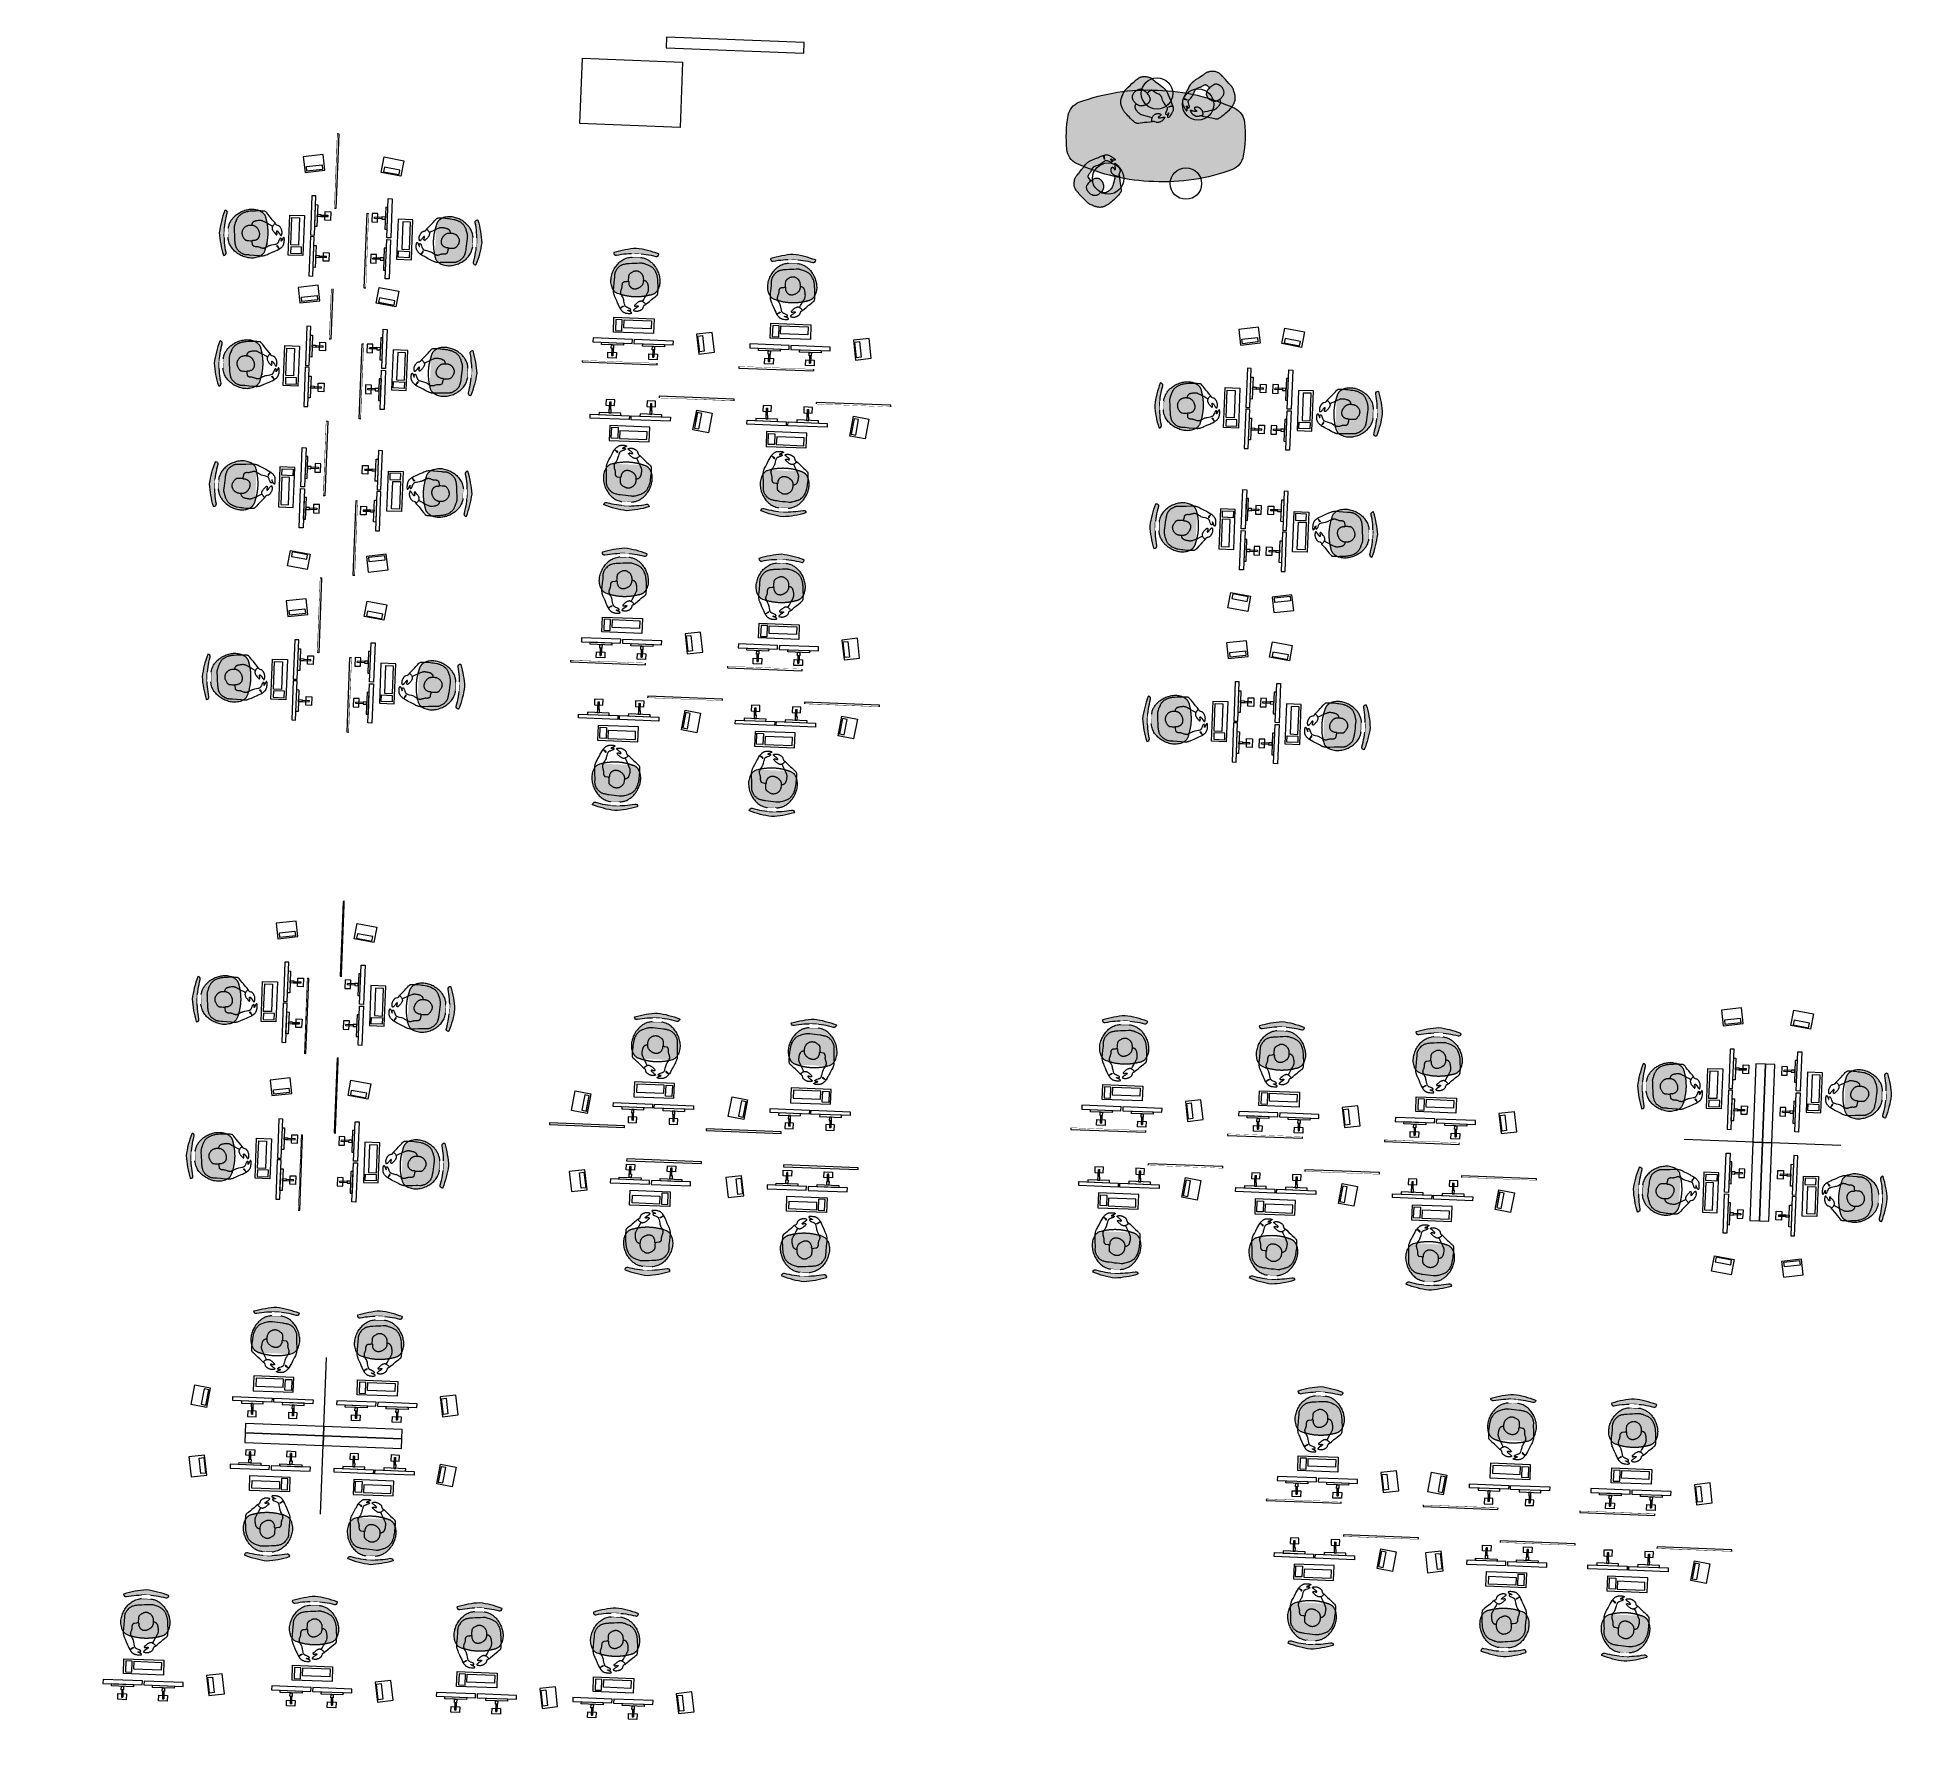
# Model space of a CAD drawing. Header units: millimetres. Extents: x 53284 to 74640, y -752 to 18647.
import ezdxf

# ---------------------------------------------------------------- set-up
doc = ezdxf.new("R2010")
doc.units = ezdxf.units.MM
doc.header["$MEASUREMENT"] = 0
doc.linetypes.add('DGN Style 2', pattern=[10, 6, -4])
for name, color, linetype, lineweight in [('A-SLAB-CONC', 7, 'Continuous', 0), ('FIXT-JNRY-PART', 42, 'Continuous', 0), ('FURN-FILE', 211, 'Continuous', 0), ('FURN-FREE', 1, 'Continuous', 0), ('FURN-STOR', 213, 'Continuous', 0), ('FURN-WKST', 42, 'Continuous', 13), ('FURN-WKST-SCRN', 92, 'Continuous', 13), ('MISC-DEMO', 5, 'DGN Style 2', 13), ('PRES-FILL', 7, 'Continuous', 0), ('PRES-PEOP', 42, 'Continuous', 0)]:
    doc.layers.add(name, color=color, linetype=linetype, lineweight=lineweight)

# ---------------------------------------------------------------- blocks, each defined once
blk = doc.blocks.new('*U2')
at = {"color": 0, "linetype": 'ByBlock', "lineweight": -2}
blk.add_wipeout([(-903, -65), (-888, 335), (911, 265), (895, -135)], dxfattribs=at)
at = {"color": 0, "linetype": 'ByBlock', "lineweight": -2, "extrusion": (0, 0, -1), "flags": 128}
for points in [[(-31, 279), (-32, 299), (-891, 266), (-890, 246), (-31, 279)], [(883, -66), (882, -46), (23, -79), (24, -99), (883, -66)]]:
    blk.add_lwpolyline(points, close=True, dxfattribs=at)
blk = doc.blocks.new('Spine 1800x400')
at = {"color": 0, "linetype": 'ByBlock', "lineweight": -2, "extrusion": (0, 0, -1), "rotation": 2.212849044904994}
blk.add_blockref('*U2', (-900, 100), dxfattribs=at)
blk = doc.blocks.new('*U4')
at = {"color": 0, "linetype": 'ByBlock', "lineweight": -2}
blk.add_wipeout([(-903, -65), (-888, 335), (911, 265), (895, -135)], dxfattribs=at)
at = {"color": 0, "linetype": 'ByBlock', "lineweight": -2, "extrusion": (0, 0, -1), "flags": 128}
for points in [[(-31, 279), (-32, 299), (-891, 266), (-890, 246), (-31, 279)], [(883, -66), (882, -46), (23, -79), (24, -99), (883, -66)]]:
    blk.add_lwpolyline(points, close=True, dxfattribs=at)
blk = doc.blocks.new('Spine 1800x400_1')
at = {"color": 0, "linetype": 'ByBlock', "lineweight": -2, "extrusion": (0, 0, -1), "rotation": 2.212849044904994}
blk.add_blockref('*U4', (-900, 100), dxfattribs=at)
blk = doc.blocks.new('*U6')
at = {"color": 0, "linetype": 'ByBlock', "lineweight": -2}
blk.add_wipeout([(-903, -65), (-888, 335), (911, 265), (895, -135)], dxfattribs=at)
at = {"color": 0, "linetype": 'ByBlock', "lineweight": -2, "extrusion": (0, 0, -1), "flags": 128}
for points in [[(-31, 279), (-32, 299), (-891, 266), (-890, 246), (-31, 279)], [(883, -66), (882, -46), (23, -79), (24, -99), (883, -66)]]:
    blk.add_lwpolyline(points, close=True, dxfattribs=at)
blk = doc.blocks.new('Spine 1800x400_2')
at = {"color": 0, "linetype": 'ByBlock', "lineweight": -2, "extrusion": (0, 0, -1), "rotation": 2.212849044904994}
blk.add_blockref('*U6', (-900, 100), dxfattribs=at)
blk = doc.blocks.new('*U8')
at = {"color": 0, "linetype": 'ByBlock', "lineweight": -2}
blk.add_wipeout([(-903, -65), (-888, 335), (911, 265), (895, -135)], dxfattribs=at)
at = {"color": 0, "linetype": 'ByBlock', "lineweight": -2, "extrusion": (0, 0, -1), "flags": 128}
for points in [[(-31, 279), (-32, 299), (-891, 266), (-890, 246), (-31, 279)], [(883, -66), (882, -46), (23, -79), (24, -99), (883, -66)]]:
    blk.add_lwpolyline(points, close=True, dxfattribs=at)
blk = doc.blocks.new('Spine 1800x400_3')
at = {"color": 0, "linetype": 'ByBlock', "lineweight": -2, "extrusion": (0, 0, -1), "rotation": 2.212849044904994}
blk.add_blockref('*U8', (-900, 100), dxfattribs=at)
blk = doc.blocks.new('*U10')
at = {"color": 0, "linetype": 'ByBlock', "lineweight": -2}
blk.add_wipeout([(-903, -65), (-888, 335), (911, 265), (895, -135)], dxfattribs=at)
at = {"color": 0, "linetype": 'ByBlock', "lineweight": -2, "extrusion": (0, 0, -1), "flags": 128}
for points in [[(-31, 279), (-32, 299), (-891, 266), (-890, 246), (-31, 279)], [(883, -66), (882, -46), (23, -79), (24, -99), (883, -66)]]:
    blk.add_lwpolyline(points, close=True, dxfattribs=at)
blk = doc.blocks.new('Spine 1800x400_4')
at = {"color": 0, "linetype": 'ByBlock', "lineweight": -2, "extrusion": (0, 0, -1), "rotation": 2.212849044904994}
blk.add_blockref('*U10', (-900, 100), dxfattribs=at)
blk = doc.blocks.new('*U12')
at = {"color": 0, "linetype": 'ByBlock', "lineweight": -2}
blk.add_wipeout([(-903, -65), (-888, 335), (911, 265), (895, -135)], dxfattribs=at)
at = {"color": 0, "linetype": 'ByBlock', "lineweight": -2, "extrusion": (0, 0, -1), "flags": 128}
for points in [[(-31, 279), (-32, 299), (-891, 266), (-890, 246), (-31, 279)], [(883, -66), (882, -46), (23, -79), (24, -99), (883, -66)]]:
    blk.add_lwpolyline(points, close=True, dxfattribs=at)
blk = doc.blocks.new('Spine 1800x400_5')
at = {"color": 0, "linetype": 'ByBlock', "lineweight": -2, "extrusion": (0, 0, -1), "rotation": 2.212849044904994}
blk.add_blockref('*U12', (-900, 100), dxfattribs=at)
blk = doc.blocks.new('*U14')
at = {"color": 0, "linetype": 'ByBlock', "lineweight": -2}
blk.add_wipeout([(-903, -65), (-888, 335), (911, 265), (895, -135)], dxfattribs=at)
at = {"color": 0, "linetype": 'ByBlock', "lineweight": -2, "extrusion": (0, 0, -1), "flags": 128}
for points in [[(-31, 279), (-32, 299), (-891, 266), (-890, 246), (-31, 279)], [(883, -66), (882, -46), (23, -79), (24, -99), (883, -66)]]:
    blk.add_lwpolyline(points, close=True, dxfattribs=at)
blk = doc.blocks.new('Spine 1800x400_6')
at = {"color": 0, "linetype": 'ByBlock', "lineweight": -2, "extrusion": (0, 0, -1), "rotation": 2.212849044904994}
blk.add_blockref('*U14', (-900, 100), dxfattribs=at)
blk = doc.blocks.new('*U16')
at = {"color": 0, "linetype": 'ByBlock', "lineweight": -2}
blk.add_wipeout([(-903, -65), (-888, 335), (911, 265), (895, -135)], dxfattribs=at)
at = {"color": 0, "linetype": 'ByBlock', "lineweight": -2, "extrusion": (0, 0, -1), "flags": 128}
for points in [[(-31, 279), (-32, 299), (-891, 266), (-890, 246), (-31, 279)], [(883, -66), (882, -46), (23, -79), (24, -99), (883, -66)]]:
    blk.add_lwpolyline(points, close=True, dxfattribs=at)
blk = doc.blocks.new('Spine 1800x400_7')
at = {"color": 0, "linetype": 'ByBlock', "lineweight": -2, "extrusion": (0, 0, -1), "rotation": 2.212849044904994}
blk.add_blockref('*U16', (-900, 100), dxfattribs=at)
blk = doc.blocks.new('*U18')
at = {"color": 0, "linetype": 'ByBlock', "lineweight": -2}
blk.add_wipeout([(-903, -65), (-888, 335), (911, 265), (895, -135)], dxfattribs=at)
at = {"color": 0, "linetype": 'ByBlock', "lineweight": -2, "extrusion": (0, 0, -1), "flags": 128}
for points in [[(-31, 279), (-32, 299), (-891, 266), (-890, 246), (-31, 279)], [(883, -66), (882, -46), (23, -79), (24, -99), (883, -66)]]:
    blk.add_lwpolyline(points, close=True, dxfattribs=at)
blk = doc.blocks.new('Spine 1800x400_8')
at = {"color": 0, "linetype": 'ByBlock', "lineweight": -2, "extrusion": (0, 0, -1), "rotation": 2.212849044904994}
blk.add_blockref('*U18', (-900, 100), dxfattribs=at)
blk = doc.blocks.new('*U20')
at = {"color": 0, "linetype": 'ByBlock', "lineweight": -2}
blk.add_wipeout([(-903, -65), (-888, 335), (911, 265), (895, -135)], dxfattribs=at)
at = {"color": 0, "linetype": 'ByBlock', "lineweight": -2, "flags": 128}
for points in [[(31, 279), (32, 299), (891, 266), (890, 246), (31, 279)], [(-883, -66), (-882, -46), (-23, -79), (-24, -99), (-883, -66)]]:
    blk.add_lwpolyline(points, close=True, dxfattribs=at)
blk = doc.blocks.new('Spine 1800x400_9')
at = {"color": 0, "linetype": 'ByBlock', "lineweight": -2, "extrusion": (0, 0, -1), "rotation": 2.212849044904995}
blk.add_blockref('*U20', (-900, 100), dxfattribs=at)
blk = doc.blocks.new('*U22')
at = {"color": 0, "linetype": 'ByBlock', "lineweight": -2}
blk.add_wipeout([(-903, -65), (-888, 335), (911, 265), (895, -135)], dxfattribs=at)
at = {"color": 0, "linetype": 'ByBlock', "lineweight": -2, "flags": 128}
for points in [[(31, 279), (32, 299), (891, 266), (890, 246), (31, 279)], [(-883, -66), (-882, -46), (-23, -79), (-24, -99), (-883, -66)]]:
    blk.add_lwpolyline(points, close=True, dxfattribs=at)
blk = doc.blocks.new('Spine 1800x400_10')
at = {"color": 0, "linetype": 'ByBlock', "lineweight": -2, "extrusion": (0, 0, -1), "rotation": 2.212849044904995}
blk.add_blockref('*U22', (-900, 100), dxfattribs=at)
blk = doc.blocks.new('*U24')
at = {"color": 0, "linetype": 'ByBlock', "lineweight": -2}
blk.add_wipeout([(-903, -65), (-888, 335), (911, 265), (895, -135)], dxfattribs=at)
at = {"color": 0, "linetype": 'ByBlock', "lineweight": -2, "flags": 128}
for points in [[(31, 279), (32, 299), (891, 266), (890, 246), (31, 279)], [(-883, -66), (-882, -46), (-23, -79), (-24, -99), (-883, -66)]]:
    blk.add_lwpolyline(points, close=True, dxfattribs=at)
blk = doc.blocks.new('Spine 1800x400_11')
at = {"color": 0, "linetype": 'ByBlock', "lineweight": -2, "extrusion": (0, 0, -1), "rotation": 2.212849044904995}
blk.add_blockref('*U24', (-900, 100), dxfattribs=at)
blk = doc.blocks.new('*U26')
at = {"color": 0, "linetype": 'ByBlock', "lineweight": -2}
blk.add_wipeout([(-903, -65), (-888, 335), (911, 265), (895, -135)], dxfattribs=at)
at = {"color": 0, "linetype": 'ByBlock', "lineweight": -2, "flags": 128}
for points in [[(31, 279), (32, 299), (891, 266), (890, 246), (31, 279)], [(-883, -66), (-882, -46), (-23, -79), (-24, -99), (-883, -66)]]:
    blk.add_lwpolyline(points, close=True, dxfattribs=at)
blk = doc.blocks.new('Spine 1800x400_12')
at = {"color": 0, "linetype": 'ByBlock', "lineweight": -2, "extrusion": (0, 0, -1), "rotation": 2.212849044904995}
blk.add_blockref('*U26', (-900, 100), dxfattribs=at)
blk = doc.blocks.new('ws 2400')
at = {"color": 0, "linetype": 'ByBlock', "lineweight": -2}
blk.add_wipeout([(0, 750), (2400, 750), (2400, 0), (0, 0)], dxfattribs=at)
blk = doc.blocks.new('ws 2400_1')
at = {"color": 0, "linetype": 'ByBlock', "lineweight": -2}
blk.add_wipeout([(0, 750), (2400, 750), (2400, 0), (0, 0)], dxfattribs=at)
blk = doc.blocks.new('ws 2400_2')
at = {"color": 0, "linetype": 'ByBlock', "lineweight": -2}
blk.add_wipeout([(0, 750), (2400, 750), (2400, 0), (0, 0)], dxfattribs=at)
blk = doc.blocks.new('ws 2400_3')
at = {"color": 0, "linetype": 'ByBlock', "lineweight": -2}
blk.add_wipeout([(0, 750), (2400, 750), (2400, 0), (0, 0)], dxfattribs=at)
blk = doc.blocks.new('ws 2400_4')
at = {"color": 0, "linetype": 'ByBlock', "lineweight": -2}
blk.add_wipeout([(0, 750), (2400, 750), (2400, 0), (0, 0)], dxfattribs=at)
blk = doc.blocks.new('ws 2400_5')
at = {"color": 0, "linetype": 'ByBlock', "lineweight": -2}
blk.add_wipeout([(0, 750), (2400, 750), (2400, 0), (0, 0)], dxfattribs=at)
blk = doc.blocks.new('ws 1500')
at = {"color": 0, "linetype": 'ByBlock', "lineweight": -2}
blk.add_wipeout([(1500, 750), (0, 750), (0, 0), (1500, 0)], dxfattribs=at)
blk = doc.blocks.new('ws 1500_1')
at = {"color": 0, "linetype": 'ByBlock', "lineweight": -2}
blk.add_wipeout([(1500, 750), (0, 750), (0, 0), (1500, 0)], dxfattribs=at)
blk = doc.blocks.new('ws 1500_2')
at = {"color": 0, "linetype": 'ByBlock', "lineweight": -2}
blk.add_wipeout([(1500, 750), (0, 750), (0, 0), (1500, 0)], dxfattribs=at)
blk = doc.blocks.new('ws 1500_3')
at = {"color": 0, "linetype": 'ByBlock', "lineweight": -2}
blk.add_wipeout([(1500, 750), (0, 750), (0, 0), (1500, 0)], dxfattribs=at)
blk = doc.blocks.new('ws 1500_4')
at = {"color": 0, "linetype": 'ByBlock', "lineweight": -2}
blk.add_wipeout([(1500, 750), (0, 750), (0, 0), (1500, 0)], dxfattribs=at)
blk = doc.blocks.new('ws 1500_5')
at = {"color": 0, "linetype": 'ByBlock', "lineweight": -2}
blk.add_wipeout([(1500, 750), (0, 750), (0, 0), (1500, 0)], dxfattribs=at)
blk = doc.blocks.new('ws 1500_6')
at = {"color": 0, "linetype": 'ByBlock', "lineweight": -2}
blk.add_wipeout([(1500, 750), (0, 750), (0, 0), (1500, 0)], dxfattribs=at)
blk = doc.blocks.new('ws 1500_7')
at = {"color": 0, "linetype": 'ByBlock', "lineweight": -2}
blk.add_wipeout([(1500, 750), (0, 750), (0, 0), (1500, 0)], dxfattribs=at)
blk = doc.blocks.new('ws 1500_8')
at = {"color": 0, "linetype": 'ByBlock', "lineweight": -2}
blk.add_wipeout([(1500, 750), (0, 750), (0, 0), (1500, 0)], dxfattribs=at)
blk = doc.blocks.new('ws 1500_9')
at = {"color": 0, "linetype": 'ByBlock', "lineweight": -2}
blk.add_wipeout([(1500, 750), (0, 750), (0, 0), (1500, 0)], dxfattribs=at)
blk = doc.blocks.new('ws 1500_10')
at = {"color": 0, "linetype": 'ByBlock', "lineweight": -2}
blk.add_wipeout([(1500, 750), (0, 750), (0, 0), (1500, 0)], dxfattribs=at)
blk = doc.blocks.new('ws 1500_11')
at = {"color": 0, "linetype": 'ByBlock', "lineweight": -2}
blk.add_wipeout([(1500, 750), (0, 750), (0, 0), (1500, 0)], dxfattribs=at)
blk = doc.blocks.new('ws 1500_12')
at = {"color": 0, "linetype": 'ByBlock', "lineweight": -2}
blk.add_wipeout([(1500, 750), (0, 750), (0, 0), (1500, 0)], dxfattribs=at)
blk = doc.blocks.new('ws 1500_13')
at = {"color": 0, "linetype": 'ByBlock', "lineweight": -2}
blk.add_wipeout([(1500, 750), (0, 750), (0, 0), (1500, 0)], dxfattribs=at)
blk = doc.blocks.new('ws 1800')
at = {"color": 0, "linetype": 'ByBlock', "lineweight": -2}
blk.add_wipeout([(0, 750), (1800, 750), (1800, 0), (0, 0)], dxfattribs=at)
blk = doc.blocks.new('ws 1800_1')
at = {"color": 0, "linetype": 'ByBlock', "lineweight": -2}
blk.add_wipeout([(0, 750), (1800, 750), (1800, 0), (0, 0)], dxfattribs=at)
blk = doc.blocks.new('ws 1800_2')
at = {"color": 0, "linetype": 'ByBlock', "lineweight": -2}
blk.add_wipeout([(0, 750), (1800, 750), (1800, 0), (0, 0)], dxfattribs=at)
blk = doc.blocks.new('ws 1800_3')
at = {"color": 0, "linetype": 'ByBlock', "lineweight": -2}
blk.add_wipeout([(0, 750), (1800, 750), (1800, 0), (0, 0)], dxfattribs=at)
blk = doc.blocks.new('ws 1800_4')
at = {"color": 0, "linetype": 'ByBlock', "lineweight": -2}
blk.add_wipeout([(0, 750), (1800, 750), (1800, 0), (0, 0)], dxfattribs=at)
blk = doc.blocks.new('ws 1800_5')
at = {"color": 0, "linetype": 'ByBlock', "lineweight": -2}
blk.add_wipeout([(0, 750), (1800, 750), (1800, 0), (0, 0)], dxfattribs=at)
blk = doc.blocks.new('ws 1800_6')
at = {"color": 0, "linetype": 'ByBlock', "lineweight": -2}
blk.add_wipeout([(0, 750), (1800, 750), (1800, 0), (0, 0)], dxfattribs=at)
blk = doc.blocks.new('ws 1800_7')
at = {"color": 0, "linetype": 'ByBlock', "lineweight": -2}
blk.add_wipeout([(0, 750), (1800, 750), (1800, 0), (0, 0)], dxfattribs=at)
blk = doc.blocks.new('ws 1800_8')
at = {"color": 0, "linetype": 'ByBlock', "lineweight": -2}
blk.add_wipeout([(0, 750), (1800, 750), (1800, 0), (0, 0)], dxfattribs=at)
blk = doc.blocks.new('ws 1800_9')
at = {"color": 0, "linetype": 'ByBlock', "lineweight": -2}
blk.add_wipeout([(0, 750), (1800, 750), (1800, 0), (0, 0)], dxfattribs=at)
blk = doc.blocks.new('ws 1800_10')
at = {"color": 0, "linetype": 'ByBlock', "lineweight": -2}
blk.add_wipeout([(0, 750), (1800, 750), (1800, 0), (0, 0)], dxfattribs=at)
blk = doc.blocks.new('ws 1800_11')
at = {"color": 0, "linetype": 'ByBlock', "lineweight": -2}
blk.add_wipeout([(0, 750), (1800, 750), (1800, 0), (0, 0)], dxfattribs=at)
blk = doc.blocks.new('Planex storage')
at = {"color": 0, "linetype": 'ByBlock', "lineweight": -2}
blk.add_wipeout([(0, 0), (900, 0), (900, -500), (0, -500)], dxfattribs=at)
blk = doc.blocks.new('Planex storage_1')
at = {"color": 0, "linetype": 'ByBlock', "lineweight": -2}
blk.add_wipeout([(0, 0), (900, 0), (900, -500), (0, -500)], dxfattribs=at)
blk = doc.blocks.new('Planex storage_2')
at = {"color": 0, "linetype": 'ByBlock', "lineweight": -2}
blk.add_wipeout([(0, 0), (900, 0), (900, -500), (0, -500)], dxfattribs=at)
blk = doc.blocks.new('Planex storage_3')
at = {"color": 0, "linetype": 'ByBlock', "lineweight": -2}
blk.add_wipeout([(0, 0), (900, 0), (900, -500), (0, -500)], dxfattribs=at)
blk = doc.blocks.new('Planex storage_4')
at = {"color": 0, "linetype": 'ByBlock', "lineweight": -2}
blk.add_wipeout([(0, 0), (900, 0), (900, -500), (0, -500)], dxfattribs=at)
blk = doc.blocks.new('*U65')
at = {"color": 0, "linetype": 'ByBlock', "lineweight": -2, "extrusion": (0, 0, -1), "flags": 128}
for points in [[(-4, 106), (-230, 63), (-196, -114), (30, -71), (-4, 106)], [(2, -63), (-175, -97), (-185, -45), (-8, -12), (2, -63)], [(2, -64), (-175, -97), (-185, -45), (-8, -12), (2, -64)]]:
    blk.add_lwpolyline(points, close=True, dxfattribs=at)
blk = doc.blocks.new('*U66')
at = {"linetype": 'ByBlock', "lineweight": -2, "extrusion": (0, 0, -1)}
h = blk.add_hatch(color=7, dxfattribs=at)
edge = h.paths.add_edge_path()
edge.add_spline(control_points=[(177, -145), (208, -138), (239, -120), (286, -39), (283, 112), (154, 269), (37, 282), (-13, 278)], knot_values=[0, 0, 0, 0, 0.127805, 0.173291, 0.430539, 0.788352, 1, 1, 1, 1], degree=3, periodic=0)
edge.add_spline(control_points=[(-13, 278), (-64, 278), (-179, 254), (-293, 87), (-282, -65), (-229, -141), (-196, -157), (-165, -161)], knot_values=[0, 0, 0, 0, 0.211648, 0.569461, 0.826709, 0.872195, 1, 1, 1, 1], degree=3, periodic=0)
edge.add_line((-165, -161), (-165, -161))
edge.add_arc((-20, 428), 606, 256.1357, 272.5726)
edge.add_arc((-20, 428), 606, 272.5725, 289.0094)
edge.add_line((177, -145), (177, -145))
blk.add_hatch(color=7, dxfattribs=at).paths.add_polyline_path([(240, 334, 0.058838), (-18, 378, 0.058838), (-271, 311), (-274, 308, 0.485231), (-240, 283, -0.059133), (-15, 320, -0.059133), (212, 304, 0.485231), (244, 331)])
at = {"color": 0, "linetype": 'ByBlock', "lineweight": -2, "extrusion": (0, 0, -1), "flags": 128}
blk.add_lwpolyline([(240, 334, 0.058838), (-18, 378), (-18, 378, 0.058838), (-271, 311), (-274, 308, 0.485231), (-240, 283), (-240, 283, -0.059133), (-15, 320, -0.059133), (212, 304), (212, 304, 0.485231), (244, 331), (240, 334)], format="xyb", close=True, dxfattribs=at)
at = {"color": 0, "linetype": 'ByBlock', "lineweight": -2}
blk.add_rational_spline([(-177, -145), (-208, -138), (-239, -120), (-286, -39), (-283, 112), (-154, 269), (-37, 282), (13, 278), (64, 278), (179, 254), (293, 87), (282, -65), (229, -141), (196, -157), (165, -161), (165, -161), (165, -161), (165, -161), (109, -175), (51, -180), (-7, -178), (-65, -175), (-122, -164), (-177, -145), (-177, -145), (-177, -145), (-177, -145)], [1, 1, 1, 1, 1, 1, 1, 1, 1, 1, 1, 1, 1, 1, 1, 1, 1, 1, 0.993153505411, 0.993153505411, 1, 0.993153505411, 0.993153505411, 1, 1, 1, 1], degree=3, knots=[0, 0, 0, 0, 0.021301, 0.028882, 0.071757, 0.131392, 0.166667, 0.166667, 0.166667, 0.201941, 0.261577, 0.304452, 0.312032, 0.333333, 0.333333, 0.333333, 0.5, 0.5, 0.5, 0.666667, 0.666667, 0.666667, 0.833333, 0.833333, 0.833333, 1, 1, 1, 1], dxfattribs=at)
blk.add_wipeout([(-38, 321), (68, 317), (66, 274), (-39, 278)], dxfattribs=at)
blk = doc.blocks.new('*U67')
at = {"color": 0, "linetype": 'ByBlock', "lineweight": -2, "extrusion": (0, 0, -1), "flags": 128}
for points in [[(68, 120), (62, 113), (57, 107), (53, 102), (50, 97), (48, 93), (46, 89), (45, 86), (44, 84), (43, 81), (42, 77), (42, 74), (41, 72), (41, 69), (41, 65), (42, 60), (44, 56), (45, 52), (47, 48), (49, 45), (51, 41), (55, 35), (59, 30), (63, 25), (71, 17), (83, 6), (95, -5), (95, -6), (96, -6), (96, -6), (96, -6), (96, -6), (96, -6), (96, -6), (97, -6), (97, -6), (97, -6), (98, -5), (98, -5), (98, -5), (99, -5), (99, -5), (99, -4), (100, -4), (100, -3), (100, -3), (101, -3), (101, -2), (101, -2), (102, -1), (102, 0), (103, 1), (103, 2), (103, 3), (103, 5), (103, 7), (103, 9), (102, 12), (101, 15), (99, 23), (98, 25), (98, 27), (97, 29), (97, 31), (97, 32), (97, 34), (97, 36), (97, 37), (97, 38), (98, 39), (98, 41), (100, 41), (101, 41), (102, 41), (103, 40), (105, 39), (106, 38), (108, 37), (109, 35), (111, 34), (114, 30), (117, 27), (120, 23), (131, 9), (135, 4), (138, 0), (141, -3), (144, -5), (146, -7), (147, -8), (149, -9), (150, -10), (151, -10), (152, -10), (153, -9), (154, -9), (154, -8), (155, -6), (156, -3), (157, 0), (157, 3), (158, 9), (159, 14), (159, 19), (159, 23), (159, 26), (158, 33), (157, 37), (157, 40), (155, 45), (154, 50), (151, 55), (149, 60), (147, 65), (145, 69), (143, 72), (141, 75), (137, 80), (134, 83), (132, 86), (128, 90), (124, 93), (122, 95), (120, 96), (118, 97), (116, 98), (114, 98), (111, 99), (98, 102), (95, 103), (92, 104), (91, 105), (89, 106), (86, 108), (85, 108), (84, 109), (84, 110), (82, 111), (81, 112), (81, 113), (80, 114), (79, 115), (78, 116), (78, 116), (78, 117), (76, 121), (76, 122), (75, 123), (75, 123), (75, 124), (74, 124), (74, 125), (59, 140), (36, 163), (14, 186), (0, 201), (-21, 224), (-32, 235), (-43, 246), (-44, 247), (-45, 248), (-46, 248), (-47, 249), (-48, 249), (-50, 250), (-52, 251), (-53, 251), (-55, 252), (-57, 252), (-59, 253), (-62, 253), (-65, 253), (-74, 253), (-91, 253), (-103, 253), (-122, 252), (-140, 250), (-165, 247), (-184, 245), (-212, 241), (-226, 239), (-240, 236), (-249, 234), (-256, 232), (-262, 230), (-268, 228), (-277, 225), (-284, 222), (-294, 216), (-305, 211), (-313, 206), (-319, 202), (-325, 198), (-330, 194), (-334, 190), (-337, 187), (-343, 182), (-347, 177), (-350, 174), (-354, 168), (-358, 162), (-362, 154), (-366, 147), (-369, 140), (-371, 135), (-375, 125), (-377, 117), (-381, 106), (-384, 94), (-388, 80), (-390, 69), (-392, 61), (-393, 55), (-393, 51), (-394, 48), (-394, 42), (-393, 37), (-392, 18), (-388, -10), (-385, -39), (-381, -70), (-377, -101), (-376, -110), (-375, -118), (-372, -131), (-370, -141), (-368, -148), (-365, -159), (-362, -170), (-359, -176), (-357, -182), (-354, -187), (-351, -191), (-348, -196), (-343, -203), (-337, -209), (-332, -214), (-328, -219), (-319, -226), (-312, -231), (-307, -234), (-298, -240), (-290, -244), (-283, -248), (-277, -250), (-272, -252), (-268, -254), (-264, -255), (-260, -256), (-254, -257), (-250, -258), (-246, -258), (-241, -259), (-236, -259), (-225, -259), (-207, -258), (-199, -258), (-190, -258), (-144, -259), (-97, -260), (-83, -260), (-72, -261), (-64, -260), (-57, -260), (-53, -260), (-46, -259), (-39, -258), (-35, -257), (-27, -255), (-21, -253), (-15, -251), (-10, -249), (-1, -245), (11, -239), (24, -232), (55, -215), (87, -199), (100, -191), (119, -181), (138, -170), (139, -169), (140, -168), (140, -167), (140, -166), (140, -165), (140, -164), (140, -163), (139, -162), (139, -161), (138, -160), (136, -158), (134, -156), (133, -155), (129, -151), (122, -145), (120, -143), (118, -141), (116, -139), (115, -138), (114, -136), (113, -135), (113, -135), (112, -133), (112, -132), (112, -132), (112, -131), (113, -130), (114, -129), (114, -129), (115, -129), (116, -129), (117, -130), (117, -130), (118, -131), (119, -132), (119, -133), (121, -135), (122, -137), (124, -140), (126, -144), (131, -153), (132, -156), (134, -158), (135, -160), (136, -162), (137, -163), (138, -164), (139, -164), (140, -165), (141, -165), (142, -165), (142, -165), (143, -165), (144, -165), (149, -161), (153, -158), (156, -155), (159, -152), (162, -150), (165, -147), (169, -143), (172, -139), (174, -137), (177, -132), (178, -130), (180, -127), (182, -123), (184, -119), (185, -115), (186, -111), (188, -104), (190, -98), (190, -93), (191, -89), (191, -81), (192, -69), (192, -57), (191, -54), (191, -50), (191, -48), (191, -45), (190, -43), (190, -41), (189, -40), (189, -37), (188, -35), (187, -34), (186, -32), (185, -30), (184, -29), (184, -29), (184, -29), (184, -29), (183, -29), (183, -29), (183, -29), (182, -29), (182, -29), (182, -29), (181, -30), (181, -30), (180, -31), (180, -31), (179, -32), (178, -33), (177, -35), (176, -37), (175, -38), (175, -38), (174, -39), (174, -40), (173, -40), (172, -42), (171, -44), (170, -47), (169, -49), (167, -53), (166, -57), (165, -60), (164, -63), (163, -65), (162, -67), (162, -69), (161, -70), (161, -71), (160, -73), (159, -74), (159, -74), (158, -75), (158, -76), (157, -76), (157, -76), (157, -75), (157, -75), (157, -75), (157, -74), (157, -74), (157, -73), (157, -72), (157, -71), (157, -69), (158, -68), (158, -67), (158, -64), (158, -62), (158, -59), (159, -57), (159, -56), (158, -54), (158, -53), (158, -51), (158, -50), (158, -49), (157, -48), (157, -48), (156, -47), (156, -46), (155, -46), (155, -46), (155, -45), (154, -45), (153, -44), (153, -44), (152, -43), (151, -43), (151, -43), (151, -43), (150, -42), (150, -42), (149, -42), (149, -42), (149, -42), (148, -42), (147, -42), (145, -43), (144, -44), (143, -45), (141, -46), (140, -47), (138, -51), (137, -54), (135, -58), (134, -61), (131, -69), (127, -82), (125, -87), (123, -91), (121, -95), (120, -98), (118, -100), (116, -104), (113, -107), (112, -109), (109, -111), (105, -112), (96, -116), (88, -118), (73, -123), (51, -129), (40, -132), (29, -136), (24, -138), (19, -141), (11, -145), (-4, -155), (-15, -162), (-19, -164), (-23, -166), (-29, -169), (-34, -171), (-38, -172), (-44, -173), (-46, -173), (-49, -173), (-53, -173), (-56, -173), (-61, -172), (-66, -171), (-71, -170), (-78, -167), (-90, -164), (-95, -163), (-101, -161), (-105, -161), (-108, -161), (-115, -160), (-126, -161), (-131, -161), (-134, -161), (-138, -160), (-140, -160), (-143, -160), (-147, -159), (-150, -157), (-153, -156), (-156, -154), (-158, -153), (-160, -152), (-161, -151), (-162, -150), (-164, -148), (-165, -146), (-166, -144), (-167, -142), (-168, -141), (-168, -139), (-173, -112), (-173, -111), (-176, -103), (-176, -102), (-177, -101), (-177, -101), (-177, -99), (-177, -98), (-177, -98), (-177, -97), (-177, -95), (-176, -94), (-176, -94), (-176, -93), (-175, -92), (-174, -92), (-174, -91), (-173, -91), (-172, -90), (-170, -90), (-169, -90), (-168, -90), (-166, -89), (-164, -89), (-159, -89), (-155, -89), (-152, -89), (-150, -89), (-149, -89), (-148, -88), (-146, -88), (-145, -87), (-140, -85), (-132, -81), (-129, -79), (-126, -78), (-124, -77), (-122, -75), (-119, -73), (-116, -71), (-114, -69), (-112, -66), (-110, -65), (-109, -63), (-107, -60), (-105, -57), (-104, -55), (-102, -52), (-101, -50), (-99, -46), (-98, -42), (-97, -39), (-96, -36), (-96, -33), (-95, -29), (-95, -26), (-95, -21), (-95, -16), (-95, -12), (-96, -6), (-97, -1), (-99, 4), (-100, 8), (-101, 11), (-103, 14), (-105, 20), (-107, 24), (-111, 30), (-114, 36), (-119, 42), (-122, 47), (-126, 51), (-129, 54), (-131, 57), (-134, 59), (-138, 63), (-142, 65), (-145, 67), (-149, 70), (-154, 72), (-157, 74), (-160, 75), (-162, 75), (-167, 77), (-170, 78), (-174, 78), (-177, 79), (-182, 79), (-186, 79), (-192, 79), (-198, 79), (-205, 79), (-211, 78), (-217, 78), (-222, 77), (-226, 76), (-230, 75), (-236, 74), (-241, 72), (-245, 71), (-250, 68), (-255, 65), (-259, 63), (-261, 61), (-264, 59), (-266, 58), (-271, 54), (-274, 50), (-277, 47), (-279, 45), (-283, 39), (-285, 35), (-289, 29), (-292, 22), (-294, 18), (-296, 14), (-297, 10), (-298, 7), (-299, 3), (-299, 0), (-300, -6), (-300, -12), (-299, -17), (-299, -21), (-298, -24), (-297, -31), (-296, -35), (-294, -39), (-292, -43), (-290, -48), (-285, -56), (-280, -63), (-276, -70), (-272, -75), (-269, -79), (-265, -83), (-262, -86), (-259, -88), (-257, -90), (-255, -91), (-251, -93), (-247, -95), (-245, -96), (-241, -96), (-237, -97), (-223, -97), (-212, -97), (-196, -97), (-180, -97)], [(44, 86), (20, 98), (-5, 109), (-21, 117), (-45, 128), (-70, 138), (-74, 140), (-79, 141), (-83, 142), (-86, 142), (-90, 143), (-97, 143), (-103, 143), (-108, 142), (-118, 141), (-125, 140), (-135, 138), (-146, 135), (-150, 134), (-155, 133), (-158, 132), (-162, 130), (-164, 129), (-167, 128), (-169, 127), (-172, 125), (-175, 123), (-177, 122), (-180, 119), (-182, 117), (-184, 115), (-185, 114), (-186, 112), (-187, 111), (-189, 108), (-190, 106), (-191, 103), (-192, 102), (-193, 100), (-194, 97), (-194, 95), (-195, 93), (-195, 90), (-195, 88), (-196, 83), (-196, 79)]]:
    blk.add_lwpolyline(points, dxfattribs=at)
blk = doc.blocks.new('*U68')
at = {"color": 0, "linetype": 'ByBlock', "lineweight": -2, "flags": 128}
for points in [[(-94, -227), (-76, 233), (94, 227), (76, -233), (-94, -227)], [(65, 132), (68, 205), (-58, 210), (-60, 136), (65, 132)], [(-38, -200), (-26, 114), (64, 111), (52, -204), (-38, -200)]]:
    blk.add_lwpolyline(points, close=True, dxfattribs=at)
blk = doc.blocks.new('*U69')
at = {"color": 0, "linetype": 'ByBlock', "lineweight": -2}
for p, q in [((-77, 249), (-78, 234)), ((6, 231), (-78, 234)), ((7, 246), (-77, 249)), ((-11, -224), (-96, -221)), ((-96, -221), (-96, -236)), ((-12, -239), (-96, -236))]:
    blk.add_line(p, q, dxfattribs=at)
at = {"color": 0, "linetype": 'ByBlock', "lineweight": -2, "flags": 128}
for points in [[(80, 461), (63, 11), (108, 9), (125, 459), (80, 461)], [(-103, 291), (-38, 289), (-41, 191), (-107, 194), (-103, 291)], [(47, 249), (46, 224), (6, 226), (7, 251), (47, 249)], [(77, 361), (67, 111), (42, 112), (52, 362), (77, 361)], [(-122, -178), (-56, -181), (-60, -278), (-125, -276), (-122, -178)], [(58, -109), (49, -359), (24, -358), (33, -108), (58, -109)], [(62, -9), (45, -459), (90, -461), (107, -11), (62, -9)], [(29, -221), (28, -245), (-12, -244), (-11, -219), (29, -221)]]:
    blk.add_lwpolyline(points, close=True, dxfattribs=at)
blk = doc.blocks.new('wrk')
at = {"layer": 'FURN-FILE', "color": 0, "linetype": 'Continuous', "lineweight": 0, "extrusion": (0, 0, -1)}
for name, p, rotation in [('*U66', (-596, 928), 2.212929250014385), ('*U65', (-1427, 150), 92.21292925001437)]:
    blk.add_blockref(name, p, dxfattribs=dict(at, rotation=rotation))
at = {"layer": 'FURN-FILE', "color": 0, "linetype": 'Continuous', "lineweight": 0, "rotation": 92.21320400544748}
for name, p in [('*U68', (596, 422)), ('*U69', (600, 153))]:
    blk.add_blockref(name, p, dxfattribs=at)
at = {"color": 0, "linetype": 'Continuous', "lineweight": 0}
blk.add_wipeout([(1700, 1350), (1250, 1350), (1250, 750), (1700, 750)], dxfattribs=at).dxf.layer = 'FURN-FILE'
at = {"layer": 'FURN-FILE', "color": 0, "linetype": 'Continuous', "lineweight": 0, "extrusion": (0, 0, -1), "rotation": 92.21292925001437}
blk.add_blockref('*U67', (-603, 747), dxfattribs=at)
at = {"color": 0}
blk.add_wipeout([(1250, 1350), (1700, 1350), (1700, 750), (1250, 750)], dxfattribs=at).dxf.layer = 'FURN-STOR'
blk = doc.blocks.new('*U71')
at = {"color": 0, "linetype": 'ByBlock', "lineweight": -2, "extrusion": (0, 0, -1), "flags": 128}
for points in [[(-4, 106), (-230, 63), (-196, -114), (30, -71), (-4, 106)], [(2, -63), (-175, -97), (-185, -45), (-8, -12), (2, -63)], [(2, -64), (-175, -97), (-185, -45), (-8, -12), (2, -64)]]:
    blk.add_lwpolyline(points, close=True, dxfattribs=at)
blk = doc.blocks.new('*U72')
at = {"linetype": 'ByBlock', "lineweight": -2, "extrusion": (0, 0, -1)}
h = blk.add_hatch(color=7, dxfattribs=at)
edge = h.paths.add_edge_path()
edge.add_spline(control_points=[(177, -145), (208, -138), (239, -120), (286, -39), (283, 112), (154, 269), (37, 282), (-13, 278)], knot_values=[0, 0, 0, 0, 0.127805, 0.173291, 0.430539, 0.788352, 1, 1, 1, 1], degree=3, periodic=0)
edge.add_spline(control_points=[(-13, 278), (-64, 278), (-179, 254), (-293, 87), (-282, -65), (-229, -141), (-196, -157), (-165, -161)], knot_values=[0, 0, 0, 0, 0.211648, 0.569461, 0.826709, 0.872195, 1, 1, 1, 1], degree=3, periodic=0)
edge.add_line((-165, -161), (-165, -161))
edge.add_arc((-20, 428), 606, 256.1357, 272.5726)
edge.add_arc((-20, 428), 606, 272.5725, 289.0094)
edge.add_line((177, -145), (177, -145))
blk.add_hatch(color=7, dxfattribs=at).paths.add_polyline_path([(240, 334, 0.058838), (-18, 378, 0.058838), (-271, 311), (-274, 308, 0.485231), (-240, 283, -0.059133), (-15, 320, -0.059133), (212, 304, 0.485231), (244, 331)])
at = {"color": 0, "linetype": 'ByBlock', "lineweight": -2, "extrusion": (0, 0, -1), "flags": 128}
blk.add_lwpolyline([(240, 334, 0.058838), (-18, 378), (-18, 378, 0.058838), (-271, 311), (-274, 308, 0.485231), (-240, 283), (-240, 283, -0.059133), (-15, 320, -0.059133), (212, 304), (212, 304, 0.485231), (244, 331), (240, 334)], format="xyb", close=True, dxfattribs=at)
at = {"color": 0, "linetype": 'ByBlock', "lineweight": -2}
blk.add_rational_spline([(-177, -145), (-208, -138), (-239, -120), (-286, -39), (-283, 112), (-154, 269), (-37, 282), (13, 278), (64, 278), (179, 254), (293, 87), (282, -65), (229, -141), (196, -157), (165, -161), (165, -161), (165, -161), (165, -161), (109, -175), (51, -180), (-7, -178), (-65, -175), (-122, -164), (-177, -145), (-177, -145), (-177, -145), (-177, -145)], [1, 1, 1, 1, 1, 1, 1, 1, 1, 1, 1, 1, 1, 1, 1, 1, 1, 1, 0.993153505411, 0.993153505411, 1, 0.993153505411, 0.993153505411, 1, 1, 1, 1], degree=3, knots=[0, 0, 0, 0, 0.021301, 0.028882, 0.071757, 0.131392, 0.166667, 0.166667, 0.166667, 0.201941, 0.261577, 0.304452, 0.312032, 0.333333, 0.333333, 0.333333, 0.5, 0.5, 0.5, 0.666667, 0.666667, 0.666667, 0.833333, 0.833333, 0.833333, 1, 1, 1, 1], dxfattribs=at)
blk.add_wipeout([(-38, 321), (68, 317), (66, 274), (-39, 278)], dxfattribs=at)
blk = doc.blocks.new('*U73')
at = {"color": 0, "linetype": 'ByBlock', "lineweight": -2, "extrusion": (0, 0, -1), "flags": 128}
for points in [[(68, 120), (62, 113), (57, 107), (53, 102), (50, 97), (48, 93), (46, 89), (45, 86), (44, 84), (43, 81), (42, 77), (42, 74), (41, 72), (41, 69), (41, 65), (42, 60), (44, 56), (45, 52), (47, 48), (49, 45), (51, 41), (55, 35), (59, 30), (63, 25), (71, 17), (83, 6), (95, -5), (95, -6), (96, -6), (96, -6), (96, -6), (96, -6), (96, -6), (96, -6), (97, -6), (97, -6), (97, -6), (98, -5), (98, -5), (98, -5), (99, -5), (99, -5), (99, -4), (100, -4), (100, -3), (100, -3), (101, -3), (101, -2), (101, -2), (102, -1), (102, 0), (103, 1), (103, 2), (103, 3), (103, 5), (103, 7), (103, 9), (102, 12), (101, 15), (99, 23), (98, 25), (98, 27), (97, 29), (97, 31), (97, 32), (97, 34), (97, 36), (97, 37), (97, 38), (98, 39), (98, 41), (100, 41), (101, 41), (102, 41), (103, 40), (105, 39), (106, 38), (108, 37), (109, 35), (111, 34), (114, 30), (117, 27), (120, 23), (131, 9), (135, 4), (138, 0), (141, -3), (144, -5), (146, -7), (147, -8), (149, -9), (150, -10), (151, -10), (152, -10), (153, -9), (154, -9), (154, -8), (155, -6), (156, -3), (157, 0), (157, 3), (158, 9), (159, 14), (159, 19), (159, 23), (159, 26), (158, 33), (157, 37), (157, 40), (155, 45), (154, 50), (151, 55), (149, 60), (147, 65), (145, 69), (143, 72), (141, 75), (137, 80), (134, 83), (132, 86), (128, 90), (124, 93), (122, 95), (120, 96), (118, 97), (116, 98), (114, 98), (111, 99), (98, 102), (95, 103), (92, 104), (91, 105), (89, 106), (86, 108), (85, 108), (84, 109), (84, 110), (82, 111), (81, 112), (81, 113), (80, 114), (79, 115), (78, 116), (78, 116), (78, 117), (76, 121), (76, 122), (75, 123), (75, 123), (75, 124), (74, 124), (74, 125), (59, 140), (36, 163), (14, 186), (0, 201), (-21, 224), (-32, 235), (-43, 246), (-44, 247), (-45, 248), (-46, 248), (-47, 249), (-48, 249), (-50, 250), (-52, 251), (-53, 251), (-55, 252), (-57, 252), (-59, 253), (-62, 253), (-65, 253), (-74, 253), (-91, 253), (-103, 253), (-122, 252), (-140, 250), (-165, 247), (-184, 245), (-212, 241), (-226, 239), (-240, 236), (-249, 234), (-256, 232), (-262, 230), (-268, 228), (-277, 225), (-284, 222), (-294, 216), (-305, 211), (-313, 206), (-319, 202), (-325, 198), (-330, 194), (-334, 190), (-337, 187), (-343, 182), (-347, 177), (-350, 174), (-354, 168), (-358, 162), (-362, 154), (-366, 147), (-369, 140), (-371, 135), (-375, 125), (-377, 117), (-381, 106), (-384, 94), (-388, 80), (-390, 69), (-392, 61), (-393, 55), (-393, 51), (-394, 48), (-394, 42), (-393, 37), (-392, 18), (-388, -10), (-385, -39), (-381, -70), (-377, -101), (-376, -110), (-375, -118), (-372, -131), (-370, -141), (-368, -148), (-365, -159), (-362, -170), (-359, -176), (-357, -182), (-354, -187), (-351, -191), (-348, -196), (-343, -203), (-337, -209), (-332, -214), (-328, -219), (-319, -226), (-312, -231), (-307, -234), (-298, -240), (-290, -244), (-283, -248), (-277, -250), (-272, -252), (-268, -254), (-264, -255), (-260, -256), (-254, -257), (-250, -258), (-246, -258), (-241, -259), (-236, -259), (-225, -259), (-207, -258), (-199, -258), (-190, -258), (-144, -259), (-97, -260), (-83, -260), (-72, -261), (-64, -260), (-57, -260), (-53, -260), (-46, -259), (-39, -258), (-35, -257), (-27, -255), (-21, -253), (-15, -251), (-10, -249), (-1, -245), (11, -239), (24, -232), (55, -215), (87, -199), (100, -191), (119, -181), (138, -170), (139, -169), (140, -168), (140, -167), (140, -166), (140, -165), (140, -164), (140, -163), (139, -162), (139, -161), (138, -160), (136, -158), (134, -156), (133, -155), (129, -151), (122, -145), (120, -143), (118, -141), (116, -139), (115, -138), (114, -136), (113, -135), (113, -135), (112, -133), (112, -132), (112, -132), (112, -131), (113, -130), (114, -129), (114, -129), (115, -129), (116, -129), (117, -130), (117, -130), (118, -131), (119, -132), (119, -133), (121, -135), (122, -137), (124, -140), (126, -144), (131, -153), (132, -156), (134, -158), (135, -160), (136, -162), (137, -163), (138, -164), (139, -164), (140, -165), (141, -165), (142, -165), (142, -165), (143, -165), (144, -165), (149, -161), (153, -158), (156, -155), (159, -152), (162, -150), (165, -147), (169, -143), (172, -139), (174, -137), (177, -132), (178, -130), (180, -127), (182, -123), (184, -119), (185, -115), (186, -111), (188, -104), (190, -98), (190, -93), (191, -89), (191, -81), (192, -69), (192, -57), (191, -54), (191, -50), (191, -48), (191, -45), (190, -43), (190, -41), (189, -40), (189, -37), (188, -35), (187, -34), (186, -32), (185, -30), (184, -29), (184, -29), (184, -29), (184, -29), (183, -29), (183, -29), (183, -29), (182, -29), (182, -29), (182, -29), (181, -30), (181, -30), (180, -31), (180, -31), (179, -32), (178, -33), (177, -35), (176, -37), (175, -38), (175, -38), (174, -39), (174, -40), (173, -40), (172, -42), (171, -44), (170, -47), (169, -49), (167, -53), (166, -57), (165, -60), (164, -63), (163, -65), (162, -67), (162, -69), (161, -70), (161, -71), (160, -73), (159, -74), (159, -74), (158, -75), (158, -76), (157, -76), (157, -76), (157, -75), (157, -75), (157, -75), (157, -74), (157, -74), (157, -73), (157, -72), (157, -71), (157, -69), (158, -68), (158, -67), (158, -64), (158, -62), (158, -59), (159, -57), (159, -56), (158, -54), (158, -53), (158, -51), (158, -50), (158, -49), (157, -48), (157, -48), (156, -47), (156, -46), (155, -46), (155, -46), (155, -45), (154, -45), (153, -44), (153, -44), (152, -43), (151, -43), (151, -43), (151, -43), (150, -42), (150, -42), (149, -42), (149, -42), (149, -42), (148, -42), (147, -42), (145, -43), (144, -44), (143, -45), (141, -46), (140, -47), (138, -51), (137, -54), (135, -58), (134, -61), (131, -69), (127, -82), (125, -87), (123, -91), (121, -95), (120, -98), (118, -100), (116, -104), (113, -107), (112, -109), (109, -111), (105, -112), (96, -116), (88, -118), (73, -123), (51, -129), (40, -132), (29, -136), (24, -138), (19, -141), (11, -145), (-4, -155), (-15, -162), (-19, -164), (-23, -166), (-29, -169), (-34, -171), (-38, -172), (-44, -173), (-46, -173), (-49, -173), (-53, -173), (-56, -173), (-61, -172), (-66, -171), (-71, -170), (-78, -167), (-90, -164), (-95, -163), (-101, -161), (-105, -161), (-108, -161), (-115, -160), (-126, -161), (-131, -161), (-134, -161), (-138, -160), (-140, -160), (-143, -160), (-147, -159), (-150, -157), (-153, -156), (-156, -154), (-158, -153), (-160, -152), (-161, -151), (-162, -150), (-164, -148), (-165, -146), (-166, -144), (-167, -142), (-168, -141), (-168, -139), (-173, -112), (-173, -111), (-176, -103), (-176, -102), (-177, -101), (-177, -101), (-177, -99), (-177, -98), (-177, -98), (-177, -97), (-177, -95), (-176, -94), (-176, -94), (-176, -93), (-175, -92), (-174, -92), (-174, -91), (-173, -91), (-172, -90), (-170, -90), (-169, -90), (-168, -90), (-166, -89), (-164, -89), (-159, -89), (-155, -89), (-152, -89), (-150, -89), (-149, -89), (-148, -88), (-146, -88), (-145, -87), (-140, -85), (-132, -81), (-129, -79), (-126, -78), (-124, -77), (-122, -75), (-119, -73), (-116, -71), (-114, -69), (-112, -66), (-110, -65), (-109, -63), (-107, -60), (-105, -57), (-104, -55), (-102, -52), (-101, -50), (-99, -46), (-98, -42), (-97, -39), (-96, -36), (-96, -33), (-95, -29), (-95, -26), (-95, -21), (-95, -16), (-95, -12), (-96, -6), (-97, -1), (-99, 4), (-100, 8), (-101, 11), (-103, 14), (-105, 20), (-107, 24), (-111, 30), (-114, 36), (-119, 42), (-122, 47), (-126, 51), (-129, 54), (-131, 57), (-134, 59), (-138, 63), (-142, 65), (-145, 67), (-149, 70), (-154, 72), (-157, 74), (-160, 75), (-162, 75), (-167, 77), (-170, 78), (-174, 78), (-177, 79), (-182, 79), (-186, 79), (-192, 79), (-198, 79), (-205, 79), (-211, 78), (-217, 78), (-222, 77), (-226, 76), (-230, 75), (-236, 74), (-241, 72), (-245, 71), (-250, 68), (-255, 65), (-259, 63), (-261, 61), (-264, 59), (-266, 58), (-271, 54), (-274, 50), (-277, 47), (-279, 45), (-283, 39), (-285, 35), (-289, 29), (-292, 22), (-294, 18), (-296, 14), (-297, 10), (-298, 7), (-299, 3), (-299, 0), (-300, -6), (-300, -12), (-299, -17), (-299, -21), (-298, -24), (-297, -31), (-296, -35), (-294, -39), (-292, -43), (-290, -48), (-285, -56), (-280, -63), (-276, -70), (-272, -75), (-269, -79), (-265, -83), (-262, -86), (-259, -88), (-257, -90), (-255, -91), (-251, -93), (-247, -95), (-245, -96), (-241, -96), (-237, -97), (-223, -97), (-212, -97), (-196, -97), (-180, -97)], [(44, 86), (20, 98), (-5, 109), (-21, 117), (-45, 128), (-70, 138), (-74, 140), (-79, 141), (-83, 142), (-86, 142), (-90, 143), (-97, 143), (-103, 143), (-108, 142), (-118, 141), (-125, 140), (-135, 138), (-146, 135), (-150, 134), (-155, 133), (-158, 132), (-162, 130), (-164, 129), (-167, 128), (-169, 127), (-172, 125), (-175, 123), (-177, 122), (-180, 119), (-182, 117), (-184, 115), (-185, 114), (-186, 112), (-187, 111), (-189, 108), (-190, 106), (-191, 103), (-192, 102), (-193, 100), (-194, 97), (-194, 95), (-195, 93), (-195, 90), (-195, 88), (-196, 83), (-196, 79)]]:
    blk.add_lwpolyline(points, dxfattribs=at)
blk = doc.blocks.new('*U74')
at = {"color": 0, "linetype": 'ByBlock', "lineweight": -2, "flags": 128}
for points in [[(-94, -227), (-76, 233), (94, 227), (76, -233), (-94, -227)], [(65, 132), (68, 205), (-58, 210), (-60, 136), (65, 132)], [(-38, -200), (-26, 114), (64, 111), (52, -204), (-38, -200)]]:
    blk.add_lwpolyline(points, close=True, dxfattribs=at)
blk = doc.blocks.new('*U75')
at = {"color": 0, "linetype": 'ByBlock', "lineweight": -2}
for p, q in [((-77, 249), (-78, 234)), ((6, 231), (-78, 234)), ((7, 246), (-77, 249)), ((-11, -224), (-96, -221)), ((-96, -221), (-96, -236)), ((-12, -239), (-96, -236))]:
    blk.add_line(p, q, dxfattribs=at)
at = {"color": 0, "linetype": 'ByBlock', "lineweight": -2, "flags": 128}
for points in [[(80, 461), (63, 11), (108, 9), (125, 459), (80, 461)], [(-103, 291), (-38, 289), (-41, 191), (-107, 194), (-103, 291)], [(47, 249), (46, 224), (6, 226), (7, 251), (47, 249)], [(77, 361), (67, 111), (42, 112), (52, 362), (77, 361)], [(-122, -178), (-56, -181), (-60, -278), (-125, -276), (-122, -178)], [(58, -109), (49, -359), (24, -358), (33, -108), (58, -109)], [(62, -9), (45, -459), (90, -461), (107, -11), (62, -9)], [(29, -221), (28, -245), (-12, -244), (-11, -219), (29, -221)]]:
    blk.add_lwpolyline(points, close=True, dxfattribs=at)
blk = doc.blocks.new('wrk_1')
at = {"layer": 'FURN-FILE', "color": 0, "linetype": 'Continuous', "lineweight": 0, "extrusion": (0, 0, -1)}
for name, p, rotation in [('*U72', (-596, 928), 2.212929250014385), ('*U71', (-1427, 150), 92.21292925001437)]:
    blk.add_blockref(name, p, dxfattribs=dict(at, rotation=rotation))
at = {"layer": 'FURN-FILE', "color": 0, "linetype": 'Continuous', "lineweight": 0, "rotation": 92.21320400544748}
for name, p in [('*U74', (596, 422)), ('*U75', (600, 153))]:
    blk.add_blockref(name, p, dxfattribs=at)
at = {"color": 0, "linetype": 'Continuous', "lineweight": 0}
blk.add_wipeout([(1700, 1350), (1250, 1350), (1250, 750), (1700, 750)], dxfattribs=at).dxf.layer = 'FURN-FILE'
at = {"layer": 'FURN-FILE', "color": 0, "linetype": 'Continuous', "lineweight": 0, "extrusion": (0, 0, -1), "rotation": 92.21292925001437}
blk.add_blockref('*U73', (-603, 747), dxfattribs=at)
at = {"color": 0}
blk.add_wipeout([(1250, 1350), (1700, 1350), (1700, 750), (1250, 750)], dxfattribs=at).dxf.layer = 'FURN-STOR'
blk = doc.blocks.new('*U77')
at = {"color": 0, "linetype": 'ByBlock', "lineweight": -2, "flags": 128}
for points in [[(4, 106), (230, 63), (196, -114), (-30, -71), (4, 106)], [(-2, -63), (175, -97), (185, -45), (8, -12), (-2, -63)], [(-2, -64), (175, -97), (185, -45), (8, -12), (-2, -64)]]:
    blk.add_lwpolyline(points, close=True, dxfattribs=at)
blk = doc.blocks.new('*U78')
at = {"linetype": 'ByBlock', "lineweight": -2}
h = blk.add_hatch(color=7, dxfattribs=at)
edge = h.paths.add_edge_path()
edge.add_spline(control_points=[(-177, -145), (-208, -138), (-239, -120), (-286, -39), (-283, 112), (-154, 269), (-37, 282), (13, 278)], knot_values=[0, 0, 0, 0, 0.127805, 0.173291, 0.430539, 0.788352, 1, 1, 1, 1], degree=3, periodic=0)
edge.add_spline(control_points=[(13, 278), (64, 278), (179, 254), (293, 87), (282, -65), (229, -141), (196, -157), (165, -161)], knot_values=[0, 0, 0, 0, 0.211648, 0.569461, 0.826709, 0.872195, 1, 1, 1, 1], degree=3, periodic=0)
edge.add_line((165, -161), (165, -161))
edge.add_arc((20, 428), 606, 267.4274, 283.8643, ccw=False)
edge.add_arc((20, 428), 606, 250.9906, 267.4275, ccw=False)
edge.add_line((-177, -145), (-177, -145))
blk.add_hatch(color=7, dxfattribs=at).paths.add_polyline_path([(-240, 334, -0.058838), (18, 378, -0.058838), (271, 311), (274, 308, -0.485231), (240, 283, 0.059133), (15, 320, 0.059133), (-212, 304, -0.485231), (-244, 331)])
at = {"color": 0, "linetype": 'ByBlock', "lineweight": -2, "flags": 128}
blk.add_lwpolyline([(-240, 334, -0.058838), (18, 378), (18, 378, -0.058838), (271, 311), (274, 308, -0.485231), (240, 283), (240, 283, 0.059133), (15, 320, 0.059133), (-212, 304), (-212, 304, -0.485231), (-244, 331), (-240, 334)], format="xyb", close=True, dxfattribs=at)
at = {"color": 0, "linetype": 'ByBlock', "lineweight": -2}
blk.add_rational_spline([(-177, -145), (-208, -138), (-239, -120), (-286, -39), (-283, 112), (-154, 269), (-37, 282), (13, 278), (64, 278), (179, 254), (293, 87), (282, -65), (229, -141), (196, -157), (165, -161), (165, -161), (165, -161), (165, -161), (109, -175), (51, -180), (-7, -178), (-65, -175), (-122, -164), (-177, -145), (-177, -145), (-177, -145), (-177, -145)], [1, 1, 1, 1, 1, 1, 1, 1, 1, 1, 1, 1, 1, 1, 1, 1, 1, 1, 0.993153505411, 0.993153505411, 1, 0.993153505411, 0.993153505411, 1, 1, 1, 1], degree=3, knots=[0, 0, 0, 0, 0.021301, 0.028882, 0.071757, 0.131392, 0.166667, 0.166667, 0.166667, 0.201941, 0.261577, 0.304452, 0.312032, 0.333333, 0.333333, 0.333333, 0.5, 0.5, 0.5, 0.666667, 0.666667, 0.666667, 0.833333, 0.833333, 0.833333, 1, 1, 1, 1], dxfattribs=at)
blk.add_wipeout([(-38, 321), (68, 317), (66, 274), (-39, 278)], dxfattribs=at)
blk = doc.blocks.new('*U79')
at = {"color": 0, "linetype": 'ByBlock', "lineweight": -2, "flags": 128}
for points in [[(-68, 120), (-65, 117), (-62, 114), (-59, 111), (-55, 106), (-51, 101), (-48, 96), (-46, 92), (-45, 89), (-43, 86), (-43, 83), (-42, 81), (-41, 77), (-41, 74), (-41, 72), (-41, 68), (-41, 65), (-43, 60), (-44, 56), (-46, 51), (-48, 47), (-50, 44), (-55, 37), (-59, 31), (-63, 25), (-67, 21), (-74, 14), (-79, 8), (-83, 5), (-89, -1), (-95, -5), (-95, -5), (-96, -6), (-96, -6), (-96, -6), (-96, -6), (-96, -6), (-97, -6), (-97, -6), (-97, -5), (-97, -5), (-98, -5), (-98, -5), (-98, -5), (-99, -4), (-99, -4), (-100, -4), (-100, -3), (-100, -3), (-101, -3), (-101, -2), (-101, -2), (-102, -1), (-103, 0), (-103, 1), (-103, 2), (-104, 3), (-104, 4), (-104, 6), (-104, 8), (-103, 10), (-103, 12), (-102, 16), (-99, 23), (-99, 26), (-98, 28), (-97, 29), (-97, 31), (-97, 32), (-97, 34), (-97, 36), (-97, 37), (-97, 38), (-98, 39), (-99, 41), (-100, 41), (-101, 41), (-102, 41), (-104, 40), (-105, 40), (-106, 38), (-108, 37), (-109, 36), (-113, 33), (-116, 29), (-118, 26), (-124, 18), (-129, 12), (-133, 7), (-137, 2), (-140, -1), (-143, -4), (-145, -6), (-147, -7), (-148, -8), (-149, -9), (-150, -9), (-151, -9), (-152, -9), (-153, -9), (-154, -9), (-154, -7), (-155, -6), (-156, -3), (-157, 0), (-157, 3), (-158, 6), (-159, 11), (-159, 16), (-159, 21), (-159, 24), (-159, 28), (-158, 34), (-157, 38), (-157, 41), (-155, 45), (-154, 50), (-151, 55), (-149, 60), (-146, 65), (-144, 69), (-142, 72), (-140, 75), (-137, 80), (-134, 83), (-132, 86), (-128, 90), (-124, 93), (-122, 95), (-120, 96), (-118, 97), (-116, 98), (-114, 98), (-111, 99), (-98, 102), (-95, 103), (-92, 104), (-91, 105), (-89, 106), (-86, 108), (-85, 108), (-84, 109), (-84, 110), (-82, 111), (-81, 112), (-81, 113), (-80, 114), (-79, 115), (-78, 116), (-78, 116), (-78, 117), (-77, 118), (-76, 121), (-76, 122), (-75, 123), (-75, 123), (-75, 124), (-74, 125), (-59, 140), (-36, 163), (-14, 186), (0, 201), (21, 224), (31, 235), (37, 240), (43, 246), (44, 247), (45, 248), (46, 248), (47, 249), (48, 249), (50, 250), (52, 251), (53, 251), (55, 252), (57, 252), (59, 253), (62, 253), (65, 253), (74, 253), (91, 253), (103, 253), (122, 252), (140, 250), (165, 247), (184, 245), (198, 243), (219, 240), (240, 236), (249, 234), (256, 232), (262, 230), (268, 228), (277, 225), (284, 222), (294, 216), (305, 211), (313, 206), (319, 202), (325, 198), (330, 194), (334, 190), (337, 187), (343, 182), (347, 177), (350, 173), (354, 168), (358, 162), (362, 154), (366, 147), (369, 140), (371, 135), (375, 125), (377, 117), (381, 106), (384, 94), (388, 80), (390, 69), (392, 61), (393, 55), (393, 51), (394, 48), (394, 42), (393, 37), (392, 18), (388, -10), (385, -39), (381, -70), (377, -101), (376, -110), (375, -118), (372, -131), (370, -141), (368, -148), (365, -159), (362, -170), (359, -176), (357, -182), (354, -187), (351, -191), (348, -196), (343, -203), (337, -209), (332, -214), (328, -219), (319, -226), (312, -231), (307, -234), (298, -240), (290, -244), (283, -248), (277, -250), (272, -252), (268, -254), (264, -255), (260, -256), (254, -257), (250, -258), (246, -258), (241, -259), (236, -259), (225, -259), (207, -258), (199, -258), (190, -258), (144, -259), (97, -260), (83, -260), (72, -261), (64, -260), (58, -260), (53, -260), (46, -259), (39, -258), (35, -257), (27, -255), (21, -253), (15, -251), (10, -249), (1, -245), (-11, -239), (-24, -232), (-55, -215), (-87, -199), (-100, -191), (-119, -181), (-138, -170), (-139, -169), (-140, -168), (-140, -167), (-140, -166), (-140, -165), (-140, -164), (-139, -163), (-139, -162), (-138, -161), (-137, -160), (-136, -158), (-134, -157), (-132, -155), (-128, -151), (-121, -145), (-118, -143), (-116, -141), (-115, -139), (-114, -138), (-113, -137), (-112, -136), (-112, -135), (-112, -134), (-112, -133), (-112, -132), (-112, -131), (-112, -131), (-113, -130), (-114, -129), (-115, -129), (-116, -129), (-117, -129), (-117, -130), (-118, -130), (-119, -131), (-120, -132), (-121, -133), (-122, -135), (-123, -137), (-134, -157), (-135, -160), (-136, -161), (-137, -162), (-138, -163), (-139, -164), (-139, -165), (-141, -165), (-142, -165), (-142, -165), (-143, -165), (-144, -165), (-149, -161), (-152, -158), (-156, -155), (-159, -152), (-162, -149), (-166, -145), (-170, -141), (-172, -138), (-176, -133), (-180, -127), (-182, -123), (-185, -119), (-186, -115), (-188, -111), (-189, -108), (-190, -105), (-191, -99), (-192, -94), (-192, -89), (-192, -81), (-192, -75), (-192, -57), (-191, -54), (-191, -50), (-191, -48), (-190, -45), (-190, -43), (-189, -42), (-189, -38), (-188, -36), (-187, -35), (-186, -32), (-185, -30), (-185, -29), (-184, -29), (-184, -29), (-184, -29), (-183, -29), (-183, -29), (-183, -29), (-183, -29), (-182, -29), (-182, -29), (-181, -29), (-181, -30), (-180, -30), (-180, -31), (-180, -31), (-179, -32), (-178, -33), (-177, -35), (-176, -37), (-175, -38), (-175, -38), (-174, -39), (-174, -40), (-173, -40), (-172, -42), (-171, -44), (-170, -46), (-169, -49), (-167, -53), (-165, -60), (-164, -63), (-163, -65), (-162, -67), (-161, -68), (-161, -70), (-160, -72), (-160, -73), (-159, -74), (-158, -75), (-158, -76), (-157, -76), (-157, -76), (-157, -76), (-157, -75), (-157, -75), (-157, -75), (-157, -74), (-157, -74), (-157, -73), (-157, -72), (-157, -71), (-157, -69), (-157, -68), (-158, -65), (-158, -62), (-158, -58), (-158, -56), (-158, -55), (-158, -54), (-158, -51), (-157, -50), (-157, -49), (-157, -48), (-157, -47), (-156, -47), (-156, -46), (-156, -46), (-155, -46), (-155, -45), (-154, -45), (-154, -44), (-153, -44), (-152, -43), (-152, -43), (-151, -43), (-151, -43), (-151, -42), (-150, -42), (-150, -42), (-149, -42), (-149, -42), (-149, -42), (-148, -42), (-147, -43), (-145, -43), (-144, -44), (-143, -45), (-142, -47), (-140, -50), (-138, -53), (-136, -57), (-135, -60), (-132, -68), (-127, -81), (-125, -86), (-124, -91), (-122, -95), (-120, -98), (-119, -100), (-116, -104), (-114, -107), (-112, -109), (-109, -111), (-107, -112), (-105, -112), (-96, -116), (-88, -118), (-73, -123), (-51, -129), (-39, -132), (-29, -136), (-24, -138), (-19, -141), (-11, -145), (4, -155), (15, -162), (19, -164), (26, -168), (32, -170), (36, -171), (40, -172), (44, -173), (49, -173), (53, -173), (56, -173), (61, -172), (66, -171), (71, -170), (78, -167), (90, -164), (95, -163), (101, -161), (105, -161), (108, -160), (115, -160), (126, -161), (131, -161), (134, -161), (138, -160), (140, -160), (143, -160), (147, -159), (150, -157), (153, -156), (156, -154), (158, -153), (160, -152), (161, -151), (162, -150), (163, -148), (165, -146), (166, -144), (167, -142), (168, -141), (168, -139), (173, -112), (173, -111), (174, -109), (175, -105), (176, -104), (176, -103), (176, -102), (176, -101), (177, -100), (177, -99), (177, -98), (177, -97), (177, -96), (177, -95), (176, -95), (176, -94), (176, -93), (175, -93), (175, -92), (174, -92), (173, -91), (172, -91), (171, -90), (169, -90), (168, -90), (166, -90), (164, -89), (159, -89), (155, -89), (152, -89), (150, -89), (149, -89), (148, -88), (146, -88), (145, -87), (135, -83), (132, -81), (129, -79), (126, -78), (124, -76), (122, -75), (119, -73), (116, -71), (114, -69), (112, -66), (110, -65), (109, -63), (107, -60), (105, -57), (104, -55), (102, -52), (101, -50), (99, -46), (98, -42), (97, -39), (96, -36), (96, -33), (95, -29), (95, -26), (95, -21), (95, -16), (95, -12), (96, -6), (98, -1), (99, 4), (100, 8), (101, 11), (104, 17), (106, 22), (108, 25), (111, 31), (114, 36), (117, 39), (121, 44), (124, 49), (127, 52), (130, 55), (133, 58), (135, 60), (139, 63), (143, 66), (146, 68), (150, 70), (154, 72), (157, 74), (160, 75), (162, 75), (166, 77), (170, 78), (174, 78), (177, 79), (182, 79), (186, 79), (192, 79), (198, 79), (205, 79), (211, 78), (217, 78), (222, 77), (226, 76), (230, 75), (236, 74), (241, 72), (244, 71), (250, 68), (255, 65), (259, 63), (262, 61), (264, 59), (267, 57), (271, 54), (274, 50), (277, 47), (279, 44), (283, 39), (286, 35), (289, 29), (292, 22), (294, 18), (296, 14), (297, 11), (298, 7), (299, 4), (299, -3), (300, -9), (300, -14), (299, -18), (299, -22), (298, -26), (297, -31), (295, -36), (294, -39), (292, -44), (290, -48), (285, -56), (280, -64), (276, -70), (272, -75), (268, -80), (265, -83), (262, -86), (259, -88), (257, -90), (255, -91), (251, -94), (247, -95), (245, -96), (241, -96), (237, -97), (223, -97), (212, -97), (196, -97), (180, -97)], [(-44, 86), (-20, 98), (5, 109), (21, 117), (45, 128), (70, 138), (74, 140), (79, 141), (83, 142), (86, 142), (90, 143), (97, 143), (103, 143), (108, 142), (118, 141), (125, 140), (135, 138), (146, 135), (151, 134), (155, 133), (159, 131), (162, 130), (164, 129), (167, 128), (169, 127), (172, 125), (175, 123), (177, 122), (180, 119), (182, 117), (184, 115), (185, 114), (186, 112), (187, 111), (189, 108), (190, 106), (191, 103), (192, 102), (193, 100), (194, 97), (194, 95), (195, 93), (195, 90), (195, 88), (196, 83), (196, 79)]]:
    blk.add_lwpolyline(points, dxfattribs=at)
blk = doc.blocks.new('*U80')
at = {"color": 0, "linetype": 'ByBlock', "lineweight": -2, "extrusion": (0, 0, -1), "flags": 128}
for points in [[(94, -227), (76, 233), (-94, 227), (-76, -233), (94, -227)], [(-65, 132), (-68, 205), (58, 210), (60, 136), (-65, 132)], [(38, -200), (26, 114), (-64, 111), (-52, -204), (38, -200)]]:
    blk.add_lwpolyline(points, close=True, dxfattribs=at)
blk = doc.blocks.new('*U81')
at = {"color": 0, "linetype": 'ByBlock', "lineweight": -2}
for p, q in [((-77, 249), (-78, 234)), ((6, 231), (-78, 234)), ((7, 246), (-77, 249)), ((-11, -224), (-96, -221)), ((-96, -221), (-96, -236)), ((-12, -239), (-96, -236))]:
    blk.add_line(p, q, dxfattribs=at)
at = {"color": 0, "linetype": 'ByBlock', "lineweight": -2, "extrusion": (0, 0, -1), "flags": 128}
for points in [[(-80, 461), (-63, 11), (-108, 9), (-125, 459), (-80, 461)], [(103, 291), (38, 289), (41, 191), (107, 194), (103, 291)], [(-47, 249), (-46, 224), (-6, 226), (-7, 251), (-47, 249)], [(-77, 361), (-67, 111), (-42, 112), (-52, 362), (-77, 361)], [(122, -178), (56, -181), (60, -278), (125, -276), (122, -178)], [(-58, -109), (-49, -359), (-24, -358), (-33, -108), (-58, -109)], [(-62, -9), (-45, -459), (-90, -461), (-107, -11), (-62, -9)], [(-29, -221), (-28, -245), (12, -244), (11, -219), (-29, -221)]]:
    blk.add_lwpolyline(points, close=True, dxfattribs=at)
blk = doc.blocks.new('wrk_2')
at = {"layer": 'FURN-FILE', "color": 0, "linetype": 'Continuous', "lineweight": 0, "extrusion": (0, 0, -1)}
for name, p, rotation in [('*U78', (-596, 928), 2.212929250014387), ('*U77', (-1427, 150), 92.21292925001441)]:
    blk.add_blockref(name, p, dxfattribs=dict(at, rotation=rotation))
at = {"layer": 'FURN-FILE', "color": 0, "linetype": 'Continuous', "lineweight": 0, "rotation": 92.21320400544748}
for name, p in [('*U80', (596, 422)), ('*U81', (600, 153))]:
    blk.add_blockref(name, p, dxfattribs=at)
at = {"color": 0, "linetype": 'Continuous', "lineweight": 0}
blk.add_wipeout([(1700, 1350), (1250, 1350), (1250, 750), (1700, 750)], dxfattribs=at).dxf.layer = 'FURN-FILE'
at = {"layer": 'FURN-FILE', "color": 0, "linetype": 'Continuous', "lineweight": 0, "extrusion": (0, 0, -1), "rotation": 92.21292925001441}
blk.add_blockref('*U79', (-603, 747), dxfattribs=at)
at = {"color": 0}
blk.add_wipeout([(1250, 1350), (1700, 1350), (1700, 750), (1250, 750)], dxfattribs=at).dxf.layer = 'FURN-STOR'
blk = doc.blocks.new('*U83')
at = {"color": 0, "linetype": 'ByBlock', "lineweight": -2, "flags": 128}
for points in [[(4, 106), (230, 63), (196, -114), (-30, -71), (4, 106)], [(-2, -63), (175, -97), (185, -45), (8, -12), (-2, -63)], [(-2, -64), (175, -97), (185, -45), (8, -12), (-2, -64)]]:
    blk.add_lwpolyline(points, close=True, dxfattribs=at)
blk = doc.blocks.new('*U84')
at = {"linetype": 'ByBlock', "lineweight": -2}
h = blk.add_hatch(color=7, dxfattribs=at)
edge = h.paths.add_edge_path()
edge.add_spline(control_points=[(-177, -145), (-208, -138), (-239, -120), (-286, -39), (-283, 112), (-154, 269), (-37, 282), (13, 278)], knot_values=[0, 0, 0, 0, 0.127805, 0.173291, 0.430539, 0.788352, 1, 1, 1, 1], degree=3, periodic=0)
edge.add_spline(control_points=[(13, 278), (64, 278), (179, 254), (293, 87), (282, -65), (229, -141), (196, -157), (165, -161)], knot_values=[0, 0, 0, 0, 0.211648, 0.569461, 0.826709, 0.872195, 1, 1, 1, 1], degree=3, periodic=0)
edge.add_line((165, -161), (165, -161))
edge.add_arc((20, 428), 606, 267.4274, 283.8643, ccw=False)
edge.add_arc((20, 428), 606, 250.9906, 267.4275, ccw=False)
edge.add_line((-177, -145), (-177, -145))
blk.add_hatch(color=7, dxfattribs=at).paths.add_polyline_path([(-240, 334, -0.058838), (18, 378, -0.058838), (271, 311), (274, 308, -0.485231), (240, 283, 0.059133), (15, 320, 0.059133), (-212, 304, -0.485231), (-244, 331)])
at = {"color": 0, "linetype": 'ByBlock', "lineweight": -2, "flags": 128}
blk.add_lwpolyline([(-240, 334, -0.058838), (18, 378), (18, 378, -0.058838), (271, 311), (274, 308, -0.485231), (240, 283), (240, 283, 0.059133), (15, 320, 0.059133), (-212, 304), (-212, 304, -0.485231), (-244, 331), (-240, 334)], format="xyb", close=True, dxfattribs=at)
at = {"color": 0, "linetype": 'ByBlock', "lineweight": -2}
blk.add_rational_spline([(-177, -145), (-208, -138), (-239, -120), (-286, -39), (-283, 112), (-154, 269), (-37, 282), (13, 278), (64, 278), (179, 254), (293, 87), (282, -65), (229, -141), (196, -157), (165, -161), (165, -161), (165, -161), (165, -161), (109, -175), (51, -180), (-7, -178), (-65, -175), (-122, -164), (-177, -145), (-177, -145), (-177, -145), (-177, -145)], [1, 1, 1, 1, 1, 1, 1, 1, 1, 1, 1, 1, 1, 1, 1, 1, 1, 1, 0.993153505411, 0.993153505411, 1, 0.993153505411, 0.993153505411, 1, 1, 1, 1], degree=3, knots=[0, 0, 0, 0, 0.021301, 0.028882, 0.071757, 0.131392, 0.166667, 0.166667, 0.166667, 0.201941, 0.261577, 0.304452, 0.312032, 0.333333, 0.333333, 0.333333, 0.5, 0.5, 0.5, 0.666667, 0.666667, 0.666667, 0.833333, 0.833333, 0.833333, 1, 1, 1, 1], dxfattribs=at)
blk.add_wipeout([(-38, 321), (68, 317), (66, 274), (-39, 278)], dxfattribs=at)
blk = doc.blocks.new('*U85')
at = {"color": 0, "linetype": 'ByBlock', "lineweight": -2, "flags": 128}
for points in [[(-68, 120), (-65, 117), (-62, 114), (-59, 111), (-55, 106), (-51, 101), (-48, 96), (-46, 92), (-45, 89), (-43, 86), (-43, 83), (-42, 81), (-41, 77), (-41, 74), (-41, 72), (-41, 68), (-41, 65), (-43, 60), (-44, 56), (-46, 51), (-48, 47), (-50, 44), (-55, 37), (-59, 31), (-63, 25), (-67, 21), (-74, 14), (-79, 8), (-83, 5), (-89, -1), (-95, -5), (-95, -5), (-96, -6), (-96, -6), (-96, -6), (-96, -6), (-96, -6), (-97, -6), (-97, -6), (-97, -5), (-97, -5), (-98, -5), (-98, -5), (-98, -5), (-99, -4), (-99, -4), (-100, -4), (-100, -3), (-100, -3), (-101, -3), (-101, -2), (-101, -2), (-102, -1), (-103, 0), (-103, 1), (-103, 2), (-104, 3), (-104, 4), (-104, 6), (-104, 8), (-103, 10), (-103, 12), (-102, 16), (-99, 23), (-99, 26), (-98, 28), (-97, 29), (-97, 31), (-97, 32), (-97, 34), (-97, 36), (-97, 37), (-97, 38), (-98, 39), (-99, 41), (-100, 41), (-101, 41), (-102, 41), (-104, 40), (-105, 40), (-106, 38), (-108, 37), (-109, 36), (-113, 33), (-116, 29), (-118, 26), (-124, 18), (-129, 12), (-133, 7), (-137, 2), (-140, -1), (-143, -4), (-145, -6), (-147, -7), (-148, -8), (-149, -9), (-150, -9), (-151, -9), (-152, -9), (-153, -9), (-154, -9), (-154, -7), (-155, -6), (-156, -3), (-157, 0), (-157, 3), (-158, 6), (-159, 11), (-159, 16), (-159, 21), (-159, 24), (-159, 28), (-158, 34), (-157, 38), (-157, 41), (-155, 45), (-154, 50), (-151, 55), (-149, 60), (-146, 65), (-144, 69), (-142, 72), (-140, 75), (-137, 80), (-134, 83), (-132, 86), (-128, 90), (-124, 93), (-122, 95), (-120, 96), (-118, 97), (-116, 98), (-114, 98), (-111, 99), (-98, 102), (-95, 103), (-92, 104), (-91, 105), (-89, 106), (-86, 108), (-85, 108), (-84, 109), (-84, 110), (-82, 111), (-81, 112), (-81, 113), (-80, 114), (-79, 115), (-78, 116), (-78, 116), (-78, 117), (-77, 118), (-76, 121), (-76, 122), (-75, 123), (-75, 123), (-75, 124), (-74, 125), (-59, 140), (-36, 163), (-14, 186), (0, 201), (21, 224), (31, 235), (37, 240), (43, 246), (44, 247), (45, 248), (46, 248), (47, 249), (48, 249), (50, 250), (52, 251), (53, 251), (55, 252), (57, 252), (59, 253), (62, 253), (65, 253), (74, 253), (91, 253), (103, 253), (122, 252), (140, 250), (165, 247), (184, 245), (198, 243), (219, 240), (240, 236), (249, 234), (256, 232), (262, 230), (268, 228), (277, 225), (284, 222), (294, 216), (305, 211), (313, 206), (319, 202), (325, 198), (330, 194), (334, 190), (337, 187), (343, 182), (347, 177), (350, 173), (354, 168), (358, 162), (362, 154), (366, 147), (369, 140), (371, 135), (375, 125), (377, 117), (381, 106), (384, 94), (388, 80), (390, 69), (392, 61), (393, 55), (393, 51), (394, 48), (394, 42), (393, 37), (392, 18), (388, -10), (385, -39), (381, -70), (377, -101), (376, -110), (375, -118), (372, -131), (370, -141), (368, -148), (365, -159), (362, -170), (359, -176), (357, -182), (354, -187), (351, -191), (348, -196), (343, -203), (337, -209), (332, -214), (328, -219), (319, -226), (312, -231), (307, -234), (298, -240), (290, -244), (283, -248), (277, -250), (272, -252), (268, -254), (264, -255), (260, -256), (254, -257), (250, -258), (246, -258), (241, -259), (236, -259), (225, -259), (207, -258), (199, -258), (190, -258), (144, -259), (97, -260), (83, -260), (72, -261), (64, -260), (58, -260), (53, -260), (46, -259), (39, -258), (35, -257), (27, -255), (21, -253), (15, -251), (10, -249), (1, -245), (-11, -239), (-24, -232), (-55, -215), (-87, -199), (-100, -191), (-119, -181), (-138, -170), (-139, -169), (-140, -168), (-140, -167), (-140, -166), (-140, -165), (-140, -164), (-139, -163), (-139, -162), (-138, -161), (-137, -160), (-136, -158), (-134, -157), (-132, -155), (-128, -151), (-121, -145), (-118, -143), (-116, -141), (-115, -139), (-114, -138), (-113, -137), (-112, -136), (-112, -135), (-112, -134), (-112, -133), (-112, -132), (-112, -131), (-112, -131), (-113, -130), (-114, -129), (-115, -129), (-116, -129), (-117, -129), (-117, -130), (-118, -130), (-119, -131), (-120, -132), (-121, -133), (-122, -135), (-123, -137), (-134, -157), (-135, -160), (-136, -161), (-137, -162), (-138, -163), (-139, -164), (-139, -165), (-141, -165), (-142, -165), (-142, -165), (-143, -165), (-144, -165), (-149, -161), (-152, -158), (-156, -155), (-159, -152), (-162, -149), (-166, -145), (-170, -141), (-172, -138), (-176, -133), (-180, -127), (-182, -123), (-185, -119), (-186, -115), (-188, -111), (-189, -108), (-190, -105), (-191, -99), (-192, -94), (-192, -89), (-192, -81), (-192, -75), (-192, -57), (-191, -54), (-191, -50), (-191, -48), (-190, -45), (-190, -43), (-189, -42), (-189, -38), (-188, -36), (-187, -35), (-186, -32), (-185, -30), (-185, -29), (-184, -29), (-184, -29), (-184, -29), (-183, -29), (-183, -29), (-183, -29), (-183, -29), (-182, -29), (-182, -29), (-181, -29), (-181, -30), (-180, -30), (-180, -31), (-180, -31), (-179, -32), (-178, -33), (-177, -35), (-176, -37), (-175, -38), (-175, -38), (-174, -39), (-174, -40), (-173, -40), (-172, -42), (-171, -44), (-170, -46), (-169, -49), (-167, -53), (-165, -60), (-164, -63), (-163, -65), (-162, -67), (-161, -68), (-161, -70), (-160, -72), (-160, -73), (-159, -74), (-158, -75), (-158, -76), (-157, -76), (-157, -76), (-157, -76), (-157, -75), (-157, -75), (-157, -75), (-157, -74), (-157, -74), (-157, -73), (-157, -72), (-157, -71), (-157, -69), (-157, -68), (-158, -65), (-158, -62), (-158, -58), (-158, -56), (-158, -55), (-158, -54), (-158, -51), (-157, -50), (-157, -49), (-157, -48), (-157, -47), (-156, -47), (-156, -46), (-156, -46), (-155, -46), (-155, -45), (-154, -45), (-154, -44), (-153, -44), (-152, -43), (-152, -43), (-151, -43), (-151, -43), (-151, -42), (-150, -42), (-150, -42), (-149, -42), (-149, -42), (-149, -42), (-148, -42), (-147, -43), (-145, -43), (-144, -44), (-143, -45), (-142, -47), (-140, -50), (-138, -53), (-136, -57), (-135, -60), (-132, -68), (-127, -81), (-125, -86), (-124, -91), (-122, -95), (-120, -98), (-119, -100), (-116, -104), (-114, -107), (-112, -109), (-109, -111), (-107, -112), (-105, -112), (-96, -116), (-88, -118), (-73, -123), (-51, -129), (-39, -132), (-29, -136), (-24, -138), (-19, -141), (-11, -145), (4, -155), (15, -162), (19, -164), (26, -168), (32, -170), (36, -171), (40, -172), (44, -173), (49, -173), (53, -173), (56, -173), (61, -172), (66, -171), (71, -170), (78, -167), (90, -164), (95, -163), (101, -161), (105, -161), (108, -160), (115, -160), (126, -161), (131, -161), (134, -161), (138, -160), (140, -160), (143, -160), (147, -159), (150, -157), (153, -156), (156, -154), (158, -153), (160, -152), (161, -151), (162, -150), (163, -148), (165, -146), (166, -144), (167, -142), (168, -141), (168, -139), (173, -112), (173, -111), (174, -109), (175, -105), (176, -104), (176, -103), (176, -102), (176, -101), (177, -100), (177, -99), (177, -98), (177, -97), (177, -96), (177, -95), (176, -95), (176, -94), (176, -93), (175, -93), (175, -92), (174, -92), (173, -91), (172, -91), (171, -90), (169, -90), (168, -90), (166, -90), (164, -89), (159, -89), (155, -89), (152, -89), (150, -89), (149, -89), (148, -88), (146, -88), (145, -87), (135, -83), (132, -81), (129, -79), (126, -78), (124, -76), (122, -75), (119, -73), (116, -71), (114, -69), (112, -66), (110, -65), (109, -63), (107, -60), (105, -57), (104, -55), (102, -52), (101, -50), (99, -46), (98, -42), (97, -39), (96, -36), (96, -33), (95, -29), (95, -26), (95, -21), (95, -16), (95, -12), (96, -6), (98, -1), (99, 4), (100, 8), (101, 11), (104, 17), (106, 22), (108, 25), (111, 31), (114, 36), (117, 39), (121, 44), (124, 49), (127, 52), (130, 55), (133, 58), (135, 60), (139, 63), (143, 66), (146, 68), (150, 70), (154, 72), (157, 74), (160, 75), (162, 75), (166, 77), (170, 78), (174, 78), (177, 79), (182, 79), (186, 79), (192, 79), (198, 79), (205, 79), (211, 78), (217, 78), (222, 77), (226, 76), (230, 75), (236, 74), (241, 72), (244, 71), (250, 68), (255, 65), (259, 63), (262, 61), (264, 59), (267, 57), (271, 54), (274, 50), (277, 47), (279, 44), (283, 39), (286, 35), (289, 29), (292, 22), (294, 18), (296, 14), (297, 11), (298, 7), (299, 4), (299, -3), (300, -9), (300, -14), (299, -18), (299, -22), (298, -26), (297, -31), (295, -36), (294, -39), (292, -44), (290, -48), (285, -56), (280, -64), (276, -70), (272, -75), (268, -80), (265, -83), (262, -86), (259, -88), (257, -90), (255, -91), (251, -94), (247, -95), (245, -96), (241, -96), (237, -97), (223, -97), (212, -97), (196, -97), (180, -97)], [(-44, 86), (-20, 98), (5, 109), (21, 117), (45, 128), (70, 138), (74, 140), (79, 141), (83, 142), (86, 142), (90, 143), (97, 143), (103, 143), (108, 142), (118, 141), (125, 140), (135, 138), (146, 135), (151, 134), (155, 133), (159, 131), (162, 130), (164, 129), (167, 128), (169, 127), (172, 125), (175, 123), (177, 122), (180, 119), (182, 117), (184, 115), (185, 114), (186, 112), (187, 111), (189, 108), (190, 106), (191, 103), (192, 102), (193, 100), (194, 97), (194, 95), (195, 93), (195, 90), (195, 88), (196, 83), (196, 79)]]:
    blk.add_lwpolyline(points, dxfattribs=at)
blk = doc.blocks.new('*U86')
at = {"color": 0, "linetype": 'ByBlock', "lineweight": -2, "extrusion": (0, 0, -1), "flags": 128}
for points in [[(94, -227), (76, 233), (-94, 227), (-76, -233), (94, -227)], [(-65, 132), (-68, 205), (58, 210), (60, 136), (-65, 132)], [(38, -200), (26, 114), (-64, 111), (-52, -204), (38, -200)]]:
    blk.add_lwpolyline(points, close=True, dxfattribs=at)
blk = doc.blocks.new('*U87')
at = {"color": 0, "linetype": 'ByBlock', "lineweight": -2}
for p, q in [((-77, 249), (-78, 234)), ((6, 231), (-78, 234)), ((7, 246), (-77, 249)), ((-11, -224), (-96, -221)), ((-96, -221), (-96, -236)), ((-12, -239), (-96, -236))]:
    blk.add_line(p, q, dxfattribs=at)
at = {"color": 0, "linetype": 'ByBlock', "lineweight": -2, "extrusion": (0, 0, -1), "flags": 128}
for points in [[(-80, 461), (-63, 11), (-108, 9), (-125, 459), (-80, 461)], [(103, 291), (38, 289), (41, 191), (107, 194), (103, 291)], [(-47, 249), (-46, 224), (-6, 226), (-7, 251), (-47, 249)], [(-77, 361), (-67, 111), (-42, 112), (-52, 362), (-77, 361)], [(122, -178), (56, -181), (60, -278), (125, -276), (122, -178)], [(-58, -109), (-49, -359), (-24, -358), (-33, -108), (-58, -109)], [(-62, -9), (-45, -459), (-90, -461), (-107, -11), (-62, -9)], [(-29, -221), (-28, -245), (12, -244), (11, -219), (-29, -221)]]:
    blk.add_lwpolyline(points, close=True, dxfattribs=at)
blk = doc.blocks.new('wrk_3')
at = {"layer": 'FURN-FILE', "color": 0, "linetype": 'Continuous', "lineweight": 0, "extrusion": (0, 0, -1)}
for name, p, rotation in [('*U84', (-596, 928), 2.212929250014387), ('*U83', (-1427, 150), 92.21292925001441)]:
    blk.add_blockref(name, p, dxfattribs=dict(at, rotation=rotation))
at = {"layer": 'FURN-FILE', "color": 0, "linetype": 'Continuous', "lineweight": 0, "rotation": 92.21320400544748}
for name, p in [('*U86', (596, 422)), ('*U87', (600, 153))]:
    blk.add_blockref(name, p, dxfattribs=at)
at = {"color": 0, "linetype": 'Continuous', "lineweight": 0}
blk.add_wipeout([(1700, 1350), (1250, 1350), (1250, 750), (1700, 750)], dxfattribs=at).dxf.layer = 'FURN-FILE'
at = {"layer": 'FURN-FILE', "color": 0, "linetype": 'Continuous', "lineweight": 0, "extrusion": (0, 0, -1), "rotation": 92.21292925001441}
blk.add_blockref('*U85', (-603, 747), dxfattribs=at)
at = {"color": 0}
blk.add_wipeout([(1250, 1350), (1700, 1350), (1700, 750), (1250, 750)], dxfattribs=at).dxf.layer = 'FURN-STOR'
blk = doc.blocks.new('*U89')
at = {"color": 0, "linetype": 'ByBlock', "lineweight": -2, "extrusion": (0, 0, -1), "flags": 128}
for points in [[(-4, 106), (-230, 63), (-196, -114), (30, -71), (-4, 106)], [(2, -63), (-175, -97), (-185, -45), (-8, -12), (2, -63)], [(2, -64), (-175, -97), (-185, -45), (-8, -12), (2, -64)]]:
    blk.add_lwpolyline(points, close=True, dxfattribs=at)
blk = doc.blocks.new('*U90')
at = {"linetype": 'ByBlock', "lineweight": -2, "extrusion": (0, 0, -1)}
h = blk.add_hatch(color=7, dxfattribs=at)
edge = h.paths.add_edge_path()
edge.add_spline(control_points=[(177, -145), (208, -138), (239, -120), (286, -39), (283, 112), (154, 269), (37, 282), (-13, 278)], knot_values=[0, 0, 0, 0, 0.127805, 0.173291, 0.430539, 0.788352, 1, 1, 1, 1], degree=3, periodic=0)
edge.add_spline(control_points=[(-13, 278), (-64, 278), (-179, 254), (-293, 87), (-282, -65), (-229, -141), (-196, -157), (-165, -161)], knot_values=[0, 0, 0, 0, 0.211648, 0.569461, 0.826709, 0.872195, 1, 1, 1, 1], degree=3, periodic=0)
edge.add_line((-165, -161), (-165, -161))
edge.add_arc((-20, 428), 606, 256.1357, 272.5726)
edge.add_arc((-20, 428), 606, 272.5725, 289.0094)
edge.add_line((177, -145), (177, -145))
blk.add_hatch(color=7, dxfattribs=at).paths.add_polyline_path([(240, 334, 0.058838), (-18, 378, 0.058838), (-271, 311), (-274, 308, 0.485231), (-240, 283, -0.059133), (-15, 320, -0.059133), (212, 304, 0.485231), (244, 331)])
at = {"color": 0, "linetype": 'ByBlock', "lineweight": -2, "extrusion": (0, 0, -1), "flags": 128}
blk.add_lwpolyline([(240, 334, 0.058838), (-18, 378), (-18, 378, 0.058838), (-271, 311), (-274, 308, 0.485231), (-240, 283), (-240, 283, -0.059133), (-15, 320, -0.059133), (212, 304), (212, 304, 0.485231), (244, 331), (240, 334)], format="xyb", close=True, dxfattribs=at)
at = {"color": 0, "linetype": 'ByBlock', "lineweight": -2}
blk.add_rational_spline([(-177, -145), (-208, -138), (-239, -120), (-286, -39), (-283, 112), (-154, 269), (-37, 282), (13, 278), (64, 278), (179, 254), (293, 87), (282, -65), (229, -141), (196, -157), (165, -161), (165, -161), (165, -161), (165, -161), (109, -175), (51, -180), (-7, -178), (-65, -175), (-122, -164), (-177, -145), (-177, -145), (-177, -145), (-177, -145)], [1, 1, 1, 1, 1, 1, 1, 1, 1, 1, 1, 1, 1, 1, 1, 1, 1, 1, 0.993153505411, 0.993153505411, 1, 0.993153505411, 0.993153505411, 1, 1, 1, 1], degree=3, knots=[0, 0, 0, 0, 0.021301, 0.028882, 0.071757, 0.131392, 0.166667, 0.166667, 0.166667, 0.201941, 0.261577, 0.304452, 0.312032, 0.333333, 0.333333, 0.333333, 0.5, 0.5, 0.5, 0.666667, 0.666667, 0.666667, 0.833333, 0.833333, 0.833333, 1, 1, 1, 1], dxfattribs=at)
blk.add_wipeout([(-38, 321), (68, 317), (66, 274), (-39, 278)], dxfattribs=at)
blk = doc.blocks.new('*U91')
at = {"color": 0, "linetype": 'ByBlock', "lineweight": -2, "extrusion": (0, 0, -1), "flags": 128}
for points in [[(68, 120), (62, 113), (57, 107), (53, 102), (50, 97), (48, 93), (46, 89), (45, 86), (44, 84), (43, 81), (42, 77), (42, 74), (41, 72), (41, 69), (41, 65), (42, 60), (44, 56), (45, 52), (47, 48), (49, 45), (51, 41), (55, 35), (59, 30), (63, 25), (71, 17), (83, 6), (95, -5), (95, -6), (96, -6), (96, -6), (96, -6), (96, -6), (96, -6), (96, -6), (97, -6), (97, -6), (97, -6), (98, -5), (98, -5), (98, -5), (99, -5), (99, -5), (99, -4), (100, -4), (100, -3), (100, -3), (101, -3), (101, -2), (101, -2), (102, -1), (102, 0), (103, 1), (103, 2), (103, 3), (103, 5), (103, 7), (103, 9), (102, 12), (101, 15), (99, 23), (98, 25), (98, 27), (97, 29), (97, 31), (97, 32), (97, 34), (97, 36), (97, 37), (97, 38), (98, 39), (98, 41), (100, 41), (101, 41), (102, 41), (103, 40), (105, 39), (106, 38), (108, 37), (109, 35), (111, 34), (114, 30), (117, 27), (120, 23), (131, 9), (135, 4), (138, 0), (141, -3), (144, -5), (146, -7), (147, -8), (149, -9), (150, -10), (151, -10), (152, -10), (153, -9), (154, -9), (154, -8), (155, -6), (156, -3), (157, 0), (157, 3), (158, 9), (159, 14), (159, 19), (159, 23), (159, 26), (158, 33), (157, 37), (157, 40), (155, 45), (154, 50), (151, 55), (149, 60), (147, 65), (145, 69), (143, 72), (141, 75), (137, 80), (134, 83), (132, 86), (128, 90), (124, 93), (122, 95), (120, 96), (118, 97), (116, 98), (114, 98), (111, 99), (98, 102), (95, 103), (92, 104), (91, 105), (89, 106), (86, 108), (85, 108), (84, 109), (84, 110), (82, 111), (81, 112), (81, 113), (80, 114), (79, 115), (78, 116), (78, 116), (78, 117), (76, 121), (76, 122), (75, 123), (75, 123), (75, 124), (74, 124), (74, 125), (59, 140), (36, 163), (14, 186), (0, 201), (-21, 224), (-32, 235), (-43, 246), (-44, 247), (-45, 248), (-46, 248), (-47, 249), (-48, 249), (-50, 250), (-52, 251), (-53, 251), (-55, 252), (-57, 252), (-59, 253), (-62, 253), (-65, 253), (-74, 253), (-91, 253), (-103, 253), (-122, 252), (-140, 250), (-165, 247), (-184, 245), (-212, 241), (-226, 239), (-240, 236), (-249, 234), (-256, 232), (-262, 230), (-268, 228), (-277, 225), (-284, 222), (-294, 216), (-305, 211), (-313, 206), (-319, 202), (-325, 198), (-330, 194), (-334, 190), (-337, 187), (-343, 182), (-347, 177), (-350, 174), (-354, 168), (-358, 162), (-362, 154), (-366, 147), (-369, 140), (-371, 135), (-375, 125), (-377, 117), (-381, 106), (-384, 94), (-388, 80), (-390, 69), (-392, 61), (-393, 55), (-393, 51), (-394, 48), (-394, 42), (-393, 37), (-392, 18), (-388, -10), (-385, -39), (-381, -70), (-377, -101), (-376, -110), (-375, -118), (-372, -131), (-370, -141), (-368, -148), (-365, -159), (-362, -170), (-359, -176), (-357, -182), (-354, -187), (-351, -191), (-348, -196), (-343, -203), (-337, -209), (-332, -214), (-328, -219), (-319, -226), (-312, -231), (-307, -234), (-298, -240), (-290, -244), (-283, -248), (-277, -250), (-272, -252), (-268, -254), (-264, -255), (-260, -256), (-254, -257), (-250, -258), (-246, -258), (-241, -259), (-236, -259), (-225, -259), (-207, -258), (-199, -258), (-190, -258), (-144, -259), (-97, -260), (-83, -260), (-72, -261), (-64, -260), (-57, -260), (-53, -260), (-46, -259), (-39, -258), (-35, -257), (-27, -255), (-21, -253), (-15, -251), (-10, -249), (-1, -245), (11, -239), (24, -232), (55, -215), (87, -199), (100, -191), (119, -181), (138, -170), (139, -169), (140, -168), (140, -167), (140, -166), (140, -165), (140, -164), (140, -163), (139, -162), (139, -161), (138, -160), (136, -158), (134, -156), (133, -155), (129, -151), (122, -145), (120, -143), (118, -141), (116, -139), (115, -138), (114, -136), (113, -135), (113, -135), (112, -133), (112, -132), (112, -132), (112, -131), (113, -130), (114, -129), (114, -129), (115, -129), (116, -129), (117, -130), (117, -130), (118, -131), (119, -132), (119, -133), (121, -135), (122, -137), (124, -140), (126, -144), (131, -153), (132, -156), (134, -158), (135, -160), (136, -162), (137, -163), (138, -164), (139, -164), (140, -165), (141, -165), (142, -165), (142, -165), (143, -165), (144, -165), (149, -161), (153, -158), (156, -155), (159, -152), (162, -150), (165, -147), (169, -143), (172, -139), (174, -137), (177, -132), (178, -130), (180, -127), (182, -123), (184, -119), (185, -115), (186, -111), (188, -104), (190, -98), (190, -93), (191, -89), (191, -81), (192, -69), (192, -57), (191, -54), (191, -50), (191, -48), (191, -45), (190, -43), (190, -41), (189, -40), (189, -37), (188, -35), (187, -34), (186, -32), (185, -30), (184, -29), (184, -29), (184, -29), (184, -29), (183, -29), (183, -29), (183, -29), (182, -29), (182, -29), (182, -29), (181, -30), (181, -30), (180, -31), (180, -31), (179, -32), (178, -33), (177, -35), (176, -37), (175, -38), (175, -38), (174, -39), (174, -40), (173, -40), (172, -42), (171, -44), (170, -47), (169, -49), (167, -53), (166, -57), (165, -60), (164, -63), (163, -65), (162, -67), (162, -69), (161, -70), (161, -71), (160, -73), (159, -74), (159, -74), (158, -75), (158, -76), (157, -76), (157, -76), (157, -75), (157, -75), (157, -75), (157, -74), (157, -74), (157, -73), (157, -72), (157, -71), (157, -69), (158, -68), (158, -67), (158, -64), (158, -62), (158, -59), (159, -57), (159, -56), (158, -54), (158, -53), (158, -51), (158, -50), (158, -49), (157, -48), (157, -48), (156, -47), (156, -46), (155, -46), (155, -46), (155, -45), (154, -45), (153, -44), (153, -44), (152, -43), (151, -43), (151, -43), (151, -43), (150, -42), (150, -42), (149, -42), (149, -42), (149, -42), (148, -42), (147, -42), (145, -43), (144, -44), (143, -45), (141, -46), (140, -47), (138, -51), (137, -54), (135, -58), (134, -61), (131, -69), (127, -82), (125, -87), (123, -91), (121, -95), (120, -98), (118, -100), (116, -104), (113, -107), (112, -109), (109, -111), (105, -112), (96, -116), (88, -118), (73, -123), (51, -129), (40, -132), (29, -136), (24, -138), (19, -141), (11, -145), (-4, -155), (-15, -162), (-19, -164), (-23, -166), (-29, -169), (-34, -171), (-38, -172), (-44, -173), (-46, -173), (-49, -173), (-53, -173), (-56, -173), (-61, -172), (-66, -171), (-71, -170), (-78, -167), (-90, -164), (-95, -163), (-101, -161), (-105, -161), (-108, -161), (-115, -160), (-126, -161), (-131, -161), (-134, -161), (-138, -160), (-140, -160), (-143, -160), (-147, -159), (-150, -157), (-153, -156), (-156, -154), (-158, -153), (-160, -152), (-161, -151), (-162, -150), (-164, -148), (-165, -146), (-166, -144), (-167, -142), (-168, -141), (-168, -139), (-173, -112), (-173, -111), (-176, -103), (-176, -102), (-177, -101), (-177, -101), (-177, -99), (-177, -98), (-177, -98), (-177, -97), (-177, -95), (-176, -94), (-176, -94), (-176, -93), (-175, -92), (-174, -92), (-174, -91), (-173, -91), (-172, -90), (-170, -90), (-169, -90), (-168, -90), (-166, -89), (-164, -89), (-159, -89), (-155, -89), (-152, -89), (-150, -89), (-149, -89), (-148, -88), (-146, -88), (-145, -87), (-140, -85), (-132, -81), (-129, -79), (-126, -78), (-124, -77), (-122, -75), (-119, -73), (-116, -71), (-114, -69), (-112, -66), (-110, -65), (-109, -63), (-107, -60), (-105, -57), (-104, -55), (-102, -52), (-101, -50), (-99, -46), (-98, -42), (-97, -39), (-96, -36), (-96, -33), (-95, -29), (-95, -26), (-95, -21), (-95, -16), (-95, -12), (-96, -6), (-97, -1), (-99, 4), (-100, 8), (-101, 11), (-103, 14), (-105, 20), (-107, 24), (-111, 30), (-114, 36), (-119, 42), (-122, 47), (-126, 51), (-129, 54), (-131, 57), (-134, 59), (-138, 63), (-142, 65), (-145, 67), (-149, 70), (-154, 72), (-157, 74), (-160, 75), (-162, 75), (-167, 77), (-170, 78), (-174, 78), (-177, 79), (-182, 79), (-186, 79), (-192, 79), (-198, 79), (-205, 79), (-211, 78), (-217, 78), (-222, 77), (-226, 76), (-230, 75), (-236, 74), (-241, 72), (-245, 71), (-250, 68), (-255, 65), (-259, 63), (-261, 61), (-264, 59), (-266, 58), (-271, 54), (-274, 50), (-277, 47), (-279, 45), (-283, 39), (-285, 35), (-289, 29), (-292, 22), (-294, 18), (-296, 14), (-297, 10), (-298, 7), (-299, 3), (-299, 0), (-300, -6), (-300, -12), (-299, -17), (-299, -21), (-298, -24), (-297, -31), (-296, -35), (-294, -39), (-292, -43), (-290, -48), (-285, -56), (-280, -63), (-276, -70), (-272, -75), (-269, -79), (-265, -83), (-262, -86), (-259, -88), (-257, -90), (-255, -91), (-251, -93), (-247, -95), (-245, -96), (-241, -96), (-237, -97), (-223, -97), (-212, -97), (-196, -97), (-180, -97)], [(44, 86), (20, 98), (-5, 109), (-21, 117), (-45, 128), (-70, 138), (-74, 140), (-79, 141), (-83, 142), (-86, 142), (-90, 143), (-97, 143), (-103, 143), (-108, 142), (-118, 141), (-125, 140), (-135, 138), (-146, 135), (-150, 134), (-155, 133), (-158, 132), (-162, 130), (-164, 129), (-167, 128), (-169, 127), (-172, 125), (-175, 123), (-177, 122), (-180, 119), (-182, 117), (-184, 115), (-185, 114), (-186, 112), (-187, 111), (-189, 108), (-190, 106), (-191, 103), (-192, 102), (-193, 100), (-194, 97), (-194, 95), (-195, 93), (-195, 90), (-195, 88), (-196, 83), (-196, 79)]]:
    blk.add_lwpolyline(points, dxfattribs=at)
blk = doc.blocks.new('*U92')
at = {"color": 0, "linetype": 'ByBlock', "lineweight": -2, "flags": 128}
for points in [[(-94, -227), (-76, 233), (94, 227), (76, -233), (-94, -227)], [(65, 132), (68, 205), (-58, 210), (-60, 136), (65, 132)], [(-38, -200), (-26, 114), (64, 111), (52, -204), (-38, -200)]]:
    blk.add_lwpolyline(points, close=True, dxfattribs=at)
blk = doc.blocks.new('*U93')
at = {"color": 0, "linetype": 'ByBlock', "lineweight": -2}
for p, q in [((-77, 249), (-78, 234)), ((6, 231), (-78, 234)), ((7, 246), (-77, 249)), ((-11, -224), (-96, -221)), ((-96, -221), (-96, -236)), ((-12, -239), (-96, -236))]:
    blk.add_line(p, q, dxfattribs=at)
at = {"color": 0, "linetype": 'ByBlock', "lineweight": -2, "flags": 128}
for points in [[(80, 461), (63, 11), (108, 9), (125, 459), (80, 461)], [(-103, 291), (-38, 289), (-41, 191), (-107, 194), (-103, 291)], [(47, 249), (46, 224), (6, 226), (7, 251), (47, 249)], [(77, 361), (67, 111), (42, 112), (52, 362), (77, 361)], [(-122, -178), (-56, -181), (-60, -278), (-125, -276), (-122, -178)], [(58, -109), (49, -359), (24, -358), (33, -108), (58, -109)], [(62, -9), (45, -459), (90, -461), (107, -11), (62, -9)], [(29, -221), (28, -245), (-12, -244), (-11, -219), (29, -221)]]:
    blk.add_lwpolyline(points, close=True, dxfattribs=at)
blk = doc.blocks.new('wrk_4')
at = {"layer": 'FURN-FILE', "color": 0, "linetype": 'Continuous', "lineweight": 0, "extrusion": (0, 0, -1)}
for name, p, rotation in [('*U90', (-596, 928), 2.212929250014386), ('*U89', (-1427, 150), 92.21292925001437)]:
    blk.add_blockref(name, p, dxfattribs=dict(at, rotation=rotation))
at = {"layer": 'FURN-FILE', "color": 0, "linetype": 'Continuous', "lineweight": 0, "rotation": 92.21320400544748}
for name, p in [('*U92', (596, 422)), ('*U93', (600, 153))]:
    blk.add_blockref(name, p, dxfattribs=at)
at = {"color": 0, "linetype": 'Continuous', "lineweight": 0}
blk.add_wipeout([(1700, 1350), (1250, 1350), (1250, 750), (1700, 750)], dxfattribs=at).dxf.layer = 'FURN-FILE'
at = {"layer": 'FURN-FILE', "color": 0, "linetype": 'Continuous', "lineweight": 0, "extrusion": (0, 0, -1), "rotation": 92.21292925001437}
blk.add_blockref('*U91', (-603, 747), dxfattribs=at)
at = {"color": 0}
blk.add_wipeout([(1250, 1350), (1700, 1350), (1700, 750), (1250, 750)], dxfattribs=at).dxf.layer = 'FURN-STOR'
blk = doc.blocks.new('*U95')
at = {"color": 0, "linetype": 'ByBlock', "lineweight": -2, "flags": 128}
for points in [[(4, 106), (230, 63), (196, -114), (-30, -71), (4, 106)], [(-2, -63), (175, -97), (185, -45), (8, -12), (-2, -63)], [(-2, -64), (175, -97), (185, -45), (8, -12), (-2, -64)]]:
    blk.add_lwpolyline(points, close=True, dxfattribs=at)
blk = doc.blocks.new('*U96')
at = {"linetype": 'ByBlock', "lineweight": -2}
h = blk.add_hatch(color=7, dxfattribs=at)
edge = h.paths.add_edge_path()
edge.add_spline(control_points=[(-177, -145), (-208, -138), (-239, -120), (-286, -39), (-283, 112), (-154, 269), (-37, 282), (13, 278)], knot_values=[0, 0, 0, 0, 0.127805, 0.173291, 0.430539, 0.788352, 1, 1, 1, 1], degree=3, periodic=0)
edge.add_spline(control_points=[(13, 278), (64, 278), (179, 254), (293, 87), (282, -65), (229, -141), (196, -157), (165, -161)], knot_values=[0, 0, 0, 0, 0.211648, 0.569461, 0.826709, 0.872195, 1, 1, 1, 1], degree=3, periodic=0)
edge.add_line((165, -161), (165, -161))
edge.add_arc((20, 428), 606, 267.4274, 283.8643, ccw=False)
edge.add_arc((20, 428), 606, 250.9906, 267.4275, ccw=False)
edge.add_line((-177, -145), (-177, -145))
blk.add_hatch(color=7, dxfattribs=at).paths.add_polyline_path([(-240, 334, -0.058838), (18, 378, -0.058838), (271, 311), (274, 308, -0.485231), (240, 283, 0.059133), (15, 320, 0.059133), (-212, 304, -0.485231), (-244, 331)])
at = {"color": 0, "linetype": 'ByBlock', "lineweight": -2, "flags": 128}
blk.add_lwpolyline([(-240, 334, -0.058838), (18, 378), (18, 378, -0.058838), (271, 311), (274, 308, -0.485231), (240, 283), (240, 283, 0.059133), (15, 320, 0.059133), (-212, 304), (-212, 304, -0.485231), (-244, 331), (-240, 334)], format="xyb", close=True, dxfattribs=at)
at = {"color": 0, "linetype": 'ByBlock', "lineweight": -2}
blk.add_rational_spline([(-177, -145), (-208, -138), (-239, -120), (-286, -39), (-283, 112), (-154, 269), (-37, 282), (13, 278), (64, 278), (179, 254), (293, 87), (282, -65), (229, -141), (196, -157), (165, -161), (165, -161), (165, -161), (165, -161), (109, -175), (51, -180), (-7, -178), (-65, -175), (-122, -164), (-177, -145), (-177, -145), (-177, -145), (-177, -145)], [1, 1, 1, 1, 1, 1, 1, 1, 1, 1, 1, 1, 1, 1, 1, 1, 1, 1, 0.993153505411, 0.993153505411, 1, 0.993153505411, 0.993153505411, 1, 1, 1, 1], degree=3, knots=[0, 0, 0, 0, 0.021301, 0.028882, 0.071757, 0.131392, 0.166667, 0.166667, 0.166667, 0.201941, 0.261577, 0.304452, 0.312032, 0.333333, 0.333333, 0.333333, 0.5, 0.5, 0.5, 0.666667, 0.666667, 0.666667, 0.833333, 0.833333, 0.833333, 1, 1, 1, 1], dxfattribs=at)
blk.add_wipeout([(-38, 321), (68, 317), (66, 274), (-39, 278)], dxfattribs=at)
blk = doc.blocks.new('*U97')
at = {"color": 0, "linetype": 'ByBlock', "lineweight": -2, "flags": 128}
for points in [[(-68, 120), (-65, 117), (-62, 114), (-59, 111), (-55, 106), (-51, 101), (-48, 96), (-46, 92), (-45, 89), (-43, 86), (-43, 83), (-42, 81), (-41, 77), (-41, 74), (-41, 72), (-41, 68), (-41, 65), (-43, 60), (-44, 56), (-46, 51), (-48, 47), (-50, 44), (-55, 37), (-59, 31), (-63, 25), (-67, 21), (-74, 14), (-79, 8), (-83, 5), (-89, -1), (-95, -5), (-95, -5), (-96, -6), (-96, -6), (-96, -6), (-96, -6), (-96, -6), (-97, -6), (-97, -6), (-97, -5), (-97, -5), (-98, -5), (-98, -5), (-98, -5), (-99, -4), (-99, -4), (-100, -4), (-100, -3), (-100, -3), (-101, -3), (-101, -2), (-101, -2), (-102, -1), (-103, 0), (-103, 1), (-103, 2), (-104, 3), (-104, 4), (-104, 6), (-104, 8), (-103, 10), (-103, 12), (-102, 16), (-99, 23), (-99, 26), (-98, 28), (-97, 29), (-97, 31), (-97, 32), (-97, 34), (-97, 36), (-97, 37), (-97, 38), (-98, 39), (-99, 41), (-100, 41), (-101, 41), (-102, 41), (-104, 40), (-105, 40), (-106, 38), (-108, 37), (-109, 36), (-113, 33), (-116, 29), (-118, 26), (-124, 18), (-129, 12), (-133, 7), (-137, 2), (-140, -1), (-143, -4), (-145, -6), (-147, -7), (-148, -8), (-149, -9), (-150, -9), (-151, -9), (-152, -9), (-153, -9), (-154, -9), (-154, -7), (-155, -6), (-156, -3), (-157, 0), (-157, 3), (-158, 6), (-159, 11), (-159, 16), (-159, 21), (-159, 24), (-159, 28), (-158, 34), (-157, 38), (-157, 41), (-155, 45), (-154, 50), (-151, 55), (-149, 60), (-146, 65), (-144, 69), (-142, 72), (-140, 75), (-137, 80), (-134, 83), (-132, 86), (-128, 90), (-124, 93), (-122, 95), (-120, 96), (-118, 97), (-116, 98), (-114, 98), (-111, 99), (-98, 102), (-95, 103), (-92, 104), (-91, 105), (-89, 106), (-86, 108), (-85, 108), (-84, 109), (-84, 110), (-82, 111), (-81, 112), (-81, 113), (-80, 114), (-79, 115), (-78, 116), (-78, 116), (-78, 117), (-77, 118), (-76, 121), (-76, 122), (-75, 123), (-75, 123), (-75, 124), (-74, 125), (-59, 140), (-36, 163), (-14, 186), (0, 201), (21, 224), (31, 235), (37, 240), (43, 246), (44, 247), (45, 248), (46, 248), (47, 249), (48, 249), (50, 250), (52, 251), (53, 251), (55, 252), (57, 252), (59, 253), (62, 253), (65, 253), (74, 253), (91, 253), (103, 253), (122, 252), (140, 250), (165, 247), (184, 245), (198, 243), (219, 240), (240, 236), (249, 234), (256, 232), (262, 230), (268, 228), (277, 225), (284, 222), (294, 216), (305, 211), (313, 206), (319, 202), (325, 198), (330, 194), (334, 190), (337, 187), (343, 182), (347, 177), (350, 173), (354, 168), (358, 162), (362, 154), (366, 147), (369, 140), (371, 135), (375, 125), (377, 117), (381, 106), (384, 94), (388, 80), (390, 69), (392, 61), (393, 55), (393, 51), (394, 48), (394, 42), (393, 37), (392, 18), (388, -10), (385, -39), (381, -70), (377, -101), (376, -110), (375, -118), (372, -131), (370, -141), (368, -148), (365, -159), (362, -170), (359, -176), (357, -182), (354, -187), (351, -191), (348, -196), (343, -203), (337, -209), (332, -214), (328, -219), (319, -226), (312, -231), (307, -234), (298, -240), (290, -244), (283, -248), (277, -250), (272, -252), (268, -254), (264, -255), (260, -256), (254, -257), (250, -258), (246, -258), (241, -259), (236, -259), (225, -259), (207, -258), (199, -258), (190, -258), (144, -259), (97, -260), (83, -260), (72, -261), (64, -260), (58, -260), (53, -260), (46, -259), (39, -258), (35, -257), (27, -255), (21, -253), (15, -251), (10, -249), (1, -245), (-11, -239), (-24, -232), (-55, -215), (-87, -199), (-100, -191), (-119, -181), (-138, -170), (-139, -169), (-140, -168), (-140, -167), (-140, -166), (-140, -165), (-140, -164), (-139, -163), (-139, -162), (-138, -161), (-137, -160), (-136, -158), (-134, -157), (-132, -155), (-128, -151), (-121, -145), (-118, -143), (-116, -141), (-115, -139), (-114, -138), (-113, -137), (-112, -136), (-112, -135), (-112, -134), (-112, -133), (-112, -132), (-112, -131), (-112, -131), (-113, -130), (-114, -129), (-115, -129), (-116, -129), (-117, -129), (-117, -130), (-118, -130), (-119, -131), (-120, -132), (-121, -133), (-122, -135), (-123, -137), (-134, -157), (-135, -160), (-136, -161), (-137, -162), (-138, -163), (-139, -164), (-139, -165), (-141, -165), (-142, -165), (-142, -165), (-143, -165), (-144, -165), (-149, -161), (-152, -158), (-156, -155), (-159, -152), (-162, -149), (-166, -145), (-170, -141), (-172, -138), (-176, -133), (-180, -127), (-182, -123), (-185, -119), (-186, -115), (-188, -111), (-189, -108), (-190, -105), (-191, -99), (-192, -94), (-192, -89), (-192, -81), (-192, -75), (-192, -57), (-191, -54), (-191, -50), (-191, -48), (-190, -45), (-190, -43), (-189, -42), (-189, -38), (-188, -36), (-187, -35), (-186, -32), (-185, -30), (-185, -29), (-184, -29), (-184, -29), (-184, -29), (-183, -29), (-183, -29), (-183, -29), (-183, -29), (-182, -29), (-182, -29), (-181, -29), (-181, -30), (-180, -30), (-180, -31), (-180, -31), (-179, -32), (-178, -33), (-177, -35), (-176, -37), (-175, -38), (-175, -38), (-174, -39), (-174, -40), (-173, -40), (-172, -42), (-171, -44), (-170, -46), (-169, -49), (-167, -53), (-165, -60), (-164, -63), (-163, -65), (-162, -67), (-161, -68), (-161, -70), (-160, -72), (-160, -73), (-159, -74), (-158, -75), (-158, -76), (-157, -76), (-157, -76), (-157, -76), (-157, -75), (-157, -75), (-157, -75), (-157, -74), (-157, -74), (-157, -73), (-157, -72), (-157, -71), (-157, -69), (-157, -68), (-158, -65), (-158, -62), (-158, -58), (-158, -56), (-158, -55), (-158, -54), (-158, -51), (-157, -50), (-157, -49), (-157, -48), (-157, -47), (-156, -47), (-156, -46), (-156, -46), (-155, -46), (-155, -45), (-154, -45), (-154, -44), (-153, -44), (-152, -43), (-152, -43), (-151, -43), (-151, -43), (-151, -42), (-150, -42), (-150, -42), (-149, -42), (-149, -42), (-149, -42), (-148, -42), (-147, -43), (-145, -43), (-144, -44), (-143, -45), (-142, -47), (-140, -50), (-138, -53), (-136, -57), (-135, -60), (-132, -68), (-127, -81), (-125, -86), (-124, -91), (-122, -95), (-120, -98), (-119, -100), (-116, -104), (-114, -107), (-112, -109), (-109, -111), (-107, -112), (-105, -112), (-96, -116), (-88, -118), (-73, -123), (-51, -129), (-39, -132), (-29, -136), (-24, -138), (-19, -141), (-11, -145), (4, -155), (15, -162), (19, -164), (26, -168), (32, -170), (36, -171), (40, -172), (44, -173), (49, -173), (53, -173), (56, -173), (61, -172), (66, -171), (71, -170), (78, -167), (90, -164), (95, -163), (101, -161), (105, -161), (108, -160), (115, -160), (126, -161), (131, -161), (134, -161), (138, -160), (140, -160), (143, -160), (147, -159), (150, -157), (153, -156), (156, -154), (158, -153), (160, -152), (161, -151), (162, -150), (163, -148), (165, -146), (166, -144), (167, -142), (168, -141), (168, -139), (173, -112), (173, -111), (174, -109), (175, -105), (176, -104), (176, -103), (176, -102), (176, -101), (177, -100), (177, -99), (177, -98), (177, -97), (177, -96), (177, -95), (176, -95), (176, -94), (176, -93), (175, -93), (175, -92), (174, -92), (173, -91), (172, -91), (171, -90), (169, -90), (168, -90), (166, -90), (164, -89), (159, -89), (155, -89), (152, -89), (150, -89), (149, -89), (148, -88), (146, -88), (145, -87), (135, -83), (132, -81), (129, -79), (126, -78), (124, -76), (122, -75), (119, -73), (116, -71), (114, -69), (112, -66), (110, -65), (109, -63), (107, -60), (105, -57), (104, -55), (102, -52), (101, -50), (99, -46), (98, -42), (97, -39), (96, -36), (96, -33), (95, -29), (95, -26), (95, -21), (95, -16), (95, -12), (96, -6), (98, -1), (99, 4), (100, 8), (101, 11), (104, 17), (106, 22), (108, 25), (111, 31), (114, 36), (117, 39), (121, 44), (124, 49), (127, 52), (130, 55), (133, 58), (135, 60), (139, 63), (143, 66), (146, 68), (150, 70), (154, 72), (157, 74), (160, 75), (162, 75), (166, 77), (170, 78), (174, 78), (177, 79), (182, 79), (186, 79), (192, 79), (198, 79), (205, 79), (211, 78), (217, 78), (222, 77), (226, 76), (230, 75), (236, 74), (241, 72), (244, 71), (250, 68), (255, 65), (259, 63), (262, 61), (264, 59), (267, 57), (271, 54), (274, 50), (277, 47), (279, 44), (283, 39), (286, 35), (289, 29), (292, 22), (294, 18), (296, 14), (297, 11), (298, 7), (299, 4), (299, -3), (300, -9), (300, -14), (299, -18), (299, -22), (298, -26), (297, -31), (295, -36), (294, -39), (292, -44), (290, -48), (285, -56), (280, -64), (276, -70), (272, -75), (268, -80), (265, -83), (262, -86), (259, -88), (257, -90), (255, -91), (251, -94), (247, -95), (245, -96), (241, -96), (237, -97), (223, -97), (212, -97), (196, -97), (180, -97)], [(-44, 86), (-20, 98), (5, 109), (21, 117), (45, 128), (70, 138), (74, 140), (79, 141), (83, 142), (86, 142), (90, 143), (97, 143), (103, 143), (108, 142), (118, 141), (125, 140), (135, 138), (146, 135), (151, 134), (155, 133), (159, 131), (162, 130), (164, 129), (167, 128), (169, 127), (172, 125), (175, 123), (177, 122), (180, 119), (182, 117), (184, 115), (185, 114), (186, 112), (187, 111), (189, 108), (190, 106), (191, 103), (192, 102), (193, 100), (194, 97), (194, 95), (195, 93), (195, 90), (195, 88), (196, 83), (196, 79)]]:
    blk.add_lwpolyline(points, dxfattribs=at)
blk = doc.blocks.new('*U98')
at = {"color": 0, "linetype": 'ByBlock', "lineweight": -2, "extrusion": (0, 0, -1), "flags": 128}
for points in [[(94, -227), (76, 233), (-94, 227), (-76, -233), (94, -227)], [(-65, 132), (-68, 205), (58, 210), (60, 136), (-65, 132)], [(38, -200), (26, 114), (-64, 111), (-52, -204), (38, -200)]]:
    blk.add_lwpolyline(points, close=True, dxfattribs=at)
blk = doc.blocks.new('*U99')
at = {"color": 0, "linetype": 'ByBlock', "lineweight": -2}
for p, q in [((-77, 249), (-78, 234)), ((6, 231), (-78, 234)), ((7, 246), (-77, 249)), ((-11, -224), (-96, -221)), ((-96, -221), (-96, -236)), ((-12, -239), (-96, -236))]:
    blk.add_line(p, q, dxfattribs=at)
at = {"color": 0, "linetype": 'ByBlock', "lineweight": -2, "extrusion": (0, 0, -1), "flags": 128}
for points in [[(-80, 461), (-63, 11), (-108, 9), (-125, 459), (-80, 461)], [(103, 291), (38, 289), (41, 191), (107, 194), (103, 291)], [(-47, 249), (-46, 224), (-6, 226), (-7, 251), (-47, 249)], [(-77, 361), (-67, 111), (-42, 112), (-52, 362), (-77, 361)], [(122, -178), (56, -181), (60, -278), (125, -276), (122, -178)], [(-58, -109), (-49, -359), (-24, -358), (-33, -108), (-58, -109)], [(-62, -9), (-45, -459), (-90, -461), (-107, -11), (-62, -9)], [(-29, -221), (-28, -245), (12, -244), (11, -219), (-29, -221)]]:
    blk.add_lwpolyline(points, close=True, dxfattribs=at)
blk = doc.blocks.new('wrk_5')
at = {"layer": 'FURN-FILE', "color": 0, "linetype": 'Continuous', "lineweight": 0, "extrusion": (0, 0, -1)}
for name, p, rotation in [('*U96', (-596, 928), 2.212929250014387), ('*U95', (-1427, 150), 92.21292925001441)]:
    blk.add_blockref(name, p, dxfattribs=dict(at, rotation=rotation))
at = {"layer": 'FURN-FILE', "color": 0, "linetype": 'Continuous', "lineweight": 0, "rotation": 92.21320400544748}
for name, p in [('*U98', (596, 422)), ('*U99', (600, 153))]:
    blk.add_blockref(name, p, dxfattribs=at)
at = {"color": 0, "linetype": 'Continuous', "lineweight": 0}
blk.add_wipeout([(1700, 1350), (1250, 1350), (1250, 750), (1700, 750)], dxfattribs=at).dxf.layer = 'FURN-FILE'
at = {"layer": 'FURN-FILE', "color": 0, "linetype": 'Continuous', "lineweight": 0, "extrusion": (0, 0, -1), "rotation": 92.21292925001441}
blk.add_blockref('*U97', (-603, 747), dxfattribs=at)
at = {"color": 0}
blk.add_wipeout([(1250, 1350), (1700, 1350), (1700, 750), (1250, 750)], dxfattribs=at).dxf.layer = 'FURN-STOR'
blk = doc.blocks.new('*U101')
at = {"color": 0, "linetype": 'ByBlock', "lineweight": -2, "flags": 128}
for points in [[(4, 106), (230, 63), (196, -114), (-30, -71), (4, 106)], [(-2, -63), (175, -97), (185, -45), (8, -12), (-2, -63)], [(-2, -64), (175, -97), (185, -45), (8, -12), (-2, -64)]]:
    blk.add_lwpolyline(points, close=True, dxfattribs=at)
blk = doc.blocks.new('*U102')
at = {"linetype": 'ByBlock', "lineweight": -2}
h = blk.add_hatch(color=7, dxfattribs=at)
edge = h.paths.add_edge_path()
edge.add_spline(control_points=[(-177, -145), (-208, -138), (-239, -120), (-286, -39), (-283, 112), (-154, 269), (-37, 282), (13, 278)], knot_values=[0, 0, 0, 0, 0.127805, 0.173291, 0.430539, 0.788352, 1, 1, 1, 1], degree=3, periodic=0)
edge.add_spline(control_points=[(13, 278), (64, 278), (179, 254), (293, 87), (282, -65), (229, -141), (196, -157), (165, -161)], knot_values=[0, 0, 0, 0, 0.211648, 0.569461, 0.826709, 0.872195, 1, 1, 1, 1], degree=3, periodic=0)
edge.add_line((165, -161), (165, -161))
edge.add_arc((20, 428), 606, 267.4274, 283.8643, ccw=False)
edge.add_arc((20, 428), 606, 250.9906, 267.4275, ccw=False)
edge.add_line((-177, -145), (-177, -145))
blk.add_hatch(color=7, dxfattribs=at).paths.add_polyline_path([(-240, 334, -0.058838), (18, 378, -0.058838), (271, 311), (274, 308, -0.485231), (240, 283, 0.059133), (15, 320, 0.059133), (-212, 304, -0.485231), (-244, 331)])
at = {"color": 0, "linetype": 'ByBlock', "lineweight": -2, "flags": 128}
blk.add_lwpolyline([(-240, 334, -0.058838), (18, 378), (18, 378, -0.058838), (271, 311), (274, 308, -0.485231), (240, 283), (240, 283, 0.059133), (15, 320, 0.059133), (-212, 304), (-212, 304, -0.485231), (-244, 331), (-240, 334)], format="xyb", close=True, dxfattribs=at)
at = {"color": 0, "linetype": 'ByBlock', "lineweight": -2}
blk.add_rational_spline([(-177, -145), (-208, -138), (-239, -120), (-286, -39), (-283, 112), (-154, 269), (-37, 282), (13, 278), (64, 278), (179, 254), (293, 87), (282, -65), (229, -141), (196, -157), (165, -161), (165, -161), (165, -161), (165, -161), (109, -175), (51, -180), (-7, -178), (-65, -175), (-122, -164), (-177, -145), (-177, -145), (-177, -145), (-177, -145)], [1, 1, 1, 1, 1, 1, 1, 1, 1, 1, 1, 1, 1, 1, 1, 1, 1, 1, 0.993153505411, 0.993153505411, 1, 0.993153505411, 0.993153505411, 1, 1, 1, 1], degree=3, knots=[0, 0, 0, 0, 0.021301, 0.028882, 0.071757, 0.131392, 0.166667, 0.166667, 0.166667, 0.201941, 0.261577, 0.304452, 0.312032, 0.333333, 0.333333, 0.333333, 0.5, 0.5, 0.5, 0.666667, 0.666667, 0.666667, 0.833333, 0.833333, 0.833333, 1, 1, 1, 1], dxfattribs=at)
blk.add_wipeout([(-38, 321), (68, 317), (66, 274), (-39, 278)], dxfattribs=at)
blk = doc.blocks.new('*U103')
at = {"color": 0, "linetype": 'ByBlock', "lineweight": -2, "flags": 128}
for points in [[(-68, 120), (-65, 117), (-62, 114), (-59, 111), (-55, 106), (-51, 101), (-48, 96), (-46, 92), (-45, 89), (-43, 86), (-43, 83), (-42, 81), (-41, 77), (-41, 74), (-41, 72), (-41, 68), (-41, 65), (-43, 60), (-44, 56), (-46, 51), (-48, 47), (-50, 44), (-55, 37), (-59, 31), (-63, 25), (-67, 21), (-74, 14), (-79, 8), (-83, 5), (-89, -1), (-95, -5), (-95, -5), (-96, -6), (-96, -6), (-96, -6), (-96, -6), (-96, -6), (-97, -6), (-97, -6), (-97, -5), (-97, -5), (-98, -5), (-98, -5), (-98, -5), (-99, -4), (-99, -4), (-100, -4), (-100, -3), (-100, -3), (-101, -3), (-101, -2), (-101, -2), (-102, -1), (-103, 0), (-103, 1), (-103, 2), (-104, 3), (-104, 4), (-104, 6), (-104, 8), (-103, 10), (-103, 12), (-102, 16), (-99, 23), (-99, 26), (-98, 28), (-97, 29), (-97, 31), (-97, 32), (-97, 34), (-97, 36), (-97, 37), (-97, 38), (-98, 39), (-99, 41), (-100, 41), (-101, 41), (-102, 41), (-104, 40), (-105, 40), (-106, 38), (-108, 37), (-109, 36), (-113, 33), (-116, 29), (-118, 26), (-124, 18), (-129, 12), (-133, 7), (-137, 2), (-140, -1), (-143, -4), (-145, -6), (-147, -7), (-148, -8), (-149, -9), (-150, -9), (-151, -9), (-152, -9), (-153, -9), (-154, -9), (-154, -7), (-155, -6), (-156, -3), (-157, 0), (-157, 3), (-158, 6), (-159, 11), (-159, 16), (-159, 21), (-159, 24), (-159, 28), (-158, 34), (-157, 38), (-157, 41), (-155, 45), (-154, 50), (-151, 55), (-149, 60), (-146, 65), (-144, 69), (-142, 72), (-140, 75), (-137, 80), (-134, 83), (-132, 86), (-128, 90), (-124, 93), (-122, 95), (-120, 96), (-118, 97), (-116, 98), (-114, 98), (-111, 99), (-98, 102), (-95, 103), (-92, 104), (-91, 105), (-89, 106), (-86, 108), (-85, 108), (-84, 109), (-84, 110), (-82, 111), (-81, 112), (-81, 113), (-80, 114), (-79, 115), (-78, 116), (-78, 116), (-78, 117), (-77, 118), (-76, 121), (-76, 122), (-75, 123), (-75, 123), (-75, 124), (-74, 125), (-59, 140), (-36, 163), (-14, 186), (0, 201), (21, 224), (31, 235), (37, 240), (43, 246), (44, 247), (45, 248), (46, 248), (47, 249), (48, 249), (50, 250), (52, 251), (53, 251), (55, 252), (57, 252), (59, 253), (62, 253), (65, 253), (74, 253), (91, 253), (103, 253), (122, 252), (140, 250), (165, 247), (184, 245), (198, 243), (219, 240), (240, 236), (249, 234), (256, 232), (262, 230), (268, 228), (277, 225), (284, 222), (294, 216), (305, 211), (313, 206), (319, 202), (325, 198), (330, 194), (334, 190), (337, 187), (343, 182), (347, 177), (350, 173), (354, 168), (358, 162), (362, 154), (366, 147), (369, 140), (371, 135), (375, 125), (377, 117), (381, 106), (384, 94), (388, 80), (390, 69), (392, 61), (393, 55), (393, 51), (394, 48), (394, 42), (393, 37), (392, 18), (388, -10), (385, -39), (381, -70), (377, -101), (376, -110), (375, -118), (372, -131), (370, -141), (368, -148), (365, -159), (362, -170), (359, -176), (357, -182), (354, -187), (351, -191), (348, -196), (343, -203), (337, -209), (332, -214), (328, -219), (319, -226), (312, -231), (307, -234), (298, -240), (290, -244), (283, -248), (277, -250), (272, -252), (268, -254), (264, -255), (260, -256), (254, -257), (250, -258), (246, -258), (241, -259), (236, -259), (225, -259), (207, -258), (199, -258), (190, -258), (144, -259), (97, -260), (83, -260), (72, -261), (64, -260), (58, -260), (53, -260), (46, -259), (39, -258), (35, -257), (27, -255), (21, -253), (15, -251), (10, -249), (1, -245), (-11, -239), (-24, -232), (-55, -215), (-87, -199), (-100, -191), (-119, -181), (-138, -170), (-139, -169), (-140, -168), (-140, -167), (-140, -166), (-140, -165), (-140, -164), (-139, -163), (-139, -162), (-138, -161), (-137, -160), (-136, -158), (-134, -157), (-132, -155), (-128, -151), (-121, -145), (-118, -143), (-116, -141), (-115, -139), (-114, -138), (-113, -137), (-112, -136), (-112, -135), (-112, -134), (-112, -133), (-112, -132), (-112, -131), (-112, -131), (-113, -130), (-114, -129), (-115, -129), (-116, -129), (-117, -129), (-117, -130), (-118, -130), (-119, -131), (-120, -132), (-121, -133), (-122, -135), (-123, -137), (-134, -157), (-135, -160), (-136, -161), (-137, -162), (-138, -163), (-139, -164), (-139, -165), (-141, -165), (-142, -165), (-142, -165), (-143, -165), (-144, -165), (-149, -161), (-152, -158), (-156, -155), (-159, -152), (-162, -149), (-166, -145), (-170, -141), (-172, -138), (-176, -133), (-180, -127), (-182, -123), (-185, -119), (-186, -115), (-188, -111), (-189, -108), (-190, -105), (-191, -99), (-192, -94), (-192, -89), (-192, -81), (-192, -75), (-192, -57), (-191, -54), (-191, -50), (-191, -48), (-190, -45), (-190, -43), (-189, -42), (-189, -38), (-188, -36), (-187, -35), (-186, -32), (-185, -30), (-185, -29), (-184, -29), (-184, -29), (-184, -29), (-183, -29), (-183, -29), (-183, -29), (-183, -29), (-182, -29), (-182, -29), (-181, -29), (-181, -30), (-180, -30), (-180, -31), (-180, -31), (-179, -32), (-178, -33), (-177, -35), (-176, -37), (-175, -38), (-175, -38), (-174, -39), (-174, -40), (-173, -40), (-172, -42), (-171, -44), (-170, -46), (-169, -49), (-167, -53), (-165, -60), (-164, -63), (-163, -65), (-162, -67), (-161, -68), (-161, -70), (-160, -72), (-160, -73), (-159, -74), (-158, -75), (-158, -76), (-157, -76), (-157, -76), (-157, -76), (-157, -75), (-157, -75), (-157, -75), (-157, -74), (-157, -74), (-157, -73), (-157, -72), (-157, -71), (-157, -69), (-157, -68), (-158, -65), (-158, -62), (-158, -58), (-158, -56), (-158, -55), (-158, -54), (-158, -51), (-157, -50), (-157, -49), (-157, -48), (-157, -47), (-156, -47), (-156, -46), (-156, -46), (-155, -46), (-155, -45), (-154, -45), (-154, -44), (-153, -44), (-152, -43), (-152, -43), (-151, -43), (-151, -43), (-151, -42), (-150, -42), (-150, -42), (-149, -42), (-149, -42), (-149, -42), (-148, -42), (-147, -43), (-145, -43), (-144, -44), (-143, -45), (-142, -47), (-140, -50), (-138, -53), (-136, -57), (-135, -60), (-132, -68), (-127, -81), (-125, -86), (-124, -91), (-122, -95), (-120, -98), (-119, -100), (-116, -104), (-114, -107), (-112, -109), (-109, -111), (-107, -112), (-105, -112), (-96, -116), (-88, -118), (-73, -123), (-51, -129), (-39, -132), (-29, -136), (-24, -138), (-19, -141), (-11, -145), (4, -155), (15, -162), (19, -164), (26, -168), (32, -170), (36, -171), (40, -172), (44, -173), (49, -173), (53, -173), (56, -173), (61, -172), (66, -171), (71, -170), (78, -167), (90, -164), (95, -163), (101, -161), (105, -161), (108, -160), (115, -160), (126, -161), (131, -161), (134, -161), (138, -160), (140, -160), (143, -160), (147, -159), (150, -157), (153, -156), (156, -154), (158, -153), (160, -152), (161, -151), (162, -150), (163, -148), (165, -146), (166, -144), (167, -142), (168, -141), (168, -139), (173, -112), (173, -111), (174, -109), (175, -105), (176, -104), (176, -103), (176, -102), (176, -101), (177, -100), (177, -99), (177, -98), (177, -97), (177, -96), (177, -95), (176, -95), (176, -94), (176, -93), (175, -93), (175, -92), (174, -92), (173, -91), (172, -91), (171, -90), (169, -90), (168, -90), (166, -90), (164, -89), (159, -89), (155, -89), (152, -89), (150, -89), (149, -89), (148, -88), (146, -88), (145, -87), (135, -83), (132, -81), (129, -79), (126, -78), (124, -76), (122, -75), (119, -73), (116, -71), (114, -69), (112, -66), (110, -65), (109, -63), (107, -60), (105, -57), (104, -55), (102, -52), (101, -50), (99, -46), (98, -42), (97, -39), (96, -36), (96, -33), (95, -29), (95, -26), (95, -21), (95, -16), (95, -12), (96, -6), (98, -1), (99, 4), (100, 8), (101, 11), (104, 17), (106, 22), (108, 25), (111, 31), (114, 36), (117, 39), (121, 44), (124, 49), (127, 52), (130, 55), (133, 58), (135, 60), (139, 63), (143, 66), (146, 68), (150, 70), (154, 72), (157, 74), (160, 75), (162, 75), (166, 77), (170, 78), (174, 78), (177, 79), (182, 79), (186, 79), (192, 79), (198, 79), (205, 79), (211, 78), (217, 78), (222, 77), (226, 76), (230, 75), (236, 74), (241, 72), (244, 71), (250, 68), (255, 65), (259, 63), (262, 61), (264, 59), (267, 57), (271, 54), (274, 50), (277, 47), (279, 44), (283, 39), (286, 35), (289, 29), (292, 22), (294, 18), (296, 14), (297, 11), (298, 7), (299, 4), (299, -3), (300, -9), (300, -14), (299, -18), (299, -22), (298, -26), (297, -31), (295, -36), (294, -39), (292, -44), (290, -48), (285, -56), (280, -64), (276, -70), (272, -75), (268, -80), (265, -83), (262, -86), (259, -88), (257, -90), (255, -91), (251, -94), (247, -95), (245, -96), (241, -96), (237, -97), (223, -97), (212, -97), (196, -97), (180, -97)], [(-44, 86), (-20, 98), (5, 109), (21, 117), (45, 128), (70, 138), (74, 140), (79, 141), (83, 142), (86, 142), (90, 143), (97, 143), (103, 143), (108, 142), (118, 141), (125, 140), (135, 138), (146, 135), (151, 134), (155, 133), (159, 131), (162, 130), (164, 129), (167, 128), (169, 127), (172, 125), (175, 123), (177, 122), (180, 119), (182, 117), (184, 115), (185, 114), (186, 112), (187, 111), (189, 108), (190, 106), (191, 103), (192, 102), (193, 100), (194, 97), (194, 95), (195, 93), (195, 90), (195, 88), (196, 83), (196, 79)]]:
    blk.add_lwpolyline(points, dxfattribs=at)
blk = doc.blocks.new('*U104')
at = {"color": 0, "linetype": 'ByBlock', "lineweight": -2, "extrusion": (0, 0, -1), "flags": 128}
for points in [[(94, -227), (76, 233), (-94, 227), (-76, -233), (94, -227)], [(-65, 132), (-68, 205), (58, 210), (60, 136), (-65, 132)], [(38, -200), (26, 114), (-64, 111), (-52, -204), (38, -200)]]:
    blk.add_lwpolyline(points, close=True, dxfattribs=at)
blk = doc.blocks.new('*U105')
at = {"color": 0, "linetype": 'ByBlock', "lineweight": -2}
for p, q in [((-77, 249), (-78, 234)), ((6, 231), (-78, 234)), ((7, 246), (-77, 249)), ((-11, -224), (-96, -221)), ((-96, -221), (-96, -236)), ((-12, -239), (-96, -236))]:
    blk.add_line(p, q, dxfattribs=at)
at = {"color": 0, "linetype": 'ByBlock', "lineweight": -2, "extrusion": (0, 0, -1), "flags": 128}
for points in [[(-80, 461), (-63, 11), (-108, 9), (-125, 459), (-80, 461)], [(103, 291), (38, 289), (41, 191), (107, 194), (103, 291)], [(-47, 249), (-46, 224), (-6, 226), (-7, 251), (-47, 249)], [(-77, 361), (-67, 111), (-42, 112), (-52, 362), (-77, 361)], [(122, -178), (56, -181), (60, -278), (125, -276), (122, -178)], [(-58, -109), (-49, -359), (-24, -358), (-33, -108), (-58, -109)], [(-62, -9), (-45, -459), (-90, -461), (-107, -11), (-62, -9)], [(-29, -221), (-28, -245), (12, -244), (11, -219), (-29, -221)]]:
    blk.add_lwpolyline(points, close=True, dxfattribs=at)
blk = doc.blocks.new('wrk_6')
at = {"layer": 'FURN-FILE', "color": 0, "linetype": 'Continuous', "lineweight": 0, "extrusion": (0, 0, -1)}
for name, p, rotation in [('*U102', (-596, 928), 2.212929250014387), ('*U101', (-1427, 150), 92.21292925001441)]:
    blk.add_blockref(name, p, dxfattribs=dict(at, rotation=rotation))
at = {"layer": 'FURN-FILE', "color": 0, "linetype": 'Continuous', "lineweight": 0, "rotation": 92.21320400544748}
for name, p in [('*U104', (596, 422)), ('*U105', (600, 153))]:
    blk.add_blockref(name, p, dxfattribs=at)
at = {"color": 0, "linetype": 'Continuous', "lineweight": 0}
blk.add_wipeout([(1700, 1350), (1250, 1350), (1250, 750), (1700, 750)], dxfattribs=at).dxf.layer = 'FURN-FILE'
at = {"layer": 'FURN-FILE', "color": 0, "linetype": 'Continuous', "lineweight": 0, "extrusion": (0, 0, -1), "rotation": 92.21292925001441}
blk.add_blockref('*U103', (-603, 747), dxfattribs=at)
at = {"color": 0}
blk.add_wipeout([(1250, 1350), (1700, 1350), (1700, 750), (1250, 750)], dxfattribs=at).dxf.layer = 'FURN-STOR'
blk = doc.blocks.new('*U107')
at = {"color": 0, "linetype": 'ByBlock', "lineweight": -2, "extrusion": (0, 0, -1), "flags": 128}
for points in [[(-4, 106), (-230, 63), (-196, -114), (30, -71), (-4, 106)], [(2, -63), (-175, -97), (-185, -45), (-8, -12), (2, -63)], [(2, -64), (-175, -97), (-185, -45), (-8, -12), (2, -64)]]:
    blk.add_lwpolyline(points, close=True, dxfattribs=at)
blk = doc.blocks.new('*U108')
at = {"linetype": 'ByBlock', "lineweight": -2, "extrusion": (0, 0, -1)}
h = blk.add_hatch(color=7, dxfattribs=at)
edge = h.paths.add_edge_path()
edge.add_spline(control_points=[(177, -145), (208, -138), (239, -120), (286, -39), (283, 112), (154, 269), (37, 282), (-13, 278)], knot_values=[0, 0, 0, 0, 0.127805, 0.173291, 0.430539, 0.788352, 1, 1, 1, 1], degree=3, periodic=0)
edge.add_spline(control_points=[(-13, 278), (-64, 278), (-179, 254), (-293, 87), (-282, -65), (-229, -141), (-196, -157), (-165, -161)], knot_values=[0, 0, 0, 0, 0.211648, 0.569461, 0.826709, 0.872195, 1, 1, 1, 1], degree=3, periodic=0)
edge.add_line((-165, -161), (-165, -161))
edge.add_arc((-20, 428), 606, 256.1357, 272.5726)
edge.add_arc((-20, 428), 606, 272.5725, 289.0094)
edge.add_line((177, -145), (177, -145))
blk.add_hatch(color=7, dxfattribs=at).paths.add_polyline_path([(240, 334, 0.058838), (-18, 378, 0.058838), (-271, 311), (-274, 308, 0.485231), (-240, 283, -0.059133), (-15, 320, -0.059133), (212, 304, 0.485231), (244, 331)])
at = {"color": 0, "linetype": 'ByBlock', "lineweight": -2, "extrusion": (0, 0, -1), "flags": 128}
blk.add_lwpolyline([(240, 334, 0.058838), (-18, 378), (-18, 378, 0.058838), (-271, 311), (-274, 308, 0.485231), (-240, 283), (-240, 283, -0.059133), (-15, 320, -0.059133), (212, 304), (212, 304, 0.485231), (244, 331), (240, 334)], format="xyb", close=True, dxfattribs=at)
at = {"color": 0, "linetype": 'ByBlock', "lineweight": -2}
blk.add_rational_spline([(-177, -145), (-208, -138), (-239, -120), (-286, -39), (-283, 112), (-154, 269), (-37, 282), (13, 278), (64, 278), (179, 254), (293, 87), (282, -65), (229, -141), (196, -157), (165, -161), (165, -161), (165, -161), (165, -161), (109, -175), (51, -180), (-7, -178), (-65, -175), (-122, -164), (-177, -145), (-177, -145), (-177, -145), (-177, -145)], [1, 1, 1, 1, 1, 1, 1, 1, 1, 1, 1, 1, 1, 1, 1, 1, 1, 1, 0.993153505411, 0.993153505411, 1, 0.993153505411, 0.993153505411, 1, 1, 1, 1], degree=3, knots=[0, 0, 0, 0, 0.021301, 0.028882, 0.071757, 0.131392, 0.166667, 0.166667, 0.166667, 0.201941, 0.261577, 0.304452, 0.312032, 0.333333, 0.333333, 0.333333, 0.5, 0.5, 0.5, 0.666667, 0.666667, 0.666667, 0.833333, 0.833333, 0.833333, 1, 1, 1, 1], dxfattribs=at)
blk.add_wipeout([(-38, 321), (68, 317), (66, 274), (-39, 278)], dxfattribs=at)
blk = doc.blocks.new('*U109')
at = {"color": 0, "linetype": 'ByBlock', "lineweight": -2, "extrusion": (0, 0, -1), "flags": 128}
for points in [[(68, 120), (62, 113), (57, 107), (53, 102), (50, 97), (48, 93), (46, 89), (45, 86), (44, 84), (43, 81), (42, 77), (42, 74), (41, 72), (41, 69), (41, 65), (42, 60), (44, 56), (45, 52), (47, 48), (49, 45), (51, 41), (55, 35), (59, 30), (63, 25), (71, 17), (83, 6), (95, -5), (95, -6), (96, -6), (96, -6), (96, -6), (96, -6), (96, -6), (96, -6), (97, -6), (97, -6), (97, -6), (98, -5), (98, -5), (98, -5), (99, -5), (99, -5), (99, -4), (100, -4), (100, -3), (100, -3), (101, -3), (101, -2), (101, -2), (102, -1), (102, 0), (103, 1), (103, 2), (103, 3), (103, 5), (103, 7), (103, 9), (102, 12), (101, 15), (99, 23), (98, 25), (98, 27), (97, 29), (97, 31), (97, 32), (97, 34), (97, 36), (97, 37), (97, 38), (98, 39), (98, 41), (100, 41), (101, 41), (102, 41), (103, 40), (105, 39), (106, 38), (108, 37), (109, 35), (111, 34), (114, 30), (117, 27), (120, 23), (131, 9), (135, 4), (138, 0), (141, -3), (144, -5), (146, -7), (147, -8), (149, -9), (150, -10), (151, -10), (152, -10), (153, -9), (154, -9), (154, -8), (155, -6), (156, -3), (157, 0), (157, 3), (158, 9), (159, 14), (159, 19), (159, 23), (159, 26), (158, 33), (157, 37), (157, 40), (155, 45), (154, 50), (151, 55), (149, 60), (147, 65), (145, 69), (143, 72), (141, 75), (137, 80), (134, 83), (132, 86), (128, 90), (124, 93), (122, 95), (120, 96), (118, 97), (116, 98), (114, 98), (111, 99), (98, 102), (95, 103), (92, 104), (91, 105), (89, 106), (86, 108), (85, 108), (84, 109), (84, 110), (82, 111), (81, 112), (81, 113), (80, 114), (79, 115), (78, 116), (78, 116), (78, 117), (76, 121), (76, 122), (75, 123), (75, 123), (75, 124), (74, 124), (74, 125), (59, 140), (36, 163), (14, 186), (0, 201), (-21, 224), (-32, 235), (-43, 246), (-44, 247), (-45, 248), (-46, 248), (-47, 249), (-48, 249), (-50, 250), (-52, 251), (-53, 251), (-55, 252), (-57, 252), (-59, 253), (-62, 253), (-65, 253), (-74, 253), (-91, 253), (-103, 253), (-122, 252), (-140, 250), (-165, 247), (-184, 245), (-212, 241), (-226, 239), (-240, 236), (-249, 234), (-256, 232), (-262, 230), (-268, 228), (-277, 225), (-284, 222), (-294, 216), (-305, 211), (-313, 206), (-319, 202), (-325, 198), (-330, 194), (-334, 190), (-337, 187), (-343, 182), (-347, 177), (-350, 174), (-354, 168), (-358, 162), (-362, 154), (-366, 147), (-369, 140), (-371, 135), (-375, 125), (-377, 117), (-381, 106), (-384, 94), (-388, 80), (-390, 69), (-392, 61), (-393, 55), (-393, 51), (-394, 48), (-394, 42), (-393, 37), (-392, 18), (-388, -10), (-385, -39), (-381, -70), (-377, -101), (-376, -110), (-375, -118), (-372, -131), (-370, -141), (-368, -148), (-365, -159), (-362, -170), (-359, -176), (-357, -182), (-354, -187), (-351, -191), (-348, -196), (-343, -203), (-337, -209), (-332, -214), (-328, -219), (-319, -226), (-312, -231), (-307, -234), (-298, -240), (-290, -244), (-283, -248), (-277, -250), (-272, -252), (-268, -254), (-264, -255), (-260, -256), (-254, -257), (-250, -258), (-246, -258), (-241, -259), (-236, -259), (-225, -259), (-207, -258), (-199, -258), (-190, -258), (-144, -259), (-97, -260), (-83, -260), (-72, -261), (-64, -260), (-57, -260), (-53, -260), (-46, -259), (-39, -258), (-35, -257), (-27, -255), (-21, -253), (-15, -251), (-10, -249), (-1, -245), (11, -239), (24, -232), (55, -215), (87, -199), (100, -191), (119, -181), (138, -170), (139, -169), (140, -168), (140, -167), (140, -166), (140, -165), (140, -164), (140, -163), (139, -162), (139, -161), (138, -160), (136, -158), (134, -156), (133, -155), (129, -151), (122, -145), (120, -143), (118, -141), (116, -139), (115, -138), (114, -136), (113, -135), (113, -135), (112, -133), (112, -132), (112, -132), (112, -131), (113, -130), (114, -129), (114, -129), (115, -129), (116, -129), (117, -130), (117, -130), (118, -131), (119, -132), (119, -133), (121, -135), (122, -137), (124, -140), (126, -144), (131, -153), (132, -156), (134, -158), (135, -160), (136, -162), (137, -163), (138, -164), (139, -164), (140, -165), (141, -165), (142, -165), (142, -165), (143, -165), (144, -165), (149, -161), (153, -158), (156, -155), (159, -152), (162, -150), (165, -147), (169, -143), (172, -139), (174, -137), (177, -132), (178, -130), (180, -127), (182, -123), (184, -119), (185, -115), (186, -111), (188, -104), (190, -98), (190, -93), (191, -89), (191, -81), (192, -69), (192, -57), (191, -54), (191, -50), (191, -48), (191, -45), (190, -43), (190, -41), (189, -40), (189, -37), (188, -35), (187, -34), (186, -32), (185, -30), (184, -29), (184, -29), (184, -29), (184, -29), (183, -29), (183, -29), (183, -29), (182, -29), (182, -29), (182, -29), (181, -30), (181, -30), (180, -31), (180, -31), (179, -32), (178, -33), (177, -35), (176, -37), (175, -38), (175, -38), (174, -39), (174, -40), (173, -40), (172, -42), (171, -44), (170, -47), (169, -49), (167, -53), (166, -57), (165, -60), (164, -63), (163, -65), (162, -67), (162, -69), (161, -70), (161, -71), (160, -73), (159, -74), (159, -74), (158, -75), (158, -76), (157, -76), (157, -76), (157, -75), (157, -75), (157, -75), (157, -74), (157, -74), (157, -73), (157, -72), (157, -71), (157, -69), (158, -68), (158, -67), (158, -64), (158, -62), (158, -59), (159, -57), (159, -56), (158, -54), (158, -53), (158, -51), (158, -50), (158, -49), (157, -48), (157, -48), (156, -47), (156, -46), (155, -46), (155, -46), (155, -45), (154, -45), (153, -44), (153, -44), (152, -43), (151, -43), (151, -43), (151, -43), (150, -42), (150, -42), (149, -42), (149, -42), (149, -42), (148, -42), (147, -42), (145, -43), (144, -44), (143, -45), (141, -46), (140, -47), (138, -51), (137, -54), (135, -58), (134, -61), (131, -69), (127, -82), (125, -87), (123, -91), (121, -95), (120, -98), (118, -100), (116, -104), (113, -107), (112, -109), (109, -111), (105, -112), (96, -116), (88, -118), (73, -123), (51, -129), (40, -132), (29, -136), (24, -138), (19, -141), (11, -145), (-4, -155), (-15, -162), (-19, -164), (-23, -166), (-29, -169), (-34, -171), (-38, -172), (-44, -173), (-46, -173), (-49, -173), (-53, -173), (-56, -173), (-61, -172), (-66, -171), (-71, -170), (-78, -167), (-90, -164), (-95, -163), (-101, -161), (-105, -161), (-108, -161), (-115, -160), (-126, -161), (-131, -161), (-134, -161), (-138, -160), (-140, -160), (-143, -160), (-147, -159), (-150, -157), (-153, -156), (-156, -154), (-158, -153), (-160, -152), (-161, -151), (-162, -150), (-164, -148), (-165, -146), (-166, -144), (-167, -142), (-168, -141), (-168, -139), (-173, -112), (-173, -111), (-176, -103), (-176, -102), (-177, -101), (-177, -101), (-177, -99), (-177, -98), (-177, -98), (-177, -97), (-177, -95), (-176, -94), (-176, -94), (-176, -93), (-175, -92), (-174, -92), (-174, -91), (-173, -91), (-172, -90), (-170, -90), (-169, -90), (-168, -90), (-166, -89), (-164, -89), (-159, -89), (-155, -89), (-152, -89), (-150, -89), (-149, -89), (-148, -88), (-146, -88), (-145, -87), (-140, -85), (-132, -81), (-129, -79), (-126, -78), (-124, -77), (-122, -75), (-119, -73), (-116, -71), (-114, -69), (-112, -66), (-110, -65), (-109, -63), (-107, -60), (-105, -57), (-104, -55), (-102, -52), (-101, -50), (-99, -46), (-98, -42), (-97, -39), (-96, -36), (-96, -33), (-95, -29), (-95, -26), (-95, -21), (-95, -16), (-95, -12), (-96, -6), (-97, -1), (-99, 4), (-100, 8), (-101, 11), (-103, 14), (-105, 20), (-107, 24), (-111, 30), (-114, 36), (-119, 42), (-122, 47), (-126, 51), (-129, 54), (-131, 57), (-134, 59), (-138, 63), (-142, 65), (-145, 67), (-149, 70), (-154, 72), (-157, 74), (-160, 75), (-162, 75), (-167, 77), (-170, 78), (-174, 78), (-177, 79), (-182, 79), (-186, 79), (-192, 79), (-198, 79), (-205, 79), (-211, 78), (-217, 78), (-222, 77), (-226, 76), (-230, 75), (-236, 74), (-241, 72), (-245, 71), (-250, 68), (-255, 65), (-259, 63), (-261, 61), (-264, 59), (-266, 58), (-271, 54), (-274, 50), (-277, 47), (-279, 45), (-283, 39), (-285, 35), (-289, 29), (-292, 22), (-294, 18), (-296, 14), (-297, 10), (-298, 7), (-299, 3), (-299, 0), (-300, -6), (-300, -12), (-299, -17), (-299, -21), (-298, -24), (-297, -31), (-296, -35), (-294, -39), (-292, -43), (-290, -48), (-285, -56), (-280, -63), (-276, -70), (-272, -75), (-269, -79), (-265, -83), (-262, -86), (-259, -88), (-257, -90), (-255, -91), (-251, -93), (-247, -95), (-245, -96), (-241, -96), (-237, -97), (-223, -97), (-212, -97), (-196, -97), (-180, -97)], [(44, 86), (20, 98), (-5, 109), (-21, 117), (-45, 128), (-70, 138), (-74, 140), (-79, 141), (-83, 142), (-86, 142), (-90, 143), (-97, 143), (-103, 143), (-108, 142), (-118, 141), (-125, 140), (-135, 138), (-146, 135), (-150, 134), (-155, 133), (-158, 132), (-162, 130), (-164, 129), (-167, 128), (-169, 127), (-172, 125), (-175, 123), (-177, 122), (-180, 119), (-182, 117), (-184, 115), (-185, 114), (-186, 112), (-187, 111), (-189, 108), (-190, 106), (-191, 103), (-192, 102), (-193, 100), (-194, 97), (-194, 95), (-195, 93), (-195, 90), (-195, 88), (-196, 83), (-196, 79)]]:
    blk.add_lwpolyline(points, dxfattribs=at)
blk = doc.blocks.new('*U110')
at = {"color": 0, "linetype": 'ByBlock', "lineweight": -2, "flags": 128}
for points in [[(-94, -227), (-76, 233), (94, 227), (76, -233), (-94, -227)], [(65, 132), (68, 205), (-58, 210), (-60, 136), (65, 132)], [(-38, -200), (-26, 114), (64, 111), (52, -204), (-38, -200)]]:
    blk.add_lwpolyline(points, close=True, dxfattribs=at)
blk = doc.blocks.new('*U111')
at = {"color": 0, "linetype": 'ByBlock', "lineweight": -2}
for p, q in [((-77, 249), (-78, 234)), ((6, 231), (-78, 234)), ((7, 246), (-77, 249)), ((-11, -224), (-96, -221)), ((-96, -221), (-96, -236)), ((-12, -239), (-96, -236))]:
    blk.add_line(p, q, dxfattribs=at)
at = {"color": 0, "linetype": 'ByBlock', "lineweight": -2, "flags": 128}
for points in [[(80, 461), (63, 11), (108, 9), (125, 459), (80, 461)], [(-103, 291), (-38, 289), (-41, 191), (-107, 194), (-103, 291)], [(47, 249), (46, 224), (6, 226), (7, 251), (47, 249)], [(77, 361), (67, 111), (42, 112), (52, 362), (77, 361)], [(-122, -178), (-56, -181), (-60, -278), (-125, -276), (-122, -178)], [(58, -109), (49, -359), (24, -358), (33, -108), (58, -109)], [(62, -9), (45, -459), (90, -461), (107, -11), (62, -9)], [(29, -221), (28, -245), (-12, -244), (-11, -219), (29, -221)]]:
    blk.add_lwpolyline(points, close=True, dxfattribs=at)
blk = doc.blocks.new('wrk_7')
at = {"layer": 'FURN-FILE', "color": 0, "linetype": 'Continuous', "lineweight": 0, "extrusion": (0, 0, -1)}
for name, p, rotation in [('*U108', (-596, 928), 2.212929250014386), ('*U107', (-1427, 150), 92.21292925001437)]:
    blk.add_blockref(name, p, dxfattribs=dict(at, rotation=rotation))
at = {"layer": 'FURN-FILE', "color": 0, "linetype": 'Continuous', "lineweight": 0, "rotation": 92.21320400544748}
for name, p in [('*U110', (596, 422)), ('*U111', (600, 153))]:
    blk.add_blockref(name, p, dxfattribs=at)
at = {"color": 0, "linetype": 'Continuous', "lineweight": 0}
blk.add_wipeout([(1700, 1350), (1250, 1350), (1250, 750), (1700, 750)], dxfattribs=at).dxf.layer = 'FURN-FILE'
at = {"layer": 'FURN-FILE', "color": 0, "linetype": 'Continuous', "lineweight": 0, "extrusion": (0, 0, -1), "rotation": 92.21292925001437}
blk.add_blockref('*U109', (-603, 747), dxfattribs=at)
at = {"color": 0}
blk.add_wipeout([(1250, 1350), (1700, 1350), (1700, 750), (1250, 750)], dxfattribs=at).dxf.layer = 'FURN-STOR'
blk = doc.blocks.new('*U113')
at = {"color": 0, "linetype": 'ByBlock', "lineweight": -2, "extrusion": (0, 0, -1), "flags": 128}
for points in [[(-4, 106), (-230, 63), (-196, -114), (30, -71), (-4, 106)], [(2, -63), (-175, -97), (-185, -45), (-8, -12), (2, -63)], [(2, -64), (-175, -97), (-185, -45), (-8, -12), (2, -64)]]:
    blk.add_lwpolyline(points, close=True, dxfattribs=at)
blk = doc.blocks.new('*U114')
at = {"linetype": 'ByBlock', "lineweight": -2, "extrusion": (0, 0, -1)}
h = blk.add_hatch(color=7, dxfattribs=at)
edge = h.paths.add_edge_path()
edge.add_spline(control_points=[(177, -145), (208, -138), (239, -120), (286, -39), (283, 112), (154, 269), (37, 282), (-13, 278)], knot_values=[0, 0, 0, 0, 0.127805, 0.173291, 0.430539, 0.788352, 1, 1, 1, 1], degree=3, periodic=0)
edge.add_spline(control_points=[(-13, 278), (-64, 278), (-179, 254), (-293, 87), (-282, -65), (-229, -141), (-196, -157), (-165, -161)], knot_values=[0, 0, 0, 0, 0.211648, 0.569461, 0.826709, 0.872195, 1, 1, 1, 1], degree=3, periodic=0)
edge.add_line((-165, -161), (-165, -161))
edge.add_arc((-20, 428), 606, 256.1357, 272.5726)
edge.add_arc((-20, 428), 606, 272.5725, 289.0094)
edge.add_line((177, -145), (177, -145))
blk.add_hatch(color=7, dxfattribs=at).paths.add_polyline_path([(240, 334, 0.058838), (-18, 378, 0.058838), (-271, 311), (-274, 308, 0.485231), (-240, 283, -0.059133), (-15, 320, -0.059133), (212, 304, 0.485231), (244, 331)])
at = {"color": 0, "linetype": 'ByBlock', "lineweight": -2, "extrusion": (0, 0, -1), "flags": 128}
blk.add_lwpolyline([(240, 334, 0.058838), (-18, 378), (-18, 378, 0.058838), (-271, 311), (-274, 308, 0.485231), (-240, 283), (-240, 283, -0.059133), (-15, 320, -0.059133), (212, 304), (212, 304, 0.485231), (244, 331), (240, 334)], format="xyb", close=True, dxfattribs=at)
at = {"color": 0, "linetype": 'ByBlock', "lineweight": -2}
blk.add_rational_spline([(-177, -145), (-208, -138), (-239, -120), (-286, -39), (-283, 112), (-154, 269), (-37, 282), (13, 278), (64, 278), (179, 254), (293, 87), (282, -65), (229, -141), (196, -157), (165, -161), (165, -161), (165, -161), (165, -161), (109, -175), (51, -180), (-7, -178), (-65, -175), (-122, -164), (-177, -145), (-177, -145), (-177, -145), (-177, -145)], [1, 1, 1, 1, 1, 1, 1, 1, 1, 1, 1, 1, 1, 1, 1, 1, 1, 1, 0.993153505411, 0.993153505411, 1, 0.993153505411, 0.993153505411, 1, 1, 1, 1], degree=3, knots=[0, 0, 0, 0, 0.021301, 0.028882, 0.071757, 0.131392, 0.166667, 0.166667, 0.166667, 0.201941, 0.261577, 0.304452, 0.312032, 0.333333, 0.333333, 0.333333, 0.5, 0.5, 0.5, 0.666667, 0.666667, 0.666667, 0.833333, 0.833333, 0.833333, 1, 1, 1, 1], dxfattribs=at)
blk.add_wipeout([(-38, 321), (68, 317), (66, 274), (-39, 278)], dxfattribs=at)
blk = doc.blocks.new('*U115')
at = {"color": 0, "linetype": 'ByBlock', "lineweight": -2, "extrusion": (0, 0, -1), "flags": 128}
for points in [[(68, 120), (62, 113), (57, 107), (53, 102), (50, 97), (48, 93), (46, 89), (45, 86), (44, 84), (43, 81), (42, 77), (42, 74), (41, 72), (41, 69), (41, 65), (42, 60), (44, 56), (45, 52), (47, 48), (49, 45), (51, 41), (55, 35), (59, 30), (63, 25), (71, 17), (83, 6), (95, -5), (95, -6), (96, -6), (96, -6), (96, -6), (96, -6), (96, -6), (96, -6), (97, -6), (97, -6), (97, -6), (98, -5), (98, -5), (98, -5), (99, -5), (99, -5), (99, -4), (100, -4), (100, -3), (100, -3), (101, -3), (101, -2), (101, -2), (102, -1), (102, 0), (103, 1), (103, 2), (103, 3), (103, 5), (103, 7), (103, 9), (102, 12), (101, 15), (99, 23), (98, 25), (98, 27), (97, 29), (97, 31), (97, 32), (97, 34), (97, 36), (97, 37), (97, 38), (98, 39), (98, 41), (100, 41), (101, 41), (102, 41), (103, 40), (105, 39), (106, 38), (108, 37), (109, 35), (111, 34), (114, 30), (117, 27), (120, 23), (131, 9), (135, 4), (138, 0), (141, -3), (144, -5), (146, -7), (147, -8), (149, -9), (150, -10), (151, -10), (152, -10), (153, -9), (154, -9), (154, -8), (155, -6), (156, -3), (157, 0), (157, 3), (158, 9), (159, 14), (159, 19), (159, 23), (159, 26), (158, 33), (157, 37), (157, 40), (155, 45), (154, 50), (151, 55), (149, 60), (147, 65), (145, 69), (143, 72), (141, 75), (137, 80), (134, 83), (132, 86), (128, 90), (124, 93), (122, 95), (120, 96), (118, 97), (116, 98), (114, 98), (111, 99), (98, 102), (95, 103), (92, 104), (91, 105), (89, 106), (86, 108), (85, 108), (84, 109), (84, 110), (82, 111), (81, 112), (81, 113), (80, 114), (79, 115), (78, 116), (78, 116), (78, 117), (76, 121), (76, 122), (75, 123), (75, 123), (75, 124), (74, 124), (74, 125), (59, 140), (36, 163), (14, 186), (0, 201), (-21, 224), (-32, 235), (-43, 246), (-44, 247), (-45, 248), (-46, 248), (-47, 249), (-48, 249), (-50, 250), (-52, 251), (-53, 251), (-55, 252), (-57, 252), (-59, 253), (-62, 253), (-65, 253), (-74, 253), (-91, 253), (-103, 253), (-122, 252), (-140, 250), (-165, 247), (-184, 245), (-212, 241), (-226, 239), (-240, 236), (-249, 234), (-256, 232), (-262, 230), (-268, 228), (-277, 225), (-284, 222), (-294, 216), (-305, 211), (-313, 206), (-319, 202), (-325, 198), (-330, 194), (-334, 190), (-337, 187), (-343, 182), (-347, 177), (-350, 174), (-354, 168), (-358, 162), (-362, 154), (-366, 147), (-369, 140), (-371, 135), (-375, 125), (-377, 117), (-381, 106), (-384, 94), (-388, 80), (-390, 69), (-392, 61), (-393, 55), (-393, 51), (-394, 48), (-394, 42), (-393, 37), (-392, 18), (-388, -10), (-385, -39), (-381, -70), (-377, -101), (-376, -110), (-375, -118), (-372, -131), (-370, -141), (-368, -148), (-365, -159), (-362, -170), (-359, -176), (-357, -182), (-354, -187), (-351, -191), (-348, -196), (-343, -203), (-337, -209), (-332, -214), (-328, -219), (-319, -226), (-312, -231), (-307, -234), (-298, -240), (-290, -244), (-283, -248), (-277, -250), (-272, -252), (-268, -254), (-264, -255), (-260, -256), (-254, -257), (-250, -258), (-246, -258), (-241, -259), (-236, -259), (-225, -259), (-207, -258), (-199, -258), (-190, -258), (-144, -259), (-97, -260), (-83, -260), (-72, -261), (-64, -260), (-57, -260), (-53, -260), (-46, -259), (-39, -258), (-35, -257), (-27, -255), (-21, -253), (-15, -251), (-10, -249), (-1, -245), (11, -239), (24, -232), (55, -215), (87, -199), (100, -191), (119, -181), (138, -170), (139, -169), (140, -168), (140, -167), (140, -166), (140, -165), (140, -164), (140, -163), (139, -162), (139, -161), (138, -160), (136, -158), (134, -156), (133, -155), (129, -151), (122, -145), (120, -143), (118, -141), (116, -139), (115, -138), (114, -136), (113, -135), (113, -135), (112, -133), (112, -132), (112, -132), (112, -131), (113, -130), (114, -129), (114, -129), (115, -129), (116, -129), (117, -130), (117, -130), (118, -131), (119, -132), (119, -133), (121, -135), (122, -137), (124, -140), (126, -144), (131, -153), (132, -156), (134, -158), (135, -160), (136, -162), (137, -163), (138, -164), (139, -164), (140, -165), (141, -165), (142, -165), (142, -165), (143, -165), (144, -165), (149, -161), (153, -158), (156, -155), (159, -152), (162, -150), (165, -147), (169, -143), (172, -139), (174, -137), (177, -132), (178, -130), (180, -127), (182, -123), (184, -119), (185, -115), (186, -111), (188, -104), (190, -98), (190, -93), (191, -89), (191, -81), (192, -69), (192, -57), (191, -54), (191, -50), (191, -48), (191, -45), (190, -43), (190, -41), (189, -40), (189, -37), (188, -35), (187, -34), (186, -32), (185, -30), (184, -29), (184, -29), (184, -29), (184, -29), (183, -29), (183, -29), (183, -29), (182, -29), (182, -29), (182, -29), (181, -30), (181, -30), (180, -31), (180, -31), (179, -32), (178, -33), (177, -35), (176, -37), (175, -38), (175, -38), (174, -39), (174, -40), (173, -40), (172, -42), (171, -44), (170, -47), (169, -49), (167, -53), (166, -57), (165, -60), (164, -63), (163, -65), (162, -67), (162, -69), (161, -70), (161, -71), (160, -73), (159, -74), (159, -74), (158, -75), (158, -76), (157, -76), (157, -76), (157, -75), (157, -75), (157, -75), (157, -74), (157, -74), (157, -73), (157, -72), (157, -71), (157, -69), (158, -68), (158, -67), (158, -64), (158, -62), (158, -59), (159, -57), (159, -56), (158, -54), (158, -53), (158, -51), (158, -50), (158, -49), (157, -48), (157, -48), (156, -47), (156, -46), (155, -46), (155, -46), (155, -45), (154, -45), (153, -44), (153, -44), (152, -43), (151, -43), (151, -43), (151, -43), (150, -42), (150, -42), (149, -42), (149, -42), (149, -42), (148, -42), (147, -42), (145, -43), (144, -44), (143, -45), (141, -46), (140, -47), (138, -51), (137, -54), (135, -58), (134, -61), (131, -69), (127, -82), (125, -87), (123, -91), (121, -95), (120, -98), (118, -100), (116, -104), (113, -107), (112, -109), (109, -111), (105, -112), (96, -116), (88, -118), (73, -123), (51, -129), (40, -132), (29, -136), (24, -138), (19, -141), (11, -145), (-4, -155), (-15, -162), (-19, -164), (-23, -166), (-29, -169), (-34, -171), (-38, -172), (-44, -173), (-46, -173), (-49, -173), (-53, -173), (-56, -173), (-61, -172), (-66, -171), (-71, -170), (-78, -167), (-90, -164), (-95, -163), (-101, -161), (-105, -161), (-108, -161), (-115, -160), (-126, -161), (-131, -161), (-134, -161), (-138, -160), (-140, -160), (-143, -160), (-147, -159), (-150, -157), (-153, -156), (-156, -154), (-158, -153), (-160, -152), (-161, -151), (-162, -150), (-164, -148), (-165, -146), (-166, -144), (-167, -142), (-168, -141), (-168, -139), (-173, -112), (-173, -111), (-176, -103), (-176, -102), (-177, -101), (-177, -101), (-177, -99), (-177, -98), (-177, -98), (-177, -97), (-177, -95), (-176, -94), (-176, -94), (-176, -93), (-175, -92), (-174, -92), (-174, -91), (-173, -91), (-172, -90), (-170, -90), (-169, -90), (-168, -90), (-166, -89), (-164, -89), (-159, -89), (-155, -89), (-152, -89), (-150, -89), (-149, -89), (-148, -88), (-146, -88), (-145, -87), (-140, -85), (-132, -81), (-129, -79), (-126, -78), (-124, -77), (-122, -75), (-119, -73), (-116, -71), (-114, -69), (-112, -66), (-110, -65), (-109, -63), (-107, -60), (-105, -57), (-104, -55), (-102, -52), (-101, -50), (-99, -46), (-98, -42), (-97, -39), (-96, -36), (-96, -33), (-95, -29), (-95, -26), (-95, -21), (-95, -16), (-95, -12), (-96, -6), (-97, -1), (-99, 4), (-100, 8), (-101, 11), (-103, 14), (-105, 20), (-107, 24), (-111, 30), (-114, 36), (-119, 42), (-122, 47), (-126, 51), (-129, 54), (-131, 57), (-134, 59), (-138, 63), (-142, 65), (-145, 67), (-149, 70), (-154, 72), (-157, 74), (-160, 75), (-162, 75), (-167, 77), (-170, 78), (-174, 78), (-177, 79), (-182, 79), (-186, 79), (-192, 79), (-198, 79), (-205, 79), (-211, 78), (-217, 78), (-222, 77), (-226, 76), (-230, 75), (-236, 74), (-241, 72), (-245, 71), (-250, 68), (-255, 65), (-259, 63), (-261, 61), (-264, 59), (-266, 58), (-271, 54), (-274, 50), (-277, 47), (-279, 45), (-283, 39), (-285, 35), (-289, 29), (-292, 22), (-294, 18), (-296, 14), (-297, 10), (-298, 7), (-299, 3), (-299, 0), (-300, -6), (-300, -12), (-299, -17), (-299, -21), (-298, -24), (-297, -31), (-296, -35), (-294, -39), (-292, -43), (-290, -48), (-285, -56), (-280, -63), (-276, -70), (-272, -75), (-269, -79), (-265, -83), (-262, -86), (-259, -88), (-257, -90), (-255, -91), (-251, -93), (-247, -95), (-245, -96), (-241, -96), (-237, -97), (-223, -97), (-212, -97), (-196, -97), (-180, -97)], [(44, 86), (20, 98), (-5, 109), (-21, 117), (-45, 128), (-70, 138), (-74, 140), (-79, 141), (-83, 142), (-86, 142), (-90, 143), (-97, 143), (-103, 143), (-108, 142), (-118, 141), (-125, 140), (-135, 138), (-146, 135), (-150, 134), (-155, 133), (-158, 132), (-162, 130), (-164, 129), (-167, 128), (-169, 127), (-172, 125), (-175, 123), (-177, 122), (-180, 119), (-182, 117), (-184, 115), (-185, 114), (-186, 112), (-187, 111), (-189, 108), (-190, 106), (-191, 103), (-192, 102), (-193, 100), (-194, 97), (-194, 95), (-195, 93), (-195, 90), (-195, 88), (-196, 83), (-196, 79)]]:
    blk.add_lwpolyline(points, dxfattribs=at)
blk = doc.blocks.new('*U116')
at = {"color": 0, "linetype": 'ByBlock', "lineweight": -2, "flags": 128}
for points in [[(-94, -227), (-76, 233), (94, 227), (76, -233), (-94, -227)], [(65, 132), (68, 205), (-58, 210), (-60, 136), (65, 132)], [(-38, -200), (-26, 114), (64, 111), (52, -204), (-38, -200)]]:
    blk.add_lwpolyline(points, close=True, dxfattribs=at)
blk = doc.blocks.new('*U117')
at = {"color": 0, "linetype": 'ByBlock', "lineweight": -2}
for p, q in [((-77, 249), (-78, 234)), ((6, 231), (-78, 234)), ((7, 246), (-77, 249)), ((-11, -224), (-96, -221)), ((-96, -221), (-96, -236)), ((-12, -239), (-96, -236))]:
    blk.add_line(p, q, dxfattribs=at)
at = {"color": 0, "linetype": 'ByBlock', "lineweight": -2, "flags": 128}
for points in [[(80, 461), (63, 11), (108, 9), (125, 459), (80, 461)], [(-103, 291), (-38, 289), (-41, 191), (-107, 194), (-103, 291)], [(47, 249), (46, 224), (6, 226), (7, 251), (47, 249)], [(77, 361), (67, 111), (42, 112), (52, 362), (77, 361)], [(-122, -178), (-56, -181), (-60, -278), (-125, -276), (-122, -178)], [(58, -109), (49, -359), (24, -358), (33, -108), (58, -109)], [(62, -9), (45, -459), (90, -461), (107, -11), (62, -9)], [(29, -221), (28, -245), (-12, -244), (-11, -219), (29, -221)]]:
    blk.add_lwpolyline(points, close=True, dxfattribs=at)
blk = doc.blocks.new('wrk_8')
at = {"layer": 'FURN-FILE', "color": 0, "linetype": 'Continuous', "lineweight": 0, "extrusion": (0, 0, -1)}
for name, p, rotation in [('*U114', (-596, 928), 2.212929250014385), ('*U113', (-1427, 150), 92.21292925001437)]:
    blk.add_blockref(name, p, dxfattribs=dict(at, rotation=rotation))
at = {"layer": 'FURN-FILE', "color": 0, "linetype": 'Continuous', "lineweight": 0, "rotation": 92.21320400544748}
for name, p in [('*U116', (596, 422)), ('*U117', (600, 153))]:
    blk.add_blockref(name, p, dxfattribs=at)
at = {"color": 0, "linetype": 'Continuous', "lineweight": 0}
blk.add_wipeout([(1700, 1350), (1250, 1350), (1250, 750), (1700, 750)], dxfattribs=at).dxf.layer = 'FURN-FILE'
at = {"layer": 'FURN-FILE', "color": 0, "linetype": 'Continuous', "lineweight": 0, "extrusion": (0, 0, -1), "rotation": 92.21292925001437}
blk.add_blockref('*U115', (-603, 747), dxfattribs=at)
at = {"color": 0}
blk.add_wipeout([(1250, 1350), (1700, 1350), (1700, 750), (1250, 750)], dxfattribs=at).dxf.layer = 'FURN-STOR'
blk = doc.blocks.new('*U119')
at = {"color": 0, "linetype": 'ByBlock', "lineweight": -2, "extrusion": (0, 0, -1), "flags": 128}
for points in [[(-4, 106), (-230, 63), (-196, -114), (30, -71), (-4, 106)], [(2, -63), (-175, -97), (-185, -45), (-8, -12), (2, -63)], [(2, -64), (-175, -97), (-185, -45), (-8, -12), (2, -64)]]:
    blk.add_lwpolyline(points, close=True, dxfattribs=at)
blk = doc.blocks.new('*U120')
at = {"linetype": 'ByBlock', "lineweight": -2, "extrusion": (0, 0, -1)}
h = blk.add_hatch(color=7, dxfattribs=at)
edge = h.paths.add_edge_path()
edge.add_spline(control_points=[(177, -145), (208, -138), (239, -120), (286, -39), (283, 112), (154, 269), (37, 282), (-13, 278)], knot_values=[0, 0, 0, 0, 0.127805, 0.173291, 0.430539, 0.788352, 1, 1, 1, 1], degree=3, periodic=0)
edge.add_spline(control_points=[(-13, 278), (-64, 278), (-179, 254), (-293, 87), (-282, -65), (-229, -141), (-196, -157), (-165, -161)], knot_values=[0, 0, 0, 0, 0.211648, 0.569461, 0.826709, 0.872195, 1, 1, 1, 1], degree=3, periodic=0)
edge.add_line((-165, -161), (-165, -161))
edge.add_arc((-20, 428), 606, 256.1357, 272.5726)
edge.add_arc((-20, 428), 606, 272.5725, 289.0094)
edge.add_line((177, -145), (177, -145))
blk.add_hatch(color=7, dxfattribs=at).paths.add_polyline_path([(240, 334, 0.058838), (-18, 378, 0.058838), (-271, 311), (-274, 308, 0.485231), (-240, 283, -0.059133), (-15, 320, -0.059133), (212, 304, 0.485231), (244, 331)])
at = {"color": 0, "linetype": 'ByBlock', "lineweight": -2, "extrusion": (0, 0, -1), "flags": 128}
blk.add_lwpolyline([(240, 334, 0.058838), (-18, 378), (-18, 378, 0.058838), (-271, 311), (-274, 308, 0.485231), (-240, 283), (-240, 283, -0.059133), (-15, 320, -0.059133), (212, 304), (212, 304, 0.485231), (244, 331), (240, 334)], format="xyb", close=True, dxfattribs=at)
at = {"color": 0, "linetype": 'ByBlock', "lineweight": -2}
blk.add_rational_spline([(-177, -145), (-208, -138), (-239, -120), (-286, -39), (-283, 112), (-154, 269), (-37, 282), (13, 278), (64, 278), (179, 254), (293, 87), (282, -65), (229, -141), (196, -157), (165, -161), (165, -161), (165, -161), (165, -161), (109, -175), (51, -180), (-7, -178), (-65, -175), (-122, -164), (-177, -145), (-177, -145), (-177, -145), (-177, -145)], [1, 1, 1, 1, 1, 1, 1, 1, 1, 1, 1, 1, 1, 1, 1, 1, 1, 1, 0.993153505411, 0.993153505411, 1, 0.993153505411, 0.993153505411, 1, 1, 1, 1], degree=3, knots=[0, 0, 0, 0, 0.021301, 0.028882, 0.071757, 0.131392, 0.166667, 0.166667, 0.166667, 0.201941, 0.261577, 0.304452, 0.312032, 0.333333, 0.333333, 0.333333, 0.5, 0.5, 0.5, 0.666667, 0.666667, 0.666667, 0.833333, 0.833333, 0.833333, 1, 1, 1, 1], dxfattribs=at)
blk.add_wipeout([(-38, 321), (68, 317), (66, 274), (-39, 278)], dxfattribs=at)
blk = doc.blocks.new('*U121')
at = {"color": 0, "linetype": 'ByBlock', "lineweight": -2, "extrusion": (0, 0, -1), "flags": 128}
for points in [[(68, 120), (62, 113), (57, 107), (53, 102), (50, 97), (48, 93), (46, 89), (45, 86), (44, 84), (43, 81), (42, 77), (42, 74), (41, 72), (41, 69), (41, 65), (42, 60), (44, 56), (45, 52), (47, 48), (49, 45), (51, 41), (55, 35), (59, 30), (63, 25), (71, 17), (83, 6), (95, -5), (95, -6), (96, -6), (96, -6), (96, -6), (96, -6), (96, -6), (96, -6), (97, -6), (97, -6), (97, -6), (98, -5), (98, -5), (98, -5), (99, -5), (99, -5), (99, -4), (100, -4), (100, -3), (100, -3), (101, -3), (101, -2), (101, -2), (102, -1), (102, 0), (103, 1), (103, 2), (103, 3), (103, 5), (103, 7), (103, 9), (102, 12), (101, 15), (99, 23), (98, 25), (98, 27), (97, 29), (97, 31), (97, 32), (97, 34), (97, 36), (97, 37), (97, 38), (98, 39), (98, 41), (100, 41), (101, 41), (102, 41), (103, 40), (105, 39), (106, 38), (108, 37), (109, 35), (111, 34), (114, 30), (117, 27), (120, 23), (131, 9), (135, 4), (138, 0), (141, -3), (144, -5), (146, -7), (147, -8), (149, -9), (150, -10), (151, -10), (152, -10), (153, -9), (154, -9), (154, -8), (155, -6), (156, -3), (157, 0), (157, 3), (158, 9), (159, 14), (159, 19), (159, 23), (159, 26), (158, 33), (157, 37), (157, 40), (155, 45), (154, 50), (151, 55), (149, 60), (147, 65), (145, 69), (143, 72), (141, 75), (137, 80), (134, 83), (132, 86), (128, 90), (124, 93), (122, 95), (120, 96), (118, 97), (116, 98), (114, 98), (111, 99), (98, 102), (95, 103), (92, 104), (91, 105), (89, 106), (86, 108), (85, 108), (84, 109), (84, 110), (82, 111), (81, 112), (81, 113), (80, 114), (79, 115), (78, 116), (78, 116), (78, 117), (76, 121), (76, 122), (75, 123), (75, 123), (75, 124), (74, 124), (74, 125), (59, 140), (36, 163), (14, 186), (0, 201), (-21, 224), (-32, 235), (-43, 246), (-44, 247), (-45, 248), (-46, 248), (-47, 249), (-48, 249), (-50, 250), (-52, 251), (-53, 251), (-55, 252), (-57, 252), (-59, 253), (-62, 253), (-65, 253), (-74, 253), (-91, 253), (-103, 253), (-122, 252), (-140, 250), (-165, 247), (-184, 245), (-212, 241), (-226, 239), (-240, 236), (-249, 234), (-256, 232), (-262, 230), (-268, 228), (-277, 225), (-284, 222), (-294, 216), (-305, 211), (-313, 206), (-319, 202), (-325, 198), (-330, 194), (-334, 190), (-337, 187), (-343, 182), (-347, 177), (-350, 174), (-354, 168), (-358, 162), (-362, 154), (-366, 147), (-369, 140), (-371, 135), (-375, 125), (-377, 117), (-381, 106), (-384, 94), (-388, 80), (-390, 69), (-392, 61), (-393, 55), (-393, 51), (-394, 48), (-394, 42), (-393, 37), (-392, 18), (-388, -10), (-385, -39), (-381, -70), (-377, -101), (-376, -110), (-375, -118), (-372, -131), (-370, -141), (-368, -148), (-365, -159), (-362, -170), (-359, -176), (-357, -182), (-354, -187), (-351, -191), (-348, -196), (-343, -203), (-337, -209), (-332, -214), (-328, -219), (-319, -226), (-312, -231), (-307, -234), (-298, -240), (-290, -244), (-283, -248), (-277, -250), (-272, -252), (-268, -254), (-264, -255), (-260, -256), (-254, -257), (-250, -258), (-246, -258), (-241, -259), (-236, -259), (-225, -259), (-207, -258), (-199, -258), (-190, -258), (-144, -259), (-97, -260), (-83, -260), (-72, -261), (-64, -260), (-57, -260), (-53, -260), (-46, -259), (-39, -258), (-35, -257), (-27, -255), (-21, -253), (-15, -251), (-10, -249), (-1, -245), (11, -239), (24, -232), (55, -215), (87, -199), (100, -191), (119, -181), (138, -170), (139, -169), (140, -168), (140, -167), (140, -166), (140, -165), (140, -164), (140, -163), (139, -162), (139, -161), (138, -160), (136, -158), (134, -156), (133, -155), (129, -151), (122, -145), (120, -143), (118, -141), (116, -139), (115, -138), (114, -136), (113, -135), (113, -135), (112, -133), (112, -132), (112, -132), (112, -131), (113, -130), (114, -129), (114, -129), (115, -129), (116, -129), (117, -130), (117, -130), (118, -131), (119, -132), (119, -133), (121, -135), (122, -137), (124, -140), (126, -144), (131, -153), (132, -156), (134, -158), (135, -160), (136, -162), (137, -163), (138, -164), (139, -164), (140, -165), (141, -165), (142, -165), (142, -165), (143, -165), (144, -165), (149, -161), (153, -158), (156, -155), (159, -152), (162, -150), (165, -147), (169, -143), (172, -139), (174, -137), (177, -132), (178, -130), (180, -127), (182, -123), (184, -119), (185, -115), (186, -111), (188, -104), (190, -98), (190, -93), (191, -89), (191, -81), (192, -69), (192, -57), (191, -54), (191, -50), (191, -48), (191, -45), (190, -43), (190, -41), (189, -40), (189, -37), (188, -35), (187, -34), (186, -32), (185, -30), (184, -29), (184, -29), (184, -29), (184, -29), (183, -29), (183, -29), (183, -29), (182, -29), (182, -29), (182, -29), (181, -30), (181, -30), (180, -31), (180, -31), (179, -32), (178, -33), (177, -35), (176, -37), (175, -38), (175, -38), (174, -39), (174, -40), (173, -40), (172, -42), (171, -44), (170, -47), (169, -49), (167, -53), (166, -57), (165, -60), (164, -63), (163, -65), (162, -67), (162, -69), (161, -70), (161, -71), (160, -73), (159, -74), (159, -74), (158, -75), (158, -76), (157, -76), (157, -76), (157, -75), (157, -75), (157, -75), (157, -74), (157, -74), (157, -73), (157, -72), (157, -71), (157, -69), (158, -68), (158, -67), (158, -64), (158, -62), (158, -59), (159, -57), (159, -56), (158, -54), (158, -53), (158, -51), (158, -50), (158, -49), (157, -48), (157, -48), (156, -47), (156, -46), (155, -46), (155, -46), (155, -45), (154, -45), (153, -44), (153, -44), (152, -43), (151, -43), (151, -43), (151, -43), (150, -42), (150, -42), (149, -42), (149, -42), (149, -42), (148, -42), (147, -42), (145, -43), (144, -44), (143, -45), (141, -46), (140, -47), (138, -51), (137, -54), (135, -58), (134, -61), (131, -69), (127, -82), (125, -87), (123, -91), (121, -95), (120, -98), (118, -100), (116, -104), (113, -107), (112, -109), (109, -111), (105, -112), (96, -116), (88, -118), (73, -123), (51, -129), (40, -132), (29, -136), (24, -138), (19, -141), (11, -145), (-4, -155), (-15, -162), (-19, -164), (-23, -166), (-29, -169), (-34, -171), (-38, -172), (-44, -173), (-46, -173), (-49, -173), (-53, -173), (-56, -173), (-61, -172), (-66, -171), (-71, -170), (-78, -167), (-90, -164), (-95, -163), (-101, -161), (-105, -161), (-108, -161), (-115, -160), (-126, -161), (-131, -161), (-134, -161), (-138, -160), (-140, -160), (-143, -160), (-147, -159), (-150, -157), (-153, -156), (-156, -154), (-158, -153), (-160, -152), (-161, -151), (-162, -150), (-164, -148), (-165, -146), (-166, -144), (-167, -142), (-168, -141), (-168, -139), (-173, -112), (-173, -111), (-176, -103), (-176, -102), (-177, -101), (-177, -101), (-177, -99), (-177, -98), (-177, -98), (-177, -97), (-177, -95), (-176, -94), (-176, -94), (-176, -93), (-175, -92), (-174, -92), (-174, -91), (-173, -91), (-172, -90), (-170, -90), (-169, -90), (-168, -90), (-166, -89), (-164, -89), (-159, -89), (-155, -89), (-152, -89), (-150, -89), (-149, -89), (-148, -88), (-146, -88), (-145, -87), (-140, -85), (-132, -81), (-129, -79), (-126, -78), (-124, -77), (-122, -75), (-119, -73), (-116, -71), (-114, -69), (-112, -66), (-110, -65), (-109, -63), (-107, -60), (-105, -57), (-104, -55), (-102, -52), (-101, -50), (-99, -46), (-98, -42), (-97, -39), (-96, -36), (-96, -33), (-95, -29), (-95, -26), (-95, -21), (-95, -16), (-95, -12), (-96, -6), (-97, -1), (-99, 4), (-100, 8), (-101, 11), (-103, 14), (-105, 20), (-107, 24), (-111, 30), (-114, 36), (-119, 42), (-122, 47), (-126, 51), (-129, 54), (-131, 57), (-134, 59), (-138, 63), (-142, 65), (-145, 67), (-149, 70), (-154, 72), (-157, 74), (-160, 75), (-162, 75), (-167, 77), (-170, 78), (-174, 78), (-177, 79), (-182, 79), (-186, 79), (-192, 79), (-198, 79), (-205, 79), (-211, 78), (-217, 78), (-222, 77), (-226, 76), (-230, 75), (-236, 74), (-241, 72), (-245, 71), (-250, 68), (-255, 65), (-259, 63), (-261, 61), (-264, 59), (-266, 58), (-271, 54), (-274, 50), (-277, 47), (-279, 45), (-283, 39), (-285, 35), (-289, 29), (-292, 22), (-294, 18), (-296, 14), (-297, 10), (-298, 7), (-299, 3), (-299, 0), (-300, -6), (-300, -12), (-299, -17), (-299, -21), (-298, -24), (-297, -31), (-296, -35), (-294, -39), (-292, -43), (-290, -48), (-285, -56), (-280, -63), (-276, -70), (-272, -75), (-269, -79), (-265, -83), (-262, -86), (-259, -88), (-257, -90), (-255, -91), (-251, -93), (-247, -95), (-245, -96), (-241, -96), (-237, -97), (-223, -97), (-212, -97), (-196, -97), (-180, -97)], [(44, 86), (20, 98), (-5, 109), (-21, 117), (-45, 128), (-70, 138), (-74, 140), (-79, 141), (-83, 142), (-86, 142), (-90, 143), (-97, 143), (-103, 143), (-108, 142), (-118, 141), (-125, 140), (-135, 138), (-146, 135), (-150, 134), (-155, 133), (-158, 132), (-162, 130), (-164, 129), (-167, 128), (-169, 127), (-172, 125), (-175, 123), (-177, 122), (-180, 119), (-182, 117), (-184, 115), (-185, 114), (-186, 112), (-187, 111), (-189, 108), (-190, 106), (-191, 103), (-192, 102), (-193, 100), (-194, 97), (-194, 95), (-195, 93), (-195, 90), (-195, 88), (-196, 83), (-196, 79)]]:
    blk.add_lwpolyline(points, dxfattribs=at)
blk = doc.blocks.new('*U122')
at = {"color": 0, "linetype": 'ByBlock', "lineweight": -2, "flags": 128}
for points in [[(-94, -227), (-76, 233), (94, 227), (76, -233), (-94, -227)], [(65, 132), (68, 205), (-58, 210), (-60, 136), (65, 132)], [(-38, -200), (-26, 114), (64, 111), (52, -204), (-38, -200)]]:
    blk.add_lwpolyline(points, close=True, dxfattribs=at)
blk = doc.blocks.new('*U123')
at = {"color": 0, "linetype": 'ByBlock', "lineweight": -2}
for p, q in [((-77, 249), (-78, 234)), ((6, 231), (-78, 234)), ((7, 246), (-77, 249)), ((-11, -224), (-96, -221)), ((-96, -221), (-96, -236)), ((-12, -239), (-96, -236))]:
    blk.add_line(p, q, dxfattribs=at)
at = {"color": 0, "linetype": 'ByBlock', "lineweight": -2, "flags": 128}
for points in [[(80, 461), (63, 11), (108, 9), (125, 459), (80, 461)], [(-103, 291), (-38, 289), (-41, 191), (-107, 194), (-103, 291)], [(47, 249), (46, 224), (6, 226), (7, 251), (47, 249)], [(77, 361), (67, 111), (42, 112), (52, 362), (77, 361)], [(-122, -178), (-56, -181), (-60, -278), (-125, -276), (-122, -178)], [(58, -109), (49, -359), (24, -358), (33, -108), (58, -109)], [(62, -9), (45, -459), (90, -461), (107, -11), (62, -9)], [(29, -221), (28, -245), (-12, -244), (-11, -219), (29, -221)]]:
    blk.add_lwpolyline(points, close=True, dxfattribs=at)
blk = doc.blocks.new('wrk_9')
at = {"layer": 'FURN-FILE', "color": 0, "linetype": 'Continuous', "lineweight": 0, "extrusion": (0, 0, -1)}
for name, p, rotation in [('*U120', (-596, 928), 2.212929250014385), ('*U119', (-1427, 150), 92.21292925001437)]:
    blk.add_blockref(name, p, dxfattribs=dict(at, rotation=rotation))
at = {"layer": 'FURN-FILE', "color": 0, "linetype": 'Continuous', "lineweight": 0, "rotation": 92.21320400544748}
for name, p in [('*U122', (596, 422)), ('*U123', (600, 153))]:
    blk.add_blockref(name, p, dxfattribs=at)
at = {"color": 0, "linetype": 'Continuous', "lineweight": 0}
blk.add_wipeout([(1700, 1350), (1250, 1350), (1250, 750), (1700, 750)], dxfattribs=at).dxf.layer = 'FURN-FILE'
at = {"layer": 'FURN-FILE', "color": 0, "linetype": 'Continuous', "lineweight": 0, "extrusion": (0, 0, -1), "rotation": 92.21292925001437}
blk.add_blockref('*U121', (-603, 747), dxfattribs=at)
at = {"color": 0}
blk.add_wipeout([(1250, 1350), (1700, 1350), (1700, 750), (1250, 750)], dxfattribs=at).dxf.layer = 'FURN-STOR'
blk = doc.blocks.new('*U125')
at = {"color": 0, "linetype": 'ByBlock', "lineweight": -2, "flags": 128}
for points in [[(4, 106), (230, 63), (196, -114), (-30, -71), (4, 106)], [(-2, -63), (175, -97), (185, -45), (8, -12), (-2, -63)], [(-2, -64), (175, -97), (185, -45), (8, -12), (-2, -64)]]:
    blk.add_lwpolyline(points, close=True, dxfattribs=at)
blk = doc.blocks.new('*U126')
at = {"linetype": 'ByBlock', "lineweight": -2}
h = blk.add_hatch(color=7, dxfattribs=at)
edge = h.paths.add_edge_path()
edge.add_spline(control_points=[(-177, -145), (-208, -138), (-239, -120), (-286, -39), (-283, 112), (-154, 269), (-37, 282), (13, 278)], knot_values=[0, 0, 0, 0, 0.127805, 0.173291, 0.430539, 0.788352, 1, 1, 1, 1], degree=3, periodic=0)
edge.add_spline(control_points=[(13, 278), (64, 278), (179, 254), (293, 87), (282, -65), (229, -141), (196, -157), (165, -161)], knot_values=[0, 0, 0, 0, 0.211648, 0.569461, 0.826709, 0.872195, 1, 1, 1, 1], degree=3, periodic=0)
edge.add_line((165, -161), (165, -161))
edge.add_arc((20, 428), 606, 267.4274, 283.8643, ccw=False)
edge.add_arc((20, 428), 606, 250.9906, 267.4275, ccw=False)
edge.add_line((-177, -145), (-177, -145))
blk.add_hatch(color=7, dxfattribs=at).paths.add_polyline_path([(-240, 334, -0.058838), (18, 378, -0.058838), (271, 311), (274, 308, -0.485231), (240, 283, 0.059133), (15, 320, 0.059133), (-212, 304, -0.485231), (-244, 331)])
at = {"color": 0, "linetype": 'ByBlock', "lineweight": -2, "flags": 128}
blk.add_lwpolyline([(-240, 334, -0.058838), (18, 378), (18, 378, -0.058838), (271, 311), (274, 308, -0.485231), (240, 283), (240, 283, 0.059133), (15, 320, 0.059133), (-212, 304), (-212, 304, -0.485231), (-244, 331), (-240, 334)], format="xyb", close=True, dxfattribs=at)
at = {"color": 0, "linetype": 'ByBlock', "lineweight": -2}
blk.add_rational_spline([(-177, -145), (-208, -138), (-239, -120), (-286, -39), (-283, 112), (-154, 269), (-37, 282), (13, 278), (64, 278), (179, 254), (293, 87), (282, -65), (229, -141), (196, -157), (165, -161), (165, -161), (165, -161), (165, -161), (109, -175), (51, -180), (-7, -178), (-65, -175), (-122, -164), (-177, -145), (-177, -145), (-177, -145), (-177, -145)], [1, 1, 1, 1, 1, 1, 1, 1, 1, 1, 1, 1, 1, 1, 1, 1, 1, 1, 0.993153505411, 0.993153505411, 1, 0.993153505411, 0.993153505411, 1, 1, 1, 1], degree=3, knots=[0, 0, 0, 0, 0.021301, 0.028882, 0.071757, 0.131392, 0.166667, 0.166667, 0.166667, 0.201941, 0.261577, 0.304452, 0.312032, 0.333333, 0.333333, 0.333333, 0.5, 0.5, 0.5, 0.666667, 0.666667, 0.666667, 0.833333, 0.833333, 0.833333, 1, 1, 1, 1], dxfattribs=at)
blk.add_wipeout([(-38, 321), (68, 317), (66, 274), (-39, 278)], dxfattribs=at)
blk = doc.blocks.new('*U127')
at = {"color": 0, "linetype": 'ByBlock', "lineweight": -2, "flags": 128}
for points in [[(-68, 120), (-65, 117), (-62, 114), (-59, 111), (-55, 106), (-51, 101), (-48, 96), (-46, 92), (-45, 89), (-43, 86), (-43, 83), (-42, 81), (-41, 77), (-41, 74), (-41, 72), (-41, 68), (-41, 65), (-43, 60), (-44, 56), (-46, 51), (-48, 47), (-50, 44), (-55, 37), (-59, 31), (-63, 25), (-67, 21), (-74, 14), (-79, 8), (-83, 5), (-89, -1), (-95, -5), (-95, -5), (-96, -6), (-96, -6), (-96, -6), (-96, -6), (-96, -6), (-97, -6), (-97, -6), (-97, -5), (-97, -5), (-98, -5), (-98, -5), (-98, -5), (-99, -4), (-99, -4), (-100, -4), (-100, -3), (-100, -3), (-101, -3), (-101, -2), (-101, -2), (-102, -1), (-103, 0), (-103, 1), (-103, 2), (-104, 3), (-104, 4), (-104, 6), (-104, 8), (-103, 10), (-103, 12), (-102, 16), (-99, 23), (-99, 26), (-98, 28), (-97, 29), (-97, 31), (-97, 32), (-97, 34), (-97, 36), (-97, 37), (-97, 38), (-98, 39), (-99, 41), (-100, 41), (-101, 41), (-102, 41), (-104, 40), (-105, 40), (-106, 38), (-108, 37), (-109, 36), (-113, 33), (-116, 29), (-118, 26), (-124, 18), (-129, 12), (-133, 7), (-137, 2), (-140, -1), (-143, -4), (-145, -6), (-147, -7), (-148, -8), (-149, -9), (-150, -9), (-151, -9), (-152, -9), (-153, -9), (-154, -9), (-154, -7), (-155, -6), (-156, -3), (-157, 0), (-157, 3), (-158, 6), (-159, 11), (-159, 16), (-159, 21), (-159, 24), (-159, 28), (-158, 34), (-157, 38), (-157, 41), (-155, 45), (-154, 50), (-151, 55), (-149, 60), (-146, 65), (-144, 69), (-142, 72), (-140, 75), (-137, 80), (-134, 83), (-132, 86), (-128, 90), (-124, 93), (-122, 95), (-120, 96), (-118, 97), (-116, 98), (-114, 98), (-111, 99), (-98, 102), (-95, 103), (-92, 104), (-91, 105), (-89, 106), (-86, 108), (-85, 108), (-84, 109), (-84, 110), (-82, 111), (-81, 112), (-81, 113), (-80, 114), (-79, 115), (-78, 116), (-78, 116), (-78, 117), (-77, 118), (-76, 121), (-76, 122), (-75, 123), (-75, 123), (-75, 124), (-74, 125), (-59, 140), (-36, 163), (-14, 186), (0, 201), (21, 224), (31, 235), (37, 240), (43, 246), (44, 247), (45, 248), (46, 248), (47, 249), (48, 249), (50, 250), (52, 251), (53, 251), (55, 252), (57, 252), (59, 253), (62, 253), (65, 253), (74, 253), (91, 253), (103, 253), (122, 252), (140, 250), (165, 247), (184, 245), (198, 243), (219, 240), (240, 236), (249, 234), (256, 232), (262, 230), (268, 228), (277, 225), (284, 222), (294, 216), (305, 211), (313, 206), (319, 202), (325, 198), (330, 194), (334, 190), (337, 187), (343, 182), (347, 177), (350, 173), (354, 168), (358, 162), (362, 154), (366, 147), (369, 140), (371, 135), (375, 125), (377, 117), (381, 106), (384, 94), (388, 80), (390, 69), (392, 61), (393, 55), (393, 51), (394, 48), (394, 42), (393, 37), (392, 18), (388, -10), (385, -39), (381, -70), (377, -101), (376, -110), (375, -118), (372, -131), (370, -141), (368, -148), (365, -159), (362, -170), (359, -176), (357, -182), (354, -187), (351, -191), (348, -196), (343, -203), (337, -209), (332, -214), (328, -219), (319, -226), (312, -231), (307, -234), (298, -240), (290, -244), (283, -248), (277, -250), (272, -252), (268, -254), (264, -255), (260, -256), (254, -257), (250, -258), (246, -258), (241, -259), (236, -259), (225, -259), (207, -258), (199, -258), (190, -258), (144, -259), (97, -260), (83, -260), (72, -261), (64, -260), (58, -260), (53, -260), (46, -259), (39, -258), (35, -257), (27, -255), (21, -253), (15, -251), (10, -249), (1, -245), (-11, -239), (-24, -232), (-55, -215), (-87, -199), (-100, -191), (-119, -181), (-138, -170), (-139, -169), (-140, -168), (-140, -167), (-140, -166), (-140, -165), (-140, -164), (-139, -163), (-139, -162), (-138, -161), (-137, -160), (-136, -158), (-134, -157), (-132, -155), (-128, -151), (-121, -145), (-118, -143), (-116, -141), (-115, -139), (-114, -138), (-113, -137), (-112, -136), (-112, -135), (-112, -134), (-112, -133), (-112, -132), (-112, -131), (-112, -131), (-113, -130), (-114, -129), (-115, -129), (-116, -129), (-117, -129), (-117, -130), (-118, -130), (-119, -131), (-120, -132), (-121, -133), (-122, -135), (-123, -137), (-134, -157), (-135, -160), (-136, -161), (-137, -162), (-138, -163), (-139, -164), (-139, -165), (-141, -165), (-142, -165), (-142, -165), (-143, -165), (-144, -165), (-149, -161), (-152, -158), (-156, -155), (-159, -152), (-162, -149), (-166, -145), (-170, -141), (-172, -138), (-176, -133), (-180, -127), (-182, -123), (-185, -119), (-186, -115), (-188, -111), (-189, -108), (-190, -105), (-191, -99), (-192, -94), (-192, -89), (-192, -81), (-192, -75), (-192, -57), (-191, -54), (-191, -50), (-191, -48), (-190, -45), (-190, -43), (-189, -42), (-189, -38), (-188, -36), (-187, -35), (-186, -32), (-185, -30), (-185, -29), (-184, -29), (-184, -29), (-184, -29), (-183, -29), (-183, -29), (-183, -29), (-183, -29), (-182, -29), (-182, -29), (-181, -29), (-181, -30), (-180, -30), (-180, -31), (-180, -31), (-179, -32), (-178, -33), (-177, -35), (-176, -37), (-175, -38), (-175, -38), (-174, -39), (-174, -40), (-173, -40), (-172, -42), (-171, -44), (-170, -46), (-169, -49), (-167, -53), (-165, -60), (-164, -63), (-163, -65), (-162, -67), (-161, -68), (-161, -70), (-160, -72), (-160, -73), (-159, -74), (-158, -75), (-158, -76), (-157, -76), (-157, -76), (-157, -76), (-157, -75), (-157, -75), (-157, -75), (-157, -74), (-157, -74), (-157, -73), (-157, -72), (-157, -71), (-157, -69), (-157, -68), (-158, -65), (-158, -62), (-158, -58), (-158, -56), (-158, -55), (-158, -54), (-158, -51), (-157, -50), (-157, -49), (-157, -48), (-157, -47), (-156, -47), (-156, -46), (-156, -46), (-155, -46), (-155, -45), (-154, -45), (-154, -44), (-153, -44), (-152, -43), (-152, -43), (-151, -43), (-151, -43), (-151, -42), (-150, -42), (-150, -42), (-149, -42), (-149, -42), (-149, -42), (-148, -42), (-147, -43), (-145, -43), (-144, -44), (-143, -45), (-142, -47), (-140, -50), (-138, -53), (-136, -57), (-135, -60), (-132, -68), (-127, -81), (-125, -86), (-124, -91), (-122, -95), (-120, -98), (-119, -100), (-116, -104), (-114, -107), (-112, -109), (-109, -111), (-107, -112), (-105, -112), (-96, -116), (-88, -118), (-73, -123), (-51, -129), (-39, -132), (-29, -136), (-24, -138), (-19, -141), (-11, -145), (4, -155), (15, -162), (19, -164), (26, -168), (32, -170), (36, -171), (40, -172), (44, -173), (49, -173), (53, -173), (56, -173), (61, -172), (66, -171), (71, -170), (78, -167), (90, -164), (95, -163), (101, -161), (105, -161), (108, -160), (115, -160), (126, -161), (131, -161), (134, -161), (138, -160), (140, -160), (143, -160), (147, -159), (150, -157), (153, -156), (156, -154), (158, -153), (160, -152), (161, -151), (162, -150), (163, -148), (165, -146), (166, -144), (167, -142), (168, -141), (168, -139), (173, -112), (173, -111), (174, -109), (175, -105), (176, -104), (176, -103), (176, -102), (176, -101), (177, -100), (177, -99), (177, -98), (177, -97), (177, -96), (177, -95), (176, -95), (176, -94), (176, -93), (175, -93), (175, -92), (174, -92), (173, -91), (172, -91), (171, -90), (169, -90), (168, -90), (166, -90), (164, -89), (159, -89), (155, -89), (152, -89), (150, -89), (149, -89), (148, -88), (146, -88), (145, -87), (135, -83), (132, -81), (129, -79), (126, -78), (124, -76), (122, -75), (119, -73), (116, -71), (114, -69), (112, -66), (110, -65), (109, -63), (107, -60), (105, -57), (104, -55), (102, -52), (101, -50), (99, -46), (98, -42), (97, -39), (96, -36), (96, -33), (95, -29), (95, -26), (95, -21), (95, -16), (95, -12), (96, -6), (98, -1), (99, 4), (100, 8), (101, 11), (104, 17), (106, 22), (108, 25), (111, 31), (114, 36), (117, 39), (121, 44), (124, 49), (127, 52), (130, 55), (133, 58), (135, 60), (139, 63), (143, 66), (146, 68), (150, 70), (154, 72), (157, 74), (160, 75), (162, 75), (166, 77), (170, 78), (174, 78), (177, 79), (182, 79), (186, 79), (192, 79), (198, 79), (205, 79), (211, 78), (217, 78), (222, 77), (226, 76), (230, 75), (236, 74), (241, 72), (244, 71), (250, 68), (255, 65), (259, 63), (262, 61), (264, 59), (267, 57), (271, 54), (274, 50), (277, 47), (279, 44), (283, 39), (286, 35), (289, 29), (292, 22), (294, 18), (296, 14), (297, 11), (298, 7), (299, 4), (299, -3), (300, -9), (300, -14), (299, -18), (299, -22), (298, -26), (297, -31), (295, -36), (294, -39), (292, -44), (290, -48), (285, -56), (280, -64), (276, -70), (272, -75), (268, -80), (265, -83), (262, -86), (259, -88), (257, -90), (255, -91), (251, -94), (247, -95), (245, -96), (241, -96), (237, -97), (223, -97), (212, -97), (196, -97), (180, -97)], [(-44, 86), (-20, 98), (5, 109), (21, 117), (45, 128), (70, 138), (74, 140), (79, 141), (83, 142), (86, 142), (90, 143), (97, 143), (103, 143), (108, 142), (118, 141), (125, 140), (135, 138), (146, 135), (151, 134), (155, 133), (159, 131), (162, 130), (164, 129), (167, 128), (169, 127), (172, 125), (175, 123), (177, 122), (180, 119), (182, 117), (184, 115), (185, 114), (186, 112), (187, 111), (189, 108), (190, 106), (191, 103), (192, 102), (193, 100), (194, 97), (194, 95), (195, 93), (195, 90), (195, 88), (196, 83), (196, 79)]]:
    blk.add_lwpolyline(points, dxfattribs=at)
blk = doc.blocks.new('*U128')
at = {"color": 0, "linetype": 'ByBlock', "lineweight": -2, "extrusion": (0, 0, -1), "flags": 128}
for points in [[(94, -227), (76, 233), (-94, 227), (-76, -233), (94, -227)], [(-65, 132), (-68, 205), (58, 210), (60, 136), (-65, 132)], [(38, -200), (26, 114), (-64, 111), (-52, -204), (38, -200)]]:
    blk.add_lwpolyline(points, close=True, dxfattribs=at)
blk = doc.blocks.new('*U129')
at = {"color": 0, "linetype": 'ByBlock', "lineweight": -2}
for p, q in [((-77, 249), (-78, 234)), ((6, 231), (-78, 234)), ((7, 246), (-77, 249)), ((-11, -224), (-96, -221)), ((-96, -221), (-96, -236)), ((-12, -239), (-96, -236))]:
    blk.add_line(p, q, dxfattribs=at)
at = {"color": 0, "linetype": 'ByBlock', "lineweight": -2, "extrusion": (0, 0, -1), "flags": 128}
for points in [[(-80, 461), (-63, 11), (-108, 9), (-125, 459), (-80, 461)], [(103, 291), (38, 289), (41, 191), (107, 194), (103, 291)], [(-47, 249), (-46, 224), (-6, 226), (-7, 251), (-47, 249)], [(-77, 361), (-67, 111), (-42, 112), (-52, 362), (-77, 361)], [(122, -178), (56, -181), (60, -278), (125, -276), (122, -178)], [(-58, -109), (-49, -359), (-24, -358), (-33, -108), (-58, -109)], [(-62, -9), (-45, -459), (-90, -461), (-107, -11), (-62, -9)], [(-29, -221), (-28, -245), (12, -244), (11, -219), (-29, -221)]]:
    blk.add_lwpolyline(points, close=True, dxfattribs=at)
blk = doc.blocks.new('wrk_10')
at = {"layer": 'FURN-FILE', "color": 0, "linetype": 'Continuous', "lineweight": 0, "extrusion": (0, 0, -1)}
for name, p, rotation in [('*U126', (-596, 928), 2.212929250014387), ('*U125', (-1427, 150), 92.21292925001441)]:
    blk.add_blockref(name, p, dxfattribs=dict(at, rotation=rotation))
at = {"layer": 'FURN-FILE', "color": 0, "linetype": 'Continuous', "lineweight": 0, "rotation": 92.21320400544748}
for name, p in [('*U128', (596, 422)), ('*U129', (600, 153))]:
    blk.add_blockref(name, p, dxfattribs=at)
at = {"color": 0, "linetype": 'Continuous', "lineweight": 0}
blk.add_wipeout([(1700, 1350), (1250, 1350), (1250, 750), (1700, 750)], dxfattribs=at).dxf.layer = 'FURN-FILE'
at = {"layer": 'FURN-FILE', "color": 0, "linetype": 'Continuous', "lineweight": 0, "extrusion": (0, 0, -1), "rotation": 92.21292925001441}
blk.add_blockref('*U127', (-603, 747), dxfattribs=at)
at = {"color": 0}
blk.add_wipeout([(1250, 1350), (1700, 1350), (1700, 750), (1250, 750)], dxfattribs=at).dxf.layer = 'FURN-STOR'
blk = doc.blocks.new('*U131')
at = {"color": 0, "linetype": 'ByBlock', "lineweight": -2, "flags": 128}
for points in [[(4, 106), (230, 63), (196, -114), (-30, -71), (4, 106)], [(-2, -63), (175, -97), (185, -45), (8, -12), (-2, -63)], [(-2, -64), (175, -97), (185, -45), (8, -12), (-2, -64)]]:
    blk.add_lwpolyline(points, close=True, dxfattribs=at)
blk = doc.blocks.new('*U132')
at = {"linetype": 'ByBlock', "lineweight": -2}
h = blk.add_hatch(color=7, dxfattribs=at)
edge = h.paths.add_edge_path()
edge.add_spline(control_points=[(-177, -145), (-208, -138), (-239, -120), (-286, -39), (-283, 112), (-154, 269), (-37, 282), (13, 278)], knot_values=[0, 0, 0, 0, 0.127805, 0.173291, 0.430539, 0.788352, 1, 1, 1, 1], degree=3, periodic=0)
edge.add_spline(control_points=[(13, 278), (64, 278), (179, 254), (293, 87), (282, -65), (229, -141), (196, -157), (165, -161)], knot_values=[0, 0, 0, 0, 0.211648, 0.569461, 0.826709, 0.872195, 1, 1, 1, 1], degree=3, periodic=0)
edge.add_line((165, -161), (165, -161))
edge.add_arc((20, 428), 606, 267.4274, 283.8643, ccw=False)
edge.add_arc((20, 428), 606, 250.9906, 267.4275, ccw=False)
edge.add_line((-177, -145), (-177, -145))
blk.add_hatch(color=7, dxfattribs=at).paths.add_polyline_path([(-240, 334, -0.058838), (18, 378, -0.058838), (271, 311), (274, 308, -0.485231), (240, 283, 0.059133), (15, 320, 0.059133), (-212, 304, -0.485231), (-244, 331)])
at = {"color": 0, "linetype": 'ByBlock', "lineweight": -2, "flags": 128}
blk.add_lwpolyline([(-240, 334, -0.058838), (18, 378), (18, 378, -0.058838), (271, 311), (274, 308, -0.485231), (240, 283), (240, 283, 0.059133), (15, 320, 0.059133), (-212, 304), (-212, 304, -0.485231), (-244, 331), (-240, 334)], format="xyb", close=True, dxfattribs=at)
at = {"color": 0, "linetype": 'ByBlock', "lineweight": -2}
blk.add_rational_spline([(-177, -145), (-208, -138), (-239, -120), (-286, -39), (-283, 112), (-154, 269), (-37, 282), (13, 278), (64, 278), (179, 254), (293, 87), (282, -65), (229, -141), (196, -157), (165, -161), (165, -161), (165, -161), (165, -161), (109, -175), (51, -180), (-7, -178), (-65, -175), (-122, -164), (-177, -145), (-177, -145), (-177, -145), (-177, -145)], [1, 1, 1, 1, 1, 1, 1, 1, 1, 1, 1, 1, 1, 1, 1, 1, 1, 1, 0.993153505411, 0.993153505411, 1, 0.993153505411, 0.993153505411, 1, 1, 1, 1], degree=3, knots=[0, 0, 0, 0, 0.021301, 0.028882, 0.071757, 0.131392, 0.166667, 0.166667, 0.166667, 0.201941, 0.261577, 0.304452, 0.312032, 0.333333, 0.333333, 0.333333, 0.5, 0.5, 0.5, 0.666667, 0.666667, 0.666667, 0.833333, 0.833333, 0.833333, 1, 1, 1, 1], dxfattribs=at)
blk.add_wipeout([(-38, 321), (68, 317), (66, 274), (-39, 278)], dxfattribs=at)
blk = doc.blocks.new('*U133')
at = {"color": 0, "linetype": 'ByBlock', "lineweight": -2, "flags": 128}
for points in [[(-68, 120), (-65, 117), (-62, 114), (-59, 111), (-55, 106), (-51, 101), (-48, 96), (-46, 92), (-45, 89), (-43, 86), (-43, 83), (-42, 81), (-41, 77), (-41, 74), (-41, 72), (-41, 68), (-41, 65), (-43, 60), (-44, 56), (-46, 51), (-48, 47), (-50, 44), (-55, 37), (-59, 31), (-63, 25), (-67, 21), (-74, 14), (-79, 8), (-83, 5), (-89, -1), (-95, -5), (-95, -5), (-96, -6), (-96, -6), (-96, -6), (-96, -6), (-96, -6), (-97, -6), (-97, -6), (-97, -5), (-97, -5), (-98, -5), (-98, -5), (-98, -5), (-99, -4), (-99, -4), (-100, -4), (-100, -3), (-100, -3), (-101, -3), (-101, -2), (-101, -2), (-102, -1), (-103, 0), (-103, 1), (-103, 2), (-104, 3), (-104, 4), (-104, 6), (-104, 8), (-103, 10), (-103, 12), (-102, 16), (-99, 23), (-99, 26), (-98, 28), (-97, 29), (-97, 31), (-97, 32), (-97, 34), (-97, 36), (-97, 37), (-97, 38), (-98, 39), (-99, 41), (-100, 41), (-101, 41), (-102, 41), (-104, 40), (-105, 40), (-106, 38), (-108, 37), (-109, 36), (-113, 33), (-116, 29), (-118, 26), (-124, 18), (-129, 12), (-133, 7), (-137, 2), (-140, -1), (-143, -4), (-145, -6), (-147, -7), (-148, -8), (-149, -9), (-150, -9), (-151, -9), (-152, -9), (-153, -9), (-154, -9), (-154, -7), (-155, -6), (-156, -3), (-157, 0), (-157, 3), (-158, 6), (-159, 11), (-159, 16), (-159, 21), (-159, 24), (-159, 28), (-158, 34), (-157, 38), (-157, 41), (-155, 45), (-154, 50), (-151, 55), (-149, 60), (-146, 65), (-144, 69), (-142, 72), (-140, 75), (-137, 80), (-134, 83), (-132, 86), (-128, 90), (-124, 93), (-122, 95), (-120, 96), (-118, 97), (-116, 98), (-114, 98), (-111, 99), (-98, 102), (-95, 103), (-92, 104), (-91, 105), (-89, 106), (-86, 108), (-85, 108), (-84, 109), (-84, 110), (-82, 111), (-81, 112), (-81, 113), (-80, 114), (-79, 115), (-78, 116), (-78, 116), (-78, 117), (-77, 118), (-76, 121), (-76, 122), (-75, 123), (-75, 123), (-75, 124), (-74, 125), (-59, 140), (-36, 163), (-14, 186), (0, 201), (21, 224), (31, 235), (37, 240), (43, 246), (44, 247), (45, 248), (46, 248), (47, 249), (48, 249), (50, 250), (52, 251), (53, 251), (55, 252), (57, 252), (59, 253), (62, 253), (65, 253), (74, 253), (91, 253), (103, 253), (122, 252), (140, 250), (165, 247), (184, 245), (198, 243), (219, 240), (240, 236), (249, 234), (256, 232), (262, 230), (268, 228), (277, 225), (284, 222), (294, 216), (305, 211), (313, 206), (319, 202), (325, 198), (330, 194), (334, 190), (337, 187), (343, 182), (347, 177), (350, 173), (354, 168), (358, 162), (362, 154), (366, 147), (369, 140), (371, 135), (375, 125), (377, 117), (381, 106), (384, 94), (388, 80), (390, 69), (392, 61), (393, 55), (393, 51), (394, 48), (394, 42), (393, 37), (392, 18), (388, -10), (385, -39), (381, -70), (377, -101), (376, -110), (375, -118), (372, -131), (370, -141), (368, -148), (365, -159), (362, -170), (359, -176), (357, -182), (354, -187), (351, -191), (348, -196), (343, -203), (337, -209), (332, -214), (328, -219), (319, -226), (312, -231), (307, -234), (298, -240), (290, -244), (283, -248), (277, -250), (272, -252), (268, -254), (264, -255), (260, -256), (254, -257), (250, -258), (246, -258), (241, -259), (236, -259), (225, -259), (207, -258), (199, -258), (190, -258), (144, -259), (97, -260), (83, -260), (72, -261), (64, -260), (58, -260), (53, -260), (46, -259), (39, -258), (35, -257), (27, -255), (21, -253), (15, -251), (10, -249), (1, -245), (-11, -239), (-24, -232), (-55, -215), (-87, -199), (-100, -191), (-119, -181), (-138, -170), (-139, -169), (-140, -168), (-140, -167), (-140, -166), (-140, -165), (-140, -164), (-139, -163), (-139, -162), (-138, -161), (-137, -160), (-136, -158), (-134, -157), (-132, -155), (-128, -151), (-121, -145), (-118, -143), (-116, -141), (-115, -139), (-114, -138), (-113, -137), (-112, -136), (-112, -135), (-112, -134), (-112, -133), (-112, -132), (-112, -131), (-112, -131), (-113, -130), (-114, -129), (-115, -129), (-116, -129), (-117, -129), (-117, -130), (-118, -130), (-119, -131), (-120, -132), (-121, -133), (-122, -135), (-123, -137), (-134, -157), (-135, -160), (-136, -161), (-137, -162), (-138, -163), (-139, -164), (-139, -165), (-141, -165), (-142, -165), (-142, -165), (-143, -165), (-144, -165), (-149, -161), (-152, -158), (-156, -155), (-159, -152), (-162, -149), (-166, -145), (-170, -141), (-172, -138), (-176, -133), (-180, -127), (-182, -123), (-185, -119), (-186, -115), (-188, -111), (-189, -108), (-190, -105), (-191, -99), (-192, -94), (-192, -89), (-192, -81), (-192, -75), (-192, -57), (-191, -54), (-191, -50), (-191, -48), (-190, -45), (-190, -43), (-189, -42), (-189, -38), (-188, -36), (-187, -35), (-186, -32), (-185, -30), (-185, -29), (-184, -29), (-184, -29), (-184, -29), (-183, -29), (-183, -29), (-183, -29), (-183, -29), (-182, -29), (-182, -29), (-181, -29), (-181, -30), (-180, -30), (-180, -31), (-180, -31), (-179, -32), (-178, -33), (-177, -35), (-176, -37), (-175, -38), (-175, -38), (-174, -39), (-174, -40), (-173, -40), (-172, -42), (-171, -44), (-170, -46), (-169, -49), (-167, -53), (-165, -60), (-164, -63), (-163, -65), (-162, -67), (-161, -68), (-161, -70), (-160, -72), (-160, -73), (-159, -74), (-158, -75), (-158, -76), (-157, -76), (-157, -76), (-157, -76), (-157, -75), (-157, -75), (-157, -75), (-157, -74), (-157, -74), (-157, -73), (-157, -72), (-157, -71), (-157, -69), (-157, -68), (-158, -65), (-158, -62), (-158, -58), (-158, -56), (-158, -55), (-158, -54), (-158, -51), (-157, -50), (-157, -49), (-157, -48), (-157, -47), (-156, -47), (-156, -46), (-156, -46), (-155, -46), (-155, -45), (-154, -45), (-154, -44), (-153, -44), (-152, -43), (-152, -43), (-151, -43), (-151, -43), (-151, -42), (-150, -42), (-150, -42), (-149, -42), (-149, -42), (-149, -42), (-148, -42), (-147, -43), (-145, -43), (-144, -44), (-143, -45), (-142, -47), (-140, -50), (-138, -53), (-136, -57), (-135, -60), (-132, -68), (-127, -81), (-125, -86), (-124, -91), (-122, -95), (-120, -98), (-119, -100), (-116, -104), (-114, -107), (-112, -109), (-109, -111), (-107, -112), (-105, -112), (-96, -116), (-88, -118), (-73, -123), (-51, -129), (-39, -132), (-29, -136), (-24, -138), (-19, -141), (-11, -145), (4, -155), (15, -162), (19, -164), (26, -168), (32, -170), (36, -171), (40, -172), (44, -173), (49, -173), (53, -173), (56, -173), (61, -172), (66, -171), (71, -170), (78, -167), (90, -164), (95, -163), (101, -161), (105, -161), (108, -160), (115, -160), (126, -161), (131, -161), (134, -161), (138, -160), (140, -160), (143, -160), (147, -159), (150, -157), (153, -156), (156, -154), (158, -153), (160, -152), (161, -151), (162, -150), (163, -148), (165, -146), (166, -144), (167, -142), (168, -141), (168, -139), (173, -112), (173, -111), (174, -109), (175, -105), (176, -104), (176, -103), (176, -102), (176, -101), (177, -100), (177, -99), (177, -98), (177, -97), (177, -96), (177, -95), (176, -95), (176, -94), (176, -93), (175, -93), (175, -92), (174, -92), (173, -91), (172, -91), (171, -90), (169, -90), (168, -90), (166, -90), (164, -89), (159, -89), (155, -89), (152, -89), (150, -89), (149, -89), (148, -88), (146, -88), (145, -87), (135, -83), (132, -81), (129, -79), (126, -78), (124, -76), (122, -75), (119, -73), (116, -71), (114, -69), (112, -66), (110, -65), (109, -63), (107, -60), (105, -57), (104, -55), (102, -52), (101, -50), (99, -46), (98, -42), (97, -39), (96, -36), (96, -33), (95, -29), (95, -26), (95, -21), (95, -16), (95, -12), (96, -6), (98, -1), (99, 4), (100, 8), (101, 11), (104, 17), (106, 22), (108, 25), (111, 31), (114, 36), (117, 39), (121, 44), (124, 49), (127, 52), (130, 55), (133, 58), (135, 60), (139, 63), (143, 66), (146, 68), (150, 70), (154, 72), (157, 74), (160, 75), (162, 75), (166, 77), (170, 78), (174, 78), (177, 79), (182, 79), (186, 79), (192, 79), (198, 79), (205, 79), (211, 78), (217, 78), (222, 77), (226, 76), (230, 75), (236, 74), (241, 72), (244, 71), (250, 68), (255, 65), (259, 63), (262, 61), (264, 59), (267, 57), (271, 54), (274, 50), (277, 47), (279, 44), (283, 39), (286, 35), (289, 29), (292, 22), (294, 18), (296, 14), (297, 11), (298, 7), (299, 4), (299, -3), (300, -9), (300, -14), (299, -18), (299, -22), (298, -26), (297, -31), (295, -36), (294, -39), (292, -44), (290, -48), (285, -56), (280, -64), (276, -70), (272, -75), (268, -80), (265, -83), (262, -86), (259, -88), (257, -90), (255, -91), (251, -94), (247, -95), (245, -96), (241, -96), (237, -97), (223, -97), (212, -97), (196, -97), (180, -97)], [(-44, 86), (-20, 98), (5, 109), (21, 117), (45, 128), (70, 138), (74, 140), (79, 141), (83, 142), (86, 142), (90, 143), (97, 143), (103, 143), (108, 142), (118, 141), (125, 140), (135, 138), (146, 135), (151, 134), (155, 133), (159, 131), (162, 130), (164, 129), (167, 128), (169, 127), (172, 125), (175, 123), (177, 122), (180, 119), (182, 117), (184, 115), (185, 114), (186, 112), (187, 111), (189, 108), (190, 106), (191, 103), (192, 102), (193, 100), (194, 97), (194, 95), (195, 93), (195, 90), (195, 88), (196, 83), (196, 79)]]:
    blk.add_lwpolyline(points, dxfattribs=at)
blk = doc.blocks.new('*U134')
at = {"color": 0, "linetype": 'ByBlock', "lineweight": -2, "extrusion": (0, 0, -1), "flags": 128}
for points in [[(94, -227), (76, 233), (-94, 227), (-76, -233), (94, -227)], [(-65, 132), (-68, 205), (58, 210), (60, 136), (-65, 132)], [(38, -200), (26, 114), (-64, 111), (-52, -204), (38, -200)]]:
    blk.add_lwpolyline(points, close=True, dxfattribs=at)
blk = doc.blocks.new('*U135')
at = {"color": 0, "linetype": 'ByBlock', "lineweight": -2}
for p, q in [((-77, 249), (-78, 234)), ((6, 231), (-78, 234)), ((7, 246), (-77, 249)), ((-11, -224), (-96, -221)), ((-96, -221), (-96, -236)), ((-12, -239), (-96, -236))]:
    blk.add_line(p, q, dxfattribs=at)
at = {"color": 0, "linetype": 'ByBlock', "lineweight": -2, "extrusion": (0, 0, -1), "flags": 128}
for points in [[(-80, 461), (-63, 11), (-108, 9), (-125, 459), (-80, 461)], [(103, 291), (38, 289), (41, 191), (107, 194), (103, 291)], [(-47, 249), (-46, 224), (-6, 226), (-7, 251), (-47, 249)], [(-77, 361), (-67, 111), (-42, 112), (-52, 362), (-77, 361)], [(122, -178), (56, -181), (60, -278), (125, -276), (122, -178)], [(-58, -109), (-49, -359), (-24, -358), (-33, -108), (-58, -109)], [(-62, -9), (-45, -459), (-90, -461), (-107, -11), (-62, -9)], [(-29, -221), (-28, -245), (12, -244), (11, -219), (-29, -221)]]:
    blk.add_lwpolyline(points, close=True, dxfattribs=at)
blk = doc.blocks.new('wrk_11')
at = {"layer": 'FURN-FILE', "color": 0, "linetype": 'Continuous', "lineweight": 0, "extrusion": (0, 0, -1)}
for name, p, rotation in [('*U132', (-596, 928), 2.212929250014387), ('*U131', (-1427, 150), 92.21292925001441)]:
    blk.add_blockref(name, p, dxfattribs=dict(at, rotation=rotation))
at = {"layer": 'FURN-FILE', "color": 0, "linetype": 'Continuous', "lineweight": 0, "rotation": 92.21320400544748}
for name, p in [('*U134', (596, 422)), ('*U135', (600, 153))]:
    blk.add_blockref(name, p, dxfattribs=at)
at = {"color": 0, "linetype": 'Continuous', "lineweight": 0}
blk.add_wipeout([(1700, 1350), (1250, 1350), (1250, 750), (1700, 750)], dxfattribs=at).dxf.layer = 'FURN-FILE'
at = {"layer": 'FURN-FILE', "color": 0, "linetype": 'Continuous', "lineweight": 0, "extrusion": (0, 0, -1), "rotation": 92.21292925001441}
blk.add_blockref('*U133', (-603, 747), dxfattribs=at)
at = {"color": 0}
blk.add_wipeout([(1250, 1350), (1700, 1350), (1700, 750), (1250, 750)], dxfattribs=at).dxf.layer = 'FURN-STOR'
blk = doc.blocks.new('*U137')
at = {"color": 0, "linetype": 'ByBlock', "lineweight": -2, "extrusion": (0, 0, -1), "flags": 128}
for points in [[(-4, 106), (-230, 63), (-196, -114), (30, -71), (-4, 106)], [(2, -63), (-175, -97), (-185, -45), (-8, -12), (2, -63)], [(2, -64), (-175, -97), (-185, -45), (-8, -12), (2, -64)]]:
    blk.add_lwpolyline(points, close=True, dxfattribs=at)
blk = doc.blocks.new('*U138')
at = {"linetype": 'ByBlock', "lineweight": -2, "extrusion": (0, 0, -1)}
h = blk.add_hatch(color=7, dxfattribs=at)
edge = h.paths.add_edge_path()
edge.add_spline(control_points=[(177, -145), (208, -138), (239, -120), (286, -39), (283, 112), (154, 269), (37, 282), (-13, 278)], knot_values=[0, 0, 0, 0, 0.127805, 0.173291, 0.430539, 0.788352, 1, 1, 1, 1], degree=3, periodic=0)
edge.add_spline(control_points=[(-13, 278), (-64, 278), (-179, 254), (-293, 87), (-282, -65), (-229, -141), (-196, -157), (-165, -161)], knot_values=[0, 0, 0, 0, 0.211648, 0.569461, 0.826709, 0.872195, 1, 1, 1, 1], degree=3, periodic=0)
edge.add_line((-165, -161), (-165, -161))
edge.add_arc((-20, 428), 606, 256.1357, 272.5726)
edge.add_arc((-20, 428), 606, 272.5725, 289.0094)
edge.add_line((177, -145), (177, -145))
blk.add_hatch(color=7, dxfattribs=at).paths.add_polyline_path([(240, 334, 0.058838), (-18, 378, 0.058838), (-271, 311), (-274, 308, 0.485231), (-240, 283, -0.059133), (-15, 320, -0.059133), (212, 304, 0.485231), (244, 331)])
at = {"color": 0, "linetype": 'ByBlock', "lineweight": -2, "extrusion": (0, 0, -1), "flags": 128}
blk.add_lwpolyline([(240, 334, 0.058838), (-18, 378), (-18, 378, 0.058838), (-271, 311), (-274, 308, 0.485231), (-240, 283), (-240, 283, -0.059133), (-15, 320, -0.059133), (212, 304), (212, 304, 0.485231), (244, 331), (240, 334)], format="xyb", close=True, dxfattribs=at)
at = {"color": 0, "linetype": 'ByBlock', "lineweight": -2}
blk.add_rational_spline([(-177, -145), (-208, -138), (-239, -120), (-286, -39), (-283, 112), (-154, 269), (-37, 282), (13, 278), (64, 278), (179, 254), (293, 87), (282, -65), (229, -141), (196, -157), (165, -161), (165, -161), (165, -161), (165, -161), (109, -175), (51, -180), (-7, -178), (-65, -175), (-122, -164), (-177, -145), (-177, -145), (-177, -145), (-177, -145)], [1, 1, 1, 1, 1, 1, 1, 1, 1, 1, 1, 1, 1, 1, 1, 1, 1, 1, 0.993153505411, 0.993153505411, 1, 0.993153505411, 0.993153505411, 1, 1, 1, 1], degree=3, knots=[0, 0, 0, 0, 0.021301, 0.028882, 0.071757, 0.131392, 0.166667, 0.166667, 0.166667, 0.201941, 0.261577, 0.304452, 0.312032, 0.333333, 0.333333, 0.333333, 0.5, 0.5, 0.5, 0.666667, 0.666667, 0.666667, 0.833333, 0.833333, 0.833333, 1, 1, 1, 1], dxfattribs=at)
blk.add_wipeout([(-38, 321), (68, 317), (66, 274), (-39, 278)], dxfattribs=at)
blk = doc.blocks.new('*U139')
at = {"color": 0, "linetype": 'ByBlock', "lineweight": -2, "extrusion": (0, 0, -1), "flags": 128}
for points in [[(68, 120), (62, 113), (57, 107), (53, 102), (50, 97), (48, 93), (46, 89), (45, 86), (44, 84), (43, 81), (42, 77), (42, 74), (41, 72), (41, 69), (41, 65), (42, 60), (44, 56), (45, 52), (47, 48), (49, 45), (51, 41), (55, 35), (59, 30), (63, 25), (71, 17), (83, 6), (95, -5), (95, -6), (96, -6), (96, -6), (96, -6), (96, -6), (96, -6), (96, -6), (97, -6), (97, -6), (97, -6), (98, -5), (98, -5), (98, -5), (99, -5), (99, -5), (99, -4), (100, -4), (100, -3), (100, -3), (101, -3), (101, -2), (101, -2), (102, -1), (102, 0), (103, 1), (103, 2), (103, 3), (103, 5), (103, 7), (103, 9), (102, 12), (101, 15), (99, 23), (98, 25), (98, 27), (97, 29), (97, 31), (97, 32), (97, 34), (97, 36), (97, 37), (97, 38), (98, 39), (98, 41), (100, 41), (101, 41), (102, 41), (103, 40), (105, 39), (106, 38), (108, 37), (109, 35), (111, 34), (114, 30), (117, 27), (120, 23), (131, 9), (135, 4), (138, 0), (141, -3), (144, -5), (146, -7), (147, -8), (149, -9), (150, -10), (151, -10), (152, -10), (153, -9), (154, -9), (154, -8), (155, -6), (156, -3), (157, 0), (157, 3), (158, 9), (159, 14), (159, 19), (159, 23), (159, 26), (158, 33), (157, 37), (157, 40), (155, 45), (154, 50), (151, 55), (149, 60), (147, 65), (145, 69), (143, 72), (141, 75), (137, 80), (134, 83), (132, 86), (128, 90), (124, 93), (122, 95), (120, 96), (118, 97), (116, 98), (114, 98), (111, 99), (98, 102), (95, 103), (92, 104), (91, 105), (89, 106), (86, 108), (85, 108), (84, 109), (84, 110), (82, 111), (81, 112), (81, 113), (80, 114), (79, 115), (78, 116), (78, 116), (78, 117), (76, 121), (76, 122), (75, 123), (75, 123), (75, 124), (74, 124), (74, 125), (59, 140), (36, 163), (14, 186), (0, 201), (-21, 224), (-32, 235), (-43, 246), (-44, 247), (-45, 248), (-46, 248), (-47, 249), (-48, 249), (-50, 250), (-52, 251), (-53, 251), (-55, 252), (-57, 252), (-59, 253), (-62, 253), (-65, 253), (-74, 253), (-91, 253), (-103, 253), (-122, 252), (-140, 250), (-165, 247), (-184, 245), (-212, 241), (-226, 239), (-240, 236), (-249, 234), (-256, 232), (-262, 230), (-268, 228), (-277, 225), (-284, 222), (-294, 216), (-305, 211), (-313, 206), (-319, 202), (-325, 198), (-330, 194), (-334, 190), (-337, 187), (-343, 182), (-347, 177), (-350, 174), (-354, 168), (-358, 162), (-362, 154), (-366, 147), (-369, 140), (-371, 135), (-375, 125), (-377, 117), (-381, 106), (-384, 94), (-388, 80), (-390, 69), (-392, 61), (-393, 55), (-393, 51), (-394, 48), (-394, 42), (-393, 37), (-392, 18), (-388, -10), (-385, -39), (-381, -70), (-377, -101), (-376, -110), (-375, -118), (-372, -131), (-370, -141), (-368, -148), (-365, -159), (-362, -170), (-359, -176), (-357, -182), (-354, -187), (-351, -191), (-348, -196), (-343, -203), (-337, -209), (-332, -214), (-328, -219), (-319, -226), (-312, -231), (-307, -234), (-298, -240), (-290, -244), (-283, -248), (-277, -250), (-272, -252), (-268, -254), (-264, -255), (-260, -256), (-254, -257), (-250, -258), (-246, -258), (-241, -259), (-236, -259), (-225, -259), (-207, -258), (-199, -258), (-190, -258), (-144, -259), (-97, -260), (-83, -260), (-72, -261), (-64, -260), (-57, -260), (-53, -260), (-46, -259), (-39, -258), (-35, -257), (-27, -255), (-21, -253), (-15, -251), (-10, -249), (-1, -245), (11, -239), (24, -232), (55, -215), (87, -199), (100, -191), (119, -181), (138, -170), (139, -169), (140, -168), (140, -167), (140, -166), (140, -165), (140, -164), (140, -163), (139, -162), (139, -161), (138, -160), (136, -158), (134, -156), (133, -155), (129, -151), (122, -145), (120, -143), (118, -141), (116, -139), (115, -138), (114, -136), (113, -135), (113, -135), (112, -133), (112, -132), (112, -132), (112, -131), (113, -130), (114, -129), (114, -129), (115, -129), (116, -129), (117, -130), (117, -130), (118, -131), (119, -132), (119, -133), (121, -135), (122, -137), (124, -140), (126, -144), (131, -153), (132, -156), (134, -158), (135, -160), (136, -162), (137, -163), (138, -164), (139, -164), (140, -165), (141, -165), (142, -165), (142, -165), (143, -165), (144, -165), (149, -161), (153, -158), (156, -155), (159, -152), (162, -150), (165, -147), (169, -143), (172, -139), (174, -137), (177, -132), (178, -130), (180, -127), (182, -123), (184, -119), (185, -115), (186, -111), (188, -104), (190, -98), (190, -93), (191, -89), (191, -81), (192, -69), (192, -57), (191, -54), (191, -50), (191, -48), (191, -45), (190, -43), (190, -41), (189, -40), (189, -37), (188, -35), (187, -34), (186, -32), (185, -30), (184, -29), (184, -29), (184, -29), (184, -29), (183, -29), (183, -29), (183, -29), (182, -29), (182, -29), (182, -29), (181, -30), (181, -30), (180, -31), (180, -31), (179, -32), (178, -33), (177, -35), (176, -37), (175, -38), (175, -38), (174, -39), (174, -40), (173, -40), (172, -42), (171, -44), (170, -47), (169, -49), (167, -53), (166, -57), (165, -60), (164, -63), (163, -65), (162, -67), (162, -69), (161, -70), (161, -71), (160, -73), (159, -74), (159, -74), (158, -75), (158, -76), (157, -76), (157, -76), (157, -75), (157, -75), (157, -75), (157, -74), (157, -74), (157, -73), (157, -72), (157, -71), (157, -69), (158, -68), (158, -67), (158, -64), (158, -62), (158, -59), (159, -57), (159, -56), (158, -54), (158, -53), (158, -51), (158, -50), (158, -49), (157, -48), (157, -48), (156, -47), (156, -46), (155, -46), (155, -46), (155, -45), (154, -45), (153, -44), (153, -44), (152, -43), (151, -43), (151, -43), (151, -43), (150, -42), (150, -42), (149, -42), (149, -42), (149, -42), (148, -42), (147, -42), (145, -43), (144, -44), (143, -45), (141, -46), (140, -47), (138, -51), (137, -54), (135, -58), (134, -61), (131, -69), (127, -82), (125, -87), (123, -91), (121, -95), (120, -98), (118, -100), (116, -104), (113, -107), (112, -109), (109, -111), (105, -112), (96, -116), (88, -118), (73, -123), (51, -129), (40, -132), (29, -136), (24, -138), (19, -141), (11, -145), (-4, -155), (-15, -162), (-19, -164), (-23, -166), (-29, -169), (-34, -171), (-38, -172), (-44, -173), (-46, -173), (-49, -173), (-53, -173), (-56, -173), (-61, -172), (-66, -171), (-71, -170), (-78, -167), (-90, -164), (-95, -163), (-101, -161), (-105, -161), (-108, -161), (-115, -160), (-126, -161), (-131, -161), (-134, -161), (-138, -160), (-140, -160), (-143, -160), (-147, -159), (-150, -157), (-153, -156), (-156, -154), (-158, -153), (-160, -152), (-161, -151), (-162, -150), (-164, -148), (-165, -146), (-166, -144), (-167, -142), (-168, -141), (-168, -139), (-173, -112), (-173, -111), (-176, -103), (-176, -102), (-177, -101), (-177, -101), (-177, -99), (-177, -98), (-177, -98), (-177, -97), (-177, -95), (-176, -94), (-176, -94), (-176, -93), (-175, -92), (-174, -92), (-174, -91), (-173, -91), (-172, -90), (-170, -90), (-169, -90), (-168, -90), (-166, -89), (-164, -89), (-159, -89), (-155, -89), (-152, -89), (-150, -89), (-149, -89), (-148, -88), (-146, -88), (-145, -87), (-140, -85), (-132, -81), (-129, -79), (-126, -78), (-124, -77), (-122, -75), (-119, -73), (-116, -71), (-114, -69), (-112, -66), (-110, -65), (-109, -63), (-107, -60), (-105, -57), (-104, -55), (-102, -52), (-101, -50), (-99, -46), (-98, -42), (-97, -39), (-96, -36), (-96, -33), (-95, -29), (-95, -26), (-95, -21), (-95, -16), (-95, -12), (-96, -6), (-97, -1), (-99, 4), (-100, 8), (-101, 11), (-103, 14), (-105, 20), (-107, 24), (-111, 30), (-114, 36), (-119, 42), (-122, 47), (-126, 51), (-129, 54), (-131, 57), (-134, 59), (-138, 63), (-142, 65), (-145, 67), (-149, 70), (-154, 72), (-157, 74), (-160, 75), (-162, 75), (-167, 77), (-170, 78), (-174, 78), (-177, 79), (-182, 79), (-186, 79), (-192, 79), (-198, 79), (-205, 79), (-211, 78), (-217, 78), (-222, 77), (-226, 76), (-230, 75), (-236, 74), (-241, 72), (-245, 71), (-250, 68), (-255, 65), (-259, 63), (-261, 61), (-264, 59), (-266, 58), (-271, 54), (-274, 50), (-277, 47), (-279, 45), (-283, 39), (-285, 35), (-289, 29), (-292, 22), (-294, 18), (-296, 14), (-297, 10), (-298, 7), (-299, 3), (-299, 0), (-300, -6), (-300, -12), (-299, -17), (-299, -21), (-298, -24), (-297, -31), (-296, -35), (-294, -39), (-292, -43), (-290, -48), (-285, -56), (-280, -63), (-276, -70), (-272, -75), (-269, -79), (-265, -83), (-262, -86), (-259, -88), (-257, -90), (-255, -91), (-251, -93), (-247, -95), (-245, -96), (-241, -96), (-237, -97), (-223, -97), (-212, -97), (-196, -97), (-180, -97)], [(44, 86), (20, 98), (-5, 109), (-21, 117), (-45, 128), (-70, 138), (-74, 140), (-79, 141), (-83, 142), (-86, 142), (-90, 143), (-97, 143), (-103, 143), (-108, 142), (-118, 141), (-125, 140), (-135, 138), (-146, 135), (-150, 134), (-155, 133), (-158, 132), (-162, 130), (-164, 129), (-167, 128), (-169, 127), (-172, 125), (-175, 123), (-177, 122), (-180, 119), (-182, 117), (-184, 115), (-185, 114), (-186, 112), (-187, 111), (-189, 108), (-190, 106), (-191, 103), (-192, 102), (-193, 100), (-194, 97), (-194, 95), (-195, 93), (-195, 90), (-195, 88), (-196, 83), (-196, 79)]]:
    blk.add_lwpolyline(points, dxfattribs=at)
blk = doc.blocks.new('*U140')
at = {"color": 0, "linetype": 'ByBlock', "lineweight": -2, "flags": 128}
for points in [[(-94, -227), (-76, 233), (94, 227), (76, -233), (-94, -227)], [(65, 132), (68, 205), (-58, 210), (-60, 136), (65, 132)], [(-38, -200), (-26, 114), (64, 111), (52, -204), (-38, -200)]]:
    blk.add_lwpolyline(points, close=True, dxfattribs=at)
blk = doc.blocks.new('*U141')
at = {"color": 0, "linetype": 'ByBlock', "lineweight": -2}
for p, q in [((-77, 249), (-78, 234)), ((6, 231), (-78, 234)), ((7, 246), (-77, 249)), ((-11, -224), (-96, -221)), ((-96, -221), (-96, -236)), ((-12, -239), (-96, -236))]:
    blk.add_line(p, q, dxfattribs=at)
at = {"color": 0, "linetype": 'ByBlock', "lineweight": -2, "flags": 128}
for points in [[(80, 461), (63, 11), (108, 9), (125, 459), (80, 461)], [(-103, 291), (-38, 289), (-41, 191), (-107, 194), (-103, 291)], [(47, 249), (46, 224), (6, 226), (7, 251), (47, 249)], [(77, 361), (67, 111), (42, 112), (52, 362), (77, 361)], [(-122, -178), (-56, -181), (-60, -278), (-125, -276), (-122, -178)], [(58, -109), (49, -359), (24, -358), (33, -108), (58, -109)], [(62, -9), (45, -459), (90, -461), (107, -11), (62, -9)], [(29, -221), (28, -245), (-12, -244), (-11, -219), (29, -221)]]:
    blk.add_lwpolyline(points, close=True, dxfattribs=at)
blk = doc.blocks.new('wrk_12')
at = {"layer": 'FURN-FILE', "color": 0, "linetype": 'Continuous', "lineweight": 0, "extrusion": (0, 0, -1)}
for name, p, rotation in [('*U138', (-596, 928), 2.212929250014385), ('*U137', (-1427, 150), 92.21292925001437)]:
    blk.add_blockref(name, p, dxfattribs=dict(at, rotation=rotation))
at = {"layer": 'FURN-FILE', "color": 0, "linetype": 'Continuous', "lineweight": 0, "rotation": 92.21320400544748}
for name, p in [('*U140', (596, 422)), ('*U141', (600, 153))]:
    blk.add_blockref(name, p, dxfattribs=at)
at = {"color": 0, "linetype": 'Continuous', "lineweight": 0}
blk.add_wipeout([(1700, 1350), (1250, 1350), (1250, 750), (1700, 750)], dxfattribs=at).dxf.layer = 'FURN-FILE'
at = {"layer": 'FURN-FILE', "color": 0, "linetype": 'Continuous', "lineweight": 0, "extrusion": (0, 0, -1), "rotation": 92.21292925001437}
blk.add_blockref('*U139', (-603, 747), dxfattribs=at)
at = {"color": 0}
blk.add_wipeout([(1250, 1350), (1700, 1350), (1700, 750), (1250, 750)], dxfattribs=at).dxf.layer = 'FURN-STOR'
blk = doc.blocks.new('*U143')
at = {"color": 0, "linetype": 'ByBlock', "lineweight": -2, "extrusion": (0, 0, -1), "flags": 128}
for points in [[(-4, 106), (-230, 63), (-196, -114), (30, -71), (-4, 106)], [(2, -63), (-175, -97), (-185, -45), (-8, -12), (2, -63)], [(2, -64), (-175, -97), (-185, -45), (-8, -12), (2, -64)]]:
    blk.add_lwpolyline(points, close=True, dxfattribs=at)
blk = doc.blocks.new('*U144')
at = {"linetype": 'ByBlock', "lineweight": -2, "extrusion": (0, 0, -1)}
h = blk.add_hatch(color=7, dxfattribs=at)
edge = h.paths.add_edge_path()
edge.add_spline(control_points=[(177, -145), (208, -138), (239, -120), (286, -39), (283, 112), (154, 269), (37, 282), (-13, 278)], knot_values=[0, 0, 0, 0, 0.127805, 0.173291, 0.430539, 0.788352, 1, 1, 1, 1], degree=3, periodic=0)
edge.add_spline(control_points=[(-13, 278), (-64, 278), (-179, 254), (-293, 87), (-282, -65), (-229, -141), (-196, -157), (-165, -161)], knot_values=[0, 0, 0, 0, 0.211648, 0.569461, 0.826709, 0.872195, 1, 1, 1, 1], degree=3, periodic=0)
edge.add_line((-165, -161), (-165, -161))
edge.add_arc((-20, 428), 606, 256.1357, 272.5726)
edge.add_arc((-20, 428), 606, 272.5725, 289.0094)
edge.add_line((177, -145), (177, -145))
blk.add_hatch(color=7, dxfattribs=at).paths.add_polyline_path([(240, 334, 0.058838), (-18, 378, 0.058838), (-271, 311), (-274, 308, 0.485231), (-240, 283, -0.059133), (-15, 320, -0.059133), (212, 304, 0.485231), (244, 331)])
at = {"color": 0, "linetype": 'ByBlock', "lineweight": -2, "extrusion": (0, 0, -1), "flags": 128}
blk.add_lwpolyline([(240, 334, 0.058838), (-18, 378), (-18, 378, 0.058838), (-271, 311), (-274, 308, 0.485231), (-240, 283), (-240, 283, -0.059133), (-15, 320, -0.059133), (212, 304), (212, 304, 0.485231), (244, 331), (240, 334)], format="xyb", close=True, dxfattribs=at)
at = {"color": 0, "linetype": 'ByBlock', "lineweight": -2}
blk.add_rational_spline([(-177, -145), (-208, -138), (-239, -120), (-286, -39), (-283, 112), (-154, 269), (-37, 282), (13, 278), (64, 278), (179, 254), (293, 87), (282, -65), (229, -141), (196, -157), (165, -161), (165, -161), (165, -161), (165, -161), (109, -175), (51, -180), (-7, -178), (-65, -175), (-122, -164), (-177, -145), (-177, -145), (-177, -145), (-177, -145)], [1, 1, 1, 1, 1, 1, 1, 1, 1, 1, 1, 1, 1, 1, 1, 1, 1, 1, 0.993153505411, 0.993153505411, 1, 0.993153505411, 0.993153505411, 1, 1, 1, 1], degree=3, knots=[0, 0, 0, 0, 0.021301, 0.028882, 0.071757, 0.131392, 0.166667, 0.166667, 0.166667, 0.201941, 0.261577, 0.304452, 0.312032, 0.333333, 0.333333, 0.333333, 0.5, 0.5, 0.5, 0.666667, 0.666667, 0.666667, 0.833333, 0.833333, 0.833333, 1, 1, 1, 1], dxfattribs=at)
blk.add_wipeout([(-38, 321), (68, 317), (66, 274), (-39, 278)], dxfattribs=at)
blk = doc.blocks.new('*U145')
at = {"color": 0, "linetype": 'ByBlock', "lineweight": -2, "extrusion": (0, 0, -1), "flags": 128}
for points in [[(68, 120), (62, 113), (57, 107), (53, 102), (50, 97), (48, 93), (46, 89), (45, 86), (44, 84), (43, 81), (42, 77), (42, 74), (41, 72), (41, 69), (41, 65), (42, 60), (44, 56), (45, 52), (47, 48), (49, 45), (51, 41), (55, 35), (59, 30), (63, 25), (71, 17), (83, 6), (95, -5), (95, -6), (96, -6), (96, -6), (96, -6), (96, -6), (96, -6), (96, -6), (97, -6), (97, -6), (97, -6), (98, -5), (98, -5), (98, -5), (99, -5), (99, -5), (99, -4), (100, -4), (100, -3), (100, -3), (101, -3), (101, -2), (101, -2), (102, -1), (102, 0), (103, 1), (103, 2), (103, 3), (103, 5), (103, 7), (103, 9), (102, 12), (101, 15), (99, 23), (98, 25), (98, 27), (97, 29), (97, 31), (97, 32), (97, 34), (97, 36), (97, 37), (97, 38), (98, 39), (98, 41), (100, 41), (101, 41), (102, 41), (103, 40), (105, 39), (106, 38), (108, 37), (109, 35), (111, 34), (114, 30), (117, 27), (120, 23), (131, 9), (135, 4), (138, 0), (141, -3), (144, -5), (146, -7), (147, -8), (149, -9), (150, -10), (151, -10), (152, -10), (153, -9), (154, -9), (154, -8), (155, -6), (156, -3), (157, 0), (157, 3), (158, 9), (159, 14), (159, 19), (159, 23), (159, 26), (158, 33), (157, 37), (157, 40), (155, 45), (154, 50), (151, 55), (149, 60), (147, 65), (145, 69), (143, 72), (141, 75), (137, 80), (134, 83), (132, 86), (128, 90), (124, 93), (122, 95), (120, 96), (118, 97), (116, 98), (114, 98), (111, 99), (98, 102), (95, 103), (92, 104), (91, 105), (89, 106), (86, 108), (85, 108), (84, 109), (84, 110), (82, 111), (81, 112), (81, 113), (80, 114), (79, 115), (78, 116), (78, 116), (78, 117), (76, 121), (76, 122), (75, 123), (75, 123), (75, 124), (74, 124), (74, 125), (59, 140), (36, 163), (14, 186), (0, 201), (-21, 224), (-32, 235), (-43, 246), (-44, 247), (-45, 248), (-46, 248), (-47, 249), (-48, 249), (-50, 250), (-52, 251), (-53, 251), (-55, 252), (-57, 252), (-59, 253), (-62, 253), (-65, 253), (-74, 253), (-91, 253), (-103, 253), (-122, 252), (-140, 250), (-165, 247), (-184, 245), (-212, 241), (-226, 239), (-240, 236), (-249, 234), (-256, 232), (-262, 230), (-268, 228), (-277, 225), (-284, 222), (-294, 216), (-305, 211), (-313, 206), (-319, 202), (-325, 198), (-330, 194), (-334, 190), (-337, 187), (-343, 182), (-347, 177), (-350, 174), (-354, 168), (-358, 162), (-362, 154), (-366, 147), (-369, 140), (-371, 135), (-375, 125), (-377, 117), (-381, 106), (-384, 94), (-388, 80), (-390, 69), (-392, 61), (-393, 55), (-393, 51), (-394, 48), (-394, 42), (-393, 37), (-392, 18), (-388, -10), (-385, -39), (-381, -70), (-377, -101), (-376, -110), (-375, -118), (-372, -131), (-370, -141), (-368, -148), (-365, -159), (-362, -170), (-359, -176), (-357, -182), (-354, -187), (-351, -191), (-348, -196), (-343, -203), (-337, -209), (-332, -214), (-328, -219), (-319, -226), (-312, -231), (-307, -234), (-298, -240), (-290, -244), (-283, -248), (-277, -250), (-272, -252), (-268, -254), (-264, -255), (-260, -256), (-254, -257), (-250, -258), (-246, -258), (-241, -259), (-236, -259), (-225, -259), (-207, -258), (-199, -258), (-190, -258), (-144, -259), (-97, -260), (-83, -260), (-72, -261), (-64, -260), (-57, -260), (-53, -260), (-46, -259), (-39, -258), (-35, -257), (-27, -255), (-21, -253), (-15, -251), (-10, -249), (-1, -245), (11, -239), (24, -232), (55, -215), (87, -199), (100, -191), (119, -181), (138, -170), (139, -169), (140, -168), (140, -167), (140, -166), (140, -165), (140, -164), (140, -163), (139, -162), (139, -161), (138, -160), (136, -158), (134, -156), (133, -155), (129, -151), (122, -145), (120, -143), (118, -141), (116, -139), (115, -138), (114, -136), (113, -135), (113, -135), (112, -133), (112, -132), (112, -132), (112, -131), (113, -130), (114, -129), (114, -129), (115, -129), (116, -129), (117, -130), (117, -130), (118, -131), (119, -132), (119, -133), (121, -135), (122, -137), (124, -140), (126, -144), (131, -153), (132, -156), (134, -158), (135, -160), (136, -162), (137, -163), (138, -164), (139, -164), (140, -165), (141, -165), (142, -165), (142, -165), (143, -165), (144, -165), (149, -161), (153, -158), (156, -155), (159, -152), (162, -150), (165, -147), (169, -143), (172, -139), (174, -137), (177, -132), (178, -130), (180, -127), (182, -123), (184, -119), (185, -115), (186, -111), (188, -104), (190, -98), (190, -93), (191, -89), (191, -81), (192, -69), (192, -57), (191, -54), (191, -50), (191, -48), (191, -45), (190, -43), (190, -41), (189, -40), (189, -37), (188, -35), (187, -34), (186, -32), (185, -30), (184, -29), (184, -29), (184, -29), (184, -29), (183, -29), (183, -29), (183, -29), (182, -29), (182, -29), (182, -29), (181, -30), (181, -30), (180, -31), (180, -31), (179, -32), (178, -33), (177, -35), (176, -37), (175, -38), (175, -38), (174, -39), (174, -40), (173, -40), (172, -42), (171, -44), (170, -47), (169, -49), (167, -53), (166, -57), (165, -60), (164, -63), (163, -65), (162, -67), (162, -69), (161, -70), (161, -71), (160, -73), (159, -74), (159, -74), (158, -75), (158, -76), (157, -76), (157, -76), (157, -75), (157, -75), (157, -75), (157, -74), (157, -74), (157, -73), (157, -72), (157, -71), (157, -69), (158, -68), (158, -67), (158, -64), (158, -62), (158, -59), (159, -57), (159, -56), (158, -54), (158, -53), (158, -51), (158, -50), (158, -49), (157, -48), (157, -48), (156, -47), (156, -46), (155, -46), (155, -46), (155, -45), (154, -45), (153, -44), (153, -44), (152, -43), (151, -43), (151, -43), (151, -43), (150, -42), (150, -42), (149, -42), (149, -42), (149, -42), (148, -42), (147, -42), (145, -43), (144, -44), (143, -45), (141, -46), (140, -47), (138, -51), (137, -54), (135, -58), (134, -61), (131, -69), (127, -82), (125, -87), (123, -91), (121, -95), (120, -98), (118, -100), (116, -104), (113, -107), (112, -109), (109, -111), (105, -112), (96, -116), (88, -118), (73, -123), (51, -129), (40, -132), (29, -136), (24, -138), (19, -141), (11, -145), (-4, -155), (-15, -162), (-19, -164), (-23, -166), (-29, -169), (-34, -171), (-38, -172), (-44, -173), (-46, -173), (-49, -173), (-53, -173), (-56, -173), (-61, -172), (-66, -171), (-71, -170), (-78, -167), (-90, -164), (-95, -163), (-101, -161), (-105, -161), (-108, -161), (-115, -160), (-126, -161), (-131, -161), (-134, -161), (-138, -160), (-140, -160), (-143, -160), (-147, -159), (-150, -157), (-153, -156), (-156, -154), (-158, -153), (-160, -152), (-161, -151), (-162, -150), (-164, -148), (-165, -146), (-166, -144), (-167, -142), (-168, -141), (-168, -139), (-173, -112), (-173, -111), (-176, -103), (-176, -102), (-177, -101), (-177, -101), (-177, -99), (-177, -98), (-177, -98), (-177, -97), (-177, -95), (-176, -94), (-176, -94), (-176, -93), (-175, -92), (-174, -92), (-174, -91), (-173, -91), (-172, -90), (-170, -90), (-169, -90), (-168, -90), (-166, -89), (-164, -89), (-159, -89), (-155, -89), (-152, -89), (-150, -89), (-149, -89), (-148, -88), (-146, -88), (-145, -87), (-140, -85), (-132, -81), (-129, -79), (-126, -78), (-124, -77), (-122, -75), (-119, -73), (-116, -71), (-114, -69), (-112, -66), (-110, -65), (-109, -63), (-107, -60), (-105, -57), (-104, -55), (-102, -52), (-101, -50), (-99, -46), (-98, -42), (-97, -39), (-96, -36), (-96, -33), (-95, -29), (-95, -26), (-95, -21), (-95, -16), (-95, -12), (-96, -6), (-97, -1), (-99, 4), (-100, 8), (-101, 11), (-103, 14), (-105, 20), (-107, 24), (-111, 30), (-114, 36), (-119, 42), (-122, 47), (-126, 51), (-129, 54), (-131, 57), (-134, 59), (-138, 63), (-142, 65), (-145, 67), (-149, 70), (-154, 72), (-157, 74), (-160, 75), (-162, 75), (-167, 77), (-170, 78), (-174, 78), (-177, 79), (-182, 79), (-186, 79), (-192, 79), (-198, 79), (-205, 79), (-211, 78), (-217, 78), (-222, 77), (-226, 76), (-230, 75), (-236, 74), (-241, 72), (-245, 71), (-250, 68), (-255, 65), (-259, 63), (-261, 61), (-264, 59), (-266, 58), (-271, 54), (-274, 50), (-277, 47), (-279, 45), (-283, 39), (-285, 35), (-289, 29), (-292, 22), (-294, 18), (-296, 14), (-297, 10), (-298, 7), (-299, 3), (-299, 0), (-300, -6), (-300, -12), (-299, -17), (-299, -21), (-298, -24), (-297, -31), (-296, -35), (-294, -39), (-292, -43), (-290, -48), (-285, -56), (-280, -63), (-276, -70), (-272, -75), (-269, -79), (-265, -83), (-262, -86), (-259, -88), (-257, -90), (-255, -91), (-251, -93), (-247, -95), (-245, -96), (-241, -96), (-237, -97), (-223, -97), (-212, -97), (-196, -97), (-180, -97)], [(44, 86), (20, 98), (-5, 109), (-21, 117), (-45, 128), (-70, 138), (-74, 140), (-79, 141), (-83, 142), (-86, 142), (-90, 143), (-97, 143), (-103, 143), (-108, 142), (-118, 141), (-125, 140), (-135, 138), (-146, 135), (-150, 134), (-155, 133), (-158, 132), (-162, 130), (-164, 129), (-167, 128), (-169, 127), (-172, 125), (-175, 123), (-177, 122), (-180, 119), (-182, 117), (-184, 115), (-185, 114), (-186, 112), (-187, 111), (-189, 108), (-190, 106), (-191, 103), (-192, 102), (-193, 100), (-194, 97), (-194, 95), (-195, 93), (-195, 90), (-195, 88), (-196, 83), (-196, 79)]]:
    blk.add_lwpolyline(points, dxfattribs=at)
blk = doc.blocks.new('*U146')
at = {"color": 0, "linetype": 'ByBlock', "lineweight": -2, "flags": 128}
for points in [[(-94, -227), (-76, 233), (94, 227), (76, -233), (-94, -227)], [(65, 132), (68, 205), (-58, 210), (-60, 136), (65, 132)], [(-38, -200), (-26, 114), (64, 111), (52, -204), (-38, -200)]]:
    blk.add_lwpolyline(points, close=True, dxfattribs=at)
blk = doc.blocks.new('*U147')
at = {"color": 0, "linetype": 'ByBlock', "lineweight": -2}
for p, q in [((-77, 249), (-78, 234)), ((6, 231), (-78, 234)), ((7, 246), (-77, 249)), ((-11, -224), (-96, -221)), ((-96, -221), (-96, -236)), ((-12, -239), (-96, -236))]:
    blk.add_line(p, q, dxfattribs=at)
at = {"color": 0, "linetype": 'ByBlock', "lineweight": -2, "flags": 128}
for points in [[(80, 461), (63, 11), (108, 9), (125, 459), (80, 461)], [(-103, 291), (-38, 289), (-41, 191), (-107, 194), (-103, 291)], [(47, 249), (46, 224), (6, 226), (7, 251), (47, 249)], [(77, 361), (67, 111), (42, 112), (52, 362), (77, 361)], [(-122, -178), (-56, -181), (-60, -278), (-125, -276), (-122, -178)], [(58, -109), (49, -359), (24, -358), (33, -108), (58, -109)], [(62, -9), (45, -459), (90, -461), (107, -11), (62, -9)], [(29, -221), (28, -245), (-12, -244), (-11, -219), (29, -221)]]:
    blk.add_lwpolyline(points, close=True, dxfattribs=at)
blk = doc.blocks.new('wrk_13')
at = {"layer": 'FURN-FILE', "color": 0, "linetype": 'Continuous', "lineweight": 0, "extrusion": (0, 0, -1)}
for name, p, rotation in [('*U144', (-596, 928), 2.212929250014385), ('*U143', (-1427, 150), 92.21292925001437)]:
    blk.add_blockref(name, p, dxfattribs=dict(at, rotation=rotation))
at = {"layer": 'FURN-FILE', "color": 0, "linetype": 'Continuous', "lineweight": 0, "rotation": 92.21320400544748}
for name, p in [('*U146', (596, 422)), ('*U147', (600, 153))]:
    blk.add_blockref(name, p, dxfattribs=at)
at = {"color": 0, "linetype": 'Continuous', "lineweight": 0}
blk.add_wipeout([(1700, 1350), (1250, 1350), (1250, 750), (1700, 750)], dxfattribs=at).dxf.layer = 'FURN-FILE'
at = {"layer": 'FURN-FILE', "color": 0, "linetype": 'Continuous', "lineweight": 0, "extrusion": (0, 0, -1), "rotation": 92.21292925001437}
blk.add_blockref('*U145', (-603, 747), dxfattribs=at)
at = {"color": 0}
blk.add_wipeout([(1250, 1350), (1700, 1350), (1700, 750), (1250, 750)], dxfattribs=at).dxf.layer = 'FURN-STOR'
blk = doc.blocks.new('*U149')
at = {"color": 0, "linetype": 'ByBlock', "lineweight": -2, "flags": 128}
for points in [[(4, 106), (230, 63), (196, -114), (-30, -71), (4, 106)], [(-2, -63), (175, -97), (185, -45), (8, -12), (-2, -63)], [(-2, -64), (175, -97), (185, -45), (8, -12), (-2, -64)]]:
    blk.add_lwpolyline(points, close=True, dxfattribs=at)
blk = doc.blocks.new('*U150')
at = {"linetype": 'ByBlock', "lineweight": -2}
h = blk.add_hatch(color=7, dxfattribs=at)
edge = h.paths.add_edge_path()
edge.add_spline(control_points=[(-177, -145), (-208, -138), (-239, -120), (-286, -39), (-283, 112), (-154, 269), (-37, 282), (13, 278)], knot_values=[0, 0, 0, 0, 0.127805, 0.173291, 0.430539, 0.788352, 1, 1, 1, 1], degree=3, periodic=0)
edge.add_spline(control_points=[(13, 278), (64, 278), (179, 254), (293, 87), (282, -65), (229, -141), (196, -157), (165, -161)], knot_values=[0, 0, 0, 0, 0.211648, 0.569461, 0.826709, 0.872195, 1, 1, 1, 1], degree=3, periodic=0)
edge.add_line((165, -161), (165, -161))
edge.add_arc((20, 428), 606, 267.4274, 283.8643, ccw=False)
edge.add_arc((20, 428), 606, 250.9906, 267.4275, ccw=False)
edge.add_line((-177, -145), (-177, -145))
blk.add_hatch(color=7, dxfattribs=at).paths.add_polyline_path([(-240, 334, -0.058838), (18, 378, -0.058838), (271, 311), (274, 308, -0.485231), (240, 283, 0.059133), (15, 320, 0.059133), (-212, 304, -0.485231), (-244, 331)])
at = {"color": 0, "linetype": 'ByBlock', "lineweight": -2, "flags": 128}
blk.add_lwpolyline([(-240, 334, -0.058838), (18, 378), (18, 378, -0.058838), (271, 311), (274, 308, -0.485231), (240, 283), (240, 283, 0.059133), (15, 320, 0.059133), (-212, 304), (-212, 304, -0.485231), (-244, 331), (-240, 334)], format="xyb", close=True, dxfattribs=at)
at = {"color": 0, "linetype": 'ByBlock', "lineweight": -2}
blk.add_rational_spline([(-177, -145), (-208, -138), (-239, -120), (-286, -39), (-283, 112), (-154, 269), (-37, 282), (13, 278), (64, 278), (179, 254), (293, 87), (282, -65), (229, -141), (196, -157), (165, -161), (165, -161), (165, -161), (165, -161), (109, -175), (51, -180), (-7, -178), (-65, -175), (-122, -164), (-177, -145), (-177, -145), (-177, -145), (-177, -145)], [1, 1, 1, 1, 1, 1, 1, 1, 1, 1, 1, 1, 1, 1, 1, 1, 1, 1, 0.993153505411, 0.993153505411, 1, 0.993153505411, 0.993153505411, 1, 1, 1, 1], degree=3, knots=[0, 0, 0, 0, 0.021301, 0.028882, 0.071757, 0.131392, 0.166667, 0.166667, 0.166667, 0.201941, 0.261577, 0.304452, 0.312032, 0.333333, 0.333333, 0.333333, 0.5, 0.5, 0.5, 0.666667, 0.666667, 0.666667, 0.833333, 0.833333, 0.833333, 1, 1, 1, 1], dxfattribs=at)
blk.add_wipeout([(-38, 321), (68, 317), (66, 274), (-39, 278)], dxfattribs=at)
blk = doc.blocks.new('*U151')
at = {"color": 0, "linetype": 'ByBlock', "lineweight": -2, "flags": 128}
for points in [[(-68, 120), (-65, 117), (-62, 114), (-59, 111), (-55, 106), (-51, 101), (-48, 96), (-46, 92), (-45, 89), (-43, 86), (-43, 83), (-42, 81), (-41, 77), (-41, 74), (-41, 72), (-41, 68), (-41, 65), (-43, 60), (-44, 56), (-46, 51), (-48, 47), (-50, 44), (-55, 37), (-59, 31), (-63, 25), (-67, 21), (-74, 14), (-79, 8), (-83, 5), (-89, -1), (-95, -5), (-95, -5), (-96, -6), (-96, -6), (-96, -6), (-96, -6), (-96, -6), (-97, -6), (-97, -6), (-97, -5), (-97, -5), (-98, -5), (-98, -5), (-98, -5), (-99, -4), (-99, -4), (-100, -4), (-100, -3), (-100, -3), (-101, -3), (-101, -2), (-101, -2), (-102, -1), (-103, 0), (-103, 1), (-103, 2), (-104, 3), (-104, 4), (-104, 6), (-104, 8), (-103, 10), (-103, 12), (-102, 16), (-99, 23), (-99, 26), (-98, 28), (-97, 29), (-97, 31), (-97, 32), (-97, 34), (-97, 36), (-97, 37), (-97, 38), (-98, 39), (-99, 41), (-100, 41), (-101, 41), (-102, 41), (-104, 40), (-105, 40), (-106, 38), (-108, 37), (-109, 36), (-113, 33), (-116, 29), (-118, 26), (-124, 18), (-129, 12), (-133, 7), (-137, 2), (-140, -1), (-143, -4), (-145, -6), (-147, -7), (-148, -8), (-149, -9), (-150, -9), (-151, -9), (-152, -9), (-153, -9), (-154, -9), (-154, -7), (-155, -6), (-156, -3), (-157, 0), (-157, 3), (-158, 6), (-159, 11), (-159, 16), (-159, 21), (-159, 24), (-159, 28), (-158, 34), (-157, 38), (-157, 41), (-155, 45), (-154, 50), (-151, 55), (-149, 60), (-146, 65), (-144, 69), (-142, 72), (-140, 75), (-137, 80), (-134, 83), (-132, 86), (-128, 90), (-124, 93), (-122, 95), (-120, 96), (-118, 97), (-116, 98), (-114, 98), (-111, 99), (-98, 102), (-95, 103), (-92, 104), (-91, 105), (-89, 106), (-86, 108), (-85, 108), (-84, 109), (-84, 110), (-82, 111), (-81, 112), (-81, 113), (-80, 114), (-79, 115), (-78, 116), (-78, 116), (-78, 117), (-77, 118), (-76, 121), (-76, 122), (-75, 123), (-75, 123), (-75, 124), (-74, 125), (-59, 140), (-36, 163), (-14, 186), (0, 201), (21, 224), (31, 235), (37, 240), (43, 246), (44, 247), (45, 248), (46, 248), (47, 249), (48, 249), (50, 250), (52, 251), (53, 251), (55, 252), (57, 252), (59, 253), (62, 253), (65, 253), (74, 253), (91, 253), (103, 253), (122, 252), (140, 250), (165, 247), (184, 245), (198, 243), (219, 240), (240, 236), (249, 234), (256, 232), (262, 230), (268, 228), (277, 225), (284, 222), (294, 216), (305, 211), (313, 206), (319, 202), (325, 198), (330, 194), (334, 190), (337, 187), (343, 182), (347, 177), (350, 173), (354, 168), (358, 162), (362, 154), (366, 147), (369, 140), (371, 135), (375, 125), (377, 117), (381, 106), (384, 94), (388, 80), (390, 69), (392, 61), (393, 55), (393, 51), (394, 48), (394, 42), (393, 37), (392, 18), (388, -10), (385, -39), (381, -70), (377, -101), (376, -110), (375, -118), (372, -131), (370, -141), (368, -148), (365, -159), (362, -170), (359, -176), (357, -182), (354, -187), (351, -191), (348, -196), (343, -203), (337, -209), (332, -214), (328, -219), (319, -226), (312, -231), (307, -234), (298, -240), (290, -244), (283, -248), (277, -250), (272, -252), (268, -254), (264, -255), (260, -256), (254, -257), (250, -258), (246, -258), (241, -259), (236, -259), (225, -259), (207, -258), (199, -258), (190, -258), (144, -259), (97, -260), (83, -260), (72, -261), (64, -260), (58, -260), (53, -260), (46, -259), (39, -258), (35, -257), (27, -255), (21, -253), (15, -251), (10, -249), (1, -245), (-11, -239), (-24, -232), (-55, -215), (-87, -199), (-100, -191), (-119, -181), (-138, -170), (-139, -169), (-140, -168), (-140, -167), (-140, -166), (-140, -165), (-140, -164), (-139, -163), (-139, -162), (-138, -161), (-137, -160), (-136, -158), (-134, -157), (-132, -155), (-128, -151), (-121, -145), (-118, -143), (-116, -141), (-115, -139), (-114, -138), (-113, -137), (-112, -136), (-112, -135), (-112, -134), (-112, -133), (-112, -132), (-112, -131), (-112, -131), (-113, -130), (-114, -129), (-115, -129), (-116, -129), (-117, -129), (-117, -130), (-118, -130), (-119, -131), (-120, -132), (-121, -133), (-122, -135), (-123, -137), (-134, -157), (-135, -160), (-136, -161), (-137, -162), (-138, -163), (-139, -164), (-139, -165), (-141, -165), (-142, -165), (-142, -165), (-143, -165), (-144, -165), (-149, -161), (-152, -158), (-156, -155), (-159, -152), (-162, -149), (-166, -145), (-170, -141), (-172, -138), (-176, -133), (-180, -127), (-182, -123), (-185, -119), (-186, -115), (-188, -111), (-189, -108), (-190, -105), (-191, -99), (-192, -94), (-192, -89), (-192, -81), (-192, -75), (-192, -57), (-191, -54), (-191, -50), (-191, -48), (-190, -45), (-190, -43), (-189, -42), (-189, -38), (-188, -36), (-187, -35), (-186, -32), (-185, -30), (-185, -29), (-184, -29), (-184, -29), (-184, -29), (-183, -29), (-183, -29), (-183, -29), (-183, -29), (-182, -29), (-182, -29), (-181, -29), (-181, -30), (-180, -30), (-180, -31), (-180, -31), (-179, -32), (-178, -33), (-177, -35), (-176, -37), (-175, -38), (-175, -38), (-174, -39), (-174, -40), (-173, -40), (-172, -42), (-171, -44), (-170, -46), (-169, -49), (-167, -53), (-165, -60), (-164, -63), (-163, -65), (-162, -67), (-161, -68), (-161, -70), (-160, -72), (-160, -73), (-159, -74), (-158, -75), (-158, -76), (-157, -76), (-157, -76), (-157, -76), (-157, -75), (-157, -75), (-157, -75), (-157, -74), (-157, -74), (-157, -73), (-157, -72), (-157, -71), (-157, -69), (-157, -68), (-158, -65), (-158, -62), (-158, -58), (-158, -56), (-158, -55), (-158, -54), (-158, -51), (-157, -50), (-157, -49), (-157, -48), (-157, -47), (-156, -47), (-156, -46), (-156, -46), (-155, -46), (-155, -45), (-154, -45), (-154, -44), (-153, -44), (-152, -43), (-152, -43), (-151, -43), (-151, -43), (-151, -42), (-150, -42), (-150, -42), (-149, -42), (-149, -42), (-149, -42), (-148, -42), (-147, -43), (-145, -43), (-144, -44), (-143, -45), (-142, -47), (-140, -50), (-138, -53), (-136, -57), (-135, -60), (-132, -68), (-127, -81), (-125, -86), (-124, -91), (-122, -95), (-120, -98), (-119, -100), (-116, -104), (-114, -107), (-112, -109), (-109, -111), (-107, -112), (-105, -112), (-96, -116), (-88, -118), (-73, -123), (-51, -129), (-39, -132), (-29, -136), (-24, -138), (-19, -141), (-11, -145), (4, -155), (15, -162), (19, -164), (26, -168), (32, -170), (36, -171), (40, -172), (44, -173), (49, -173), (53, -173), (56, -173), (61, -172), (66, -171), (71, -170), (78, -167), (90, -164), (95, -163), (101, -161), (105, -161), (108, -160), (115, -160), (126, -161), (131, -161), (134, -161), (138, -160), (140, -160), (143, -160), (147, -159), (150, -157), (153, -156), (156, -154), (158, -153), (160, -152), (161, -151), (162, -150), (163, -148), (165, -146), (166, -144), (167, -142), (168, -141), (168, -139), (173, -112), (173, -111), (174, -109), (175, -105), (176, -104), (176, -103), (176, -102), (176, -101), (177, -100), (177, -99), (177, -98), (177, -97), (177, -96), (177, -95), (176, -95), (176, -94), (176, -93), (175, -93), (175, -92), (174, -92), (173, -91), (172, -91), (171, -90), (169, -90), (168, -90), (166, -90), (164, -89), (159, -89), (155, -89), (152, -89), (150, -89), (149, -89), (148, -88), (146, -88), (145, -87), (135, -83), (132, -81), (129, -79), (126, -78), (124, -76), (122, -75), (119, -73), (116, -71), (114, -69), (112, -66), (110, -65), (109, -63), (107, -60), (105, -57), (104, -55), (102, -52), (101, -50), (99, -46), (98, -42), (97, -39), (96, -36), (96, -33), (95, -29), (95, -26), (95, -21), (95, -16), (95, -12), (96, -6), (98, -1), (99, 4), (100, 8), (101, 11), (104, 17), (106, 22), (108, 25), (111, 31), (114, 36), (117, 39), (121, 44), (124, 49), (127, 52), (130, 55), (133, 58), (135, 60), (139, 63), (143, 66), (146, 68), (150, 70), (154, 72), (157, 74), (160, 75), (162, 75), (166, 77), (170, 78), (174, 78), (177, 79), (182, 79), (186, 79), (192, 79), (198, 79), (205, 79), (211, 78), (217, 78), (222, 77), (226, 76), (230, 75), (236, 74), (241, 72), (244, 71), (250, 68), (255, 65), (259, 63), (262, 61), (264, 59), (267, 57), (271, 54), (274, 50), (277, 47), (279, 44), (283, 39), (286, 35), (289, 29), (292, 22), (294, 18), (296, 14), (297, 11), (298, 7), (299, 4), (299, -3), (300, -9), (300, -14), (299, -18), (299, -22), (298, -26), (297, -31), (295, -36), (294, -39), (292, -44), (290, -48), (285, -56), (280, -64), (276, -70), (272, -75), (268, -80), (265, -83), (262, -86), (259, -88), (257, -90), (255, -91), (251, -94), (247, -95), (245, -96), (241, -96), (237, -97), (223, -97), (212, -97), (196, -97), (180, -97)], [(-44, 86), (-20, 98), (5, 109), (21, 117), (45, 128), (70, 138), (74, 140), (79, 141), (83, 142), (86, 142), (90, 143), (97, 143), (103, 143), (108, 142), (118, 141), (125, 140), (135, 138), (146, 135), (151, 134), (155, 133), (159, 131), (162, 130), (164, 129), (167, 128), (169, 127), (172, 125), (175, 123), (177, 122), (180, 119), (182, 117), (184, 115), (185, 114), (186, 112), (187, 111), (189, 108), (190, 106), (191, 103), (192, 102), (193, 100), (194, 97), (194, 95), (195, 93), (195, 90), (195, 88), (196, 83), (196, 79)]]:
    blk.add_lwpolyline(points, dxfattribs=at)
blk = doc.blocks.new('*U152')
at = {"color": 0, "linetype": 'ByBlock', "lineweight": -2, "extrusion": (0, 0, -1), "flags": 128}
for points in [[(94, -227), (76, 233), (-94, 227), (-76, -233), (94, -227)], [(-65, 132), (-68, 205), (58, 210), (60, 136), (-65, 132)], [(38, -200), (26, 114), (-64, 111), (-52, -204), (38, -200)]]:
    blk.add_lwpolyline(points, close=True, dxfattribs=at)
blk = doc.blocks.new('*U153')
at = {"color": 0, "linetype": 'ByBlock', "lineweight": -2}
for p, q in [((-77, 249), (-78, 234)), ((6, 231), (-78, 234)), ((7, 246), (-77, 249)), ((-11, -224), (-96, -221)), ((-96, -221), (-96, -236)), ((-12, -239), (-96, -236))]:
    blk.add_line(p, q, dxfattribs=at)
at = {"color": 0, "linetype": 'ByBlock', "lineweight": -2, "extrusion": (0, 0, -1), "flags": 128}
for points in [[(-80, 461), (-63, 11), (-108, 9), (-125, 459), (-80, 461)], [(103, 291), (38, 289), (41, 191), (107, 194), (103, 291)], [(-47, 249), (-46, 224), (-6, 226), (-7, 251), (-47, 249)], [(-77, 361), (-67, 111), (-42, 112), (-52, 362), (-77, 361)], [(122, -178), (56, -181), (60, -278), (125, -276), (122, -178)], [(-58, -109), (-49, -359), (-24, -358), (-33, -108), (-58, -109)], [(-62, -9), (-45, -459), (-90, -461), (-107, -11), (-62, -9)], [(-29, -221), (-28, -245), (12, -244), (11, -219), (-29, -221)]]:
    blk.add_lwpolyline(points, close=True, dxfattribs=at)
blk = doc.blocks.new('wrk_14')
at = {"layer": 'FURN-FILE', "color": 0, "linetype": 'Continuous', "lineweight": 0, "extrusion": (0, 0, -1)}
for name, p, rotation in [('*U150', (-596, 928), 2.212929250014387), ('*U149', (-1427, 150), 92.21292925001441)]:
    blk.add_blockref(name, p, dxfattribs=dict(at, rotation=rotation))
at = {"layer": 'FURN-FILE', "color": 0, "linetype": 'Continuous', "lineweight": 0, "rotation": 92.21320400544748}
for name, p in [('*U152', (596, 422)), ('*U153', (600, 153))]:
    blk.add_blockref(name, p, dxfattribs=at)
at = {"color": 0, "linetype": 'Continuous', "lineweight": 0}
blk.add_wipeout([(1700, 1350), (1250, 1350), (1250, 750), (1700, 750)], dxfattribs=at).dxf.layer = 'FURN-FILE'
at = {"layer": 'FURN-FILE', "color": 0, "linetype": 'Continuous', "lineweight": 0, "extrusion": (0, 0, -1), "rotation": 92.21292925001441}
blk.add_blockref('*U151', (-603, 747), dxfattribs=at)
at = {"color": 0}
blk.add_wipeout([(1250, 1350), (1700, 1350), (1700, 750), (1250, 750)], dxfattribs=at).dxf.layer = 'FURN-STOR'
blk = doc.blocks.new('*U155')
at = {"color": 0, "linetype": 'ByBlock', "lineweight": -2, "flags": 128}
for points in [[(4, 106), (230, 63), (196, -114), (-30, -71), (4, 106)], [(-2, -63), (175, -97), (185, -45), (8, -12), (-2, -63)], [(-2, -64), (175, -97), (185, -45), (8, -12), (-2, -64)]]:
    blk.add_lwpolyline(points, close=True, dxfattribs=at)
blk = doc.blocks.new('*U156')
at = {"linetype": 'ByBlock', "lineweight": -2}
h = blk.add_hatch(color=7, dxfattribs=at)
edge = h.paths.add_edge_path()
edge.add_spline(control_points=[(-177, -145), (-208, -138), (-239, -120), (-286, -39), (-283, 112), (-154, 269), (-37, 282), (13, 278)], knot_values=[0, 0, 0, 0, 0.127805, 0.173291, 0.430539, 0.788352, 1, 1, 1, 1], degree=3, periodic=0)
edge.add_spline(control_points=[(13, 278), (64, 278), (179, 254), (293, 87), (282, -65), (229, -141), (196, -157), (165, -161)], knot_values=[0, 0, 0, 0, 0.211648, 0.569461, 0.826709, 0.872195, 1, 1, 1, 1], degree=3, periodic=0)
edge.add_line((165, -161), (165, -161))
edge.add_arc((20, 428), 606, 267.4274, 283.8643, ccw=False)
edge.add_arc((20, 428), 606, 250.9906, 267.4275, ccw=False)
edge.add_line((-177, -145), (-177, -145))
blk.add_hatch(color=7, dxfattribs=at).paths.add_polyline_path([(-240, 334, -0.058838), (18, 378, -0.058838), (271, 311), (274, 308, -0.485231), (240, 283, 0.059133), (15, 320, 0.059133), (-212, 304, -0.485231), (-244, 331)])
at = {"color": 0, "linetype": 'ByBlock', "lineweight": -2, "flags": 128}
blk.add_lwpolyline([(-240, 334, -0.058838), (18, 378), (18, 378, -0.058838), (271, 311), (274, 308, -0.485231), (240, 283), (240, 283, 0.059133), (15, 320, 0.059133), (-212, 304), (-212, 304, -0.485231), (-244, 331), (-240, 334)], format="xyb", close=True, dxfattribs=at)
at = {"color": 0, "linetype": 'ByBlock', "lineweight": -2}
blk.add_rational_spline([(-177, -145), (-208, -138), (-239, -120), (-286, -39), (-283, 112), (-154, 269), (-37, 282), (13, 278), (64, 278), (179, 254), (293, 87), (282, -65), (229, -141), (196, -157), (165, -161), (165, -161), (165, -161), (165, -161), (109, -175), (51, -180), (-7, -178), (-65, -175), (-122, -164), (-177, -145), (-177, -145), (-177, -145), (-177, -145)], [1, 1, 1, 1, 1, 1, 1, 1, 1, 1, 1, 1, 1, 1, 1, 1, 1, 1, 0.993153505411, 0.993153505411, 1, 0.993153505411, 0.993153505411, 1, 1, 1, 1], degree=3, knots=[0, 0, 0, 0, 0.021301, 0.028882, 0.071757, 0.131392, 0.166667, 0.166667, 0.166667, 0.201941, 0.261577, 0.304452, 0.312032, 0.333333, 0.333333, 0.333333, 0.5, 0.5, 0.5, 0.666667, 0.666667, 0.666667, 0.833333, 0.833333, 0.833333, 1, 1, 1, 1], dxfattribs=at)
blk.add_wipeout([(-38, 321), (68, 317), (66, 274), (-39, 278)], dxfattribs=at)
blk = doc.blocks.new('*U157')
at = {"color": 0, "linetype": 'ByBlock', "lineweight": -2, "flags": 128}
for points in [[(-68, 120), (-65, 117), (-62, 114), (-59, 111), (-55, 106), (-51, 101), (-48, 96), (-46, 92), (-45, 89), (-43, 86), (-43, 83), (-42, 81), (-41, 77), (-41, 74), (-41, 72), (-41, 68), (-41, 65), (-43, 60), (-44, 56), (-46, 51), (-48, 47), (-50, 44), (-55, 37), (-59, 31), (-63, 25), (-67, 21), (-74, 14), (-79, 8), (-83, 5), (-89, -1), (-95, -5), (-95, -5), (-96, -6), (-96, -6), (-96, -6), (-96, -6), (-96, -6), (-97, -6), (-97, -6), (-97, -5), (-97, -5), (-98, -5), (-98, -5), (-98, -5), (-99, -4), (-99, -4), (-100, -4), (-100, -3), (-100, -3), (-101, -3), (-101, -2), (-101, -2), (-102, -1), (-103, 0), (-103, 1), (-103, 2), (-104, 3), (-104, 4), (-104, 6), (-104, 8), (-103, 10), (-103, 12), (-102, 16), (-99, 23), (-99, 26), (-98, 28), (-97, 29), (-97, 31), (-97, 32), (-97, 34), (-97, 36), (-97, 37), (-97, 38), (-98, 39), (-99, 41), (-100, 41), (-101, 41), (-102, 41), (-104, 40), (-105, 40), (-106, 38), (-108, 37), (-109, 36), (-113, 33), (-116, 29), (-118, 26), (-124, 18), (-129, 12), (-133, 7), (-137, 2), (-140, -1), (-143, -4), (-145, -6), (-147, -7), (-148, -8), (-149, -9), (-150, -9), (-151, -9), (-152, -9), (-153, -9), (-154, -9), (-154, -7), (-155, -6), (-156, -3), (-157, 0), (-157, 3), (-158, 6), (-159, 11), (-159, 16), (-159, 21), (-159, 24), (-159, 28), (-158, 34), (-157, 38), (-157, 41), (-155, 45), (-154, 50), (-151, 55), (-149, 60), (-146, 65), (-144, 69), (-142, 72), (-140, 75), (-137, 80), (-134, 83), (-132, 86), (-128, 90), (-124, 93), (-122, 95), (-120, 96), (-118, 97), (-116, 98), (-114, 98), (-111, 99), (-98, 102), (-95, 103), (-92, 104), (-91, 105), (-89, 106), (-86, 108), (-85, 108), (-84, 109), (-84, 110), (-82, 111), (-81, 112), (-81, 113), (-80, 114), (-79, 115), (-78, 116), (-78, 116), (-78, 117), (-77, 118), (-76, 121), (-76, 122), (-75, 123), (-75, 123), (-75, 124), (-74, 125), (-59, 140), (-36, 163), (-14, 186), (0, 201), (21, 224), (31, 235), (37, 240), (43, 246), (44, 247), (45, 248), (46, 248), (47, 249), (48, 249), (50, 250), (52, 251), (53, 251), (55, 252), (57, 252), (59, 253), (62, 253), (65, 253), (74, 253), (91, 253), (103, 253), (122, 252), (140, 250), (165, 247), (184, 245), (198, 243), (219, 240), (240, 236), (249, 234), (256, 232), (262, 230), (268, 228), (277, 225), (284, 222), (294, 216), (305, 211), (313, 206), (319, 202), (325, 198), (330, 194), (334, 190), (337, 187), (343, 182), (347, 177), (350, 173), (354, 168), (358, 162), (362, 154), (366, 147), (369, 140), (371, 135), (375, 125), (377, 117), (381, 106), (384, 94), (388, 80), (390, 69), (392, 61), (393, 55), (393, 51), (394, 48), (394, 42), (393, 37), (392, 18), (388, -10), (385, -39), (381, -70), (377, -101), (376, -110), (375, -118), (372, -131), (370, -141), (368, -148), (365, -159), (362, -170), (359, -176), (357, -182), (354, -187), (351, -191), (348, -196), (343, -203), (337, -209), (332, -214), (328, -219), (319, -226), (312, -231), (307, -234), (298, -240), (290, -244), (283, -248), (277, -250), (272, -252), (268, -254), (264, -255), (260, -256), (254, -257), (250, -258), (246, -258), (241, -259), (236, -259), (225, -259), (207, -258), (199, -258), (190, -258), (144, -259), (97, -260), (83, -260), (72, -261), (64, -260), (58, -260), (53, -260), (46, -259), (39, -258), (35, -257), (27, -255), (21, -253), (15, -251), (10, -249), (1, -245), (-11, -239), (-24, -232), (-55, -215), (-87, -199), (-100, -191), (-119, -181), (-138, -170), (-139, -169), (-140, -168), (-140, -167), (-140, -166), (-140, -165), (-140, -164), (-139, -163), (-139, -162), (-138, -161), (-137, -160), (-136, -158), (-134, -157), (-132, -155), (-128, -151), (-121, -145), (-118, -143), (-116, -141), (-115, -139), (-114, -138), (-113, -137), (-112, -136), (-112, -135), (-112, -134), (-112, -133), (-112, -132), (-112, -131), (-112, -131), (-113, -130), (-114, -129), (-115, -129), (-116, -129), (-117, -129), (-117, -130), (-118, -130), (-119, -131), (-120, -132), (-121, -133), (-122, -135), (-123, -137), (-134, -157), (-135, -160), (-136, -161), (-137, -162), (-138, -163), (-139, -164), (-139, -165), (-141, -165), (-142, -165), (-142, -165), (-143, -165), (-144, -165), (-149, -161), (-152, -158), (-156, -155), (-159, -152), (-162, -149), (-166, -145), (-170, -141), (-172, -138), (-176, -133), (-180, -127), (-182, -123), (-185, -119), (-186, -115), (-188, -111), (-189, -108), (-190, -105), (-191, -99), (-192, -94), (-192, -89), (-192, -81), (-192, -75), (-192, -57), (-191, -54), (-191, -50), (-191, -48), (-190, -45), (-190, -43), (-189, -42), (-189, -38), (-188, -36), (-187, -35), (-186, -32), (-185, -30), (-185, -29), (-184, -29), (-184, -29), (-184, -29), (-183, -29), (-183, -29), (-183, -29), (-183, -29), (-182, -29), (-182, -29), (-181, -29), (-181, -30), (-180, -30), (-180, -31), (-180, -31), (-179, -32), (-178, -33), (-177, -35), (-176, -37), (-175, -38), (-175, -38), (-174, -39), (-174, -40), (-173, -40), (-172, -42), (-171, -44), (-170, -46), (-169, -49), (-167, -53), (-165, -60), (-164, -63), (-163, -65), (-162, -67), (-161, -68), (-161, -70), (-160, -72), (-160, -73), (-159, -74), (-158, -75), (-158, -76), (-157, -76), (-157, -76), (-157, -76), (-157, -75), (-157, -75), (-157, -75), (-157, -74), (-157, -74), (-157, -73), (-157, -72), (-157, -71), (-157, -69), (-157, -68), (-158, -65), (-158, -62), (-158, -58), (-158, -56), (-158, -55), (-158, -54), (-158, -51), (-157, -50), (-157, -49), (-157, -48), (-157, -47), (-156, -47), (-156, -46), (-156, -46), (-155, -46), (-155, -45), (-154, -45), (-154, -44), (-153, -44), (-152, -43), (-152, -43), (-151, -43), (-151, -43), (-151, -42), (-150, -42), (-150, -42), (-149, -42), (-149, -42), (-149, -42), (-148, -42), (-147, -43), (-145, -43), (-144, -44), (-143, -45), (-142, -47), (-140, -50), (-138, -53), (-136, -57), (-135, -60), (-132, -68), (-127, -81), (-125, -86), (-124, -91), (-122, -95), (-120, -98), (-119, -100), (-116, -104), (-114, -107), (-112, -109), (-109, -111), (-107, -112), (-105, -112), (-96, -116), (-88, -118), (-73, -123), (-51, -129), (-39, -132), (-29, -136), (-24, -138), (-19, -141), (-11, -145), (4, -155), (15, -162), (19, -164), (26, -168), (32, -170), (36, -171), (40, -172), (44, -173), (49, -173), (53, -173), (56, -173), (61, -172), (66, -171), (71, -170), (78, -167), (90, -164), (95, -163), (101, -161), (105, -161), (108, -160), (115, -160), (126, -161), (131, -161), (134, -161), (138, -160), (140, -160), (143, -160), (147, -159), (150, -157), (153, -156), (156, -154), (158, -153), (160, -152), (161, -151), (162, -150), (163, -148), (165, -146), (166, -144), (167, -142), (168, -141), (168, -139), (173, -112), (173, -111), (174, -109), (175, -105), (176, -104), (176, -103), (176, -102), (176, -101), (177, -100), (177, -99), (177, -98), (177, -97), (177, -96), (177, -95), (176, -95), (176, -94), (176, -93), (175, -93), (175, -92), (174, -92), (173, -91), (172, -91), (171, -90), (169, -90), (168, -90), (166, -90), (164, -89), (159, -89), (155, -89), (152, -89), (150, -89), (149, -89), (148, -88), (146, -88), (145, -87), (135, -83), (132, -81), (129, -79), (126, -78), (124, -76), (122, -75), (119, -73), (116, -71), (114, -69), (112, -66), (110, -65), (109, -63), (107, -60), (105, -57), (104, -55), (102, -52), (101, -50), (99, -46), (98, -42), (97, -39), (96, -36), (96, -33), (95, -29), (95, -26), (95, -21), (95, -16), (95, -12), (96, -6), (98, -1), (99, 4), (100, 8), (101, 11), (104, 17), (106, 22), (108, 25), (111, 31), (114, 36), (117, 39), (121, 44), (124, 49), (127, 52), (130, 55), (133, 58), (135, 60), (139, 63), (143, 66), (146, 68), (150, 70), (154, 72), (157, 74), (160, 75), (162, 75), (166, 77), (170, 78), (174, 78), (177, 79), (182, 79), (186, 79), (192, 79), (198, 79), (205, 79), (211, 78), (217, 78), (222, 77), (226, 76), (230, 75), (236, 74), (241, 72), (244, 71), (250, 68), (255, 65), (259, 63), (262, 61), (264, 59), (267, 57), (271, 54), (274, 50), (277, 47), (279, 44), (283, 39), (286, 35), (289, 29), (292, 22), (294, 18), (296, 14), (297, 11), (298, 7), (299, 4), (299, -3), (300, -9), (300, -14), (299, -18), (299, -22), (298, -26), (297, -31), (295, -36), (294, -39), (292, -44), (290, -48), (285, -56), (280, -64), (276, -70), (272, -75), (268, -80), (265, -83), (262, -86), (259, -88), (257, -90), (255, -91), (251, -94), (247, -95), (245, -96), (241, -96), (237, -97), (223, -97), (212, -97), (196, -97), (180, -97)], [(-44, 86), (-20, 98), (5, 109), (21, 117), (45, 128), (70, 138), (74, 140), (79, 141), (83, 142), (86, 142), (90, 143), (97, 143), (103, 143), (108, 142), (118, 141), (125, 140), (135, 138), (146, 135), (151, 134), (155, 133), (159, 131), (162, 130), (164, 129), (167, 128), (169, 127), (172, 125), (175, 123), (177, 122), (180, 119), (182, 117), (184, 115), (185, 114), (186, 112), (187, 111), (189, 108), (190, 106), (191, 103), (192, 102), (193, 100), (194, 97), (194, 95), (195, 93), (195, 90), (195, 88), (196, 83), (196, 79)]]:
    blk.add_lwpolyline(points, dxfattribs=at)
blk = doc.blocks.new('*U158')
at = {"color": 0, "linetype": 'ByBlock', "lineweight": -2, "extrusion": (0, 0, -1), "flags": 128}
for points in [[(94, -227), (76, 233), (-94, 227), (-76, -233), (94, -227)], [(-65, 132), (-68, 205), (58, 210), (60, 136), (-65, 132)], [(38, -200), (26, 114), (-64, 111), (-52, -204), (38, -200)]]:
    blk.add_lwpolyline(points, close=True, dxfattribs=at)
blk = doc.blocks.new('*U159')
at = {"color": 0, "linetype": 'ByBlock', "lineweight": -2}
for p, q in [((-77, 249), (-78, 234)), ((6, 231), (-78, 234)), ((7, 246), (-77, 249)), ((-11, -224), (-96, -221)), ((-96, -221), (-96, -236)), ((-12, -239), (-96, -236))]:
    blk.add_line(p, q, dxfattribs=at)
at = {"color": 0, "linetype": 'ByBlock', "lineweight": -2, "extrusion": (0, 0, -1), "flags": 128}
for points in [[(-80, 461), (-63, 11), (-108, 9), (-125, 459), (-80, 461)], [(103, 291), (38, 289), (41, 191), (107, 194), (103, 291)], [(-47, 249), (-46, 224), (-6, 226), (-7, 251), (-47, 249)], [(-77, 361), (-67, 111), (-42, 112), (-52, 362), (-77, 361)], [(122, -178), (56, -181), (60, -278), (125, -276), (122, -178)], [(-58, -109), (-49, -359), (-24, -358), (-33, -108), (-58, -109)], [(-62, -9), (-45, -459), (-90, -461), (-107, -11), (-62, -9)], [(-29, -221), (-28, -245), (12, -244), (11, -219), (-29, -221)]]:
    blk.add_lwpolyline(points, close=True, dxfattribs=at)
blk = doc.blocks.new('wrk_15')
at = {"layer": 'FURN-FILE', "color": 0, "linetype": 'Continuous', "lineweight": 0, "extrusion": (0, 0, -1)}
for name, p, rotation in [('*U156', (-596, 928), 2.212929250014387), ('*U155', (-1427, 150), 92.21292925001441)]:
    blk.add_blockref(name, p, dxfattribs=dict(at, rotation=rotation))
at = {"layer": 'FURN-FILE', "color": 0, "linetype": 'Continuous', "lineweight": 0, "rotation": 92.21320400544748}
for name, p in [('*U158', (596, 422)), ('*U159', (600, 153))]:
    blk.add_blockref(name, p, dxfattribs=at)
at = {"color": 0, "linetype": 'Continuous', "lineweight": 0}
blk.add_wipeout([(1700, 1350), (1250, 1350), (1250, 750), (1700, 750)], dxfattribs=at).dxf.layer = 'FURN-FILE'
at = {"layer": 'FURN-FILE', "color": 0, "linetype": 'Continuous', "lineweight": 0, "extrusion": (0, 0, -1), "rotation": 92.21292925001441}
blk.add_blockref('*U157', (-603, 747), dxfattribs=at)
at = {"color": 0}
blk.add_wipeout([(1250, 1350), (1700, 1350), (1700, 750), (1250, 750)], dxfattribs=at).dxf.layer = 'FURN-STOR'
blk = doc.blocks.new('*U161')
at = {"color": 0, "linetype": 'ByBlock', "lineweight": -2, "extrusion": (0, 0, -1), "flags": 128}
for points in [[(-4, 106), (-230, 63), (-196, -114), (30, -71), (-4, 106)], [(2, -63), (-175, -97), (-185, -45), (-8, -12), (2, -63)], [(2, -64), (-175, -97), (-185, -45), (-8, -12), (2, -64)]]:
    blk.add_lwpolyline(points, close=True, dxfattribs=at)
blk = doc.blocks.new('*U162')
at = {"linetype": 'ByBlock', "lineweight": -2, "extrusion": (0, 0, -1)}
h = blk.add_hatch(color=7, dxfattribs=at)
edge = h.paths.add_edge_path()
edge.add_spline(control_points=[(177, -145), (208, -138), (239, -120), (286, -39), (283, 112), (154, 269), (37, 282), (-13, 278)], knot_values=[0, 0, 0, 0, 0.127805, 0.173291, 0.430539, 0.788352, 1, 1, 1, 1], degree=3, periodic=0)
edge.add_spline(control_points=[(-13, 278), (-64, 278), (-179, 254), (-293, 87), (-282, -65), (-229, -141), (-196, -157), (-165, -161)], knot_values=[0, 0, 0, 0, 0.211648, 0.569461, 0.826709, 0.872195, 1, 1, 1, 1], degree=3, periodic=0)
edge.add_line((-165, -161), (-165, -161))
edge.add_arc((-20, 428), 606, 256.1357, 272.5726)
edge.add_arc((-20, 428), 606, 272.5725, 289.0094)
edge.add_line((177, -145), (177, -145))
blk.add_hatch(color=7, dxfattribs=at).paths.add_polyline_path([(240, 334, 0.058838), (-18, 378, 0.058838), (-271, 311), (-274, 308, 0.485231), (-240, 283, -0.059133), (-15, 320, -0.059133), (212, 304, 0.485231), (244, 331)])
at = {"color": 0, "linetype": 'ByBlock', "lineweight": -2, "extrusion": (0, 0, -1), "flags": 128}
blk.add_lwpolyline([(240, 334, 0.058838), (-18, 378), (-18, 378, 0.058838), (-271, 311), (-274, 308, 0.485231), (-240, 283), (-240, 283, -0.059133), (-15, 320, -0.059133), (212, 304), (212, 304, 0.485231), (244, 331), (240, 334)], format="xyb", close=True, dxfattribs=at)
at = {"color": 0, "linetype": 'ByBlock', "lineweight": -2}
blk.add_rational_spline([(-177, -145), (-208, -138), (-239, -120), (-286, -39), (-283, 112), (-154, 269), (-37, 282), (13, 278), (64, 278), (179, 254), (293, 87), (282, -65), (229, -141), (196, -157), (165, -161), (165, -161), (165, -161), (165, -161), (109, -175), (51, -180), (-7, -178), (-65, -175), (-122, -164), (-177, -145), (-177, -145), (-177, -145), (-177, -145)], [1, 1, 1, 1, 1, 1, 1, 1, 1, 1, 1, 1, 1, 1, 1, 1, 1, 1, 0.993153505411, 0.993153505411, 1, 0.993153505411, 0.993153505411, 1, 1, 1, 1], degree=3, knots=[0, 0, 0, 0, 0.021301, 0.028882, 0.071757, 0.131392, 0.166667, 0.166667, 0.166667, 0.201941, 0.261577, 0.304452, 0.312032, 0.333333, 0.333333, 0.333333, 0.5, 0.5, 0.5, 0.666667, 0.666667, 0.666667, 0.833333, 0.833333, 0.833333, 1, 1, 1, 1], dxfattribs=at)
blk.add_wipeout([(-38, 321), (68, 317), (66, 274), (-39, 278)], dxfattribs=at)
blk = doc.blocks.new('*U163')
at = {"color": 0, "linetype": 'ByBlock', "lineweight": -2, "extrusion": (0, 0, -1), "flags": 128}
for points in [[(68, 120), (62, 113), (57, 107), (53, 102), (50, 97), (48, 93), (46, 89), (45, 86), (44, 84), (43, 81), (42, 77), (42, 74), (41, 72), (41, 69), (41, 65), (42, 60), (44, 56), (45, 52), (47, 48), (49, 45), (51, 41), (55, 35), (59, 30), (63, 25), (71, 17), (83, 6), (95, -5), (95, -6), (96, -6), (96, -6), (96, -6), (96, -6), (96, -6), (96, -6), (97, -6), (97, -6), (97, -6), (98, -5), (98, -5), (98, -5), (99, -5), (99, -5), (99, -4), (100, -4), (100, -3), (100, -3), (101, -3), (101, -2), (101, -2), (102, -1), (102, 0), (103, 1), (103, 2), (103, 3), (103, 5), (103, 7), (103, 9), (102, 12), (101, 15), (99, 23), (98, 25), (98, 27), (97, 29), (97, 31), (97, 32), (97, 34), (97, 36), (97, 37), (97, 38), (98, 39), (98, 41), (100, 41), (101, 41), (102, 41), (103, 40), (105, 39), (106, 38), (108, 37), (109, 35), (111, 34), (114, 30), (117, 27), (120, 23), (131, 9), (135, 4), (138, 0), (141, -3), (144, -5), (146, -7), (147, -8), (149, -9), (150, -10), (151, -10), (152, -10), (153, -9), (154, -9), (154, -8), (155, -6), (156, -3), (157, 0), (157, 3), (158, 9), (159, 14), (159, 19), (159, 23), (159, 26), (158, 33), (157, 37), (157, 40), (155, 45), (154, 50), (151, 55), (149, 60), (147, 65), (145, 69), (143, 72), (141, 75), (137, 80), (134, 83), (132, 86), (128, 90), (124, 93), (122, 95), (120, 96), (118, 97), (116, 98), (114, 98), (111, 99), (98, 102), (95, 103), (92, 104), (91, 105), (89, 106), (86, 108), (85, 108), (84, 109), (84, 110), (82, 111), (81, 112), (81, 113), (80, 114), (79, 115), (78, 116), (78, 116), (78, 117), (76, 121), (76, 122), (75, 123), (75, 123), (75, 124), (74, 124), (74, 125), (59, 140), (36, 163), (14, 186), (0, 201), (-21, 224), (-32, 235), (-43, 246), (-44, 247), (-45, 248), (-46, 248), (-47, 249), (-48, 249), (-50, 250), (-52, 251), (-53, 251), (-55, 252), (-57, 252), (-59, 253), (-62, 253), (-65, 253), (-74, 253), (-91, 253), (-103, 253), (-122, 252), (-140, 250), (-165, 247), (-184, 245), (-212, 241), (-226, 239), (-240, 236), (-249, 234), (-256, 232), (-262, 230), (-268, 228), (-277, 225), (-284, 222), (-294, 216), (-305, 211), (-313, 206), (-319, 202), (-325, 198), (-330, 194), (-334, 190), (-337, 187), (-343, 182), (-347, 177), (-350, 174), (-354, 168), (-358, 162), (-362, 154), (-366, 147), (-369, 140), (-371, 135), (-375, 125), (-377, 117), (-381, 106), (-384, 94), (-388, 80), (-390, 69), (-392, 61), (-393, 55), (-393, 51), (-394, 48), (-394, 42), (-393, 37), (-392, 18), (-388, -10), (-385, -39), (-381, -70), (-377, -101), (-376, -110), (-375, -118), (-372, -131), (-370, -141), (-368, -148), (-365, -159), (-362, -170), (-359, -176), (-357, -182), (-354, -187), (-351, -191), (-348, -196), (-343, -203), (-337, -209), (-332, -214), (-328, -219), (-319, -226), (-312, -231), (-307, -234), (-298, -240), (-290, -244), (-283, -248), (-277, -250), (-272, -252), (-268, -254), (-264, -255), (-260, -256), (-254, -257), (-250, -258), (-246, -258), (-241, -259), (-236, -259), (-225, -259), (-207, -258), (-199, -258), (-190, -258), (-144, -259), (-97, -260), (-83, -260), (-72, -261), (-64, -260), (-57, -260), (-53, -260), (-46, -259), (-39, -258), (-35, -257), (-27, -255), (-21, -253), (-15, -251), (-10, -249), (-1, -245), (11, -239), (24, -232), (55, -215), (87, -199), (100, -191), (119, -181), (138, -170), (139, -169), (140, -168), (140, -167), (140, -166), (140, -165), (140, -164), (140, -163), (139, -162), (139, -161), (138, -160), (136, -158), (134, -156), (133, -155), (129, -151), (122, -145), (120, -143), (118, -141), (116, -139), (115, -138), (114, -136), (113, -135), (113, -135), (112, -133), (112, -132), (112, -132), (112, -131), (113, -130), (114, -129), (114, -129), (115, -129), (116, -129), (117, -130), (117, -130), (118, -131), (119, -132), (119, -133), (121, -135), (122, -137), (124, -140), (126, -144), (131, -153), (132, -156), (134, -158), (135, -160), (136, -162), (137, -163), (138, -164), (139, -164), (140, -165), (141, -165), (142, -165), (142, -165), (143, -165), (144, -165), (149, -161), (153, -158), (156, -155), (159, -152), (162, -150), (165, -147), (169, -143), (172, -139), (174, -137), (177, -132), (178, -130), (180, -127), (182, -123), (184, -119), (185, -115), (186, -111), (188, -104), (190, -98), (190, -93), (191, -89), (191, -81), (192, -69), (192, -57), (191, -54), (191, -50), (191, -48), (191, -45), (190, -43), (190, -41), (189, -40), (189, -37), (188, -35), (187, -34), (186, -32), (185, -30), (184, -29), (184, -29), (184, -29), (184, -29), (183, -29), (183, -29), (183, -29), (182, -29), (182, -29), (182, -29), (181, -30), (181, -30), (180, -31), (180, -31), (179, -32), (178, -33), (177, -35), (176, -37), (175, -38), (175, -38), (174, -39), (174, -40), (173, -40), (172, -42), (171, -44), (170, -47), (169, -49), (167, -53), (166, -57), (165, -60), (164, -63), (163, -65), (162, -67), (162, -69), (161, -70), (161, -71), (160, -73), (159, -74), (159, -74), (158, -75), (158, -76), (157, -76), (157, -76), (157, -75), (157, -75), (157, -75), (157, -74), (157, -74), (157, -73), (157, -72), (157, -71), (157, -69), (158, -68), (158, -67), (158, -64), (158, -62), (158, -59), (159, -57), (159, -56), (158, -54), (158, -53), (158, -51), (158, -50), (158, -49), (157, -48), (157, -48), (156, -47), (156, -46), (155, -46), (155, -46), (155, -45), (154, -45), (153, -44), (153, -44), (152, -43), (151, -43), (151, -43), (151, -43), (150, -42), (150, -42), (149, -42), (149, -42), (149, -42), (148, -42), (147, -42), (145, -43), (144, -44), (143, -45), (141, -46), (140, -47), (138, -51), (137, -54), (135, -58), (134, -61), (131, -69), (127, -82), (125, -87), (123, -91), (121, -95), (120, -98), (118, -100), (116, -104), (113, -107), (112, -109), (109, -111), (105, -112), (96, -116), (88, -118), (73, -123), (51, -129), (40, -132), (29, -136), (24, -138), (19, -141), (11, -145), (-4, -155), (-15, -162), (-19, -164), (-23, -166), (-29, -169), (-34, -171), (-38, -172), (-44, -173), (-46, -173), (-49, -173), (-53, -173), (-56, -173), (-61, -172), (-66, -171), (-71, -170), (-78, -167), (-90, -164), (-95, -163), (-101, -161), (-105, -161), (-108, -161), (-115, -160), (-126, -161), (-131, -161), (-134, -161), (-138, -160), (-140, -160), (-143, -160), (-147, -159), (-150, -157), (-153, -156), (-156, -154), (-158, -153), (-160, -152), (-161, -151), (-162, -150), (-164, -148), (-165, -146), (-166, -144), (-167, -142), (-168, -141), (-168, -139), (-173, -112), (-173, -111), (-176, -103), (-176, -102), (-177, -101), (-177, -101), (-177, -99), (-177, -98), (-177, -98), (-177, -97), (-177, -95), (-176, -94), (-176, -94), (-176, -93), (-175, -92), (-174, -92), (-174, -91), (-173, -91), (-172, -90), (-170, -90), (-169, -90), (-168, -90), (-166, -89), (-164, -89), (-159, -89), (-155, -89), (-152, -89), (-150, -89), (-149, -89), (-148, -88), (-146, -88), (-145, -87), (-140, -85), (-132, -81), (-129, -79), (-126, -78), (-124, -77), (-122, -75), (-119, -73), (-116, -71), (-114, -69), (-112, -66), (-110, -65), (-109, -63), (-107, -60), (-105, -57), (-104, -55), (-102, -52), (-101, -50), (-99, -46), (-98, -42), (-97, -39), (-96, -36), (-96, -33), (-95, -29), (-95, -26), (-95, -21), (-95, -16), (-95, -12), (-96, -6), (-97, -1), (-99, 4), (-100, 8), (-101, 11), (-103, 14), (-105, 20), (-107, 24), (-111, 30), (-114, 36), (-119, 42), (-122, 47), (-126, 51), (-129, 54), (-131, 57), (-134, 59), (-138, 63), (-142, 65), (-145, 67), (-149, 70), (-154, 72), (-157, 74), (-160, 75), (-162, 75), (-167, 77), (-170, 78), (-174, 78), (-177, 79), (-182, 79), (-186, 79), (-192, 79), (-198, 79), (-205, 79), (-211, 78), (-217, 78), (-222, 77), (-226, 76), (-230, 75), (-236, 74), (-241, 72), (-245, 71), (-250, 68), (-255, 65), (-259, 63), (-261, 61), (-264, 59), (-266, 58), (-271, 54), (-274, 50), (-277, 47), (-279, 45), (-283, 39), (-285, 35), (-289, 29), (-292, 22), (-294, 18), (-296, 14), (-297, 10), (-298, 7), (-299, 3), (-299, 0), (-300, -6), (-300, -12), (-299, -17), (-299, -21), (-298, -24), (-297, -31), (-296, -35), (-294, -39), (-292, -43), (-290, -48), (-285, -56), (-280, -63), (-276, -70), (-272, -75), (-269, -79), (-265, -83), (-262, -86), (-259, -88), (-257, -90), (-255, -91), (-251, -93), (-247, -95), (-245, -96), (-241, -96), (-237, -97), (-223, -97), (-212, -97), (-196, -97), (-180, -97)], [(44, 86), (20, 98), (-5, 109), (-21, 117), (-45, 128), (-70, 138), (-74, 140), (-79, 141), (-83, 142), (-86, 142), (-90, 143), (-97, 143), (-103, 143), (-108, 142), (-118, 141), (-125, 140), (-135, 138), (-146, 135), (-150, 134), (-155, 133), (-158, 132), (-162, 130), (-164, 129), (-167, 128), (-169, 127), (-172, 125), (-175, 123), (-177, 122), (-180, 119), (-182, 117), (-184, 115), (-185, 114), (-186, 112), (-187, 111), (-189, 108), (-190, 106), (-191, 103), (-192, 102), (-193, 100), (-194, 97), (-194, 95), (-195, 93), (-195, 90), (-195, 88), (-196, 83), (-196, 79)]]:
    blk.add_lwpolyline(points, dxfattribs=at)
blk = doc.blocks.new('*U164')
at = {"color": 0, "linetype": 'ByBlock', "lineweight": -2, "flags": 128}
for points in [[(-94, -227), (-76, 233), (94, 227), (76, -233), (-94, -227)], [(65, 132), (68, 205), (-58, 210), (-60, 136), (65, 132)], [(-38, -200), (-26, 114), (64, 111), (52, -204), (-38, -200)]]:
    blk.add_lwpolyline(points, close=True, dxfattribs=at)
blk = doc.blocks.new('*U165')
at = {"color": 0, "linetype": 'ByBlock', "lineweight": -2}
for p, q in [((-77, 249), (-78, 234)), ((6, 231), (-78, 234)), ((7, 246), (-77, 249)), ((-11, -224), (-96, -221)), ((-96, -221), (-96, -236)), ((-12, -239), (-96, -236))]:
    blk.add_line(p, q, dxfattribs=at)
at = {"color": 0, "linetype": 'ByBlock', "lineweight": -2, "flags": 128}
for points in [[(80, 461), (63, 11), (108, 9), (125, 459), (80, 461)], [(-103, 291), (-38, 289), (-41, 191), (-107, 194), (-103, 291)], [(47, 249), (46, 224), (6, 226), (7, 251), (47, 249)], [(77, 361), (67, 111), (42, 112), (52, 362), (77, 361)], [(-122, -178), (-56, -181), (-60, -278), (-125, -276), (-122, -178)], [(58, -109), (49, -359), (24, -358), (33, -108), (58, -109)], [(62, -9), (45, -459), (90, -461), (107, -11), (62, -9)], [(29, -221), (28, -245), (-12, -244), (-11, -219), (29, -221)]]:
    blk.add_lwpolyline(points, close=True, dxfattribs=at)
blk = doc.blocks.new('wrk_16')
at = {"layer": 'FURN-FILE', "color": 0, "linetype": 'Continuous', "lineweight": 0, "extrusion": (0, 0, -1)}
for name, p, rotation in [('*U162', (-596, 928), 2.212929250014387), ('*U161', (-1427, 150), 92.21292925001437)]:
    blk.add_blockref(name, p, dxfattribs=dict(at, rotation=rotation))
at = {"layer": 'FURN-FILE', "color": 0, "linetype": 'Continuous', "lineweight": 0, "rotation": 92.21320400544748}
for name, p in [('*U164', (596, 422)), ('*U165', (600, 153))]:
    blk.add_blockref(name, p, dxfattribs=at)
at = {"color": 0, "linetype": 'Continuous', "lineweight": 0}
blk.add_wipeout([(1700, 1350), (1250, 1350), (1250, 750), (1700, 750)], dxfattribs=at).dxf.layer = 'FURN-FILE'
at = {"layer": 'FURN-FILE', "color": 0, "linetype": 'Continuous', "lineweight": 0, "extrusion": (0, 0, -1), "rotation": 92.21292925001437}
blk.add_blockref('*U163', (-603, 747), dxfattribs=at)
at = {"color": 0}
blk.add_wipeout([(1250, 1350), (1700, 1350), (1700, 750), (1250, 750)], dxfattribs=at).dxf.layer = 'FURN-STOR'
blk = doc.blocks.new('*U167')
at = {"color": 0, "linetype": 'ByBlock', "lineweight": -2, "flags": 128}
for points in [[(4, 106), (230, 63), (196, -114), (-30, -71), (4, 106)], [(-2, -63), (175, -97), (185, -45), (8, -12), (-2, -63)], [(-2, -64), (175, -97), (185, -45), (8, -12), (-2, -64)]]:
    blk.add_lwpolyline(points, close=True, dxfattribs=at)
blk = doc.blocks.new('*U168')
at = {"linetype": 'ByBlock', "lineweight": -2}
h = blk.add_hatch(color=7, dxfattribs=at)
edge = h.paths.add_edge_path()
edge.add_spline(control_points=[(-177, -145), (-208, -138), (-239, -120), (-286, -39), (-283, 112), (-154, 269), (-37, 282), (13, 278)], knot_values=[0, 0, 0, 0, 0.127805, 0.173291, 0.430539, 0.788352, 1, 1, 1, 1], degree=3, periodic=0)
edge.add_spline(control_points=[(13, 278), (64, 278), (179, 254), (293, 87), (282, -65), (229, -141), (196, -157), (165, -161)], knot_values=[0, 0, 0, 0, 0.211648, 0.569461, 0.826709, 0.872195, 1, 1, 1, 1], degree=3, periodic=0)
edge.add_line((165, -161), (165, -161))
edge.add_arc((20, 428), 606, 267.4274, 283.8643, ccw=False)
edge.add_arc((20, 428), 606, 250.9906, 267.4275, ccw=False)
edge.add_line((-177, -145), (-177, -145))
blk.add_hatch(color=7, dxfattribs=at).paths.add_polyline_path([(-240, 334, -0.058838), (18, 378, -0.058838), (271, 311), (274, 308, -0.485231), (240, 283, 0.059133), (15, 320, 0.059133), (-212, 304, -0.485231), (-244, 331)])
at = {"color": 0, "linetype": 'ByBlock', "lineweight": -2, "flags": 128}
blk.add_lwpolyline([(-240, 334, -0.058838), (18, 378), (18, 378, -0.058838), (271, 311), (274, 308, -0.485231), (240, 283), (240, 283, 0.059133), (15, 320, 0.059133), (-212, 304), (-212, 304, -0.485231), (-244, 331), (-240, 334)], format="xyb", close=True, dxfattribs=at)
at = {"color": 0, "linetype": 'ByBlock', "lineweight": -2}
blk.add_rational_spline([(-177, -145), (-208, -138), (-239, -120), (-286, -39), (-283, 112), (-154, 269), (-37, 282), (13, 278), (64, 278), (179, 254), (293, 87), (282, -65), (229, -141), (196, -157), (165, -161), (165, -161), (165, -161), (165, -161), (109, -175), (51, -180), (-7, -178), (-65, -175), (-122, -164), (-177, -145), (-177, -145), (-177, -145), (-177, -145)], [1, 1, 1, 1, 1, 1, 1, 1, 1, 1, 1, 1, 1, 1, 1, 1, 1, 1, 0.993153505411, 0.993153505411, 1, 0.993153505411, 0.993153505411, 1, 1, 1, 1], degree=3, knots=[0, 0, 0, 0, 0.021301, 0.028882, 0.071757, 0.131392, 0.166667, 0.166667, 0.166667, 0.201941, 0.261577, 0.304452, 0.312032, 0.333333, 0.333333, 0.333333, 0.5, 0.5, 0.5, 0.666667, 0.666667, 0.666667, 0.833333, 0.833333, 0.833333, 1, 1, 1, 1], dxfattribs=at)
blk.add_wipeout([(-38, 321), (68, 317), (66, 274), (-39, 278)], dxfattribs=at)
blk = doc.blocks.new('*U169')
at = {"color": 0, "linetype": 'ByBlock', "lineweight": -2, "flags": 128}
for points in [[(-68, 120), (-65, 117), (-62, 114), (-59, 111), (-55, 106), (-51, 101), (-48, 96), (-46, 92), (-45, 89), (-43, 86), (-43, 83), (-42, 81), (-41, 77), (-41, 74), (-41, 72), (-41, 68), (-41, 65), (-43, 60), (-44, 56), (-46, 51), (-48, 47), (-50, 44), (-55, 37), (-59, 31), (-63, 25), (-67, 21), (-74, 14), (-79, 8), (-83, 5), (-89, -1), (-95, -5), (-95, -5), (-96, -6), (-96, -6), (-96, -6), (-96, -6), (-96, -6), (-97, -6), (-97, -6), (-97, -5), (-97, -5), (-98, -5), (-98, -5), (-98, -5), (-99, -4), (-99, -4), (-100, -4), (-100, -3), (-100, -3), (-101, -3), (-101, -2), (-101, -2), (-102, -1), (-103, 0), (-103, 1), (-103, 2), (-104, 3), (-104, 4), (-104, 6), (-104, 8), (-103, 10), (-103, 12), (-102, 16), (-99, 23), (-99, 26), (-98, 28), (-97, 29), (-97, 31), (-97, 32), (-97, 34), (-97, 36), (-97, 37), (-97, 38), (-98, 39), (-99, 41), (-100, 41), (-101, 41), (-102, 41), (-104, 40), (-105, 40), (-106, 38), (-108, 37), (-109, 36), (-113, 33), (-116, 29), (-118, 26), (-124, 18), (-129, 12), (-133, 7), (-137, 2), (-140, -1), (-143, -4), (-145, -6), (-147, -7), (-148, -8), (-149, -9), (-150, -9), (-151, -9), (-152, -9), (-153, -9), (-154, -9), (-154, -7), (-155, -6), (-156, -3), (-157, 0), (-157, 3), (-158, 6), (-159, 11), (-159, 16), (-159, 21), (-159, 24), (-159, 28), (-158, 34), (-157, 38), (-157, 41), (-155, 45), (-154, 50), (-151, 55), (-149, 60), (-146, 65), (-144, 69), (-142, 72), (-140, 75), (-137, 80), (-134, 83), (-132, 86), (-128, 90), (-124, 93), (-122, 95), (-120, 96), (-118, 97), (-116, 98), (-114, 98), (-111, 99), (-98, 102), (-95, 103), (-92, 104), (-91, 105), (-89, 106), (-86, 108), (-85, 108), (-84, 109), (-84, 110), (-82, 111), (-81, 112), (-81, 113), (-80, 114), (-79, 115), (-78, 116), (-78, 116), (-78, 117), (-77, 118), (-76, 121), (-76, 122), (-75, 123), (-75, 123), (-75, 124), (-74, 125), (-59, 140), (-36, 163), (-14, 186), (0, 201), (21, 224), (31, 235), (37, 240), (43, 246), (44, 247), (45, 248), (46, 248), (47, 249), (48, 249), (50, 250), (52, 251), (53, 251), (55, 252), (57, 252), (59, 253), (62, 253), (65, 253), (74, 253), (91, 253), (103, 253), (122, 252), (140, 250), (165, 247), (184, 245), (198, 243), (219, 240), (240, 236), (249, 234), (256, 232), (262, 230), (268, 228), (277, 225), (284, 222), (294, 216), (305, 211), (313, 206), (319, 202), (325, 198), (330, 194), (334, 190), (337, 187), (343, 182), (347, 177), (350, 173), (354, 168), (358, 162), (362, 154), (366, 147), (369, 140), (371, 135), (375, 125), (377, 117), (381, 106), (384, 94), (388, 80), (390, 69), (392, 61), (393, 55), (393, 51), (394, 48), (394, 42), (393, 37), (392, 18), (388, -10), (385, -39), (381, -70), (377, -101), (376, -110), (375, -118), (372, -131), (370, -141), (368, -148), (365, -159), (362, -170), (359, -176), (357, -182), (354, -187), (351, -191), (348, -196), (343, -203), (337, -209), (332, -214), (328, -219), (319, -226), (312, -231), (307, -234), (298, -240), (290, -244), (283, -248), (277, -250), (272, -252), (268, -254), (264, -255), (260, -256), (254, -257), (250, -258), (246, -258), (241, -259), (236, -259), (225, -259), (207, -258), (199, -258), (190, -258), (144, -259), (97, -260), (83, -260), (72, -261), (64, -260), (58, -260), (53, -260), (46, -259), (39, -258), (35, -257), (27, -255), (21, -253), (15, -251), (10, -249), (1, -245), (-11, -239), (-24, -232), (-55, -215), (-87, -199), (-100, -191), (-119, -181), (-138, -170), (-139, -169), (-140, -168), (-140, -167), (-140, -166), (-140, -165), (-140, -164), (-139, -163), (-139, -162), (-138, -161), (-137, -160), (-136, -158), (-134, -157), (-132, -155), (-128, -151), (-121, -145), (-118, -143), (-116, -141), (-115, -139), (-114, -138), (-113, -137), (-112, -136), (-112, -135), (-112, -134), (-112, -133), (-112, -132), (-112, -131), (-112, -131), (-113, -130), (-114, -129), (-115, -129), (-116, -129), (-117, -129), (-117, -130), (-118, -130), (-119, -131), (-120, -132), (-121, -133), (-122, -135), (-123, -137), (-134, -157), (-135, -160), (-136, -161), (-137, -162), (-138, -163), (-139, -164), (-139, -165), (-141, -165), (-142, -165), (-142, -165), (-143, -165), (-144, -165), (-149, -161), (-152, -158), (-156, -155), (-159, -152), (-162, -149), (-166, -145), (-170, -141), (-172, -138), (-176, -133), (-180, -127), (-182, -123), (-185, -119), (-186, -115), (-188, -111), (-189, -108), (-190, -105), (-191, -99), (-192, -94), (-192, -89), (-192, -81), (-192, -75), (-192, -57), (-191, -54), (-191, -50), (-191, -48), (-190, -45), (-190, -43), (-189, -42), (-189, -38), (-188, -36), (-187, -35), (-186, -32), (-185, -30), (-185, -29), (-184, -29), (-184, -29), (-184, -29), (-183, -29), (-183, -29), (-183, -29), (-183, -29), (-182, -29), (-182, -29), (-181, -29), (-181, -30), (-180, -30), (-180, -31), (-180, -31), (-179, -32), (-178, -33), (-177, -35), (-176, -37), (-175, -38), (-175, -38), (-174, -39), (-174, -40), (-173, -40), (-172, -42), (-171, -44), (-170, -46), (-169, -49), (-167, -53), (-165, -60), (-164, -63), (-163, -65), (-162, -67), (-161, -68), (-161, -70), (-160, -72), (-160, -73), (-159, -74), (-158, -75), (-158, -76), (-157, -76), (-157, -76), (-157, -76), (-157, -75), (-157, -75), (-157, -75), (-157, -74), (-157, -74), (-157, -73), (-157, -72), (-157, -71), (-157, -69), (-157, -68), (-158, -65), (-158, -62), (-158, -58), (-158, -56), (-158, -55), (-158, -54), (-158, -51), (-157, -50), (-157, -49), (-157, -48), (-157, -47), (-156, -47), (-156, -46), (-156, -46), (-155, -46), (-155, -45), (-154, -45), (-154, -44), (-153, -44), (-152, -43), (-152, -43), (-151, -43), (-151, -43), (-151, -42), (-150, -42), (-150, -42), (-149, -42), (-149, -42), (-149, -42), (-148, -42), (-147, -43), (-145, -43), (-144, -44), (-143, -45), (-142, -47), (-140, -50), (-138, -53), (-136, -57), (-135, -60), (-132, -68), (-127, -81), (-125, -86), (-124, -91), (-122, -95), (-120, -98), (-119, -100), (-116, -104), (-114, -107), (-112, -109), (-109, -111), (-107, -112), (-105, -112), (-96, -116), (-88, -118), (-73, -123), (-51, -129), (-39, -132), (-29, -136), (-24, -138), (-19, -141), (-11, -145), (4, -155), (15, -162), (19, -164), (26, -168), (32, -170), (36, -171), (40, -172), (44, -173), (49, -173), (53, -173), (56, -173), (61, -172), (66, -171), (71, -170), (78, -167), (90, -164), (95, -163), (101, -161), (105, -161), (108, -160), (115, -160), (126, -161), (131, -161), (134, -161), (138, -160), (140, -160), (143, -160), (147, -159), (150, -157), (153, -156), (156, -154), (158, -153), (160, -152), (161, -151), (162, -150), (163, -148), (165, -146), (166, -144), (167, -142), (168, -141), (168, -139), (173, -112), (173, -111), (174, -109), (175, -105), (176, -104), (176, -103), (176, -102), (176, -101), (177, -100), (177, -99), (177, -98), (177, -97), (177, -96), (177, -95), (176, -95), (176, -94), (176, -93), (175, -93), (175, -92), (174, -92), (173, -91), (172, -91), (171, -90), (169, -90), (168, -90), (166, -90), (164, -89), (159, -89), (155, -89), (152, -89), (150, -89), (149, -89), (148, -88), (146, -88), (145, -87), (135, -83), (132, -81), (129, -79), (126, -78), (124, -76), (122, -75), (119, -73), (116, -71), (114, -69), (112, -66), (110, -65), (109, -63), (107, -60), (105, -57), (104, -55), (102, -52), (101, -50), (99, -46), (98, -42), (97, -39), (96, -36), (96, -33), (95, -29), (95, -26), (95, -21), (95, -16), (95, -12), (96, -6), (98, -1), (99, 4), (100, 8), (101, 11), (104, 17), (106, 22), (108, 25), (111, 31), (114, 36), (117, 39), (121, 44), (124, 49), (127, 52), (130, 55), (133, 58), (135, 60), (139, 63), (143, 66), (146, 68), (150, 70), (154, 72), (157, 74), (160, 75), (162, 75), (166, 77), (170, 78), (174, 78), (177, 79), (182, 79), (186, 79), (192, 79), (198, 79), (205, 79), (211, 78), (217, 78), (222, 77), (226, 76), (230, 75), (236, 74), (241, 72), (244, 71), (250, 68), (255, 65), (259, 63), (262, 61), (264, 59), (267, 57), (271, 54), (274, 50), (277, 47), (279, 44), (283, 39), (286, 35), (289, 29), (292, 22), (294, 18), (296, 14), (297, 11), (298, 7), (299, 4), (299, -3), (300, -9), (300, -14), (299, -18), (299, -22), (298, -26), (297, -31), (295, -36), (294, -39), (292, -44), (290, -48), (285, -56), (280, -64), (276, -70), (272, -75), (268, -80), (265, -83), (262, -86), (259, -88), (257, -90), (255, -91), (251, -94), (247, -95), (245, -96), (241, -96), (237, -97), (223, -97), (212, -97), (196, -97), (180, -97)], [(-44, 86), (-20, 98), (5, 109), (21, 117), (45, 128), (70, 138), (74, 140), (79, 141), (83, 142), (86, 142), (90, 143), (97, 143), (103, 143), (108, 142), (118, 141), (125, 140), (135, 138), (146, 135), (151, 134), (155, 133), (159, 131), (162, 130), (164, 129), (167, 128), (169, 127), (172, 125), (175, 123), (177, 122), (180, 119), (182, 117), (184, 115), (185, 114), (186, 112), (187, 111), (189, 108), (190, 106), (191, 103), (192, 102), (193, 100), (194, 97), (194, 95), (195, 93), (195, 90), (195, 88), (196, 83), (196, 79)]]:
    blk.add_lwpolyline(points, dxfattribs=at)
blk = doc.blocks.new('*U170')
at = {"color": 0, "linetype": 'ByBlock', "lineweight": -2, "extrusion": (0, 0, -1), "flags": 128}
for points in [[(94, -227), (76, 233), (-94, 227), (-76, -233), (94, -227)], [(-65, 132), (-68, 205), (58, 210), (60, 136), (-65, 132)], [(38, -200), (26, 114), (-64, 111), (-52, -204), (38, -200)]]:
    blk.add_lwpolyline(points, close=True, dxfattribs=at)
blk = doc.blocks.new('*U171')
at = {"color": 0, "linetype": 'ByBlock', "lineweight": -2}
for p, q in [((-77, 249), (-78, 234)), ((6, 231), (-78, 234)), ((7, 246), (-77, 249)), ((-11, -224), (-96, -221)), ((-96, -221), (-96, -236)), ((-12, -239), (-96, -236))]:
    blk.add_line(p, q, dxfattribs=at)
at = {"color": 0, "linetype": 'ByBlock', "lineweight": -2, "extrusion": (0, 0, -1), "flags": 128}
for points in [[(-80, 461), (-63, 11), (-108, 9), (-125, 459), (-80, 461)], [(103, 291), (38, 289), (41, 191), (107, 194), (103, 291)], [(-47, 249), (-46, 224), (-6, 226), (-7, 251), (-47, 249)], [(-77, 361), (-67, 111), (-42, 112), (-52, 362), (-77, 361)], [(122, -178), (56, -181), (60, -278), (125, -276), (122, -178)], [(-58, -109), (-49, -359), (-24, -358), (-33, -108), (-58, -109)], [(-62, -9), (-45, -459), (-90, -461), (-107, -11), (-62, -9)], [(-29, -221), (-28, -245), (12, -244), (11, -219), (-29, -221)]]:
    blk.add_lwpolyline(points, close=True, dxfattribs=at)
blk = doc.blocks.new('wrk_17')
at = {"layer": 'FURN-FILE', "color": 0, "linetype": 'Continuous', "lineweight": 0, "extrusion": (0, 0, -1)}
for name, p, rotation in [('*U168', (-596, 928), 2.212929250014387), ('*U167', (-1427, 150), 92.21292925001441)]:
    blk.add_blockref(name, p, dxfattribs=dict(at, rotation=rotation))
at = {"layer": 'FURN-FILE', "color": 0, "linetype": 'Continuous', "lineweight": 0, "rotation": 92.21320400544748}
for name, p in [('*U170', (596, 422)), ('*U171', (600, 153))]:
    blk.add_blockref(name, p, dxfattribs=at)
at = {"color": 0, "linetype": 'Continuous', "lineweight": 0}
blk.add_wipeout([(1700, 1350), (1250, 1350), (1250, 750), (1700, 750)], dxfattribs=at).dxf.layer = 'FURN-FILE'
at = {"layer": 'FURN-FILE', "color": 0, "linetype": 'Continuous', "lineweight": 0, "extrusion": (0, 0, -1), "rotation": 92.21292925001441}
blk.add_blockref('*U169', (-603, 747), dxfattribs=at)
at = {"color": 0}
blk.add_wipeout([(1250, 1350), (1700, 1350), (1700, 750), (1250, 750)], dxfattribs=at).dxf.layer = 'FURN-STOR'
blk = doc.blocks.new('*U173')
at = {"color": 0, "linetype": 'ByBlock', "lineweight": -2, "flags": 128}
for points in [[(4, 106), (230, 63), (196, -114), (-30, -71), (4, 106)], [(-2, -63), (175, -97), (185, -45), (8, -12), (-2, -63)], [(-2, -64), (175, -97), (185, -45), (8, -12), (-2, -64)]]:
    blk.add_lwpolyline(points, close=True, dxfattribs=at)
blk = doc.blocks.new('*U174')
at = {"linetype": 'ByBlock', "lineweight": -2}
h = blk.add_hatch(color=7, dxfattribs=at)
edge = h.paths.add_edge_path()
edge.add_spline(control_points=[(-177, -145), (-208, -138), (-239, -120), (-286, -39), (-283, 112), (-154, 269), (-37, 282), (13, 278)], knot_values=[0, 0, 0, 0, 0.127805, 0.173291, 0.430539, 0.788352, 1, 1, 1, 1], degree=3, periodic=0)
edge.add_spline(control_points=[(13, 278), (64, 278), (179, 254), (293, 87), (282, -65), (229, -141), (196, -157), (165, -161)], knot_values=[0, 0, 0, 0, 0.211648, 0.569461, 0.826709, 0.872195, 1, 1, 1, 1], degree=3, periodic=0)
edge.add_line((165, -161), (165, -161))
edge.add_arc((20, 428), 606, 267.4274, 283.8643, ccw=False)
edge.add_arc((20, 428), 606, 250.9906, 267.4275, ccw=False)
edge.add_line((-177, -145), (-177, -145))
blk.add_hatch(color=7, dxfattribs=at).paths.add_polyline_path([(-240, 334, -0.058838), (18, 378, -0.058838), (271, 311), (274, 308, -0.485231), (240, 283, 0.059133), (15, 320, 0.059133), (-212, 304, -0.485231), (-244, 331)])
at = {"color": 0, "linetype": 'ByBlock', "lineweight": -2, "flags": 128}
blk.add_lwpolyline([(-240, 334, -0.058838), (18, 378), (18, 378, -0.058838), (271, 311), (274, 308, -0.485231), (240, 283), (240, 283, 0.059133), (15, 320, 0.059133), (-212, 304), (-212, 304, -0.485231), (-244, 331), (-240, 334)], format="xyb", close=True, dxfattribs=at)
at = {"color": 0, "linetype": 'ByBlock', "lineweight": -2}
blk.add_rational_spline([(-177, -145), (-208, -138), (-239, -120), (-286, -39), (-283, 112), (-154, 269), (-37, 282), (13, 278), (64, 278), (179, 254), (293, 87), (282, -65), (229, -141), (196, -157), (165, -161), (165, -161), (165, -161), (165, -161), (109, -175), (51, -180), (-7, -178), (-65, -175), (-122, -164), (-177, -145), (-177, -145), (-177, -145), (-177, -145)], [1, 1, 1, 1, 1, 1, 1, 1, 1, 1, 1, 1, 1, 1, 1, 1, 1, 1, 0.993153505411, 0.993153505411, 1, 0.993153505411, 0.993153505411, 1, 1, 1, 1], degree=3, knots=[0, 0, 0, 0, 0.021301, 0.028882, 0.071757, 0.131392, 0.166667, 0.166667, 0.166667, 0.201941, 0.261577, 0.304452, 0.312032, 0.333333, 0.333333, 0.333333, 0.5, 0.5, 0.5, 0.666667, 0.666667, 0.666667, 0.833333, 0.833333, 0.833333, 1, 1, 1, 1], dxfattribs=at)
blk.add_wipeout([(-38, 321), (68, 317), (66, 274), (-39, 278)], dxfattribs=at)
blk = doc.blocks.new('*U175')
at = {"color": 0, "linetype": 'ByBlock', "lineweight": -2, "flags": 128}
for points in [[(-68, 120), (-65, 117), (-62, 114), (-59, 111), (-55, 106), (-51, 101), (-48, 96), (-46, 92), (-45, 89), (-43, 86), (-43, 83), (-42, 81), (-41, 77), (-41, 74), (-41, 72), (-41, 68), (-41, 65), (-43, 60), (-44, 56), (-46, 51), (-48, 47), (-50, 44), (-55, 37), (-59, 31), (-63, 25), (-67, 21), (-74, 14), (-79, 8), (-83, 5), (-89, -1), (-95, -5), (-95, -5), (-96, -6), (-96, -6), (-96, -6), (-96, -6), (-96, -6), (-97, -6), (-97, -6), (-97, -5), (-97, -5), (-98, -5), (-98, -5), (-98, -5), (-99, -4), (-99, -4), (-100, -4), (-100, -3), (-100, -3), (-101, -3), (-101, -2), (-101, -2), (-102, -1), (-103, 0), (-103, 1), (-103, 2), (-104, 3), (-104, 4), (-104, 6), (-104, 8), (-103, 10), (-103, 12), (-102, 16), (-99, 23), (-99, 26), (-98, 28), (-97, 29), (-97, 31), (-97, 32), (-97, 34), (-97, 36), (-97, 37), (-97, 38), (-98, 39), (-99, 41), (-100, 41), (-101, 41), (-102, 41), (-104, 40), (-105, 40), (-106, 38), (-108, 37), (-109, 36), (-113, 33), (-116, 29), (-118, 26), (-124, 18), (-129, 12), (-133, 7), (-137, 2), (-140, -1), (-143, -4), (-145, -6), (-147, -7), (-148, -8), (-149, -9), (-150, -9), (-151, -9), (-152, -9), (-153, -9), (-154, -9), (-154, -7), (-155, -6), (-156, -3), (-157, 0), (-157, 3), (-158, 6), (-159, 11), (-159, 16), (-159, 21), (-159, 24), (-159, 28), (-158, 34), (-157, 38), (-157, 41), (-155, 45), (-154, 50), (-151, 55), (-149, 60), (-146, 65), (-144, 69), (-142, 72), (-140, 75), (-137, 80), (-134, 83), (-132, 86), (-128, 90), (-124, 93), (-122, 95), (-120, 96), (-118, 97), (-116, 98), (-114, 98), (-111, 99), (-98, 102), (-95, 103), (-92, 104), (-91, 105), (-89, 106), (-86, 108), (-85, 108), (-84, 109), (-84, 110), (-82, 111), (-81, 112), (-81, 113), (-80, 114), (-79, 115), (-78, 116), (-78, 116), (-78, 117), (-77, 118), (-76, 121), (-76, 122), (-75, 123), (-75, 123), (-75, 124), (-74, 125), (-59, 140), (-36, 163), (-14, 186), (0, 201), (21, 224), (31, 235), (37, 240), (43, 246), (44, 247), (45, 248), (46, 248), (47, 249), (48, 249), (50, 250), (52, 251), (53, 251), (55, 252), (57, 252), (59, 253), (62, 253), (65, 253), (74, 253), (91, 253), (103, 253), (122, 252), (140, 250), (165, 247), (184, 245), (198, 243), (219, 240), (240, 236), (249, 234), (256, 232), (262, 230), (268, 228), (277, 225), (284, 222), (294, 216), (305, 211), (313, 206), (319, 202), (325, 198), (330, 194), (334, 190), (337, 187), (343, 182), (347, 177), (350, 173), (354, 168), (358, 162), (362, 154), (366, 147), (369, 140), (371, 135), (375, 125), (377, 117), (381, 106), (384, 94), (388, 80), (390, 69), (392, 61), (393, 55), (393, 51), (394, 48), (394, 42), (393, 37), (392, 18), (388, -10), (385, -39), (381, -70), (377, -101), (376, -110), (375, -118), (372, -131), (370, -141), (368, -148), (365, -159), (362, -170), (359, -176), (357, -182), (354, -187), (351, -191), (348, -196), (343, -203), (337, -209), (332, -214), (328, -219), (319, -226), (312, -231), (307, -234), (298, -240), (290, -244), (283, -248), (277, -250), (272, -252), (268, -254), (264, -255), (260, -256), (254, -257), (250, -258), (246, -258), (241, -259), (236, -259), (225, -259), (207, -258), (199, -258), (190, -258), (144, -259), (97, -260), (83, -260), (72, -261), (64, -260), (58, -260), (53, -260), (46, -259), (39, -258), (35, -257), (27, -255), (21, -253), (15, -251), (10, -249), (1, -245), (-11, -239), (-24, -232), (-55, -215), (-87, -199), (-100, -191), (-119, -181), (-138, -170), (-139, -169), (-140, -168), (-140, -167), (-140, -166), (-140, -165), (-140, -164), (-139, -163), (-139, -162), (-138, -161), (-137, -160), (-136, -158), (-134, -157), (-132, -155), (-128, -151), (-121, -145), (-118, -143), (-116, -141), (-115, -139), (-114, -138), (-113, -137), (-112, -136), (-112, -135), (-112, -134), (-112, -133), (-112, -132), (-112, -131), (-112, -131), (-113, -130), (-114, -129), (-115, -129), (-116, -129), (-117, -129), (-117, -130), (-118, -130), (-119, -131), (-120, -132), (-121, -133), (-122, -135), (-123, -137), (-134, -157), (-135, -160), (-136, -161), (-137, -162), (-138, -163), (-139, -164), (-139, -165), (-141, -165), (-142, -165), (-142, -165), (-143, -165), (-144, -165), (-149, -161), (-152, -158), (-156, -155), (-159, -152), (-162, -149), (-166, -145), (-170, -141), (-172, -138), (-176, -133), (-180, -127), (-182, -123), (-185, -119), (-186, -115), (-188, -111), (-189, -108), (-190, -105), (-191, -99), (-192, -94), (-192, -89), (-192, -81), (-192, -75), (-192, -57), (-191, -54), (-191, -50), (-191, -48), (-190, -45), (-190, -43), (-189, -42), (-189, -38), (-188, -36), (-187, -35), (-186, -32), (-185, -30), (-185, -29), (-184, -29), (-184, -29), (-184, -29), (-183, -29), (-183, -29), (-183, -29), (-183, -29), (-182, -29), (-182, -29), (-181, -29), (-181, -30), (-180, -30), (-180, -31), (-180, -31), (-179, -32), (-178, -33), (-177, -35), (-176, -37), (-175, -38), (-175, -38), (-174, -39), (-174, -40), (-173, -40), (-172, -42), (-171, -44), (-170, -46), (-169, -49), (-167, -53), (-165, -60), (-164, -63), (-163, -65), (-162, -67), (-161, -68), (-161, -70), (-160, -72), (-160, -73), (-159, -74), (-158, -75), (-158, -76), (-157, -76), (-157, -76), (-157, -76), (-157, -75), (-157, -75), (-157, -75), (-157, -74), (-157, -74), (-157, -73), (-157, -72), (-157, -71), (-157, -69), (-157, -68), (-158, -65), (-158, -62), (-158, -58), (-158, -56), (-158, -55), (-158, -54), (-158, -51), (-157, -50), (-157, -49), (-157, -48), (-157, -47), (-156, -47), (-156, -46), (-156, -46), (-155, -46), (-155, -45), (-154, -45), (-154, -44), (-153, -44), (-152, -43), (-152, -43), (-151, -43), (-151, -43), (-151, -42), (-150, -42), (-150, -42), (-149, -42), (-149, -42), (-149, -42), (-148, -42), (-147, -43), (-145, -43), (-144, -44), (-143, -45), (-142, -47), (-140, -50), (-138, -53), (-136, -57), (-135, -60), (-132, -68), (-127, -81), (-125, -86), (-124, -91), (-122, -95), (-120, -98), (-119, -100), (-116, -104), (-114, -107), (-112, -109), (-109, -111), (-107, -112), (-105, -112), (-96, -116), (-88, -118), (-73, -123), (-51, -129), (-39, -132), (-29, -136), (-24, -138), (-19, -141), (-11, -145), (4, -155), (15, -162), (19, -164), (26, -168), (32, -170), (36, -171), (40, -172), (44, -173), (49, -173), (53, -173), (56, -173), (61, -172), (66, -171), (71, -170), (78, -167), (90, -164), (95, -163), (101, -161), (105, -161), (108, -160), (115, -160), (126, -161), (131, -161), (134, -161), (138, -160), (140, -160), (143, -160), (147, -159), (150, -157), (153, -156), (156, -154), (158, -153), (160, -152), (161, -151), (162, -150), (163, -148), (165, -146), (166, -144), (167, -142), (168, -141), (168, -139), (173, -112), (173, -111), (174, -109), (175, -105), (176, -104), (176, -103), (176, -102), (176, -101), (177, -100), (177, -99), (177, -98), (177, -97), (177, -96), (177, -95), (176, -95), (176, -94), (176, -93), (175, -93), (175, -92), (174, -92), (173, -91), (172, -91), (171, -90), (169, -90), (168, -90), (166, -90), (164, -89), (159, -89), (155, -89), (152, -89), (150, -89), (149, -89), (148, -88), (146, -88), (145, -87), (135, -83), (132, -81), (129, -79), (126, -78), (124, -76), (122, -75), (119, -73), (116, -71), (114, -69), (112, -66), (110, -65), (109, -63), (107, -60), (105, -57), (104, -55), (102, -52), (101, -50), (99, -46), (98, -42), (97, -39), (96, -36), (96, -33), (95, -29), (95, -26), (95, -21), (95, -16), (95, -12), (96, -6), (98, -1), (99, 4), (100, 8), (101, 11), (104, 17), (106, 22), (108, 25), (111, 31), (114, 36), (117, 39), (121, 44), (124, 49), (127, 52), (130, 55), (133, 58), (135, 60), (139, 63), (143, 66), (146, 68), (150, 70), (154, 72), (157, 74), (160, 75), (162, 75), (166, 77), (170, 78), (174, 78), (177, 79), (182, 79), (186, 79), (192, 79), (198, 79), (205, 79), (211, 78), (217, 78), (222, 77), (226, 76), (230, 75), (236, 74), (241, 72), (244, 71), (250, 68), (255, 65), (259, 63), (262, 61), (264, 59), (267, 57), (271, 54), (274, 50), (277, 47), (279, 44), (283, 39), (286, 35), (289, 29), (292, 22), (294, 18), (296, 14), (297, 11), (298, 7), (299, 4), (299, -3), (300, -9), (300, -14), (299, -18), (299, -22), (298, -26), (297, -31), (295, -36), (294, -39), (292, -44), (290, -48), (285, -56), (280, -64), (276, -70), (272, -75), (268, -80), (265, -83), (262, -86), (259, -88), (257, -90), (255, -91), (251, -94), (247, -95), (245, -96), (241, -96), (237, -97), (223, -97), (212, -97), (196, -97), (180, -97)], [(-44, 86), (-20, 98), (5, 109), (21, 117), (45, 128), (70, 138), (74, 140), (79, 141), (83, 142), (86, 142), (90, 143), (97, 143), (103, 143), (108, 142), (118, 141), (125, 140), (135, 138), (146, 135), (151, 134), (155, 133), (159, 131), (162, 130), (164, 129), (167, 128), (169, 127), (172, 125), (175, 123), (177, 122), (180, 119), (182, 117), (184, 115), (185, 114), (186, 112), (187, 111), (189, 108), (190, 106), (191, 103), (192, 102), (193, 100), (194, 97), (194, 95), (195, 93), (195, 90), (195, 88), (196, 83), (196, 79)]]:
    blk.add_lwpolyline(points, dxfattribs=at)
blk = doc.blocks.new('*U176')
at = {"color": 0, "linetype": 'ByBlock', "lineweight": -2, "extrusion": (0, 0, -1), "flags": 128}
for points in [[(94, -227), (76, 233), (-94, 227), (-76, -233), (94, -227)], [(-65, 132), (-68, 205), (58, 210), (60, 136), (-65, 132)], [(38, -200), (26, 114), (-64, 111), (-52, -204), (38, -200)]]:
    blk.add_lwpolyline(points, close=True, dxfattribs=at)
blk = doc.blocks.new('*U177')
at = {"color": 0, "linetype": 'ByBlock', "lineweight": -2}
for p, q in [((-77, 249), (-78, 234)), ((6, 231), (-78, 234)), ((7, 246), (-77, 249)), ((-11, -224), (-96, -221)), ((-96, -221), (-96, -236)), ((-12, -239), (-96, -236))]:
    blk.add_line(p, q, dxfattribs=at)
at = {"color": 0, "linetype": 'ByBlock', "lineweight": -2, "extrusion": (0, 0, -1), "flags": 128}
for points in [[(-80, 461), (-63, 11), (-108, 9), (-125, 459), (-80, 461)], [(103, 291), (38, 289), (41, 191), (107, 194), (103, 291)], [(-47, 249), (-46, 224), (-6, 226), (-7, 251), (-47, 249)], [(-77, 361), (-67, 111), (-42, 112), (-52, 362), (-77, 361)], [(122, -178), (56, -181), (60, -278), (125, -276), (122, -178)], [(-58, -109), (-49, -359), (-24, -358), (-33, -108), (-58, -109)], [(-62, -9), (-45, -459), (-90, -461), (-107, -11), (-62, -9)], [(-29, -221), (-28, -245), (12, -244), (11, -219), (-29, -221)]]:
    blk.add_lwpolyline(points, close=True, dxfattribs=at)
blk = doc.blocks.new('wrk_18')
at = {"layer": 'FURN-FILE', "color": 0, "linetype": 'Continuous', "lineweight": 0, "extrusion": (0, 0, -1)}
for name, p, rotation in [('*U174', (-596, 928), 2.212929250014387), ('*U173', (-1427, 150), 92.21292925001441)]:
    blk.add_blockref(name, p, dxfattribs=dict(at, rotation=rotation))
at = {"layer": 'FURN-FILE', "color": 0, "linetype": 'Continuous', "lineweight": 0, "rotation": 92.21320400544748}
for name, p in [('*U176', (596, 422)), ('*U177', (600, 153))]:
    blk.add_blockref(name, p, dxfattribs=at)
at = {"color": 0, "linetype": 'Continuous', "lineweight": 0}
blk.add_wipeout([(1700, 1350), (1250, 1350), (1250, 750), (1700, 750)], dxfattribs=at).dxf.layer = 'FURN-FILE'
at = {"layer": 'FURN-FILE', "color": 0, "linetype": 'Continuous', "lineweight": 0, "extrusion": (0, 0, -1), "rotation": 92.21292925001441}
blk.add_blockref('*U175', (-603, 747), dxfattribs=at)
at = {"color": 0}
blk.add_wipeout([(1250, 1350), (1700, 1350), (1700, 750), (1250, 750)], dxfattribs=at).dxf.layer = 'FURN-STOR'
blk = doc.blocks.new('*U179')
at = {"color": 0, "linetype": 'ByBlock', "lineweight": -2, "extrusion": (0, 0, -1), "flags": 128}
for points in [[(-4, 106), (-230, 63), (-196, -114), (30, -71), (-4, 106)], [(2, -63), (-175, -97), (-185, -45), (-8, -12), (2, -63)], [(2, -64), (-175, -97), (-185, -45), (-8, -12), (2, -64)]]:
    blk.add_lwpolyline(points, close=True, dxfattribs=at)
blk = doc.blocks.new('*U180')
at = {"linetype": 'ByBlock', "lineweight": -2, "extrusion": (0, 0, -1)}
h = blk.add_hatch(color=7, dxfattribs=at)
edge = h.paths.add_edge_path()
edge.add_spline(control_points=[(177, -145), (208, -138), (239, -120), (286, -39), (283, 112), (154, 269), (37, 282), (-13, 278)], knot_values=[0, 0, 0, 0, 0.127805, 0.173291, 0.430539, 0.788352, 1, 1, 1, 1], degree=3, periodic=0)
edge.add_spline(control_points=[(-13, 278), (-64, 278), (-179, 254), (-293, 87), (-282, -65), (-229, -141), (-196, -157), (-165, -161)], knot_values=[0, 0, 0, 0, 0.211648, 0.569461, 0.826709, 0.872195, 1, 1, 1, 1], degree=3, periodic=0)
edge.add_line((-165, -161), (-165, -161))
edge.add_arc((-20, 428), 606, 256.1357, 272.5726)
edge.add_arc((-20, 428), 606, 272.5725, 289.0094)
edge.add_line((177, -145), (177, -145))
blk.add_hatch(color=7, dxfattribs=at).paths.add_polyline_path([(240, 334, 0.058838), (-18, 378, 0.058838), (-271, 311), (-274, 308, 0.485231), (-240, 283, -0.059133), (-15, 320, -0.059133), (212, 304, 0.485231), (244, 331)])
at = {"color": 0, "linetype": 'ByBlock', "lineweight": -2, "extrusion": (0, 0, -1), "flags": 128}
blk.add_lwpolyline([(240, 334, 0.058838), (-18, 378), (-18, 378, 0.058838), (-271, 311), (-274, 308, 0.485231), (-240, 283), (-240, 283, -0.059133), (-15, 320, -0.059133), (212, 304), (212, 304, 0.485231), (244, 331), (240, 334)], format="xyb", close=True, dxfattribs=at)
at = {"color": 0, "linetype": 'ByBlock', "lineweight": -2}
blk.add_rational_spline([(-177, -145), (-208, -138), (-239, -120), (-286, -39), (-283, 112), (-154, 269), (-37, 282), (13, 278), (64, 278), (179, 254), (293, 87), (282, -65), (229, -141), (196, -157), (165, -161), (165, -161), (165, -161), (165, -161), (109, -175), (51, -180), (-7, -178), (-65, -175), (-122, -164), (-177, -145), (-177, -145), (-177, -145), (-177, -145)], [1, 1, 1, 1, 1, 1, 1, 1, 1, 1, 1, 1, 1, 1, 1, 1, 1, 1, 0.993153505411, 0.993153505411, 1, 0.993153505411, 0.993153505411, 1, 1, 1, 1], degree=3, knots=[0, 0, 0, 0, 0.021301, 0.028882, 0.071757, 0.131392, 0.166667, 0.166667, 0.166667, 0.201941, 0.261577, 0.304452, 0.312032, 0.333333, 0.333333, 0.333333, 0.5, 0.5, 0.5, 0.666667, 0.666667, 0.666667, 0.833333, 0.833333, 0.833333, 1, 1, 1, 1], dxfattribs=at)
blk.add_wipeout([(-38, 321), (68, 317), (66, 274), (-39, 278)], dxfattribs=at)
blk = doc.blocks.new('*U181')
at = {"color": 0, "linetype": 'ByBlock', "lineweight": -2, "extrusion": (0, 0, -1), "flags": 128}
for points in [[(68, 120), (62, 113), (57, 107), (53, 102), (50, 97), (48, 93), (46, 89), (45, 86), (44, 84), (43, 81), (42, 77), (42, 74), (41, 72), (41, 69), (41, 65), (42, 60), (44, 56), (45, 52), (47, 48), (49, 45), (51, 41), (55, 35), (59, 30), (63, 25), (71, 17), (83, 6), (95, -5), (95, -6), (96, -6), (96, -6), (96, -6), (96, -6), (96, -6), (96, -6), (97, -6), (97, -6), (97, -6), (98, -5), (98, -5), (98, -5), (99, -5), (99, -5), (99, -4), (100, -4), (100, -3), (100, -3), (101, -3), (101, -2), (101, -2), (102, -1), (102, 0), (103, 1), (103, 2), (103, 3), (103, 5), (103, 7), (103, 9), (102, 12), (101, 15), (99, 23), (98, 25), (98, 27), (97, 29), (97, 31), (97, 32), (97, 34), (97, 36), (97, 37), (97, 38), (98, 39), (98, 41), (100, 41), (101, 41), (102, 41), (103, 40), (105, 39), (106, 38), (108, 37), (109, 35), (111, 34), (114, 30), (117, 27), (120, 23), (131, 9), (135, 4), (138, 0), (141, -3), (144, -5), (146, -7), (147, -8), (149, -9), (150, -10), (151, -10), (152, -10), (153, -9), (154, -9), (154, -8), (155, -6), (156, -3), (157, 0), (157, 3), (158, 9), (159, 14), (159, 19), (159, 23), (159, 26), (158, 33), (157, 37), (157, 40), (155, 45), (154, 50), (151, 55), (149, 60), (147, 65), (145, 69), (143, 72), (141, 75), (137, 80), (134, 83), (132, 86), (128, 90), (124, 93), (122, 95), (120, 96), (118, 97), (116, 98), (114, 98), (111, 99), (98, 102), (95, 103), (92, 104), (91, 105), (89, 106), (86, 108), (85, 108), (84, 109), (84, 110), (82, 111), (81, 112), (81, 113), (80, 114), (79, 115), (78, 116), (78, 116), (78, 117), (76, 121), (76, 122), (75, 123), (75, 123), (75, 124), (74, 124), (74, 125), (59, 140), (36, 163), (14, 186), (0, 201), (-21, 224), (-32, 235), (-43, 246), (-44, 247), (-45, 248), (-46, 248), (-47, 249), (-48, 249), (-50, 250), (-52, 251), (-53, 251), (-55, 252), (-57, 252), (-59, 253), (-62, 253), (-65, 253), (-74, 253), (-91, 253), (-103, 253), (-122, 252), (-140, 250), (-165, 247), (-184, 245), (-212, 241), (-226, 239), (-240, 236), (-249, 234), (-256, 232), (-262, 230), (-268, 228), (-277, 225), (-284, 222), (-294, 216), (-305, 211), (-313, 206), (-319, 202), (-325, 198), (-330, 194), (-334, 190), (-337, 187), (-343, 182), (-347, 177), (-350, 174), (-354, 168), (-358, 162), (-362, 154), (-366, 147), (-369, 140), (-371, 135), (-375, 125), (-377, 117), (-381, 106), (-384, 94), (-388, 80), (-390, 69), (-392, 61), (-393, 55), (-393, 51), (-394, 48), (-394, 42), (-393, 37), (-392, 18), (-388, -10), (-385, -39), (-381, -70), (-377, -101), (-376, -110), (-375, -118), (-372, -131), (-370, -141), (-368, -148), (-365, -159), (-362, -170), (-359, -176), (-357, -182), (-354, -187), (-351, -191), (-348, -196), (-343, -203), (-337, -209), (-332, -214), (-328, -219), (-319, -226), (-312, -231), (-307, -234), (-298, -240), (-290, -244), (-283, -248), (-277, -250), (-272, -252), (-268, -254), (-264, -255), (-260, -256), (-254, -257), (-250, -258), (-246, -258), (-241, -259), (-236, -259), (-225, -259), (-207, -258), (-199, -258), (-190, -258), (-144, -259), (-97, -260), (-83, -260), (-72, -261), (-64, -260), (-57, -260), (-53, -260), (-46, -259), (-39, -258), (-35, -257), (-27, -255), (-21, -253), (-15, -251), (-10, -249), (-1, -245), (11, -239), (24, -232), (55, -215), (87, -199), (100, -191), (119, -181), (138, -170), (139, -169), (140, -168), (140, -167), (140, -166), (140, -165), (140, -164), (140, -163), (139, -162), (139, -161), (138, -160), (136, -158), (134, -156), (133, -155), (129, -151), (122, -145), (120, -143), (118, -141), (116, -139), (115, -138), (114, -136), (113, -135), (113, -135), (112, -133), (112, -132), (112, -132), (112, -131), (113, -130), (114, -129), (114, -129), (115, -129), (116, -129), (117, -130), (117, -130), (118, -131), (119, -132), (119, -133), (121, -135), (122, -137), (124, -140), (126, -144), (131, -153), (132, -156), (134, -158), (135, -160), (136, -162), (137, -163), (138, -164), (139, -164), (140, -165), (141, -165), (142, -165), (142, -165), (143, -165), (144, -165), (149, -161), (153, -158), (156, -155), (159, -152), (162, -150), (165, -147), (169, -143), (172, -139), (174, -137), (177, -132), (178, -130), (180, -127), (182, -123), (184, -119), (185, -115), (186, -111), (188, -104), (190, -98), (190, -93), (191, -89), (191, -81), (192, -69), (192, -57), (191, -54), (191, -50), (191, -48), (191, -45), (190, -43), (190, -41), (189, -40), (189, -37), (188, -35), (187, -34), (186, -32), (185, -30), (184, -29), (184, -29), (184, -29), (184, -29), (183, -29), (183, -29), (183, -29), (182, -29), (182, -29), (182, -29), (181, -30), (181, -30), (180, -31), (180, -31), (179, -32), (178, -33), (177, -35), (176, -37), (175, -38), (175, -38), (174, -39), (174, -40), (173, -40), (172, -42), (171, -44), (170, -47), (169, -49), (167, -53), (166, -57), (165, -60), (164, -63), (163, -65), (162, -67), (162, -69), (161, -70), (161, -71), (160, -73), (159, -74), (159, -74), (158, -75), (158, -76), (157, -76), (157, -76), (157, -75), (157, -75), (157, -75), (157, -74), (157, -74), (157, -73), (157, -72), (157, -71), (157, -69), (158, -68), (158, -67), (158, -64), (158, -62), (158, -59), (159, -57), (159, -56), (158, -54), (158, -53), (158, -51), (158, -50), (158, -49), (157, -48), (157, -48), (156, -47), (156, -46), (155, -46), (155, -46), (155, -45), (154, -45), (153, -44), (153, -44), (152, -43), (151, -43), (151, -43), (151, -43), (150, -42), (150, -42), (149, -42), (149, -42), (149, -42), (148, -42), (147, -42), (145, -43), (144, -44), (143, -45), (141, -46), (140, -47), (138, -51), (137, -54), (135, -58), (134, -61), (131, -69), (127, -82), (125, -87), (123, -91), (121, -95), (120, -98), (118, -100), (116, -104), (113, -107), (112, -109), (109, -111), (105, -112), (96, -116), (88, -118), (73, -123), (51, -129), (40, -132), (29, -136), (24, -138), (19, -141), (11, -145), (-4, -155), (-15, -162), (-19, -164), (-23, -166), (-29, -169), (-34, -171), (-38, -172), (-44, -173), (-46, -173), (-49, -173), (-53, -173), (-56, -173), (-61, -172), (-66, -171), (-71, -170), (-78, -167), (-90, -164), (-95, -163), (-101, -161), (-105, -161), (-108, -161), (-115, -160), (-126, -161), (-131, -161), (-134, -161), (-138, -160), (-140, -160), (-143, -160), (-147, -159), (-150, -157), (-153, -156), (-156, -154), (-158, -153), (-160, -152), (-161, -151), (-162, -150), (-164, -148), (-165, -146), (-166, -144), (-167, -142), (-168, -141), (-168, -139), (-173, -112), (-173, -111), (-176, -103), (-176, -102), (-177, -101), (-177, -101), (-177, -99), (-177, -98), (-177, -98), (-177, -97), (-177, -95), (-176, -94), (-176, -94), (-176, -93), (-175, -92), (-174, -92), (-174, -91), (-173, -91), (-172, -90), (-170, -90), (-169, -90), (-168, -90), (-166, -89), (-164, -89), (-159, -89), (-155, -89), (-152, -89), (-150, -89), (-149, -89), (-148, -88), (-146, -88), (-145, -87), (-140, -85), (-132, -81), (-129, -79), (-126, -78), (-124, -77), (-122, -75), (-119, -73), (-116, -71), (-114, -69), (-112, -66), (-110, -65), (-109, -63), (-107, -60), (-105, -57), (-104, -55), (-102, -52), (-101, -50), (-99, -46), (-98, -42), (-97, -39), (-96, -36), (-96, -33), (-95, -29), (-95, -26), (-95, -21), (-95, -16), (-95, -12), (-96, -6), (-97, -1), (-99, 4), (-100, 8), (-101, 11), (-103, 14), (-105, 20), (-107, 24), (-111, 30), (-114, 36), (-119, 42), (-122, 47), (-126, 51), (-129, 54), (-131, 57), (-134, 59), (-138, 63), (-142, 65), (-145, 67), (-149, 70), (-154, 72), (-157, 74), (-160, 75), (-162, 75), (-167, 77), (-170, 78), (-174, 78), (-177, 79), (-182, 79), (-186, 79), (-192, 79), (-198, 79), (-205, 79), (-211, 78), (-217, 78), (-222, 77), (-226, 76), (-230, 75), (-236, 74), (-241, 72), (-245, 71), (-250, 68), (-255, 65), (-259, 63), (-261, 61), (-264, 59), (-266, 58), (-271, 54), (-274, 50), (-277, 47), (-279, 45), (-283, 39), (-285, 35), (-289, 29), (-292, 22), (-294, 18), (-296, 14), (-297, 10), (-298, 7), (-299, 3), (-299, 0), (-300, -6), (-300, -12), (-299, -17), (-299, -21), (-298, -24), (-297, -31), (-296, -35), (-294, -39), (-292, -43), (-290, -48), (-285, -56), (-280, -63), (-276, -70), (-272, -75), (-269, -79), (-265, -83), (-262, -86), (-259, -88), (-257, -90), (-255, -91), (-251, -93), (-247, -95), (-245, -96), (-241, -96), (-237, -97), (-223, -97), (-212, -97), (-196, -97), (-180, -97)], [(44, 86), (20, 98), (-5, 109), (-21, 117), (-45, 128), (-70, 138), (-74, 140), (-79, 141), (-83, 142), (-86, 142), (-90, 143), (-97, 143), (-103, 143), (-108, 142), (-118, 141), (-125, 140), (-135, 138), (-146, 135), (-150, 134), (-155, 133), (-158, 132), (-162, 130), (-164, 129), (-167, 128), (-169, 127), (-172, 125), (-175, 123), (-177, 122), (-180, 119), (-182, 117), (-184, 115), (-185, 114), (-186, 112), (-187, 111), (-189, 108), (-190, 106), (-191, 103), (-192, 102), (-193, 100), (-194, 97), (-194, 95), (-195, 93), (-195, 90), (-195, 88), (-196, 83), (-196, 79)]]:
    blk.add_lwpolyline(points, dxfattribs=at)
blk = doc.blocks.new('*U182')
at = {"color": 0, "linetype": 'ByBlock', "lineweight": -2, "flags": 128}
for points in [[(-94, -227), (-76, 233), (94, 227), (76, -233), (-94, -227)], [(65, 132), (68, 205), (-58, 210), (-60, 136), (65, 132)], [(-38, -200), (-26, 114), (64, 111), (52, -204), (-38, -200)]]:
    blk.add_lwpolyline(points, close=True, dxfattribs=at)
blk = doc.blocks.new('*U183')
at = {"color": 0, "linetype": 'ByBlock', "lineweight": -2}
for p, q in [((-77, 249), (-78, 234)), ((6, 231), (-78, 234)), ((7, 246), (-77, 249)), ((-11, -224), (-96, -221)), ((-96, -221), (-96, -236)), ((-12, -239), (-96, -236))]:
    blk.add_line(p, q, dxfattribs=at)
at = {"color": 0, "linetype": 'ByBlock', "lineweight": -2, "flags": 128}
for points in [[(80, 461), (63, 11), (108, 9), (125, 459), (80, 461)], [(-103, 291), (-38, 289), (-41, 191), (-107, 194), (-103, 291)], [(47, 249), (46, 224), (6, 226), (7, 251), (47, 249)], [(77, 361), (67, 111), (42, 112), (52, 362), (77, 361)], [(-122, -178), (-56, -181), (-60, -278), (-125, -276), (-122, -178)], [(58, -109), (49, -359), (24, -358), (33, -108), (58, -109)], [(62, -9), (45, -459), (90, -461), (107, -11), (62, -9)], [(29, -221), (28, -245), (-12, -244), (-11, -219), (29, -221)]]:
    blk.add_lwpolyline(points, close=True, dxfattribs=at)
blk = doc.blocks.new('wrk_19')
at = {"layer": 'FURN-FILE', "color": 0, "linetype": 'Continuous', "lineweight": 0, "extrusion": (0, 0, -1)}
for name, p, rotation in [('*U180', (-596, 928), 2.212929250014387), ('*U179', (-1427, 150), 92.21292925001437)]:
    blk.add_blockref(name, p, dxfattribs=dict(at, rotation=rotation))
at = {"layer": 'FURN-FILE', "color": 0, "linetype": 'Continuous', "lineweight": 0, "rotation": 92.21320400544748}
for name, p in [('*U182', (596, 422)), ('*U183', (600, 153))]:
    blk.add_blockref(name, p, dxfattribs=at)
at = {"color": 0, "linetype": 'Continuous', "lineweight": 0}
blk.add_wipeout([(1700, 1350), (1250, 1350), (1250, 750), (1700, 750)], dxfattribs=at).dxf.layer = 'FURN-FILE'
at = {"layer": 'FURN-FILE', "color": 0, "linetype": 'Continuous', "lineweight": 0, "extrusion": (0, 0, -1), "rotation": 92.21292925001437}
blk.add_blockref('*U181', (-603, 747), dxfattribs=at)
at = {"color": 0}
blk.add_wipeout([(1250, 1350), (1700, 1350), (1700, 750), (1250, 750)], dxfattribs=at).dxf.layer = 'FURN-STOR'
blk = doc.blocks.new('*U185')
at = {"color": 0, "linetype": 'ByBlock', "lineweight": -2, "extrusion": (0, 0, -1), "flags": 128}
for points in [[(-4, 106), (-230, 63), (-196, -114), (30, -71), (-4, 106)], [(2, -63), (-175, -97), (-185, -45), (-8, -12), (2, -63)], [(2, -64), (-175, -97), (-185, -45), (-8, -12), (2, -64)]]:
    blk.add_lwpolyline(points, close=True, dxfattribs=at)
blk = doc.blocks.new('*U186')
at = {"linetype": 'ByBlock', "lineweight": -2, "extrusion": (0, 0, -1)}
h = blk.add_hatch(color=7, dxfattribs=at)
edge = h.paths.add_edge_path()
edge.add_spline(control_points=[(177, -145), (208, -138), (239, -120), (286, -39), (283, 112), (154, 269), (37, 282), (-13, 278)], knot_values=[0, 0, 0, 0, 0.127805, 0.173291, 0.430539, 0.788352, 1, 1, 1, 1], degree=3, periodic=0)
edge.add_spline(control_points=[(-13, 278), (-64, 278), (-179, 254), (-293, 87), (-282, -65), (-229, -141), (-196, -157), (-165, -161)], knot_values=[0, 0, 0, 0, 0.211648, 0.569461, 0.826709, 0.872195, 1, 1, 1, 1], degree=3, periodic=0)
edge.add_line((-165, -161), (-165, -161))
edge.add_arc((-20, 428), 606, 256.1357, 272.5726)
edge.add_arc((-20, 428), 606, 272.5725, 289.0094)
edge.add_line((177, -145), (177, -145))
blk.add_hatch(color=7, dxfattribs=at).paths.add_polyline_path([(240, 334, 0.058838), (-18, 378, 0.058838), (-271, 311), (-274, 308, 0.485231), (-240, 283, -0.059133), (-15, 320, -0.059133), (212, 304, 0.485231), (244, 331)])
at = {"color": 0, "linetype": 'ByBlock', "lineweight": -2, "extrusion": (0, 0, -1), "flags": 128}
blk.add_lwpolyline([(240, 334, 0.058838), (-18, 378), (-18, 378, 0.058838), (-271, 311), (-274, 308, 0.485231), (-240, 283), (-240, 283, -0.059133), (-15, 320, -0.059133), (212, 304), (212, 304, 0.485231), (244, 331), (240, 334)], format="xyb", close=True, dxfattribs=at)
at = {"color": 0, "linetype": 'ByBlock', "lineweight": -2}
blk.add_rational_spline([(-177, -145), (-208, -138), (-239, -120), (-286, -39), (-283, 112), (-154, 269), (-37, 282), (13, 278), (64, 278), (179, 254), (293, 87), (282, -65), (229, -141), (196, -157), (165, -161), (165, -161), (165, -161), (165, -161), (109, -175), (51, -180), (-7, -178), (-65, -175), (-122, -164), (-177, -145), (-177, -145), (-177, -145), (-177, -145)], [1, 1, 1, 1, 1, 1, 1, 1, 1, 1, 1, 1, 1, 1, 1, 1, 1, 1, 0.993153505411, 0.993153505411, 1, 0.993153505411, 0.993153505411, 1, 1, 1, 1], degree=3, knots=[0, 0, 0, 0, 0.021301, 0.028882, 0.071757, 0.131392, 0.166667, 0.166667, 0.166667, 0.201941, 0.261577, 0.304452, 0.312032, 0.333333, 0.333333, 0.333333, 0.5, 0.5, 0.5, 0.666667, 0.666667, 0.666667, 0.833333, 0.833333, 0.833333, 1, 1, 1, 1], dxfattribs=at)
blk.add_wipeout([(-38, 321), (68, 317), (66, 274), (-39, 278)], dxfattribs=at)
blk = doc.blocks.new('*U187')
at = {"color": 0, "linetype": 'ByBlock', "lineweight": -2, "extrusion": (0, 0, -1), "flags": 128}
for points in [[(68, 120), (62, 113), (57, 107), (53, 102), (50, 97), (48, 93), (46, 89), (45, 86), (44, 84), (43, 81), (42, 77), (42, 74), (41, 72), (41, 69), (41, 65), (42, 60), (44, 56), (45, 52), (47, 48), (49, 45), (51, 41), (55, 35), (59, 30), (63, 25), (71, 17), (83, 6), (95, -5), (95, -6), (96, -6), (96, -6), (96, -6), (96, -6), (96, -6), (96, -6), (97, -6), (97, -6), (97, -6), (98, -5), (98, -5), (98, -5), (99, -5), (99, -5), (99, -4), (100, -4), (100, -3), (100, -3), (101, -3), (101, -2), (101, -2), (102, -1), (102, 0), (103, 1), (103, 2), (103, 3), (103, 5), (103, 7), (103, 9), (102, 12), (101, 15), (99, 23), (98, 25), (98, 27), (97, 29), (97, 31), (97, 32), (97, 34), (97, 36), (97, 37), (97, 38), (98, 39), (98, 41), (100, 41), (101, 41), (102, 41), (103, 40), (105, 39), (106, 38), (108, 37), (109, 35), (111, 34), (114, 30), (117, 27), (120, 23), (131, 9), (135, 4), (138, 0), (141, -3), (144, -5), (146, -7), (147, -8), (149, -9), (150, -10), (151, -10), (152, -10), (153, -9), (154, -9), (154, -8), (155, -6), (156, -3), (157, 0), (157, 3), (158, 9), (159, 14), (159, 19), (159, 23), (159, 26), (158, 33), (157, 37), (157, 40), (155, 45), (154, 50), (151, 55), (149, 60), (147, 65), (145, 69), (143, 72), (141, 75), (137, 80), (134, 83), (132, 86), (128, 90), (124, 93), (122, 95), (120, 96), (118, 97), (116, 98), (114, 98), (111, 99), (98, 102), (95, 103), (92, 104), (91, 105), (89, 106), (86, 108), (85, 108), (84, 109), (84, 110), (82, 111), (81, 112), (81, 113), (80, 114), (79, 115), (78, 116), (78, 116), (78, 117), (76, 121), (76, 122), (75, 123), (75, 123), (75, 124), (74, 124), (74, 125), (59, 140), (36, 163), (14, 186), (0, 201), (-21, 224), (-32, 235), (-43, 246), (-44, 247), (-45, 248), (-46, 248), (-47, 249), (-48, 249), (-50, 250), (-52, 251), (-53, 251), (-55, 252), (-57, 252), (-59, 253), (-62, 253), (-65, 253), (-74, 253), (-91, 253), (-103, 253), (-122, 252), (-140, 250), (-165, 247), (-184, 245), (-212, 241), (-226, 239), (-240, 236), (-249, 234), (-256, 232), (-262, 230), (-268, 228), (-277, 225), (-284, 222), (-294, 216), (-305, 211), (-313, 206), (-319, 202), (-325, 198), (-330, 194), (-334, 190), (-337, 187), (-343, 182), (-347, 177), (-350, 174), (-354, 168), (-358, 162), (-362, 154), (-366, 147), (-369, 140), (-371, 135), (-375, 125), (-377, 117), (-381, 106), (-384, 94), (-388, 80), (-390, 69), (-392, 61), (-393, 55), (-393, 51), (-394, 48), (-394, 42), (-393, 37), (-392, 18), (-388, -10), (-385, -39), (-381, -70), (-377, -101), (-376, -110), (-375, -118), (-372, -131), (-370, -141), (-368, -148), (-365, -159), (-362, -170), (-359, -176), (-357, -182), (-354, -187), (-351, -191), (-348, -196), (-343, -203), (-337, -209), (-332, -214), (-328, -219), (-319, -226), (-312, -231), (-307, -234), (-298, -240), (-290, -244), (-283, -248), (-277, -250), (-272, -252), (-268, -254), (-264, -255), (-260, -256), (-254, -257), (-250, -258), (-246, -258), (-241, -259), (-236, -259), (-225, -259), (-207, -258), (-199, -258), (-190, -258), (-144, -259), (-97, -260), (-83, -260), (-72, -261), (-64, -260), (-57, -260), (-53, -260), (-46, -259), (-39, -258), (-35, -257), (-27, -255), (-21, -253), (-15, -251), (-10, -249), (-1, -245), (11, -239), (24, -232), (55, -215), (87, -199), (100, -191), (119, -181), (138, -170), (139, -169), (140, -168), (140, -167), (140, -166), (140, -165), (140, -164), (140, -163), (139, -162), (139, -161), (138, -160), (136, -158), (134, -156), (133, -155), (129, -151), (122, -145), (120, -143), (118, -141), (116, -139), (115, -138), (114, -136), (113, -135), (113, -135), (112, -133), (112, -132), (112, -132), (112, -131), (113, -130), (114, -129), (114, -129), (115, -129), (116, -129), (117, -130), (117, -130), (118, -131), (119, -132), (119, -133), (121, -135), (122, -137), (124, -140), (126, -144), (131, -153), (132, -156), (134, -158), (135, -160), (136, -162), (137, -163), (138, -164), (139, -164), (140, -165), (141, -165), (142, -165), (142, -165), (143, -165), (144, -165), (149, -161), (153, -158), (156, -155), (159, -152), (162, -150), (165, -147), (169, -143), (172, -139), (174, -137), (177, -132), (178, -130), (180, -127), (182, -123), (184, -119), (185, -115), (186, -111), (188, -104), (190, -98), (190, -93), (191, -89), (191, -81), (192, -69), (192, -57), (191, -54), (191, -50), (191, -48), (191, -45), (190, -43), (190, -41), (189, -40), (189, -37), (188, -35), (187, -34), (186, -32), (185, -30), (184, -29), (184, -29), (184, -29), (184, -29), (183, -29), (183, -29), (183, -29), (182, -29), (182, -29), (182, -29), (181, -30), (181, -30), (180, -31), (180, -31), (179, -32), (178, -33), (177, -35), (176, -37), (175, -38), (175, -38), (174, -39), (174, -40), (173, -40), (172, -42), (171, -44), (170, -47), (169, -49), (167, -53), (166, -57), (165, -60), (164, -63), (163, -65), (162, -67), (162, -69), (161, -70), (161, -71), (160, -73), (159, -74), (159, -74), (158, -75), (158, -76), (157, -76), (157, -76), (157, -75), (157, -75), (157, -75), (157, -74), (157, -74), (157, -73), (157, -72), (157, -71), (157, -69), (158, -68), (158, -67), (158, -64), (158, -62), (158, -59), (159, -57), (159, -56), (158, -54), (158, -53), (158, -51), (158, -50), (158, -49), (157, -48), (157, -48), (156, -47), (156, -46), (155, -46), (155, -46), (155, -45), (154, -45), (153, -44), (153, -44), (152, -43), (151, -43), (151, -43), (151, -43), (150, -42), (150, -42), (149, -42), (149, -42), (149, -42), (148, -42), (147, -42), (145, -43), (144, -44), (143, -45), (141, -46), (140, -47), (138, -51), (137, -54), (135, -58), (134, -61), (131, -69), (127, -82), (125, -87), (123, -91), (121, -95), (120, -98), (118, -100), (116, -104), (113, -107), (112, -109), (109, -111), (105, -112), (96, -116), (88, -118), (73, -123), (51, -129), (40, -132), (29, -136), (24, -138), (19, -141), (11, -145), (-4, -155), (-15, -162), (-19, -164), (-23, -166), (-29, -169), (-34, -171), (-38, -172), (-44, -173), (-46, -173), (-49, -173), (-53, -173), (-56, -173), (-61, -172), (-66, -171), (-71, -170), (-78, -167), (-90, -164), (-95, -163), (-101, -161), (-105, -161), (-108, -161), (-115, -160), (-126, -161), (-131, -161), (-134, -161), (-138, -160), (-140, -160), (-143, -160), (-147, -159), (-150, -157), (-153, -156), (-156, -154), (-158, -153), (-160, -152), (-161, -151), (-162, -150), (-164, -148), (-165, -146), (-166, -144), (-167, -142), (-168, -141), (-168, -139), (-173, -112), (-173, -111), (-176, -103), (-176, -102), (-177, -101), (-177, -101), (-177, -99), (-177, -98), (-177, -98), (-177, -97), (-177, -95), (-176, -94), (-176, -94), (-176, -93), (-175, -92), (-174, -92), (-174, -91), (-173, -91), (-172, -90), (-170, -90), (-169, -90), (-168, -90), (-166, -89), (-164, -89), (-159, -89), (-155, -89), (-152, -89), (-150, -89), (-149, -89), (-148, -88), (-146, -88), (-145, -87), (-140, -85), (-132, -81), (-129, -79), (-126, -78), (-124, -77), (-122, -75), (-119, -73), (-116, -71), (-114, -69), (-112, -66), (-110, -65), (-109, -63), (-107, -60), (-105, -57), (-104, -55), (-102, -52), (-101, -50), (-99, -46), (-98, -42), (-97, -39), (-96, -36), (-96, -33), (-95, -29), (-95, -26), (-95, -21), (-95, -16), (-95, -12), (-96, -6), (-97, -1), (-99, 4), (-100, 8), (-101, 11), (-103, 14), (-105, 20), (-107, 24), (-111, 30), (-114, 36), (-119, 42), (-122, 47), (-126, 51), (-129, 54), (-131, 57), (-134, 59), (-138, 63), (-142, 65), (-145, 67), (-149, 70), (-154, 72), (-157, 74), (-160, 75), (-162, 75), (-167, 77), (-170, 78), (-174, 78), (-177, 79), (-182, 79), (-186, 79), (-192, 79), (-198, 79), (-205, 79), (-211, 78), (-217, 78), (-222, 77), (-226, 76), (-230, 75), (-236, 74), (-241, 72), (-245, 71), (-250, 68), (-255, 65), (-259, 63), (-261, 61), (-264, 59), (-266, 58), (-271, 54), (-274, 50), (-277, 47), (-279, 45), (-283, 39), (-285, 35), (-289, 29), (-292, 22), (-294, 18), (-296, 14), (-297, 10), (-298, 7), (-299, 3), (-299, 0), (-300, -6), (-300, -12), (-299, -17), (-299, -21), (-298, -24), (-297, -31), (-296, -35), (-294, -39), (-292, -43), (-290, -48), (-285, -56), (-280, -63), (-276, -70), (-272, -75), (-269, -79), (-265, -83), (-262, -86), (-259, -88), (-257, -90), (-255, -91), (-251, -93), (-247, -95), (-245, -96), (-241, -96), (-237, -97), (-223, -97), (-212, -97), (-196, -97), (-180, -97)], [(44, 86), (20, 98), (-5, 109), (-21, 117), (-45, 128), (-70, 138), (-74, 140), (-79, 141), (-83, 142), (-86, 142), (-90, 143), (-97, 143), (-103, 143), (-108, 142), (-118, 141), (-125, 140), (-135, 138), (-146, 135), (-150, 134), (-155, 133), (-158, 132), (-162, 130), (-164, 129), (-167, 128), (-169, 127), (-172, 125), (-175, 123), (-177, 122), (-180, 119), (-182, 117), (-184, 115), (-185, 114), (-186, 112), (-187, 111), (-189, 108), (-190, 106), (-191, 103), (-192, 102), (-193, 100), (-194, 97), (-194, 95), (-195, 93), (-195, 90), (-195, 88), (-196, 83), (-196, 79)]]:
    blk.add_lwpolyline(points, dxfattribs=at)
blk = doc.blocks.new('*U188')
at = {"color": 0, "linetype": 'ByBlock', "lineweight": -2, "flags": 128}
for points in [[(-94, -227), (-76, 233), (94, 227), (76, -233), (-94, -227)], [(65, 132), (68, 205), (-58, 210), (-60, 136), (65, 132)], [(-38, -200), (-26, 114), (64, 111), (52, -204), (-38, -200)]]:
    blk.add_lwpolyline(points, close=True, dxfattribs=at)
blk = doc.blocks.new('*U189')
at = {"color": 0, "linetype": 'ByBlock', "lineweight": -2}
for p, q in [((-77, 249), (-78, 234)), ((6, 231), (-78, 234)), ((7, 246), (-77, 249)), ((-11, -224), (-96, -221)), ((-96, -221), (-96, -236)), ((-12, -239), (-96, -236))]:
    blk.add_line(p, q, dxfattribs=at)
at = {"color": 0, "linetype": 'ByBlock', "lineweight": -2, "flags": 128}
for points in [[(80, 461), (63, 11), (108, 9), (125, 459), (80, 461)], [(-103, 291), (-38, 289), (-41, 191), (-107, 194), (-103, 291)], [(47, 249), (46, 224), (6, 226), (7, 251), (47, 249)], [(77, 361), (67, 111), (42, 112), (52, 362), (77, 361)], [(-122, -178), (-56, -181), (-60, -278), (-125, -276), (-122, -178)], [(58, -109), (49, -359), (24, -358), (33, -108), (58, -109)], [(62, -9), (45, -459), (90, -461), (107, -11), (62, -9)], [(29, -221), (28, -245), (-12, -244), (-11, -219), (29, -221)]]:
    blk.add_lwpolyline(points, close=True, dxfattribs=at)
blk = doc.blocks.new('wrk_20')
at = {"layer": 'FURN-FILE', "color": 0, "linetype": 'Continuous', "lineweight": 0, "extrusion": (0, 0, -1)}
for name, p, rotation in [('*U186', (-596, 928), 2.212929250014385), ('*U185', (-1427, 150), 92.21292925001437)]:
    blk.add_blockref(name, p, dxfattribs=dict(at, rotation=rotation))
at = {"layer": 'FURN-FILE', "color": 0, "linetype": 'Continuous', "lineweight": 0, "rotation": 92.21320400544748}
for name, p in [('*U188', (596, 422)), ('*U189', (600, 153))]:
    blk.add_blockref(name, p, dxfattribs=at)
at = {"color": 0, "linetype": 'Continuous', "lineweight": 0}
blk.add_wipeout([(1700, 1350), (1250, 1350), (1250, 750), (1700, 750)], dxfattribs=at).dxf.layer = 'FURN-FILE'
at = {"layer": 'FURN-FILE', "color": 0, "linetype": 'Continuous', "lineweight": 0, "extrusion": (0, 0, -1), "rotation": 92.21292925001437}
blk.add_blockref('*U187', (-603, 747), dxfattribs=at)
at = {"color": 0}
blk.add_wipeout([(1250, 1350), (1700, 1350), (1700, 750), (1250, 750)], dxfattribs=at).dxf.layer = 'FURN-STOR'
blk = doc.blocks.new('*U191')
at = {"color": 0, "linetype": 'ByBlock', "lineweight": -2, "flags": 128}
for points in [[(4, 106), (230, 63), (196, -114), (-30, -71), (4, 106)], [(-2, -63), (175, -97), (185, -45), (8, -12), (-2, -63)], [(-2, -64), (175, -97), (185, -45), (8, -12), (-2, -64)]]:
    blk.add_lwpolyline(points, close=True, dxfattribs=at)
blk = doc.blocks.new('*U192')
at = {"linetype": 'ByBlock', "lineweight": -2}
h = blk.add_hatch(color=7, dxfattribs=at)
edge = h.paths.add_edge_path()
edge.add_spline(control_points=[(-177, -145), (-208, -138), (-239, -120), (-286, -39), (-283, 112), (-154, 269), (-37, 282), (13, 278)], knot_values=[0, 0, 0, 0, 0.127805, 0.173291, 0.430539, 0.788352, 1, 1, 1, 1], degree=3, periodic=0)
edge.add_spline(control_points=[(13, 278), (64, 278), (179, 254), (293, 87), (282, -65), (229, -141), (196, -157), (165, -161)], knot_values=[0, 0, 0, 0, 0.211648, 0.569461, 0.826709, 0.872195, 1, 1, 1, 1], degree=3, periodic=0)
edge.add_line((165, -161), (165, -161))
edge.add_arc((20, 428), 606, 267.4274, 283.8643, ccw=False)
edge.add_arc((20, 428), 606, 250.9906, 267.4275, ccw=False)
edge.add_line((-177, -145), (-177, -145))
blk.add_hatch(color=7, dxfattribs=at).paths.add_polyline_path([(-240, 334, -0.058838), (18, 378, -0.058838), (271, 311), (274, 308, -0.485231), (240, 283, 0.059133), (15, 320, 0.059133), (-212, 304, -0.485231), (-244, 331)])
at = {"color": 0, "linetype": 'ByBlock', "lineweight": -2, "flags": 128}
blk.add_lwpolyline([(-240, 334, -0.058838), (18, 378), (18, 378, -0.058838), (271, 311), (274, 308, -0.485231), (240, 283), (240, 283, 0.059133), (15, 320, 0.059133), (-212, 304), (-212, 304, -0.485231), (-244, 331), (-240, 334)], format="xyb", close=True, dxfattribs=at)
at = {"color": 0, "linetype": 'ByBlock', "lineweight": -2}
blk.add_rational_spline([(-177, -145), (-208, -138), (-239, -120), (-286, -39), (-283, 112), (-154, 269), (-37, 282), (13, 278), (64, 278), (179, 254), (293, 87), (282, -65), (229, -141), (196, -157), (165, -161), (165, -161), (165, -161), (165, -161), (109, -175), (51, -180), (-7, -178), (-65, -175), (-122, -164), (-177, -145), (-177, -145), (-177, -145), (-177, -145)], [1, 1, 1, 1, 1, 1, 1, 1, 1, 1, 1, 1, 1, 1, 1, 1, 1, 1, 0.993153505411, 0.993153505411, 1, 0.993153505411, 0.993153505411, 1, 1, 1, 1], degree=3, knots=[0, 0, 0, 0, 0.021301, 0.028882, 0.071757, 0.131392, 0.166667, 0.166667, 0.166667, 0.201941, 0.261577, 0.304452, 0.312032, 0.333333, 0.333333, 0.333333, 0.5, 0.5, 0.5, 0.666667, 0.666667, 0.666667, 0.833333, 0.833333, 0.833333, 1, 1, 1, 1], dxfattribs=at)
blk.add_wipeout([(-38, 321), (68, 317), (66, 274), (-39, 278)], dxfattribs=at)
blk = doc.blocks.new('*U193')
at = {"color": 0, "linetype": 'ByBlock', "lineweight": -2, "flags": 128}
for points in [[(-68, 120), (-65, 117), (-62, 114), (-59, 111), (-55, 106), (-51, 101), (-48, 96), (-46, 92), (-45, 89), (-43, 86), (-43, 83), (-42, 81), (-41, 77), (-41, 74), (-41, 72), (-41, 68), (-41, 65), (-43, 60), (-44, 56), (-46, 51), (-48, 47), (-50, 44), (-55, 37), (-59, 31), (-63, 25), (-67, 21), (-74, 14), (-79, 8), (-83, 5), (-89, -1), (-95, -5), (-95, -5), (-96, -6), (-96, -6), (-96, -6), (-96, -6), (-96, -6), (-97, -6), (-97, -6), (-97, -5), (-97, -5), (-98, -5), (-98, -5), (-98, -5), (-99, -4), (-99, -4), (-100, -4), (-100, -3), (-100, -3), (-101, -3), (-101, -2), (-101, -2), (-102, -1), (-103, 0), (-103, 1), (-103, 2), (-104, 3), (-104, 4), (-104, 6), (-104, 8), (-103, 10), (-103, 12), (-102, 16), (-99, 23), (-99, 26), (-98, 28), (-97, 29), (-97, 31), (-97, 32), (-97, 34), (-97, 36), (-97, 37), (-97, 38), (-98, 39), (-99, 41), (-100, 41), (-101, 41), (-102, 41), (-104, 40), (-105, 40), (-106, 38), (-108, 37), (-109, 36), (-113, 33), (-116, 29), (-118, 26), (-124, 18), (-129, 12), (-133, 7), (-137, 2), (-140, -1), (-143, -4), (-145, -6), (-147, -7), (-148, -8), (-149, -9), (-150, -9), (-151, -9), (-152, -9), (-153, -9), (-154, -9), (-154, -7), (-155, -6), (-156, -3), (-157, 0), (-157, 3), (-158, 6), (-159, 11), (-159, 16), (-159, 21), (-159, 24), (-159, 28), (-158, 34), (-157, 38), (-157, 41), (-155, 45), (-154, 50), (-151, 55), (-149, 60), (-146, 65), (-144, 69), (-142, 72), (-140, 75), (-137, 80), (-134, 83), (-132, 86), (-128, 90), (-124, 93), (-122, 95), (-120, 96), (-118, 97), (-116, 98), (-114, 98), (-111, 99), (-98, 102), (-95, 103), (-92, 104), (-91, 105), (-89, 106), (-86, 108), (-85, 108), (-84, 109), (-84, 110), (-82, 111), (-81, 112), (-81, 113), (-80, 114), (-79, 115), (-78, 116), (-78, 116), (-78, 117), (-77, 118), (-76, 121), (-76, 122), (-75, 123), (-75, 123), (-75, 124), (-74, 125), (-59, 140), (-36, 163), (-14, 186), (0, 201), (21, 224), (31, 235), (37, 240), (43, 246), (44, 247), (45, 248), (46, 248), (47, 249), (48, 249), (50, 250), (52, 251), (53, 251), (55, 252), (57, 252), (59, 253), (62, 253), (65, 253), (74, 253), (91, 253), (103, 253), (122, 252), (140, 250), (165, 247), (184, 245), (198, 243), (219, 240), (240, 236), (249, 234), (256, 232), (262, 230), (268, 228), (277, 225), (284, 222), (294, 216), (305, 211), (313, 206), (319, 202), (325, 198), (330, 194), (334, 190), (337, 187), (343, 182), (347, 177), (350, 173), (354, 168), (358, 162), (362, 154), (366, 147), (369, 140), (371, 135), (375, 125), (377, 117), (381, 106), (384, 94), (388, 80), (390, 69), (392, 61), (393, 55), (393, 51), (394, 48), (394, 42), (393, 37), (392, 18), (388, -10), (385, -39), (381, -70), (377, -101), (376, -110), (375, -118), (372, -131), (370, -141), (368, -148), (365, -159), (362, -170), (359, -176), (357, -182), (354, -187), (351, -191), (348, -196), (343, -203), (337, -209), (332, -214), (328, -219), (319, -226), (312, -231), (307, -234), (298, -240), (290, -244), (283, -248), (277, -250), (272, -252), (268, -254), (264, -255), (260, -256), (254, -257), (250, -258), (246, -258), (241, -259), (236, -259), (225, -259), (207, -258), (199, -258), (190, -258), (144, -259), (97, -260), (83, -260), (72, -261), (64, -260), (58, -260), (53, -260), (46, -259), (39, -258), (35, -257), (27, -255), (21, -253), (15, -251), (10, -249), (1, -245), (-11, -239), (-24, -232), (-55, -215), (-87, -199), (-100, -191), (-119, -181), (-138, -170), (-139, -169), (-140, -168), (-140, -167), (-140, -166), (-140, -165), (-140, -164), (-139, -163), (-139, -162), (-138, -161), (-137, -160), (-136, -158), (-134, -157), (-132, -155), (-128, -151), (-121, -145), (-118, -143), (-116, -141), (-115, -139), (-114, -138), (-113, -137), (-112, -136), (-112, -135), (-112, -134), (-112, -133), (-112, -132), (-112, -131), (-112, -131), (-113, -130), (-114, -129), (-115, -129), (-116, -129), (-117, -129), (-117, -130), (-118, -130), (-119, -131), (-120, -132), (-121, -133), (-122, -135), (-123, -137), (-134, -157), (-135, -160), (-136, -161), (-137, -162), (-138, -163), (-139, -164), (-139, -165), (-141, -165), (-142, -165), (-142, -165), (-143, -165), (-144, -165), (-149, -161), (-152, -158), (-156, -155), (-159, -152), (-162, -149), (-166, -145), (-170, -141), (-172, -138), (-176, -133), (-180, -127), (-182, -123), (-185, -119), (-186, -115), (-188, -111), (-189, -108), (-190, -105), (-191, -99), (-192, -94), (-192, -89), (-192, -81), (-192, -75), (-192, -57), (-191, -54), (-191, -50), (-191, -48), (-190, -45), (-190, -43), (-189, -42), (-189, -38), (-188, -36), (-187, -35), (-186, -32), (-185, -30), (-185, -29), (-184, -29), (-184, -29), (-184, -29), (-183, -29), (-183, -29), (-183, -29), (-183, -29), (-182, -29), (-182, -29), (-181, -29), (-181, -30), (-180, -30), (-180, -31), (-180, -31), (-179, -32), (-178, -33), (-177, -35), (-176, -37), (-175, -38), (-175, -38), (-174, -39), (-174, -40), (-173, -40), (-172, -42), (-171, -44), (-170, -46), (-169, -49), (-167, -53), (-165, -60), (-164, -63), (-163, -65), (-162, -67), (-161, -68), (-161, -70), (-160, -72), (-160, -73), (-159, -74), (-158, -75), (-158, -76), (-157, -76), (-157, -76), (-157, -76), (-157, -75), (-157, -75), (-157, -75), (-157, -74), (-157, -74), (-157, -73), (-157, -72), (-157, -71), (-157, -69), (-157, -68), (-158, -65), (-158, -62), (-158, -58), (-158, -56), (-158, -55), (-158, -54), (-158, -51), (-157, -50), (-157, -49), (-157, -48), (-157, -47), (-156, -47), (-156, -46), (-156, -46), (-155, -46), (-155, -45), (-154, -45), (-154, -44), (-153, -44), (-152, -43), (-152, -43), (-151, -43), (-151, -43), (-151, -42), (-150, -42), (-150, -42), (-149, -42), (-149, -42), (-149, -42), (-148, -42), (-147, -43), (-145, -43), (-144, -44), (-143, -45), (-142, -47), (-140, -50), (-138, -53), (-136, -57), (-135, -60), (-132, -68), (-127, -81), (-125, -86), (-124, -91), (-122, -95), (-120, -98), (-119, -100), (-116, -104), (-114, -107), (-112, -109), (-109, -111), (-107, -112), (-105, -112), (-96, -116), (-88, -118), (-73, -123), (-51, -129), (-39, -132), (-29, -136), (-24, -138), (-19, -141), (-11, -145), (4, -155), (15, -162), (19, -164), (26, -168), (32, -170), (36, -171), (40, -172), (44, -173), (49, -173), (53, -173), (56, -173), (61, -172), (66, -171), (71, -170), (78, -167), (90, -164), (95, -163), (101, -161), (105, -161), (108, -160), (115, -160), (126, -161), (131, -161), (134, -161), (138, -160), (140, -160), (143, -160), (147, -159), (150, -157), (153, -156), (156, -154), (158, -153), (160, -152), (161, -151), (162, -150), (163, -148), (165, -146), (166, -144), (167, -142), (168, -141), (168, -139), (173, -112), (173, -111), (174, -109), (175, -105), (176, -104), (176, -103), (176, -102), (176, -101), (177, -100), (177, -99), (177, -98), (177, -97), (177, -96), (177, -95), (176, -95), (176, -94), (176, -93), (175, -93), (175, -92), (174, -92), (173, -91), (172, -91), (171, -90), (169, -90), (168, -90), (166, -90), (164, -89), (159, -89), (155, -89), (152, -89), (150, -89), (149, -89), (148, -88), (146, -88), (145, -87), (135, -83), (132, -81), (129, -79), (126, -78), (124, -76), (122, -75), (119, -73), (116, -71), (114, -69), (112, -66), (110, -65), (109, -63), (107, -60), (105, -57), (104, -55), (102, -52), (101, -50), (99, -46), (98, -42), (97, -39), (96, -36), (96, -33), (95, -29), (95, -26), (95, -21), (95, -16), (95, -12), (96, -6), (98, -1), (99, 4), (100, 8), (101, 11), (104, 17), (106, 22), (108, 25), (111, 31), (114, 36), (117, 39), (121, 44), (124, 49), (127, 52), (130, 55), (133, 58), (135, 60), (139, 63), (143, 66), (146, 68), (150, 70), (154, 72), (157, 74), (160, 75), (162, 75), (166, 77), (170, 78), (174, 78), (177, 79), (182, 79), (186, 79), (192, 79), (198, 79), (205, 79), (211, 78), (217, 78), (222, 77), (226, 76), (230, 75), (236, 74), (241, 72), (244, 71), (250, 68), (255, 65), (259, 63), (262, 61), (264, 59), (267, 57), (271, 54), (274, 50), (277, 47), (279, 44), (283, 39), (286, 35), (289, 29), (292, 22), (294, 18), (296, 14), (297, 11), (298, 7), (299, 4), (299, -3), (300, -9), (300, -14), (299, -18), (299, -22), (298, -26), (297, -31), (295, -36), (294, -39), (292, -44), (290, -48), (285, -56), (280, -64), (276, -70), (272, -75), (268, -80), (265, -83), (262, -86), (259, -88), (257, -90), (255, -91), (251, -94), (247, -95), (245, -96), (241, -96), (237, -97), (223, -97), (212, -97), (196, -97), (180, -97)], [(-44, 86), (-20, 98), (5, 109), (21, 117), (45, 128), (70, 138), (74, 140), (79, 141), (83, 142), (86, 142), (90, 143), (97, 143), (103, 143), (108, 142), (118, 141), (125, 140), (135, 138), (146, 135), (151, 134), (155, 133), (159, 131), (162, 130), (164, 129), (167, 128), (169, 127), (172, 125), (175, 123), (177, 122), (180, 119), (182, 117), (184, 115), (185, 114), (186, 112), (187, 111), (189, 108), (190, 106), (191, 103), (192, 102), (193, 100), (194, 97), (194, 95), (195, 93), (195, 90), (195, 88), (196, 83), (196, 79)]]:
    blk.add_lwpolyline(points, dxfattribs=at)
blk = doc.blocks.new('*U194')
at = {"color": 0, "linetype": 'ByBlock', "lineweight": -2, "extrusion": (0, 0, -1), "flags": 128}
for points in [[(94, -227), (76, 233), (-94, 227), (-76, -233), (94, -227)], [(-65, 132), (-68, 205), (58, 210), (60, 136), (-65, 132)], [(38, -200), (26, 114), (-64, 111), (-52, -204), (38, -200)]]:
    blk.add_lwpolyline(points, close=True, dxfattribs=at)
blk = doc.blocks.new('*U195')
at = {"color": 0, "linetype": 'ByBlock', "lineweight": -2}
for p, q in [((-77, 249), (-78, 234)), ((6, 231), (-78, 234)), ((7, 246), (-77, 249)), ((-11, -224), (-96, -221)), ((-96, -221), (-96, -236)), ((-12, -239), (-96, -236))]:
    blk.add_line(p, q, dxfattribs=at)
at = {"color": 0, "linetype": 'ByBlock', "lineweight": -2, "extrusion": (0, 0, -1), "flags": 128}
for points in [[(-80, 461), (-63, 11), (-108, 9), (-125, 459), (-80, 461)], [(103, 291), (38, 289), (41, 191), (107, 194), (103, 291)], [(-47, 249), (-46, 224), (-6, 226), (-7, 251), (-47, 249)], [(-77, 361), (-67, 111), (-42, 112), (-52, 362), (-77, 361)], [(122, -178), (56, -181), (60, -278), (125, -276), (122, -178)], [(-58, -109), (-49, -359), (-24, -358), (-33, -108), (-58, -109)], [(-62, -9), (-45, -459), (-90, -461), (-107, -11), (-62, -9)], [(-29, -221), (-28, -245), (12, -244), (11, -219), (-29, -221)]]:
    blk.add_lwpolyline(points, close=True, dxfattribs=at)
blk = doc.blocks.new('wrk_21')
at = {"layer": 'FURN-FILE', "color": 0, "linetype": 'Continuous', "lineweight": 0, "extrusion": (0, 0, -1)}
for name, p, rotation in [('*U192', (-596, 928), 2.212929250014387), ('*U191', (-1427, 150), 92.21292925001441)]:
    blk.add_blockref(name, p, dxfattribs=dict(at, rotation=rotation))
at = {"layer": 'FURN-FILE', "color": 0, "linetype": 'Continuous', "lineweight": 0, "rotation": 92.21320400544748}
for name, p in [('*U194', (596, 422)), ('*U195', (600, 153))]:
    blk.add_blockref(name, p, dxfattribs=at)
at = {"color": 0, "linetype": 'Continuous', "lineweight": 0}
blk.add_wipeout([(1700, 1350), (1250, 1350), (1250, 750), (1700, 750)], dxfattribs=at).dxf.layer = 'FURN-FILE'
at = {"layer": 'FURN-FILE', "color": 0, "linetype": 'Continuous', "lineweight": 0, "extrusion": (0, 0, -1), "rotation": 92.21292925001441}
blk.add_blockref('*U193', (-603, 747), dxfattribs=at)
at = {"color": 0}
blk.add_wipeout([(1250, 1350), (1700, 1350), (1700, 750), (1250, 750)], dxfattribs=at).dxf.layer = 'FURN-STOR'
blk = doc.blocks.new('*U197')
at = {"color": 0, "linetype": 'ByBlock', "lineweight": -2, "extrusion": (0, 0, -1), "flags": 128}
for points in [[(-4, 106), (-230, 63), (-196, -114), (30, -71), (-4, 106)], [(2, -63), (-175, -97), (-185, -45), (-8, -12), (2, -63)], [(2, -64), (-175, -97), (-185, -45), (-8, -12), (2, -64)]]:
    blk.add_lwpolyline(points, close=True, dxfattribs=at)
blk = doc.blocks.new('*U198')
at = {"linetype": 'ByBlock', "lineweight": -2, "extrusion": (0, 0, -1)}
h = blk.add_hatch(color=7, dxfattribs=at)
edge = h.paths.add_edge_path()
edge.add_spline(control_points=[(177, -145), (208, -138), (239, -120), (286, -39), (283, 112), (154, 269), (37, 282), (-13, 278)], knot_values=[0, 0, 0, 0, 0.127805, 0.173291, 0.430539, 0.788352, 1, 1, 1, 1], degree=3, periodic=0)
edge.add_spline(control_points=[(-13, 278), (-64, 278), (-179, 254), (-293, 87), (-282, -65), (-229, -141), (-196, -157), (-165, -161)], knot_values=[0, 0, 0, 0, 0.211648, 0.569461, 0.826709, 0.872195, 1, 1, 1, 1], degree=3, periodic=0)
edge.add_line((-165, -161), (-165, -161))
edge.add_arc((-20, 428), 606, 256.1357, 272.5726)
edge.add_arc((-20, 428), 606, 272.5725, 289.0094)
edge.add_line((177, -145), (177, -145))
blk.add_hatch(color=7, dxfattribs=at).paths.add_polyline_path([(240, 334, 0.058838), (-18, 378, 0.058838), (-271, 311), (-274, 308, 0.485231), (-240, 283, -0.059133), (-15, 320, -0.059133), (212, 304, 0.485231), (244, 331)])
at = {"color": 0, "linetype": 'ByBlock', "lineweight": -2, "extrusion": (0, 0, -1), "flags": 128}
blk.add_lwpolyline([(240, 334, 0.058838), (-18, 378), (-18, 378, 0.058838), (-271, 311), (-274, 308, 0.485231), (-240, 283), (-240, 283, -0.059133), (-15, 320, -0.059133), (212, 304), (212, 304, 0.485231), (244, 331), (240, 334)], format="xyb", close=True, dxfattribs=at)
at = {"color": 0, "linetype": 'ByBlock', "lineweight": -2}
blk.add_rational_spline([(-177, -145), (-208, -138), (-239, -120), (-286, -39), (-283, 112), (-154, 269), (-37, 282), (13, 278), (64, 278), (179, 254), (293, 87), (282, -65), (229, -141), (196, -157), (165, -161), (165, -161), (165, -161), (165, -161), (109, -175), (51, -180), (-7, -178), (-65, -175), (-122, -164), (-177, -145), (-177, -145), (-177, -145), (-177, -145)], [1, 1, 1, 1, 1, 1, 1, 1, 1, 1, 1, 1, 1, 1, 1, 1, 1, 1, 0.993153505411, 0.993153505411, 1, 0.993153505411, 0.993153505411, 1, 1, 1, 1], degree=3, knots=[0, 0, 0, 0, 0.021301, 0.028882, 0.071757, 0.131392, 0.166667, 0.166667, 0.166667, 0.201941, 0.261577, 0.304452, 0.312032, 0.333333, 0.333333, 0.333333, 0.5, 0.5, 0.5, 0.666667, 0.666667, 0.666667, 0.833333, 0.833333, 0.833333, 1, 1, 1, 1], dxfattribs=at)
blk.add_wipeout([(-38, 321), (68, 317), (66, 274), (-39, 278)], dxfattribs=at)
blk = doc.blocks.new('*U199')
at = {"color": 0, "linetype": 'ByBlock', "lineweight": -2, "extrusion": (0, 0, -1), "flags": 128}
for points in [[(68, 120), (62, 113), (57, 107), (53, 102), (50, 97), (48, 93), (46, 89), (45, 86), (44, 84), (43, 81), (42, 77), (42, 74), (41, 72), (41, 69), (41, 65), (42, 60), (44, 56), (45, 52), (47, 48), (49, 45), (51, 41), (55, 35), (59, 30), (63, 25), (71, 17), (83, 6), (95, -5), (95, -6), (96, -6), (96, -6), (96, -6), (96, -6), (96, -6), (96, -6), (97, -6), (97, -6), (97, -6), (98, -5), (98, -5), (98, -5), (99, -5), (99, -5), (99, -4), (100, -4), (100, -3), (100, -3), (101, -3), (101, -2), (101, -2), (102, -1), (102, 0), (103, 1), (103, 2), (103, 3), (103, 5), (103, 7), (103, 9), (102, 12), (101, 15), (99, 23), (98, 25), (98, 27), (97, 29), (97, 31), (97, 32), (97, 34), (97, 36), (97, 37), (97, 38), (98, 39), (98, 41), (100, 41), (101, 41), (102, 41), (103, 40), (105, 39), (106, 38), (108, 37), (109, 35), (111, 34), (114, 30), (117, 27), (120, 23), (131, 9), (135, 4), (138, 0), (141, -3), (144, -5), (146, -7), (147, -8), (149, -9), (150, -10), (151, -10), (152, -10), (153, -9), (154, -9), (154, -8), (155, -6), (156, -3), (157, 0), (157, 3), (158, 9), (159, 14), (159, 19), (159, 23), (159, 26), (158, 33), (157, 37), (157, 40), (155, 45), (154, 50), (151, 55), (149, 60), (147, 65), (145, 69), (143, 72), (141, 75), (137, 80), (134, 83), (132, 86), (128, 90), (124, 93), (122, 95), (120, 96), (118, 97), (116, 98), (114, 98), (111, 99), (98, 102), (95, 103), (92, 104), (91, 105), (89, 106), (86, 108), (85, 108), (84, 109), (84, 110), (82, 111), (81, 112), (81, 113), (80, 114), (79, 115), (78, 116), (78, 116), (78, 117), (76, 121), (76, 122), (75, 123), (75, 123), (75, 124), (74, 124), (74, 125), (59, 140), (36, 163), (14, 186), (0, 201), (-21, 224), (-32, 235), (-43, 246), (-44, 247), (-45, 248), (-46, 248), (-47, 249), (-48, 249), (-50, 250), (-52, 251), (-53, 251), (-55, 252), (-57, 252), (-59, 253), (-62, 253), (-65, 253), (-74, 253), (-91, 253), (-103, 253), (-122, 252), (-140, 250), (-165, 247), (-184, 245), (-212, 241), (-226, 239), (-240, 236), (-249, 234), (-256, 232), (-262, 230), (-268, 228), (-277, 225), (-284, 222), (-294, 216), (-305, 211), (-313, 206), (-319, 202), (-325, 198), (-330, 194), (-334, 190), (-337, 187), (-343, 182), (-347, 177), (-350, 174), (-354, 168), (-358, 162), (-362, 154), (-366, 147), (-369, 140), (-371, 135), (-375, 125), (-377, 117), (-381, 106), (-384, 94), (-388, 80), (-390, 69), (-392, 61), (-393, 55), (-393, 51), (-394, 48), (-394, 42), (-393, 37), (-392, 18), (-388, -10), (-385, -39), (-381, -70), (-377, -101), (-376, -110), (-375, -118), (-372, -131), (-370, -141), (-368, -148), (-365, -159), (-362, -170), (-359, -176), (-357, -182), (-354, -187), (-351, -191), (-348, -196), (-343, -203), (-337, -209), (-332, -214), (-328, -219), (-319, -226), (-312, -231), (-307, -234), (-298, -240), (-290, -244), (-283, -248), (-277, -250), (-272, -252), (-268, -254), (-264, -255), (-260, -256), (-254, -257), (-250, -258), (-246, -258), (-241, -259), (-236, -259), (-225, -259), (-207, -258), (-199, -258), (-190, -258), (-144, -259), (-97, -260), (-83, -260), (-72, -261), (-64, -260), (-57, -260), (-53, -260), (-46, -259), (-39, -258), (-35, -257), (-27, -255), (-21, -253), (-15, -251), (-10, -249), (-1, -245), (11, -239), (24, -232), (55, -215), (87, -199), (100, -191), (119, -181), (138, -170), (139, -169), (140, -168), (140, -167), (140, -166), (140, -165), (140, -164), (140, -163), (139, -162), (139, -161), (138, -160), (136, -158), (134, -156), (133, -155), (129, -151), (122, -145), (120, -143), (118, -141), (116, -139), (115, -138), (114, -136), (113, -135), (113, -135), (112, -133), (112, -132), (112, -132), (112, -131), (113, -130), (114, -129), (114, -129), (115, -129), (116, -129), (117, -130), (117, -130), (118, -131), (119, -132), (119, -133), (121, -135), (122, -137), (124, -140), (126, -144), (131, -153), (132, -156), (134, -158), (135, -160), (136, -162), (137, -163), (138, -164), (139, -164), (140, -165), (141, -165), (142, -165), (142, -165), (143, -165), (144, -165), (149, -161), (153, -158), (156, -155), (159, -152), (162, -150), (165, -147), (169, -143), (172, -139), (174, -137), (177, -132), (178, -130), (180, -127), (182, -123), (184, -119), (185, -115), (186, -111), (188, -104), (190, -98), (190, -93), (191, -89), (191, -81), (192, -69), (192, -57), (191, -54), (191, -50), (191, -48), (191, -45), (190, -43), (190, -41), (189, -40), (189, -37), (188, -35), (187, -34), (186, -32), (185, -30), (184, -29), (184, -29), (184, -29), (184, -29), (183, -29), (183, -29), (183, -29), (182, -29), (182, -29), (182, -29), (181, -30), (181, -30), (180, -31), (180, -31), (179, -32), (178, -33), (177, -35), (176, -37), (175, -38), (175, -38), (174, -39), (174, -40), (173, -40), (172, -42), (171, -44), (170, -47), (169, -49), (167, -53), (166, -57), (165, -60), (164, -63), (163, -65), (162, -67), (162, -69), (161, -70), (161, -71), (160, -73), (159, -74), (159, -74), (158, -75), (158, -76), (157, -76), (157, -76), (157, -75), (157, -75), (157, -75), (157, -74), (157, -74), (157, -73), (157, -72), (157, -71), (157, -69), (158, -68), (158, -67), (158, -64), (158, -62), (158, -59), (159, -57), (159, -56), (158, -54), (158, -53), (158, -51), (158, -50), (158, -49), (157, -48), (157, -48), (156, -47), (156, -46), (155, -46), (155, -46), (155, -45), (154, -45), (153, -44), (153, -44), (152, -43), (151, -43), (151, -43), (151, -43), (150, -42), (150, -42), (149, -42), (149, -42), (149, -42), (148, -42), (147, -42), (145, -43), (144, -44), (143, -45), (141, -46), (140, -47), (138, -51), (137, -54), (135, -58), (134, -61), (131, -69), (127, -82), (125, -87), (123, -91), (121, -95), (120, -98), (118, -100), (116, -104), (113, -107), (112, -109), (109, -111), (105, -112), (96, -116), (88, -118), (73, -123), (51, -129), (40, -132), (29, -136), (24, -138), (19, -141), (11, -145), (-4, -155), (-15, -162), (-19, -164), (-23, -166), (-29, -169), (-34, -171), (-38, -172), (-44, -173), (-46, -173), (-49, -173), (-53, -173), (-56, -173), (-61, -172), (-66, -171), (-71, -170), (-78, -167), (-90, -164), (-95, -163), (-101, -161), (-105, -161), (-108, -161), (-115, -160), (-126, -161), (-131, -161), (-134, -161), (-138, -160), (-140, -160), (-143, -160), (-147, -159), (-150, -157), (-153, -156), (-156, -154), (-158, -153), (-160, -152), (-161, -151), (-162, -150), (-164, -148), (-165, -146), (-166, -144), (-167, -142), (-168, -141), (-168, -139), (-173, -112), (-173, -111), (-176, -103), (-176, -102), (-177, -101), (-177, -101), (-177, -99), (-177, -98), (-177, -98), (-177, -97), (-177, -95), (-176, -94), (-176, -94), (-176, -93), (-175, -92), (-174, -92), (-174, -91), (-173, -91), (-172, -90), (-170, -90), (-169, -90), (-168, -90), (-166, -89), (-164, -89), (-159, -89), (-155, -89), (-152, -89), (-150, -89), (-149, -89), (-148, -88), (-146, -88), (-145, -87), (-140, -85), (-132, -81), (-129, -79), (-126, -78), (-124, -77), (-122, -75), (-119, -73), (-116, -71), (-114, -69), (-112, -66), (-110, -65), (-109, -63), (-107, -60), (-105, -57), (-104, -55), (-102, -52), (-101, -50), (-99, -46), (-98, -42), (-97, -39), (-96, -36), (-96, -33), (-95, -29), (-95, -26), (-95, -21), (-95, -16), (-95, -12), (-96, -6), (-97, -1), (-99, 4), (-100, 8), (-101, 11), (-103, 14), (-105, 20), (-107, 24), (-111, 30), (-114, 36), (-119, 42), (-122, 47), (-126, 51), (-129, 54), (-131, 57), (-134, 59), (-138, 63), (-142, 65), (-145, 67), (-149, 70), (-154, 72), (-157, 74), (-160, 75), (-162, 75), (-167, 77), (-170, 78), (-174, 78), (-177, 79), (-182, 79), (-186, 79), (-192, 79), (-198, 79), (-205, 79), (-211, 78), (-217, 78), (-222, 77), (-226, 76), (-230, 75), (-236, 74), (-241, 72), (-245, 71), (-250, 68), (-255, 65), (-259, 63), (-261, 61), (-264, 59), (-266, 58), (-271, 54), (-274, 50), (-277, 47), (-279, 45), (-283, 39), (-285, 35), (-289, 29), (-292, 22), (-294, 18), (-296, 14), (-297, 10), (-298, 7), (-299, 3), (-299, 0), (-300, -6), (-300, -12), (-299, -17), (-299, -21), (-298, -24), (-297, -31), (-296, -35), (-294, -39), (-292, -43), (-290, -48), (-285, -56), (-280, -63), (-276, -70), (-272, -75), (-269, -79), (-265, -83), (-262, -86), (-259, -88), (-257, -90), (-255, -91), (-251, -93), (-247, -95), (-245, -96), (-241, -96), (-237, -97), (-223, -97), (-212, -97), (-196, -97), (-180, -97)], [(44, 86), (20, 98), (-5, 109), (-21, 117), (-45, 128), (-70, 138), (-74, 140), (-79, 141), (-83, 142), (-86, 142), (-90, 143), (-97, 143), (-103, 143), (-108, 142), (-118, 141), (-125, 140), (-135, 138), (-146, 135), (-150, 134), (-155, 133), (-158, 132), (-162, 130), (-164, 129), (-167, 128), (-169, 127), (-172, 125), (-175, 123), (-177, 122), (-180, 119), (-182, 117), (-184, 115), (-185, 114), (-186, 112), (-187, 111), (-189, 108), (-190, 106), (-191, 103), (-192, 102), (-193, 100), (-194, 97), (-194, 95), (-195, 93), (-195, 90), (-195, 88), (-196, 83), (-196, 79)]]:
    blk.add_lwpolyline(points, dxfattribs=at)
blk = doc.blocks.new('*U200')
at = {"color": 0, "linetype": 'ByBlock', "lineweight": -2, "flags": 128}
for points in [[(-94, -227), (-76, 233), (94, 227), (76, -233), (-94, -227)], [(65, 132), (68, 205), (-58, 210), (-60, 136), (65, 132)], [(-38, -200), (-26, 114), (64, 111), (52, -204), (-38, -200)]]:
    blk.add_lwpolyline(points, close=True, dxfattribs=at)
blk = doc.blocks.new('*U201')
at = {"color": 0, "linetype": 'ByBlock', "lineweight": -2}
for p, q in [((-77, 249), (-78, 234)), ((6, 231), (-78, 234)), ((7, 246), (-77, 249)), ((-11, -224), (-96, -221)), ((-96, -221), (-96, -236)), ((-12, -239), (-96, -236))]:
    blk.add_line(p, q, dxfattribs=at)
at = {"color": 0, "linetype": 'ByBlock', "lineweight": -2, "flags": 128}
for points in [[(80, 461), (63, 11), (108, 9), (125, 459), (80, 461)], [(-103, 291), (-38, 289), (-41, 191), (-107, 194), (-103, 291)], [(47, 249), (46, 224), (6, 226), (7, 251), (47, 249)], [(77, 361), (67, 111), (42, 112), (52, 362), (77, 361)], [(-122, -178), (-56, -181), (-60, -278), (-125, -276), (-122, -178)], [(58, -109), (49, -359), (24, -358), (33, -108), (58, -109)], [(62, -9), (45, -459), (90, -461), (107, -11), (62, -9)], [(29, -221), (28, -245), (-12, -244), (-11, -219), (29, -221)]]:
    blk.add_lwpolyline(points, close=True, dxfattribs=at)
blk = doc.blocks.new('wrk_22')
at = {"layer": 'FURN-FILE', "color": 0, "linetype": 'Continuous', "lineweight": 0, "extrusion": (0, 0, -1)}
for name, p, rotation in [('*U198', (-596, 928), 2.212929250014385), ('*U197', (-1427, 150), 92.21292925001437)]:
    blk.add_blockref(name, p, dxfattribs=dict(at, rotation=rotation))
at = {"layer": 'FURN-FILE', "color": 0, "linetype": 'Continuous', "lineweight": 0, "rotation": 92.21320400544748}
for name, p in [('*U200', (596, 422)), ('*U201', (600, 153))]:
    blk.add_blockref(name, p, dxfattribs=at)
at = {"color": 0, "linetype": 'Continuous', "lineweight": 0}
blk.add_wipeout([(1700, 1350), (1250, 1350), (1250, 750), (1700, 750)], dxfattribs=at).dxf.layer = 'FURN-FILE'
at = {"layer": 'FURN-FILE', "color": 0, "linetype": 'Continuous', "lineweight": 0, "extrusion": (0, 0, -1), "rotation": 92.21292925001437}
blk.add_blockref('*U199', (-603, 747), dxfattribs=at)
at = {"color": 0}
blk.add_wipeout([(1250, 1350), (1700, 1350), (1700, 750), (1250, 750)], dxfattribs=at).dxf.layer = 'FURN-STOR'
blk = doc.blocks.new('*U203')
at = {"color": 0, "linetype": 'ByBlock', "lineweight": -2, "flags": 128}
for points in [[(4, 106), (230, 63), (196, -114), (-30, -71), (4, 106)], [(-2, -63), (175, -97), (185, -45), (8, -12), (-2, -63)], [(-2, -64), (175, -97), (185, -45), (8, -12), (-2, -64)]]:
    blk.add_lwpolyline(points, close=True, dxfattribs=at)
blk = doc.blocks.new('*U204')
at = {"linetype": 'ByBlock', "lineweight": -2}
h = blk.add_hatch(color=7, dxfattribs=at)
edge = h.paths.add_edge_path()
edge.add_spline(control_points=[(-177, -145), (-208, -138), (-239, -120), (-286, -39), (-283, 112), (-154, 269), (-37, 282), (13, 278)], knot_values=[0, 0, 0, 0, 0.127805, 0.173291, 0.430539, 0.788352, 1, 1, 1, 1], degree=3, periodic=0)
edge.add_spline(control_points=[(13, 278), (64, 278), (179, 254), (293, 87), (282, -65), (229, -141), (196, -157), (165, -161)], knot_values=[0, 0, 0, 0, 0.211648, 0.569461, 0.826709, 0.872195, 1, 1, 1, 1], degree=3, periodic=0)
edge.add_line((165, -161), (165, -161))
edge.add_arc((20, 428), 606, 267.4274, 283.8643, ccw=False)
edge.add_arc((20, 428), 606, 250.9906, 267.4275, ccw=False)
edge.add_line((-177, -145), (-177, -145))
blk.add_hatch(color=7, dxfattribs=at).paths.add_polyline_path([(-240, 334, -0.058838), (18, 378, -0.058838), (271, 311), (274, 308, -0.485231), (240, 283, 0.059133), (15, 320, 0.059133), (-212, 304, -0.485231), (-244, 331)])
at = {"color": 0, "linetype": 'ByBlock', "lineweight": -2, "flags": 128}
blk.add_lwpolyline([(-240, 334, -0.058838), (18, 378), (18, 378, -0.058838), (271, 311), (274, 308, -0.485231), (240, 283), (240, 283, 0.059133), (15, 320, 0.059133), (-212, 304), (-212, 304, -0.485231), (-244, 331), (-240, 334)], format="xyb", close=True, dxfattribs=at)
at = {"color": 0, "linetype": 'ByBlock', "lineweight": -2}
blk.add_rational_spline([(-177, -145), (-208, -138), (-239, -120), (-286, -39), (-283, 112), (-154, 269), (-37, 282), (13, 278), (64, 278), (179, 254), (293, 87), (282, -65), (229, -141), (196, -157), (165, -161), (165, -161), (165, -161), (165, -161), (109, -175), (51, -180), (-7, -178), (-65, -175), (-122, -164), (-177, -145), (-177, -145), (-177, -145), (-177, -145)], [1, 1, 1, 1, 1, 1, 1, 1, 1, 1, 1, 1, 1, 1, 1, 1, 1, 1, 0.993153505411, 0.993153505411, 1, 0.993153505411, 0.993153505411, 1, 1, 1, 1], degree=3, knots=[0, 0, 0, 0, 0.021301, 0.028882, 0.071757, 0.131392, 0.166667, 0.166667, 0.166667, 0.201941, 0.261577, 0.304452, 0.312032, 0.333333, 0.333333, 0.333333, 0.5, 0.5, 0.5, 0.666667, 0.666667, 0.666667, 0.833333, 0.833333, 0.833333, 1, 1, 1, 1], dxfattribs=at)
blk.add_wipeout([(-38, 321), (68, 317), (66, 274), (-39, 278)], dxfattribs=at)
blk = doc.blocks.new('*U205')
at = {"color": 0, "linetype": 'ByBlock', "lineweight": -2, "flags": 128}
for points in [[(-68, 120), (-65, 117), (-62, 114), (-59, 111), (-55, 106), (-51, 101), (-48, 96), (-46, 92), (-45, 89), (-43, 86), (-43, 83), (-42, 81), (-41, 77), (-41, 74), (-41, 72), (-41, 68), (-41, 65), (-43, 60), (-44, 56), (-46, 51), (-48, 47), (-50, 44), (-55, 37), (-59, 31), (-63, 25), (-67, 21), (-74, 14), (-79, 8), (-83, 5), (-89, -1), (-95, -5), (-95, -5), (-96, -6), (-96, -6), (-96, -6), (-96, -6), (-96, -6), (-97, -6), (-97, -6), (-97, -5), (-97, -5), (-98, -5), (-98, -5), (-98, -5), (-99, -4), (-99, -4), (-100, -4), (-100, -3), (-100, -3), (-101, -3), (-101, -2), (-101, -2), (-102, -1), (-103, 0), (-103, 1), (-103, 2), (-104, 3), (-104, 4), (-104, 6), (-104, 8), (-103, 10), (-103, 12), (-102, 16), (-99, 23), (-99, 26), (-98, 28), (-97, 29), (-97, 31), (-97, 32), (-97, 34), (-97, 36), (-97, 37), (-97, 38), (-98, 39), (-99, 41), (-100, 41), (-101, 41), (-102, 41), (-104, 40), (-105, 40), (-106, 38), (-108, 37), (-109, 36), (-113, 33), (-116, 29), (-118, 26), (-124, 18), (-129, 12), (-133, 7), (-137, 2), (-140, -1), (-143, -4), (-145, -6), (-147, -7), (-148, -8), (-149, -9), (-150, -9), (-151, -9), (-152, -9), (-153, -9), (-154, -9), (-154, -7), (-155, -6), (-156, -3), (-157, 0), (-157, 3), (-158, 6), (-159, 11), (-159, 16), (-159, 21), (-159, 24), (-159, 28), (-158, 34), (-157, 38), (-157, 41), (-155, 45), (-154, 50), (-151, 55), (-149, 60), (-146, 65), (-144, 69), (-142, 72), (-140, 75), (-137, 80), (-134, 83), (-132, 86), (-128, 90), (-124, 93), (-122, 95), (-120, 96), (-118, 97), (-116, 98), (-114, 98), (-111, 99), (-98, 102), (-95, 103), (-92, 104), (-91, 105), (-89, 106), (-86, 108), (-85, 108), (-84, 109), (-84, 110), (-82, 111), (-81, 112), (-81, 113), (-80, 114), (-79, 115), (-78, 116), (-78, 116), (-78, 117), (-77, 118), (-76, 121), (-76, 122), (-75, 123), (-75, 123), (-75, 124), (-74, 125), (-59, 140), (-36, 163), (-14, 186), (0, 201), (21, 224), (31, 235), (37, 240), (43, 246), (44, 247), (45, 248), (46, 248), (47, 249), (48, 249), (50, 250), (52, 251), (53, 251), (55, 252), (57, 252), (59, 253), (62, 253), (65, 253), (74, 253), (91, 253), (103, 253), (122, 252), (140, 250), (165, 247), (184, 245), (198, 243), (219, 240), (240, 236), (249, 234), (256, 232), (262, 230), (268, 228), (277, 225), (284, 222), (294, 216), (305, 211), (313, 206), (319, 202), (325, 198), (330, 194), (334, 190), (337, 187), (343, 182), (347, 177), (350, 173), (354, 168), (358, 162), (362, 154), (366, 147), (369, 140), (371, 135), (375, 125), (377, 117), (381, 106), (384, 94), (388, 80), (390, 69), (392, 61), (393, 55), (393, 51), (394, 48), (394, 42), (393, 37), (392, 18), (388, -10), (385, -39), (381, -70), (377, -101), (376, -110), (375, -118), (372, -131), (370, -141), (368, -148), (365, -159), (362, -170), (359, -176), (357, -182), (354, -187), (351, -191), (348, -196), (343, -203), (337, -209), (332, -214), (328, -219), (319, -226), (312, -231), (307, -234), (298, -240), (290, -244), (283, -248), (277, -250), (272, -252), (268, -254), (264, -255), (260, -256), (254, -257), (250, -258), (246, -258), (241, -259), (236, -259), (225, -259), (207, -258), (199, -258), (190, -258), (144, -259), (97, -260), (83, -260), (72, -261), (64, -260), (58, -260), (53, -260), (46, -259), (39, -258), (35, -257), (27, -255), (21, -253), (15, -251), (10, -249), (1, -245), (-11, -239), (-24, -232), (-55, -215), (-87, -199), (-100, -191), (-119, -181), (-138, -170), (-139, -169), (-140, -168), (-140, -167), (-140, -166), (-140, -165), (-140, -164), (-139, -163), (-139, -162), (-138, -161), (-137, -160), (-136, -158), (-134, -157), (-132, -155), (-128, -151), (-121, -145), (-118, -143), (-116, -141), (-115, -139), (-114, -138), (-113, -137), (-112, -136), (-112, -135), (-112, -134), (-112, -133), (-112, -132), (-112, -131), (-112, -131), (-113, -130), (-114, -129), (-115, -129), (-116, -129), (-117, -129), (-117, -130), (-118, -130), (-119, -131), (-120, -132), (-121, -133), (-122, -135), (-123, -137), (-134, -157), (-135, -160), (-136, -161), (-137, -162), (-138, -163), (-139, -164), (-139, -165), (-141, -165), (-142, -165), (-142, -165), (-143, -165), (-144, -165), (-149, -161), (-152, -158), (-156, -155), (-159, -152), (-162, -149), (-166, -145), (-170, -141), (-172, -138), (-176, -133), (-180, -127), (-182, -123), (-185, -119), (-186, -115), (-188, -111), (-189, -108), (-190, -105), (-191, -99), (-192, -94), (-192, -89), (-192, -81), (-192, -75), (-192, -57), (-191, -54), (-191, -50), (-191, -48), (-190, -45), (-190, -43), (-189, -42), (-189, -38), (-188, -36), (-187, -35), (-186, -32), (-185, -30), (-185, -29), (-184, -29), (-184, -29), (-184, -29), (-183, -29), (-183, -29), (-183, -29), (-183, -29), (-182, -29), (-182, -29), (-181, -29), (-181, -30), (-180, -30), (-180, -31), (-180, -31), (-179, -32), (-178, -33), (-177, -35), (-176, -37), (-175, -38), (-175, -38), (-174, -39), (-174, -40), (-173, -40), (-172, -42), (-171, -44), (-170, -46), (-169, -49), (-167, -53), (-165, -60), (-164, -63), (-163, -65), (-162, -67), (-161, -68), (-161, -70), (-160, -72), (-160, -73), (-159, -74), (-158, -75), (-158, -76), (-157, -76), (-157, -76), (-157, -76), (-157, -75), (-157, -75), (-157, -75), (-157, -74), (-157, -74), (-157, -73), (-157, -72), (-157, -71), (-157, -69), (-157, -68), (-158, -65), (-158, -62), (-158, -58), (-158, -56), (-158, -55), (-158, -54), (-158, -51), (-157, -50), (-157, -49), (-157, -48), (-157, -47), (-156, -47), (-156, -46), (-156, -46), (-155, -46), (-155, -45), (-154, -45), (-154, -44), (-153, -44), (-152, -43), (-152, -43), (-151, -43), (-151, -43), (-151, -42), (-150, -42), (-150, -42), (-149, -42), (-149, -42), (-149, -42), (-148, -42), (-147, -43), (-145, -43), (-144, -44), (-143, -45), (-142, -47), (-140, -50), (-138, -53), (-136, -57), (-135, -60), (-132, -68), (-127, -81), (-125, -86), (-124, -91), (-122, -95), (-120, -98), (-119, -100), (-116, -104), (-114, -107), (-112, -109), (-109, -111), (-107, -112), (-105, -112), (-96, -116), (-88, -118), (-73, -123), (-51, -129), (-39, -132), (-29, -136), (-24, -138), (-19, -141), (-11, -145), (4, -155), (15, -162), (19, -164), (26, -168), (32, -170), (36, -171), (40, -172), (44, -173), (49, -173), (53, -173), (56, -173), (61, -172), (66, -171), (71, -170), (78, -167), (90, -164), (95, -163), (101, -161), (105, -161), (108, -160), (115, -160), (126, -161), (131, -161), (134, -161), (138, -160), (140, -160), (143, -160), (147, -159), (150, -157), (153, -156), (156, -154), (158, -153), (160, -152), (161, -151), (162, -150), (163, -148), (165, -146), (166, -144), (167, -142), (168, -141), (168, -139), (173, -112), (173, -111), (174, -109), (175, -105), (176, -104), (176, -103), (176, -102), (176, -101), (177, -100), (177, -99), (177, -98), (177, -97), (177, -96), (177, -95), (176, -95), (176, -94), (176, -93), (175, -93), (175, -92), (174, -92), (173, -91), (172, -91), (171, -90), (169, -90), (168, -90), (166, -90), (164, -89), (159, -89), (155, -89), (152, -89), (150, -89), (149, -89), (148, -88), (146, -88), (145, -87), (135, -83), (132, -81), (129, -79), (126, -78), (124, -76), (122, -75), (119, -73), (116, -71), (114, -69), (112, -66), (110, -65), (109, -63), (107, -60), (105, -57), (104, -55), (102, -52), (101, -50), (99, -46), (98, -42), (97, -39), (96, -36), (96, -33), (95, -29), (95, -26), (95, -21), (95, -16), (95, -12), (96, -6), (98, -1), (99, 4), (100, 8), (101, 11), (104, 17), (106, 22), (108, 25), (111, 31), (114, 36), (117, 39), (121, 44), (124, 49), (127, 52), (130, 55), (133, 58), (135, 60), (139, 63), (143, 66), (146, 68), (150, 70), (154, 72), (157, 74), (160, 75), (162, 75), (166, 77), (170, 78), (174, 78), (177, 79), (182, 79), (186, 79), (192, 79), (198, 79), (205, 79), (211, 78), (217, 78), (222, 77), (226, 76), (230, 75), (236, 74), (241, 72), (244, 71), (250, 68), (255, 65), (259, 63), (262, 61), (264, 59), (267, 57), (271, 54), (274, 50), (277, 47), (279, 44), (283, 39), (286, 35), (289, 29), (292, 22), (294, 18), (296, 14), (297, 11), (298, 7), (299, 4), (299, -3), (300, -9), (300, -14), (299, -18), (299, -22), (298, -26), (297, -31), (295, -36), (294, -39), (292, -44), (290, -48), (285, -56), (280, -64), (276, -70), (272, -75), (268, -80), (265, -83), (262, -86), (259, -88), (257, -90), (255, -91), (251, -94), (247, -95), (245, -96), (241, -96), (237, -97), (223, -97), (212, -97), (196, -97), (180, -97)], [(-44, 86), (-20, 98), (5, 109), (21, 117), (45, 128), (70, 138), (74, 140), (79, 141), (83, 142), (86, 142), (90, 143), (97, 143), (103, 143), (108, 142), (118, 141), (125, 140), (135, 138), (146, 135), (151, 134), (155, 133), (159, 131), (162, 130), (164, 129), (167, 128), (169, 127), (172, 125), (175, 123), (177, 122), (180, 119), (182, 117), (184, 115), (185, 114), (186, 112), (187, 111), (189, 108), (190, 106), (191, 103), (192, 102), (193, 100), (194, 97), (194, 95), (195, 93), (195, 90), (195, 88), (196, 83), (196, 79)]]:
    blk.add_lwpolyline(points, dxfattribs=at)
blk = doc.blocks.new('*U206')
at = {"color": 0, "linetype": 'ByBlock', "lineweight": -2, "extrusion": (0, 0, -1), "flags": 128}
for points in [[(94, -227), (76, 233), (-94, 227), (-76, -233), (94, -227)], [(-65, 132), (-68, 205), (58, 210), (60, 136), (-65, 132)], [(38, -200), (26, 114), (-64, 111), (-52, -204), (38, -200)]]:
    blk.add_lwpolyline(points, close=True, dxfattribs=at)
blk = doc.blocks.new('*U207')
at = {"color": 0, "linetype": 'ByBlock', "lineweight": -2}
for p, q in [((-77, 249), (-78, 234)), ((6, 231), (-78, 234)), ((7, 246), (-77, 249)), ((-11, -224), (-96, -221)), ((-96, -221), (-96, -236)), ((-12, -239), (-96, -236))]:
    blk.add_line(p, q, dxfattribs=at)
at = {"color": 0, "linetype": 'ByBlock', "lineweight": -2, "extrusion": (0, 0, -1), "flags": 128}
for points in [[(-80, 461), (-63, 11), (-108, 9), (-125, 459), (-80, 461)], [(103, 291), (38, 289), (41, 191), (107, 194), (103, 291)], [(-47, 249), (-46, 224), (-6, 226), (-7, 251), (-47, 249)], [(-77, 361), (-67, 111), (-42, 112), (-52, 362), (-77, 361)], [(122, -178), (56, -181), (60, -278), (125, -276), (122, -178)], [(-58, -109), (-49, -359), (-24, -358), (-33, -108), (-58, -109)], [(-62, -9), (-45, -459), (-90, -461), (-107, -11), (-62, -9)], [(-29, -221), (-28, -245), (12, -244), (11, -219), (-29, -221)]]:
    blk.add_lwpolyline(points, close=True, dxfattribs=at)
blk = doc.blocks.new('wrk_23')
at = {"layer": 'FURN-FILE', "color": 0, "linetype": 'Continuous', "lineweight": 0, "extrusion": (0, 0, -1)}
for name, p, rotation in [('*U204', (-596, 928), 2.212929250014387), ('*U203', (-1427, 150), 92.21292925001441)]:
    blk.add_blockref(name, p, dxfattribs=dict(at, rotation=rotation))
at = {"layer": 'FURN-FILE', "color": 0, "linetype": 'Continuous', "lineweight": 0, "rotation": 92.21320400544748}
for name, p in [('*U206', (596, 422)), ('*U207', (600, 153))]:
    blk.add_blockref(name, p, dxfattribs=at)
at = {"color": 0, "linetype": 'Continuous', "lineweight": 0}
blk.add_wipeout([(1700, 1350), (1250, 1350), (1250, 750), (1700, 750)], dxfattribs=at).dxf.layer = 'FURN-FILE'
at = {"layer": 'FURN-FILE', "color": 0, "linetype": 'Continuous', "lineweight": 0, "extrusion": (0, 0, -1), "rotation": 92.21292925001441}
blk.add_blockref('*U205', (-603, 747), dxfattribs=at)
at = {"color": 0}
blk.add_wipeout([(1250, 1350), (1700, 1350), (1700, 750), (1250, 750)], dxfattribs=at).dxf.layer = 'FURN-STOR'
blk = doc.blocks.new('*U209')
at = {"color": 0, "linetype": 'ByBlock', "lineweight": -2, "extrusion": (0, 0, -1), "flags": 128}
for points in [[(-4, 106), (-230, 63), (-196, -114), (30, -71), (-4, 106)], [(2, -63), (-175, -97), (-185, -45), (-8, -12), (2, -63)], [(2, -64), (-175, -97), (-185, -45), (-8, -12), (2, -64)]]:
    blk.add_lwpolyline(points, close=True, dxfattribs=at)
blk = doc.blocks.new('*U210')
at = {"linetype": 'ByBlock', "lineweight": -2, "extrusion": (0, 0, -1)}
h = blk.add_hatch(color=7, dxfattribs=at)
edge = h.paths.add_edge_path()
edge.add_spline(control_points=[(177, -145), (208, -138), (239, -120), (286, -39), (283, 112), (154, 269), (37, 282), (-13, 278)], knot_values=[0, 0, 0, 0, 0.127805, 0.173291, 0.430539, 0.788352, 1, 1, 1, 1], degree=3, periodic=0)
edge.add_spline(control_points=[(-13, 278), (-64, 278), (-179, 254), (-293, 87), (-282, -65), (-229, -141), (-196, -157), (-165, -161)], knot_values=[0, 0, 0, 0, 0.211648, 0.569461, 0.826709, 0.872195, 1, 1, 1, 1], degree=3, periodic=0)
edge.add_line((-165, -161), (-165, -161))
edge.add_arc((-20, 428), 606, 256.1357, 272.5726)
edge.add_arc((-20, 428), 606, 272.5725, 289.0094)
edge.add_line((177, -145), (177, -145))
blk.add_hatch(color=7, dxfattribs=at).paths.add_polyline_path([(240, 334, 0.058838), (-18, 378, 0.058838), (-271, 311), (-274, 308, 0.485231), (-240, 283, -0.059133), (-15, 320, -0.059133), (212, 304, 0.485231), (244, 331)])
at = {"color": 0, "linetype": 'ByBlock', "lineweight": -2, "extrusion": (0, 0, -1), "flags": 128}
blk.add_lwpolyline([(240, 334, 0.058838), (-18, 378), (-18, 378, 0.058838), (-271, 311), (-274, 308, 0.485231), (-240, 283), (-240, 283, -0.059133), (-15, 320, -0.059133), (212, 304), (212, 304, 0.485231), (244, 331), (240, 334)], format="xyb", close=True, dxfattribs=at)
at = {"color": 0, "linetype": 'ByBlock', "lineweight": -2}
blk.add_rational_spline([(-177, -145), (-208, -138), (-239, -120), (-286, -39), (-283, 112), (-154, 269), (-37, 282), (13, 278), (64, 278), (179, 254), (293, 87), (282, -65), (229, -141), (196, -157), (165, -161), (165, -161), (165, -161), (165, -161), (109, -175), (51, -180), (-7, -178), (-65, -175), (-122, -164), (-177, -145), (-177, -145), (-177, -145), (-177, -145)], [1, 1, 1, 1, 1, 1, 1, 1, 1, 1, 1, 1, 1, 1, 1, 1, 1, 1, 0.993153505411, 0.993153505411, 1, 0.993153505411, 0.993153505411, 1, 1, 1, 1], degree=3, knots=[0, 0, 0, 0, 0.021301, 0.028882, 0.071757, 0.131392, 0.166667, 0.166667, 0.166667, 0.201941, 0.261577, 0.304452, 0.312032, 0.333333, 0.333333, 0.333333, 0.5, 0.5, 0.5, 0.666667, 0.666667, 0.666667, 0.833333, 0.833333, 0.833333, 1, 1, 1, 1], dxfattribs=at)
blk.add_wipeout([(-38, 321), (68, 317), (66, 274), (-39, 278)], dxfattribs=at)
blk = doc.blocks.new('*U211')
at = {"color": 0, "linetype": 'ByBlock', "lineweight": -2, "extrusion": (0, 0, -1), "flags": 128}
for points in [[(68, 120), (62, 113), (57, 107), (53, 102), (50, 97), (48, 93), (46, 89), (45, 86), (44, 84), (43, 81), (42, 77), (42, 74), (41, 72), (41, 69), (41, 65), (42, 60), (44, 56), (45, 52), (47, 48), (49, 45), (51, 41), (55, 35), (59, 30), (63, 25), (71, 17), (83, 6), (95, -5), (95, -6), (96, -6), (96, -6), (96, -6), (96, -6), (96, -6), (96, -6), (97, -6), (97, -6), (97, -6), (98, -5), (98, -5), (98, -5), (99, -5), (99, -5), (99, -4), (100, -4), (100, -3), (100, -3), (101, -3), (101, -2), (101, -2), (102, -1), (102, 0), (103, 1), (103, 2), (103, 3), (103, 5), (103, 7), (103, 9), (102, 12), (101, 15), (99, 23), (98, 25), (98, 27), (97, 29), (97, 31), (97, 32), (97, 34), (97, 36), (97, 37), (97, 38), (98, 39), (98, 41), (100, 41), (101, 41), (102, 41), (103, 40), (105, 39), (106, 38), (108, 37), (109, 35), (111, 34), (114, 30), (117, 27), (120, 23), (131, 9), (135, 4), (138, 0), (141, -3), (144, -5), (146, -7), (147, -8), (149, -9), (150, -10), (151, -10), (152, -10), (153, -9), (154, -9), (154, -8), (155, -6), (156, -3), (157, 0), (157, 3), (158, 9), (159, 14), (159, 19), (159, 23), (159, 26), (158, 33), (157, 37), (157, 40), (155, 45), (154, 50), (151, 55), (149, 60), (147, 65), (145, 69), (143, 72), (141, 75), (137, 80), (134, 83), (132, 86), (128, 90), (124, 93), (122, 95), (120, 96), (118, 97), (116, 98), (114, 98), (111, 99), (98, 102), (95, 103), (92, 104), (91, 105), (89, 106), (86, 108), (85, 108), (84, 109), (84, 110), (82, 111), (81, 112), (81, 113), (80, 114), (79, 115), (78, 116), (78, 116), (78, 117), (76, 121), (76, 122), (75, 123), (75, 123), (75, 124), (74, 124), (74, 125), (59, 140), (36, 163), (14, 186), (0, 201), (-21, 224), (-32, 235), (-43, 246), (-44, 247), (-45, 248), (-46, 248), (-47, 249), (-48, 249), (-50, 250), (-52, 251), (-53, 251), (-55, 252), (-57, 252), (-59, 253), (-62, 253), (-65, 253), (-74, 253), (-91, 253), (-103, 253), (-122, 252), (-140, 250), (-165, 247), (-184, 245), (-212, 241), (-226, 239), (-240, 236), (-249, 234), (-256, 232), (-262, 230), (-268, 228), (-277, 225), (-284, 222), (-294, 216), (-305, 211), (-313, 206), (-319, 202), (-325, 198), (-330, 194), (-334, 190), (-337, 187), (-343, 182), (-347, 177), (-350, 174), (-354, 168), (-358, 162), (-362, 154), (-366, 147), (-369, 140), (-371, 135), (-375, 125), (-377, 117), (-381, 106), (-384, 94), (-388, 80), (-390, 69), (-392, 61), (-393, 55), (-393, 51), (-394, 48), (-394, 42), (-393, 37), (-392, 18), (-388, -10), (-385, -39), (-381, -70), (-377, -101), (-376, -110), (-375, -118), (-372, -131), (-370, -141), (-368, -148), (-365, -159), (-362, -170), (-359, -176), (-357, -182), (-354, -187), (-351, -191), (-348, -196), (-343, -203), (-337, -209), (-332, -214), (-328, -219), (-319, -226), (-312, -231), (-307, -234), (-298, -240), (-290, -244), (-283, -248), (-277, -250), (-272, -252), (-268, -254), (-264, -255), (-260, -256), (-254, -257), (-250, -258), (-246, -258), (-241, -259), (-236, -259), (-225, -259), (-207, -258), (-199, -258), (-190, -258), (-144, -259), (-97, -260), (-83, -260), (-72, -261), (-64, -260), (-57, -260), (-53, -260), (-46, -259), (-39, -258), (-35, -257), (-27, -255), (-21, -253), (-15, -251), (-10, -249), (-1, -245), (11, -239), (24, -232), (55, -215), (87, -199), (100, -191), (119, -181), (138, -170), (139, -169), (140, -168), (140, -167), (140, -166), (140, -165), (140, -164), (140, -163), (139, -162), (139, -161), (138, -160), (136, -158), (134, -156), (133, -155), (129, -151), (122, -145), (120, -143), (118, -141), (116, -139), (115, -138), (114, -136), (113, -135), (113, -135), (112, -133), (112, -132), (112, -132), (112, -131), (113, -130), (114, -129), (114, -129), (115, -129), (116, -129), (117, -130), (117, -130), (118, -131), (119, -132), (119, -133), (121, -135), (122, -137), (124, -140), (126, -144), (131, -153), (132, -156), (134, -158), (135, -160), (136, -162), (137, -163), (138, -164), (139, -164), (140, -165), (141, -165), (142, -165), (142, -165), (143, -165), (144, -165), (149, -161), (153, -158), (156, -155), (159, -152), (162, -150), (165, -147), (169, -143), (172, -139), (174, -137), (177, -132), (178, -130), (180, -127), (182, -123), (184, -119), (185, -115), (186, -111), (188, -104), (190, -98), (190, -93), (191, -89), (191, -81), (192, -69), (192, -57), (191, -54), (191, -50), (191, -48), (191, -45), (190, -43), (190, -41), (189, -40), (189, -37), (188, -35), (187, -34), (186, -32), (185, -30), (184, -29), (184, -29), (184, -29), (184, -29), (183, -29), (183, -29), (183, -29), (182, -29), (182, -29), (182, -29), (181, -30), (181, -30), (180, -31), (180, -31), (179, -32), (178, -33), (177, -35), (176, -37), (175, -38), (175, -38), (174, -39), (174, -40), (173, -40), (172, -42), (171, -44), (170, -47), (169, -49), (167, -53), (166, -57), (165, -60), (164, -63), (163, -65), (162, -67), (162, -69), (161, -70), (161, -71), (160, -73), (159, -74), (159, -74), (158, -75), (158, -76), (157, -76), (157, -76), (157, -75), (157, -75), (157, -75), (157, -74), (157, -74), (157, -73), (157, -72), (157, -71), (157, -69), (158, -68), (158, -67), (158, -64), (158, -62), (158, -59), (159, -57), (159, -56), (158, -54), (158, -53), (158, -51), (158, -50), (158, -49), (157, -48), (157, -48), (156, -47), (156, -46), (155, -46), (155, -46), (155, -45), (154, -45), (153, -44), (153, -44), (152, -43), (151, -43), (151, -43), (151, -43), (150, -42), (150, -42), (149, -42), (149, -42), (149, -42), (148, -42), (147, -42), (145, -43), (144, -44), (143, -45), (141, -46), (140, -47), (138, -51), (137, -54), (135, -58), (134, -61), (131, -69), (127, -82), (125, -87), (123, -91), (121, -95), (120, -98), (118, -100), (116, -104), (113, -107), (112, -109), (109, -111), (105, -112), (96, -116), (88, -118), (73, -123), (51, -129), (40, -132), (29, -136), (24, -138), (19, -141), (11, -145), (-4, -155), (-15, -162), (-19, -164), (-23, -166), (-29, -169), (-34, -171), (-38, -172), (-44, -173), (-46, -173), (-49, -173), (-53, -173), (-56, -173), (-61, -172), (-66, -171), (-71, -170), (-78, -167), (-90, -164), (-95, -163), (-101, -161), (-105, -161), (-108, -161), (-115, -160), (-126, -161), (-131, -161), (-134, -161), (-138, -160), (-140, -160), (-143, -160), (-147, -159), (-150, -157), (-153, -156), (-156, -154), (-158, -153), (-160, -152), (-161, -151), (-162, -150), (-164, -148), (-165, -146), (-166, -144), (-167, -142), (-168, -141), (-168, -139), (-173, -112), (-173, -111), (-176, -103), (-176, -102), (-177, -101), (-177, -101), (-177, -99), (-177, -98), (-177, -98), (-177, -97), (-177, -95), (-176, -94), (-176, -94), (-176, -93), (-175, -92), (-174, -92), (-174, -91), (-173, -91), (-172, -90), (-170, -90), (-169, -90), (-168, -90), (-166, -89), (-164, -89), (-159, -89), (-155, -89), (-152, -89), (-150, -89), (-149, -89), (-148, -88), (-146, -88), (-145, -87), (-140, -85), (-132, -81), (-129, -79), (-126, -78), (-124, -77), (-122, -75), (-119, -73), (-116, -71), (-114, -69), (-112, -66), (-110, -65), (-109, -63), (-107, -60), (-105, -57), (-104, -55), (-102, -52), (-101, -50), (-99, -46), (-98, -42), (-97, -39), (-96, -36), (-96, -33), (-95, -29), (-95, -26), (-95, -21), (-95, -16), (-95, -12), (-96, -6), (-97, -1), (-99, 4), (-100, 8), (-101, 11), (-103, 14), (-105, 20), (-107, 24), (-111, 30), (-114, 36), (-119, 42), (-122, 47), (-126, 51), (-129, 54), (-131, 57), (-134, 59), (-138, 63), (-142, 65), (-145, 67), (-149, 70), (-154, 72), (-157, 74), (-160, 75), (-162, 75), (-167, 77), (-170, 78), (-174, 78), (-177, 79), (-182, 79), (-186, 79), (-192, 79), (-198, 79), (-205, 79), (-211, 78), (-217, 78), (-222, 77), (-226, 76), (-230, 75), (-236, 74), (-241, 72), (-245, 71), (-250, 68), (-255, 65), (-259, 63), (-261, 61), (-264, 59), (-266, 58), (-271, 54), (-274, 50), (-277, 47), (-279, 45), (-283, 39), (-285, 35), (-289, 29), (-292, 22), (-294, 18), (-296, 14), (-297, 10), (-298, 7), (-299, 3), (-299, 0), (-300, -6), (-300, -12), (-299, -17), (-299, -21), (-298, -24), (-297, -31), (-296, -35), (-294, -39), (-292, -43), (-290, -48), (-285, -56), (-280, -63), (-276, -70), (-272, -75), (-269, -79), (-265, -83), (-262, -86), (-259, -88), (-257, -90), (-255, -91), (-251, -93), (-247, -95), (-245, -96), (-241, -96), (-237, -97), (-223, -97), (-212, -97), (-196, -97), (-180, -97)], [(44, 86), (20, 98), (-5, 109), (-21, 117), (-45, 128), (-70, 138), (-74, 140), (-79, 141), (-83, 142), (-86, 142), (-90, 143), (-97, 143), (-103, 143), (-108, 142), (-118, 141), (-125, 140), (-135, 138), (-146, 135), (-150, 134), (-155, 133), (-158, 132), (-162, 130), (-164, 129), (-167, 128), (-169, 127), (-172, 125), (-175, 123), (-177, 122), (-180, 119), (-182, 117), (-184, 115), (-185, 114), (-186, 112), (-187, 111), (-189, 108), (-190, 106), (-191, 103), (-192, 102), (-193, 100), (-194, 97), (-194, 95), (-195, 93), (-195, 90), (-195, 88), (-196, 83), (-196, 79)]]:
    blk.add_lwpolyline(points, dxfattribs=at)
blk = doc.blocks.new('*U212')
at = {"color": 0, "linetype": 'ByBlock', "lineweight": -2, "flags": 128}
for points in [[(-94, -227), (-76, 233), (94, 227), (76, -233), (-94, -227)], [(65, 132), (68, 205), (-58, 210), (-60, 136), (65, 132)], [(-38, -200), (-26, 114), (64, 111), (52, -204), (-38, -200)]]:
    blk.add_lwpolyline(points, close=True, dxfattribs=at)
blk = doc.blocks.new('*U213')
at = {"color": 0, "linetype": 'ByBlock', "lineweight": -2}
for p, q in [((-77, 249), (-78, 234)), ((6, 231), (-78, 234)), ((7, 246), (-77, 249)), ((-11, -224), (-96, -221)), ((-96, -221), (-96, -236)), ((-12, -239), (-96, -236))]:
    blk.add_line(p, q, dxfattribs=at)
at = {"color": 0, "linetype": 'ByBlock', "lineweight": -2, "flags": 128}
for points in [[(80, 461), (63, 11), (108, 9), (125, 459), (80, 461)], [(-103, 291), (-38, 289), (-41, 191), (-107, 194), (-103, 291)], [(47, 249), (46, 224), (6, 226), (7, 251), (47, 249)], [(77, 361), (67, 111), (42, 112), (52, 362), (77, 361)], [(-122, -178), (-56, -181), (-60, -278), (-125, -276), (-122, -178)], [(58, -109), (49, -359), (24, -358), (33, -108), (58, -109)], [(62, -9), (45, -459), (90, -461), (107, -11), (62, -9)], [(29, -221), (28, -245), (-12, -244), (-11, -219), (29, -221)]]:
    blk.add_lwpolyline(points, close=True, dxfattribs=at)
blk = doc.blocks.new('wrk_24')
at = {"layer": 'FURN-FILE', "color": 0, "linetype": 'Continuous', "lineweight": 0, "extrusion": (0, 0, -1)}
for name, p, rotation in [('*U210', (-596, 928), 2.212929250014385), ('*U209', (-1427, 150), 92.21292925001437)]:
    blk.add_blockref(name, p, dxfattribs=dict(at, rotation=rotation))
at = {"layer": 'FURN-FILE', "color": 0, "linetype": 'Continuous', "lineweight": 0, "rotation": 92.21320400544748}
for name, p in [('*U212', (596, 422)), ('*U213', (600, 153))]:
    blk.add_blockref(name, p, dxfattribs=at)
at = {"color": 0, "linetype": 'Continuous', "lineweight": 0}
blk.add_wipeout([(1700, 1350), (1250, 1350), (1250, 750), (1700, 750)], dxfattribs=at).dxf.layer = 'FURN-FILE'
at = {"layer": 'FURN-FILE', "color": 0, "linetype": 'Continuous', "lineweight": 0, "extrusion": (0, 0, -1), "rotation": 92.21292925001437}
blk.add_blockref('*U211', (-603, 747), dxfattribs=at)
at = {"color": 0}
blk.add_wipeout([(1250, 1350), (1700, 1350), (1700, 750), (1250, 750)], dxfattribs=at).dxf.layer = 'FURN-STOR'
blk = doc.blocks.new('*U215')
at = {"color": 0, "linetype": 'ByBlock', "lineweight": -2, "flags": 128}
for points in [[(4, 106), (230, 63), (196, -114), (-30, -71), (4, 106)], [(-2, -63), (175, -97), (185, -45), (8, -12), (-2, -63)], [(-2, -64), (175, -97), (185, -45), (8, -12), (-2, -64)]]:
    blk.add_lwpolyline(points, close=True, dxfattribs=at)
blk = doc.blocks.new('*U216')
at = {"linetype": 'ByBlock', "lineweight": -2}
h = blk.add_hatch(color=7, dxfattribs=at)
edge = h.paths.add_edge_path()
edge.add_spline(control_points=[(-177, -145), (-208, -138), (-239, -120), (-286, -39), (-283, 112), (-154, 269), (-37, 282), (13, 278)], knot_values=[0, 0, 0, 0, 0.127805, 0.173291, 0.430539, 0.788352, 1, 1, 1, 1], degree=3, periodic=0)
edge.add_spline(control_points=[(13, 278), (64, 278), (179, 254), (293, 87), (282, -65), (229, -141), (196, -157), (165, -161)], knot_values=[0, 0, 0, 0, 0.211648, 0.569461, 0.826709, 0.872195, 1, 1, 1, 1], degree=3, periodic=0)
edge.add_line((165, -161), (165, -161))
edge.add_arc((20, 428), 606, 267.4274, 283.8643, ccw=False)
edge.add_arc((20, 428), 606, 250.9906, 267.4275, ccw=False)
edge.add_line((-177, -145), (-177, -145))
blk.add_hatch(color=7, dxfattribs=at).paths.add_polyline_path([(-240, 334, -0.058838), (18, 378, -0.058838), (271, 311), (274, 308, -0.485231), (240, 283, 0.059133), (15, 320, 0.059133), (-212, 304, -0.485231), (-244, 331)])
at = {"color": 0, "linetype": 'ByBlock', "lineweight": -2, "flags": 128}
blk.add_lwpolyline([(-240, 334, -0.058838), (18, 378), (18, 378, -0.058838), (271, 311), (274, 308, -0.485231), (240, 283), (240, 283, 0.059133), (15, 320, 0.059133), (-212, 304), (-212, 304, -0.485231), (-244, 331), (-240, 334)], format="xyb", close=True, dxfattribs=at)
at = {"color": 0, "linetype": 'ByBlock', "lineweight": -2}
blk.add_rational_spline([(-177, -145), (-208, -138), (-239, -120), (-286, -39), (-283, 112), (-154, 269), (-37, 282), (13, 278), (64, 278), (179, 254), (293, 87), (282, -65), (229, -141), (196, -157), (165, -161), (165, -161), (165, -161), (165, -161), (109, -175), (51, -180), (-7, -178), (-65, -175), (-122, -164), (-177, -145), (-177, -145), (-177, -145), (-177, -145)], [1, 1, 1, 1, 1, 1, 1, 1, 1, 1, 1, 1, 1, 1, 1, 1, 1, 1, 0.993153505411, 0.993153505411, 1, 0.993153505411, 0.993153505411, 1, 1, 1, 1], degree=3, knots=[0, 0, 0, 0, 0.021301, 0.028882, 0.071757, 0.131392, 0.166667, 0.166667, 0.166667, 0.201941, 0.261577, 0.304452, 0.312032, 0.333333, 0.333333, 0.333333, 0.5, 0.5, 0.5, 0.666667, 0.666667, 0.666667, 0.833333, 0.833333, 0.833333, 1, 1, 1, 1], dxfattribs=at)
blk.add_wipeout([(-38, 321), (68, 317), (66, 274), (-39, 278)], dxfattribs=at)
blk = doc.blocks.new('*U217')
at = {"color": 0, "linetype": 'ByBlock', "lineweight": -2, "flags": 128}
for points in [[(-68, 120), (-65, 117), (-62, 114), (-59, 111), (-55, 106), (-51, 101), (-48, 96), (-46, 92), (-45, 89), (-43, 86), (-43, 83), (-42, 81), (-41, 77), (-41, 74), (-41, 72), (-41, 68), (-41, 65), (-43, 60), (-44, 56), (-46, 51), (-48, 47), (-50, 44), (-55, 37), (-59, 31), (-63, 25), (-67, 21), (-74, 14), (-79, 8), (-83, 5), (-89, -1), (-95, -5), (-95, -5), (-96, -6), (-96, -6), (-96, -6), (-96, -6), (-96, -6), (-97, -6), (-97, -6), (-97, -5), (-97, -5), (-98, -5), (-98, -5), (-98, -5), (-99, -4), (-99, -4), (-100, -4), (-100, -3), (-100, -3), (-101, -3), (-101, -2), (-101, -2), (-102, -1), (-103, 0), (-103, 1), (-103, 2), (-104, 3), (-104, 4), (-104, 6), (-104, 8), (-103, 10), (-103, 12), (-102, 16), (-99, 23), (-99, 26), (-98, 28), (-97, 29), (-97, 31), (-97, 32), (-97, 34), (-97, 36), (-97, 37), (-97, 38), (-98, 39), (-99, 41), (-100, 41), (-101, 41), (-102, 41), (-104, 40), (-105, 40), (-106, 38), (-108, 37), (-109, 36), (-113, 33), (-116, 29), (-118, 26), (-124, 18), (-129, 12), (-133, 7), (-137, 2), (-140, -1), (-143, -4), (-145, -6), (-147, -7), (-148, -8), (-149, -9), (-150, -9), (-151, -9), (-152, -9), (-153, -9), (-154, -9), (-154, -7), (-155, -6), (-156, -3), (-157, 0), (-157, 3), (-158, 6), (-159, 11), (-159, 16), (-159, 21), (-159, 24), (-159, 28), (-158, 34), (-157, 38), (-157, 41), (-155, 45), (-154, 50), (-151, 55), (-149, 60), (-146, 65), (-144, 69), (-142, 72), (-140, 75), (-137, 80), (-134, 83), (-132, 86), (-128, 90), (-124, 93), (-122, 95), (-120, 96), (-118, 97), (-116, 98), (-114, 98), (-111, 99), (-98, 102), (-95, 103), (-92, 104), (-91, 105), (-89, 106), (-86, 108), (-85, 108), (-84, 109), (-84, 110), (-82, 111), (-81, 112), (-81, 113), (-80, 114), (-79, 115), (-78, 116), (-78, 116), (-78, 117), (-77, 118), (-76, 121), (-76, 122), (-75, 123), (-75, 123), (-75, 124), (-74, 125), (-59, 140), (-36, 163), (-14, 186), (0, 201), (21, 224), (31, 235), (37, 240), (43, 246), (44, 247), (45, 248), (46, 248), (47, 249), (48, 249), (50, 250), (52, 251), (53, 251), (55, 252), (57, 252), (59, 253), (62, 253), (65, 253), (74, 253), (91, 253), (103, 253), (122, 252), (140, 250), (165, 247), (184, 245), (198, 243), (219, 240), (240, 236), (249, 234), (256, 232), (262, 230), (268, 228), (277, 225), (284, 222), (294, 216), (305, 211), (313, 206), (319, 202), (325, 198), (330, 194), (334, 190), (337, 187), (343, 182), (347, 177), (350, 173), (354, 168), (358, 162), (362, 154), (366, 147), (369, 140), (371, 135), (375, 125), (377, 117), (381, 106), (384, 94), (388, 80), (390, 69), (392, 61), (393, 55), (393, 51), (394, 48), (394, 42), (393, 37), (392, 18), (388, -10), (385, -39), (381, -70), (377, -101), (376, -110), (375, -118), (372, -131), (370, -141), (368, -148), (365, -159), (362, -170), (359, -176), (357, -182), (354, -187), (351, -191), (348, -196), (343, -203), (337, -209), (332, -214), (328, -219), (319, -226), (312, -231), (307, -234), (298, -240), (290, -244), (283, -248), (277, -250), (272, -252), (268, -254), (264, -255), (260, -256), (254, -257), (250, -258), (246, -258), (241, -259), (236, -259), (225, -259), (207, -258), (199, -258), (190, -258), (144, -259), (97, -260), (83, -260), (72, -261), (64, -260), (58, -260), (53, -260), (46, -259), (39, -258), (35, -257), (27, -255), (21, -253), (15, -251), (10, -249), (1, -245), (-11, -239), (-24, -232), (-55, -215), (-87, -199), (-100, -191), (-119, -181), (-138, -170), (-139, -169), (-140, -168), (-140, -167), (-140, -166), (-140, -165), (-140, -164), (-139, -163), (-139, -162), (-138, -161), (-137, -160), (-136, -158), (-134, -157), (-132, -155), (-128, -151), (-121, -145), (-118, -143), (-116, -141), (-115, -139), (-114, -138), (-113, -137), (-112, -136), (-112, -135), (-112, -134), (-112, -133), (-112, -132), (-112, -131), (-112, -131), (-113, -130), (-114, -129), (-115, -129), (-116, -129), (-117, -129), (-117, -130), (-118, -130), (-119, -131), (-120, -132), (-121, -133), (-122, -135), (-123, -137), (-134, -157), (-135, -160), (-136, -161), (-137, -162), (-138, -163), (-139, -164), (-139, -165), (-141, -165), (-142, -165), (-142, -165), (-143, -165), (-144, -165), (-149, -161), (-152, -158), (-156, -155), (-159, -152), (-162, -149), (-166, -145), (-170, -141), (-172, -138), (-176, -133), (-180, -127), (-182, -123), (-185, -119), (-186, -115), (-188, -111), (-189, -108), (-190, -105), (-191, -99), (-192, -94), (-192, -89), (-192, -81), (-192, -75), (-192, -57), (-191, -54), (-191, -50), (-191, -48), (-190, -45), (-190, -43), (-189, -42), (-189, -38), (-188, -36), (-187, -35), (-186, -32), (-185, -30), (-185, -29), (-184, -29), (-184, -29), (-184, -29), (-183, -29), (-183, -29), (-183, -29), (-183, -29), (-182, -29), (-182, -29), (-181, -29), (-181, -30), (-180, -30), (-180, -31), (-180, -31), (-179, -32), (-178, -33), (-177, -35), (-176, -37), (-175, -38), (-175, -38), (-174, -39), (-174, -40), (-173, -40), (-172, -42), (-171, -44), (-170, -46), (-169, -49), (-167, -53), (-165, -60), (-164, -63), (-163, -65), (-162, -67), (-161, -68), (-161, -70), (-160, -72), (-160, -73), (-159, -74), (-158, -75), (-158, -76), (-157, -76), (-157, -76), (-157, -76), (-157, -75), (-157, -75), (-157, -75), (-157, -74), (-157, -74), (-157, -73), (-157, -72), (-157, -71), (-157, -69), (-157, -68), (-158, -65), (-158, -62), (-158, -58), (-158, -56), (-158, -55), (-158, -54), (-158, -51), (-157, -50), (-157, -49), (-157, -48), (-157, -47), (-156, -47), (-156, -46), (-156, -46), (-155, -46), (-155, -45), (-154, -45), (-154, -44), (-153, -44), (-152, -43), (-152, -43), (-151, -43), (-151, -43), (-151, -42), (-150, -42), (-150, -42), (-149, -42), (-149, -42), (-149, -42), (-148, -42), (-147, -43), (-145, -43), (-144, -44), (-143, -45), (-142, -47), (-140, -50), (-138, -53), (-136, -57), (-135, -60), (-132, -68), (-127, -81), (-125, -86), (-124, -91), (-122, -95), (-120, -98), (-119, -100), (-116, -104), (-114, -107), (-112, -109), (-109, -111), (-107, -112), (-105, -112), (-96, -116), (-88, -118), (-73, -123), (-51, -129), (-39, -132), (-29, -136), (-24, -138), (-19, -141), (-11, -145), (4, -155), (15, -162), (19, -164), (26, -168), (32, -170), (36, -171), (40, -172), (44, -173), (49, -173), (53, -173), (56, -173), (61, -172), (66, -171), (71, -170), (78, -167), (90, -164), (95, -163), (101, -161), (105, -161), (108, -160), (115, -160), (126, -161), (131, -161), (134, -161), (138, -160), (140, -160), (143, -160), (147, -159), (150, -157), (153, -156), (156, -154), (158, -153), (160, -152), (161, -151), (162, -150), (163, -148), (165, -146), (166, -144), (167, -142), (168, -141), (168, -139), (173, -112), (173, -111), (174, -109), (175, -105), (176, -104), (176, -103), (176, -102), (176, -101), (177, -100), (177, -99), (177, -98), (177, -97), (177, -96), (177, -95), (176, -95), (176, -94), (176, -93), (175, -93), (175, -92), (174, -92), (173, -91), (172, -91), (171, -90), (169, -90), (168, -90), (166, -90), (164, -89), (159, -89), (155, -89), (152, -89), (150, -89), (149, -89), (148, -88), (146, -88), (145, -87), (135, -83), (132, -81), (129, -79), (126, -78), (124, -76), (122, -75), (119, -73), (116, -71), (114, -69), (112, -66), (110, -65), (109, -63), (107, -60), (105, -57), (104, -55), (102, -52), (101, -50), (99, -46), (98, -42), (97, -39), (96, -36), (96, -33), (95, -29), (95, -26), (95, -21), (95, -16), (95, -12), (96, -6), (98, -1), (99, 4), (100, 8), (101, 11), (104, 17), (106, 22), (108, 25), (111, 31), (114, 36), (117, 39), (121, 44), (124, 49), (127, 52), (130, 55), (133, 58), (135, 60), (139, 63), (143, 66), (146, 68), (150, 70), (154, 72), (157, 74), (160, 75), (162, 75), (166, 77), (170, 78), (174, 78), (177, 79), (182, 79), (186, 79), (192, 79), (198, 79), (205, 79), (211, 78), (217, 78), (222, 77), (226, 76), (230, 75), (236, 74), (241, 72), (244, 71), (250, 68), (255, 65), (259, 63), (262, 61), (264, 59), (267, 57), (271, 54), (274, 50), (277, 47), (279, 44), (283, 39), (286, 35), (289, 29), (292, 22), (294, 18), (296, 14), (297, 11), (298, 7), (299, 4), (299, -3), (300, -9), (300, -14), (299, -18), (299, -22), (298, -26), (297, -31), (295, -36), (294, -39), (292, -44), (290, -48), (285, -56), (280, -64), (276, -70), (272, -75), (268, -80), (265, -83), (262, -86), (259, -88), (257, -90), (255, -91), (251, -94), (247, -95), (245, -96), (241, -96), (237, -97), (223, -97), (212, -97), (196, -97), (180, -97)], [(-44, 86), (-20, 98), (5, 109), (21, 117), (45, 128), (70, 138), (74, 140), (79, 141), (83, 142), (86, 142), (90, 143), (97, 143), (103, 143), (108, 142), (118, 141), (125, 140), (135, 138), (146, 135), (151, 134), (155, 133), (159, 131), (162, 130), (164, 129), (167, 128), (169, 127), (172, 125), (175, 123), (177, 122), (180, 119), (182, 117), (184, 115), (185, 114), (186, 112), (187, 111), (189, 108), (190, 106), (191, 103), (192, 102), (193, 100), (194, 97), (194, 95), (195, 93), (195, 90), (195, 88), (196, 83), (196, 79)]]:
    blk.add_lwpolyline(points, dxfattribs=at)
blk = doc.blocks.new('*U218')
at = {"color": 0, "linetype": 'ByBlock', "lineweight": -2, "extrusion": (0, 0, -1), "flags": 128}
for points in [[(94, -227), (76, 233), (-94, 227), (-76, -233), (94, -227)], [(-65, 132), (-68, 205), (58, 210), (60, 136), (-65, 132)], [(38, -200), (26, 114), (-64, 111), (-52, -204), (38, -200)]]:
    blk.add_lwpolyline(points, close=True, dxfattribs=at)
blk = doc.blocks.new('*U219')
at = {"color": 0, "linetype": 'ByBlock', "lineweight": -2}
for p, q in [((-77, 249), (-78, 234)), ((6, 231), (-78, 234)), ((7, 246), (-77, 249)), ((-11, -224), (-96, -221)), ((-96, -221), (-96, -236)), ((-12, -239), (-96, -236))]:
    blk.add_line(p, q, dxfattribs=at)
at = {"color": 0, "linetype": 'ByBlock', "lineweight": -2, "extrusion": (0, 0, -1), "flags": 128}
for points in [[(-80, 461), (-63, 11), (-108, 9), (-125, 459), (-80, 461)], [(103, 291), (38, 289), (41, 191), (107, 194), (103, 291)], [(-47, 249), (-46, 224), (-6, 226), (-7, 251), (-47, 249)], [(-77, 361), (-67, 111), (-42, 112), (-52, 362), (-77, 361)], [(122, -178), (56, -181), (60, -278), (125, -276), (122, -178)], [(-58, -109), (-49, -359), (-24, -358), (-33, -108), (-58, -109)], [(-62, -9), (-45, -459), (-90, -461), (-107, -11), (-62, -9)], [(-29, -221), (-28, -245), (12, -244), (11, -219), (-29, -221)]]:
    blk.add_lwpolyline(points, close=True, dxfattribs=at)
blk = doc.blocks.new('wrk_25')
at = {"layer": 'FURN-FILE', "color": 0, "linetype": 'Continuous', "lineweight": 0, "extrusion": (0, 0, -1)}
for name, p, rotation in [('*U216', (-596, 928), 2.212929250014387), ('*U215', (-1427, 150), 92.21292925001441)]:
    blk.add_blockref(name, p, dxfattribs=dict(at, rotation=rotation))
at = {"layer": 'FURN-FILE', "color": 0, "linetype": 'Continuous', "lineweight": 0, "rotation": 92.21320400544748}
for name, p in [('*U218', (596, 422)), ('*U219', (600, 153))]:
    blk.add_blockref(name, p, dxfattribs=at)
at = {"color": 0, "linetype": 'Continuous', "lineweight": 0}
blk.add_wipeout([(1700, 1350), (1250, 1350), (1250, 750), (1700, 750)], dxfattribs=at).dxf.layer = 'FURN-FILE'
at = {"layer": 'FURN-FILE', "color": 0, "linetype": 'Continuous', "lineweight": 0, "extrusion": (0, 0, -1), "rotation": 92.21292925001441}
blk.add_blockref('*U217', (-603, 747), dxfattribs=at)
at = {"color": 0}
blk.add_wipeout([(1250, 1350), (1700, 1350), (1700, 750), (1250, 750)], dxfattribs=at).dxf.layer = 'FURN-STOR'
blk = doc.blocks.new('*U221')
at = {"color": 0, "linetype": 'ByBlock', "lineweight": -2, "flags": 128}
for points in [[(4, 106), (230, 63), (196, -114), (-30, -71), (4, 106)], [(-2, -63), (175, -97), (185, -45), (8, -12), (-2, -63)], [(-2, -64), (175, -97), (185, -45), (8, -12), (-2, -64)]]:
    blk.add_lwpolyline(points, close=True, dxfattribs=at)
blk = doc.blocks.new('*U222')
at = {"linetype": 'ByBlock', "lineweight": -2}
h = blk.add_hatch(color=7, dxfattribs=at)
edge = h.paths.add_edge_path()
edge.add_spline(control_points=[(-177, -145), (-208, -138), (-239, -120), (-286, -39), (-283, 112), (-154, 269), (-37, 282), (13, 278)], knot_values=[0, 0, 0, 0, 0.127805, 0.173291, 0.430539, 0.788352, 1, 1, 1, 1], degree=3, periodic=0)
edge.add_spline(control_points=[(13, 278), (64, 278), (179, 254), (293, 87), (282, -65), (229, -141), (196, -157), (165, -161)], knot_values=[0, 0, 0, 0, 0.211648, 0.569461, 0.826709, 0.872195, 1, 1, 1, 1], degree=3, periodic=0)
edge.add_line((165, -161), (165, -161))
edge.add_arc((20, 428), 606, 267.4274, 283.8643, ccw=False)
edge.add_arc((20, 428), 606, 250.9906, 267.4275, ccw=False)
edge.add_line((-177, -145), (-177, -145))
blk.add_hatch(color=7, dxfattribs=at).paths.add_polyline_path([(-240, 334, -0.058838), (18, 378, -0.058838), (271, 311), (274, 308, -0.485231), (240, 283, 0.059133), (15, 320, 0.059133), (-212, 304, -0.485231), (-244, 331)])
at = {"color": 0, "linetype": 'ByBlock', "lineweight": -2, "flags": 128}
blk.add_lwpolyline([(-240, 334, -0.058838), (18, 378), (18, 378, -0.058838), (271, 311), (274, 308, -0.485231), (240, 283), (240, 283, 0.059133), (15, 320, 0.059133), (-212, 304), (-212, 304, -0.485231), (-244, 331), (-240, 334)], format="xyb", close=True, dxfattribs=at)
at = {"color": 0, "linetype": 'ByBlock', "lineweight": -2}
blk.add_rational_spline([(-177, -145), (-208, -138), (-239, -120), (-286, -39), (-283, 112), (-154, 269), (-37, 282), (13, 278), (64, 278), (179, 254), (293, 87), (282, -65), (229, -141), (196, -157), (165, -161), (165, -161), (165, -161), (165, -161), (109, -175), (51, -180), (-7, -178), (-65, -175), (-122, -164), (-177, -145), (-177, -145), (-177, -145), (-177, -145)], [1, 1, 1, 1, 1, 1, 1, 1, 1, 1, 1, 1, 1, 1, 1, 1, 1, 1, 0.993153505411, 0.993153505411, 1, 0.993153505411, 0.993153505411, 1, 1, 1, 1], degree=3, knots=[0, 0, 0, 0, 0.021301, 0.028882, 0.071757, 0.131392, 0.166667, 0.166667, 0.166667, 0.201941, 0.261577, 0.304452, 0.312032, 0.333333, 0.333333, 0.333333, 0.5, 0.5, 0.5, 0.666667, 0.666667, 0.666667, 0.833333, 0.833333, 0.833333, 1, 1, 1, 1], dxfattribs=at)
blk.add_wipeout([(-38, 321), (68, 317), (66, 274), (-39, 278)], dxfattribs=at)
blk = doc.blocks.new('*U223')
at = {"color": 0, "linetype": 'ByBlock', "lineweight": -2, "flags": 128}
for points in [[(-68, 120), (-65, 117), (-62, 114), (-59, 111), (-55, 106), (-51, 101), (-48, 96), (-46, 92), (-45, 89), (-43, 86), (-43, 83), (-42, 81), (-41, 77), (-41, 74), (-41, 72), (-41, 68), (-41, 65), (-43, 60), (-44, 56), (-46, 51), (-48, 47), (-50, 44), (-55, 37), (-59, 31), (-63, 25), (-67, 21), (-74, 14), (-79, 8), (-83, 5), (-89, -1), (-95, -5), (-95, -5), (-96, -6), (-96, -6), (-96, -6), (-96, -6), (-96, -6), (-97, -6), (-97, -6), (-97, -5), (-97, -5), (-98, -5), (-98, -5), (-98, -5), (-99, -4), (-99, -4), (-100, -4), (-100, -3), (-100, -3), (-101, -3), (-101, -2), (-101, -2), (-102, -1), (-103, 0), (-103, 1), (-103, 2), (-104, 3), (-104, 4), (-104, 6), (-104, 8), (-103, 10), (-103, 12), (-102, 16), (-99, 23), (-99, 26), (-98, 28), (-97, 29), (-97, 31), (-97, 32), (-97, 34), (-97, 36), (-97, 37), (-97, 38), (-98, 39), (-99, 41), (-100, 41), (-101, 41), (-102, 41), (-104, 40), (-105, 40), (-106, 38), (-108, 37), (-109, 36), (-113, 33), (-116, 29), (-118, 26), (-124, 18), (-129, 12), (-133, 7), (-137, 2), (-140, -1), (-143, -4), (-145, -6), (-147, -7), (-148, -8), (-149, -9), (-150, -9), (-151, -9), (-152, -9), (-153, -9), (-154, -9), (-154, -7), (-155, -6), (-156, -3), (-157, 0), (-157, 3), (-158, 6), (-159, 11), (-159, 16), (-159, 21), (-159, 24), (-159, 28), (-158, 34), (-157, 38), (-157, 41), (-155, 45), (-154, 50), (-151, 55), (-149, 60), (-146, 65), (-144, 69), (-142, 72), (-140, 75), (-137, 80), (-134, 83), (-132, 86), (-128, 90), (-124, 93), (-122, 95), (-120, 96), (-118, 97), (-116, 98), (-114, 98), (-111, 99), (-98, 102), (-95, 103), (-92, 104), (-91, 105), (-89, 106), (-86, 108), (-85, 108), (-84, 109), (-84, 110), (-82, 111), (-81, 112), (-81, 113), (-80, 114), (-79, 115), (-78, 116), (-78, 116), (-78, 117), (-77, 118), (-76, 121), (-76, 122), (-75, 123), (-75, 123), (-75, 124), (-74, 125), (-59, 140), (-36, 163), (-14, 186), (0, 201), (21, 224), (31, 235), (37, 240), (43, 246), (44, 247), (45, 248), (46, 248), (47, 249), (48, 249), (50, 250), (52, 251), (53, 251), (55, 252), (57, 252), (59, 253), (62, 253), (65, 253), (74, 253), (91, 253), (103, 253), (122, 252), (140, 250), (165, 247), (184, 245), (198, 243), (219, 240), (240, 236), (249, 234), (256, 232), (262, 230), (268, 228), (277, 225), (284, 222), (294, 216), (305, 211), (313, 206), (319, 202), (325, 198), (330, 194), (334, 190), (337, 187), (343, 182), (347, 177), (350, 173), (354, 168), (358, 162), (362, 154), (366, 147), (369, 140), (371, 135), (375, 125), (377, 117), (381, 106), (384, 94), (388, 80), (390, 69), (392, 61), (393, 55), (393, 51), (394, 48), (394, 42), (393, 37), (392, 18), (388, -10), (385, -39), (381, -70), (377, -101), (376, -110), (375, -118), (372, -131), (370, -141), (368, -148), (365, -159), (362, -170), (359, -176), (357, -182), (354, -187), (351, -191), (348, -196), (343, -203), (337, -209), (332, -214), (328, -219), (319, -226), (312, -231), (307, -234), (298, -240), (290, -244), (283, -248), (277, -250), (272, -252), (268, -254), (264, -255), (260, -256), (254, -257), (250, -258), (246, -258), (241, -259), (236, -259), (225, -259), (207, -258), (199, -258), (190, -258), (144, -259), (97, -260), (83, -260), (72, -261), (64, -260), (58, -260), (53, -260), (46, -259), (39, -258), (35, -257), (27, -255), (21, -253), (15, -251), (10, -249), (1, -245), (-11, -239), (-24, -232), (-55, -215), (-87, -199), (-100, -191), (-119, -181), (-138, -170), (-139, -169), (-140, -168), (-140, -167), (-140, -166), (-140, -165), (-140, -164), (-139, -163), (-139, -162), (-138, -161), (-137, -160), (-136, -158), (-134, -157), (-132, -155), (-128, -151), (-121, -145), (-118, -143), (-116, -141), (-115, -139), (-114, -138), (-113, -137), (-112, -136), (-112, -135), (-112, -134), (-112, -133), (-112, -132), (-112, -131), (-112, -131), (-113, -130), (-114, -129), (-115, -129), (-116, -129), (-117, -129), (-117, -130), (-118, -130), (-119, -131), (-120, -132), (-121, -133), (-122, -135), (-123, -137), (-134, -157), (-135, -160), (-136, -161), (-137, -162), (-138, -163), (-139, -164), (-139, -165), (-141, -165), (-142, -165), (-142, -165), (-143, -165), (-144, -165), (-149, -161), (-152, -158), (-156, -155), (-159, -152), (-162, -149), (-166, -145), (-170, -141), (-172, -138), (-176, -133), (-180, -127), (-182, -123), (-185, -119), (-186, -115), (-188, -111), (-189, -108), (-190, -105), (-191, -99), (-192, -94), (-192, -89), (-192, -81), (-192, -75), (-192, -57), (-191, -54), (-191, -50), (-191, -48), (-190, -45), (-190, -43), (-189, -42), (-189, -38), (-188, -36), (-187, -35), (-186, -32), (-185, -30), (-185, -29), (-184, -29), (-184, -29), (-184, -29), (-183, -29), (-183, -29), (-183, -29), (-183, -29), (-182, -29), (-182, -29), (-181, -29), (-181, -30), (-180, -30), (-180, -31), (-180, -31), (-179, -32), (-178, -33), (-177, -35), (-176, -37), (-175, -38), (-175, -38), (-174, -39), (-174, -40), (-173, -40), (-172, -42), (-171, -44), (-170, -46), (-169, -49), (-167, -53), (-165, -60), (-164, -63), (-163, -65), (-162, -67), (-161, -68), (-161, -70), (-160, -72), (-160, -73), (-159, -74), (-158, -75), (-158, -76), (-157, -76), (-157, -76), (-157, -76), (-157, -75), (-157, -75), (-157, -75), (-157, -74), (-157, -74), (-157, -73), (-157, -72), (-157, -71), (-157, -69), (-157, -68), (-158, -65), (-158, -62), (-158, -58), (-158, -56), (-158, -55), (-158, -54), (-158, -51), (-157, -50), (-157, -49), (-157, -48), (-157, -47), (-156, -47), (-156, -46), (-156, -46), (-155, -46), (-155, -45), (-154, -45), (-154, -44), (-153, -44), (-152, -43), (-152, -43), (-151, -43), (-151, -43), (-151, -42), (-150, -42), (-150, -42), (-149, -42), (-149, -42), (-149, -42), (-148, -42), (-147, -43), (-145, -43), (-144, -44), (-143, -45), (-142, -47), (-140, -50), (-138, -53), (-136, -57), (-135, -60), (-132, -68), (-127, -81), (-125, -86), (-124, -91), (-122, -95), (-120, -98), (-119, -100), (-116, -104), (-114, -107), (-112, -109), (-109, -111), (-107, -112), (-105, -112), (-96, -116), (-88, -118), (-73, -123), (-51, -129), (-39, -132), (-29, -136), (-24, -138), (-19, -141), (-11, -145), (4, -155), (15, -162), (19, -164), (26, -168), (32, -170), (36, -171), (40, -172), (44, -173), (49, -173), (53, -173), (56, -173), (61, -172), (66, -171), (71, -170), (78, -167), (90, -164), (95, -163), (101, -161), (105, -161), (108, -160), (115, -160), (126, -161), (131, -161), (134, -161), (138, -160), (140, -160), (143, -160), (147, -159), (150, -157), (153, -156), (156, -154), (158, -153), (160, -152), (161, -151), (162, -150), (163, -148), (165, -146), (166, -144), (167, -142), (168, -141), (168, -139), (173, -112), (173, -111), (174, -109), (175, -105), (176, -104), (176, -103), (176, -102), (176, -101), (177, -100), (177, -99), (177, -98), (177, -97), (177, -96), (177, -95), (176, -95), (176, -94), (176, -93), (175, -93), (175, -92), (174, -92), (173, -91), (172, -91), (171, -90), (169, -90), (168, -90), (166, -90), (164, -89), (159, -89), (155, -89), (152, -89), (150, -89), (149, -89), (148, -88), (146, -88), (145, -87), (135, -83), (132, -81), (129, -79), (126, -78), (124, -76), (122, -75), (119, -73), (116, -71), (114, -69), (112, -66), (110, -65), (109, -63), (107, -60), (105, -57), (104, -55), (102, -52), (101, -50), (99, -46), (98, -42), (97, -39), (96, -36), (96, -33), (95, -29), (95, -26), (95, -21), (95, -16), (95, -12), (96, -6), (98, -1), (99, 4), (100, 8), (101, 11), (104, 17), (106, 22), (108, 25), (111, 31), (114, 36), (117, 39), (121, 44), (124, 49), (127, 52), (130, 55), (133, 58), (135, 60), (139, 63), (143, 66), (146, 68), (150, 70), (154, 72), (157, 74), (160, 75), (162, 75), (166, 77), (170, 78), (174, 78), (177, 79), (182, 79), (186, 79), (192, 79), (198, 79), (205, 79), (211, 78), (217, 78), (222, 77), (226, 76), (230, 75), (236, 74), (241, 72), (244, 71), (250, 68), (255, 65), (259, 63), (262, 61), (264, 59), (267, 57), (271, 54), (274, 50), (277, 47), (279, 44), (283, 39), (286, 35), (289, 29), (292, 22), (294, 18), (296, 14), (297, 11), (298, 7), (299, 4), (299, -3), (300, -9), (300, -14), (299, -18), (299, -22), (298, -26), (297, -31), (295, -36), (294, -39), (292, -44), (290, -48), (285, -56), (280, -64), (276, -70), (272, -75), (268, -80), (265, -83), (262, -86), (259, -88), (257, -90), (255, -91), (251, -94), (247, -95), (245, -96), (241, -96), (237, -97), (223, -97), (212, -97), (196, -97), (180, -97)], [(-44, 86), (-20, 98), (5, 109), (21, 117), (45, 128), (70, 138), (74, 140), (79, 141), (83, 142), (86, 142), (90, 143), (97, 143), (103, 143), (108, 142), (118, 141), (125, 140), (135, 138), (146, 135), (151, 134), (155, 133), (159, 131), (162, 130), (164, 129), (167, 128), (169, 127), (172, 125), (175, 123), (177, 122), (180, 119), (182, 117), (184, 115), (185, 114), (186, 112), (187, 111), (189, 108), (190, 106), (191, 103), (192, 102), (193, 100), (194, 97), (194, 95), (195, 93), (195, 90), (195, 88), (196, 83), (196, 79)]]:
    blk.add_lwpolyline(points, dxfattribs=at)
blk = doc.blocks.new('*U224')
at = {"color": 0, "linetype": 'ByBlock', "lineweight": -2, "extrusion": (0, 0, -1), "flags": 128}
for points in [[(94, -227), (76, 233), (-94, 227), (-76, -233), (94, -227)], [(-65, 132), (-68, 205), (58, 210), (60, 136), (-65, 132)], [(38, -200), (26, 114), (-64, 111), (-52, -204), (38, -200)]]:
    blk.add_lwpolyline(points, close=True, dxfattribs=at)
blk = doc.blocks.new('*U225')
at = {"color": 0, "linetype": 'ByBlock', "lineweight": -2}
for p, q in [((-77, 249), (-78, 234)), ((6, 231), (-78, 234)), ((7, 246), (-77, 249)), ((-11, -224), (-96, -221)), ((-96, -221), (-96, -236)), ((-12, -239), (-96, -236))]:
    blk.add_line(p, q, dxfattribs=at)
at = {"color": 0, "linetype": 'ByBlock', "lineweight": -2, "extrusion": (0, 0, -1), "flags": 128}
for points in [[(-80, 461), (-63, 11), (-108, 9), (-125, 459), (-80, 461)], [(103, 291), (38, 289), (41, 191), (107, 194), (103, 291)], [(-47, 249), (-46, 224), (-6, 226), (-7, 251), (-47, 249)], [(-77, 361), (-67, 111), (-42, 112), (-52, 362), (-77, 361)], [(122, -178), (56, -181), (60, -278), (125, -276), (122, -178)], [(-58, -109), (-49, -359), (-24, -358), (-33, -108), (-58, -109)], [(-62, -9), (-45, -459), (-90, -461), (-107, -11), (-62, -9)], [(-29, -221), (-28, -245), (12, -244), (11, -219), (-29, -221)]]:
    blk.add_lwpolyline(points, close=True, dxfattribs=at)
blk = doc.blocks.new('wrk_26')
at = {"layer": 'FURN-FILE', "color": 0, "linetype": 'Continuous', "lineweight": 0, "extrusion": (0, 0, -1)}
for name, p, rotation in [('*U222', (-596, 928), 2.212929250014387), ('*U221', (-1427, 150), 92.21292925001441)]:
    blk.add_blockref(name, p, dxfattribs=dict(at, rotation=rotation))
at = {"layer": 'FURN-FILE', "color": 0, "linetype": 'Continuous', "lineweight": 0, "rotation": 92.21320400544748}
for name, p in [('*U224', (596, 422)), ('*U225', (600, 153))]:
    blk.add_blockref(name, p, dxfattribs=at)
at = {"color": 0, "linetype": 'Continuous', "lineweight": 0}
blk.add_wipeout([(1700, 1350), (1250, 1350), (1250, 750), (1700, 750)], dxfattribs=at).dxf.layer = 'FURN-FILE'
at = {"layer": 'FURN-FILE', "color": 0, "linetype": 'Continuous', "lineweight": 0, "extrusion": (0, 0, -1), "rotation": 92.21292925001441}
blk.add_blockref('*U223', (-603, 747), dxfattribs=at)
at = {"color": 0}
blk.add_wipeout([(1250, 1350), (1700, 1350), (1700, 750), (1250, 750)], dxfattribs=at).dxf.layer = 'FURN-STOR'
blk = doc.blocks.new('*U227')
at = {"color": 0, "linetype": 'ByBlock', "lineweight": -2, "extrusion": (0, 0, -1), "flags": 128}
for points in [[(-4, 106), (-230, 63), (-196, -114), (30, -71), (-4, 106)], [(2, -63), (-175, -97), (-185, -45), (-8, -12), (2, -63)], [(2, -64), (-175, -97), (-185, -45), (-8, -12), (2, -64)]]:
    blk.add_lwpolyline(points, close=True, dxfattribs=at)
blk = doc.blocks.new('*U228')
at = {"linetype": 'ByBlock', "lineweight": -2, "extrusion": (0, 0, -1)}
h = blk.add_hatch(color=7, dxfattribs=at)
edge = h.paths.add_edge_path()
edge.add_spline(control_points=[(177, -145), (208, -138), (239, -120), (286, -39), (283, 112), (154, 269), (37, 282), (-13, 278)], knot_values=[0, 0, 0, 0, 0.127805, 0.173291, 0.430539, 0.788352, 1, 1, 1, 1], degree=3, periodic=0)
edge.add_spline(control_points=[(-13, 278), (-64, 278), (-179, 254), (-293, 87), (-282, -65), (-229, -141), (-196, -157), (-165, -161)], knot_values=[0, 0, 0, 0, 0.211648, 0.569461, 0.826709, 0.872195, 1, 1, 1, 1], degree=3, periodic=0)
edge.add_line((-165, -161), (-165, -161))
edge.add_arc((-20, 428), 606, 256.1357, 272.5726)
edge.add_arc((-20, 428), 606, 272.5725, 289.0094)
edge.add_line((177, -145), (177, -145))
blk.add_hatch(color=7, dxfattribs=at).paths.add_polyline_path([(240, 334, 0.058838), (-18, 378, 0.058838), (-271, 311), (-274, 308, 0.485231), (-240, 283, -0.059133), (-15, 320, -0.059133), (212, 304, 0.485231), (244, 331)])
at = {"color": 0, "linetype": 'ByBlock', "lineweight": -2, "extrusion": (0, 0, -1), "flags": 128}
blk.add_lwpolyline([(240, 334, 0.058838), (-18, 378), (-18, 378, 0.058838), (-271, 311), (-274, 308, 0.485231), (-240, 283), (-240, 283, -0.059133), (-15, 320, -0.059133), (212, 304), (212, 304, 0.485231), (244, 331), (240, 334)], format="xyb", close=True, dxfattribs=at)
at = {"color": 0, "linetype": 'ByBlock', "lineweight": -2}
blk.add_rational_spline([(-177, -145), (-208, -138), (-239, -120), (-286, -39), (-283, 112), (-154, 269), (-37, 282), (13, 278), (64, 278), (179, 254), (293, 87), (282, -65), (229, -141), (196, -157), (165, -161), (165, -161), (165, -161), (165, -161), (109, -175), (51, -180), (-7, -178), (-65, -175), (-122, -164), (-177, -145), (-177, -145), (-177, -145), (-177, -145)], [1, 1, 1, 1, 1, 1, 1, 1, 1, 1, 1, 1, 1, 1, 1, 1, 1, 1, 0.993153505411, 0.993153505411, 1, 0.993153505411, 0.993153505411, 1, 1, 1, 1], degree=3, knots=[0, 0, 0, 0, 0.021301, 0.028882, 0.071757, 0.131392, 0.166667, 0.166667, 0.166667, 0.201941, 0.261577, 0.304452, 0.312032, 0.333333, 0.333333, 0.333333, 0.5, 0.5, 0.5, 0.666667, 0.666667, 0.666667, 0.833333, 0.833333, 0.833333, 1, 1, 1, 1], dxfattribs=at)
blk.add_wipeout([(-38, 321), (68, 317), (66, 274), (-39, 278)], dxfattribs=at)
blk = doc.blocks.new('*U229')
at = {"color": 0, "linetype": 'ByBlock', "lineweight": -2, "extrusion": (0, 0, -1), "flags": 128}
for points in [[(68, 120), (62, 113), (57, 107), (53, 102), (50, 97), (48, 93), (46, 89), (45, 86), (44, 84), (43, 81), (42, 77), (42, 74), (41, 72), (41, 69), (41, 65), (42, 60), (44, 56), (45, 52), (47, 48), (49, 45), (51, 41), (55, 35), (59, 30), (63, 25), (71, 17), (83, 6), (95, -5), (95, -6), (96, -6), (96, -6), (96, -6), (96, -6), (96, -6), (96, -6), (97, -6), (97, -6), (97, -6), (98, -5), (98, -5), (98, -5), (99, -5), (99, -5), (99, -4), (100, -4), (100, -3), (100, -3), (101, -3), (101, -2), (101, -2), (102, -1), (102, 0), (103, 1), (103, 2), (103, 3), (103, 5), (103, 7), (103, 9), (102, 12), (101, 15), (99, 23), (98, 25), (98, 27), (97, 29), (97, 31), (97, 32), (97, 34), (97, 36), (97, 37), (97, 38), (98, 39), (98, 41), (100, 41), (101, 41), (102, 41), (103, 40), (105, 39), (106, 38), (108, 37), (109, 35), (111, 34), (114, 30), (117, 27), (120, 23), (131, 9), (135, 4), (138, 0), (141, -3), (144, -5), (146, -7), (147, -8), (149, -9), (150, -10), (151, -10), (152, -10), (153, -9), (154, -9), (154, -8), (155, -6), (156, -3), (157, 0), (157, 3), (158, 9), (159, 14), (159, 19), (159, 23), (159, 26), (158, 33), (157, 37), (157, 40), (155, 45), (154, 50), (151, 55), (149, 60), (147, 65), (145, 69), (143, 72), (141, 75), (137, 80), (134, 83), (132, 86), (128, 90), (124, 93), (122, 95), (120, 96), (118, 97), (116, 98), (114, 98), (111, 99), (98, 102), (95, 103), (92, 104), (91, 105), (89, 106), (86, 108), (85, 108), (84, 109), (84, 110), (82, 111), (81, 112), (81, 113), (80, 114), (79, 115), (78, 116), (78, 116), (78, 117), (76, 121), (76, 122), (75, 123), (75, 123), (75, 124), (74, 124), (74, 125), (59, 140), (36, 163), (14, 186), (0, 201), (-21, 224), (-32, 235), (-43, 246), (-44, 247), (-45, 248), (-46, 248), (-47, 249), (-48, 249), (-50, 250), (-52, 251), (-53, 251), (-55, 252), (-57, 252), (-59, 253), (-62, 253), (-65, 253), (-74, 253), (-91, 253), (-103, 253), (-122, 252), (-140, 250), (-165, 247), (-184, 245), (-212, 241), (-226, 239), (-240, 236), (-249, 234), (-256, 232), (-262, 230), (-268, 228), (-277, 225), (-284, 222), (-294, 216), (-305, 211), (-313, 206), (-319, 202), (-325, 198), (-330, 194), (-334, 190), (-337, 187), (-343, 182), (-347, 177), (-350, 174), (-354, 168), (-358, 162), (-362, 154), (-366, 147), (-369, 140), (-371, 135), (-375, 125), (-377, 117), (-381, 106), (-384, 94), (-388, 80), (-390, 69), (-392, 61), (-393, 55), (-393, 51), (-394, 48), (-394, 42), (-393, 37), (-392, 18), (-388, -10), (-385, -39), (-381, -70), (-377, -101), (-376, -110), (-375, -118), (-372, -131), (-370, -141), (-368, -148), (-365, -159), (-362, -170), (-359, -176), (-357, -182), (-354, -187), (-351, -191), (-348, -196), (-343, -203), (-337, -209), (-332, -214), (-328, -219), (-319, -226), (-312, -231), (-307, -234), (-298, -240), (-290, -244), (-283, -248), (-277, -250), (-272, -252), (-268, -254), (-264, -255), (-260, -256), (-254, -257), (-250, -258), (-246, -258), (-241, -259), (-236, -259), (-225, -259), (-207, -258), (-199, -258), (-190, -258), (-144, -259), (-97, -260), (-83, -260), (-72, -261), (-64, -260), (-57, -260), (-53, -260), (-46, -259), (-39, -258), (-35, -257), (-27, -255), (-21, -253), (-15, -251), (-10, -249), (-1, -245), (11, -239), (24, -232), (55, -215), (87, -199), (100, -191), (119, -181), (138, -170), (139, -169), (140, -168), (140, -167), (140, -166), (140, -165), (140, -164), (140, -163), (139, -162), (139, -161), (138, -160), (136, -158), (134, -156), (133, -155), (129, -151), (122, -145), (120, -143), (118, -141), (116, -139), (115, -138), (114, -136), (113, -135), (113, -135), (112, -133), (112, -132), (112, -132), (112, -131), (113, -130), (114, -129), (114, -129), (115, -129), (116, -129), (117, -130), (117, -130), (118, -131), (119, -132), (119, -133), (121, -135), (122, -137), (124, -140), (126, -144), (131, -153), (132, -156), (134, -158), (135, -160), (136, -162), (137, -163), (138, -164), (139, -164), (140, -165), (141, -165), (142, -165), (142, -165), (143, -165), (144, -165), (149, -161), (153, -158), (156, -155), (159, -152), (162, -150), (165, -147), (169, -143), (172, -139), (174, -137), (177, -132), (178, -130), (180, -127), (182, -123), (184, -119), (185, -115), (186, -111), (188, -104), (190, -98), (190, -93), (191, -89), (191, -81), (192, -69), (192, -57), (191, -54), (191, -50), (191, -48), (191, -45), (190, -43), (190, -41), (189, -40), (189, -37), (188, -35), (187, -34), (186, -32), (185, -30), (184, -29), (184, -29), (184, -29), (184, -29), (183, -29), (183, -29), (183, -29), (182, -29), (182, -29), (182, -29), (181, -30), (181, -30), (180, -31), (180, -31), (179, -32), (178, -33), (177, -35), (176, -37), (175, -38), (175, -38), (174, -39), (174, -40), (173, -40), (172, -42), (171, -44), (170, -47), (169, -49), (167, -53), (166, -57), (165, -60), (164, -63), (163, -65), (162, -67), (162, -69), (161, -70), (161, -71), (160, -73), (159, -74), (159, -74), (158, -75), (158, -76), (157, -76), (157, -76), (157, -75), (157, -75), (157, -75), (157, -74), (157, -74), (157, -73), (157, -72), (157, -71), (157, -69), (158, -68), (158, -67), (158, -64), (158, -62), (158, -59), (159, -57), (159, -56), (158, -54), (158, -53), (158, -51), (158, -50), (158, -49), (157, -48), (157, -48), (156, -47), (156, -46), (155, -46), (155, -46), (155, -45), (154, -45), (153, -44), (153, -44), (152, -43), (151, -43), (151, -43), (151, -43), (150, -42), (150, -42), (149, -42), (149, -42), (149, -42), (148, -42), (147, -42), (145, -43), (144, -44), (143, -45), (141, -46), (140, -47), (138, -51), (137, -54), (135, -58), (134, -61), (131, -69), (127, -82), (125, -87), (123, -91), (121, -95), (120, -98), (118, -100), (116, -104), (113, -107), (112, -109), (109, -111), (105, -112), (96, -116), (88, -118), (73, -123), (51, -129), (40, -132), (29, -136), (24, -138), (19, -141), (11, -145), (-4, -155), (-15, -162), (-19, -164), (-23, -166), (-29, -169), (-34, -171), (-38, -172), (-44, -173), (-46, -173), (-49, -173), (-53, -173), (-56, -173), (-61, -172), (-66, -171), (-71, -170), (-78, -167), (-90, -164), (-95, -163), (-101, -161), (-105, -161), (-108, -161), (-115, -160), (-126, -161), (-131, -161), (-134, -161), (-138, -160), (-140, -160), (-143, -160), (-147, -159), (-150, -157), (-153, -156), (-156, -154), (-158, -153), (-160, -152), (-161, -151), (-162, -150), (-164, -148), (-165, -146), (-166, -144), (-167, -142), (-168, -141), (-168, -139), (-173, -112), (-173, -111), (-176, -103), (-176, -102), (-177, -101), (-177, -101), (-177, -99), (-177, -98), (-177, -98), (-177, -97), (-177, -95), (-176, -94), (-176, -94), (-176, -93), (-175, -92), (-174, -92), (-174, -91), (-173, -91), (-172, -90), (-170, -90), (-169, -90), (-168, -90), (-166, -89), (-164, -89), (-159, -89), (-155, -89), (-152, -89), (-150, -89), (-149, -89), (-148, -88), (-146, -88), (-145, -87), (-140, -85), (-132, -81), (-129, -79), (-126, -78), (-124, -77), (-122, -75), (-119, -73), (-116, -71), (-114, -69), (-112, -66), (-110, -65), (-109, -63), (-107, -60), (-105, -57), (-104, -55), (-102, -52), (-101, -50), (-99, -46), (-98, -42), (-97, -39), (-96, -36), (-96, -33), (-95, -29), (-95, -26), (-95, -21), (-95, -16), (-95, -12), (-96, -6), (-97, -1), (-99, 4), (-100, 8), (-101, 11), (-103, 14), (-105, 20), (-107, 24), (-111, 30), (-114, 36), (-119, 42), (-122, 47), (-126, 51), (-129, 54), (-131, 57), (-134, 59), (-138, 63), (-142, 65), (-145, 67), (-149, 70), (-154, 72), (-157, 74), (-160, 75), (-162, 75), (-167, 77), (-170, 78), (-174, 78), (-177, 79), (-182, 79), (-186, 79), (-192, 79), (-198, 79), (-205, 79), (-211, 78), (-217, 78), (-222, 77), (-226, 76), (-230, 75), (-236, 74), (-241, 72), (-245, 71), (-250, 68), (-255, 65), (-259, 63), (-261, 61), (-264, 59), (-266, 58), (-271, 54), (-274, 50), (-277, 47), (-279, 45), (-283, 39), (-285, 35), (-289, 29), (-292, 22), (-294, 18), (-296, 14), (-297, 10), (-298, 7), (-299, 3), (-299, 0), (-300, -6), (-300, -12), (-299, -17), (-299, -21), (-298, -24), (-297, -31), (-296, -35), (-294, -39), (-292, -43), (-290, -48), (-285, -56), (-280, -63), (-276, -70), (-272, -75), (-269, -79), (-265, -83), (-262, -86), (-259, -88), (-257, -90), (-255, -91), (-251, -93), (-247, -95), (-245, -96), (-241, -96), (-237, -97), (-223, -97), (-212, -97), (-196, -97), (-180, -97)], [(44, 86), (20, 98), (-5, 109), (-21, 117), (-45, 128), (-70, 138), (-74, 140), (-79, 141), (-83, 142), (-86, 142), (-90, 143), (-97, 143), (-103, 143), (-108, 142), (-118, 141), (-125, 140), (-135, 138), (-146, 135), (-150, 134), (-155, 133), (-158, 132), (-162, 130), (-164, 129), (-167, 128), (-169, 127), (-172, 125), (-175, 123), (-177, 122), (-180, 119), (-182, 117), (-184, 115), (-185, 114), (-186, 112), (-187, 111), (-189, 108), (-190, 106), (-191, 103), (-192, 102), (-193, 100), (-194, 97), (-194, 95), (-195, 93), (-195, 90), (-195, 88), (-196, 83), (-196, 79)]]:
    blk.add_lwpolyline(points, dxfattribs=at)
blk = doc.blocks.new('*U230')
at = {"color": 0, "linetype": 'ByBlock', "lineweight": -2, "flags": 128}
for points in [[(-94, -227), (-76, 233), (94, 227), (76, -233), (-94, -227)], [(65, 132), (68, 205), (-58, 210), (-60, 136), (65, 132)], [(-38, -200), (-26, 114), (64, 111), (52, -204), (-38, -200)]]:
    blk.add_lwpolyline(points, close=True, dxfattribs=at)
blk = doc.blocks.new('*U231')
at = {"color": 0, "linetype": 'ByBlock', "lineweight": -2}
for p, q in [((-77, 249), (-78, 234)), ((6, 231), (-78, 234)), ((7, 246), (-77, 249)), ((-11, -224), (-96, -221)), ((-96, -221), (-96, -236)), ((-12, -239), (-96, -236))]:
    blk.add_line(p, q, dxfattribs=at)
at = {"color": 0, "linetype": 'ByBlock', "lineweight": -2, "flags": 128}
for points in [[(80, 461), (63, 11), (108, 9), (125, 459), (80, 461)], [(-103, 291), (-38, 289), (-41, 191), (-107, 194), (-103, 291)], [(47, 249), (46, 224), (6, 226), (7, 251), (47, 249)], [(77, 361), (67, 111), (42, 112), (52, 362), (77, 361)], [(-122, -178), (-56, -181), (-60, -278), (-125, -276), (-122, -178)], [(58, -109), (49, -359), (24, -358), (33, -108), (58, -109)], [(62, -9), (45, -459), (90, -461), (107, -11), (62, -9)], [(29, -221), (28, -245), (-12, -244), (-11, -219), (29, -221)]]:
    blk.add_lwpolyline(points, close=True, dxfattribs=at)
blk = doc.blocks.new('wrk_27')
at = {"layer": 'FURN-FILE', "color": 0, "linetype": 'Continuous', "lineweight": 0, "extrusion": (0, 0, -1)}
for name, p, rotation in [('*U228', (-596, 928), 2.212929250014386), ('*U227', (-1427, 150), 92.21292925001437)]:
    blk.add_blockref(name, p, dxfattribs=dict(at, rotation=rotation))
at = {"layer": 'FURN-FILE', "color": 0, "linetype": 'Continuous', "lineweight": 0, "rotation": 92.21320400544748}
for name, p in [('*U230', (596, 422)), ('*U231', (600, 153))]:
    blk.add_blockref(name, p, dxfattribs=at)
at = {"color": 0, "linetype": 'Continuous', "lineweight": 0}
blk.add_wipeout([(1700, 1350), (1250, 1350), (1250, 750), (1700, 750)], dxfattribs=at).dxf.layer = 'FURN-FILE'
at = {"layer": 'FURN-FILE', "color": 0, "linetype": 'Continuous', "lineweight": 0, "extrusion": (0, 0, -1), "rotation": 92.21292925001437}
blk.add_blockref('*U229', (-603, 747), dxfattribs=at)
at = {"color": 0}
blk.add_wipeout([(1250, 1350), (1700, 1350), (1700, 750), (1250, 750)], dxfattribs=at).dxf.layer = 'FURN-STOR'
blk = doc.blocks.new('*U233')
at = {"color": 0, "linetype": 'ByBlock', "lineweight": -2, "flags": 128}
for points in [[(4, 106), (230, 63), (196, -114), (-30, -71), (4, 106)], [(-2, -63), (175, -97), (185, -45), (8, -12), (-2, -63)], [(-2, -64), (175, -97), (185, -45), (8, -12), (-2, -64)]]:
    blk.add_lwpolyline(points, close=True, dxfattribs=at)
blk = doc.blocks.new('*U234')
at = {"linetype": 'ByBlock', "lineweight": -2}
h = blk.add_hatch(color=7, dxfattribs=at)
edge = h.paths.add_edge_path()
edge.add_spline(control_points=[(-177, -145), (-208, -138), (-239, -120), (-286, -39), (-283, 112), (-154, 269), (-37, 282), (13, 278)], knot_values=[0, 0, 0, 0, 0.127805, 0.173291, 0.430539, 0.788352, 1, 1, 1, 1], degree=3, periodic=0)
edge.add_spline(control_points=[(13, 278), (64, 278), (179, 254), (293, 87), (282, -65), (229, -141), (196, -157), (165, -161)], knot_values=[0, 0, 0, 0, 0.211648, 0.569461, 0.826709, 0.872195, 1, 1, 1, 1], degree=3, periodic=0)
edge.add_line((165, -161), (165, -161))
edge.add_arc((20, 428), 606, 267.4274, 283.8643, ccw=False)
edge.add_arc((20, 428), 606, 250.9906, 267.4275, ccw=False)
edge.add_line((-177, -145), (-177, -145))
blk.add_hatch(color=7, dxfattribs=at).paths.add_polyline_path([(-240, 334, -0.058838), (18, 378, -0.058838), (271, 311), (274, 308, -0.485231), (240, 283, 0.059133), (15, 320, 0.059133), (-212, 304, -0.485231), (-244, 331)])
at = {"color": 0, "linetype": 'ByBlock', "lineweight": -2, "flags": 128}
blk.add_lwpolyline([(-240, 334, -0.058838), (18, 378), (18, 378, -0.058838), (271, 311), (274, 308, -0.485231), (240, 283), (240, 283, 0.059133), (15, 320, 0.059133), (-212, 304), (-212, 304, -0.485231), (-244, 331), (-240, 334)], format="xyb", close=True, dxfattribs=at)
at = {"color": 0, "linetype": 'ByBlock', "lineweight": -2}
blk.add_rational_spline([(-177, -145), (-208, -138), (-239, -120), (-286, -39), (-283, 112), (-154, 269), (-37, 282), (13, 278), (64, 278), (179, 254), (293, 87), (282, -65), (229, -141), (196, -157), (165, -161), (165, -161), (165, -161), (165, -161), (109, -175), (51, -180), (-7, -178), (-65, -175), (-122, -164), (-177, -145), (-177, -145), (-177, -145), (-177, -145)], [1, 1, 1, 1, 1, 1, 1, 1, 1, 1, 1, 1, 1, 1, 1, 1, 1, 1, 0.993153505411, 0.993153505411, 1, 0.993153505411, 0.993153505411, 1, 1, 1, 1], degree=3, knots=[0, 0, 0, 0, 0.021301, 0.028882, 0.071757, 0.131392, 0.166667, 0.166667, 0.166667, 0.201941, 0.261577, 0.304452, 0.312032, 0.333333, 0.333333, 0.333333, 0.5, 0.5, 0.5, 0.666667, 0.666667, 0.666667, 0.833333, 0.833333, 0.833333, 1, 1, 1, 1], dxfattribs=at)
blk.add_wipeout([(-38, 321), (68, 317), (66, 274), (-39, 278)], dxfattribs=at)
blk = doc.blocks.new('*U235')
at = {"color": 0, "linetype": 'ByBlock', "lineweight": -2, "flags": 128}
for points in [[(-68, 120), (-65, 117), (-62, 114), (-59, 111), (-55, 106), (-51, 101), (-48, 96), (-46, 92), (-45, 89), (-43, 86), (-43, 83), (-42, 81), (-41, 77), (-41, 74), (-41, 72), (-41, 68), (-41, 65), (-43, 60), (-44, 56), (-46, 51), (-48, 47), (-50, 44), (-55, 37), (-59, 31), (-63, 25), (-67, 21), (-74, 14), (-79, 8), (-83, 5), (-89, -1), (-95, -5), (-95, -5), (-96, -6), (-96, -6), (-96, -6), (-96, -6), (-96, -6), (-97, -6), (-97, -6), (-97, -5), (-97, -5), (-98, -5), (-98, -5), (-98, -5), (-99, -4), (-99, -4), (-100, -4), (-100, -3), (-100, -3), (-101, -3), (-101, -2), (-101, -2), (-102, -1), (-103, 0), (-103, 1), (-103, 2), (-104, 3), (-104, 4), (-104, 6), (-104, 8), (-103, 10), (-103, 12), (-102, 16), (-99, 23), (-99, 26), (-98, 28), (-97, 29), (-97, 31), (-97, 32), (-97, 34), (-97, 36), (-97, 37), (-97, 38), (-98, 39), (-99, 41), (-100, 41), (-101, 41), (-102, 41), (-104, 40), (-105, 40), (-106, 38), (-108, 37), (-109, 36), (-113, 33), (-116, 29), (-118, 26), (-124, 18), (-129, 12), (-133, 7), (-137, 2), (-140, -1), (-143, -4), (-145, -6), (-147, -7), (-148, -8), (-149, -9), (-150, -9), (-151, -9), (-152, -9), (-153, -9), (-154, -9), (-154, -7), (-155, -6), (-156, -3), (-157, 0), (-157, 3), (-158, 6), (-159, 11), (-159, 16), (-159, 21), (-159, 24), (-159, 28), (-158, 34), (-157, 38), (-157, 41), (-155, 45), (-154, 50), (-151, 55), (-149, 60), (-146, 65), (-144, 69), (-142, 72), (-140, 75), (-137, 80), (-134, 83), (-132, 86), (-128, 90), (-124, 93), (-122, 95), (-120, 96), (-118, 97), (-116, 98), (-114, 98), (-111, 99), (-98, 102), (-95, 103), (-92, 104), (-91, 105), (-89, 106), (-86, 108), (-85, 108), (-84, 109), (-84, 110), (-82, 111), (-81, 112), (-81, 113), (-80, 114), (-79, 115), (-78, 116), (-78, 116), (-78, 117), (-77, 118), (-76, 121), (-76, 122), (-75, 123), (-75, 123), (-75, 124), (-74, 125), (-59, 140), (-36, 163), (-14, 186), (0, 201), (21, 224), (31, 235), (37, 240), (43, 246), (44, 247), (45, 248), (46, 248), (47, 249), (48, 249), (50, 250), (52, 251), (53, 251), (55, 252), (57, 252), (59, 253), (62, 253), (65, 253), (74, 253), (91, 253), (103, 253), (122, 252), (140, 250), (165, 247), (184, 245), (198, 243), (219, 240), (240, 236), (249, 234), (256, 232), (262, 230), (268, 228), (277, 225), (284, 222), (294, 216), (305, 211), (313, 206), (319, 202), (325, 198), (330, 194), (334, 190), (337, 187), (343, 182), (347, 177), (350, 173), (354, 168), (358, 162), (362, 154), (366, 147), (369, 140), (371, 135), (375, 125), (377, 117), (381, 106), (384, 94), (388, 80), (390, 69), (392, 61), (393, 55), (393, 51), (394, 48), (394, 42), (393, 37), (392, 18), (388, -10), (385, -39), (381, -70), (377, -101), (376, -110), (375, -118), (372, -131), (370, -141), (368, -148), (365, -159), (362, -170), (359, -176), (357, -182), (354, -187), (351, -191), (348, -196), (343, -203), (337, -209), (332, -214), (328, -219), (319, -226), (312, -231), (307, -234), (298, -240), (290, -244), (283, -248), (277, -250), (272, -252), (268, -254), (264, -255), (260, -256), (254, -257), (250, -258), (246, -258), (241, -259), (236, -259), (225, -259), (207, -258), (199, -258), (190, -258), (144, -259), (97, -260), (83, -260), (72, -261), (64, -260), (58, -260), (53, -260), (46, -259), (39, -258), (35, -257), (27, -255), (21, -253), (15, -251), (10, -249), (1, -245), (-11, -239), (-24, -232), (-55, -215), (-87, -199), (-100, -191), (-119, -181), (-138, -170), (-139, -169), (-140, -168), (-140, -167), (-140, -166), (-140, -165), (-140, -164), (-139, -163), (-139, -162), (-138, -161), (-137, -160), (-136, -158), (-134, -157), (-132, -155), (-128, -151), (-121, -145), (-118, -143), (-116, -141), (-115, -139), (-114, -138), (-113, -137), (-112, -136), (-112, -135), (-112, -134), (-112, -133), (-112, -132), (-112, -131), (-112, -131), (-113, -130), (-114, -129), (-115, -129), (-116, -129), (-117, -129), (-117, -130), (-118, -130), (-119, -131), (-120, -132), (-121, -133), (-122, -135), (-123, -137), (-134, -157), (-135, -160), (-136, -161), (-137, -162), (-138, -163), (-139, -164), (-139, -165), (-141, -165), (-142, -165), (-142, -165), (-143, -165), (-144, -165), (-149, -161), (-152, -158), (-156, -155), (-159, -152), (-162, -149), (-166, -145), (-170, -141), (-172, -138), (-176, -133), (-180, -127), (-182, -123), (-185, -119), (-186, -115), (-188, -111), (-189, -108), (-190, -105), (-191, -99), (-192, -94), (-192, -89), (-192, -81), (-192, -75), (-192, -57), (-191, -54), (-191, -50), (-191, -48), (-190, -45), (-190, -43), (-189, -42), (-189, -38), (-188, -36), (-187, -35), (-186, -32), (-185, -30), (-185, -29), (-184, -29), (-184, -29), (-184, -29), (-183, -29), (-183, -29), (-183, -29), (-183, -29), (-182, -29), (-182, -29), (-181, -29), (-181, -30), (-180, -30), (-180, -31), (-180, -31), (-179, -32), (-178, -33), (-177, -35), (-176, -37), (-175, -38), (-175, -38), (-174, -39), (-174, -40), (-173, -40), (-172, -42), (-171, -44), (-170, -46), (-169, -49), (-167, -53), (-165, -60), (-164, -63), (-163, -65), (-162, -67), (-161, -68), (-161, -70), (-160, -72), (-160, -73), (-159, -74), (-158, -75), (-158, -76), (-157, -76), (-157, -76), (-157, -76), (-157, -75), (-157, -75), (-157, -75), (-157, -74), (-157, -74), (-157, -73), (-157, -72), (-157, -71), (-157, -69), (-157, -68), (-158, -65), (-158, -62), (-158, -58), (-158, -56), (-158, -55), (-158, -54), (-158, -51), (-157, -50), (-157, -49), (-157, -48), (-157, -47), (-156, -47), (-156, -46), (-156, -46), (-155, -46), (-155, -45), (-154, -45), (-154, -44), (-153, -44), (-152, -43), (-152, -43), (-151, -43), (-151, -43), (-151, -42), (-150, -42), (-150, -42), (-149, -42), (-149, -42), (-149, -42), (-148, -42), (-147, -43), (-145, -43), (-144, -44), (-143, -45), (-142, -47), (-140, -50), (-138, -53), (-136, -57), (-135, -60), (-132, -68), (-127, -81), (-125, -86), (-124, -91), (-122, -95), (-120, -98), (-119, -100), (-116, -104), (-114, -107), (-112, -109), (-109, -111), (-107, -112), (-105, -112), (-96, -116), (-88, -118), (-73, -123), (-51, -129), (-39, -132), (-29, -136), (-24, -138), (-19, -141), (-11, -145), (4, -155), (15, -162), (19, -164), (26, -168), (32, -170), (36, -171), (40, -172), (44, -173), (49, -173), (53, -173), (56, -173), (61, -172), (66, -171), (71, -170), (78, -167), (90, -164), (95, -163), (101, -161), (105, -161), (108, -160), (115, -160), (126, -161), (131, -161), (134, -161), (138, -160), (140, -160), (143, -160), (147, -159), (150, -157), (153, -156), (156, -154), (158, -153), (160, -152), (161, -151), (162, -150), (163, -148), (165, -146), (166, -144), (167, -142), (168, -141), (168, -139), (173, -112), (173, -111), (174, -109), (175, -105), (176, -104), (176, -103), (176, -102), (176, -101), (177, -100), (177, -99), (177, -98), (177, -97), (177, -96), (177, -95), (176, -95), (176, -94), (176, -93), (175, -93), (175, -92), (174, -92), (173, -91), (172, -91), (171, -90), (169, -90), (168, -90), (166, -90), (164, -89), (159, -89), (155, -89), (152, -89), (150, -89), (149, -89), (148, -88), (146, -88), (145, -87), (135, -83), (132, -81), (129, -79), (126, -78), (124, -76), (122, -75), (119, -73), (116, -71), (114, -69), (112, -66), (110, -65), (109, -63), (107, -60), (105, -57), (104, -55), (102, -52), (101, -50), (99, -46), (98, -42), (97, -39), (96, -36), (96, -33), (95, -29), (95, -26), (95, -21), (95, -16), (95, -12), (96, -6), (98, -1), (99, 4), (100, 8), (101, 11), (104, 17), (106, 22), (108, 25), (111, 31), (114, 36), (117, 39), (121, 44), (124, 49), (127, 52), (130, 55), (133, 58), (135, 60), (139, 63), (143, 66), (146, 68), (150, 70), (154, 72), (157, 74), (160, 75), (162, 75), (166, 77), (170, 78), (174, 78), (177, 79), (182, 79), (186, 79), (192, 79), (198, 79), (205, 79), (211, 78), (217, 78), (222, 77), (226, 76), (230, 75), (236, 74), (241, 72), (244, 71), (250, 68), (255, 65), (259, 63), (262, 61), (264, 59), (267, 57), (271, 54), (274, 50), (277, 47), (279, 44), (283, 39), (286, 35), (289, 29), (292, 22), (294, 18), (296, 14), (297, 11), (298, 7), (299, 4), (299, -3), (300, -9), (300, -14), (299, -18), (299, -22), (298, -26), (297, -31), (295, -36), (294, -39), (292, -44), (290, -48), (285, -56), (280, -64), (276, -70), (272, -75), (268, -80), (265, -83), (262, -86), (259, -88), (257, -90), (255, -91), (251, -94), (247, -95), (245, -96), (241, -96), (237, -97), (223, -97), (212, -97), (196, -97), (180, -97)], [(-44, 86), (-20, 98), (5, 109), (21, 117), (45, 128), (70, 138), (74, 140), (79, 141), (83, 142), (86, 142), (90, 143), (97, 143), (103, 143), (108, 142), (118, 141), (125, 140), (135, 138), (146, 135), (151, 134), (155, 133), (159, 131), (162, 130), (164, 129), (167, 128), (169, 127), (172, 125), (175, 123), (177, 122), (180, 119), (182, 117), (184, 115), (185, 114), (186, 112), (187, 111), (189, 108), (190, 106), (191, 103), (192, 102), (193, 100), (194, 97), (194, 95), (195, 93), (195, 90), (195, 88), (196, 83), (196, 79)]]:
    blk.add_lwpolyline(points, dxfattribs=at)
blk = doc.blocks.new('*U236')
at = {"color": 0, "linetype": 'ByBlock', "lineweight": -2, "extrusion": (0, 0, -1), "flags": 128}
for points in [[(94, -227), (76, 233), (-94, 227), (-76, -233), (94, -227)], [(-65, 132), (-68, 205), (58, 210), (60, 136), (-65, 132)], [(38, -200), (26, 114), (-64, 111), (-52, -204), (38, -200)]]:
    blk.add_lwpolyline(points, close=True, dxfattribs=at)
blk = doc.blocks.new('*U237')
at = {"color": 0, "linetype": 'ByBlock', "lineweight": -2}
for p, q in [((-77, 249), (-78, 234)), ((6, 231), (-78, 234)), ((7, 246), (-77, 249)), ((-11, -224), (-96, -221)), ((-96, -221), (-96, -236)), ((-12, -239), (-96, -236))]:
    blk.add_line(p, q, dxfattribs=at)
at = {"color": 0, "linetype": 'ByBlock', "lineweight": -2, "extrusion": (0, 0, -1), "flags": 128}
for points in [[(-80, 461), (-63, 11), (-108, 9), (-125, 459), (-80, 461)], [(103, 291), (38, 289), (41, 191), (107, 194), (103, 291)], [(-47, 249), (-46, 224), (-6, 226), (-7, 251), (-47, 249)], [(-77, 361), (-67, 111), (-42, 112), (-52, 362), (-77, 361)], [(122, -178), (56, -181), (60, -278), (125, -276), (122, -178)], [(-58, -109), (-49, -359), (-24, -358), (-33, -108), (-58, -109)], [(-62, -9), (-45, -459), (-90, -461), (-107, -11), (-62, -9)], [(-29, -221), (-28, -245), (12, -244), (11, -219), (-29, -221)]]:
    blk.add_lwpolyline(points, close=True, dxfattribs=at)
blk = doc.blocks.new('wrk_28')
at = {"layer": 'FURN-FILE', "color": 0, "linetype": 'Continuous', "lineweight": 0, "extrusion": (0, 0, -1)}
for name, p, rotation in [('*U234', (-596, 928), 2.212929250014387), ('*U233', (-1427, 150), 92.21292925001441)]:
    blk.add_blockref(name, p, dxfattribs=dict(at, rotation=rotation))
at = {"layer": 'FURN-FILE', "color": 0, "linetype": 'Continuous', "lineweight": 0, "rotation": 92.21320400544748}
for name, p in [('*U236', (596, 422)), ('*U237', (600, 153))]:
    blk.add_blockref(name, p, dxfattribs=at)
at = {"color": 0, "linetype": 'Continuous', "lineweight": 0}
blk.add_wipeout([(1700, 1350), (1250, 1350), (1250, 750), (1700, 750)], dxfattribs=at).dxf.layer = 'FURN-FILE'
at = {"layer": 'FURN-FILE', "color": 0, "linetype": 'Continuous', "lineweight": 0, "extrusion": (0, 0, -1), "rotation": 92.21292925001441}
blk.add_blockref('*U235', (-603, 747), dxfattribs=at)
at = {"color": 0}
blk.add_wipeout([(1250, 1350), (1700, 1350), (1700, 750), (1250, 750)], dxfattribs=at).dxf.layer = 'FURN-STOR'
blk = doc.blocks.new('*U239')
at = {"color": 0, "linetype": 'ByBlock', "lineweight": -2, "extrusion": (0, 0, -1), "flags": 128}
for points in [[(-4, 106), (-230, 63), (-196, -114), (30, -71), (-4, 106)], [(2, -63), (-175, -97), (-185, -45), (-8, -12), (2, -63)], [(2, -64), (-175, -97), (-185, -45), (-8, -12), (2, -64)]]:
    blk.add_lwpolyline(points, close=True, dxfattribs=at)
blk = doc.blocks.new('*U240')
at = {"linetype": 'ByBlock', "lineweight": -2, "extrusion": (0, 0, -1)}
h = blk.add_hatch(color=7, dxfattribs=at)
edge = h.paths.add_edge_path()
edge.add_spline(control_points=[(177, -145), (208, -138), (239, -120), (286, -39), (283, 112), (154, 269), (37, 282), (-13, 278)], knot_values=[0, 0, 0, 0, 0.127805, 0.173291, 0.430539, 0.788352, 1, 1, 1, 1], degree=3, periodic=0)
edge.add_spline(control_points=[(-13, 278), (-64, 278), (-179, 254), (-293, 87), (-282, -65), (-229, -141), (-196, -157), (-165, -161)], knot_values=[0, 0, 0, 0, 0.211648, 0.569461, 0.826709, 0.872195, 1, 1, 1, 1], degree=3, periodic=0)
edge.add_line((-165, -161), (-165, -161))
edge.add_arc((-20, 428), 606, 256.1357, 272.5726)
edge.add_arc((-20, 428), 606, 272.5725, 289.0094)
edge.add_line((177, -145), (177, -145))
blk.add_hatch(color=7, dxfattribs=at).paths.add_polyline_path([(240, 334, 0.058838), (-18, 378, 0.058838), (-271, 311), (-274, 308, 0.485231), (-240, 283, -0.059133), (-15, 320, -0.059133), (212, 304, 0.485231), (244, 331)])
at = {"color": 0, "linetype": 'ByBlock', "lineweight": -2, "extrusion": (0, 0, -1), "flags": 128}
blk.add_lwpolyline([(240, 334, 0.058838), (-18, 378), (-18, 378, 0.058838), (-271, 311), (-274, 308, 0.485231), (-240, 283), (-240, 283, -0.059133), (-15, 320, -0.059133), (212, 304), (212, 304, 0.485231), (244, 331), (240, 334)], format="xyb", close=True, dxfattribs=at)
at = {"color": 0, "linetype": 'ByBlock', "lineweight": -2}
blk.add_rational_spline([(-177, -145), (-208, -138), (-239, -120), (-286, -39), (-283, 112), (-154, 269), (-37, 282), (13, 278), (64, 278), (179, 254), (293, 87), (282, -65), (229, -141), (196, -157), (165, -161), (165, -161), (165, -161), (165, -161), (109, -175), (51, -180), (-7, -178), (-65, -175), (-122, -164), (-177, -145), (-177, -145), (-177, -145), (-177, -145)], [1, 1, 1, 1, 1, 1, 1, 1, 1, 1, 1, 1, 1, 1, 1, 1, 1, 1, 0.993153505411, 0.993153505411, 1, 0.993153505411, 0.993153505411, 1, 1, 1, 1], degree=3, knots=[0, 0, 0, 0, 0.021301, 0.028882, 0.071757, 0.131392, 0.166667, 0.166667, 0.166667, 0.201941, 0.261577, 0.304452, 0.312032, 0.333333, 0.333333, 0.333333, 0.5, 0.5, 0.5, 0.666667, 0.666667, 0.666667, 0.833333, 0.833333, 0.833333, 1, 1, 1, 1], dxfattribs=at)
blk.add_wipeout([(-38, 321), (68, 317), (66, 274), (-39, 278)], dxfattribs=at)
blk = doc.blocks.new('*U241')
at = {"color": 0, "linetype": 'ByBlock', "lineweight": -2, "extrusion": (0, 0, -1), "flags": 128}
for points in [[(68, 120), (62, 113), (57, 107), (53, 102), (50, 97), (48, 93), (46, 89), (45, 86), (44, 84), (43, 81), (42, 77), (42, 74), (41, 72), (41, 69), (41, 65), (42, 60), (44, 56), (45, 52), (47, 48), (49, 45), (51, 41), (55, 35), (59, 30), (63, 25), (71, 17), (83, 6), (95, -5), (95, -6), (96, -6), (96, -6), (96, -6), (96, -6), (96, -6), (96, -6), (97, -6), (97, -6), (97, -6), (98, -5), (98, -5), (98, -5), (99, -5), (99, -5), (99, -4), (100, -4), (100, -3), (100, -3), (101, -3), (101, -2), (101, -2), (102, -1), (102, 0), (103, 1), (103, 2), (103, 3), (103, 5), (103, 7), (103, 9), (102, 12), (101, 15), (99, 23), (98, 25), (98, 27), (97, 29), (97, 31), (97, 32), (97, 34), (97, 36), (97, 37), (97, 38), (98, 39), (98, 41), (100, 41), (101, 41), (102, 41), (103, 40), (105, 39), (106, 38), (108, 37), (109, 35), (111, 34), (114, 30), (117, 27), (120, 23), (131, 9), (135, 4), (138, 0), (141, -3), (144, -5), (146, -7), (147, -8), (149, -9), (150, -10), (151, -10), (152, -10), (153, -9), (154, -9), (154, -8), (155, -6), (156, -3), (157, 0), (157, 3), (158, 9), (159, 14), (159, 19), (159, 23), (159, 26), (158, 33), (157, 37), (157, 40), (155, 45), (154, 50), (151, 55), (149, 60), (147, 65), (145, 69), (143, 72), (141, 75), (137, 80), (134, 83), (132, 86), (128, 90), (124, 93), (122, 95), (120, 96), (118, 97), (116, 98), (114, 98), (111, 99), (98, 102), (95, 103), (92, 104), (91, 105), (89, 106), (86, 108), (85, 108), (84, 109), (84, 110), (82, 111), (81, 112), (81, 113), (80, 114), (79, 115), (78, 116), (78, 116), (78, 117), (76, 121), (76, 122), (75, 123), (75, 123), (75, 124), (74, 124), (74, 125), (59, 140), (36, 163), (14, 186), (0, 201), (-21, 224), (-32, 235), (-43, 246), (-44, 247), (-45, 248), (-46, 248), (-47, 249), (-48, 249), (-50, 250), (-52, 251), (-53, 251), (-55, 252), (-57, 252), (-59, 253), (-62, 253), (-65, 253), (-74, 253), (-91, 253), (-103, 253), (-122, 252), (-140, 250), (-165, 247), (-184, 245), (-212, 241), (-226, 239), (-240, 236), (-249, 234), (-256, 232), (-262, 230), (-268, 228), (-277, 225), (-284, 222), (-294, 216), (-305, 211), (-313, 206), (-319, 202), (-325, 198), (-330, 194), (-334, 190), (-337, 187), (-343, 182), (-347, 177), (-350, 174), (-354, 168), (-358, 162), (-362, 154), (-366, 147), (-369, 140), (-371, 135), (-375, 125), (-377, 117), (-381, 106), (-384, 94), (-388, 80), (-390, 69), (-392, 61), (-393, 55), (-393, 51), (-394, 48), (-394, 42), (-393, 37), (-392, 18), (-388, -10), (-385, -39), (-381, -70), (-377, -101), (-376, -110), (-375, -118), (-372, -131), (-370, -141), (-368, -148), (-365, -159), (-362, -170), (-359, -176), (-357, -182), (-354, -187), (-351, -191), (-348, -196), (-343, -203), (-337, -209), (-332, -214), (-328, -219), (-319, -226), (-312, -231), (-307, -234), (-298, -240), (-290, -244), (-283, -248), (-277, -250), (-272, -252), (-268, -254), (-264, -255), (-260, -256), (-254, -257), (-250, -258), (-246, -258), (-241, -259), (-236, -259), (-225, -259), (-207, -258), (-199, -258), (-190, -258), (-144, -259), (-97, -260), (-83, -260), (-72, -261), (-64, -260), (-57, -260), (-53, -260), (-46, -259), (-39, -258), (-35, -257), (-27, -255), (-21, -253), (-15, -251), (-10, -249), (-1, -245), (11, -239), (24, -232), (55, -215), (87, -199), (100, -191), (119, -181), (138, -170), (139, -169), (140, -168), (140, -167), (140, -166), (140, -165), (140, -164), (140, -163), (139, -162), (139, -161), (138, -160), (136, -158), (134, -156), (133, -155), (129, -151), (122, -145), (120, -143), (118, -141), (116, -139), (115, -138), (114, -136), (113, -135), (113, -135), (112, -133), (112, -132), (112, -132), (112, -131), (113, -130), (114, -129), (114, -129), (115, -129), (116, -129), (117, -130), (117, -130), (118, -131), (119, -132), (119, -133), (121, -135), (122, -137), (124, -140), (126, -144), (131, -153), (132, -156), (134, -158), (135, -160), (136, -162), (137, -163), (138, -164), (139, -164), (140, -165), (141, -165), (142, -165), (142, -165), (143, -165), (144, -165), (149, -161), (153, -158), (156, -155), (159, -152), (162, -150), (165, -147), (169, -143), (172, -139), (174, -137), (177, -132), (178, -130), (180, -127), (182, -123), (184, -119), (185, -115), (186, -111), (188, -104), (190, -98), (190, -93), (191, -89), (191, -81), (192, -69), (192, -57), (191, -54), (191, -50), (191, -48), (191, -45), (190, -43), (190, -41), (189, -40), (189, -37), (188, -35), (187, -34), (186, -32), (185, -30), (184, -29), (184, -29), (184, -29), (184, -29), (183, -29), (183, -29), (183, -29), (182, -29), (182, -29), (182, -29), (181, -30), (181, -30), (180, -31), (180, -31), (179, -32), (178, -33), (177, -35), (176, -37), (175, -38), (175, -38), (174, -39), (174, -40), (173, -40), (172, -42), (171, -44), (170, -47), (169, -49), (167, -53), (166, -57), (165, -60), (164, -63), (163, -65), (162, -67), (162, -69), (161, -70), (161, -71), (160, -73), (159, -74), (159, -74), (158, -75), (158, -76), (157, -76), (157, -76), (157, -75), (157, -75), (157, -75), (157, -74), (157, -74), (157, -73), (157, -72), (157, -71), (157, -69), (158, -68), (158, -67), (158, -64), (158, -62), (158, -59), (159, -57), (159, -56), (158, -54), (158, -53), (158, -51), (158, -50), (158, -49), (157, -48), (157, -48), (156, -47), (156, -46), (155, -46), (155, -46), (155, -45), (154, -45), (153, -44), (153, -44), (152, -43), (151, -43), (151, -43), (151, -43), (150, -42), (150, -42), (149, -42), (149, -42), (149, -42), (148, -42), (147, -42), (145, -43), (144, -44), (143, -45), (141, -46), (140, -47), (138, -51), (137, -54), (135, -58), (134, -61), (131, -69), (127, -82), (125, -87), (123, -91), (121, -95), (120, -98), (118, -100), (116, -104), (113, -107), (112, -109), (109, -111), (105, -112), (96, -116), (88, -118), (73, -123), (51, -129), (40, -132), (29, -136), (24, -138), (19, -141), (11, -145), (-4, -155), (-15, -162), (-19, -164), (-23, -166), (-29, -169), (-34, -171), (-38, -172), (-44, -173), (-46, -173), (-49, -173), (-53, -173), (-56, -173), (-61, -172), (-66, -171), (-71, -170), (-78, -167), (-90, -164), (-95, -163), (-101, -161), (-105, -161), (-108, -161), (-115, -160), (-126, -161), (-131, -161), (-134, -161), (-138, -160), (-140, -160), (-143, -160), (-147, -159), (-150, -157), (-153, -156), (-156, -154), (-158, -153), (-160, -152), (-161, -151), (-162, -150), (-164, -148), (-165, -146), (-166, -144), (-167, -142), (-168, -141), (-168, -139), (-173, -112), (-173, -111), (-176, -103), (-176, -102), (-177, -101), (-177, -101), (-177, -99), (-177, -98), (-177, -98), (-177, -97), (-177, -95), (-176, -94), (-176, -94), (-176, -93), (-175, -92), (-174, -92), (-174, -91), (-173, -91), (-172, -90), (-170, -90), (-169, -90), (-168, -90), (-166, -89), (-164, -89), (-159, -89), (-155, -89), (-152, -89), (-150, -89), (-149, -89), (-148, -88), (-146, -88), (-145, -87), (-140, -85), (-132, -81), (-129, -79), (-126, -78), (-124, -77), (-122, -75), (-119, -73), (-116, -71), (-114, -69), (-112, -66), (-110, -65), (-109, -63), (-107, -60), (-105, -57), (-104, -55), (-102, -52), (-101, -50), (-99, -46), (-98, -42), (-97, -39), (-96, -36), (-96, -33), (-95, -29), (-95, -26), (-95, -21), (-95, -16), (-95, -12), (-96, -6), (-97, -1), (-99, 4), (-100, 8), (-101, 11), (-103, 14), (-105, 20), (-107, 24), (-111, 30), (-114, 36), (-119, 42), (-122, 47), (-126, 51), (-129, 54), (-131, 57), (-134, 59), (-138, 63), (-142, 65), (-145, 67), (-149, 70), (-154, 72), (-157, 74), (-160, 75), (-162, 75), (-167, 77), (-170, 78), (-174, 78), (-177, 79), (-182, 79), (-186, 79), (-192, 79), (-198, 79), (-205, 79), (-211, 78), (-217, 78), (-222, 77), (-226, 76), (-230, 75), (-236, 74), (-241, 72), (-245, 71), (-250, 68), (-255, 65), (-259, 63), (-261, 61), (-264, 59), (-266, 58), (-271, 54), (-274, 50), (-277, 47), (-279, 45), (-283, 39), (-285, 35), (-289, 29), (-292, 22), (-294, 18), (-296, 14), (-297, 10), (-298, 7), (-299, 3), (-299, 0), (-300, -6), (-300, -12), (-299, -17), (-299, -21), (-298, -24), (-297, -31), (-296, -35), (-294, -39), (-292, -43), (-290, -48), (-285, -56), (-280, -63), (-276, -70), (-272, -75), (-269, -79), (-265, -83), (-262, -86), (-259, -88), (-257, -90), (-255, -91), (-251, -93), (-247, -95), (-245, -96), (-241, -96), (-237, -97), (-223, -97), (-212, -97), (-196, -97), (-180, -97)], [(44, 86), (20, 98), (-5, 109), (-21, 117), (-45, 128), (-70, 138), (-74, 140), (-79, 141), (-83, 142), (-86, 142), (-90, 143), (-97, 143), (-103, 143), (-108, 142), (-118, 141), (-125, 140), (-135, 138), (-146, 135), (-150, 134), (-155, 133), (-158, 132), (-162, 130), (-164, 129), (-167, 128), (-169, 127), (-172, 125), (-175, 123), (-177, 122), (-180, 119), (-182, 117), (-184, 115), (-185, 114), (-186, 112), (-187, 111), (-189, 108), (-190, 106), (-191, 103), (-192, 102), (-193, 100), (-194, 97), (-194, 95), (-195, 93), (-195, 90), (-195, 88), (-196, 83), (-196, 79)]]:
    blk.add_lwpolyline(points, dxfattribs=at)
blk = doc.blocks.new('*U242')
at = {"color": 0, "linetype": 'ByBlock', "lineweight": -2, "flags": 128}
for points in [[(-94, -227), (-76, 233), (94, 227), (76, -233), (-94, -227)], [(65, 132), (68, 205), (-58, 210), (-60, 136), (65, 132)], [(-38, -200), (-26, 114), (64, 111), (52, -204), (-38, -200)]]:
    blk.add_lwpolyline(points, close=True, dxfattribs=at)
blk = doc.blocks.new('*U243')
at = {"color": 0, "linetype": 'ByBlock', "lineweight": -2}
for p, q in [((-77, 249), (-78, 234)), ((6, 231), (-78, 234)), ((7, 246), (-77, 249)), ((-11, -224), (-96, -221)), ((-96, -221), (-96, -236)), ((-12, -239), (-96, -236))]:
    blk.add_line(p, q, dxfattribs=at)
at = {"color": 0, "linetype": 'ByBlock', "lineweight": -2, "flags": 128}
for points in [[(80, 461), (63, 11), (108, 9), (125, 459), (80, 461)], [(-103, 291), (-38, 289), (-41, 191), (-107, 194), (-103, 291)], [(47, 249), (46, 224), (6, 226), (7, 251), (47, 249)], [(77, 361), (67, 111), (42, 112), (52, 362), (77, 361)], [(-122, -178), (-56, -181), (-60, -278), (-125, -276), (-122, -178)], [(58, -109), (49, -359), (24, -358), (33, -108), (58, -109)], [(62, -9), (45, -459), (90, -461), (107, -11), (62, -9)], [(29, -221), (28, -245), (-12, -244), (-11, -219), (29, -221)]]:
    blk.add_lwpolyline(points, close=True, dxfattribs=at)
blk = doc.blocks.new('wrk_29')
at = {"layer": 'FURN-FILE', "color": 0, "linetype": 'Continuous', "lineweight": 0, "extrusion": (0, 0, -1)}
for name, p, rotation in [('*U240', (-596, 928), 2.212929250014386), ('*U239', (-1427, 150), 92.21292925001437)]:
    blk.add_blockref(name, p, dxfattribs=dict(at, rotation=rotation))
at = {"layer": 'FURN-FILE', "color": 0, "linetype": 'Continuous', "lineweight": 0, "rotation": 92.21320400544748}
for name, p in [('*U242', (596, 422)), ('*U243', (600, 153))]:
    blk.add_blockref(name, p, dxfattribs=at)
at = {"color": 0, "linetype": 'Continuous', "lineweight": 0}
blk.add_wipeout([(1700, 1350), (1250, 1350), (1250, 750), (1700, 750)], dxfattribs=at).dxf.layer = 'FURN-FILE'
at = {"layer": 'FURN-FILE', "color": 0, "linetype": 'Continuous', "lineweight": 0, "extrusion": (0, 0, -1), "rotation": 92.21292925001437}
blk.add_blockref('*U241', (-603, 747), dxfattribs=at)
at = {"color": 0}
blk.add_wipeout([(1250, 1350), (1700, 1350), (1700, 750), (1250, 750)], dxfattribs=at).dxf.layer = 'FURN-STOR'
blk = doc.blocks.new('*U245')
at = {"color": 0, "linetype": 'ByBlock', "lineweight": -2, "flags": 128}
for points in [[(4, 106), (230, 63), (196, -114), (-30, -71), (4, 106)], [(-2, -63), (175, -97), (185, -45), (8, -12), (-2, -63)], [(-2, -64), (175, -97), (185, -45), (8, -12), (-2, -64)]]:
    blk.add_lwpolyline(points, close=True, dxfattribs=at)
blk = doc.blocks.new('*U246')
at = {"linetype": 'ByBlock', "lineweight": -2}
h = blk.add_hatch(color=7, dxfattribs=at)
edge = h.paths.add_edge_path()
edge.add_spline(control_points=[(-177, -145), (-208, -138), (-239, -120), (-286, -39), (-283, 112), (-154, 269), (-37, 282), (13, 278)], knot_values=[0, 0, 0, 0, 0.127805, 0.173291, 0.430539, 0.788352, 1, 1, 1, 1], degree=3, periodic=0)
edge.add_spline(control_points=[(13, 278), (64, 278), (179, 254), (293, 87), (282, -65), (229, -141), (196, -157), (165, -161)], knot_values=[0, 0, 0, 0, 0.211648, 0.569461, 0.826709, 0.872195, 1, 1, 1, 1], degree=3, periodic=0)
edge.add_line((165, -161), (165, -161))
edge.add_arc((20, 428), 606, 267.4274, 283.8643, ccw=False)
edge.add_arc((20, 428), 606, 250.9906, 267.4275, ccw=False)
edge.add_line((-177, -145), (-177, -145))
blk.add_hatch(color=7, dxfattribs=at).paths.add_polyline_path([(-240, 334, -0.058838), (18, 378, -0.058838), (271, 311), (274, 308, -0.485231), (240, 283, 0.059133), (15, 320, 0.059133), (-212, 304, -0.485231), (-244, 331)])
at = {"color": 0, "linetype": 'ByBlock', "lineweight": -2, "flags": 128}
blk.add_lwpolyline([(-240, 334, -0.058838), (18, 378), (18, 378, -0.058838), (271, 311), (274, 308, -0.485231), (240, 283), (240, 283, 0.059133), (15, 320, 0.059133), (-212, 304), (-212, 304, -0.485231), (-244, 331), (-240, 334)], format="xyb", close=True, dxfattribs=at)
at = {"color": 0, "linetype": 'ByBlock', "lineweight": -2}
blk.add_rational_spline([(-177, -145), (-208, -138), (-239, -120), (-286, -39), (-283, 112), (-154, 269), (-37, 282), (13, 278), (64, 278), (179, 254), (293, 87), (282, -65), (229, -141), (196, -157), (165, -161), (165, -161), (165, -161), (165, -161), (109, -175), (51, -180), (-7, -178), (-65, -175), (-122, -164), (-177, -145), (-177, -145), (-177, -145), (-177, -145)], [1, 1, 1, 1, 1, 1, 1, 1, 1, 1, 1, 1, 1, 1, 1, 1, 1, 1, 0.993153505411, 0.993153505411, 1, 0.993153505411, 0.993153505411, 1, 1, 1, 1], degree=3, knots=[0, 0, 0, 0, 0.021301, 0.028882, 0.071757, 0.131392, 0.166667, 0.166667, 0.166667, 0.201941, 0.261577, 0.304452, 0.312032, 0.333333, 0.333333, 0.333333, 0.5, 0.5, 0.5, 0.666667, 0.666667, 0.666667, 0.833333, 0.833333, 0.833333, 1, 1, 1, 1], dxfattribs=at)
blk.add_wipeout([(-38, 321), (68, 317), (66, 274), (-39, 278)], dxfattribs=at)
blk = doc.blocks.new('*U247')
at = {"color": 0, "linetype": 'ByBlock', "lineweight": -2, "flags": 128}
for points in [[(-68, 120), (-65, 117), (-62, 114), (-59, 111), (-55, 106), (-51, 101), (-48, 96), (-46, 92), (-45, 89), (-43, 86), (-43, 83), (-42, 81), (-41, 77), (-41, 74), (-41, 72), (-41, 68), (-41, 65), (-43, 60), (-44, 56), (-46, 51), (-48, 47), (-50, 44), (-55, 37), (-59, 31), (-63, 25), (-67, 21), (-74, 14), (-79, 8), (-83, 5), (-89, -1), (-95, -5), (-95, -5), (-96, -6), (-96, -6), (-96, -6), (-96, -6), (-96, -6), (-97, -6), (-97, -6), (-97, -5), (-97, -5), (-98, -5), (-98, -5), (-98, -5), (-99, -4), (-99, -4), (-100, -4), (-100, -3), (-100, -3), (-101, -3), (-101, -2), (-101, -2), (-102, -1), (-103, 0), (-103, 1), (-103, 2), (-104, 3), (-104, 4), (-104, 6), (-104, 8), (-103, 10), (-103, 12), (-102, 16), (-99, 23), (-99, 26), (-98, 28), (-97, 29), (-97, 31), (-97, 32), (-97, 34), (-97, 36), (-97, 37), (-97, 38), (-98, 39), (-99, 41), (-100, 41), (-101, 41), (-102, 41), (-104, 40), (-105, 40), (-106, 38), (-108, 37), (-109, 36), (-113, 33), (-116, 29), (-118, 26), (-124, 18), (-129, 12), (-133, 7), (-137, 2), (-140, -1), (-143, -4), (-145, -6), (-147, -7), (-148, -8), (-149, -9), (-150, -9), (-151, -9), (-152, -9), (-153, -9), (-154, -9), (-154, -7), (-155, -6), (-156, -3), (-157, 0), (-157, 3), (-158, 6), (-159, 11), (-159, 16), (-159, 21), (-159, 24), (-159, 28), (-158, 34), (-157, 38), (-157, 41), (-155, 45), (-154, 50), (-151, 55), (-149, 60), (-146, 65), (-144, 69), (-142, 72), (-140, 75), (-137, 80), (-134, 83), (-132, 86), (-128, 90), (-124, 93), (-122, 95), (-120, 96), (-118, 97), (-116, 98), (-114, 98), (-111, 99), (-98, 102), (-95, 103), (-92, 104), (-91, 105), (-89, 106), (-86, 108), (-85, 108), (-84, 109), (-84, 110), (-82, 111), (-81, 112), (-81, 113), (-80, 114), (-79, 115), (-78, 116), (-78, 116), (-78, 117), (-77, 118), (-76, 121), (-76, 122), (-75, 123), (-75, 123), (-75, 124), (-74, 125), (-59, 140), (-36, 163), (-14, 186), (0, 201), (21, 224), (31, 235), (37, 240), (43, 246), (44, 247), (45, 248), (46, 248), (47, 249), (48, 249), (50, 250), (52, 251), (53, 251), (55, 252), (57, 252), (59, 253), (62, 253), (65, 253), (74, 253), (91, 253), (103, 253), (122, 252), (140, 250), (165, 247), (184, 245), (198, 243), (219, 240), (240, 236), (249, 234), (256, 232), (262, 230), (268, 228), (277, 225), (284, 222), (294, 216), (305, 211), (313, 206), (319, 202), (325, 198), (330, 194), (334, 190), (337, 187), (343, 182), (347, 177), (350, 173), (354, 168), (358, 162), (362, 154), (366, 147), (369, 140), (371, 135), (375, 125), (377, 117), (381, 106), (384, 94), (388, 80), (390, 69), (392, 61), (393, 55), (393, 51), (394, 48), (394, 42), (393, 37), (392, 18), (388, -10), (385, -39), (381, -70), (377, -101), (376, -110), (375, -118), (372, -131), (370, -141), (368, -148), (365, -159), (362, -170), (359, -176), (357, -182), (354, -187), (351, -191), (348, -196), (343, -203), (337, -209), (332, -214), (328, -219), (319, -226), (312, -231), (307, -234), (298, -240), (290, -244), (283, -248), (277, -250), (272, -252), (268, -254), (264, -255), (260, -256), (254, -257), (250, -258), (246, -258), (241, -259), (236, -259), (225, -259), (207, -258), (199, -258), (190, -258), (144, -259), (97, -260), (83, -260), (72, -261), (64, -260), (58, -260), (53, -260), (46, -259), (39, -258), (35, -257), (27, -255), (21, -253), (15, -251), (10, -249), (1, -245), (-11, -239), (-24, -232), (-55, -215), (-87, -199), (-100, -191), (-119, -181), (-138, -170), (-139, -169), (-140, -168), (-140, -167), (-140, -166), (-140, -165), (-140, -164), (-139, -163), (-139, -162), (-138, -161), (-137, -160), (-136, -158), (-134, -157), (-132, -155), (-128, -151), (-121, -145), (-118, -143), (-116, -141), (-115, -139), (-114, -138), (-113, -137), (-112, -136), (-112, -135), (-112, -134), (-112, -133), (-112, -132), (-112, -131), (-112, -131), (-113, -130), (-114, -129), (-115, -129), (-116, -129), (-117, -129), (-117, -130), (-118, -130), (-119, -131), (-120, -132), (-121, -133), (-122, -135), (-123, -137), (-134, -157), (-135, -160), (-136, -161), (-137, -162), (-138, -163), (-139, -164), (-139, -165), (-141, -165), (-142, -165), (-142, -165), (-143, -165), (-144, -165), (-149, -161), (-152, -158), (-156, -155), (-159, -152), (-162, -149), (-166, -145), (-170, -141), (-172, -138), (-176, -133), (-180, -127), (-182, -123), (-185, -119), (-186, -115), (-188, -111), (-189, -108), (-190, -105), (-191, -99), (-192, -94), (-192, -89), (-192, -81), (-192, -75), (-192, -57), (-191, -54), (-191, -50), (-191, -48), (-190, -45), (-190, -43), (-189, -42), (-189, -38), (-188, -36), (-187, -35), (-186, -32), (-185, -30), (-185, -29), (-184, -29), (-184, -29), (-184, -29), (-183, -29), (-183, -29), (-183, -29), (-183, -29), (-182, -29), (-182, -29), (-181, -29), (-181, -30), (-180, -30), (-180, -31), (-180, -31), (-179, -32), (-178, -33), (-177, -35), (-176, -37), (-175, -38), (-175, -38), (-174, -39), (-174, -40), (-173, -40), (-172, -42), (-171, -44), (-170, -46), (-169, -49), (-167, -53), (-165, -60), (-164, -63), (-163, -65), (-162, -67), (-161, -68), (-161, -70), (-160, -72), (-160, -73), (-159, -74), (-158, -75), (-158, -76), (-157, -76), (-157, -76), (-157, -76), (-157, -75), (-157, -75), (-157, -75), (-157, -74), (-157, -74), (-157, -73), (-157, -72), (-157, -71), (-157, -69), (-157, -68), (-158, -65), (-158, -62), (-158, -58), (-158, -56), (-158, -55), (-158, -54), (-158, -51), (-157, -50), (-157, -49), (-157, -48), (-157, -47), (-156, -47), (-156, -46), (-156, -46), (-155, -46), (-155, -45), (-154, -45), (-154, -44), (-153, -44), (-152, -43), (-152, -43), (-151, -43), (-151, -43), (-151, -42), (-150, -42), (-150, -42), (-149, -42), (-149, -42), (-149, -42), (-148, -42), (-147, -43), (-145, -43), (-144, -44), (-143, -45), (-142, -47), (-140, -50), (-138, -53), (-136, -57), (-135, -60), (-132, -68), (-127, -81), (-125, -86), (-124, -91), (-122, -95), (-120, -98), (-119, -100), (-116, -104), (-114, -107), (-112, -109), (-109, -111), (-107, -112), (-105, -112), (-96, -116), (-88, -118), (-73, -123), (-51, -129), (-39, -132), (-29, -136), (-24, -138), (-19, -141), (-11, -145), (4, -155), (15, -162), (19, -164), (26, -168), (32, -170), (36, -171), (40, -172), (44, -173), (49, -173), (53, -173), (56, -173), (61, -172), (66, -171), (71, -170), (78, -167), (90, -164), (95, -163), (101, -161), (105, -161), (108, -160), (115, -160), (126, -161), (131, -161), (134, -161), (138, -160), (140, -160), (143, -160), (147, -159), (150, -157), (153, -156), (156, -154), (158, -153), (160, -152), (161, -151), (162, -150), (163, -148), (165, -146), (166, -144), (167, -142), (168, -141), (168, -139), (173, -112), (173, -111), (174, -109), (175, -105), (176, -104), (176, -103), (176, -102), (176, -101), (177, -100), (177, -99), (177, -98), (177, -97), (177, -96), (177, -95), (176, -95), (176, -94), (176, -93), (175, -93), (175, -92), (174, -92), (173, -91), (172, -91), (171, -90), (169, -90), (168, -90), (166, -90), (164, -89), (159, -89), (155, -89), (152, -89), (150, -89), (149, -89), (148, -88), (146, -88), (145, -87), (135, -83), (132, -81), (129, -79), (126, -78), (124, -76), (122, -75), (119, -73), (116, -71), (114, -69), (112, -66), (110, -65), (109, -63), (107, -60), (105, -57), (104, -55), (102, -52), (101, -50), (99, -46), (98, -42), (97, -39), (96, -36), (96, -33), (95, -29), (95, -26), (95, -21), (95, -16), (95, -12), (96, -6), (98, -1), (99, 4), (100, 8), (101, 11), (104, 17), (106, 22), (108, 25), (111, 31), (114, 36), (117, 39), (121, 44), (124, 49), (127, 52), (130, 55), (133, 58), (135, 60), (139, 63), (143, 66), (146, 68), (150, 70), (154, 72), (157, 74), (160, 75), (162, 75), (166, 77), (170, 78), (174, 78), (177, 79), (182, 79), (186, 79), (192, 79), (198, 79), (205, 79), (211, 78), (217, 78), (222, 77), (226, 76), (230, 75), (236, 74), (241, 72), (244, 71), (250, 68), (255, 65), (259, 63), (262, 61), (264, 59), (267, 57), (271, 54), (274, 50), (277, 47), (279, 44), (283, 39), (286, 35), (289, 29), (292, 22), (294, 18), (296, 14), (297, 11), (298, 7), (299, 4), (299, -3), (300, -9), (300, -14), (299, -18), (299, -22), (298, -26), (297, -31), (295, -36), (294, -39), (292, -44), (290, -48), (285, -56), (280, -64), (276, -70), (272, -75), (268, -80), (265, -83), (262, -86), (259, -88), (257, -90), (255, -91), (251, -94), (247, -95), (245, -96), (241, -96), (237, -97), (223, -97), (212, -97), (196, -97), (180, -97)], [(-44, 86), (-20, 98), (5, 109), (21, 117), (45, 128), (70, 138), (74, 140), (79, 141), (83, 142), (86, 142), (90, 143), (97, 143), (103, 143), (108, 142), (118, 141), (125, 140), (135, 138), (146, 135), (151, 134), (155, 133), (159, 131), (162, 130), (164, 129), (167, 128), (169, 127), (172, 125), (175, 123), (177, 122), (180, 119), (182, 117), (184, 115), (185, 114), (186, 112), (187, 111), (189, 108), (190, 106), (191, 103), (192, 102), (193, 100), (194, 97), (194, 95), (195, 93), (195, 90), (195, 88), (196, 83), (196, 79)]]:
    blk.add_lwpolyline(points, dxfattribs=at)
blk = doc.blocks.new('*U248')
at = {"color": 0, "linetype": 'ByBlock', "lineweight": -2, "extrusion": (0, 0, -1), "flags": 128}
for points in [[(94, -227), (76, 233), (-94, 227), (-76, -233), (94, -227)], [(-65, 132), (-68, 205), (58, 210), (60, 136), (-65, 132)], [(38, -200), (26, 114), (-64, 111), (-52, -204), (38, -200)]]:
    blk.add_lwpolyline(points, close=True, dxfattribs=at)
blk = doc.blocks.new('*U249')
at = {"color": 0, "linetype": 'ByBlock', "lineweight": -2}
for p, q in [((-77, 249), (-78, 234)), ((6, 231), (-78, 234)), ((7, 246), (-77, 249)), ((-11, -224), (-96, -221)), ((-96, -221), (-96, -236)), ((-12, -239), (-96, -236))]:
    blk.add_line(p, q, dxfattribs=at)
at = {"color": 0, "linetype": 'ByBlock', "lineweight": -2, "extrusion": (0, 0, -1), "flags": 128}
for points in [[(-80, 461), (-63, 11), (-108, 9), (-125, 459), (-80, 461)], [(103, 291), (38, 289), (41, 191), (107, 194), (103, 291)], [(-47, 249), (-46, 224), (-6, 226), (-7, 251), (-47, 249)], [(-77, 361), (-67, 111), (-42, 112), (-52, 362), (-77, 361)], [(122, -178), (56, -181), (60, -278), (125, -276), (122, -178)], [(-58, -109), (-49, -359), (-24, -358), (-33, -108), (-58, -109)], [(-62, -9), (-45, -459), (-90, -461), (-107, -11), (-62, -9)], [(-29, -221), (-28, -245), (12, -244), (11, -219), (-29, -221)]]:
    blk.add_lwpolyline(points, close=True, dxfattribs=at)
blk = doc.blocks.new('wrk_30')
at = {"layer": 'FURN-FILE', "color": 0, "linetype": 'Continuous', "lineweight": 0, "extrusion": (0, 0, -1)}
for name, p, rotation in [('*U246', (-596, 928), 2.212929250014387), ('*U245', (-1427, 150), 92.21292925001441)]:
    blk.add_blockref(name, p, dxfattribs=dict(at, rotation=rotation))
at = {"layer": 'FURN-FILE', "color": 0, "linetype": 'Continuous', "lineweight": 0, "rotation": 92.21320400544748}
for name, p in [('*U248', (596, 422)), ('*U249', (600, 153))]:
    blk.add_blockref(name, p, dxfattribs=at)
at = {"color": 0, "linetype": 'Continuous', "lineweight": 0}
blk.add_wipeout([(1700, 1350), (1250, 1350), (1250, 750), (1700, 750)], dxfattribs=at).dxf.layer = 'FURN-FILE'
at = {"layer": 'FURN-FILE', "color": 0, "linetype": 'Continuous', "lineweight": 0, "extrusion": (0, 0, -1), "rotation": 92.21292925001441}
blk.add_blockref('*U247', (-603, 747), dxfattribs=at)
at = {"color": 0}
blk.add_wipeout([(1250, 1350), (1700, 1350), (1700, 750), (1250, 750)], dxfattribs=at).dxf.layer = 'FURN-STOR'
blk = doc.blocks.new('*U251')
at = {"color": 0, "linetype": 'ByBlock', "lineweight": -2, "extrusion": (0, 0, -1), "flags": 128}
for points in [[(-4, 106), (-230, 63), (-196, -114), (30, -71), (-4, 106)], [(2, -63), (-175, -97), (-185, -45), (-8, -12), (2, -63)], [(2, -64), (-175, -97), (-185, -45), (-8, -12), (2, -64)]]:
    blk.add_lwpolyline(points, close=True, dxfattribs=at)
blk = doc.blocks.new('*U252')
at = {"linetype": 'ByBlock', "lineweight": -2, "extrusion": (0, 0, -1)}
h = blk.add_hatch(color=7, dxfattribs=at)
edge = h.paths.add_edge_path()
edge.add_spline(control_points=[(177, -145), (208, -138), (239, -120), (286, -39), (283, 112), (154, 269), (37, 282), (-13, 278)], knot_values=[0, 0, 0, 0, 0.127805, 0.173291, 0.430539, 0.788352, 1, 1, 1, 1], degree=3, periodic=0)
edge.add_spline(control_points=[(-13, 278), (-64, 278), (-179, 254), (-293, 87), (-282, -65), (-229, -141), (-196, -157), (-165, -161)], knot_values=[0, 0, 0, 0, 0.211648, 0.569461, 0.826709, 0.872195, 1, 1, 1, 1], degree=3, periodic=0)
edge.add_line((-165, -161), (-165, -161))
edge.add_arc((-20, 428), 606, 256.1357, 272.5726)
edge.add_arc((-20, 428), 606, 272.5725, 289.0094)
edge.add_line((177, -145), (177, -145))
blk.add_hatch(color=7, dxfattribs=at).paths.add_polyline_path([(240, 334, 0.058838), (-18, 378, 0.058838), (-271, 311), (-274, 308, 0.485231), (-240, 283, -0.059133), (-15, 320, -0.059133), (212, 304, 0.485231), (244, 331)])
at = {"color": 0, "linetype": 'ByBlock', "lineweight": -2, "extrusion": (0, 0, -1), "flags": 128}
blk.add_lwpolyline([(240, 334, 0.058838), (-18, 378), (-18, 378, 0.058838), (-271, 311), (-274, 308, 0.485231), (-240, 283), (-240, 283, -0.059133), (-15, 320, -0.059133), (212, 304), (212, 304, 0.485231), (244, 331), (240, 334)], format="xyb", close=True, dxfattribs=at)
at = {"color": 0, "linetype": 'ByBlock', "lineweight": -2}
blk.add_rational_spline([(-177, -145), (-208, -138), (-239, -120), (-286, -39), (-283, 112), (-154, 269), (-37, 282), (13, 278), (64, 278), (179, 254), (293, 87), (282, -65), (229, -141), (196, -157), (165, -161), (165, -161), (165, -161), (165, -161), (109, -175), (51, -180), (-7, -178), (-65, -175), (-122, -164), (-177, -145), (-177, -145), (-177, -145), (-177, -145)], [1, 1, 1, 1, 1, 1, 1, 1, 1, 1, 1, 1, 1, 1, 1, 1, 1, 1, 0.993153505411, 0.993153505411, 1, 0.993153505411, 0.993153505411, 1, 1, 1, 1], degree=3, knots=[0, 0, 0, 0, 0.021301, 0.028882, 0.071757, 0.131392, 0.166667, 0.166667, 0.166667, 0.201941, 0.261577, 0.304452, 0.312032, 0.333333, 0.333333, 0.333333, 0.5, 0.5, 0.5, 0.666667, 0.666667, 0.666667, 0.833333, 0.833333, 0.833333, 1, 1, 1, 1], dxfattribs=at)
blk.add_wipeout([(-38, 321), (68, 317), (66, 274), (-39, 278)], dxfattribs=at)
blk = doc.blocks.new('*U253')
at = {"color": 0, "linetype": 'ByBlock', "lineweight": -2, "extrusion": (0, 0, -1), "flags": 128}
for points in [[(68, 120), (62, 113), (57, 107), (53, 102), (50, 97), (48, 93), (46, 89), (45, 86), (44, 84), (43, 81), (42, 77), (42, 74), (41, 72), (41, 69), (41, 65), (42, 60), (44, 56), (45, 52), (47, 48), (49, 45), (51, 41), (55, 35), (59, 30), (63, 25), (71, 17), (83, 6), (95, -5), (95, -6), (96, -6), (96, -6), (96, -6), (96, -6), (96, -6), (96, -6), (97, -6), (97, -6), (97, -6), (98, -5), (98, -5), (98, -5), (99, -5), (99, -5), (99, -4), (100, -4), (100, -3), (100, -3), (101, -3), (101, -2), (101, -2), (102, -1), (102, 0), (103, 1), (103, 2), (103, 3), (103, 5), (103, 7), (103, 9), (102, 12), (101, 15), (99, 23), (98, 25), (98, 27), (97, 29), (97, 31), (97, 32), (97, 34), (97, 36), (97, 37), (97, 38), (98, 39), (98, 41), (100, 41), (101, 41), (102, 41), (103, 40), (105, 39), (106, 38), (108, 37), (109, 35), (111, 34), (114, 30), (117, 27), (120, 23), (131, 9), (135, 4), (138, 0), (141, -3), (144, -5), (146, -7), (147, -8), (149, -9), (150, -10), (151, -10), (152, -10), (153, -9), (154, -9), (154, -8), (155, -6), (156, -3), (157, 0), (157, 3), (158, 9), (159, 14), (159, 19), (159, 23), (159, 26), (158, 33), (157, 37), (157, 40), (155, 45), (154, 50), (151, 55), (149, 60), (147, 65), (145, 69), (143, 72), (141, 75), (137, 80), (134, 83), (132, 86), (128, 90), (124, 93), (122, 95), (120, 96), (118, 97), (116, 98), (114, 98), (111, 99), (98, 102), (95, 103), (92, 104), (91, 105), (89, 106), (86, 108), (85, 108), (84, 109), (84, 110), (82, 111), (81, 112), (81, 113), (80, 114), (79, 115), (78, 116), (78, 116), (78, 117), (76, 121), (76, 122), (75, 123), (75, 123), (75, 124), (74, 124), (74, 125), (59, 140), (36, 163), (14, 186), (0, 201), (-21, 224), (-32, 235), (-43, 246), (-44, 247), (-45, 248), (-46, 248), (-47, 249), (-48, 249), (-50, 250), (-52, 251), (-53, 251), (-55, 252), (-57, 252), (-59, 253), (-62, 253), (-65, 253), (-74, 253), (-91, 253), (-103, 253), (-122, 252), (-140, 250), (-165, 247), (-184, 245), (-212, 241), (-226, 239), (-240, 236), (-249, 234), (-256, 232), (-262, 230), (-268, 228), (-277, 225), (-284, 222), (-294, 216), (-305, 211), (-313, 206), (-319, 202), (-325, 198), (-330, 194), (-334, 190), (-337, 187), (-343, 182), (-347, 177), (-350, 174), (-354, 168), (-358, 162), (-362, 154), (-366, 147), (-369, 140), (-371, 135), (-375, 125), (-377, 117), (-381, 106), (-384, 94), (-388, 80), (-390, 69), (-392, 61), (-393, 55), (-393, 51), (-394, 48), (-394, 42), (-393, 37), (-392, 18), (-388, -10), (-385, -39), (-381, -70), (-377, -101), (-376, -110), (-375, -118), (-372, -131), (-370, -141), (-368, -148), (-365, -159), (-362, -170), (-359, -176), (-357, -182), (-354, -187), (-351, -191), (-348, -196), (-343, -203), (-337, -209), (-332, -214), (-328, -219), (-319, -226), (-312, -231), (-307, -234), (-298, -240), (-290, -244), (-283, -248), (-277, -250), (-272, -252), (-268, -254), (-264, -255), (-260, -256), (-254, -257), (-250, -258), (-246, -258), (-241, -259), (-236, -259), (-225, -259), (-207, -258), (-199, -258), (-190, -258), (-144, -259), (-97, -260), (-83, -260), (-72, -261), (-64, -260), (-57, -260), (-53, -260), (-46, -259), (-39, -258), (-35, -257), (-27, -255), (-21, -253), (-15, -251), (-10, -249), (-1, -245), (11, -239), (24, -232), (55, -215), (87, -199), (100, -191), (119, -181), (138, -170), (139, -169), (140, -168), (140, -167), (140, -166), (140, -165), (140, -164), (140, -163), (139, -162), (139, -161), (138, -160), (136, -158), (134, -156), (133, -155), (129, -151), (122, -145), (120, -143), (118, -141), (116, -139), (115, -138), (114, -136), (113, -135), (113, -135), (112, -133), (112, -132), (112, -132), (112, -131), (113, -130), (114, -129), (114, -129), (115, -129), (116, -129), (117, -130), (117, -130), (118, -131), (119, -132), (119, -133), (121, -135), (122, -137), (124, -140), (126, -144), (131, -153), (132, -156), (134, -158), (135, -160), (136, -162), (137, -163), (138, -164), (139, -164), (140, -165), (141, -165), (142, -165), (142, -165), (143, -165), (144, -165), (149, -161), (153, -158), (156, -155), (159, -152), (162, -150), (165, -147), (169, -143), (172, -139), (174, -137), (177, -132), (178, -130), (180, -127), (182, -123), (184, -119), (185, -115), (186, -111), (188, -104), (190, -98), (190, -93), (191, -89), (191, -81), (192, -69), (192, -57), (191, -54), (191, -50), (191, -48), (191, -45), (190, -43), (190, -41), (189, -40), (189, -37), (188, -35), (187, -34), (186, -32), (185, -30), (184, -29), (184, -29), (184, -29), (184, -29), (183, -29), (183, -29), (183, -29), (182, -29), (182, -29), (182, -29), (181, -30), (181, -30), (180, -31), (180, -31), (179, -32), (178, -33), (177, -35), (176, -37), (175, -38), (175, -38), (174, -39), (174, -40), (173, -40), (172, -42), (171, -44), (170, -47), (169, -49), (167, -53), (166, -57), (165, -60), (164, -63), (163, -65), (162, -67), (162, -69), (161, -70), (161, -71), (160, -73), (159, -74), (159, -74), (158, -75), (158, -76), (157, -76), (157, -76), (157, -75), (157, -75), (157, -75), (157, -74), (157, -74), (157, -73), (157, -72), (157, -71), (157, -69), (158, -68), (158, -67), (158, -64), (158, -62), (158, -59), (159, -57), (159, -56), (158, -54), (158, -53), (158, -51), (158, -50), (158, -49), (157, -48), (157, -48), (156, -47), (156, -46), (155, -46), (155, -46), (155, -45), (154, -45), (153, -44), (153, -44), (152, -43), (151, -43), (151, -43), (151, -43), (150, -42), (150, -42), (149, -42), (149, -42), (149, -42), (148, -42), (147, -42), (145, -43), (144, -44), (143, -45), (141, -46), (140, -47), (138, -51), (137, -54), (135, -58), (134, -61), (131, -69), (127, -82), (125, -87), (123, -91), (121, -95), (120, -98), (118, -100), (116, -104), (113, -107), (112, -109), (109, -111), (105, -112), (96, -116), (88, -118), (73, -123), (51, -129), (40, -132), (29, -136), (24, -138), (19, -141), (11, -145), (-4, -155), (-15, -162), (-19, -164), (-23, -166), (-29, -169), (-34, -171), (-38, -172), (-44, -173), (-46, -173), (-49, -173), (-53, -173), (-56, -173), (-61, -172), (-66, -171), (-71, -170), (-78, -167), (-90, -164), (-95, -163), (-101, -161), (-105, -161), (-108, -161), (-115, -160), (-126, -161), (-131, -161), (-134, -161), (-138, -160), (-140, -160), (-143, -160), (-147, -159), (-150, -157), (-153, -156), (-156, -154), (-158, -153), (-160, -152), (-161, -151), (-162, -150), (-164, -148), (-165, -146), (-166, -144), (-167, -142), (-168, -141), (-168, -139), (-173, -112), (-173, -111), (-176, -103), (-176, -102), (-177, -101), (-177, -101), (-177, -99), (-177, -98), (-177, -98), (-177, -97), (-177, -95), (-176, -94), (-176, -94), (-176, -93), (-175, -92), (-174, -92), (-174, -91), (-173, -91), (-172, -90), (-170, -90), (-169, -90), (-168, -90), (-166, -89), (-164, -89), (-159, -89), (-155, -89), (-152, -89), (-150, -89), (-149, -89), (-148, -88), (-146, -88), (-145, -87), (-140, -85), (-132, -81), (-129, -79), (-126, -78), (-124, -77), (-122, -75), (-119, -73), (-116, -71), (-114, -69), (-112, -66), (-110, -65), (-109, -63), (-107, -60), (-105, -57), (-104, -55), (-102, -52), (-101, -50), (-99, -46), (-98, -42), (-97, -39), (-96, -36), (-96, -33), (-95, -29), (-95, -26), (-95, -21), (-95, -16), (-95, -12), (-96, -6), (-97, -1), (-99, 4), (-100, 8), (-101, 11), (-103, 14), (-105, 20), (-107, 24), (-111, 30), (-114, 36), (-119, 42), (-122, 47), (-126, 51), (-129, 54), (-131, 57), (-134, 59), (-138, 63), (-142, 65), (-145, 67), (-149, 70), (-154, 72), (-157, 74), (-160, 75), (-162, 75), (-167, 77), (-170, 78), (-174, 78), (-177, 79), (-182, 79), (-186, 79), (-192, 79), (-198, 79), (-205, 79), (-211, 78), (-217, 78), (-222, 77), (-226, 76), (-230, 75), (-236, 74), (-241, 72), (-245, 71), (-250, 68), (-255, 65), (-259, 63), (-261, 61), (-264, 59), (-266, 58), (-271, 54), (-274, 50), (-277, 47), (-279, 45), (-283, 39), (-285, 35), (-289, 29), (-292, 22), (-294, 18), (-296, 14), (-297, 10), (-298, 7), (-299, 3), (-299, 0), (-300, -6), (-300, -12), (-299, -17), (-299, -21), (-298, -24), (-297, -31), (-296, -35), (-294, -39), (-292, -43), (-290, -48), (-285, -56), (-280, -63), (-276, -70), (-272, -75), (-269, -79), (-265, -83), (-262, -86), (-259, -88), (-257, -90), (-255, -91), (-251, -93), (-247, -95), (-245, -96), (-241, -96), (-237, -97), (-223, -97), (-212, -97), (-196, -97), (-180, -97)], [(44, 86), (20, 98), (-5, 109), (-21, 117), (-45, 128), (-70, 138), (-74, 140), (-79, 141), (-83, 142), (-86, 142), (-90, 143), (-97, 143), (-103, 143), (-108, 142), (-118, 141), (-125, 140), (-135, 138), (-146, 135), (-150, 134), (-155, 133), (-158, 132), (-162, 130), (-164, 129), (-167, 128), (-169, 127), (-172, 125), (-175, 123), (-177, 122), (-180, 119), (-182, 117), (-184, 115), (-185, 114), (-186, 112), (-187, 111), (-189, 108), (-190, 106), (-191, 103), (-192, 102), (-193, 100), (-194, 97), (-194, 95), (-195, 93), (-195, 90), (-195, 88), (-196, 83), (-196, 79)]]:
    blk.add_lwpolyline(points, dxfattribs=at)
blk = doc.blocks.new('*U254')
at = {"color": 0, "linetype": 'ByBlock', "lineweight": -2, "flags": 128}
for points in [[(-94, -227), (-76, 233), (94, 227), (76, -233), (-94, -227)], [(65, 132), (68, 205), (-58, 210), (-60, 136), (65, 132)], [(-38, -200), (-26, 114), (64, 111), (52, -204), (-38, -200)]]:
    blk.add_lwpolyline(points, close=True, dxfattribs=at)
blk = doc.blocks.new('*U255')
at = {"color": 0, "linetype": 'ByBlock', "lineweight": -2}
for p, q in [((-77, 249), (-78, 234)), ((6, 231), (-78, 234)), ((7, 246), (-77, 249)), ((-11, -224), (-96, -221)), ((-96, -221), (-96, -236)), ((-12, -239), (-96, -236))]:
    blk.add_line(p, q, dxfattribs=at)
at = {"color": 0, "linetype": 'ByBlock', "lineweight": -2, "flags": 128}
for points in [[(80, 461), (63, 11), (108, 9), (125, 459), (80, 461)], [(-103, 291), (-38, 289), (-41, 191), (-107, 194), (-103, 291)], [(47, 249), (46, 224), (6, 226), (7, 251), (47, 249)], [(77, 361), (67, 111), (42, 112), (52, 362), (77, 361)], [(-122, -178), (-56, -181), (-60, -278), (-125, -276), (-122, -178)], [(58, -109), (49, -359), (24, -358), (33, -108), (58, -109)], [(62, -9), (45, -459), (90, -461), (107, -11), (62, -9)], [(29, -221), (28, -245), (-12, -244), (-11, -219), (29, -221)]]:
    blk.add_lwpolyline(points, close=True, dxfattribs=at)
blk = doc.blocks.new('wrk_31')
at = {"layer": 'FURN-FILE', "color": 0, "linetype": 'Continuous', "lineweight": 0, "extrusion": (0, 0, -1)}
for name, p, rotation in [('*U252', (-596, 928), 2.212929250014386), ('*U251', (-1427, 150), 92.21292925001437)]:
    blk.add_blockref(name, p, dxfattribs=dict(at, rotation=rotation))
at = {"layer": 'FURN-FILE', "color": 0, "linetype": 'Continuous', "lineweight": 0, "rotation": 92.21320400544748}
for name, p in [('*U254', (596, 422)), ('*U255', (600, 153))]:
    blk.add_blockref(name, p, dxfattribs=at)
at = {"color": 0, "linetype": 'Continuous', "lineweight": 0}
blk.add_wipeout([(1700, 1350), (1250, 1350), (1250, 750), (1700, 750)], dxfattribs=at).dxf.layer = 'FURN-FILE'
at = {"layer": 'FURN-FILE', "color": 0, "linetype": 'Continuous', "lineweight": 0, "extrusion": (0, 0, -1), "rotation": 92.21292925001437}
blk.add_blockref('*U253', (-603, 747), dxfattribs=at)
at = {"color": 0}
blk.add_wipeout([(1250, 1350), (1700, 1350), (1700, 750), (1250, 750)], dxfattribs=at).dxf.layer = 'FURN-STOR'
blk = doc.blocks.new('*U257')
at = {"color": 0, "linetype": 'ByBlock', "lineweight": -2, "flags": 128}
for points in [[(4, 106), (230, 63), (196, -114), (-30, -71), (4, 106)], [(-2, -63), (175, -97), (185, -45), (8, -12), (-2, -63)], [(-2, -64), (175, -97), (185, -45), (8, -12), (-2, -64)]]:
    blk.add_lwpolyline(points, close=True, dxfattribs=at)
blk = doc.blocks.new('*U258')
at = {"linetype": 'ByBlock', "lineweight": -2}
h = blk.add_hatch(color=7, dxfattribs=at)
edge = h.paths.add_edge_path()
edge.add_spline(control_points=[(-177, -145), (-208, -138), (-239, -120), (-286, -39), (-283, 112), (-154, 269), (-37, 282), (13, 278)], knot_values=[0, 0, 0, 0, 0.127805, 0.173291, 0.430539, 0.788352, 1, 1, 1, 1], degree=3, periodic=0)
edge.add_spline(control_points=[(13, 278), (64, 278), (179, 254), (293, 87), (282, -65), (229, -141), (196, -157), (165, -161)], knot_values=[0, 0, 0, 0, 0.211648, 0.569461, 0.826709, 0.872195, 1, 1, 1, 1], degree=3, periodic=0)
edge.add_line((165, -161), (165, -161))
edge.add_arc((20, 428), 606, 267.4274, 283.8643, ccw=False)
edge.add_arc((20, 428), 606, 250.9906, 267.4275, ccw=False)
edge.add_line((-177, -145), (-177, -145))
blk.add_hatch(color=7, dxfattribs=at).paths.add_polyline_path([(-240, 334, -0.058838), (18, 378, -0.058838), (271, 311), (274, 308, -0.485231), (240, 283, 0.059133), (15, 320, 0.059133), (-212, 304, -0.485231), (-244, 331)])
at = {"color": 0, "linetype": 'ByBlock', "lineweight": -2, "flags": 128}
blk.add_lwpolyline([(-240, 334, -0.058838), (18, 378), (18, 378, -0.058838), (271, 311), (274, 308, -0.485231), (240, 283), (240, 283, 0.059133), (15, 320, 0.059133), (-212, 304), (-212, 304, -0.485231), (-244, 331), (-240, 334)], format="xyb", close=True, dxfattribs=at)
at = {"color": 0, "linetype": 'ByBlock', "lineweight": -2}
blk.add_rational_spline([(-177, -145), (-208, -138), (-239, -120), (-286, -39), (-283, 112), (-154, 269), (-37, 282), (13, 278), (64, 278), (179, 254), (293, 87), (282, -65), (229, -141), (196, -157), (165, -161), (165, -161), (165, -161), (165, -161), (109, -175), (51, -180), (-7, -178), (-65, -175), (-122, -164), (-177, -145), (-177, -145), (-177, -145), (-177, -145)], [1, 1, 1, 1, 1, 1, 1, 1, 1, 1, 1, 1, 1, 1, 1, 1, 1, 1, 0.993153505411, 0.993153505411, 1, 0.993153505411, 0.993153505411, 1, 1, 1, 1], degree=3, knots=[0, 0, 0, 0, 0.021301, 0.028882, 0.071757, 0.131392, 0.166667, 0.166667, 0.166667, 0.201941, 0.261577, 0.304452, 0.312032, 0.333333, 0.333333, 0.333333, 0.5, 0.5, 0.5, 0.666667, 0.666667, 0.666667, 0.833333, 0.833333, 0.833333, 1, 1, 1, 1], dxfattribs=at)
blk.add_wipeout([(-38, 321), (68, 317), (66, 274), (-39, 278)], dxfattribs=at)
blk = doc.blocks.new('*U259')
at = {"color": 0, "linetype": 'ByBlock', "lineweight": -2, "flags": 128}
for points in [[(-68, 120), (-65, 117), (-62, 114), (-59, 111), (-55, 106), (-51, 101), (-48, 96), (-46, 92), (-45, 89), (-43, 86), (-43, 83), (-42, 81), (-41, 77), (-41, 74), (-41, 72), (-41, 68), (-41, 65), (-43, 60), (-44, 56), (-46, 51), (-48, 47), (-50, 44), (-55, 37), (-59, 31), (-63, 25), (-67, 21), (-74, 14), (-79, 8), (-83, 5), (-89, -1), (-95, -5), (-95, -5), (-96, -6), (-96, -6), (-96, -6), (-96, -6), (-96, -6), (-97, -6), (-97, -6), (-97, -5), (-97, -5), (-98, -5), (-98, -5), (-98, -5), (-99, -4), (-99, -4), (-100, -4), (-100, -3), (-100, -3), (-101, -3), (-101, -2), (-101, -2), (-102, -1), (-103, 0), (-103, 1), (-103, 2), (-104, 3), (-104, 4), (-104, 6), (-104, 8), (-103, 10), (-103, 12), (-102, 16), (-99, 23), (-99, 26), (-98, 28), (-97, 29), (-97, 31), (-97, 32), (-97, 34), (-97, 36), (-97, 37), (-97, 38), (-98, 39), (-99, 41), (-100, 41), (-101, 41), (-102, 41), (-104, 40), (-105, 40), (-106, 38), (-108, 37), (-109, 36), (-113, 33), (-116, 29), (-118, 26), (-124, 18), (-129, 12), (-133, 7), (-137, 2), (-140, -1), (-143, -4), (-145, -6), (-147, -7), (-148, -8), (-149, -9), (-150, -9), (-151, -9), (-152, -9), (-153, -9), (-154, -9), (-154, -7), (-155, -6), (-156, -3), (-157, 0), (-157, 3), (-158, 6), (-159, 11), (-159, 16), (-159, 21), (-159, 24), (-159, 28), (-158, 34), (-157, 38), (-157, 41), (-155, 45), (-154, 50), (-151, 55), (-149, 60), (-146, 65), (-144, 69), (-142, 72), (-140, 75), (-137, 80), (-134, 83), (-132, 86), (-128, 90), (-124, 93), (-122, 95), (-120, 96), (-118, 97), (-116, 98), (-114, 98), (-111, 99), (-98, 102), (-95, 103), (-92, 104), (-91, 105), (-89, 106), (-86, 108), (-85, 108), (-84, 109), (-84, 110), (-82, 111), (-81, 112), (-81, 113), (-80, 114), (-79, 115), (-78, 116), (-78, 116), (-78, 117), (-77, 118), (-76, 121), (-76, 122), (-75, 123), (-75, 123), (-75, 124), (-74, 125), (-59, 140), (-36, 163), (-14, 186), (0, 201), (21, 224), (31, 235), (37, 240), (43, 246), (44, 247), (45, 248), (46, 248), (47, 249), (48, 249), (50, 250), (52, 251), (53, 251), (55, 252), (57, 252), (59, 253), (62, 253), (65, 253), (74, 253), (91, 253), (103, 253), (122, 252), (140, 250), (165, 247), (184, 245), (198, 243), (219, 240), (240, 236), (249, 234), (256, 232), (262, 230), (268, 228), (277, 225), (284, 222), (294, 216), (305, 211), (313, 206), (319, 202), (325, 198), (330, 194), (334, 190), (337, 187), (343, 182), (347, 177), (350, 173), (354, 168), (358, 162), (362, 154), (366, 147), (369, 140), (371, 135), (375, 125), (377, 117), (381, 106), (384, 94), (388, 80), (390, 69), (392, 61), (393, 55), (393, 51), (394, 48), (394, 42), (393, 37), (392, 18), (388, -10), (385, -39), (381, -70), (377, -101), (376, -110), (375, -118), (372, -131), (370, -141), (368, -148), (365, -159), (362, -170), (359, -176), (357, -182), (354, -187), (351, -191), (348, -196), (343, -203), (337, -209), (332, -214), (328, -219), (319, -226), (312, -231), (307, -234), (298, -240), (290, -244), (283, -248), (277, -250), (272, -252), (268, -254), (264, -255), (260, -256), (254, -257), (250, -258), (246, -258), (241, -259), (236, -259), (225, -259), (207, -258), (199, -258), (190, -258), (144, -259), (97, -260), (83, -260), (72, -261), (64, -260), (58, -260), (53, -260), (46, -259), (39, -258), (35, -257), (27, -255), (21, -253), (15, -251), (10, -249), (1, -245), (-11, -239), (-24, -232), (-55, -215), (-87, -199), (-100, -191), (-119, -181), (-138, -170), (-139, -169), (-140, -168), (-140, -167), (-140, -166), (-140, -165), (-140, -164), (-139, -163), (-139, -162), (-138, -161), (-137, -160), (-136, -158), (-134, -157), (-132, -155), (-128, -151), (-121, -145), (-118, -143), (-116, -141), (-115, -139), (-114, -138), (-113, -137), (-112, -136), (-112, -135), (-112, -134), (-112, -133), (-112, -132), (-112, -131), (-112, -131), (-113, -130), (-114, -129), (-115, -129), (-116, -129), (-117, -129), (-117, -130), (-118, -130), (-119, -131), (-120, -132), (-121, -133), (-122, -135), (-123, -137), (-134, -157), (-135, -160), (-136, -161), (-137, -162), (-138, -163), (-139, -164), (-139, -165), (-141, -165), (-142, -165), (-142, -165), (-143, -165), (-144, -165), (-149, -161), (-152, -158), (-156, -155), (-159, -152), (-162, -149), (-166, -145), (-170, -141), (-172, -138), (-176, -133), (-180, -127), (-182, -123), (-185, -119), (-186, -115), (-188, -111), (-189, -108), (-190, -105), (-191, -99), (-192, -94), (-192, -89), (-192, -81), (-192, -75), (-192, -57), (-191, -54), (-191, -50), (-191, -48), (-190, -45), (-190, -43), (-189, -42), (-189, -38), (-188, -36), (-187, -35), (-186, -32), (-185, -30), (-185, -29), (-184, -29), (-184, -29), (-184, -29), (-183, -29), (-183, -29), (-183, -29), (-183, -29), (-182, -29), (-182, -29), (-181, -29), (-181, -30), (-180, -30), (-180, -31), (-180, -31), (-179, -32), (-178, -33), (-177, -35), (-176, -37), (-175, -38), (-175, -38), (-174, -39), (-174, -40), (-173, -40), (-172, -42), (-171, -44), (-170, -46), (-169, -49), (-167, -53), (-165, -60), (-164, -63), (-163, -65), (-162, -67), (-161, -68), (-161, -70), (-160, -72), (-160, -73), (-159, -74), (-158, -75), (-158, -76), (-157, -76), (-157, -76), (-157, -76), (-157, -75), (-157, -75), (-157, -75), (-157, -74), (-157, -74), (-157, -73), (-157, -72), (-157, -71), (-157, -69), (-157, -68), (-158, -65), (-158, -62), (-158, -58), (-158, -56), (-158, -55), (-158, -54), (-158, -51), (-157, -50), (-157, -49), (-157, -48), (-157, -47), (-156, -47), (-156, -46), (-156, -46), (-155, -46), (-155, -45), (-154, -45), (-154, -44), (-153, -44), (-152, -43), (-152, -43), (-151, -43), (-151, -43), (-151, -42), (-150, -42), (-150, -42), (-149, -42), (-149, -42), (-149, -42), (-148, -42), (-147, -43), (-145, -43), (-144, -44), (-143, -45), (-142, -47), (-140, -50), (-138, -53), (-136, -57), (-135, -60), (-132, -68), (-127, -81), (-125, -86), (-124, -91), (-122, -95), (-120, -98), (-119, -100), (-116, -104), (-114, -107), (-112, -109), (-109, -111), (-107, -112), (-105, -112), (-96, -116), (-88, -118), (-73, -123), (-51, -129), (-39, -132), (-29, -136), (-24, -138), (-19, -141), (-11, -145), (4, -155), (15, -162), (19, -164), (26, -168), (32, -170), (36, -171), (40, -172), (44, -173), (49, -173), (53, -173), (56, -173), (61, -172), (66, -171), (71, -170), (78, -167), (90, -164), (95, -163), (101, -161), (105, -161), (108, -160), (115, -160), (126, -161), (131, -161), (134, -161), (138, -160), (140, -160), (143, -160), (147, -159), (150, -157), (153, -156), (156, -154), (158, -153), (160, -152), (161, -151), (162, -150), (163, -148), (165, -146), (166, -144), (167, -142), (168, -141), (168, -139), (173, -112), (173, -111), (174, -109), (175, -105), (176, -104), (176, -103), (176, -102), (176, -101), (177, -100), (177, -99), (177, -98), (177, -97), (177, -96), (177, -95), (176, -95), (176, -94), (176, -93), (175, -93), (175, -92), (174, -92), (173, -91), (172, -91), (171, -90), (169, -90), (168, -90), (166, -90), (164, -89), (159, -89), (155, -89), (152, -89), (150, -89), (149, -89), (148, -88), (146, -88), (145, -87), (135, -83), (132, -81), (129, -79), (126, -78), (124, -76), (122, -75), (119, -73), (116, -71), (114, -69), (112, -66), (110, -65), (109, -63), (107, -60), (105, -57), (104, -55), (102, -52), (101, -50), (99, -46), (98, -42), (97, -39), (96, -36), (96, -33), (95, -29), (95, -26), (95, -21), (95, -16), (95, -12), (96, -6), (98, -1), (99, 4), (100, 8), (101, 11), (104, 17), (106, 22), (108, 25), (111, 31), (114, 36), (117, 39), (121, 44), (124, 49), (127, 52), (130, 55), (133, 58), (135, 60), (139, 63), (143, 66), (146, 68), (150, 70), (154, 72), (157, 74), (160, 75), (162, 75), (166, 77), (170, 78), (174, 78), (177, 79), (182, 79), (186, 79), (192, 79), (198, 79), (205, 79), (211, 78), (217, 78), (222, 77), (226, 76), (230, 75), (236, 74), (241, 72), (244, 71), (250, 68), (255, 65), (259, 63), (262, 61), (264, 59), (267, 57), (271, 54), (274, 50), (277, 47), (279, 44), (283, 39), (286, 35), (289, 29), (292, 22), (294, 18), (296, 14), (297, 11), (298, 7), (299, 4), (299, -3), (300, -9), (300, -14), (299, -18), (299, -22), (298, -26), (297, -31), (295, -36), (294, -39), (292, -44), (290, -48), (285, -56), (280, -64), (276, -70), (272, -75), (268, -80), (265, -83), (262, -86), (259, -88), (257, -90), (255, -91), (251, -94), (247, -95), (245, -96), (241, -96), (237, -97), (223, -97), (212, -97), (196, -97), (180, -97)], [(-44, 86), (-20, 98), (5, 109), (21, 117), (45, 128), (70, 138), (74, 140), (79, 141), (83, 142), (86, 142), (90, 143), (97, 143), (103, 143), (108, 142), (118, 141), (125, 140), (135, 138), (146, 135), (151, 134), (155, 133), (159, 131), (162, 130), (164, 129), (167, 128), (169, 127), (172, 125), (175, 123), (177, 122), (180, 119), (182, 117), (184, 115), (185, 114), (186, 112), (187, 111), (189, 108), (190, 106), (191, 103), (192, 102), (193, 100), (194, 97), (194, 95), (195, 93), (195, 90), (195, 88), (196, 83), (196, 79)]]:
    blk.add_lwpolyline(points, dxfattribs=at)
blk = doc.blocks.new('*U260')
at = {"color": 0, "linetype": 'ByBlock', "lineweight": -2, "extrusion": (0, 0, -1), "flags": 128}
for points in [[(94, -227), (76, 233), (-94, 227), (-76, -233), (94, -227)], [(-65, 132), (-68, 205), (58, 210), (60, 136), (-65, 132)], [(38, -200), (26, 114), (-64, 111), (-52, -204), (38, -200)]]:
    blk.add_lwpolyline(points, close=True, dxfattribs=at)
blk = doc.blocks.new('*U261')
at = {"color": 0, "linetype": 'ByBlock', "lineweight": -2}
for p, q in [((-77, 249), (-78, 234)), ((6, 231), (-78, 234)), ((7, 246), (-77, 249)), ((-11, -224), (-96, -221)), ((-96, -221), (-96, -236)), ((-12, -239), (-96, -236))]:
    blk.add_line(p, q, dxfattribs=at)
at = {"color": 0, "linetype": 'ByBlock', "lineweight": -2, "extrusion": (0, 0, -1), "flags": 128}
for points in [[(-80, 461), (-63, 11), (-108, 9), (-125, 459), (-80, 461)], [(103, 291), (38, 289), (41, 191), (107, 194), (103, 291)], [(-47, 249), (-46, 224), (-6, 226), (-7, 251), (-47, 249)], [(-77, 361), (-67, 111), (-42, 112), (-52, 362), (-77, 361)], [(122, -178), (56, -181), (60, -278), (125, -276), (122, -178)], [(-58, -109), (-49, -359), (-24, -358), (-33, -108), (-58, -109)], [(-62, -9), (-45, -459), (-90, -461), (-107, -11), (-62, -9)], [(-29, -221), (-28, -245), (12, -244), (11, -219), (-29, -221)]]:
    blk.add_lwpolyline(points, close=True, dxfattribs=at)
blk = doc.blocks.new('wrk_32')
at = {"layer": 'FURN-FILE', "color": 0, "linetype": 'Continuous', "lineweight": 0, "extrusion": (0, 0, -1)}
for name, p, rotation in [('*U258', (-596, 928), 2.212929250014387), ('*U257', (-1427, 150), 92.21292925001441)]:
    blk.add_blockref(name, p, dxfattribs=dict(at, rotation=rotation))
at = {"layer": 'FURN-FILE', "color": 0, "linetype": 'Continuous', "lineweight": 0, "rotation": 92.21320400544748}
for name, p in [('*U260', (596, 422)), ('*U261', (600, 153))]:
    blk.add_blockref(name, p, dxfattribs=at)
at = {"color": 0, "linetype": 'Continuous', "lineweight": 0}
blk.add_wipeout([(1700, 1350), (1250, 1350), (1250, 750), (1700, 750)], dxfattribs=at).dxf.layer = 'FURN-FILE'
at = {"layer": 'FURN-FILE', "color": 0, "linetype": 'Continuous', "lineweight": 0, "extrusion": (0, 0, -1), "rotation": 92.21292925001441}
blk.add_blockref('*U259', (-603, 747), dxfattribs=at)
at = {"color": 0}
blk.add_wipeout([(1250, 1350), (1700, 1350), (1700, 750), (1250, 750)], dxfattribs=at).dxf.layer = 'FURN-STOR'
blk = doc.blocks.new('*U263')
at = {"color": 0, "linetype": 'ByBlock', "lineweight": -2, "extrusion": (0, 0, -1), "flags": 128}
for points in [[(-4, 106), (-230, 63), (-196, -114), (30, -71), (-4, 106)], [(2, -63), (-175, -97), (-185, -45), (-8, -12), (2, -63)], [(2, -64), (-175, -97), (-185, -45), (-8, -12), (2, -64)]]:
    blk.add_lwpolyline(points, close=True, dxfattribs=at)
blk = doc.blocks.new('*U264')
at = {"linetype": 'ByBlock', "lineweight": -2, "extrusion": (0, 0, -1)}
h = blk.add_hatch(color=7, dxfattribs=at)
edge = h.paths.add_edge_path()
edge.add_spline(control_points=[(177, -145), (208, -138), (239, -120), (286, -39), (283, 112), (154, 269), (37, 282), (-13, 278)], knot_values=[0, 0, 0, 0, 0.127805, 0.173291, 0.430539, 0.788352, 1, 1, 1, 1], degree=3, periodic=0)
edge.add_spline(control_points=[(-13, 278), (-64, 278), (-179, 254), (-293, 87), (-282, -65), (-229, -141), (-196, -157), (-165, -161)], knot_values=[0, 0, 0, 0, 0.211648, 0.569461, 0.826709, 0.872195, 1, 1, 1, 1], degree=3, periodic=0)
edge.add_line((-165, -161), (-165, -161))
edge.add_arc((-20, 428), 606, 256.1357, 272.5726)
edge.add_arc((-20, 428), 606, 272.5725, 289.0094)
edge.add_line((177, -145), (177, -145))
blk.add_hatch(color=7, dxfattribs=at).paths.add_polyline_path([(240, 334, 0.058838), (-18, 378, 0.058838), (-271, 311), (-274, 308, 0.485231), (-240, 283, -0.059133), (-15, 320, -0.059133), (212, 304, 0.485231), (244, 331)])
at = {"color": 0, "linetype": 'ByBlock', "lineweight": -2, "extrusion": (0, 0, -1), "flags": 128}
blk.add_lwpolyline([(240, 334, 0.058838), (-18, 378), (-18, 378, 0.058838), (-271, 311), (-274, 308, 0.485231), (-240, 283), (-240, 283, -0.059133), (-15, 320, -0.059133), (212, 304), (212, 304, 0.485231), (244, 331), (240, 334)], format="xyb", close=True, dxfattribs=at)
at = {"color": 0, "linetype": 'ByBlock', "lineweight": -2}
blk.add_rational_spline([(-177, -145), (-208, -138), (-239, -120), (-286, -39), (-283, 112), (-154, 269), (-37, 282), (13, 278), (64, 278), (179, 254), (293, 87), (282, -65), (229, -141), (196, -157), (165, -161), (165, -161), (165, -161), (165, -161), (109, -175), (51, -180), (-7, -178), (-65, -175), (-122, -164), (-177, -145), (-177, -145), (-177, -145), (-177, -145)], [1, 1, 1, 1, 1, 1, 1, 1, 1, 1, 1, 1, 1, 1, 1, 1, 1, 1, 0.993153505411, 0.993153505411, 1, 0.993153505411, 0.993153505411, 1, 1, 1, 1], degree=3, knots=[0, 0, 0, 0, 0.021301, 0.028882, 0.071757, 0.131392, 0.166667, 0.166667, 0.166667, 0.201941, 0.261577, 0.304452, 0.312032, 0.333333, 0.333333, 0.333333, 0.5, 0.5, 0.5, 0.666667, 0.666667, 0.666667, 0.833333, 0.833333, 0.833333, 1, 1, 1, 1], dxfattribs=at)
blk.add_wipeout([(-38, 321), (68, 317), (66, 274), (-39, 278)], dxfattribs=at)
blk = doc.blocks.new('*U265')
at = {"color": 0, "linetype": 'ByBlock', "lineweight": -2, "extrusion": (0, 0, -1), "flags": 128}
for points in [[(68, 120), (62, 113), (57, 107), (53, 102), (50, 97), (48, 93), (46, 89), (45, 86), (44, 84), (43, 81), (42, 77), (42, 74), (41, 72), (41, 69), (41, 65), (42, 60), (44, 56), (45, 52), (47, 48), (49, 45), (51, 41), (55, 35), (59, 30), (63, 25), (71, 17), (83, 6), (95, -5), (95, -6), (96, -6), (96, -6), (96, -6), (96, -6), (96, -6), (96, -6), (97, -6), (97, -6), (97, -6), (98, -5), (98, -5), (98, -5), (99, -5), (99, -5), (99, -4), (100, -4), (100, -3), (100, -3), (101, -3), (101, -2), (101, -2), (102, -1), (102, 0), (103, 1), (103, 2), (103, 3), (103, 5), (103, 7), (103, 9), (102, 12), (101, 15), (99, 23), (98, 25), (98, 27), (97, 29), (97, 31), (97, 32), (97, 34), (97, 36), (97, 37), (97, 38), (98, 39), (98, 41), (100, 41), (101, 41), (102, 41), (103, 40), (105, 39), (106, 38), (108, 37), (109, 35), (111, 34), (114, 30), (117, 27), (120, 23), (131, 9), (135, 4), (138, 0), (141, -3), (144, -5), (146, -7), (147, -8), (149, -9), (150, -10), (151, -10), (152, -10), (153, -9), (154, -9), (154, -8), (155, -6), (156, -3), (157, 0), (157, 3), (158, 9), (159, 14), (159, 19), (159, 23), (159, 26), (158, 33), (157, 37), (157, 40), (155, 45), (154, 50), (151, 55), (149, 60), (147, 65), (145, 69), (143, 72), (141, 75), (137, 80), (134, 83), (132, 86), (128, 90), (124, 93), (122, 95), (120, 96), (118, 97), (116, 98), (114, 98), (111, 99), (98, 102), (95, 103), (92, 104), (91, 105), (89, 106), (86, 108), (85, 108), (84, 109), (84, 110), (82, 111), (81, 112), (81, 113), (80, 114), (79, 115), (78, 116), (78, 116), (78, 117), (76, 121), (76, 122), (75, 123), (75, 123), (75, 124), (74, 124), (74, 125), (59, 140), (36, 163), (14, 186), (0, 201), (-21, 224), (-32, 235), (-43, 246), (-44, 247), (-45, 248), (-46, 248), (-47, 249), (-48, 249), (-50, 250), (-52, 251), (-53, 251), (-55, 252), (-57, 252), (-59, 253), (-62, 253), (-65, 253), (-74, 253), (-91, 253), (-103, 253), (-122, 252), (-140, 250), (-165, 247), (-184, 245), (-212, 241), (-226, 239), (-240, 236), (-249, 234), (-256, 232), (-262, 230), (-268, 228), (-277, 225), (-284, 222), (-294, 216), (-305, 211), (-313, 206), (-319, 202), (-325, 198), (-330, 194), (-334, 190), (-337, 187), (-343, 182), (-347, 177), (-350, 174), (-354, 168), (-358, 162), (-362, 154), (-366, 147), (-369, 140), (-371, 135), (-375, 125), (-377, 117), (-381, 106), (-384, 94), (-388, 80), (-390, 69), (-392, 61), (-393, 55), (-393, 51), (-394, 48), (-394, 42), (-393, 37), (-392, 18), (-388, -10), (-385, -39), (-381, -70), (-377, -101), (-376, -110), (-375, -118), (-372, -131), (-370, -141), (-368, -148), (-365, -159), (-362, -170), (-359, -176), (-357, -182), (-354, -187), (-351, -191), (-348, -196), (-343, -203), (-337, -209), (-332, -214), (-328, -219), (-319, -226), (-312, -231), (-307, -234), (-298, -240), (-290, -244), (-283, -248), (-277, -250), (-272, -252), (-268, -254), (-264, -255), (-260, -256), (-254, -257), (-250, -258), (-246, -258), (-241, -259), (-236, -259), (-225, -259), (-207, -258), (-199, -258), (-190, -258), (-144, -259), (-97, -260), (-83, -260), (-72, -261), (-64, -260), (-57, -260), (-53, -260), (-46, -259), (-39, -258), (-35, -257), (-27, -255), (-21, -253), (-15, -251), (-10, -249), (-1, -245), (11, -239), (24, -232), (55, -215), (87, -199), (100, -191), (119, -181), (138, -170), (139, -169), (140, -168), (140, -167), (140, -166), (140, -165), (140, -164), (140, -163), (139, -162), (139, -161), (138, -160), (136, -158), (134, -156), (133, -155), (129, -151), (122, -145), (120, -143), (118, -141), (116, -139), (115, -138), (114, -136), (113, -135), (113, -135), (112, -133), (112, -132), (112, -132), (112, -131), (113, -130), (114, -129), (114, -129), (115, -129), (116, -129), (117, -130), (117, -130), (118, -131), (119, -132), (119, -133), (121, -135), (122, -137), (124, -140), (126, -144), (131, -153), (132, -156), (134, -158), (135, -160), (136, -162), (137, -163), (138, -164), (139, -164), (140, -165), (141, -165), (142, -165), (142, -165), (143, -165), (144, -165), (149, -161), (153, -158), (156, -155), (159, -152), (162, -150), (165, -147), (169, -143), (172, -139), (174, -137), (177, -132), (178, -130), (180, -127), (182, -123), (184, -119), (185, -115), (186, -111), (188, -104), (190, -98), (190, -93), (191, -89), (191, -81), (192, -69), (192, -57), (191, -54), (191, -50), (191, -48), (191, -45), (190, -43), (190, -41), (189, -40), (189, -37), (188, -35), (187, -34), (186, -32), (185, -30), (184, -29), (184, -29), (184, -29), (184, -29), (183, -29), (183, -29), (183, -29), (182, -29), (182, -29), (182, -29), (181, -30), (181, -30), (180, -31), (180, -31), (179, -32), (178, -33), (177, -35), (176, -37), (175, -38), (175, -38), (174, -39), (174, -40), (173, -40), (172, -42), (171, -44), (170, -47), (169, -49), (167, -53), (166, -57), (165, -60), (164, -63), (163, -65), (162, -67), (162, -69), (161, -70), (161, -71), (160, -73), (159, -74), (159, -74), (158, -75), (158, -76), (157, -76), (157, -76), (157, -75), (157, -75), (157, -75), (157, -74), (157, -74), (157, -73), (157, -72), (157, -71), (157, -69), (158, -68), (158, -67), (158, -64), (158, -62), (158, -59), (159, -57), (159, -56), (158, -54), (158, -53), (158, -51), (158, -50), (158, -49), (157, -48), (157, -48), (156, -47), (156, -46), (155, -46), (155, -46), (155, -45), (154, -45), (153, -44), (153, -44), (152, -43), (151, -43), (151, -43), (151, -43), (150, -42), (150, -42), (149, -42), (149, -42), (149, -42), (148, -42), (147, -42), (145, -43), (144, -44), (143, -45), (141, -46), (140, -47), (138, -51), (137, -54), (135, -58), (134, -61), (131, -69), (127, -82), (125, -87), (123, -91), (121, -95), (120, -98), (118, -100), (116, -104), (113, -107), (112, -109), (109, -111), (105, -112), (96, -116), (88, -118), (73, -123), (51, -129), (40, -132), (29, -136), (24, -138), (19, -141), (11, -145), (-4, -155), (-15, -162), (-19, -164), (-23, -166), (-29, -169), (-34, -171), (-38, -172), (-44, -173), (-46, -173), (-49, -173), (-53, -173), (-56, -173), (-61, -172), (-66, -171), (-71, -170), (-78, -167), (-90, -164), (-95, -163), (-101, -161), (-105, -161), (-108, -161), (-115, -160), (-126, -161), (-131, -161), (-134, -161), (-138, -160), (-140, -160), (-143, -160), (-147, -159), (-150, -157), (-153, -156), (-156, -154), (-158, -153), (-160, -152), (-161, -151), (-162, -150), (-164, -148), (-165, -146), (-166, -144), (-167, -142), (-168, -141), (-168, -139), (-173, -112), (-173, -111), (-176, -103), (-176, -102), (-177, -101), (-177, -101), (-177, -99), (-177, -98), (-177, -98), (-177, -97), (-177, -95), (-176, -94), (-176, -94), (-176, -93), (-175, -92), (-174, -92), (-174, -91), (-173, -91), (-172, -90), (-170, -90), (-169, -90), (-168, -90), (-166, -89), (-164, -89), (-159, -89), (-155, -89), (-152, -89), (-150, -89), (-149, -89), (-148, -88), (-146, -88), (-145, -87), (-140, -85), (-132, -81), (-129, -79), (-126, -78), (-124, -77), (-122, -75), (-119, -73), (-116, -71), (-114, -69), (-112, -66), (-110, -65), (-109, -63), (-107, -60), (-105, -57), (-104, -55), (-102, -52), (-101, -50), (-99, -46), (-98, -42), (-97, -39), (-96, -36), (-96, -33), (-95, -29), (-95, -26), (-95, -21), (-95, -16), (-95, -12), (-96, -6), (-97, -1), (-99, 4), (-100, 8), (-101, 11), (-103, 14), (-105, 20), (-107, 24), (-111, 30), (-114, 36), (-119, 42), (-122, 47), (-126, 51), (-129, 54), (-131, 57), (-134, 59), (-138, 63), (-142, 65), (-145, 67), (-149, 70), (-154, 72), (-157, 74), (-160, 75), (-162, 75), (-167, 77), (-170, 78), (-174, 78), (-177, 79), (-182, 79), (-186, 79), (-192, 79), (-198, 79), (-205, 79), (-211, 78), (-217, 78), (-222, 77), (-226, 76), (-230, 75), (-236, 74), (-241, 72), (-245, 71), (-250, 68), (-255, 65), (-259, 63), (-261, 61), (-264, 59), (-266, 58), (-271, 54), (-274, 50), (-277, 47), (-279, 45), (-283, 39), (-285, 35), (-289, 29), (-292, 22), (-294, 18), (-296, 14), (-297, 10), (-298, 7), (-299, 3), (-299, 0), (-300, -6), (-300, -12), (-299, -17), (-299, -21), (-298, -24), (-297, -31), (-296, -35), (-294, -39), (-292, -43), (-290, -48), (-285, -56), (-280, -63), (-276, -70), (-272, -75), (-269, -79), (-265, -83), (-262, -86), (-259, -88), (-257, -90), (-255, -91), (-251, -93), (-247, -95), (-245, -96), (-241, -96), (-237, -97), (-223, -97), (-212, -97), (-196, -97), (-180, -97)], [(44, 86), (20, 98), (-5, 109), (-21, 117), (-45, 128), (-70, 138), (-74, 140), (-79, 141), (-83, 142), (-86, 142), (-90, 143), (-97, 143), (-103, 143), (-108, 142), (-118, 141), (-125, 140), (-135, 138), (-146, 135), (-150, 134), (-155, 133), (-158, 132), (-162, 130), (-164, 129), (-167, 128), (-169, 127), (-172, 125), (-175, 123), (-177, 122), (-180, 119), (-182, 117), (-184, 115), (-185, 114), (-186, 112), (-187, 111), (-189, 108), (-190, 106), (-191, 103), (-192, 102), (-193, 100), (-194, 97), (-194, 95), (-195, 93), (-195, 90), (-195, 88), (-196, 83), (-196, 79)]]:
    blk.add_lwpolyline(points, dxfattribs=at)
blk = doc.blocks.new('*U266')
at = {"color": 0, "linetype": 'ByBlock', "lineweight": -2, "flags": 128}
for points in [[(-94, -227), (-76, 233), (94, 227), (76, -233), (-94, -227)], [(65, 132), (68, 205), (-58, 210), (-60, 136), (65, 132)], [(-38, -200), (-26, 114), (64, 111), (52, -204), (-38, -200)]]:
    blk.add_lwpolyline(points, close=True, dxfattribs=at)
blk = doc.blocks.new('*U267')
at = {"color": 0, "linetype": 'ByBlock', "lineweight": -2}
for p, q in [((-77, 249), (-78, 234)), ((6, 231), (-78, 234)), ((7, 246), (-77, 249)), ((-11, -224), (-96, -221)), ((-96, -221), (-96, -236)), ((-12, -239), (-96, -236))]:
    blk.add_line(p, q, dxfattribs=at)
at = {"color": 0, "linetype": 'ByBlock', "lineweight": -2, "flags": 128}
for points in [[(80, 461), (63, 11), (108, 9), (125, 459), (80, 461)], [(-103, 291), (-38, 289), (-41, 191), (-107, 194), (-103, 291)], [(47, 249), (46, 224), (6, 226), (7, 251), (47, 249)], [(77, 361), (67, 111), (42, 112), (52, 362), (77, 361)], [(-122, -178), (-56, -181), (-60, -278), (-125, -276), (-122, -178)], [(58, -109), (49, -359), (24, -358), (33, -108), (58, -109)], [(62, -9), (45, -459), (90, -461), (107, -11), (62, -9)], [(29, -221), (28, -245), (-12, -244), (-11, -219), (29, -221)]]:
    blk.add_lwpolyline(points, close=True, dxfattribs=at)
blk = doc.blocks.new('wrk_33')
at = {"layer": 'FURN-FILE', "color": 0, "linetype": 'Continuous', "lineweight": 0, "extrusion": (0, 0, -1)}
for name, p, rotation in [('*U264', (-596, 928), 2.212929250014386), ('*U263', (-1427, 150), 92.21292925001437)]:
    blk.add_blockref(name, p, dxfattribs=dict(at, rotation=rotation))
at = {"layer": 'FURN-FILE', "color": 0, "linetype": 'Continuous', "lineweight": 0, "rotation": 92.21320400544748}
for name, p in [('*U266', (596, 422)), ('*U267', (600, 153))]:
    blk.add_blockref(name, p, dxfattribs=at)
at = {"color": 0, "linetype": 'Continuous', "lineweight": 0}
blk.add_wipeout([(1700, 1350), (1250, 1350), (1250, 750), (1700, 750)], dxfattribs=at).dxf.layer = 'FURN-FILE'
at = {"layer": 'FURN-FILE', "color": 0, "linetype": 'Continuous', "lineweight": 0, "extrusion": (0, 0, -1), "rotation": 92.21292925001437}
blk.add_blockref('*U265', (-603, 747), dxfattribs=at)
at = {"color": 0}
blk.add_wipeout([(1250, 1350), (1700, 1350), (1700, 750), (1250, 750)], dxfattribs=at).dxf.layer = 'FURN-STOR'
blk = doc.blocks.new('*U269')
at = {"color": 0, "linetype": 'ByBlock', "lineweight": -2, "flags": 128}
for points in [[(4, 106), (230, 63), (196, -114), (-30, -71), (4, 106)], [(-2, -63), (175, -97), (185, -45), (8, -12), (-2, -63)], [(-2, -64), (175, -97), (185, -45), (8, -12), (-2, -64)]]:
    blk.add_lwpolyline(points, close=True, dxfattribs=at)
blk = doc.blocks.new('*U270')
at = {"linetype": 'ByBlock', "lineweight": -2}
h = blk.add_hatch(color=7, dxfattribs=at)
edge = h.paths.add_edge_path()
edge.add_spline(control_points=[(-177, -145), (-208, -138), (-239, -120), (-286, -39), (-283, 112), (-154, 269), (-37, 282), (13, 278)], knot_values=[0, 0, 0, 0, 0.127805, 0.173291, 0.430539, 0.788352, 1, 1, 1, 1], degree=3, periodic=0)
edge.add_spline(control_points=[(13, 278), (64, 278), (179, 254), (293, 87), (282, -65), (229, -141), (196, -157), (165, -161)], knot_values=[0, 0, 0, 0, 0.211648, 0.569461, 0.826709, 0.872195, 1, 1, 1, 1], degree=3, periodic=0)
edge.add_line((165, -161), (165, -161))
edge.add_arc((20, 428), 606, 267.4274, 283.8643, ccw=False)
edge.add_arc((20, 428), 606, 250.9906, 267.4275, ccw=False)
edge.add_line((-177, -145), (-177, -145))
blk.add_hatch(color=7, dxfattribs=at).paths.add_polyline_path([(-240, 334, -0.058838), (18, 378, -0.058838), (271, 311), (274, 308, -0.485231), (240, 283, 0.059133), (15, 320, 0.059133), (-212, 304, -0.485231), (-244, 331)])
at = {"color": 0, "linetype": 'ByBlock', "lineweight": -2, "flags": 128}
blk.add_lwpolyline([(-240, 334, -0.058838), (18, 378), (18, 378, -0.058838), (271, 311), (274, 308, -0.485231), (240, 283), (240, 283, 0.059133), (15, 320, 0.059133), (-212, 304), (-212, 304, -0.485231), (-244, 331), (-240, 334)], format="xyb", close=True, dxfattribs=at)
at = {"color": 0, "linetype": 'ByBlock', "lineweight": -2}
blk.add_rational_spline([(-177, -145), (-208, -138), (-239, -120), (-286, -39), (-283, 112), (-154, 269), (-37, 282), (13, 278), (64, 278), (179, 254), (293, 87), (282, -65), (229, -141), (196, -157), (165, -161), (165, -161), (165, -161), (165, -161), (109, -175), (51, -180), (-7, -178), (-65, -175), (-122, -164), (-177, -145), (-177, -145), (-177, -145), (-177, -145)], [1, 1, 1, 1, 1, 1, 1, 1, 1, 1, 1, 1, 1, 1, 1, 1, 1, 1, 0.993153505411, 0.993153505411, 1, 0.993153505411, 0.993153505411, 1, 1, 1, 1], degree=3, knots=[0, 0, 0, 0, 0.021301, 0.028882, 0.071757, 0.131392, 0.166667, 0.166667, 0.166667, 0.201941, 0.261577, 0.304452, 0.312032, 0.333333, 0.333333, 0.333333, 0.5, 0.5, 0.5, 0.666667, 0.666667, 0.666667, 0.833333, 0.833333, 0.833333, 1, 1, 1, 1], dxfattribs=at)
blk.add_wipeout([(-38, 321), (68, 317), (66, 274), (-39, 278)], dxfattribs=at)
blk = doc.blocks.new('*U271')
at = {"color": 0, "linetype": 'ByBlock', "lineweight": -2, "flags": 128}
for points in [[(-68, 120), (-65, 117), (-62, 114), (-59, 111), (-55, 106), (-51, 101), (-48, 96), (-46, 92), (-45, 89), (-43, 86), (-43, 83), (-42, 81), (-41, 77), (-41, 74), (-41, 72), (-41, 68), (-41, 65), (-43, 60), (-44, 56), (-46, 51), (-48, 47), (-50, 44), (-55, 37), (-59, 31), (-63, 25), (-67, 21), (-74, 14), (-79, 8), (-83, 5), (-89, -1), (-95, -5), (-95, -5), (-96, -6), (-96, -6), (-96, -6), (-96, -6), (-96, -6), (-97, -6), (-97, -6), (-97, -5), (-97, -5), (-98, -5), (-98, -5), (-98, -5), (-99, -4), (-99, -4), (-100, -4), (-100, -3), (-100, -3), (-101, -3), (-101, -2), (-101, -2), (-102, -1), (-103, 0), (-103, 1), (-103, 2), (-104, 3), (-104, 4), (-104, 6), (-104, 8), (-103, 10), (-103, 12), (-102, 16), (-99, 23), (-99, 26), (-98, 28), (-97, 29), (-97, 31), (-97, 32), (-97, 34), (-97, 36), (-97, 37), (-97, 38), (-98, 39), (-99, 41), (-100, 41), (-101, 41), (-102, 41), (-104, 40), (-105, 40), (-106, 38), (-108, 37), (-109, 36), (-113, 33), (-116, 29), (-118, 26), (-124, 18), (-129, 12), (-133, 7), (-137, 2), (-140, -1), (-143, -4), (-145, -6), (-147, -7), (-148, -8), (-149, -9), (-150, -9), (-151, -9), (-152, -9), (-153, -9), (-154, -9), (-154, -7), (-155, -6), (-156, -3), (-157, 0), (-157, 3), (-158, 6), (-159, 11), (-159, 16), (-159, 21), (-159, 24), (-159, 28), (-158, 34), (-157, 38), (-157, 41), (-155, 45), (-154, 50), (-151, 55), (-149, 60), (-146, 65), (-144, 69), (-142, 72), (-140, 75), (-137, 80), (-134, 83), (-132, 86), (-128, 90), (-124, 93), (-122, 95), (-120, 96), (-118, 97), (-116, 98), (-114, 98), (-111, 99), (-98, 102), (-95, 103), (-92, 104), (-91, 105), (-89, 106), (-86, 108), (-85, 108), (-84, 109), (-84, 110), (-82, 111), (-81, 112), (-81, 113), (-80, 114), (-79, 115), (-78, 116), (-78, 116), (-78, 117), (-77, 118), (-76, 121), (-76, 122), (-75, 123), (-75, 123), (-75, 124), (-74, 125), (-59, 140), (-36, 163), (-14, 186), (0, 201), (21, 224), (31, 235), (37, 240), (43, 246), (44, 247), (45, 248), (46, 248), (47, 249), (48, 249), (50, 250), (52, 251), (53, 251), (55, 252), (57, 252), (59, 253), (62, 253), (65, 253), (74, 253), (91, 253), (103, 253), (122, 252), (140, 250), (165, 247), (184, 245), (198, 243), (219, 240), (240, 236), (249, 234), (256, 232), (262, 230), (268, 228), (277, 225), (284, 222), (294, 216), (305, 211), (313, 206), (319, 202), (325, 198), (330, 194), (334, 190), (337, 187), (343, 182), (347, 177), (350, 173), (354, 168), (358, 162), (362, 154), (366, 147), (369, 140), (371, 135), (375, 125), (377, 117), (381, 106), (384, 94), (388, 80), (390, 69), (392, 61), (393, 55), (393, 51), (394, 48), (394, 42), (393, 37), (392, 18), (388, -10), (385, -39), (381, -70), (377, -101), (376, -110), (375, -118), (372, -131), (370, -141), (368, -148), (365, -159), (362, -170), (359, -176), (357, -182), (354, -187), (351, -191), (348, -196), (343, -203), (337, -209), (332, -214), (328, -219), (319, -226), (312, -231), (307, -234), (298, -240), (290, -244), (283, -248), (277, -250), (272, -252), (268, -254), (264, -255), (260, -256), (254, -257), (250, -258), (246, -258), (241, -259), (236, -259), (225, -259), (207, -258), (199, -258), (190, -258), (144, -259), (97, -260), (83, -260), (72, -261), (64, -260), (58, -260), (53, -260), (46, -259), (39, -258), (35, -257), (27, -255), (21, -253), (15, -251), (10, -249), (1, -245), (-11, -239), (-24, -232), (-55, -215), (-87, -199), (-100, -191), (-119, -181), (-138, -170), (-139, -169), (-140, -168), (-140, -167), (-140, -166), (-140, -165), (-140, -164), (-139, -163), (-139, -162), (-138, -161), (-137, -160), (-136, -158), (-134, -157), (-132, -155), (-128, -151), (-121, -145), (-118, -143), (-116, -141), (-115, -139), (-114, -138), (-113, -137), (-112, -136), (-112, -135), (-112, -134), (-112, -133), (-112, -132), (-112, -131), (-112, -131), (-113, -130), (-114, -129), (-115, -129), (-116, -129), (-117, -129), (-117, -130), (-118, -130), (-119, -131), (-120, -132), (-121, -133), (-122, -135), (-123, -137), (-134, -157), (-135, -160), (-136, -161), (-137, -162), (-138, -163), (-139, -164), (-139, -165), (-141, -165), (-142, -165), (-142, -165), (-143, -165), (-144, -165), (-149, -161), (-152, -158), (-156, -155), (-159, -152), (-162, -149), (-166, -145), (-170, -141), (-172, -138), (-176, -133), (-180, -127), (-182, -123), (-185, -119), (-186, -115), (-188, -111), (-189, -108), (-190, -105), (-191, -99), (-192, -94), (-192, -89), (-192, -81), (-192, -75), (-192, -57), (-191, -54), (-191, -50), (-191, -48), (-190, -45), (-190, -43), (-189, -42), (-189, -38), (-188, -36), (-187, -35), (-186, -32), (-185, -30), (-185, -29), (-184, -29), (-184, -29), (-184, -29), (-183, -29), (-183, -29), (-183, -29), (-183, -29), (-182, -29), (-182, -29), (-181, -29), (-181, -30), (-180, -30), (-180, -31), (-180, -31), (-179, -32), (-178, -33), (-177, -35), (-176, -37), (-175, -38), (-175, -38), (-174, -39), (-174, -40), (-173, -40), (-172, -42), (-171, -44), (-170, -46), (-169, -49), (-167, -53), (-165, -60), (-164, -63), (-163, -65), (-162, -67), (-161, -68), (-161, -70), (-160, -72), (-160, -73), (-159, -74), (-158, -75), (-158, -76), (-157, -76), (-157, -76), (-157, -76), (-157, -75), (-157, -75), (-157, -75), (-157, -74), (-157, -74), (-157, -73), (-157, -72), (-157, -71), (-157, -69), (-157, -68), (-158, -65), (-158, -62), (-158, -58), (-158, -56), (-158, -55), (-158, -54), (-158, -51), (-157, -50), (-157, -49), (-157, -48), (-157, -47), (-156, -47), (-156, -46), (-156, -46), (-155, -46), (-155, -45), (-154, -45), (-154, -44), (-153, -44), (-152, -43), (-152, -43), (-151, -43), (-151, -43), (-151, -42), (-150, -42), (-150, -42), (-149, -42), (-149, -42), (-149, -42), (-148, -42), (-147, -43), (-145, -43), (-144, -44), (-143, -45), (-142, -47), (-140, -50), (-138, -53), (-136, -57), (-135, -60), (-132, -68), (-127, -81), (-125, -86), (-124, -91), (-122, -95), (-120, -98), (-119, -100), (-116, -104), (-114, -107), (-112, -109), (-109, -111), (-107, -112), (-105, -112), (-96, -116), (-88, -118), (-73, -123), (-51, -129), (-39, -132), (-29, -136), (-24, -138), (-19, -141), (-11, -145), (4, -155), (15, -162), (19, -164), (26, -168), (32, -170), (36, -171), (40, -172), (44, -173), (49, -173), (53, -173), (56, -173), (61, -172), (66, -171), (71, -170), (78, -167), (90, -164), (95, -163), (101, -161), (105, -161), (108, -160), (115, -160), (126, -161), (131, -161), (134, -161), (138, -160), (140, -160), (143, -160), (147, -159), (150, -157), (153, -156), (156, -154), (158, -153), (160, -152), (161, -151), (162, -150), (163, -148), (165, -146), (166, -144), (167, -142), (168, -141), (168, -139), (173, -112), (173, -111), (174, -109), (175, -105), (176, -104), (176, -103), (176, -102), (176, -101), (177, -100), (177, -99), (177, -98), (177, -97), (177, -96), (177, -95), (176, -95), (176, -94), (176, -93), (175, -93), (175, -92), (174, -92), (173, -91), (172, -91), (171, -90), (169, -90), (168, -90), (166, -90), (164, -89), (159, -89), (155, -89), (152, -89), (150, -89), (149, -89), (148, -88), (146, -88), (145, -87), (135, -83), (132, -81), (129, -79), (126, -78), (124, -76), (122, -75), (119, -73), (116, -71), (114, -69), (112, -66), (110, -65), (109, -63), (107, -60), (105, -57), (104, -55), (102, -52), (101, -50), (99, -46), (98, -42), (97, -39), (96, -36), (96, -33), (95, -29), (95, -26), (95, -21), (95, -16), (95, -12), (96, -6), (98, -1), (99, 4), (100, 8), (101, 11), (104, 17), (106, 22), (108, 25), (111, 31), (114, 36), (117, 39), (121, 44), (124, 49), (127, 52), (130, 55), (133, 58), (135, 60), (139, 63), (143, 66), (146, 68), (150, 70), (154, 72), (157, 74), (160, 75), (162, 75), (166, 77), (170, 78), (174, 78), (177, 79), (182, 79), (186, 79), (192, 79), (198, 79), (205, 79), (211, 78), (217, 78), (222, 77), (226, 76), (230, 75), (236, 74), (241, 72), (244, 71), (250, 68), (255, 65), (259, 63), (262, 61), (264, 59), (267, 57), (271, 54), (274, 50), (277, 47), (279, 44), (283, 39), (286, 35), (289, 29), (292, 22), (294, 18), (296, 14), (297, 11), (298, 7), (299, 4), (299, -3), (300, -9), (300, -14), (299, -18), (299, -22), (298, -26), (297, -31), (295, -36), (294, -39), (292, -44), (290, -48), (285, -56), (280, -64), (276, -70), (272, -75), (268, -80), (265, -83), (262, -86), (259, -88), (257, -90), (255, -91), (251, -94), (247, -95), (245, -96), (241, -96), (237, -97), (223, -97), (212, -97), (196, -97), (180, -97)], [(-44, 86), (-20, 98), (5, 109), (21, 117), (45, 128), (70, 138), (74, 140), (79, 141), (83, 142), (86, 142), (90, 143), (97, 143), (103, 143), (108, 142), (118, 141), (125, 140), (135, 138), (146, 135), (151, 134), (155, 133), (159, 131), (162, 130), (164, 129), (167, 128), (169, 127), (172, 125), (175, 123), (177, 122), (180, 119), (182, 117), (184, 115), (185, 114), (186, 112), (187, 111), (189, 108), (190, 106), (191, 103), (192, 102), (193, 100), (194, 97), (194, 95), (195, 93), (195, 90), (195, 88), (196, 83), (196, 79)]]:
    blk.add_lwpolyline(points, dxfattribs=at)
blk = doc.blocks.new('*U272')
at = {"color": 0, "linetype": 'ByBlock', "lineweight": -2, "extrusion": (0, 0, -1), "flags": 128}
for points in [[(94, -227), (76, 233), (-94, 227), (-76, -233), (94, -227)], [(-65, 132), (-68, 205), (58, 210), (60, 136), (-65, 132)], [(38, -200), (26, 114), (-64, 111), (-52, -204), (38, -200)]]:
    blk.add_lwpolyline(points, close=True, dxfattribs=at)
blk = doc.blocks.new('*U273')
at = {"color": 0, "linetype": 'ByBlock', "lineweight": -2}
for p, q in [((-77, 249), (-78, 234)), ((6, 231), (-78, 234)), ((7, 246), (-77, 249)), ((-11, -224), (-96, -221)), ((-96, -221), (-96, -236)), ((-12, -239), (-96, -236))]:
    blk.add_line(p, q, dxfattribs=at)
at = {"color": 0, "linetype": 'ByBlock', "lineweight": -2, "extrusion": (0, 0, -1), "flags": 128}
for points in [[(-80, 461), (-63, 11), (-108, 9), (-125, 459), (-80, 461)], [(103, 291), (38, 289), (41, 191), (107, 194), (103, 291)], [(-47, 249), (-46, 224), (-6, 226), (-7, 251), (-47, 249)], [(-77, 361), (-67, 111), (-42, 112), (-52, 362), (-77, 361)], [(122, -178), (56, -181), (60, -278), (125, -276), (122, -178)], [(-58, -109), (-49, -359), (-24, -358), (-33, -108), (-58, -109)], [(-62, -9), (-45, -459), (-90, -461), (-107, -11), (-62, -9)], [(-29, -221), (-28, -245), (12, -244), (11, -219), (-29, -221)]]:
    blk.add_lwpolyline(points, close=True, dxfattribs=at)
blk = doc.blocks.new('wrk_34')
at = {"layer": 'FURN-FILE', "color": 0, "linetype": 'Continuous', "lineweight": 0, "extrusion": (0, 0, -1)}
for name, p, rotation in [('*U270', (-596, 928), 2.212929250014387), ('*U269', (-1427, 150), 92.21292925001441)]:
    blk.add_blockref(name, p, dxfattribs=dict(at, rotation=rotation))
at = {"layer": 'FURN-FILE', "color": 0, "linetype": 'Continuous', "lineweight": 0, "rotation": 92.21320400544748}
for name, p in [('*U272', (596, 422)), ('*U273', (600, 153))]:
    blk.add_blockref(name, p, dxfattribs=at)
at = {"color": 0, "linetype": 'Continuous', "lineweight": 0}
blk.add_wipeout([(1700, 1350), (1250, 1350), (1250, 750), (1700, 750)], dxfattribs=at).dxf.layer = 'FURN-FILE'
at = {"layer": 'FURN-FILE', "color": 0, "linetype": 'Continuous', "lineweight": 0, "extrusion": (0, 0, -1), "rotation": 92.21292925001441}
blk.add_blockref('*U271', (-603, 747), dxfattribs=at)
at = {"color": 0}
blk.add_wipeout([(1250, 1350), (1700, 1350), (1700, 750), (1250, 750)], dxfattribs=at).dxf.layer = 'FURN-STOR'
blk = doc.blocks.new('*U275')
at = {"color": 0, "linetype": 'ByBlock', "lineweight": -2, "extrusion": (0, 0, -1), "flags": 128}
for points in [[(-4, 106), (-230, 63), (-196, -114), (30, -71), (-4, 106)], [(2, -63), (-175, -97), (-185, -45), (-8, -12), (2, -63)], [(2, -64), (-175, -97), (-185, -45), (-8, -12), (2, -64)]]:
    blk.add_lwpolyline(points, close=True, dxfattribs=at)
blk = doc.blocks.new('*U276')
at = {"linetype": 'ByBlock', "lineweight": -2, "extrusion": (0, 0, -1)}
h = blk.add_hatch(color=7, dxfattribs=at)
edge = h.paths.add_edge_path()
edge.add_spline(control_points=[(177, -145), (208, -138), (239, -120), (286, -39), (283, 112), (154, 269), (37, 282), (-13, 278)], knot_values=[0, 0, 0, 0, 0.127805, 0.173291, 0.430539, 0.788352, 1, 1, 1, 1], degree=3, periodic=0)
edge.add_spline(control_points=[(-13, 278), (-64, 278), (-179, 254), (-293, 87), (-282, -65), (-229, -141), (-196, -157), (-165, -161)], knot_values=[0, 0, 0, 0, 0.211648, 0.569461, 0.826709, 0.872195, 1, 1, 1, 1], degree=3, periodic=0)
edge.add_line((-165, -161), (-165, -161))
edge.add_arc((-20, 428), 606, 256.1357, 272.5726)
edge.add_arc((-20, 428), 606, 272.5725, 289.0094)
edge.add_line((177, -145), (177, -145))
blk.add_hatch(color=7, dxfattribs=at).paths.add_polyline_path([(240, 334, 0.058838), (-18, 378, 0.058838), (-271, 311), (-274, 308, 0.485231), (-240, 283, -0.059133), (-15, 320, -0.059133), (212, 304, 0.485231), (244, 331)])
at = {"color": 0, "linetype": 'ByBlock', "lineweight": -2, "extrusion": (0, 0, -1), "flags": 128}
blk.add_lwpolyline([(240, 334, 0.058838), (-18, 378), (-18, 378, 0.058838), (-271, 311), (-274, 308, 0.485231), (-240, 283), (-240, 283, -0.059133), (-15, 320, -0.059133), (212, 304), (212, 304, 0.485231), (244, 331), (240, 334)], format="xyb", close=True, dxfattribs=at)
at = {"color": 0, "linetype": 'ByBlock', "lineweight": -2}
blk.add_rational_spline([(-177, -145), (-208, -138), (-239, -120), (-286, -39), (-283, 112), (-154, 269), (-37, 282), (13, 278), (64, 278), (179, 254), (293, 87), (282, -65), (229, -141), (196, -157), (165, -161), (165, -161), (165, -161), (165, -161), (109, -175), (51, -180), (-7, -178), (-65, -175), (-122, -164), (-177, -145), (-177, -145), (-177, -145), (-177, -145)], [1, 1, 1, 1, 1, 1, 1, 1, 1, 1, 1, 1, 1, 1, 1, 1, 1, 1, 0.993153505411, 0.993153505411, 1, 0.993153505411, 0.993153505411, 1, 1, 1, 1], degree=3, knots=[0, 0, 0, 0, 0.021301, 0.028882, 0.071757, 0.131392, 0.166667, 0.166667, 0.166667, 0.201941, 0.261577, 0.304452, 0.312032, 0.333333, 0.333333, 0.333333, 0.5, 0.5, 0.5, 0.666667, 0.666667, 0.666667, 0.833333, 0.833333, 0.833333, 1, 1, 1, 1], dxfattribs=at)
blk.add_wipeout([(-38, 321), (68, 317), (66, 274), (-39, 278)], dxfattribs=at)
blk = doc.blocks.new('*U277')
at = {"color": 0, "linetype": 'ByBlock', "lineweight": -2, "extrusion": (0, 0, -1), "flags": 128}
for points in [[(68, 120), (62, 113), (57, 107), (53, 102), (50, 97), (48, 93), (46, 89), (45, 86), (44, 84), (43, 81), (42, 77), (42, 74), (41, 72), (41, 69), (41, 65), (42, 60), (44, 56), (45, 52), (47, 48), (49, 45), (51, 41), (55, 35), (59, 30), (63, 25), (71, 17), (83, 6), (95, -5), (95, -6), (96, -6), (96, -6), (96, -6), (96, -6), (96, -6), (96, -6), (97, -6), (97, -6), (97, -6), (98, -5), (98, -5), (98, -5), (99, -5), (99, -5), (99, -4), (100, -4), (100, -3), (100, -3), (101, -3), (101, -2), (101, -2), (102, -1), (102, 0), (103, 1), (103, 2), (103, 3), (103, 5), (103, 7), (103, 9), (102, 12), (101, 15), (99, 23), (98, 25), (98, 27), (97, 29), (97, 31), (97, 32), (97, 34), (97, 36), (97, 37), (97, 38), (98, 39), (98, 41), (100, 41), (101, 41), (102, 41), (103, 40), (105, 39), (106, 38), (108, 37), (109, 35), (111, 34), (114, 30), (117, 27), (120, 23), (131, 9), (135, 4), (138, 0), (141, -3), (144, -5), (146, -7), (147, -8), (149, -9), (150, -10), (151, -10), (152, -10), (153, -9), (154, -9), (154, -8), (155, -6), (156, -3), (157, 0), (157, 3), (158, 9), (159, 14), (159, 19), (159, 23), (159, 26), (158, 33), (157, 37), (157, 40), (155, 45), (154, 50), (151, 55), (149, 60), (147, 65), (145, 69), (143, 72), (141, 75), (137, 80), (134, 83), (132, 86), (128, 90), (124, 93), (122, 95), (120, 96), (118, 97), (116, 98), (114, 98), (111, 99), (98, 102), (95, 103), (92, 104), (91, 105), (89, 106), (86, 108), (85, 108), (84, 109), (84, 110), (82, 111), (81, 112), (81, 113), (80, 114), (79, 115), (78, 116), (78, 116), (78, 117), (76, 121), (76, 122), (75, 123), (75, 123), (75, 124), (74, 124), (74, 125), (59, 140), (36, 163), (14, 186), (0, 201), (-21, 224), (-32, 235), (-43, 246), (-44, 247), (-45, 248), (-46, 248), (-47, 249), (-48, 249), (-50, 250), (-52, 251), (-53, 251), (-55, 252), (-57, 252), (-59, 253), (-62, 253), (-65, 253), (-74, 253), (-91, 253), (-103, 253), (-122, 252), (-140, 250), (-165, 247), (-184, 245), (-212, 241), (-226, 239), (-240, 236), (-249, 234), (-256, 232), (-262, 230), (-268, 228), (-277, 225), (-284, 222), (-294, 216), (-305, 211), (-313, 206), (-319, 202), (-325, 198), (-330, 194), (-334, 190), (-337, 187), (-343, 182), (-347, 177), (-350, 174), (-354, 168), (-358, 162), (-362, 154), (-366, 147), (-369, 140), (-371, 135), (-375, 125), (-377, 117), (-381, 106), (-384, 94), (-388, 80), (-390, 69), (-392, 61), (-393, 55), (-393, 51), (-394, 48), (-394, 42), (-393, 37), (-392, 18), (-388, -10), (-385, -39), (-381, -70), (-377, -101), (-376, -110), (-375, -118), (-372, -131), (-370, -141), (-368, -148), (-365, -159), (-362, -170), (-359, -176), (-357, -182), (-354, -187), (-351, -191), (-348, -196), (-343, -203), (-337, -209), (-332, -214), (-328, -219), (-319, -226), (-312, -231), (-307, -234), (-298, -240), (-290, -244), (-283, -248), (-277, -250), (-272, -252), (-268, -254), (-264, -255), (-260, -256), (-254, -257), (-250, -258), (-246, -258), (-241, -259), (-236, -259), (-225, -259), (-207, -258), (-199, -258), (-190, -258), (-144, -259), (-97, -260), (-83, -260), (-72, -261), (-64, -260), (-57, -260), (-53, -260), (-46, -259), (-39, -258), (-35, -257), (-27, -255), (-21, -253), (-15, -251), (-10, -249), (-1, -245), (11, -239), (24, -232), (55, -215), (87, -199), (100, -191), (119, -181), (138, -170), (139, -169), (140, -168), (140, -167), (140, -166), (140, -165), (140, -164), (140, -163), (139, -162), (139, -161), (138, -160), (136, -158), (134, -156), (133, -155), (129, -151), (122, -145), (120, -143), (118, -141), (116, -139), (115, -138), (114, -136), (113, -135), (113, -135), (112, -133), (112, -132), (112, -132), (112, -131), (113, -130), (114, -129), (114, -129), (115, -129), (116, -129), (117, -130), (117, -130), (118, -131), (119, -132), (119, -133), (121, -135), (122, -137), (124, -140), (126, -144), (131, -153), (132, -156), (134, -158), (135, -160), (136, -162), (137, -163), (138, -164), (139, -164), (140, -165), (141, -165), (142, -165), (142, -165), (143, -165), (144, -165), (149, -161), (153, -158), (156, -155), (159, -152), (162, -150), (165, -147), (169, -143), (172, -139), (174, -137), (177, -132), (178, -130), (180, -127), (182, -123), (184, -119), (185, -115), (186, -111), (188, -104), (190, -98), (190, -93), (191, -89), (191, -81), (192, -69), (192, -57), (191, -54), (191, -50), (191, -48), (191, -45), (190, -43), (190, -41), (189, -40), (189, -37), (188, -35), (187, -34), (186, -32), (185, -30), (184, -29), (184, -29), (184, -29), (184, -29), (183, -29), (183, -29), (183, -29), (182, -29), (182, -29), (182, -29), (181, -30), (181, -30), (180, -31), (180, -31), (179, -32), (178, -33), (177, -35), (176, -37), (175, -38), (175, -38), (174, -39), (174, -40), (173, -40), (172, -42), (171, -44), (170, -47), (169, -49), (167, -53), (166, -57), (165, -60), (164, -63), (163, -65), (162, -67), (162, -69), (161, -70), (161, -71), (160, -73), (159, -74), (159, -74), (158, -75), (158, -76), (157, -76), (157, -76), (157, -75), (157, -75), (157, -75), (157, -74), (157, -74), (157, -73), (157, -72), (157, -71), (157, -69), (158, -68), (158, -67), (158, -64), (158, -62), (158, -59), (159, -57), (159, -56), (158, -54), (158, -53), (158, -51), (158, -50), (158, -49), (157, -48), (157, -48), (156, -47), (156, -46), (155, -46), (155, -46), (155, -45), (154, -45), (153, -44), (153, -44), (152, -43), (151, -43), (151, -43), (151, -43), (150, -42), (150, -42), (149, -42), (149, -42), (149, -42), (148, -42), (147, -42), (145, -43), (144, -44), (143, -45), (141, -46), (140, -47), (138, -51), (137, -54), (135, -58), (134, -61), (131, -69), (127, -82), (125, -87), (123, -91), (121, -95), (120, -98), (118, -100), (116, -104), (113, -107), (112, -109), (109, -111), (105, -112), (96, -116), (88, -118), (73, -123), (51, -129), (40, -132), (29, -136), (24, -138), (19, -141), (11, -145), (-4, -155), (-15, -162), (-19, -164), (-23, -166), (-29, -169), (-34, -171), (-38, -172), (-44, -173), (-46, -173), (-49, -173), (-53, -173), (-56, -173), (-61, -172), (-66, -171), (-71, -170), (-78, -167), (-90, -164), (-95, -163), (-101, -161), (-105, -161), (-108, -161), (-115, -160), (-126, -161), (-131, -161), (-134, -161), (-138, -160), (-140, -160), (-143, -160), (-147, -159), (-150, -157), (-153, -156), (-156, -154), (-158, -153), (-160, -152), (-161, -151), (-162, -150), (-164, -148), (-165, -146), (-166, -144), (-167, -142), (-168, -141), (-168, -139), (-173, -112), (-173, -111), (-176, -103), (-176, -102), (-177, -101), (-177, -101), (-177, -99), (-177, -98), (-177, -98), (-177, -97), (-177, -95), (-176, -94), (-176, -94), (-176, -93), (-175, -92), (-174, -92), (-174, -91), (-173, -91), (-172, -90), (-170, -90), (-169, -90), (-168, -90), (-166, -89), (-164, -89), (-159, -89), (-155, -89), (-152, -89), (-150, -89), (-149, -89), (-148, -88), (-146, -88), (-145, -87), (-140, -85), (-132, -81), (-129, -79), (-126, -78), (-124, -77), (-122, -75), (-119, -73), (-116, -71), (-114, -69), (-112, -66), (-110, -65), (-109, -63), (-107, -60), (-105, -57), (-104, -55), (-102, -52), (-101, -50), (-99, -46), (-98, -42), (-97, -39), (-96, -36), (-96, -33), (-95, -29), (-95, -26), (-95, -21), (-95, -16), (-95, -12), (-96, -6), (-97, -1), (-99, 4), (-100, 8), (-101, 11), (-103, 14), (-105, 20), (-107, 24), (-111, 30), (-114, 36), (-119, 42), (-122, 47), (-126, 51), (-129, 54), (-131, 57), (-134, 59), (-138, 63), (-142, 65), (-145, 67), (-149, 70), (-154, 72), (-157, 74), (-160, 75), (-162, 75), (-167, 77), (-170, 78), (-174, 78), (-177, 79), (-182, 79), (-186, 79), (-192, 79), (-198, 79), (-205, 79), (-211, 78), (-217, 78), (-222, 77), (-226, 76), (-230, 75), (-236, 74), (-241, 72), (-245, 71), (-250, 68), (-255, 65), (-259, 63), (-261, 61), (-264, 59), (-266, 58), (-271, 54), (-274, 50), (-277, 47), (-279, 45), (-283, 39), (-285, 35), (-289, 29), (-292, 22), (-294, 18), (-296, 14), (-297, 10), (-298, 7), (-299, 3), (-299, 0), (-300, -6), (-300, -12), (-299, -17), (-299, -21), (-298, -24), (-297, -31), (-296, -35), (-294, -39), (-292, -43), (-290, -48), (-285, -56), (-280, -63), (-276, -70), (-272, -75), (-269, -79), (-265, -83), (-262, -86), (-259, -88), (-257, -90), (-255, -91), (-251, -93), (-247, -95), (-245, -96), (-241, -96), (-237, -97), (-223, -97), (-212, -97), (-196, -97), (-180, -97)], [(44, 86), (20, 98), (-5, 109), (-21, 117), (-45, 128), (-70, 138), (-74, 140), (-79, 141), (-83, 142), (-86, 142), (-90, 143), (-97, 143), (-103, 143), (-108, 142), (-118, 141), (-125, 140), (-135, 138), (-146, 135), (-150, 134), (-155, 133), (-158, 132), (-162, 130), (-164, 129), (-167, 128), (-169, 127), (-172, 125), (-175, 123), (-177, 122), (-180, 119), (-182, 117), (-184, 115), (-185, 114), (-186, 112), (-187, 111), (-189, 108), (-190, 106), (-191, 103), (-192, 102), (-193, 100), (-194, 97), (-194, 95), (-195, 93), (-195, 90), (-195, 88), (-196, 83), (-196, 79)]]:
    blk.add_lwpolyline(points, dxfattribs=at)
blk = doc.blocks.new('*U278')
at = {"color": 0, "linetype": 'ByBlock', "lineweight": -2, "flags": 128}
for points in [[(-94, -227), (-76, 233), (94, 227), (76, -233), (-94, -227)], [(65, 132), (68, 205), (-58, 210), (-60, 136), (65, 132)], [(-38, -200), (-26, 114), (64, 111), (52, -204), (-38, -200)]]:
    blk.add_lwpolyline(points, close=True, dxfattribs=at)
blk = doc.blocks.new('*U279')
at = {"color": 0, "linetype": 'ByBlock', "lineweight": -2}
for p, q in [((-77, 249), (-78, 234)), ((6, 231), (-78, 234)), ((7, 246), (-77, 249)), ((-11, -224), (-96, -221)), ((-96, -221), (-96, -236)), ((-12, -239), (-96, -236))]:
    blk.add_line(p, q, dxfattribs=at)
at = {"color": 0, "linetype": 'ByBlock', "lineweight": -2, "flags": 128}
for points in [[(80, 461), (63, 11), (108, 9), (125, 459), (80, 461)], [(-103, 291), (-38, 289), (-41, 191), (-107, 194), (-103, 291)], [(47, 249), (46, 224), (6, 226), (7, 251), (47, 249)], [(77, 361), (67, 111), (42, 112), (52, 362), (77, 361)], [(-122, -178), (-56, -181), (-60, -278), (-125, -276), (-122, -178)], [(58, -109), (49, -359), (24, -358), (33, -108), (58, -109)], [(62, -9), (45, -459), (90, -461), (107, -11), (62, -9)], [(29, -221), (28, -245), (-12, -244), (-11, -219), (29, -221)]]:
    blk.add_lwpolyline(points, close=True, dxfattribs=at)
blk = doc.blocks.new('wrk_35')
at = {"layer": 'FURN-FILE', "color": 0, "linetype": 'Continuous', "lineweight": 0, "extrusion": (0, 0, -1)}
for name, p, rotation in [('*U276', (-596, 928), 2.212929250014386), ('*U275', (-1427, 150), 92.21292925001437)]:
    blk.add_blockref(name, p, dxfattribs=dict(at, rotation=rotation))
at = {"layer": 'FURN-FILE', "color": 0, "linetype": 'Continuous', "lineweight": 0, "rotation": 92.21320400544748}
for name, p in [('*U278', (596, 422)), ('*U279', (600, 153))]:
    blk.add_blockref(name, p, dxfattribs=at)
at = {"color": 0, "linetype": 'Continuous', "lineweight": 0}
blk.add_wipeout([(1700, 1350), (1250, 1350), (1250, 750), (1700, 750)], dxfattribs=at).dxf.layer = 'FURN-FILE'
at = {"layer": 'FURN-FILE', "color": 0, "linetype": 'Continuous', "lineweight": 0, "extrusion": (0, 0, -1), "rotation": 92.21292925001437}
blk.add_blockref('*U277', (-603, 747), dxfattribs=at)
at = {"color": 0}
blk.add_wipeout([(1250, 1350), (1700, 1350), (1700, 750), (1250, 750)], dxfattribs=at).dxf.layer = 'FURN-STOR'
blk = doc.blocks.new('*U281')
at = {"color": 0, "linetype": 'ByBlock', "lineweight": -2, "flags": 128}
for points in [[(4, 106), (230, 63), (196, -114), (-30, -71), (4, 106)], [(-2, -63), (175, -97), (185, -45), (8, -12), (-2, -63)], [(-2, -64), (175, -97), (185, -45), (8, -12), (-2, -64)]]:
    blk.add_lwpolyline(points, close=True, dxfattribs=at)
blk = doc.blocks.new('*U282')
at = {"linetype": 'ByBlock', "lineweight": -2}
h = blk.add_hatch(color=7, dxfattribs=at)
edge = h.paths.add_edge_path()
edge.add_spline(control_points=[(-177, -145), (-208, -138), (-239, -120), (-286, -39), (-283, 112), (-154, 269), (-37, 282), (13, 278)], knot_values=[0, 0, 0, 0, 0.127805, 0.173291, 0.430539, 0.788352, 1, 1, 1, 1], degree=3, periodic=0)
edge.add_spline(control_points=[(13, 278), (64, 278), (179, 254), (293, 87), (282, -65), (229, -141), (196, -157), (165, -161)], knot_values=[0, 0, 0, 0, 0.211648, 0.569461, 0.826709, 0.872195, 1, 1, 1, 1], degree=3, periodic=0)
edge.add_line((165, -161), (165, -161))
edge.add_arc((20, 428), 606, 267.4274, 283.8643, ccw=False)
edge.add_arc((20, 428), 606, 250.9906, 267.4275, ccw=False)
edge.add_line((-177, -145), (-177, -145))
blk.add_hatch(color=7, dxfattribs=at).paths.add_polyline_path([(-240, 334, -0.058838), (18, 378, -0.058838), (271, 311), (274, 308, -0.485231), (240, 283, 0.059133), (15, 320, 0.059133), (-212, 304, -0.485231), (-244, 331)])
at = {"color": 0, "linetype": 'ByBlock', "lineweight": -2, "flags": 128}
blk.add_lwpolyline([(-240, 334, -0.058838), (18, 378), (18, 378, -0.058838), (271, 311), (274, 308, -0.485231), (240, 283), (240, 283, 0.059133), (15, 320, 0.059133), (-212, 304), (-212, 304, -0.485231), (-244, 331), (-240, 334)], format="xyb", close=True, dxfattribs=at)
at = {"color": 0, "linetype": 'ByBlock', "lineweight": -2}
blk.add_rational_spline([(-177, -145), (-208, -138), (-239, -120), (-286, -39), (-283, 112), (-154, 269), (-37, 282), (13, 278), (64, 278), (179, 254), (293, 87), (282, -65), (229, -141), (196, -157), (165, -161), (165, -161), (165, -161), (165, -161), (109, -175), (51, -180), (-7, -178), (-65, -175), (-122, -164), (-177, -145), (-177, -145), (-177, -145), (-177, -145)], [1, 1, 1, 1, 1, 1, 1, 1, 1, 1, 1, 1, 1, 1, 1, 1, 1, 1, 0.993153505411, 0.993153505411, 1, 0.993153505411, 0.993153505411, 1, 1, 1, 1], degree=3, knots=[0, 0, 0, 0, 0.021301, 0.028882, 0.071757, 0.131392, 0.166667, 0.166667, 0.166667, 0.201941, 0.261577, 0.304452, 0.312032, 0.333333, 0.333333, 0.333333, 0.5, 0.5, 0.5, 0.666667, 0.666667, 0.666667, 0.833333, 0.833333, 0.833333, 1, 1, 1, 1], dxfattribs=at)
blk.add_wipeout([(-38, 321), (68, 317), (66, 274), (-39, 278)], dxfattribs=at)
blk = doc.blocks.new('*U283')
at = {"color": 0, "linetype": 'ByBlock', "lineweight": -2, "flags": 128}
for points in [[(-68, 120), (-65, 117), (-62, 114), (-59, 111), (-55, 106), (-51, 101), (-48, 96), (-46, 92), (-45, 89), (-43, 86), (-43, 83), (-42, 81), (-41, 77), (-41, 74), (-41, 72), (-41, 68), (-41, 65), (-43, 60), (-44, 56), (-46, 51), (-48, 47), (-50, 44), (-55, 37), (-59, 31), (-63, 25), (-67, 21), (-74, 14), (-79, 8), (-83, 5), (-89, -1), (-95, -5), (-95, -5), (-96, -6), (-96, -6), (-96, -6), (-96, -6), (-96, -6), (-97, -6), (-97, -6), (-97, -5), (-97, -5), (-98, -5), (-98, -5), (-98, -5), (-99, -4), (-99, -4), (-100, -4), (-100, -3), (-100, -3), (-101, -3), (-101, -2), (-101, -2), (-102, -1), (-103, 0), (-103, 1), (-103, 2), (-104, 3), (-104, 4), (-104, 6), (-104, 8), (-103, 10), (-103, 12), (-102, 16), (-99, 23), (-99, 26), (-98, 28), (-97, 29), (-97, 31), (-97, 32), (-97, 34), (-97, 36), (-97, 37), (-97, 38), (-98, 39), (-99, 41), (-100, 41), (-101, 41), (-102, 41), (-104, 40), (-105, 40), (-106, 38), (-108, 37), (-109, 36), (-113, 33), (-116, 29), (-118, 26), (-124, 18), (-129, 12), (-133, 7), (-137, 2), (-140, -1), (-143, -4), (-145, -6), (-147, -7), (-148, -8), (-149, -9), (-150, -9), (-151, -9), (-152, -9), (-153, -9), (-154, -9), (-154, -7), (-155, -6), (-156, -3), (-157, 0), (-157, 3), (-158, 6), (-159, 11), (-159, 16), (-159, 21), (-159, 24), (-159, 28), (-158, 34), (-157, 38), (-157, 41), (-155, 45), (-154, 50), (-151, 55), (-149, 60), (-146, 65), (-144, 69), (-142, 72), (-140, 75), (-137, 80), (-134, 83), (-132, 86), (-128, 90), (-124, 93), (-122, 95), (-120, 96), (-118, 97), (-116, 98), (-114, 98), (-111, 99), (-98, 102), (-95, 103), (-92, 104), (-91, 105), (-89, 106), (-86, 108), (-85, 108), (-84, 109), (-84, 110), (-82, 111), (-81, 112), (-81, 113), (-80, 114), (-79, 115), (-78, 116), (-78, 116), (-78, 117), (-77, 118), (-76, 121), (-76, 122), (-75, 123), (-75, 123), (-75, 124), (-74, 125), (-59, 140), (-36, 163), (-14, 186), (0, 201), (21, 224), (31, 235), (37, 240), (43, 246), (44, 247), (45, 248), (46, 248), (47, 249), (48, 249), (50, 250), (52, 251), (53, 251), (55, 252), (57, 252), (59, 253), (62, 253), (65, 253), (74, 253), (91, 253), (103, 253), (122, 252), (140, 250), (165, 247), (184, 245), (198, 243), (219, 240), (240, 236), (249, 234), (256, 232), (262, 230), (268, 228), (277, 225), (284, 222), (294, 216), (305, 211), (313, 206), (319, 202), (325, 198), (330, 194), (334, 190), (337, 187), (343, 182), (347, 177), (350, 173), (354, 168), (358, 162), (362, 154), (366, 147), (369, 140), (371, 135), (375, 125), (377, 117), (381, 106), (384, 94), (388, 80), (390, 69), (392, 61), (393, 55), (393, 51), (394, 48), (394, 42), (393, 37), (392, 18), (388, -10), (385, -39), (381, -70), (377, -101), (376, -110), (375, -118), (372, -131), (370, -141), (368, -148), (365, -159), (362, -170), (359, -176), (357, -182), (354, -187), (351, -191), (348, -196), (343, -203), (337, -209), (332, -214), (328, -219), (319, -226), (312, -231), (307, -234), (298, -240), (290, -244), (283, -248), (277, -250), (272, -252), (268, -254), (264, -255), (260, -256), (254, -257), (250, -258), (246, -258), (241, -259), (236, -259), (225, -259), (207, -258), (199, -258), (190, -258), (144, -259), (97, -260), (83, -260), (72, -261), (64, -260), (58, -260), (53, -260), (46, -259), (39, -258), (35, -257), (27, -255), (21, -253), (15, -251), (10, -249), (1, -245), (-11, -239), (-24, -232), (-55, -215), (-87, -199), (-100, -191), (-119, -181), (-138, -170), (-139, -169), (-140, -168), (-140, -167), (-140, -166), (-140, -165), (-140, -164), (-139, -163), (-139, -162), (-138, -161), (-137, -160), (-136, -158), (-134, -157), (-132, -155), (-128, -151), (-121, -145), (-118, -143), (-116, -141), (-115, -139), (-114, -138), (-113, -137), (-112, -136), (-112, -135), (-112, -134), (-112, -133), (-112, -132), (-112, -131), (-112, -131), (-113, -130), (-114, -129), (-115, -129), (-116, -129), (-117, -129), (-117, -130), (-118, -130), (-119, -131), (-120, -132), (-121, -133), (-122, -135), (-123, -137), (-134, -157), (-135, -160), (-136, -161), (-137, -162), (-138, -163), (-139, -164), (-139, -165), (-141, -165), (-142, -165), (-142, -165), (-143, -165), (-144, -165), (-149, -161), (-152, -158), (-156, -155), (-159, -152), (-162, -149), (-166, -145), (-170, -141), (-172, -138), (-176, -133), (-180, -127), (-182, -123), (-185, -119), (-186, -115), (-188, -111), (-189, -108), (-190, -105), (-191, -99), (-192, -94), (-192, -89), (-192, -81), (-192, -75), (-192, -57), (-191, -54), (-191, -50), (-191, -48), (-190, -45), (-190, -43), (-189, -42), (-189, -38), (-188, -36), (-187, -35), (-186, -32), (-185, -30), (-185, -29), (-184, -29), (-184, -29), (-184, -29), (-183, -29), (-183, -29), (-183, -29), (-183, -29), (-182, -29), (-182, -29), (-181, -29), (-181, -30), (-180, -30), (-180, -31), (-180, -31), (-179, -32), (-178, -33), (-177, -35), (-176, -37), (-175, -38), (-175, -38), (-174, -39), (-174, -40), (-173, -40), (-172, -42), (-171, -44), (-170, -46), (-169, -49), (-167, -53), (-165, -60), (-164, -63), (-163, -65), (-162, -67), (-161, -68), (-161, -70), (-160, -72), (-160, -73), (-159, -74), (-158, -75), (-158, -76), (-157, -76), (-157, -76), (-157, -76), (-157, -75), (-157, -75), (-157, -75), (-157, -74), (-157, -74), (-157, -73), (-157, -72), (-157, -71), (-157, -69), (-157, -68), (-158, -65), (-158, -62), (-158, -58), (-158, -56), (-158, -55), (-158, -54), (-158, -51), (-157, -50), (-157, -49), (-157, -48), (-157, -47), (-156, -47), (-156, -46), (-156, -46), (-155, -46), (-155, -45), (-154, -45), (-154, -44), (-153, -44), (-152, -43), (-152, -43), (-151, -43), (-151, -43), (-151, -42), (-150, -42), (-150, -42), (-149, -42), (-149, -42), (-149, -42), (-148, -42), (-147, -43), (-145, -43), (-144, -44), (-143, -45), (-142, -47), (-140, -50), (-138, -53), (-136, -57), (-135, -60), (-132, -68), (-127, -81), (-125, -86), (-124, -91), (-122, -95), (-120, -98), (-119, -100), (-116, -104), (-114, -107), (-112, -109), (-109, -111), (-107, -112), (-105, -112), (-96, -116), (-88, -118), (-73, -123), (-51, -129), (-39, -132), (-29, -136), (-24, -138), (-19, -141), (-11, -145), (4, -155), (15, -162), (19, -164), (26, -168), (32, -170), (36, -171), (40, -172), (44, -173), (49, -173), (53, -173), (56, -173), (61, -172), (66, -171), (71, -170), (78, -167), (90, -164), (95, -163), (101, -161), (105, -161), (108, -160), (115, -160), (126, -161), (131, -161), (134, -161), (138, -160), (140, -160), (143, -160), (147, -159), (150, -157), (153, -156), (156, -154), (158, -153), (160, -152), (161, -151), (162, -150), (163, -148), (165, -146), (166, -144), (167, -142), (168, -141), (168, -139), (173, -112), (173, -111), (174, -109), (175, -105), (176, -104), (176, -103), (176, -102), (176, -101), (177, -100), (177, -99), (177, -98), (177, -97), (177, -96), (177, -95), (176, -95), (176, -94), (176, -93), (175, -93), (175, -92), (174, -92), (173, -91), (172, -91), (171, -90), (169, -90), (168, -90), (166, -90), (164, -89), (159, -89), (155, -89), (152, -89), (150, -89), (149, -89), (148, -88), (146, -88), (145, -87), (135, -83), (132, -81), (129, -79), (126, -78), (124, -76), (122, -75), (119, -73), (116, -71), (114, -69), (112, -66), (110, -65), (109, -63), (107, -60), (105, -57), (104, -55), (102, -52), (101, -50), (99, -46), (98, -42), (97, -39), (96, -36), (96, -33), (95, -29), (95, -26), (95, -21), (95, -16), (95, -12), (96, -6), (98, -1), (99, 4), (100, 8), (101, 11), (104, 17), (106, 22), (108, 25), (111, 31), (114, 36), (117, 39), (121, 44), (124, 49), (127, 52), (130, 55), (133, 58), (135, 60), (139, 63), (143, 66), (146, 68), (150, 70), (154, 72), (157, 74), (160, 75), (162, 75), (166, 77), (170, 78), (174, 78), (177, 79), (182, 79), (186, 79), (192, 79), (198, 79), (205, 79), (211, 78), (217, 78), (222, 77), (226, 76), (230, 75), (236, 74), (241, 72), (244, 71), (250, 68), (255, 65), (259, 63), (262, 61), (264, 59), (267, 57), (271, 54), (274, 50), (277, 47), (279, 44), (283, 39), (286, 35), (289, 29), (292, 22), (294, 18), (296, 14), (297, 11), (298, 7), (299, 4), (299, -3), (300, -9), (300, -14), (299, -18), (299, -22), (298, -26), (297, -31), (295, -36), (294, -39), (292, -44), (290, -48), (285, -56), (280, -64), (276, -70), (272, -75), (268, -80), (265, -83), (262, -86), (259, -88), (257, -90), (255, -91), (251, -94), (247, -95), (245, -96), (241, -96), (237, -97), (223, -97), (212, -97), (196, -97), (180, -97)], [(-44, 86), (-20, 98), (5, 109), (21, 117), (45, 128), (70, 138), (74, 140), (79, 141), (83, 142), (86, 142), (90, 143), (97, 143), (103, 143), (108, 142), (118, 141), (125, 140), (135, 138), (146, 135), (151, 134), (155, 133), (159, 131), (162, 130), (164, 129), (167, 128), (169, 127), (172, 125), (175, 123), (177, 122), (180, 119), (182, 117), (184, 115), (185, 114), (186, 112), (187, 111), (189, 108), (190, 106), (191, 103), (192, 102), (193, 100), (194, 97), (194, 95), (195, 93), (195, 90), (195, 88), (196, 83), (196, 79)]]:
    blk.add_lwpolyline(points, dxfattribs=at)
blk = doc.blocks.new('*U284')
at = {"color": 0, "linetype": 'ByBlock', "lineweight": -2, "extrusion": (0, 0, -1), "flags": 128}
for points in [[(94, -227), (76, 233), (-94, 227), (-76, -233), (94, -227)], [(-65, 132), (-68, 205), (58, 210), (60, 136), (-65, 132)], [(38, -200), (26, 114), (-64, 111), (-52, -204), (38, -200)]]:
    blk.add_lwpolyline(points, close=True, dxfattribs=at)
blk = doc.blocks.new('*U285')
at = {"color": 0, "linetype": 'ByBlock', "lineweight": -2}
for p, q in [((-77, 249), (-78, 234)), ((6, 231), (-78, 234)), ((7, 246), (-77, 249)), ((-11, -224), (-96, -221)), ((-96, -221), (-96, -236)), ((-12, -239), (-96, -236))]:
    blk.add_line(p, q, dxfattribs=at)
at = {"color": 0, "linetype": 'ByBlock', "lineweight": -2, "extrusion": (0, 0, -1), "flags": 128}
for points in [[(-80, 461), (-63, 11), (-108, 9), (-125, 459), (-80, 461)], [(103, 291), (38, 289), (41, 191), (107, 194), (103, 291)], [(-47, 249), (-46, 224), (-6, 226), (-7, 251), (-47, 249)], [(-77, 361), (-67, 111), (-42, 112), (-52, 362), (-77, 361)], [(122, -178), (56, -181), (60, -278), (125, -276), (122, -178)], [(-58, -109), (-49, -359), (-24, -358), (-33, -108), (-58, -109)], [(-62, -9), (-45, -459), (-90, -461), (-107, -11), (-62, -9)], [(-29, -221), (-28, -245), (12, -244), (11, -219), (-29, -221)]]:
    blk.add_lwpolyline(points, close=True, dxfattribs=at)
blk = doc.blocks.new('wrk_36')
at = {"layer": 'FURN-FILE', "color": 0, "linetype": 'Continuous', "lineweight": 0, "extrusion": (0, 0, -1)}
for name, p, rotation in [('*U282', (-596, 928), 2.212929250014387), ('*U281', (-1427, 150), 92.21292925001441)]:
    blk.add_blockref(name, p, dxfattribs=dict(at, rotation=rotation))
at = {"layer": 'FURN-FILE', "color": 0, "linetype": 'Continuous', "lineweight": 0, "rotation": 92.21320400544748}
for name, p in [('*U284', (596, 422)), ('*U285', (600, 153))]:
    blk.add_blockref(name, p, dxfattribs=at)
at = {"color": 0, "linetype": 'Continuous', "lineweight": 0}
blk.add_wipeout([(1700, 1350), (1250, 1350), (1250, 750), (1700, 750)], dxfattribs=at).dxf.layer = 'FURN-FILE'
at = {"layer": 'FURN-FILE', "color": 0, "linetype": 'Continuous', "lineweight": 0, "extrusion": (0, 0, -1), "rotation": 92.21292925001441}
blk.add_blockref('*U283', (-603, 747), dxfattribs=at)
at = {"color": 0}
blk.add_wipeout([(1250, 1350), (1700, 1350), (1700, 750), (1250, 750)], dxfattribs=at).dxf.layer = 'FURN-STOR'
blk = doc.blocks.new('*U287')
at = {"color": 0, "linetype": 'ByBlock', "lineweight": -2, "extrusion": (0, 0, -1), "flags": 128}
for points in [[(-4, 106), (-230, 63), (-196, -114), (30, -71), (-4, 106)], [(2, -63), (-175, -97), (-185, -45), (-8, -12), (2, -63)], [(2, -64), (-175, -97), (-185, -45), (-8, -12), (2, -64)]]:
    blk.add_lwpolyline(points, close=True, dxfattribs=at)
blk = doc.blocks.new('*U288')
at = {"linetype": 'ByBlock', "lineweight": -2, "extrusion": (0, 0, -1)}
h = blk.add_hatch(color=7, dxfattribs=at)
edge = h.paths.add_edge_path()
edge.add_spline(control_points=[(177, -145), (208, -138), (239, -120), (286, -39), (283, 112), (154, 269), (37, 282), (-13, 278)], knot_values=[0, 0, 0, 0, 0.127805, 0.173291, 0.430539, 0.788352, 1, 1, 1, 1], degree=3, periodic=0)
edge.add_spline(control_points=[(-13, 278), (-64, 278), (-179, 254), (-293, 87), (-282, -65), (-229, -141), (-196, -157), (-165, -161)], knot_values=[0, 0, 0, 0, 0.211648, 0.569461, 0.826709, 0.872195, 1, 1, 1, 1], degree=3, periodic=0)
edge.add_line((-165, -161), (-165, -161))
edge.add_arc((-20, 428), 606, 256.1357, 272.5726)
edge.add_arc((-20, 428), 606, 272.5725, 289.0094)
edge.add_line((177, -145), (177, -145))
blk.add_hatch(color=7, dxfattribs=at).paths.add_polyline_path([(240, 334, 0.058838), (-18, 378, 0.058838), (-271, 311), (-274, 308, 0.485231), (-240, 283, -0.059133), (-15, 320, -0.059133), (212, 304, 0.485231), (244, 331)])
at = {"color": 0, "linetype": 'ByBlock', "lineweight": -2, "extrusion": (0, 0, -1), "flags": 128}
blk.add_lwpolyline([(240, 334, 0.058838), (-18, 378), (-18, 378, 0.058838), (-271, 311), (-274, 308, 0.485231), (-240, 283), (-240, 283, -0.059133), (-15, 320, -0.059133), (212, 304), (212, 304, 0.485231), (244, 331), (240, 334)], format="xyb", close=True, dxfattribs=at)
at = {"color": 0, "linetype": 'ByBlock', "lineweight": -2}
blk.add_rational_spline([(-177, -145), (-208, -138), (-239, -120), (-286, -39), (-283, 112), (-154, 269), (-37, 282), (13, 278), (64, 278), (179, 254), (293, 87), (282, -65), (229, -141), (196, -157), (165, -161), (165, -161), (165, -161), (165, -161), (109, -175), (51, -180), (-7, -178), (-65, -175), (-122, -164), (-177, -145), (-177, -145), (-177, -145), (-177, -145)], [1, 1, 1, 1, 1, 1, 1, 1, 1, 1, 1, 1, 1, 1, 1, 1, 1, 1, 0.993153505411, 0.993153505411, 1, 0.993153505411, 0.993153505411, 1, 1, 1, 1], degree=3, knots=[0, 0, 0, 0, 0.021301, 0.028882, 0.071757, 0.131392, 0.166667, 0.166667, 0.166667, 0.201941, 0.261577, 0.304452, 0.312032, 0.333333, 0.333333, 0.333333, 0.5, 0.5, 0.5, 0.666667, 0.666667, 0.666667, 0.833333, 0.833333, 0.833333, 1, 1, 1, 1], dxfattribs=at)
blk.add_wipeout([(-38, 321), (68, 317), (66, 274), (-39, 278)], dxfattribs=at)
blk = doc.blocks.new('*U289')
at = {"color": 0, "linetype": 'ByBlock', "lineweight": -2, "extrusion": (0, 0, -1), "flags": 128}
for points in [[(68, 120), (62, 113), (57, 107), (53, 102), (50, 97), (48, 93), (46, 89), (45, 86), (44, 84), (43, 81), (42, 77), (42, 74), (41, 72), (41, 69), (41, 65), (42, 60), (44, 56), (45, 52), (47, 48), (49, 45), (51, 41), (55, 35), (59, 30), (63, 25), (71, 17), (83, 6), (95, -5), (95, -6), (96, -6), (96, -6), (96, -6), (96, -6), (96, -6), (96, -6), (97, -6), (97, -6), (97, -6), (98, -5), (98, -5), (98, -5), (99, -5), (99, -5), (99, -4), (100, -4), (100, -3), (100, -3), (101, -3), (101, -2), (101, -2), (102, -1), (102, 0), (103, 1), (103, 2), (103, 3), (103, 5), (103, 7), (103, 9), (102, 12), (101, 15), (99, 23), (98, 25), (98, 27), (97, 29), (97, 31), (97, 32), (97, 34), (97, 36), (97, 37), (97, 38), (98, 39), (98, 41), (100, 41), (101, 41), (102, 41), (103, 40), (105, 39), (106, 38), (108, 37), (109, 35), (111, 34), (114, 30), (117, 27), (120, 23), (131, 9), (135, 4), (138, 0), (141, -3), (144, -5), (146, -7), (147, -8), (149, -9), (150, -10), (151, -10), (152, -10), (153, -9), (154, -9), (154, -8), (155, -6), (156, -3), (157, 0), (157, 3), (158, 9), (159, 14), (159, 19), (159, 23), (159, 26), (158, 33), (157, 37), (157, 40), (155, 45), (154, 50), (151, 55), (149, 60), (147, 65), (145, 69), (143, 72), (141, 75), (137, 80), (134, 83), (132, 86), (128, 90), (124, 93), (122, 95), (120, 96), (118, 97), (116, 98), (114, 98), (111, 99), (98, 102), (95, 103), (92, 104), (91, 105), (89, 106), (86, 108), (85, 108), (84, 109), (84, 110), (82, 111), (81, 112), (81, 113), (80, 114), (79, 115), (78, 116), (78, 116), (78, 117), (76, 121), (76, 122), (75, 123), (75, 123), (75, 124), (74, 124), (74, 125), (59, 140), (36, 163), (14, 186), (0, 201), (-21, 224), (-32, 235), (-43, 246), (-44, 247), (-45, 248), (-46, 248), (-47, 249), (-48, 249), (-50, 250), (-52, 251), (-53, 251), (-55, 252), (-57, 252), (-59, 253), (-62, 253), (-65, 253), (-74, 253), (-91, 253), (-103, 253), (-122, 252), (-140, 250), (-165, 247), (-184, 245), (-212, 241), (-226, 239), (-240, 236), (-249, 234), (-256, 232), (-262, 230), (-268, 228), (-277, 225), (-284, 222), (-294, 216), (-305, 211), (-313, 206), (-319, 202), (-325, 198), (-330, 194), (-334, 190), (-337, 187), (-343, 182), (-347, 177), (-350, 174), (-354, 168), (-358, 162), (-362, 154), (-366, 147), (-369, 140), (-371, 135), (-375, 125), (-377, 117), (-381, 106), (-384, 94), (-388, 80), (-390, 69), (-392, 61), (-393, 55), (-393, 51), (-394, 48), (-394, 42), (-393, 37), (-392, 18), (-388, -10), (-385, -39), (-381, -70), (-377, -101), (-376, -110), (-375, -118), (-372, -131), (-370, -141), (-368, -148), (-365, -159), (-362, -170), (-359, -176), (-357, -182), (-354, -187), (-351, -191), (-348, -196), (-343, -203), (-337, -209), (-332, -214), (-328, -219), (-319, -226), (-312, -231), (-307, -234), (-298, -240), (-290, -244), (-283, -248), (-277, -250), (-272, -252), (-268, -254), (-264, -255), (-260, -256), (-254, -257), (-250, -258), (-246, -258), (-241, -259), (-236, -259), (-225, -259), (-207, -258), (-199, -258), (-190, -258), (-144, -259), (-97, -260), (-83, -260), (-72, -261), (-64, -260), (-57, -260), (-53, -260), (-46, -259), (-39, -258), (-35, -257), (-27, -255), (-21, -253), (-15, -251), (-10, -249), (-1, -245), (11, -239), (24, -232), (55, -215), (87, -199), (100, -191), (119, -181), (138, -170), (139, -169), (140, -168), (140, -167), (140, -166), (140, -165), (140, -164), (140, -163), (139, -162), (139, -161), (138, -160), (136, -158), (134, -156), (133, -155), (129, -151), (122, -145), (120, -143), (118, -141), (116, -139), (115, -138), (114, -136), (113, -135), (113, -135), (112, -133), (112, -132), (112, -132), (112, -131), (113, -130), (114, -129), (114, -129), (115, -129), (116, -129), (117, -130), (117, -130), (118, -131), (119, -132), (119, -133), (121, -135), (122, -137), (124, -140), (126, -144), (131, -153), (132, -156), (134, -158), (135, -160), (136, -162), (137, -163), (138, -164), (139, -164), (140, -165), (141, -165), (142, -165), (142, -165), (143, -165), (144, -165), (149, -161), (153, -158), (156, -155), (159, -152), (162, -150), (165, -147), (169, -143), (172, -139), (174, -137), (177, -132), (178, -130), (180, -127), (182, -123), (184, -119), (185, -115), (186, -111), (188, -104), (190, -98), (190, -93), (191, -89), (191, -81), (192, -69), (192, -57), (191, -54), (191, -50), (191, -48), (191, -45), (190, -43), (190, -41), (189, -40), (189, -37), (188, -35), (187, -34), (186, -32), (185, -30), (184, -29), (184, -29), (184, -29), (184, -29), (183, -29), (183, -29), (183, -29), (182, -29), (182, -29), (182, -29), (181, -30), (181, -30), (180, -31), (180, -31), (179, -32), (178, -33), (177, -35), (176, -37), (175, -38), (175, -38), (174, -39), (174, -40), (173, -40), (172, -42), (171, -44), (170, -47), (169, -49), (167, -53), (166, -57), (165, -60), (164, -63), (163, -65), (162, -67), (162, -69), (161, -70), (161, -71), (160, -73), (159, -74), (159, -74), (158, -75), (158, -76), (157, -76), (157, -76), (157, -75), (157, -75), (157, -75), (157, -74), (157, -74), (157, -73), (157, -72), (157, -71), (157, -69), (158, -68), (158, -67), (158, -64), (158, -62), (158, -59), (159, -57), (159, -56), (158, -54), (158, -53), (158, -51), (158, -50), (158, -49), (157, -48), (157, -48), (156, -47), (156, -46), (155, -46), (155, -46), (155, -45), (154, -45), (153, -44), (153, -44), (152, -43), (151, -43), (151, -43), (151, -43), (150, -42), (150, -42), (149, -42), (149, -42), (149, -42), (148, -42), (147, -42), (145, -43), (144, -44), (143, -45), (141, -46), (140, -47), (138, -51), (137, -54), (135, -58), (134, -61), (131, -69), (127, -82), (125, -87), (123, -91), (121, -95), (120, -98), (118, -100), (116, -104), (113, -107), (112, -109), (109, -111), (105, -112), (96, -116), (88, -118), (73, -123), (51, -129), (40, -132), (29, -136), (24, -138), (19, -141), (11, -145), (-4, -155), (-15, -162), (-19, -164), (-23, -166), (-29, -169), (-34, -171), (-38, -172), (-44, -173), (-46, -173), (-49, -173), (-53, -173), (-56, -173), (-61, -172), (-66, -171), (-71, -170), (-78, -167), (-90, -164), (-95, -163), (-101, -161), (-105, -161), (-108, -161), (-115, -160), (-126, -161), (-131, -161), (-134, -161), (-138, -160), (-140, -160), (-143, -160), (-147, -159), (-150, -157), (-153, -156), (-156, -154), (-158, -153), (-160, -152), (-161, -151), (-162, -150), (-164, -148), (-165, -146), (-166, -144), (-167, -142), (-168, -141), (-168, -139), (-173, -112), (-173, -111), (-176, -103), (-176, -102), (-177, -101), (-177, -101), (-177, -99), (-177, -98), (-177, -98), (-177, -97), (-177, -95), (-176, -94), (-176, -94), (-176, -93), (-175, -92), (-174, -92), (-174, -91), (-173, -91), (-172, -90), (-170, -90), (-169, -90), (-168, -90), (-166, -89), (-164, -89), (-159, -89), (-155, -89), (-152, -89), (-150, -89), (-149, -89), (-148, -88), (-146, -88), (-145, -87), (-140, -85), (-132, -81), (-129, -79), (-126, -78), (-124, -77), (-122, -75), (-119, -73), (-116, -71), (-114, -69), (-112, -66), (-110, -65), (-109, -63), (-107, -60), (-105, -57), (-104, -55), (-102, -52), (-101, -50), (-99, -46), (-98, -42), (-97, -39), (-96, -36), (-96, -33), (-95, -29), (-95, -26), (-95, -21), (-95, -16), (-95, -12), (-96, -6), (-97, -1), (-99, 4), (-100, 8), (-101, 11), (-103, 14), (-105, 20), (-107, 24), (-111, 30), (-114, 36), (-119, 42), (-122, 47), (-126, 51), (-129, 54), (-131, 57), (-134, 59), (-138, 63), (-142, 65), (-145, 67), (-149, 70), (-154, 72), (-157, 74), (-160, 75), (-162, 75), (-167, 77), (-170, 78), (-174, 78), (-177, 79), (-182, 79), (-186, 79), (-192, 79), (-198, 79), (-205, 79), (-211, 78), (-217, 78), (-222, 77), (-226, 76), (-230, 75), (-236, 74), (-241, 72), (-245, 71), (-250, 68), (-255, 65), (-259, 63), (-261, 61), (-264, 59), (-266, 58), (-271, 54), (-274, 50), (-277, 47), (-279, 45), (-283, 39), (-285, 35), (-289, 29), (-292, 22), (-294, 18), (-296, 14), (-297, 10), (-298, 7), (-299, 3), (-299, 0), (-300, -6), (-300, -12), (-299, -17), (-299, -21), (-298, -24), (-297, -31), (-296, -35), (-294, -39), (-292, -43), (-290, -48), (-285, -56), (-280, -63), (-276, -70), (-272, -75), (-269, -79), (-265, -83), (-262, -86), (-259, -88), (-257, -90), (-255, -91), (-251, -93), (-247, -95), (-245, -96), (-241, -96), (-237, -97), (-223, -97), (-212, -97), (-196, -97), (-180, -97)], [(44, 86), (20, 98), (-5, 109), (-21, 117), (-45, 128), (-70, 138), (-74, 140), (-79, 141), (-83, 142), (-86, 142), (-90, 143), (-97, 143), (-103, 143), (-108, 142), (-118, 141), (-125, 140), (-135, 138), (-146, 135), (-150, 134), (-155, 133), (-158, 132), (-162, 130), (-164, 129), (-167, 128), (-169, 127), (-172, 125), (-175, 123), (-177, 122), (-180, 119), (-182, 117), (-184, 115), (-185, 114), (-186, 112), (-187, 111), (-189, 108), (-190, 106), (-191, 103), (-192, 102), (-193, 100), (-194, 97), (-194, 95), (-195, 93), (-195, 90), (-195, 88), (-196, 83), (-196, 79)]]:
    blk.add_lwpolyline(points, dxfattribs=at)
blk = doc.blocks.new('*U290')
at = {"color": 0, "linetype": 'ByBlock', "lineweight": -2, "flags": 128}
for points in [[(-94, -227), (-76, 233), (94, 227), (76, -233), (-94, -227)], [(65, 132), (68, 205), (-58, 210), (-60, 136), (65, 132)], [(-38, -200), (-26, 114), (64, 111), (52, -204), (-38, -200)]]:
    blk.add_lwpolyline(points, close=True, dxfattribs=at)
blk = doc.blocks.new('*U291')
at = {"color": 0, "linetype": 'ByBlock', "lineweight": -2}
for p, q in [((-77, 249), (-78, 234)), ((6, 231), (-78, 234)), ((7, 246), (-77, 249)), ((-11, -224), (-96, -221)), ((-96, -221), (-96, -236)), ((-12, -239), (-96, -236))]:
    blk.add_line(p, q, dxfattribs=at)
at = {"color": 0, "linetype": 'ByBlock', "lineweight": -2, "flags": 128}
for points in [[(80, 461), (63, 11), (108, 9), (125, 459), (80, 461)], [(-103, 291), (-38, 289), (-41, 191), (-107, 194), (-103, 291)], [(47, 249), (46, 224), (6, 226), (7, 251), (47, 249)], [(77, 361), (67, 111), (42, 112), (52, 362), (77, 361)], [(-122, -178), (-56, -181), (-60, -278), (-125, -276), (-122, -178)], [(58, -109), (49, -359), (24, -358), (33, -108), (58, -109)], [(62, -9), (45, -459), (90, -461), (107, -11), (62, -9)], [(29, -221), (28, -245), (-12, -244), (-11, -219), (29, -221)]]:
    blk.add_lwpolyline(points, close=True, dxfattribs=at)
blk = doc.blocks.new('wrk_37')
at = {"layer": 'FURN-FILE', "color": 0, "linetype": 'Continuous', "lineweight": 0, "extrusion": (0, 0, -1)}
for name, p, rotation in [('*U288', (-596, 928), 2.212929250014386), ('*U287', (-1427, 150), 92.21292925001437)]:
    blk.add_blockref(name, p, dxfattribs=dict(at, rotation=rotation))
at = {"layer": 'FURN-FILE', "color": 0, "linetype": 'Continuous', "lineweight": 0, "rotation": 92.21320400544748}
for name, p in [('*U290', (596, 422)), ('*U291', (600, 153))]:
    blk.add_blockref(name, p, dxfattribs=at)
at = {"color": 0, "linetype": 'Continuous', "lineweight": 0}
blk.add_wipeout([(1700, 1350), (1250, 1350), (1250, 750), (1700, 750)], dxfattribs=at).dxf.layer = 'FURN-FILE'
at = {"layer": 'FURN-FILE', "color": 0, "linetype": 'Continuous', "lineweight": 0, "extrusion": (0, 0, -1), "rotation": 92.21292925001437}
blk.add_blockref('*U289', (-603, 747), dxfattribs=at)
at = {"color": 0}
blk.add_wipeout([(1250, 1350), (1700, 1350), (1700, 750), (1250, 750)], dxfattribs=at).dxf.layer = 'FURN-STOR'
blk = doc.blocks.new('*U293')
at = {"color": 0, "linetype": 'ByBlock', "lineweight": -2, "flags": 128}
for points in [[(4, 106), (230, 63), (196, -114), (-30, -71), (4, 106)], [(-2, -63), (175, -97), (185, -45), (8, -12), (-2, -63)], [(-2, -64), (175, -97), (185, -45), (8, -12), (-2, -64)]]:
    blk.add_lwpolyline(points, close=True, dxfattribs=at)
blk = doc.blocks.new('*U294')
at = {"linetype": 'ByBlock', "lineweight": -2}
h = blk.add_hatch(color=7, dxfattribs=at)
edge = h.paths.add_edge_path()
edge.add_spline(control_points=[(-177, -145), (-208, -138), (-239, -120), (-286, -39), (-283, 112), (-154, 269), (-37, 282), (13, 278)], knot_values=[0, 0, 0, 0, 0.127805, 0.173291, 0.430539, 0.788352, 1, 1, 1, 1], degree=3, periodic=0)
edge.add_spline(control_points=[(13, 278), (64, 278), (179, 254), (293, 87), (282, -65), (229, -141), (196, -157), (165, -161)], knot_values=[0, 0, 0, 0, 0.211648, 0.569461, 0.826709, 0.872195, 1, 1, 1, 1], degree=3, periodic=0)
edge.add_line((165, -161), (165, -161))
edge.add_arc((20, 428), 606, 267.4274, 283.8643, ccw=False)
edge.add_arc((20, 428), 606, 250.9906, 267.4275, ccw=False)
edge.add_line((-177, -145), (-177, -145))
blk.add_hatch(color=7, dxfattribs=at).paths.add_polyline_path([(-240, 334, -0.058838), (18, 378, -0.058838), (271, 311), (274, 308, -0.485231), (240, 283, 0.059133), (15, 320, 0.059133), (-212, 304, -0.485231), (-244, 331)])
at = {"color": 0, "linetype": 'ByBlock', "lineweight": -2, "flags": 128}
blk.add_lwpolyline([(-240, 334, -0.058838), (18, 378), (18, 378, -0.058838), (271, 311), (274, 308, -0.485231), (240, 283), (240, 283, 0.059133), (15, 320, 0.059133), (-212, 304), (-212, 304, -0.485231), (-244, 331), (-240, 334)], format="xyb", close=True, dxfattribs=at)
at = {"color": 0, "linetype": 'ByBlock', "lineweight": -2}
blk.add_rational_spline([(-177, -145), (-208, -138), (-239, -120), (-286, -39), (-283, 112), (-154, 269), (-37, 282), (13, 278), (64, 278), (179, 254), (293, 87), (282, -65), (229, -141), (196, -157), (165, -161), (165, -161), (165, -161), (165, -161), (109, -175), (51, -180), (-7, -178), (-65, -175), (-122, -164), (-177, -145), (-177, -145), (-177, -145), (-177, -145)], [1, 1, 1, 1, 1, 1, 1, 1, 1, 1, 1, 1, 1, 1, 1, 1, 1, 1, 0.993153505411, 0.993153505411, 1, 0.993153505411, 0.993153505411, 1, 1, 1, 1], degree=3, knots=[0, 0, 0, 0, 0.021301, 0.028882, 0.071757, 0.131392, 0.166667, 0.166667, 0.166667, 0.201941, 0.261577, 0.304452, 0.312032, 0.333333, 0.333333, 0.333333, 0.5, 0.5, 0.5, 0.666667, 0.666667, 0.666667, 0.833333, 0.833333, 0.833333, 1, 1, 1, 1], dxfattribs=at)
blk.add_wipeout([(-38, 321), (68, 317), (66, 274), (-39, 278)], dxfattribs=at)
blk = doc.blocks.new('*U295')
at = {"color": 0, "linetype": 'ByBlock', "lineweight": -2, "flags": 128}
for points in [[(-68, 120), (-65, 117), (-62, 114), (-59, 111), (-55, 106), (-51, 101), (-48, 96), (-46, 92), (-45, 89), (-43, 86), (-43, 83), (-42, 81), (-41, 77), (-41, 74), (-41, 72), (-41, 68), (-41, 65), (-43, 60), (-44, 56), (-46, 51), (-48, 47), (-50, 44), (-55, 37), (-59, 31), (-63, 25), (-67, 21), (-74, 14), (-79, 8), (-83, 5), (-89, -1), (-95, -5), (-95, -5), (-96, -6), (-96, -6), (-96, -6), (-96, -6), (-96, -6), (-97, -6), (-97, -6), (-97, -5), (-97, -5), (-98, -5), (-98, -5), (-98, -5), (-99, -4), (-99, -4), (-100, -4), (-100, -3), (-100, -3), (-101, -3), (-101, -2), (-101, -2), (-102, -1), (-103, 0), (-103, 1), (-103, 2), (-104, 3), (-104, 4), (-104, 6), (-104, 8), (-103, 10), (-103, 12), (-102, 16), (-99, 23), (-99, 26), (-98, 28), (-97, 29), (-97, 31), (-97, 32), (-97, 34), (-97, 36), (-97, 37), (-97, 38), (-98, 39), (-99, 41), (-100, 41), (-101, 41), (-102, 41), (-104, 40), (-105, 40), (-106, 38), (-108, 37), (-109, 36), (-113, 33), (-116, 29), (-118, 26), (-124, 18), (-129, 12), (-133, 7), (-137, 2), (-140, -1), (-143, -4), (-145, -6), (-147, -7), (-148, -8), (-149, -9), (-150, -9), (-151, -9), (-152, -9), (-153, -9), (-154, -9), (-154, -7), (-155, -6), (-156, -3), (-157, 0), (-157, 3), (-158, 6), (-159, 11), (-159, 16), (-159, 21), (-159, 24), (-159, 28), (-158, 34), (-157, 38), (-157, 41), (-155, 45), (-154, 50), (-151, 55), (-149, 60), (-146, 65), (-144, 69), (-142, 72), (-140, 75), (-137, 80), (-134, 83), (-132, 86), (-128, 90), (-124, 93), (-122, 95), (-120, 96), (-118, 97), (-116, 98), (-114, 98), (-111, 99), (-98, 102), (-95, 103), (-92, 104), (-91, 105), (-89, 106), (-86, 108), (-85, 108), (-84, 109), (-84, 110), (-82, 111), (-81, 112), (-81, 113), (-80, 114), (-79, 115), (-78, 116), (-78, 116), (-78, 117), (-77, 118), (-76, 121), (-76, 122), (-75, 123), (-75, 123), (-75, 124), (-74, 125), (-59, 140), (-36, 163), (-14, 186), (0, 201), (21, 224), (31, 235), (37, 240), (43, 246), (44, 247), (45, 248), (46, 248), (47, 249), (48, 249), (50, 250), (52, 251), (53, 251), (55, 252), (57, 252), (59, 253), (62, 253), (65, 253), (74, 253), (91, 253), (103, 253), (122, 252), (140, 250), (165, 247), (184, 245), (198, 243), (219, 240), (240, 236), (249, 234), (256, 232), (262, 230), (268, 228), (277, 225), (284, 222), (294, 216), (305, 211), (313, 206), (319, 202), (325, 198), (330, 194), (334, 190), (337, 187), (343, 182), (347, 177), (350, 173), (354, 168), (358, 162), (362, 154), (366, 147), (369, 140), (371, 135), (375, 125), (377, 117), (381, 106), (384, 94), (388, 80), (390, 69), (392, 61), (393, 55), (393, 51), (394, 48), (394, 42), (393, 37), (392, 18), (388, -10), (385, -39), (381, -70), (377, -101), (376, -110), (375, -118), (372, -131), (370, -141), (368, -148), (365, -159), (362, -170), (359, -176), (357, -182), (354, -187), (351, -191), (348, -196), (343, -203), (337, -209), (332, -214), (328, -219), (319, -226), (312, -231), (307, -234), (298, -240), (290, -244), (283, -248), (277, -250), (272, -252), (268, -254), (264, -255), (260, -256), (254, -257), (250, -258), (246, -258), (241, -259), (236, -259), (225, -259), (207, -258), (199, -258), (190, -258), (144, -259), (97, -260), (83, -260), (72, -261), (64, -260), (58, -260), (53, -260), (46, -259), (39, -258), (35, -257), (27, -255), (21, -253), (15, -251), (10, -249), (1, -245), (-11, -239), (-24, -232), (-55, -215), (-87, -199), (-100, -191), (-119, -181), (-138, -170), (-139, -169), (-140, -168), (-140, -167), (-140, -166), (-140, -165), (-140, -164), (-139, -163), (-139, -162), (-138, -161), (-137, -160), (-136, -158), (-134, -157), (-132, -155), (-128, -151), (-121, -145), (-118, -143), (-116, -141), (-115, -139), (-114, -138), (-113, -137), (-112, -136), (-112, -135), (-112, -134), (-112, -133), (-112, -132), (-112, -131), (-112, -131), (-113, -130), (-114, -129), (-115, -129), (-116, -129), (-117, -129), (-117, -130), (-118, -130), (-119, -131), (-120, -132), (-121, -133), (-122, -135), (-123, -137), (-134, -157), (-135, -160), (-136, -161), (-137, -162), (-138, -163), (-139, -164), (-139, -165), (-141, -165), (-142, -165), (-142, -165), (-143, -165), (-144, -165), (-149, -161), (-152, -158), (-156, -155), (-159, -152), (-162, -149), (-166, -145), (-170, -141), (-172, -138), (-176, -133), (-180, -127), (-182, -123), (-185, -119), (-186, -115), (-188, -111), (-189, -108), (-190, -105), (-191, -99), (-192, -94), (-192, -89), (-192, -81), (-192, -75), (-192, -57), (-191, -54), (-191, -50), (-191, -48), (-190, -45), (-190, -43), (-189, -42), (-189, -38), (-188, -36), (-187, -35), (-186, -32), (-185, -30), (-185, -29), (-184, -29), (-184, -29), (-184, -29), (-183, -29), (-183, -29), (-183, -29), (-183, -29), (-182, -29), (-182, -29), (-181, -29), (-181, -30), (-180, -30), (-180, -31), (-180, -31), (-179, -32), (-178, -33), (-177, -35), (-176, -37), (-175, -38), (-175, -38), (-174, -39), (-174, -40), (-173, -40), (-172, -42), (-171, -44), (-170, -46), (-169, -49), (-167, -53), (-165, -60), (-164, -63), (-163, -65), (-162, -67), (-161, -68), (-161, -70), (-160, -72), (-160, -73), (-159, -74), (-158, -75), (-158, -76), (-157, -76), (-157, -76), (-157, -76), (-157, -75), (-157, -75), (-157, -75), (-157, -74), (-157, -74), (-157, -73), (-157, -72), (-157, -71), (-157, -69), (-157, -68), (-158, -65), (-158, -62), (-158, -58), (-158, -56), (-158, -55), (-158, -54), (-158, -51), (-157, -50), (-157, -49), (-157, -48), (-157, -47), (-156, -47), (-156, -46), (-156, -46), (-155, -46), (-155, -45), (-154, -45), (-154, -44), (-153, -44), (-152, -43), (-152, -43), (-151, -43), (-151, -43), (-151, -42), (-150, -42), (-150, -42), (-149, -42), (-149, -42), (-149, -42), (-148, -42), (-147, -43), (-145, -43), (-144, -44), (-143, -45), (-142, -47), (-140, -50), (-138, -53), (-136, -57), (-135, -60), (-132, -68), (-127, -81), (-125, -86), (-124, -91), (-122, -95), (-120, -98), (-119, -100), (-116, -104), (-114, -107), (-112, -109), (-109, -111), (-107, -112), (-105, -112), (-96, -116), (-88, -118), (-73, -123), (-51, -129), (-39, -132), (-29, -136), (-24, -138), (-19, -141), (-11, -145), (4, -155), (15, -162), (19, -164), (26, -168), (32, -170), (36, -171), (40, -172), (44, -173), (49, -173), (53, -173), (56, -173), (61, -172), (66, -171), (71, -170), (78, -167), (90, -164), (95, -163), (101, -161), (105, -161), (108, -160), (115, -160), (126, -161), (131, -161), (134, -161), (138, -160), (140, -160), (143, -160), (147, -159), (150, -157), (153, -156), (156, -154), (158, -153), (160, -152), (161, -151), (162, -150), (163, -148), (165, -146), (166, -144), (167, -142), (168, -141), (168, -139), (173, -112), (173, -111), (174, -109), (175, -105), (176, -104), (176, -103), (176, -102), (176, -101), (177, -100), (177, -99), (177, -98), (177, -97), (177, -96), (177, -95), (176, -95), (176, -94), (176, -93), (175, -93), (175, -92), (174, -92), (173, -91), (172, -91), (171, -90), (169, -90), (168, -90), (166, -90), (164, -89), (159, -89), (155, -89), (152, -89), (150, -89), (149, -89), (148, -88), (146, -88), (145, -87), (135, -83), (132, -81), (129, -79), (126, -78), (124, -76), (122, -75), (119, -73), (116, -71), (114, -69), (112, -66), (110, -65), (109, -63), (107, -60), (105, -57), (104, -55), (102, -52), (101, -50), (99, -46), (98, -42), (97, -39), (96, -36), (96, -33), (95, -29), (95, -26), (95, -21), (95, -16), (95, -12), (96, -6), (98, -1), (99, 4), (100, 8), (101, 11), (104, 17), (106, 22), (108, 25), (111, 31), (114, 36), (117, 39), (121, 44), (124, 49), (127, 52), (130, 55), (133, 58), (135, 60), (139, 63), (143, 66), (146, 68), (150, 70), (154, 72), (157, 74), (160, 75), (162, 75), (166, 77), (170, 78), (174, 78), (177, 79), (182, 79), (186, 79), (192, 79), (198, 79), (205, 79), (211, 78), (217, 78), (222, 77), (226, 76), (230, 75), (236, 74), (241, 72), (244, 71), (250, 68), (255, 65), (259, 63), (262, 61), (264, 59), (267, 57), (271, 54), (274, 50), (277, 47), (279, 44), (283, 39), (286, 35), (289, 29), (292, 22), (294, 18), (296, 14), (297, 11), (298, 7), (299, 4), (299, -3), (300, -9), (300, -14), (299, -18), (299, -22), (298, -26), (297, -31), (295, -36), (294, -39), (292, -44), (290, -48), (285, -56), (280, -64), (276, -70), (272, -75), (268, -80), (265, -83), (262, -86), (259, -88), (257, -90), (255, -91), (251, -94), (247, -95), (245, -96), (241, -96), (237, -97), (223, -97), (212, -97), (196, -97), (180, -97)], [(-44, 86), (-20, 98), (5, 109), (21, 117), (45, 128), (70, 138), (74, 140), (79, 141), (83, 142), (86, 142), (90, 143), (97, 143), (103, 143), (108, 142), (118, 141), (125, 140), (135, 138), (146, 135), (151, 134), (155, 133), (159, 131), (162, 130), (164, 129), (167, 128), (169, 127), (172, 125), (175, 123), (177, 122), (180, 119), (182, 117), (184, 115), (185, 114), (186, 112), (187, 111), (189, 108), (190, 106), (191, 103), (192, 102), (193, 100), (194, 97), (194, 95), (195, 93), (195, 90), (195, 88), (196, 83), (196, 79)]]:
    blk.add_lwpolyline(points, dxfattribs=at)
blk = doc.blocks.new('*U296')
at = {"color": 0, "linetype": 'ByBlock', "lineweight": -2, "extrusion": (0, 0, -1), "flags": 128}
for points in [[(94, -227), (76, 233), (-94, 227), (-76, -233), (94, -227)], [(-65, 132), (-68, 205), (58, 210), (60, 136), (-65, 132)], [(38, -200), (26, 114), (-64, 111), (-52, -204), (38, -200)]]:
    blk.add_lwpolyline(points, close=True, dxfattribs=at)
blk = doc.blocks.new('*U297')
at = {"color": 0, "linetype": 'ByBlock', "lineweight": -2}
for p, q in [((-77, 249), (-78, 234)), ((6, 231), (-78, 234)), ((7, 246), (-77, 249)), ((-11, -224), (-96, -221)), ((-96, -221), (-96, -236)), ((-12, -239), (-96, -236))]:
    blk.add_line(p, q, dxfattribs=at)
at = {"color": 0, "linetype": 'ByBlock', "lineweight": -2, "extrusion": (0, 0, -1), "flags": 128}
for points in [[(-80, 461), (-63, 11), (-108, 9), (-125, 459), (-80, 461)], [(103, 291), (38, 289), (41, 191), (107, 194), (103, 291)], [(-47, 249), (-46, 224), (-6, 226), (-7, 251), (-47, 249)], [(-77, 361), (-67, 111), (-42, 112), (-52, 362), (-77, 361)], [(122, -178), (56, -181), (60, -278), (125, -276), (122, -178)], [(-58, -109), (-49, -359), (-24, -358), (-33, -108), (-58, -109)], [(-62, -9), (-45, -459), (-90, -461), (-107, -11), (-62, -9)], [(-29, -221), (-28, -245), (12, -244), (11, -219), (-29, -221)]]:
    blk.add_lwpolyline(points, close=True, dxfattribs=at)
blk = doc.blocks.new('wrk_38')
at = {"layer": 'FURN-FILE', "color": 0, "linetype": 'Continuous', "lineweight": 0, "extrusion": (0, 0, -1)}
for name, p, rotation in [('*U294', (-596, 928), 2.212929250014387), ('*U293', (-1427, 150), 92.21292925001441)]:
    blk.add_blockref(name, p, dxfattribs=dict(at, rotation=rotation))
at = {"layer": 'FURN-FILE', "color": 0, "linetype": 'Continuous', "lineweight": 0, "rotation": 92.21320400544748}
for name, p in [('*U296', (596, 422)), ('*U297', (600, 153))]:
    blk.add_blockref(name, p, dxfattribs=at)
at = {"color": 0, "linetype": 'Continuous', "lineweight": 0}
blk.add_wipeout([(1700, 1350), (1250, 1350), (1250, 750), (1700, 750)], dxfattribs=at).dxf.layer = 'FURN-FILE'
at = {"layer": 'FURN-FILE', "color": 0, "linetype": 'Continuous', "lineweight": 0, "extrusion": (0, 0, -1), "rotation": 92.21292925001441}
blk.add_blockref('*U295', (-603, 747), dxfattribs=at)
at = {"color": 0}
blk.add_wipeout([(1250, 1350), (1700, 1350), (1700, 750), (1250, 750)], dxfattribs=at).dxf.layer = 'FURN-STOR'
blk = doc.blocks.new('*U299')
at = {"color": 0, "linetype": 'ByBlock', "lineweight": -2, "extrusion": (0, 0, -1), "flags": 128}
for points in [[(-4, 106), (-230, 63), (-196, -114), (30, -71), (-4, 106)], [(2, -63), (-175, -97), (-185, -45), (-8, -12), (2, -63)], [(2, -64), (-175, -97), (-185, -45), (-8, -12), (2, -64)]]:
    blk.add_lwpolyline(points, close=True, dxfattribs=at)
blk = doc.blocks.new('*U300')
at = {"linetype": 'ByBlock', "lineweight": -2, "extrusion": (0, 0, -1)}
h = blk.add_hatch(color=7, dxfattribs=at)
edge = h.paths.add_edge_path()
edge.add_spline(control_points=[(177, -145), (208, -138), (239, -120), (286, -39), (283, 112), (154, 269), (37, 282), (-13, 278)], knot_values=[0, 0, 0, 0, 0.127805, 0.173291, 0.430539, 0.788352, 1, 1, 1, 1], degree=3, periodic=0)
edge.add_spline(control_points=[(-13, 278), (-64, 278), (-179, 254), (-293, 87), (-282, -65), (-229, -141), (-196, -157), (-165, -161)], knot_values=[0, 0, 0, 0, 0.211648, 0.569461, 0.826709, 0.872195, 1, 1, 1, 1], degree=3, periodic=0)
edge.add_line((-165, -161), (-165, -161))
edge.add_arc((-20, 428), 606, 256.1357, 272.5726)
edge.add_arc((-20, 428), 606, 272.5725, 289.0094)
edge.add_line((177, -145), (177, -145))
blk.add_hatch(color=7, dxfattribs=at).paths.add_polyline_path([(240, 334, 0.058838), (-18, 378, 0.058838), (-271, 311), (-274, 308, 0.485231), (-240, 283, -0.059133), (-15, 320, -0.059133), (212, 304, 0.485231), (244, 331)])
at = {"color": 0, "linetype": 'ByBlock', "lineweight": -2, "extrusion": (0, 0, -1), "flags": 128}
blk.add_lwpolyline([(240, 334, 0.058838), (-18, 378), (-18, 378, 0.058838), (-271, 311), (-274, 308, 0.485231), (-240, 283), (-240, 283, -0.059133), (-15, 320, -0.059133), (212, 304), (212, 304, 0.485231), (244, 331), (240, 334)], format="xyb", close=True, dxfattribs=at)
at = {"color": 0, "linetype": 'ByBlock', "lineweight": -2}
blk.add_rational_spline([(-177, -145), (-208, -138), (-239, -120), (-286, -39), (-283, 112), (-154, 269), (-37, 282), (13, 278), (64, 278), (179, 254), (293, 87), (282, -65), (229, -141), (196, -157), (165, -161), (165, -161), (165, -161), (165, -161), (109, -175), (51, -180), (-7, -178), (-65, -175), (-122, -164), (-177, -145), (-177, -145), (-177, -145), (-177, -145)], [1, 1, 1, 1, 1, 1, 1, 1, 1, 1, 1, 1, 1, 1, 1, 1, 1, 1, 0.993153505411, 0.993153505411, 1, 0.993153505411, 0.993153505411, 1, 1, 1, 1], degree=3, knots=[0, 0, 0, 0, 0.021301, 0.028882, 0.071757, 0.131392, 0.166667, 0.166667, 0.166667, 0.201941, 0.261577, 0.304452, 0.312032, 0.333333, 0.333333, 0.333333, 0.5, 0.5, 0.5, 0.666667, 0.666667, 0.666667, 0.833333, 0.833333, 0.833333, 1, 1, 1, 1], dxfattribs=at)
blk.add_wipeout([(-38, 321), (68, 317), (66, 274), (-39, 278)], dxfattribs=at)
blk = doc.blocks.new('*U301')
at = {"color": 0, "linetype": 'ByBlock', "lineweight": -2, "extrusion": (0, 0, -1), "flags": 128}
for points in [[(68, 120), (62, 113), (57, 107), (53, 102), (50, 97), (48, 93), (46, 89), (45, 86), (44, 84), (43, 81), (42, 77), (42, 74), (41, 72), (41, 69), (41, 65), (42, 60), (44, 56), (45, 52), (47, 48), (49, 45), (51, 41), (55, 35), (59, 30), (63, 25), (71, 17), (83, 6), (95, -5), (95, -6), (96, -6), (96, -6), (96, -6), (96, -6), (96, -6), (96, -6), (97, -6), (97, -6), (97, -6), (98, -5), (98, -5), (98, -5), (99, -5), (99, -5), (99, -4), (100, -4), (100, -3), (100, -3), (101, -3), (101, -2), (101, -2), (102, -1), (102, 0), (103, 1), (103, 2), (103, 3), (103, 5), (103, 7), (103, 9), (102, 12), (101, 15), (99, 23), (98, 25), (98, 27), (97, 29), (97, 31), (97, 32), (97, 34), (97, 36), (97, 37), (97, 38), (98, 39), (98, 41), (100, 41), (101, 41), (102, 41), (103, 40), (105, 39), (106, 38), (108, 37), (109, 35), (111, 34), (114, 30), (117, 27), (120, 23), (131, 9), (135, 4), (138, 0), (141, -3), (144, -5), (146, -7), (147, -8), (149, -9), (150, -10), (151, -10), (152, -10), (153, -9), (154, -9), (154, -8), (155, -6), (156, -3), (157, 0), (157, 3), (158, 9), (159, 14), (159, 19), (159, 23), (159, 26), (158, 33), (157, 37), (157, 40), (155, 45), (154, 50), (151, 55), (149, 60), (147, 65), (145, 69), (143, 72), (141, 75), (137, 80), (134, 83), (132, 86), (128, 90), (124, 93), (122, 95), (120, 96), (118, 97), (116, 98), (114, 98), (111, 99), (98, 102), (95, 103), (92, 104), (91, 105), (89, 106), (86, 108), (85, 108), (84, 109), (84, 110), (82, 111), (81, 112), (81, 113), (80, 114), (79, 115), (78, 116), (78, 116), (78, 117), (76, 121), (76, 122), (75, 123), (75, 123), (75, 124), (74, 124), (74, 125), (59, 140), (36, 163), (14, 186), (0, 201), (-21, 224), (-32, 235), (-43, 246), (-44, 247), (-45, 248), (-46, 248), (-47, 249), (-48, 249), (-50, 250), (-52, 251), (-53, 251), (-55, 252), (-57, 252), (-59, 253), (-62, 253), (-65, 253), (-74, 253), (-91, 253), (-103, 253), (-122, 252), (-140, 250), (-165, 247), (-184, 245), (-212, 241), (-226, 239), (-240, 236), (-249, 234), (-256, 232), (-262, 230), (-268, 228), (-277, 225), (-284, 222), (-294, 216), (-305, 211), (-313, 206), (-319, 202), (-325, 198), (-330, 194), (-334, 190), (-337, 187), (-343, 182), (-347, 177), (-350, 174), (-354, 168), (-358, 162), (-362, 154), (-366, 147), (-369, 140), (-371, 135), (-375, 125), (-377, 117), (-381, 106), (-384, 94), (-388, 80), (-390, 69), (-392, 61), (-393, 55), (-393, 51), (-394, 48), (-394, 42), (-393, 37), (-392, 18), (-388, -10), (-385, -39), (-381, -70), (-377, -101), (-376, -110), (-375, -118), (-372, -131), (-370, -141), (-368, -148), (-365, -159), (-362, -170), (-359, -176), (-357, -182), (-354, -187), (-351, -191), (-348, -196), (-343, -203), (-337, -209), (-332, -214), (-328, -219), (-319, -226), (-312, -231), (-307, -234), (-298, -240), (-290, -244), (-283, -248), (-277, -250), (-272, -252), (-268, -254), (-264, -255), (-260, -256), (-254, -257), (-250, -258), (-246, -258), (-241, -259), (-236, -259), (-225, -259), (-207, -258), (-199, -258), (-190, -258), (-144, -259), (-97, -260), (-83, -260), (-72, -261), (-64, -260), (-57, -260), (-53, -260), (-46, -259), (-39, -258), (-35, -257), (-27, -255), (-21, -253), (-15, -251), (-10, -249), (-1, -245), (11, -239), (24, -232), (55, -215), (87, -199), (100, -191), (119, -181), (138, -170), (139, -169), (140, -168), (140, -167), (140, -166), (140, -165), (140, -164), (140, -163), (139, -162), (139, -161), (138, -160), (136, -158), (134, -156), (133, -155), (129, -151), (122, -145), (120, -143), (118, -141), (116, -139), (115, -138), (114, -136), (113, -135), (113, -135), (112, -133), (112, -132), (112, -132), (112, -131), (113, -130), (114, -129), (114, -129), (115, -129), (116, -129), (117, -130), (117, -130), (118, -131), (119, -132), (119, -133), (121, -135), (122, -137), (124, -140), (126, -144), (131, -153), (132, -156), (134, -158), (135, -160), (136, -162), (137, -163), (138, -164), (139, -164), (140, -165), (141, -165), (142, -165), (142, -165), (143, -165), (144, -165), (149, -161), (153, -158), (156, -155), (159, -152), (162, -150), (165, -147), (169, -143), (172, -139), (174, -137), (177, -132), (178, -130), (180, -127), (182, -123), (184, -119), (185, -115), (186, -111), (188, -104), (190, -98), (190, -93), (191, -89), (191, -81), (192, -69), (192, -57), (191, -54), (191, -50), (191, -48), (191, -45), (190, -43), (190, -41), (189, -40), (189, -37), (188, -35), (187, -34), (186, -32), (185, -30), (184, -29), (184, -29), (184, -29), (184, -29), (183, -29), (183, -29), (183, -29), (182, -29), (182, -29), (182, -29), (181, -30), (181, -30), (180, -31), (180, -31), (179, -32), (178, -33), (177, -35), (176, -37), (175, -38), (175, -38), (174, -39), (174, -40), (173, -40), (172, -42), (171, -44), (170, -47), (169, -49), (167, -53), (166, -57), (165, -60), (164, -63), (163, -65), (162, -67), (162, -69), (161, -70), (161, -71), (160, -73), (159, -74), (159, -74), (158, -75), (158, -76), (157, -76), (157, -76), (157, -75), (157, -75), (157, -75), (157, -74), (157, -74), (157, -73), (157, -72), (157, -71), (157, -69), (158, -68), (158, -67), (158, -64), (158, -62), (158, -59), (159, -57), (159, -56), (158, -54), (158, -53), (158, -51), (158, -50), (158, -49), (157, -48), (157, -48), (156, -47), (156, -46), (155, -46), (155, -46), (155, -45), (154, -45), (153, -44), (153, -44), (152, -43), (151, -43), (151, -43), (151, -43), (150, -42), (150, -42), (149, -42), (149, -42), (149, -42), (148, -42), (147, -42), (145, -43), (144, -44), (143, -45), (141, -46), (140, -47), (138, -51), (137, -54), (135, -58), (134, -61), (131, -69), (127, -82), (125, -87), (123, -91), (121, -95), (120, -98), (118, -100), (116, -104), (113, -107), (112, -109), (109, -111), (105, -112), (96, -116), (88, -118), (73, -123), (51, -129), (40, -132), (29, -136), (24, -138), (19, -141), (11, -145), (-4, -155), (-15, -162), (-19, -164), (-23, -166), (-29, -169), (-34, -171), (-38, -172), (-44, -173), (-46, -173), (-49, -173), (-53, -173), (-56, -173), (-61, -172), (-66, -171), (-71, -170), (-78, -167), (-90, -164), (-95, -163), (-101, -161), (-105, -161), (-108, -161), (-115, -160), (-126, -161), (-131, -161), (-134, -161), (-138, -160), (-140, -160), (-143, -160), (-147, -159), (-150, -157), (-153, -156), (-156, -154), (-158, -153), (-160, -152), (-161, -151), (-162, -150), (-164, -148), (-165, -146), (-166, -144), (-167, -142), (-168, -141), (-168, -139), (-173, -112), (-173, -111), (-176, -103), (-176, -102), (-177, -101), (-177, -101), (-177, -99), (-177, -98), (-177, -98), (-177, -97), (-177, -95), (-176, -94), (-176, -94), (-176, -93), (-175, -92), (-174, -92), (-174, -91), (-173, -91), (-172, -90), (-170, -90), (-169, -90), (-168, -90), (-166, -89), (-164, -89), (-159, -89), (-155, -89), (-152, -89), (-150, -89), (-149, -89), (-148, -88), (-146, -88), (-145, -87), (-140, -85), (-132, -81), (-129, -79), (-126, -78), (-124, -77), (-122, -75), (-119, -73), (-116, -71), (-114, -69), (-112, -66), (-110, -65), (-109, -63), (-107, -60), (-105, -57), (-104, -55), (-102, -52), (-101, -50), (-99, -46), (-98, -42), (-97, -39), (-96, -36), (-96, -33), (-95, -29), (-95, -26), (-95, -21), (-95, -16), (-95, -12), (-96, -6), (-97, -1), (-99, 4), (-100, 8), (-101, 11), (-103, 14), (-105, 20), (-107, 24), (-111, 30), (-114, 36), (-119, 42), (-122, 47), (-126, 51), (-129, 54), (-131, 57), (-134, 59), (-138, 63), (-142, 65), (-145, 67), (-149, 70), (-154, 72), (-157, 74), (-160, 75), (-162, 75), (-167, 77), (-170, 78), (-174, 78), (-177, 79), (-182, 79), (-186, 79), (-192, 79), (-198, 79), (-205, 79), (-211, 78), (-217, 78), (-222, 77), (-226, 76), (-230, 75), (-236, 74), (-241, 72), (-245, 71), (-250, 68), (-255, 65), (-259, 63), (-261, 61), (-264, 59), (-266, 58), (-271, 54), (-274, 50), (-277, 47), (-279, 45), (-283, 39), (-285, 35), (-289, 29), (-292, 22), (-294, 18), (-296, 14), (-297, 10), (-298, 7), (-299, 3), (-299, 0), (-300, -6), (-300, -12), (-299, -17), (-299, -21), (-298, -24), (-297, -31), (-296, -35), (-294, -39), (-292, -43), (-290, -48), (-285, -56), (-280, -63), (-276, -70), (-272, -75), (-269, -79), (-265, -83), (-262, -86), (-259, -88), (-257, -90), (-255, -91), (-251, -93), (-247, -95), (-245, -96), (-241, -96), (-237, -97), (-223, -97), (-212, -97), (-196, -97), (-180, -97)], [(44, 86), (20, 98), (-5, 109), (-21, 117), (-45, 128), (-70, 138), (-74, 140), (-79, 141), (-83, 142), (-86, 142), (-90, 143), (-97, 143), (-103, 143), (-108, 142), (-118, 141), (-125, 140), (-135, 138), (-146, 135), (-150, 134), (-155, 133), (-158, 132), (-162, 130), (-164, 129), (-167, 128), (-169, 127), (-172, 125), (-175, 123), (-177, 122), (-180, 119), (-182, 117), (-184, 115), (-185, 114), (-186, 112), (-187, 111), (-189, 108), (-190, 106), (-191, 103), (-192, 102), (-193, 100), (-194, 97), (-194, 95), (-195, 93), (-195, 90), (-195, 88), (-196, 83), (-196, 79)]]:
    blk.add_lwpolyline(points, dxfattribs=at)
blk = doc.blocks.new('*U302')
at = {"color": 0, "linetype": 'ByBlock', "lineweight": -2, "flags": 128}
for points in [[(-94, -227), (-76, 233), (94, 227), (76, -233), (-94, -227)], [(65, 132), (68, 205), (-58, 210), (-60, 136), (65, 132)], [(-38, -200), (-26, 114), (64, 111), (52, -204), (-38, -200)]]:
    blk.add_lwpolyline(points, close=True, dxfattribs=at)
blk = doc.blocks.new('*U303')
at = {"color": 0, "linetype": 'ByBlock', "lineweight": -2}
for p, q in [((-77, 249), (-78, 234)), ((6, 231), (-78, 234)), ((7, 246), (-77, 249)), ((-11, -224), (-96, -221)), ((-96, -221), (-96, -236)), ((-12, -239), (-96, -236))]:
    blk.add_line(p, q, dxfattribs=at)
at = {"color": 0, "linetype": 'ByBlock', "lineweight": -2, "flags": 128}
for points in [[(80, 461), (63, 11), (108, 9), (125, 459), (80, 461)], [(-103, 291), (-38, 289), (-41, 191), (-107, 194), (-103, 291)], [(47, 249), (46, 224), (6, 226), (7, 251), (47, 249)], [(77, 361), (67, 111), (42, 112), (52, 362), (77, 361)], [(-122, -178), (-56, -181), (-60, -278), (-125, -276), (-122, -178)], [(58, -109), (49, -359), (24, -358), (33, -108), (58, -109)], [(62, -9), (45, -459), (90, -461), (107, -11), (62, -9)], [(29, -221), (28, -245), (-12, -244), (-11, -219), (29, -221)]]:
    blk.add_lwpolyline(points, close=True, dxfattribs=at)
blk = doc.blocks.new('wrk_39')
at = {"layer": 'FURN-FILE', "color": 0, "linetype": 'Continuous', "lineweight": 0, "extrusion": (0, 0, -1)}
for name, p, rotation in [('*U300', (-596, 928), 2.212929250014386), ('*U299', (-1427, 150), 92.21292925001437)]:
    blk.add_blockref(name, p, dxfattribs=dict(at, rotation=rotation))
at = {"layer": 'FURN-FILE', "color": 0, "linetype": 'Continuous', "lineweight": 0, "rotation": 92.21320400544748}
for name, p in [('*U302', (596, 422)), ('*U303', (600, 153))]:
    blk.add_blockref(name, p, dxfattribs=at)
at = {"color": 0, "linetype": 'Continuous', "lineweight": 0}
blk.add_wipeout([(1700, 1350), (1250, 1350), (1250, 750), (1700, 750)], dxfattribs=at).dxf.layer = 'FURN-FILE'
at = {"layer": 'FURN-FILE', "color": 0, "linetype": 'Continuous', "lineweight": 0, "extrusion": (0, 0, -1), "rotation": 92.21292925001437}
blk.add_blockref('*U301', (-603, 747), dxfattribs=at)
at = {"color": 0}
blk.add_wipeout([(1250, 1350), (1700, 1350), (1700, 750), (1250, 750)], dxfattribs=at).dxf.layer = 'FURN-STOR'
blk = doc.blocks.new('*U305')
at = {"color": 0, "linetype": 'ByBlock', "lineweight": -2}
blk.add_wipeout([(-903, -65), (-888, 335), (911, 265), (895, -135)], dxfattribs=at)
at = {"color": 0, "linetype": 'ByBlock', "lineweight": -2, "extrusion": (0, 0, -1), "flags": 128}
for points in [[(-31, 279), (-32, 299), (-891, 266), (-890, 246), (-31, 279)], [(883, -66), (882, -46), (23, -79), (24, -99), (883, -66)]]:
    blk.add_lwpolyline(points, close=True, dxfattribs=at)
blk = doc.blocks.new('Spine 1800x400_13')
at = {"color": 0, "linetype": 'ByBlock', "lineweight": -2, "extrusion": (0, 0, -1), "rotation": 2.212849044904994}
blk.add_blockref('*U305', (-900, 100), dxfattribs=at)
blk = doc.blocks.new('*U307')
at = {"color": 0, "linetype": 'ByBlock', "lineweight": -2}
blk.add_wipeout([(-903, -65), (-888, 335), (911, 265), (895, -135)], dxfattribs=at)
at = {"color": 0, "linetype": 'ByBlock', "lineweight": -2, "extrusion": (0, 0, -1), "flags": 128}
for points in [[(-31, 279), (-32, 299), (-891, 266), (-890, 246), (-31, 279)], [(883, -66), (882, -46), (23, -79), (24, -99), (883, -66)]]:
    blk.add_lwpolyline(points, close=True, dxfattribs=at)
blk = doc.blocks.new('Spine 1800x400_14')
at = {"color": 0, "linetype": 'ByBlock', "lineweight": -2, "extrusion": (0, 0, -1), "rotation": 2.212849044904994}
blk.add_blockref('*U307', (-900, 100), dxfattribs=at)
blk = doc.blocks.new('ws 1800_12')
at = {"color": 0, "linetype": 'ByBlock', "lineweight": -2}
blk.add_wipeout([(0, 750), (1800, 750), (1800, 0), (0, 0)], dxfattribs=at)
blk = doc.blocks.new('ws 1800_13')
at = {"color": 0, "linetype": 'ByBlock', "lineweight": -2}
blk.add_wipeout([(0, 750), (1800, 750), (1800, 0), (0, 0)], dxfattribs=at)
blk = doc.blocks.new('ws 1800_14')
at = {"color": 0, "linetype": 'ByBlock', "lineweight": -2}
blk.add_wipeout([(0, 750), (1800, 750), (1800, 0), (0, 0)], dxfattribs=at)
blk = doc.blocks.new('ws 1800_15')
at = {"color": 0, "linetype": 'ByBlock', "lineweight": -2}
blk.add_wipeout([(0, 750), (1800, 750), (1800, 0), (0, 0)], dxfattribs=at)
blk = doc.blocks.new('*U313')
at = {"color": 0, "linetype": 'ByBlock', "lineweight": -2, "extrusion": (0, 0, -1), "flags": 128}
for points in [[(-4, 106), (-230, 63), (-196, -114), (30, -71), (-4, 106)], [(2, -63), (-175, -97), (-185, -45), (-8, -12), (2, -63)], [(2, -64), (-175, -97), (-185, -45), (-8, -12), (2, -64)]]:
    blk.add_lwpolyline(points, close=True, dxfattribs=at)
blk = doc.blocks.new('*U314')
at = {"linetype": 'ByBlock', "lineweight": -2, "extrusion": (0, 0, -1)}
h = blk.add_hatch(color=7, dxfattribs=at)
edge = h.paths.add_edge_path()
edge.add_spline(control_points=[(177, -145), (208, -138), (239, -120), (286, -39), (283, 112), (154, 269), (37, 282), (-13, 278)], knot_values=[0, 0, 0, 0, 0.127805, 0.173291, 0.430539, 0.788352, 1, 1, 1, 1], degree=3, periodic=0)
edge.add_spline(control_points=[(-13, 278), (-64, 278), (-179, 254), (-293, 87), (-282, -65), (-229, -141), (-196, -157), (-165, -161)], knot_values=[0, 0, 0, 0, 0.211648, 0.569461, 0.826709, 0.872195, 1, 1, 1, 1], degree=3, periodic=0)
edge.add_line((-165, -161), (-165, -161))
edge.add_arc((-20, 428), 606, 256.1357, 272.5726)
edge.add_arc((-20, 428), 606, 272.5725, 289.0094)
edge.add_line((177, -145), (177, -145))
blk.add_hatch(color=7, dxfattribs=at).paths.add_polyline_path([(240, 334, 0.058838), (-18, 378, 0.058838), (-271, 311), (-274, 308, 0.485231), (-240, 283, -0.059133), (-15, 320, -0.059133), (212, 304, 0.485231), (244, 331)])
at = {"color": 0, "linetype": 'ByBlock', "lineweight": -2, "extrusion": (0, 0, -1), "flags": 128}
blk.add_lwpolyline([(240, 334, 0.058838), (-18, 378), (-18, 378, 0.058838), (-271, 311), (-274, 308, 0.485231), (-240, 283), (-240, 283, -0.059133), (-15, 320, -0.059133), (212, 304), (212, 304, 0.485231), (244, 331), (240, 334)], format="xyb", close=True, dxfattribs=at)
at = {"color": 0, "linetype": 'ByBlock', "lineweight": -2}
blk.add_rational_spline([(-177, -145), (-208, -138), (-239, -120), (-286, -39), (-283, 112), (-154, 269), (-37, 282), (13, 278), (64, 278), (179, 254), (293, 87), (282, -65), (229, -141), (196, -157), (165, -161), (165, -161), (165, -161), (165, -161), (109, -175), (51, -180), (-7, -178), (-65, -175), (-122, -164), (-177, -145), (-177, -145), (-177, -145), (-177, -145)], [1, 1, 1, 1, 1, 1, 1, 1, 1, 1, 1, 1, 1, 1, 1, 1, 1, 1, 0.993153505411, 0.993153505411, 1, 0.993153505411, 0.993153505411, 1, 1, 1, 1], degree=3, knots=[0, 0, 0, 0, 0.021301, 0.028882, 0.071757, 0.131392, 0.166667, 0.166667, 0.166667, 0.201941, 0.261577, 0.304452, 0.312032, 0.333333, 0.333333, 0.333333, 0.5, 0.5, 0.5, 0.666667, 0.666667, 0.666667, 0.833333, 0.833333, 0.833333, 1, 1, 1, 1], dxfattribs=at)
blk.add_wipeout([(-38, 321), (68, 317), (66, 274), (-39, 278)], dxfattribs=at)
blk = doc.blocks.new('*U315')
at = {"color": 0, "linetype": 'ByBlock', "lineweight": -2, "extrusion": (0, 0, -1), "flags": 128}
for points in [[(68, 120), (62, 113), (57, 107), (53, 102), (50, 97), (48, 93), (46, 89), (45, 86), (44, 84), (43, 81), (42, 77), (42, 74), (41, 72), (41, 69), (41, 65), (42, 60), (44, 56), (45, 52), (47, 48), (49, 45), (51, 41), (55, 35), (59, 30), (63, 25), (71, 17), (83, 6), (95, -5), (95, -6), (96, -6), (96, -6), (96, -6), (96, -6), (96, -6), (96, -6), (97, -6), (97, -6), (97, -6), (98, -5), (98, -5), (98, -5), (99, -5), (99, -5), (99, -4), (100, -4), (100, -3), (100, -3), (101, -3), (101, -2), (101, -2), (102, -1), (102, 0), (103, 1), (103, 2), (103, 3), (103, 5), (103, 7), (103, 9), (102, 12), (101, 15), (99, 23), (98, 25), (98, 27), (97, 29), (97, 31), (97, 32), (97, 34), (97, 36), (97, 37), (97, 38), (98, 39), (98, 41), (100, 41), (101, 41), (102, 41), (103, 40), (105, 39), (106, 38), (108, 37), (109, 35), (111, 34), (114, 30), (117, 27), (120, 23), (131, 9), (135, 4), (138, 0), (141, -3), (144, -5), (146, -7), (147, -8), (149, -9), (150, -10), (151, -10), (152, -10), (153, -9), (154, -9), (154, -8), (155, -6), (156, -3), (157, 0), (157, 3), (158, 9), (159, 14), (159, 19), (159, 23), (159, 26), (158, 33), (157, 37), (157, 40), (155, 45), (154, 50), (151, 55), (149, 60), (147, 65), (145, 69), (143, 72), (141, 75), (137, 80), (134, 83), (132, 86), (128, 90), (124, 93), (122, 95), (120, 96), (118, 97), (116, 98), (114, 98), (111, 99), (98, 102), (95, 103), (92, 104), (91, 105), (89, 106), (86, 108), (85, 108), (84, 109), (84, 110), (82, 111), (81, 112), (81, 113), (80, 114), (79, 115), (78, 116), (78, 116), (78, 117), (76, 121), (76, 122), (75, 123), (75, 123), (75, 124), (74, 124), (74, 125), (59, 140), (36, 163), (14, 186), (0, 201), (-21, 224), (-32, 235), (-43, 246), (-44, 247), (-45, 248), (-46, 248), (-47, 249), (-48, 249), (-50, 250), (-52, 251), (-53, 251), (-55, 252), (-57, 252), (-59, 253), (-62, 253), (-65, 253), (-74, 253), (-91, 253), (-103, 253), (-122, 252), (-140, 250), (-165, 247), (-184, 245), (-212, 241), (-226, 239), (-240, 236), (-249, 234), (-256, 232), (-262, 230), (-268, 228), (-277, 225), (-284, 222), (-294, 216), (-305, 211), (-313, 206), (-319, 202), (-325, 198), (-330, 194), (-334, 190), (-337, 187), (-343, 182), (-347, 177), (-350, 174), (-354, 168), (-358, 162), (-362, 154), (-366, 147), (-369, 140), (-371, 135), (-375, 125), (-377, 117), (-381, 106), (-384, 94), (-388, 80), (-390, 69), (-392, 61), (-393, 55), (-393, 51), (-394, 48), (-394, 42), (-393, 37), (-392, 18), (-388, -10), (-385, -39), (-381, -70), (-377, -101), (-376, -110), (-375, -118), (-372, -131), (-370, -141), (-368, -148), (-365, -159), (-362, -170), (-359, -176), (-357, -182), (-354, -187), (-351, -191), (-348, -196), (-343, -203), (-337, -209), (-332, -214), (-328, -219), (-319, -226), (-312, -231), (-307, -234), (-298, -240), (-290, -244), (-283, -248), (-277, -250), (-272, -252), (-268, -254), (-264, -255), (-260, -256), (-254, -257), (-250, -258), (-246, -258), (-241, -259), (-236, -259), (-225, -259), (-207, -258), (-199, -258), (-190, -258), (-144, -259), (-97, -260), (-83, -260), (-72, -261), (-64, -260), (-57, -260), (-53, -260), (-46, -259), (-39, -258), (-35, -257), (-27, -255), (-21, -253), (-15, -251), (-10, -249), (-1, -245), (11, -239), (24, -232), (55, -215), (87, -199), (100, -191), (119, -181), (138, -170), (139, -169), (140, -168), (140, -167), (140, -166), (140, -165), (140, -164), (140, -163), (139, -162), (139, -161), (138, -160), (136, -158), (134, -156), (133, -155), (129, -151), (122, -145), (120, -143), (118, -141), (116, -139), (115, -138), (114, -136), (113, -135), (113, -135), (112, -133), (112, -132), (112, -132), (112, -131), (113, -130), (114, -129), (114, -129), (115, -129), (116, -129), (117, -130), (117, -130), (118, -131), (119, -132), (119, -133), (121, -135), (122, -137), (124, -140), (126, -144), (131, -153), (132, -156), (134, -158), (135, -160), (136, -162), (137, -163), (138, -164), (139, -164), (140, -165), (141, -165), (142, -165), (142, -165), (143, -165), (144, -165), (149, -161), (153, -158), (156, -155), (159, -152), (162, -150), (165, -147), (169, -143), (172, -139), (174, -137), (177, -132), (178, -130), (180, -127), (182, -123), (184, -119), (185, -115), (186, -111), (188, -104), (190, -98), (190, -93), (191, -89), (191, -81), (192, -69), (192, -57), (191, -54), (191, -50), (191, -48), (191, -45), (190, -43), (190, -41), (189, -40), (189, -37), (188, -35), (187, -34), (186, -32), (185, -30), (184, -29), (184, -29), (184, -29), (184, -29), (183, -29), (183, -29), (183, -29), (182, -29), (182, -29), (182, -29), (181, -30), (181, -30), (180, -31), (180, -31), (179, -32), (178, -33), (177, -35), (176, -37), (175, -38), (175, -38), (174, -39), (174, -40), (173, -40), (172, -42), (171, -44), (170, -47), (169, -49), (167, -53), (166, -57), (165, -60), (164, -63), (163, -65), (162, -67), (162, -69), (161, -70), (161, -71), (160, -73), (159, -74), (159, -74), (158, -75), (158, -76), (157, -76), (157, -76), (157, -75), (157, -75), (157, -75), (157, -74), (157, -74), (157, -73), (157, -72), (157, -71), (157, -69), (158, -68), (158, -67), (158, -64), (158, -62), (158, -59), (159, -57), (159, -56), (158, -54), (158, -53), (158, -51), (158, -50), (158, -49), (157, -48), (157, -48), (156, -47), (156, -46), (155, -46), (155, -46), (155, -45), (154, -45), (153, -44), (153, -44), (152, -43), (151, -43), (151, -43), (151, -43), (150, -42), (150, -42), (149, -42), (149, -42), (149, -42), (148, -42), (147, -42), (145, -43), (144, -44), (143, -45), (141, -46), (140, -47), (138, -51), (137, -54), (135, -58), (134, -61), (131, -69), (127, -82), (125, -87), (123, -91), (121, -95), (120, -98), (118, -100), (116, -104), (113, -107), (112, -109), (109, -111), (105, -112), (96, -116), (88, -118), (73, -123), (51, -129), (40, -132), (29, -136), (24, -138), (19, -141), (11, -145), (-4, -155), (-15, -162), (-19, -164), (-23, -166), (-29, -169), (-34, -171), (-38, -172), (-44, -173), (-46, -173), (-49, -173), (-53, -173), (-56, -173), (-61, -172), (-66, -171), (-71, -170), (-78, -167), (-90, -164), (-95, -163), (-101, -161), (-105, -161), (-108, -161), (-115, -160), (-126, -161), (-131, -161), (-134, -161), (-138, -160), (-140, -160), (-143, -160), (-147, -159), (-150, -157), (-153, -156), (-156, -154), (-158, -153), (-160, -152), (-161, -151), (-162, -150), (-164, -148), (-165, -146), (-166, -144), (-167, -142), (-168, -141), (-168, -139), (-173, -112), (-173, -111), (-176, -103), (-176, -102), (-177, -101), (-177, -101), (-177, -99), (-177, -98), (-177, -98), (-177, -97), (-177, -95), (-176, -94), (-176, -94), (-176, -93), (-175, -92), (-174, -92), (-174, -91), (-173, -91), (-172, -90), (-170, -90), (-169, -90), (-168, -90), (-166, -89), (-164, -89), (-159, -89), (-155, -89), (-152, -89), (-150, -89), (-149, -89), (-148, -88), (-146, -88), (-145, -87), (-140, -85), (-132, -81), (-129, -79), (-126, -78), (-124, -77), (-122, -75), (-119, -73), (-116, -71), (-114, -69), (-112, -66), (-110, -65), (-109, -63), (-107, -60), (-105, -57), (-104, -55), (-102, -52), (-101, -50), (-99, -46), (-98, -42), (-97, -39), (-96, -36), (-96, -33), (-95, -29), (-95, -26), (-95, -21), (-95, -16), (-95, -12), (-96, -6), (-97, -1), (-99, 4), (-100, 8), (-101, 11), (-103, 14), (-105, 20), (-107, 24), (-111, 30), (-114, 36), (-119, 42), (-122, 47), (-126, 51), (-129, 54), (-131, 57), (-134, 59), (-138, 63), (-142, 65), (-145, 67), (-149, 70), (-154, 72), (-157, 74), (-160, 75), (-162, 75), (-167, 77), (-170, 78), (-174, 78), (-177, 79), (-182, 79), (-186, 79), (-192, 79), (-198, 79), (-205, 79), (-211, 78), (-217, 78), (-222, 77), (-226, 76), (-230, 75), (-236, 74), (-241, 72), (-245, 71), (-250, 68), (-255, 65), (-259, 63), (-261, 61), (-264, 59), (-266, 58), (-271, 54), (-274, 50), (-277, 47), (-279, 45), (-283, 39), (-285, 35), (-289, 29), (-292, 22), (-294, 18), (-296, 14), (-297, 10), (-298, 7), (-299, 3), (-299, 0), (-300, -6), (-300, -12), (-299, -17), (-299, -21), (-298, -24), (-297, -31), (-296, -35), (-294, -39), (-292, -43), (-290, -48), (-285, -56), (-280, -63), (-276, -70), (-272, -75), (-269, -79), (-265, -83), (-262, -86), (-259, -88), (-257, -90), (-255, -91), (-251, -93), (-247, -95), (-245, -96), (-241, -96), (-237, -97), (-223, -97), (-212, -97), (-196, -97), (-180, -97)], [(44, 86), (20, 98), (-5, 109), (-21, 117), (-45, 128), (-70, 138), (-74, 140), (-79, 141), (-83, 142), (-86, 142), (-90, 143), (-97, 143), (-103, 143), (-108, 142), (-118, 141), (-125, 140), (-135, 138), (-146, 135), (-150, 134), (-155, 133), (-158, 132), (-162, 130), (-164, 129), (-167, 128), (-169, 127), (-172, 125), (-175, 123), (-177, 122), (-180, 119), (-182, 117), (-184, 115), (-185, 114), (-186, 112), (-187, 111), (-189, 108), (-190, 106), (-191, 103), (-192, 102), (-193, 100), (-194, 97), (-194, 95), (-195, 93), (-195, 90), (-195, 88), (-196, 83), (-196, 79)]]:
    blk.add_lwpolyline(points, dxfattribs=at)
blk = doc.blocks.new('*U316')
at = {"color": 0, "linetype": 'ByBlock', "lineweight": -2, "flags": 128}
for points in [[(-94, -227), (-76, 233), (94, 227), (76, -233), (-94, -227)], [(65, 132), (68, 205), (-58, 210), (-60, 136), (65, 132)], [(-38, -200), (-26, 114), (64, 111), (52, -204), (-38, -200)]]:
    blk.add_lwpolyline(points, close=True, dxfattribs=at)
blk = doc.blocks.new('*U317')
at = {"color": 0, "linetype": 'ByBlock', "lineweight": -2}
for p, q in [((-77, 249), (-78, 234)), ((6, 231), (-78, 234)), ((7, 246), (-77, 249)), ((-11, -224), (-96, -221)), ((-96, -221), (-96, -236)), ((-12, -239), (-96, -236))]:
    blk.add_line(p, q, dxfattribs=at)
at = {"color": 0, "linetype": 'ByBlock', "lineweight": -2, "flags": 128}
for points in [[(80, 461), (63, 11), (108, 9), (125, 459), (80, 461)], [(-103, 291), (-38, 289), (-41, 191), (-107, 194), (-103, 291)], [(47, 249), (46, 224), (6, 226), (7, 251), (47, 249)], [(77, 361), (67, 111), (42, 112), (52, 362), (77, 361)], [(-122, -178), (-56, -181), (-60, -278), (-125, -276), (-122, -178)], [(58, -109), (49, -359), (24, -358), (33, -108), (58, -109)], [(62, -9), (45, -459), (90, -461), (107, -11), (62, -9)], [(29, -221), (28, -245), (-12, -244), (-11, -219), (29, -221)]]:
    blk.add_lwpolyline(points, close=True, dxfattribs=at)
blk = doc.blocks.new('wrk_40')
at = {"color": 0, "linetype": 'ByBlock', "lineweight": -2, "extrusion": (0, 0, -1)}
for name, p, rotation in [('*U314', (-596, 928), 2.212929250014385), ('*U313', (-1427, 150), 92.21292925001437)]:
    blk.add_blockref(name, p, dxfattribs=dict(at, rotation=rotation))
at = {"color": 0, "linetype": 'ByBlock', "lineweight": -2, "rotation": 92.21320400544748}
for name, p in [('*U316', (596, 422)), ('*U317', (600, 153))]:
    blk.add_blockref(name, p, dxfattribs=at)
at = {"color": 0, "linetype": 'ByBlock', "lineweight": -2}
blk.add_wipeout([(1700, 1350), (1250, 1350), (1250, 750), (1700, 750)], dxfattribs=at)
at = {"color": 0, "linetype": 'ByBlock', "lineweight": -2, "extrusion": (0, 0, -1), "rotation": 92.21292925001437}
blk.add_blockref('*U315', (-603, 747), dxfattribs=at)
at = {"color": 0, "linetype": 'ByBlock', "lineweight": -2}
blk.add_wipeout([(1250, 1350), (1700, 1350), (1700, 750), (1250, 750)], dxfattribs=at)
blk = doc.blocks.new('*U319')
at = {"color": 0, "linetype": 'ByBlock', "lineweight": -2, "extrusion": (0, 0, -1), "flags": 128}
for points in [[(-4, 106), (-230, 63), (-196, -114), (30, -71), (-4, 106)], [(2, -63), (-175, -97), (-185, -45), (-8, -12), (2, -63)], [(2, -64), (-175, -97), (-185, -45), (-8, -12), (2, -64)]]:
    blk.add_lwpolyline(points, close=True, dxfattribs=at)
blk = doc.blocks.new('*U320')
at = {"linetype": 'ByBlock', "lineweight": -2, "extrusion": (0, 0, -1)}
h = blk.add_hatch(color=7, dxfattribs=at)
edge = h.paths.add_edge_path()
edge.add_spline(control_points=[(177, -145), (208, -138), (239, -120), (286, -39), (283, 112), (154, 269), (37, 282), (-13, 278)], knot_values=[0, 0, 0, 0, 0.127805, 0.173291, 0.430539, 0.788352, 1, 1, 1, 1], degree=3, periodic=0)
edge.add_spline(control_points=[(-13, 278), (-64, 278), (-179, 254), (-293, 87), (-282, -65), (-229, -141), (-196, -157), (-165, -161)], knot_values=[0, 0, 0, 0, 0.211648, 0.569461, 0.826709, 0.872195, 1, 1, 1, 1], degree=3, periodic=0)
edge.add_line((-165, -161), (-165, -161))
edge.add_arc((-20, 428), 606, 256.1357, 272.5726)
edge.add_arc((-20, 428), 606, 272.5725, 289.0094)
edge.add_line((177, -145), (177, -145))
blk.add_hatch(color=7, dxfattribs=at).paths.add_polyline_path([(240, 334, 0.058838), (-18, 378, 0.058838), (-271, 311), (-274, 308, 0.485231), (-240, 283, -0.059133), (-15, 320, -0.059133), (212, 304, 0.485231), (244, 331)])
at = {"color": 0, "linetype": 'ByBlock', "lineweight": -2, "extrusion": (0, 0, -1), "flags": 128}
blk.add_lwpolyline([(240, 334, 0.058838), (-18, 378), (-18, 378, 0.058838), (-271, 311), (-274, 308, 0.485231), (-240, 283), (-240, 283, -0.059133), (-15, 320, -0.059133), (212, 304), (212, 304, 0.485231), (244, 331), (240, 334)], format="xyb", close=True, dxfattribs=at)
at = {"color": 0, "linetype": 'ByBlock', "lineweight": -2}
blk.add_rational_spline([(-177, -145), (-208, -138), (-239, -120), (-286, -39), (-283, 112), (-154, 269), (-37, 282), (13, 278), (64, 278), (179, 254), (293, 87), (282, -65), (229, -141), (196, -157), (165, -161), (165, -161), (165, -161), (165, -161), (109, -175), (51, -180), (-7, -178), (-65, -175), (-122, -164), (-177, -145), (-177, -145), (-177, -145), (-177, -145)], [1, 1, 1, 1, 1, 1, 1, 1, 1, 1, 1, 1, 1, 1, 1, 1, 1, 1, 0.993153505411, 0.993153505411, 1, 0.993153505411, 0.993153505411, 1, 1, 1, 1], degree=3, knots=[0, 0, 0, 0, 0.021301, 0.028882, 0.071757, 0.131392, 0.166667, 0.166667, 0.166667, 0.201941, 0.261577, 0.304452, 0.312032, 0.333333, 0.333333, 0.333333, 0.5, 0.5, 0.5, 0.666667, 0.666667, 0.666667, 0.833333, 0.833333, 0.833333, 1, 1, 1, 1], dxfattribs=at)
blk.add_wipeout([(-38, 321), (68, 317), (66, 274), (-39, 278)], dxfattribs=at)
blk = doc.blocks.new('*U321')
at = {"color": 0, "linetype": 'ByBlock', "lineweight": -2, "extrusion": (0, 0, -1), "flags": 128}
for points in [[(68, 120), (62, 113), (57, 107), (53, 102), (50, 97), (48, 93), (46, 89), (45, 86), (44, 84), (43, 81), (42, 77), (42, 74), (41, 72), (41, 69), (41, 65), (42, 60), (44, 56), (45, 52), (47, 48), (49, 45), (51, 41), (55, 35), (59, 30), (63, 25), (71, 17), (83, 6), (95, -5), (95, -6), (96, -6), (96, -6), (96, -6), (96, -6), (96, -6), (96, -6), (97, -6), (97, -6), (97, -6), (98, -5), (98, -5), (98, -5), (99, -5), (99, -5), (99, -4), (100, -4), (100, -3), (100, -3), (101, -3), (101, -2), (101, -2), (102, -1), (102, 0), (103, 1), (103, 2), (103, 3), (103, 5), (103, 7), (103, 9), (102, 12), (101, 15), (99, 23), (98, 25), (98, 27), (97, 29), (97, 31), (97, 32), (97, 34), (97, 36), (97, 37), (97, 38), (98, 39), (98, 41), (100, 41), (101, 41), (102, 41), (103, 40), (105, 39), (106, 38), (108, 37), (109, 35), (111, 34), (114, 30), (117, 27), (120, 23), (131, 9), (135, 4), (138, 0), (141, -3), (144, -5), (146, -7), (147, -8), (149, -9), (150, -10), (151, -10), (152, -10), (153, -9), (154, -9), (154, -8), (155, -6), (156, -3), (157, 0), (157, 3), (158, 9), (159, 14), (159, 19), (159, 23), (159, 26), (158, 33), (157, 37), (157, 40), (155, 45), (154, 50), (151, 55), (149, 60), (147, 65), (145, 69), (143, 72), (141, 75), (137, 80), (134, 83), (132, 86), (128, 90), (124, 93), (122, 95), (120, 96), (118, 97), (116, 98), (114, 98), (111, 99), (98, 102), (95, 103), (92, 104), (91, 105), (89, 106), (86, 108), (85, 108), (84, 109), (84, 110), (82, 111), (81, 112), (81, 113), (80, 114), (79, 115), (78, 116), (78, 116), (78, 117), (76, 121), (76, 122), (75, 123), (75, 123), (75, 124), (74, 124), (74, 125), (59, 140), (36, 163), (14, 186), (0, 201), (-21, 224), (-32, 235), (-43, 246), (-44, 247), (-45, 248), (-46, 248), (-47, 249), (-48, 249), (-50, 250), (-52, 251), (-53, 251), (-55, 252), (-57, 252), (-59, 253), (-62, 253), (-65, 253), (-74, 253), (-91, 253), (-103, 253), (-122, 252), (-140, 250), (-165, 247), (-184, 245), (-212, 241), (-226, 239), (-240, 236), (-249, 234), (-256, 232), (-262, 230), (-268, 228), (-277, 225), (-284, 222), (-294, 216), (-305, 211), (-313, 206), (-319, 202), (-325, 198), (-330, 194), (-334, 190), (-337, 187), (-343, 182), (-347, 177), (-350, 174), (-354, 168), (-358, 162), (-362, 154), (-366, 147), (-369, 140), (-371, 135), (-375, 125), (-377, 117), (-381, 106), (-384, 94), (-388, 80), (-390, 69), (-392, 61), (-393, 55), (-393, 51), (-394, 48), (-394, 42), (-393, 37), (-392, 18), (-388, -10), (-385, -39), (-381, -70), (-377, -101), (-376, -110), (-375, -118), (-372, -131), (-370, -141), (-368, -148), (-365, -159), (-362, -170), (-359, -176), (-357, -182), (-354, -187), (-351, -191), (-348, -196), (-343, -203), (-337, -209), (-332, -214), (-328, -219), (-319, -226), (-312, -231), (-307, -234), (-298, -240), (-290, -244), (-283, -248), (-277, -250), (-272, -252), (-268, -254), (-264, -255), (-260, -256), (-254, -257), (-250, -258), (-246, -258), (-241, -259), (-236, -259), (-225, -259), (-207, -258), (-199, -258), (-190, -258), (-144, -259), (-97, -260), (-83, -260), (-72, -261), (-64, -260), (-57, -260), (-53, -260), (-46, -259), (-39, -258), (-35, -257), (-27, -255), (-21, -253), (-15, -251), (-10, -249), (-1, -245), (11, -239), (24, -232), (55, -215), (87, -199), (100, -191), (119, -181), (138, -170), (139, -169), (140, -168), (140, -167), (140, -166), (140, -165), (140, -164), (140, -163), (139, -162), (139, -161), (138, -160), (136, -158), (134, -156), (133, -155), (129, -151), (122, -145), (120, -143), (118, -141), (116, -139), (115, -138), (114, -136), (113, -135), (113, -135), (112, -133), (112, -132), (112, -132), (112, -131), (113, -130), (114, -129), (114, -129), (115, -129), (116, -129), (117, -130), (117, -130), (118, -131), (119, -132), (119, -133), (121, -135), (122, -137), (124, -140), (126, -144), (131, -153), (132, -156), (134, -158), (135, -160), (136, -162), (137, -163), (138, -164), (139, -164), (140, -165), (141, -165), (142, -165), (142, -165), (143, -165), (144, -165), (149, -161), (153, -158), (156, -155), (159, -152), (162, -150), (165, -147), (169, -143), (172, -139), (174, -137), (177, -132), (178, -130), (180, -127), (182, -123), (184, -119), (185, -115), (186, -111), (188, -104), (190, -98), (190, -93), (191, -89), (191, -81), (192, -69), (192, -57), (191, -54), (191, -50), (191, -48), (191, -45), (190, -43), (190, -41), (189, -40), (189, -37), (188, -35), (187, -34), (186, -32), (185, -30), (184, -29), (184, -29), (184, -29), (184, -29), (183, -29), (183, -29), (183, -29), (182, -29), (182, -29), (182, -29), (181, -30), (181, -30), (180, -31), (180, -31), (179, -32), (178, -33), (177, -35), (176, -37), (175, -38), (175, -38), (174, -39), (174, -40), (173, -40), (172, -42), (171, -44), (170, -47), (169, -49), (167, -53), (166, -57), (165, -60), (164, -63), (163, -65), (162, -67), (162, -69), (161, -70), (161, -71), (160, -73), (159, -74), (159, -74), (158, -75), (158, -76), (157, -76), (157, -76), (157, -75), (157, -75), (157, -75), (157, -74), (157, -74), (157, -73), (157, -72), (157, -71), (157, -69), (158, -68), (158, -67), (158, -64), (158, -62), (158, -59), (159, -57), (159, -56), (158, -54), (158, -53), (158, -51), (158, -50), (158, -49), (157, -48), (157, -48), (156, -47), (156, -46), (155, -46), (155, -46), (155, -45), (154, -45), (153, -44), (153, -44), (152, -43), (151, -43), (151, -43), (151, -43), (150, -42), (150, -42), (149, -42), (149, -42), (149, -42), (148, -42), (147, -42), (145, -43), (144, -44), (143, -45), (141, -46), (140, -47), (138, -51), (137, -54), (135, -58), (134, -61), (131, -69), (127, -82), (125, -87), (123, -91), (121, -95), (120, -98), (118, -100), (116, -104), (113, -107), (112, -109), (109, -111), (105, -112), (96, -116), (88, -118), (73, -123), (51, -129), (40, -132), (29, -136), (24, -138), (19, -141), (11, -145), (-4, -155), (-15, -162), (-19, -164), (-23, -166), (-29, -169), (-34, -171), (-38, -172), (-44, -173), (-46, -173), (-49, -173), (-53, -173), (-56, -173), (-61, -172), (-66, -171), (-71, -170), (-78, -167), (-90, -164), (-95, -163), (-101, -161), (-105, -161), (-108, -161), (-115, -160), (-126, -161), (-131, -161), (-134, -161), (-138, -160), (-140, -160), (-143, -160), (-147, -159), (-150, -157), (-153, -156), (-156, -154), (-158, -153), (-160, -152), (-161, -151), (-162, -150), (-164, -148), (-165, -146), (-166, -144), (-167, -142), (-168, -141), (-168, -139), (-173, -112), (-173, -111), (-176, -103), (-176, -102), (-177, -101), (-177, -101), (-177, -99), (-177, -98), (-177, -98), (-177, -97), (-177, -95), (-176, -94), (-176, -94), (-176, -93), (-175, -92), (-174, -92), (-174, -91), (-173, -91), (-172, -90), (-170, -90), (-169, -90), (-168, -90), (-166, -89), (-164, -89), (-159, -89), (-155, -89), (-152, -89), (-150, -89), (-149, -89), (-148, -88), (-146, -88), (-145, -87), (-140, -85), (-132, -81), (-129, -79), (-126, -78), (-124, -77), (-122, -75), (-119, -73), (-116, -71), (-114, -69), (-112, -66), (-110, -65), (-109, -63), (-107, -60), (-105, -57), (-104, -55), (-102, -52), (-101, -50), (-99, -46), (-98, -42), (-97, -39), (-96, -36), (-96, -33), (-95, -29), (-95, -26), (-95, -21), (-95, -16), (-95, -12), (-96, -6), (-97, -1), (-99, 4), (-100, 8), (-101, 11), (-103, 14), (-105, 20), (-107, 24), (-111, 30), (-114, 36), (-119, 42), (-122, 47), (-126, 51), (-129, 54), (-131, 57), (-134, 59), (-138, 63), (-142, 65), (-145, 67), (-149, 70), (-154, 72), (-157, 74), (-160, 75), (-162, 75), (-167, 77), (-170, 78), (-174, 78), (-177, 79), (-182, 79), (-186, 79), (-192, 79), (-198, 79), (-205, 79), (-211, 78), (-217, 78), (-222, 77), (-226, 76), (-230, 75), (-236, 74), (-241, 72), (-245, 71), (-250, 68), (-255, 65), (-259, 63), (-261, 61), (-264, 59), (-266, 58), (-271, 54), (-274, 50), (-277, 47), (-279, 45), (-283, 39), (-285, 35), (-289, 29), (-292, 22), (-294, 18), (-296, 14), (-297, 10), (-298, 7), (-299, 3), (-299, 0), (-300, -6), (-300, -12), (-299, -17), (-299, -21), (-298, -24), (-297, -31), (-296, -35), (-294, -39), (-292, -43), (-290, -48), (-285, -56), (-280, -63), (-276, -70), (-272, -75), (-269, -79), (-265, -83), (-262, -86), (-259, -88), (-257, -90), (-255, -91), (-251, -93), (-247, -95), (-245, -96), (-241, -96), (-237, -97), (-223, -97), (-212, -97), (-196, -97), (-180, -97)], [(44, 86), (20, 98), (-5, 109), (-21, 117), (-45, 128), (-70, 138), (-74, 140), (-79, 141), (-83, 142), (-86, 142), (-90, 143), (-97, 143), (-103, 143), (-108, 142), (-118, 141), (-125, 140), (-135, 138), (-146, 135), (-150, 134), (-155, 133), (-158, 132), (-162, 130), (-164, 129), (-167, 128), (-169, 127), (-172, 125), (-175, 123), (-177, 122), (-180, 119), (-182, 117), (-184, 115), (-185, 114), (-186, 112), (-187, 111), (-189, 108), (-190, 106), (-191, 103), (-192, 102), (-193, 100), (-194, 97), (-194, 95), (-195, 93), (-195, 90), (-195, 88), (-196, 83), (-196, 79)]]:
    blk.add_lwpolyline(points, dxfattribs=at)
blk = doc.blocks.new('*U322')
at = {"color": 0, "linetype": 'ByBlock', "lineweight": -2, "flags": 128}
for points in [[(-94, -227), (-76, 233), (94, 227), (76, -233), (-94, -227)], [(65, 132), (68, 205), (-58, 210), (-60, 136), (65, 132)], [(-38, -200), (-26, 114), (64, 111), (52, -204), (-38, -200)]]:
    blk.add_lwpolyline(points, close=True, dxfattribs=at)
blk = doc.blocks.new('*U323')
at = {"color": 0, "linetype": 'ByBlock', "lineweight": -2}
for p, q in [((-77, 249), (-78, 234)), ((6, 231), (-78, 234)), ((7, 246), (-77, 249)), ((-11, -224), (-96, -221)), ((-96, -221), (-96, -236)), ((-12, -239), (-96, -236))]:
    blk.add_line(p, q, dxfattribs=at)
at = {"color": 0, "linetype": 'ByBlock', "lineweight": -2, "flags": 128}
for points in [[(80, 461), (63, 11), (108, 9), (125, 459), (80, 461)], [(-103, 291), (-38, 289), (-41, 191), (-107, 194), (-103, 291)], [(47, 249), (46, 224), (6, 226), (7, 251), (47, 249)], [(77, 361), (67, 111), (42, 112), (52, 362), (77, 361)], [(-122, -178), (-56, -181), (-60, -278), (-125, -276), (-122, -178)], [(58, -109), (49, -359), (24, -358), (33, -108), (58, -109)], [(62, -9), (45, -459), (90, -461), (107, -11), (62, -9)], [(29, -221), (28, -245), (-12, -244), (-11, -219), (29, -221)]]:
    blk.add_lwpolyline(points, close=True, dxfattribs=at)
blk = doc.blocks.new('wrk_41')
at = {"color": 0, "linetype": 'ByBlock', "lineweight": -2, "extrusion": (0, 0, -1)}
for name, p, rotation in [('*U320', (-596, 928), 2.212929250014385), ('*U319', (-1427, 150), 92.21292925001437)]:
    blk.add_blockref(name, p, dxfattribs=dict(at, rotation=rotation))
at = {"color": 0, "linetype": 'ByBlock', "lineweight": -2, "rotation": 92.21320400544748}
for name, p in [('*U322', (596, 422)), ('*U323', (600, 153))]:
    blk.add_blockref(name, p, dxfattribs=at)
at = {"color": 0, "linetype": 'ByBlock', "lineweight": -2}
blk.add_wipeout([(1700, 1350), (1250, 1350), (1250, 750), (1700, 750)], dxfattribs=at)
at = {"color": 0, "linetype": 'ByBlock', "lineweight": -2, "extrusion": (0, 0, -1), "rotation": 92.21292925001437}
blk.add_blockref('*U321', (-603, 747), dxfattribs=at)
at = {"color": 0, "linetype": 'ByBlock', "lineweight": -2}
blk.add_wipeout([(1250, 1350), (1700, 1350), (1700, 750), (1250, 750)], dxfattribs=at)
blk = doc.blocks.new('*U325')
at = {"color": 0, "linetype": 'ByBlock', "lineweight": -2, "flags": 128}
for points in [[(4, 106), (230, 63), (196, -114), (-30, -71), (4, 106)], [(-2, -63), (175, -97), (185, -45), (8, -12), (-2, -63)], [(-2, -64), (175, -97), (185, -45), (8, -12), (-2, -64)]]:
    blk.add_lwpolyline(points, close=True, dxfattribs=at)
blk = doc.blocks.new('*U326')
at = {"linetype": 'ByBlock', "lineweight": -2}
h = blk.add_hatch(color=7, dxfattribs=at)
edge = h.paths.add_edge_path()
edge.add_spline(control_points=[(-177, -145), (-208, -138), (-239, -120), (-286, -39), (-283, 112), (-154, 269), (-37, 282), (13, 278)], knot_values=[0, 0, 0, 0, 0.127805, 0.173291, 0.430539, 0.788352, 1, 1, 1, 1], degree=3, periodic=0)
edge.add_spline(control_points=[(13, 278), (64, 278), (179, 254), (293, 87), (282, -65), (229, -141), (196, -157), (165, -161)], knot_values=[0, 0, 0, 0, 0.211648, 0.569461, 0.826709, 0.872195, 1, 1, 1, 1], degree=3, periodic=0)
edge.add_line((165, -161), (165, -161))
edge.add_arc((20, 428), 606, 267.4274, 283.8643, ccw=False)
edge.add_arc((20, 428), 606, 250.9906, 267.4275, ccw=False)
edge.add_line((-177, -145), (-177, -145))
blk.add_hatch(color=7, dxfattribs=at).paths.add_polyline_path([(-240, 334, -0.058838), (18, 378, -0.058838), (271, 311), (274, 308, -0.485231), (240, 283, 0.059133), (15, 320, 0.059133), (-212, 304, -0.485231), (-244, 331)])
at = {"color": 0, "linetype": 'ByBlock', "lineweight": -2, "flags": 128}
blk.add_lwpolyline([(-240, 334, -0.058838), (18, 378), (18, 378, -0.058838), (271, 311), (274, 308, -0.485231), (240, 283), (240, 283, 0.059133), (15, 320, 0.059133), (-212, 304), (-212, 304, -0.485231), (-244, 331), (-240, 334)], format="xyb", close=True, dxfattribs=at)
at = {"color": 0, "linetype": 'ByBlock', "lineweight": -2}
blk.add_rational_spline([(-177, -145), (-208, -138), (-239, -120), (-286, -39), (-283, 112), (-154, 269), (-37, 282), (13, 278), (64, 278), (179, 254), (293, 87), (282, -65), (229, -141), (196, -157), (165, -161), (165, -161), (165, -161), (165, -161), (109, -175), (51, -180), (-7, -178), (-65, -175), (-122, -164), (-177, -145), (-177, -145), (-177, -145), (-177, -145)], [1, 1, 1, 1, 1, 1, 1, 1, 1, 1, 1, 1, 1, 1, 1, 1, 1, 1, 0.993153505411, 0.993153505411, 1, 0.993153505411, 0.993153505411, 1, 1, 1, 1], degree=3, knots=[0, 0, 0, 0, 0.021301, 0.028882, 0.071757, 0.131392, 0.166667, 0.166667, 0.166667, 0.201941, 0.261577, 0.304452, 0.312032, 0.333333, 0.333333, 0.333333, 0.5, 0.5, 0.5, 0.666667, 0.666667, 0.666667, 0.833333, 0.833333, 0.833333, 1, 1, 1, 1], dxfattribs=at)
blk.add_wipeout([(-38, 321), (68, 317), (66, 274), (-39, 278)], dxfattribs=at)
blk = doc.blocks.new('*U327')
at = {"color": 0, "linetype": 'ByBlock', "lineweight": -2, "flags": 128}
for points in [[(-68, 120), (-65, 117), (-62, 114), (-59, 111), (-55, 106), (-51, 101), (-48, 96), (-46, 92), (-45, 89), (-43, 86), (-43, 83), (-42, 81), (-41, 77), (-41, 74), (-41, 72), (-41, 68), (-41, 65), (-43, 60), (-44, 56), (-46, 51), (-48, 47), (-50, 44), (-55, 37), (-59, 31), (-63, 25), (-67, 21), (-74, 14), (-79, 8), (-83, 5), (-89, -1), (-95, -5), (-95, -5), (-96, -6), (-96, -6), (-96, -6), (-96, -6), (-96, -6), (-97, -6), (-97, -6), (-97, -5), (-97, -5), (-98, -5), (-98, -5), (-98, -5), (-99, -4), (-99, -4), (-100, -4), (-100, -3), (-100, -3), (-101, -3), (-101, -2), (-101, -2), (-102, -1), (-103, 0), (-103, 1), (-103, 2), (-104, 3), (-104, 4), (-104, 6), (-104, 8), (-103, 10), (-103, 12), (-102, 16), (-99, 23), (-99, 26), (-98, 28), (-97, 29), (-97, 31), (-97, 32), (-97, 34), (-97, 36), (-97, 37), (-97, 38), (-98, 39), (-99, 41), (-100, 41), (-101, 41), (-102, 41), (-104, 40), (-105, 40), (-106, 38), (-108, 37), (-109, 36), (-113, 33), (-116, 29), (-118, 26), (-124, 18), (-129, 12), (-133, 7), (-137, 2), (-140, -1), (-143, -4), (-145, -6), (-147, -7), (-148, -8), (-149, -9), (-150, -9), (-151, -9), (-152, -9), (-153, -9), (-154, -9), (-154, -7), (-155, -6), (-156, -3), (-157, 0), (-157, 3), (-158, 6), (-159, 11), (-159, 16), (-159, 21), (-159, 24), (-159, 28), (-158, 34), (-157, 38), (-157, 41), (-155, 45), (-154, 50), (-151, 55), (-149, 60), (-146, 65), (-144, 69), (-142, 72), (-140, 75), (-137, 80), (-134, 83), (-132, 86), (-128, 90), (-124, 93), (-122, 95), (-120, 96), (-118, 97), (-116, 98), (-114, 98), (-111, 99), (-98, 102), (-95, 103), (-92, 104), (-91, 105), (-89, 106), (-86, 108), (-85, 108), (-84, 109), (-84, 110), (-82, 111), (-81, 112), (-81, 113), (-80, 114), (-79, 115), (-78, 116), (-78, 116), (-78, 117), (-77, 118), (-76, 121), (-76, 122), (-75, 123), (-75, 123), (-75, 124), (-74, 125), (-59, 140), (-36, 163), (-14, 186), (0, 201), (21, 224), (31, 235), (37, 240), (43, 246), (44, 247), (45, 248), (46, 248), (47, 249), (48, 249), (50, 250), (52, 251), (53, 251), (55, 252), (57, 252), (59, 253), (62, 253), (65, 253), (74, 253), (91, 253), (103, 253), (122, 252), (140, 250), (165, 247), (184, 245), (198, 243), (219, 240), (240, 236), (249, 234), (256, 232), (262, 230), (268, 228), (277, 225), (284, 222), (294, 216), (305, 211), (313, 206), (319, 202), (325, 198), (330, 194), (334, 190), (337, 187), (343, 182), (347, 177), (350, 173), (354, 168), (358, 162), (362, 154), (366, 147), (369, 140), (371, 135), (375, 125), (377, 117), (381, 106), (384, 94), (388, 80), (390, 69), (392, 61), (393, 55), (393, 51), (394, 48), (394, 42), (393, 37), (392, 18), (388, -10), (385, -39), (381, -70), (377, -101), (376, -110), (375, -118), (372, -131), (370, -141), (368, -148), (365, -159), (362, -170), (359, -176), (357, -182), (354, -187), (351, -191), (348, -196), (343, -203), (337, -209), (332, -214), (328, -219), (319, -226), (312, -231), (307, -234), (298, -240), (290, -244), (283, -248), (277, -250), (272, -252), (268, -254), (264, -255), (260, -256), (254, -257), (250, -258), (246, -258), (241, -259), (236, -259), (225, -259), (207, -258), (199, -258), (190, -258), (144, -259), (97, -260), (83, -260), (72, -261), (64, -260), (58, -260), (53, -260), (46, -259), (39, -258), (35, -257), (27, -255), (21, -253), (15, -251), (10, -249), (1, -245), (-11, -239), (-24, -232), (-55, -215), (-87, -199), (-100, -191), (-119, -181), (-138, -170), (-139, -169), (-140, -168), (-140, -167), (-140, -166), (-140, -165), (-140, -164), (-139, -163), (-139, -162), (-138, -161), (-137, -160), (-136, -158), (-134, -157), (-132, -155), (-128, -151), (-121, -145), (-118, -143), (-116, -141), (-115, -139), (-114, -138), (-113, -137), (-112, -136), (-112, -135), (-112, -134), (-112, -133), (-112, -132), (-112, -131), (-112, -131), (-113, -130), (-114, -129), (-115, -129), (-116, -129), (-117, -129), (-117, -130), (-118, -130), (-119, -131), (-120, -132), (-121, -133), (-122, -135), (-123, -137), (-134, -157), (-135, -160), (-136, -161), (-137, -162), (-138, -163), (-139, -164), (-139, -165), (-141, -165), (-142, -165), (-142, -165), (-143, -165), (-144, -165), (-149, -161), (-152, -158), (-156, -155), (-159, -152), (-162, -149), (-166, -145), (-170, -141), (-172, -138), (-176, -133), (-180, -127), (-182, -123), (-185, -119), (-186, -115), (-188, -111), (-189, -108), (-190, -105), (-191, -99), (-192, -94), (-192, -89), (-192, -81), (-192, -75), (-192, -57), (-191, -54), (-191, -50), (-191, -48), (-190, -45), (-190, -43), (-189, -42), (-189, -38), (-188, -36), (-187, -35), (-186, -32), (-185, -30), (-185, -29), (-184, -29), (-184, -29), (-184, -29), (-183, -29), (-183, -29), (-183, -29), (-183, -29), (-182, -29), (-182, -29), (-181, -29), (-181, -30), (-180, -30), (-180, -31), (-180, -31), (-179, -32), (-178, -33), (-177, -35), (-176, -37), (-175, -38), (-175, -38), (-174, -39), (-174, -40), (-173, -40), (-172, -42), (-171, -44), (-170, -46), (-169, -49), (-167, -53), (-165, -60), (-164, -63), (-163, -65), (-162, -67), (-161, -68), (-161, -70), (-160, -72), (-160, -73), (-159, -74), (-158, -75), (-158, -76), (-157, -76), (-157, -76), (-157, -76), (-157, -75), (-157, -75), (-157, -75), (-157, -74), (-157, -74), (-157, -73), (-157, -72), (-157, -71), (-157, -69), (-157, -68), (-158, -65), (-158, -62), (-158, -58), (-158, -56), (-158, -55), (-158, -54), (-158, -51), (-157, -50), (-157, -49), (-157, -48), (-157, -47), (-156, -47), (-156, -46), (-156, -46), (-155, -46), (-155, -45), (-154, -45), (-154, -44), (-153, -44), (-152, -43), (-152, -43), (-151, -43), (-151, -43), (-151, -42), (-150, -42), (-150, -42), (-149, -42), (-149, -42), (-149, -42), (-148, -42), (-147, -43), (-145, -43), (-144, -44), (-143, -45), (-142, -47), (-140, -50), (-138, -53), (-136, -57), (-135, -60), (-132, -68), (-127, -81), (-125, -86), (-124, -91), (-122, -95), (-120, -98), (-119, -100), (-116, -104), (-114, -107), (-112, -109), (-109, -111), (-107, -112), (-105, -112), (-96, -116), (-88, -118), (-73, -123), (-51, -129), (-39, -132), (-29, -136), (-24, -138), (-19, -141), (-11, -145), (4, -155), (15, -162), (19, -164), (26, -168), (32, -170), (36, -171), (40, -172), (44, -173), (49, -173), (53, -173), (56, -173), (61, -172), (66, -171), (71, -170), (78, -167), (90, -164), (95, -163), (101, -161), (105, -161), (108, -160), (115, -160), (126, -161), (131, -161), (134, -161), (138, -160), (140, -160), (143, -160), (147, -159), (150, -157), (153, -156), (156, -154), (158, -153), (160, -152), (161, -151), (162, -150), (163, -148), (165, -146), (166, -144), (167, -142), (168, -141), (168, -139), (173, -112), (173, -111), (174, -109), (175, -105), (176, -104), (176, -103), (176, -102), (176, -101), (177, -100), (177, -99), (177, -98), (177, -97), (177, -96), (177, -95), (176, -95), (176, -94), (176, -93), (175, -93), (175, -92), (174, -92), (173, -91), (172, -91), (171, -90), (169, -90), (168, -90), (166, -90), (164, -89), (159, -89), (155, -89), (152, -89), (150, -89), (149, -89), (148, -88), (146, -88), (145, -87), (135, -83), (132, -81), (129, -79), (126, -78), (124, -76), (122, -75), (119, -73), (116, -71), (114, -69), (112, -66), (110, -65), (109, -63), (107, -60), (105, -57), (104, -55), (102, -52), (101, -50), (99, -46), (98, -42), (97, -39), (96, -36), (96, -33), (95, -29), (95, -26), (95, -21), (95, -16), (95, -12), (96, -6), (98, -1), (99, 4), (100, 8), (101, 11), (104, 17), (106, 22), (108, 25), (111, 31), (114, 36), (117, 39), (121, 44), (124, 49), (127, 52), (130, 55), (133, 58), (135, 60), (139, 63), (143, 66), (146, 68), (150, 70), (154, 72), (157, 74), (160, 75), (162, 75), (166, 77), (170, 78), (174, 78), (177, 79), (182, 79), (186, 79), (192, 79), (198, 79), (205, 79), (211, 78), (217, 78), (222, 77), (226, 76), (230, 75), (236, 74), (241, 72), (244, 71), (250, 68), (255, 65), (259, 63), (262, 61), (264, 59), (267, 57), (271, 54), (274, 50), (277, 47), (279, 44), (283, 39), (286, 35), (289, 29), (292, 22), (294, 18), (296, 14), (297, 11), (298, 7), (299, 4), (299, -3), (300, -9), (300, -14), (299, -18), (299, -22), (298, -26), (297, -31), (295, -36), (294, -39), (292, -44), (290, -48), (285, -56), (280, -64), (276, -70), (272, -75), (268, -80), (265, -83), (262, -86), (259, -88), (257, -90), (255, -91), (251, -94), (247, -95), (245, -96), (241, -96), (237, -97), (223, -97), (212, -97), (196, -97), (180, -97)], [(-44, 86), (-20, 98), (5, 109), (21, 117), (45, 128), (70, 138), (74, 140), (79, 141), (83, 142), (86, 142), (90, 143), (97, 143), (103, 143), (108, 142), (118, 141), (125, 140), (135, 138), (146, 135), (151, 134), (155, 133), (159, 131), (162, 130), (164, 129), (167, 128), (169, 127), (172, 125), (175, 123), (177, 122), (180, 119), (182, 117), (184, 115), (185, 114), (186, 112), (187, 111), (189, 108), (190, 106), (191, 103), (192, 102), (193, 100), (194, 97), (194, 95), (195, 93), (195, 90), (195, 88), (196, 83), (196, 79)]]:
    blk.add_lwpolyline(points, dxfattribs=at)
blk = doc.blocks.new('*U328')
at = {"color": 0, "linetype": 'ByBlock', "lineweight": -2, "extrusion": (0, 0, -1), "flags": 128}
for points in [[(94, -227), (76, 233), (-94, 227), (-76, -233), (94, -227)], [(-65, 132), (-68, 205), (58, 210), (60, 136), (-65, 132)], [(38, -200), (26, 114), (-64, 111), (-52, -204), (38, -200)]]:
    blk.add_lwpolyline(points, close=True, dxfattribs=at)
blk = doc.blocks.new('*U329')
at = {"color": 0, "linetype": 'ByBlock', "lineweight": -2}
for p, q in [((-77, 249), (-78, 234)), ((6, 231), (-78, 234)), ((7, 246), (-77, 249)), ((-11, -224), (-96, -221)), ((-96, -221), (-96, -236)), ((-12, -239), (-96, -236))]:
    blk.add_line(p, q, dxfattribs=at)
at = {"color": 0, "linetype": 'ByBlock', "lineweight": -2, "extrusion": (0, 0, -1), "flags": 128}
for points in [[(-80, 461), (-63, 11), (-108, 9), (-125, 459), (-80, 461)], [(103, 291), (38, 289), (41, 191), (107, 194), (103, 291)], [(-47, 249), (-46, 224), (-6, 226), (-7, 251), (-47, 249)], [(-77, 361), (-67, 111), (-42, 112), (-52, 362), (-77, 361)], [(122, -178), (56, -181), (60, -278), (125, -276), (122, -178)], [(-58, -109), (-49, -359), (-24, -358), (-33, -108), (-58, -109)], [(-62, -9), (-45, -459), (-90, -461), (-107, -11), (-62, -9)], [(-29, -221), (-28, -245), (12, -244), (11, -219), (-29, -221)]]:
    blk.add_lwpolyline(points, close=True, dxfattribs=at)
blk = doc.blocks.new('wrk_42')
at = {"color": 0, "linetype": 'ByBlock', "lineweight": -2, "extrusion": (0, 0, -1)}
for name, p, rotation in [('*U326', (-596, 928), 2.212929250014387), ('*U325', (-1427, 150), 92.21292925001441)]:
    blk.add_blockref(name, p, dxfattribs=dict(at, rotation=rotation))
at = {"color": 0, "linetype": 'ByBlock', "lineweight": -2, "rotation": 92.21320400544748}
for name, p in [('*U328', (596, 422)), ('*U329', (600, 153))]:
    blk.add_blockref(name, p, dxfattribs=at)
at = {"color": 0, "linetype": 'ByBlock', "lineweight": -2}
blk.add_wipeout([(1700, 1350), (1250, 1350), (1250, 750), (1700, 750)], dxfattribs=at)
at = {"color": 0, "linetype": 'ByBlock', "lineweight": -2, "extrusion": (0, 0, -1), "rotation": 92.21292925001441}
blk.add_blockref('*U327', (-603, 747), dxfattribs=at)
at = {"color": 0, "linetype": 'ByBlock', "lineweight": -2}
blk.add_wipeout([(1250, 1350), (1700, 1350), (1700, 750), (1250, 750)], dxfattribs=at)
blk = doc.blocks.new('*U331')
at = {"color": 0, "linetype": 'ByBlock', "lineweight": -2, "flags": 128}
for points in [[(4, 106), (230, 63), (196, -114), (-30, -71), (4, 106)], [(-2, -63), (175, -97), (185, -45), (8, -12), (-2, -63)], [(-2, -64), (175, -97), (185, -45), (8, -12), (-2, -64)]]:
    blk.add_lwpolyline(points, close=True, dxfattribs=at)
blk = doc.blocks.new('*U332')
at = {"linetype": 'ByBlock', "lineweight": -2}
h = blk.add_hatch(color=7, dxfattribs=at)
edge = h.paths.add_edge_path()
edge.add_spline(control_points=[(-177, -145), (-208, -138), (-239, -120), (-286, -39), (-283, 112), (-154, 269), (-37, 282), (13, 278)], knot_values=[0, 0, 0, 0, 0.127805, 0.173291, 0.430539, 0.788352, 1, 1, 1, 1], degree=3, periodic=0)
edge.add_spline(control_points=[(13, 278), (64, 278), (179, 254), (293, 87), (282, -65), (229, -141), (196, -157), (165, -161)], knot_values=[0, 0, 0, 0, 0.211648, 0.569461, 0.826709, 0.872195, 1, 1, 1, 1], degree=3, periodic=0)
edge.add_line((165, -161), (165, -161))
edge.add_arc((20, 428), 606, 267.4274, 283.8643, ccw=False)
edge.add_arc((20, 428), 606, 250.9906, 267.4275, ccw=False)
edge.add_line((-177, -145), (-177, -145))
blk.add_hatch(color=7, dxfattribs=at).paths.add_polyline_path([(-240, 334, -0.058838), (18, 378, -0.058838), (271, 311), (274, 308, -0.485231), (240, 283, 0.059133), (15, 320, 0.059133), (-212, 304, -0.485231), (-244, 331)])
at = {"color": 0, "linetype": 'ByBlock', "lineweight": -2, "flags": 128}
blk.add_lwpolyline([(-240, 334, -0.058838), (18, 378), (18, 378, -0.058838), (271, 311), (274, 308, -0.485231), (240, 283), (240, 283, 0.059133), (15, 320, 0.059133), (-212, 304), (-212, 304, -0.485231), (-244, 331), (-240, 334)], format="xyb", close=True, dxfattribs=at)
at = {"color": 0, "linetype": 'ByBlock', "lineweight": -2}
blk.add_rational_spline([(-177, -145), (-208, -138), (-239, -120), (-286, -39), (-283, 112), (-154, 269), (-37, 282), (13, 278), (64, 278), (179, 254), (293, 87), (282, -65), (229, -141), (196, -157), (165, -161), (165, -161), (165, -161), (165, -161), (109, -175), (51, -180), (-7, -178), (-65, -175), (-122, -164), (-177, -145), (-177, -145), (-177, -145), (-177, -145)], [1, 1, 1, 1, 1, 1, 1, 1, 1, 1, 1, 1, 1, 1, 1, 1, 1, 1, 0.993153505411, 0.993153505411, 1, 0.993153505411, 0.993153505411, 1, 1, 1, 1], degree=3, knots=[0, 0, 0, 0, 0.021301, 0.028882, 0.071757, 0.131392, 0.166667, 0.166667, 0.166667, 0.201941, 0.261577, 0.304452, 0.312032, 0.333333, 0.333333, 0.333333, 0.5, 0.5, 0.5, 0.666667, 0.666667, 0.666667, 0.833333, 0.833333, 0.833333, 1, 1, 1, 1], dxfattribs=at)
blk.add_wipeout([(-38, 321), (68, 317), (66, 274), (-39, 278)], dxfattribs=at)
blk = doc.blocks.new('*U333')
at = {"color": 0, "linetype": 'ByBlock', "lineweight": -2, "flags": 128}
for points in [[(-68, 120), (-65, 117), (-62, 114), (-59, 111), (-55, 106), (-51, 101), (-48, 96), (-46, 92), (-45, 89), (-43, 86), (-43, 83), (-42, 81), (-41, 77), (-41, 74), (-41, 72), (-41, 68), (-41, 65), (-43, 60), (-44, 56), (-46, 51), (-48, 47), (-50, 44), (-55, 37), (-59, 31), (-63, 25), (-67, 21), (-74, 14), (-79, 8), (-83, 5), (-89, -1), (-95, -5), (-95, -5), (-96, -6), (-96, -6), (-96, -6), (-96, -6), (-96, -6), (-97, -6), (-97, -6), (-97, -5), (-97, -5), (-98, -5), (-98, -5), (-98, -5), (-99, -4), (-99, -4), (-100, -4), (-100, -3), (-100, -3), (-101, -3), (-101, -2), (-101, -2), (-102, -1), (-103, 0), (-103, 1), (-103, 2), (-104, 3), (-104, 4), (-104, 6), (-104, 8), (-103, 10), (-103, 12), (-102, 16), (-99, 23), (-99, 26), (-98, 28), (-97, 29), (-97, 31), (-97, 32), (-97, 34), (-97, 36), (-97, 37), (-97, 38), (-98, 39), (-99, 41), (-100, 41), (-101, 41), (-102, 41), (-104, 40), (-105, 40), (-106, 38), (-108, 37), (-109, 36), (-113, 33), (-116, 29), (-118, 26), (-124, 18), (-129, 12), (-133, 7), (-137, 2), (-140, -1), (-143, -4), (-145, -6), (-147, -7), (-148, -8), (-149, -9), (-150, -9), (-151, -9), (-152, -9), (-153, -9), (-154, -9), (-154, -7), (-155, -6), (-156, -3), (-157, 0), (-157, 3), (-158, 6), (-159, 11), (-159, 16), (-159, 21), (-159, 24), (-159, 28), (-158, 34), (-157, 38), (-157, 41), (-155, 45), (-154, 50), (-151, 55), (-149, 60), (-146, 65), (-144, 69), (-142, 72), (-140, 75), (-137, 80), (-134, 83), (-132, 86), (-128, 90), (-124, 93), (-122, 95), (-120, 96), (-118, 97), (-116, 98), (-114, 98), (-111, 99), (-98, 102), (-95, 103), (-92, 104), (-91, 105), (-89, 106), (-86, 108), (-85, 108), (-84, 109), (-84, 110), (-82, 111), (-81, 112), (-81, 113), (-80, 114), (-79, 115), (-78, 116), (-78, 116), (-78, 117), (-77, 118), (-76, 121), (-76, 122), (-75, 123), (-75, 123), (-75, 124), (-74, 125), (-59, 140), (-36, 163), (-14, 186), (0, 201), (21, 224), (31, 235), (37, 240), (43, 246), (44, 247), (45, 248), (46, 248), (47, 249), (48, 249), (50, 250), (52, 251), (53, 251), (55, 252), (57, 252), (59, 253), (62, 253), (65, 253), (74, 253), (91, 253), (103, 253), (122, 252), (140, 250), (165, 247), (184, 245), (198, 243), (219, 240), (240, 236), (249, 234), (256, 232), (262, 230), (268, 228), (277, 225), (284, 222), (294, 216), (305, 211), (313, 206), (319, 202), (325, 198), (330, 194), (334, 190), (337, 187), (343, 182), (347, 177), (350, 173), (354, 168), (358, 162), (362, 154), (366, 147), (369, 140), (371, 135), (375, 125), (377, 117), (381, 106), (384, 94), (388, 80), (390, 69), (392, 61), (393, 55), (393, 51), (394, 48), (394, 42), (393, 37), (392, 18), (388, -10), (385, -39), (381, -70), (377, -101), (376, -110), (375, -118), (372, -131), (370, -141), (368, -148), (365, -159), (362, -170), (359, -176), (357, -182), (354, -187), (351, -191), (348, -196), (343, -203), (337, -209), (332, -214), (328, -219), (319, -226), (312, -231), (307, -234), (298, -240), (290, -244), (283, -248), (277, -250), (272, -252), (268, -254), (264, -255), (260, -256), (254, -257), (250, -258), (246, -258), (241, -259), (236, -259), (225, -259), (207, -258), (199, -258), (190, -258), (144, -259), (97, -260), (83, -260), (72, -261), (64, -260), (58, -260), (53, -260), (46, -259), (39, -258), (35, -257), (27, -255), (21, -253), (15, -251), (10, -249), (1, -245), (-11, -239), (-24, -232), (-55, -215), (-87, -199), (-100, -191), (-119, -181), (-138, -170), (-139, -169), (-140, -168), (-140, -167), (-140, -166), (-140, -165), (-140, -164), (-139, -163), (-139, -162), (-138, -161), (-137, -160), (-136, -158), (-134, -157), (-132, -155), (-128, -151), (-121, -145), (-118, -143), (-116, -141), (-115, -139), (-114, -138), (-113, -137), (-112, -136), (-112, -135), (-112, -134), (-112, -133), (-112, -132), (-112, -131), (-112, -131), (-113, -130), (-114, -129), (-115, -129), (-116, -129), (-117, -129), (-117, -130), (-118, -130), (-119, -131), (-120, -132), (-121, -133), (-122, -135), (-123, -137), (-134, -157), (-135, -160), (-136, -161), (-137, -162), (-138, -163), (-139, -164), (-139, -165), (-141, -165), (-142, -165), (-142, -165), (-143, -165), (-144, -165), (-149, -161), (-152, -158), (-156, -155), (-159, -152), (-162, -149), (-166, -145), (-170, -141), (-172, -138), (-176, -133), (-180, -127), (-182, -123), (-185, -119), (-186, -115), (-188, -111), (-189, -108), (-190, -105), (-191, -99), (-192, -94), (-192, -89), (-192, -81), (-192, -75), (-192, -57), (-191, -54), (-191, -50), (-191, -48), (-190, -45), (-190, -43), (-189, -42), (-189, -38), (-188, -36), (-187, -35), (-186, -32), (-185, -30), (-185, -29), (-184, -29), (-184, -29), (-184, -29), (-183, -29), (-183, -29), (-183, -29), (-183, -29), (-182, -29), (-182, -29), (-181, -29), (-181, -30), (-180, -30), (-180, -31), (-180, -31), (-179, -32), (-178, -33), (-177, -35), (-176, -37), (-175, -38), (-175, -38), (-174, -39), (-174, -40), (-173, -40), (-172, -42), (-171, -44), (-170, -46), (-169, -49), (-167, -53), (-165, -60), (-164, -63), (-163, -65), (-162, -67), (-161, -68), (-161, -70), (-160, -72), (-160, -73), (-159, -74), (-158, -75), (-158, -76), (-157, -76), (-157, -76), (-157, -76), (-157, -75), (-157, -75), (-157, -75), (-157, -74), (-157, -74), (-157, -73), (-157, -72), (-157, -71), (-157, -69), (-157, -68), (-158, -65), (-158, -62), (-158, -58), (-158, -56), (-158, -55), (-158, -54), (-158, -51), (-157, -50), (-157, -49), (-157, -48), (-157, -47), (-156, -47), (-156, -46), (-156, -46), (-155, -46), (-155, -45), (-154, -45), (-154, -44), (-153, -44), (-152, -43), (-152, -43), (-151, -43), (-151, -43), (-151, -42), (-150, -42), (-150, -42), (-149, -42), (-149, -42), (-149, -42), (-148, -42), (-147, -43), (-145, -43), (-144, -44), (-143, -45), (-142, -47), (-140, -50), (-138, -53), (-136, -57), (-135, -60), (-132, -68), (-127, -81), (-125, -86), (-124, -91), (-122, -95), (-120, -98), (-119, -100), (-116, -104), (-114, -107), (-112, -109), (-109, -111), (-107, -112), (-105, -112), (-96, -116), (-88, -118), (-73, -123), (-51, -129), (-39, -132), (-29, -136), (-24, -138), (-19, -141), (-11, -145), (4, -155), (15, -162), (19, -164), (26, -168), (32, -170), (36, -171), (40, -172), (44, -173), (49, -173), (53, -173), (56, -173), (61, -172), (66, -171), (71, -170), (78, -167), (90, -164), (95, -163), (101, -161), (105, -161), (108, -160), (115, -160), (126, -161), (131, -161), (134, -161), (138, -160), (140, -160), (143, -160), (147, -159), (150, -157), (153, -156), (156, -154), (158, -153), (160, -152), (161, -151), (162, -150), (163, -148), (165, -146), (166, -144), (167, -142), (168, -141), (168, -139), (173, -112), (173, -111), (174, -109), (175, -105), (176, -104), (176, -103), (176, -102), (176, -101), (177, -100), (177, -99), (177, -98), (177, -97), (177, -96), (177, -95), (176, -95), (176, -94), (176, -93), (175, -93), (175, -92), (174, -92), (173, -91), (172, -91), (171, -90), (169, -90), (168, -90), (166, -90), (164, -89), (159, -89), (155, -89), (152, -89), (150, -89), (149, -89), (148, -88), (146, -88), (145, -87), (135, -83), (132, -81), (129, -79), (126, -78), (124, -76), (122, -75), (119, -73), (116, -71), (114, -69), (112, -66), (110, -65), (109, -63), (107, -60), (105, -57), (104, -55), (102, -52), (101, -50), (99, -46), (98, -42), (97, -39), (96, -36), (96, -33), (95, -29), (95, -26), (95, -21), (95, -16), (95, -12), (96, -6), (98, -1), (99, 4), (100, 8), (101, 11), (104, 17), (106, 22), (108, 25), (111, 31), (114, 36), (117, 39), (121, 44), (124, 49), (127, 52), (130, 55), (133, 58), (135, 60), (139, 63), (143, 66), (146, 68), (150, 70), (154, 72), (157, 74), (160, 75), (162, 75), (166, 77), (170, 78), (174, 78), (177, 79), (182, 79), (186, 79), (192, 79), (198, 79), (205, 79), (211, 78), (217, 78), (222, 77), (226, 76), (230, 75), (236, 74), (241, 72), (244, 71), (250, 68), (255, 65), (259, 63), (262, 61), (264, 59), (267, 57), (271, 54), (274, 50), (277, 47), (279, 44), (283, 39), (286, 35), (289, 29), (292, 22), (294, 18), (296, 14), (297, 11), (298, 7), (299, 4), (299, -3), (300, -9), (300, -14), (299, -18), (299, -22), (298, -26), (297, -31), (295, -36), (294, -39), (292, -44), (290, -48), (285, -56), (280, -64), (276, -70), (272, -75), (268, -80), (265, -83), (262, -86), (259, -88), (257, -90), (255, -91), (251, -94), (247, -95), (245, -96), (241, -96), (237, -97), (223, -97), (212, -97), (196, -97), (180, -97)], [(-44, 86), (-20, 98), (5, 109), (21, 117), (45, 128), (70, 138), (74, 140), (79, 141), (83, 142), (86, 142), (90, 143), (97, 143), (103, 143), (108, 142), (118, 141), (125, 140), (135, 138), (146, 135), (151, 134), (155, 133), (159, 131), (162, 130), (164, 129), (167, 128), (169, 127), (172, 125), (175, 123), (177, 122), (180, 119), (182, 117), (184, 115), (185, 114), (186, 112), (187, 111), (189, 108), (190, 106), (191, 103), (192, 102), (193, 100), (194, 97), (194, 95), (195, 93), (195, 90), (195, 88), (196, 83), (196, 79)]]:
    blk.add_lwpolyline(points, dxfattribs=at)
blk = doc.blocks.new('*U334')
at = {"color": 0, "linetype": 'ByBlock', "lineweight": -2, "extrusion": (0, 0, -1), "flags": 128}
for points in [[(94, -227), (76, 233), (-94, 227), (-76, -233), (94, -227)], [(-65, 132), (-68, 205), (58, 210), (60, 136), (-65, 132)], [(38, -200), (26, 114), (-64, 111), (-52, -204), (38, -200)]]:
    blk.add_lwpolyline(points, close=True, dxfattribs=at)
blk = doc.blocks.new('*U335')
at = {"color": 0, "linetype": 'ByBlock', "lineweight": -2}
for p, q in [((-77, 249), (-78, 234)), ((6, 231), (-78, 234)), ((7, 246), (-77, 249)), ((-11, -224), (-96, -221)), ((-96, -221), (-96, -236)), ((-12, -239), (-96, -236))]:
    blk.add_line(p, q, dxfattribs=at)
at = {"color": 0, "linetype": 'ByBlock', "lineweight": -2, "extrusion": (0, 0, -1), "flags": 128}
for points in [[(-80, 461), (-63, 11), (-108, 9), (-125, 459), (-80, 461)], [(103, 291), (38, 289), (41, 191), (107, 194), (103, 291)], [(-47, 249), (-46, 224), (-6, 226), (-7, 251), (-47, 249)], [(-77, 361), (-67, 111), (-42, 112), (-52, 362), (-77, 361)], [(122, -178), (56, -181), (60, -278), (125, -276), (122, -178)], [(-58, -109), (-49, -359), (-24, -358), (-33, -108), (-58, -109)], [(-62, -9), (-45, -459), (-90, -461), (-107, -11), (-62, -9)], [(-29, -221), (-28, -245), (12, -244), (11, -219), (-29, -221)]]:
    blk.add_lwpolyline(points, close=True, dxfattribs=at)
blk = doc.blocks.new('wrk_43')
at = {"color": 0, "linetype": 'ByBlock', "lineweight": -2, "extrusion": (0, 0, -1)}
for name, p, rotation in [('*U332', (-596, 928), 2.212929250014387), ('*U331', (-1427, 150), 92.21292925001441)]:
    blk.add_blockref(name, p, dxfattribs=dict(at, rotation=rotation))
at = {"color": 0, "linetype": 'ByBlock', "lineweight": -2, "rotation": 92.21320400544748}
for name, p in [('*U334', (596, 422)), ('*U335', (600, 153))]:
    blk.add_blockref(name, p, dxfattribs=at)
at = {"color": 0, "linetype": 'ByBlock', "lineweight": -2}
blk.add_wipeout([(1700, 1350), (1250, 1350), (1250, 750), (1700, 750)], dxfattribs=at)
at = {"color": 0, "linetype": 'ByBlock', "lineweight": -2, "extrusion": (0, 0, -1), "rotation": 92.21292925001441}
blk.add_blockref('*U333', (-603, 747), dxfattribs=at)
at = {"color": 0, "linetype": 'ByBlock', "lineweight": -2}
blk.add_wipeout([(1250, 1350), (1700, 1350), (1700, 750), (1250, 750)], dxfattribs=at)
blk = doc.blocks.new('ws 1800_16')
at = {"color": 0, "linetype": 'ByBlock', "lineweight": -2}
blk.add_wipeout([(0, 750), (1800, 750), (1800, 0), (0, 0)], dxfattribs=at)
blk = doc.blocks.new('ws 1800_17')
at = {"color": 0, "linetype": 'ByBlock', "lineweight": -2}
blk.add_wipeout([(0, 750), (1800, 750), (1800, 0), (0, 0)], dxfattribs=at)
blk = doc.blocks.new('*U339')
at = {"color": 0, "linetype": 'ByBlock', "lineweight": -2, "flags": 128}
for points in [[(4, 106), (230, 63), (196, -114), (-30, -71), (4, 106)], [(-2, -63), (175, -97), (185, -45), (8, -12), (-2, -63)], [(-2, -64), (175, -97), (185, -45), (8, -12), (-2, -64)]]:
    blk.add_lwpolyline(points, close=True, dxfattribs=at)
blk = doc.blocks.new('*U340')
at = {"linetype": 'ByBlock', "lineweight": -2}
h = blk.add_hatch(color=7, dxfattribs=at)
edge = h.paths.add_edge_path()
edge.add_spline(control_points=[(-177, -145), (-208, -138), (-239, -120), (-286, -39), (-283, 112), (-154, 269), (-37, 282), (13, 278)], knot_values=[0, 0, 0, 0, 0.127805, 0.173291, 0.430539, 0.788352, 1, 1, 1, 1], degree=3, periodic=0)
edge.add_spline(control_points=[(13, 278), (64, 278), (179, 254), (293, 87), (282, -65), (229, -141), (196, -157), (165, -161)], knot_values=[0, 0, 0, 0, 0.211648, 0.569461, 0.826709, 0.872195, 1, 1, 1, 1], degree=3, periodic=0)
edge.add_line((165, -161), (165, -161))
edge.add_arc((20, 428), 606, 267.4274, 283.8643, ccw=False)
edge.add_arc((20, 428), 606, 250.9906, 267.4275, ccw=False)
edge.add_line((-177, -145), (-177, -145))
blk.add_hatch(color=7, dxfattribs=at).paths.add_polyline_path([(-240, 334, -0.058838), (18, 378, -0.058838), (271, 311), (274, 308, -0.485231), (240, 283, 0.059133), (15, 320, 0.059133), (-212, 304, -0.485231), (-244, 331)])
at = {"color": 0, "linetype": 'ByBlock', "lineweight": -2, "flags": 128}
blk.add_lwpolyline([(-240, 334, -0.058838), (18, 378), (18, 378, -0.058838), (271, 311), (274, 308, -0.485231), (240, 283), (240, 283, 0.059133), (15, 320, 0.059133), (-212, 304), (-212, 304, -0.485231), (-244, 331), (-240, 334)], format="xyb", close=True, dxfattribs=at)
at = {"color": 0, "linetype": 'ByBlock', "lineweight": -2}
blk.add_rational_spline([(-177, -145), (-208, -138), (-239, -120), (-286, -39), (-283, 112), (-154, 269), (-37, 282), (13, 278), (64, 278), (179, 254), (293, 87), (282, -65), (229, -141), (196, -157), (165, -161), (165, -161), (165, -161), (165, -161), (109, -175), (51, -180), (-7, -178), (-65, -175), (-122, -164), (-177, -145), (-177, -145), (-177, -145), (-177, -145)], [1, 1, 1, 1, 1, 1, 1, 1, 1, 1, 1, 1, 1, 1, 1, 1, 1, 1, 0.993153505411, 0.993153505411, 1, 0.993153505411, 0.993153505411, 1, 1, 1, 1], degree=3, knots=[0, 0, 0, 0, 0.021301, 0.028882, 0.071757, 0.131392, 0.166667, 0.166667, 0.166667, 0.201941, 0.261577, 0.304452, 0.312032, 0.333333, 0.333333, 0.333333, 0.5, 0.5, 0.5, 0.666667, 0.666667, 0.666667, 0.833333, 0.833333, 0.833333, 1, 1, 1, 1], dxfattribs=at)
blk.add_wipeout([(-38, 321), (68, 317), (66, 274), (-39, 278)], dxfattribs=at)
blk = doc.blocks.new('*U341')
at = {"color": 0, "linetype": 'ByBlock', "lineweight": -2, "flags": 128}
for points in [[(-68, 120), (-65, 117), (-62, 114), (-59, 111), (-55, 106), (-51, 101), (-48, 96), (-46, 92), (-45, 89), (-43, 86), (-43, 83), (-42, 81), (-41, 77), (-41, 74), (-41, 72), (-41, 68), (-41, 65), (-43, 60), (-44, 56), (-46, 51), (-48, 47), (-50, 44), (-55, 37), (-59, 31), (-63, 25), (-67, 21), (-74, 14), (-79, 8), (-83, 5), (-89, -1), (-95, -5), (-95, -5), (-96, -6), (-96, -6), (-96, -6), (-96, -6), (-96, -6), (-97, -6), (-97, -6), (-97, -5), (-97, -5), (-98, -5), (-98, -5), (-98, -5), (-99, -4), (-99, -4), (-100, -4), (-100, -3), (-100, -3), (-101, -3), (-101, -2), (-101, -2), (-102, -1), (-103, 0), (-103, 1), (-103, 2), (-104, 3), (-104, 4), (-104, 6), (-104, 8), (-103, 10), (-103, 12), (-102, 16), (-99, 23), (-99, 26), (-98, 28), (-97, 29), (-97, 31), (-97, 32), (-97, 34), (-97, 36), (-97, 37), (-97, 38), (-98, 39), (-99, 41), (-100, 41), (-101, 41), (-102, 41), (-104, 40), (-105, 40), (-106, 38), (-108, 37), (-109, 36), (-113, 33), (-116, 29), (-118, 26), (-124, 18), (-129, 12), (-133, 7), (-137, 2), (-140, -1), (-143, -4), (-145, -6), (-147, -7), (-148, -8), (-149, -9), (-150, -9), (-151, -9), (-152, -9), (-153, -9), (-154, -9), (-154, -7), (-155, -6), (-156, -3), (-157, 0), (-157, 3), (-158, 6), (-159, 11), (-159, 16), (-159, 21), (-159, 24), (-159, 28), (-158, 34), (-157, 38), (-157, 41), (-155, 45), (-154, 50), (-151, 55), (-149, 60), (-146, 65), (-144, 69), (-142, 72), (-140, 75), (-137, 80), (-134, 83), (-132, 86), (-128, 90), (-124, 93), (-122, 95), (-120, 96), (-118, 97), (-116, 98), (-114, 98), (-111, 99), (-98, 102), (-95, 103), (-92, 104), (-91, 105), (-89, 106), (-86, 108), (-85, 108), (-84, 109), (-84, 110), (-82, 111), (-81, 112), (-81, 113), (-80, 114), (-79, 115), (-78, 116), (-78, 116), (-78, 117), (-77, 118), (-76, 121), (-76, 122), (-75, 123), (-75, 123), (-75, 124), (-74, 125), (-59, 140), (-36, 163), (-14, 186), (0, 201), (21, 224), (31, 235), (37, 240), (43, 246), (44, 247), (45, 248), (46, 248), (47, 249), (48, 249), (50, 250), (52, 251), (53, 251), (55, 252), (57, 252), (59, 253), (62, 253), (65, 253), (74, 253), (91, 253), (103, 253), (122, 252), (140, 250), (165, 247), (184, 245), (198, 243), (219, 240), (240, 236), (249, 234), (256, 232), (262, 230), (268, 228), (277, 225), (284, 222), (294, 216), (305, 211), (313, 206), (319, 202), (325, 198), (330, 194), (334, 190), (337, 187), (343, 182), (347, 177), (350, 173), (354, 168), (358, 162), (362, 154), (366, 147), (369, 140), (371, 135), (375, 125), (377, 117), (381, 106), (384, 94), (388, 80), (390, 69), (392, 61), (393, 55), (393, 51), (394, 48), (394, 42), (393, 37), (392, 18), (388, -10), (385, -39), (381, -70), (377, -101), (376, -110), (375, -118), (372, -131), (370, -141), (368, -148), (365, -159), (362, -170), (359, -176), (357, -182), (354, -187), (351, -191), (348, -196), (343, -203), (337, -209), (332, -214), (328, -219), (319, -226), (312, -231), (307, -234), (298, -240), (290, -244), (283, -248), (277, -250), (272, -252), (268, -254), (264, -255), (260, -256), (254, -257), (250, -258), (246, -258), (241, -259), (236, -259), (225, -259), (207, -258), (199, -258), (190, -258), (144, -259), (97, -260), (83, -260), (72, -261), (64, -260), (58, -260), (53, -260), (46, -259), (39, -258), (35, -257), (27, -255), (21, -253), (15, -251), (10, -249), (1, -245), (-11, -239), (-24, -232), (-55, -215), (-87, -199), (-100, -191), (-119, -181), (-138, -170), (-139, -169), (-140, -168), (-140, -167), (-140, -166), (-140, -165), (-140, -164), (-139, -163), (-139, -162), (-138, -161), (-137, -160), (-136, -158), (-134, -157), (-132, -155), (-128, -151), (-121, -145), (-118, -143), (-116, -141), (-115, -139), (-114, -138), (-113, -137), (-112, -136), (-112, -135), (-112, -134), (-112, -133), (-112, -132), (-112, -131), (-112, -131), (-113, -130), (-114, -129), (-115, -129), (-116, -129), (-117, -129), (-117, -130), (-118, -130), (-119, -131), (-120, -132), (-121, -133), (-122, -135), (-123, -137), (-134, -157), (-135, -160), (-136, -161), (-137, -162), (-138, -163), (-139, -164), (-139, -165), (-141, -165), (-142, -165), (-142, -165), (-143, -165), (-144, -165), (-149, -161), (-152, -158), (-156, -155), (-159, -152), (-162, -149), (-166, -145), (-170, -141), (-172, -138), (-176, -133), (-180, -127), (-182, -123), (-185, -119), (-186, -115), (-188, -111), (-189, -108), (-190, -105), (-191, -99), (-192, -94), (-192, -89), (-192, -81), (-192, -75), (-192, -57), (-191, -54), (-191, -50), (-191, -48), (-190, -45), (-190, -43), (-189, -42), (-189, -38), (-188, -36), (-187, -35), (-186, -32), (-185, -30), (-185, -29), (-184, -29), (-184, -29), (-184, -29), (-183, -29), (-183, -29), (-183, -29), (-183, -29), (-182, -29), (-182, -29), (-181, -29), (-181, -30), (-180, -30), (-180, -31), (-180, -31), (-179, -32), (-178, -33), (-177, -35), (-176, -37), (-175, -38), (-175, -38), (-174, -39), (-174, -40), (-173, -40), (-172, -42), (-171, -44), (-170, -46), (-169, -49), (-167, -53), (-165, -60), (-164, -63), (-163, -65), (-162, -67), (-161, -68), (-161, -70), (-160, -72), (-160, -73), (-159, -74), (-158, -75), (-158, -76), (-157, -76), (-157, -76), (-157, -76), (-157, -75), (-157, -75), (-157, -75), (-157, -74), (-157, -74), (-157, -73), (-157, -72), (-157, -71), (-157, -69), (-157, -68), (-158, -65), (-158, -62), (-158, -58), (-158, -56), (-158, -55), (-158, -54), (-158, -51), (-157, -50), (-157, -49), (-157, -48), (-157, -47), (-156, -47), (-156, -46), (-156, -46), (-155, -46), (-155, -45), (-154, -45), (-154, -44), (-153, -44), (-152, -43), (-152, -43), (-151, -43), (-151, -43), (-151, -42), (-150, -42), (-150, -42), (-149, -42), (-149, -42), (-149, -42), (-148, -42), (-147, -43), (-145, -43), (-144, -44), (-143, -45), (-142, -47), (-140, -50), (-138, -53), (-136, -57), (-135, -60), (-132, -68), (-127, -81), (-125, -86), (-124, -91), (-122, -95), (-120, -98), (-119, -100), (-116, -104), (-114, -107), (-112, -109), (-109, -111), (-107, -112), (-105, -112), (-96, -116), (-88, -118), (-73, -123), (-51, -129), (-39, -132), (-29, -136), (-24, -138), (-19, -141), (-11, -145), (4, -155), (15, -162), (19, -164), (26, -168), (32, -170), (36, -171), (40, -172), (44, -173), (49, -173), (53, -173), (56, -173), (61, -172), (66, -171), (71, -170), (78, -167), (90, -164), (95, -163), (101, -161), (105, -161), (108, -160), (115, -160), (126, -161), (131, -161), (134, -161), (138, -160), (140, -160), (143, -160), (147, -159), (150, -157), (153, -156), (156, -154), (158, -153), (160, -152), (161, -151), (162, -150), (163, -148), (165, -146), (166, -144), (167, -142), (168, -141), (168, -139), (173, -112), (173, -111), (174, -109), (175, -105), (176, -104), (176, -103), (176, -102), (176, -101), (177, -100), (177, -99), (177, -98), (177, -97), (177, -96), (177, -95), (176, -95), (176, -94), (176, -93), (175, -93), (175, -92), (174, -92), (173, -91), (172, -91), (171, -90), (169, -90), (168, -90), (166, -90), (164, -89), (159, -89), (155, -89), (152, -89), (150, -89), (149, -89), (148, -88), (146, -88), (145, -87), (135, -83), (132, -81), (129, -79), (126, -78), (124, -76), (122, -75), (119, -73), (116, -71), (114, -69), (112, -66), (110, -65), (109, -63), (107, -60), (105, -57), (104, -55), (102, -52), (101, -50), (99, -46), (98, -42), (97, -39), (96, -36), (96, -33), (95, -29), (95, -26), (95, -21), (95, -16), (95, -12), (96, -6), (98, -1), (99, 4), (100, 8), (101, 11), (104, 17), (106, 22), (108, 25), (111, 31), (114, 36), (117, 39), (121, 44), (124, 49), (127, 52), (130, 55), (133, 58), (135, 60), (139, 63), (143, 66), (146, 68), (150, 70), (154, 72), (157, 74), (160, 75), (162, 75), (166, 77), (170, 78), (174, 78), (177, 79), (182, 79), (186, 79), (192, 79), (198, 79), (205, 79), (211, 78), (217, 78), (222, 77), (226, 76), (230, 75), (236, 74), (241, 72), (244, 71), (250, 68), (255, 65), (259, 63), (262, 61), (264, 59), (267, 57), (271, 54), (274, 50), (277, 47), (279, 44), (283, 39), (286, 35), (289, 29), (292, 22), (294, 18), (296, 14), (297, 11), (298, 7), (299, 4), (299, -3), (300, -9), (300, -14), (299, -18), (299, -22), (298, -26), (297, -31), (295, -36), (294, -39), (292, -44), (290, -48), (285, -56), (280, -64), (276, -70), (272, -75), (268, -80), (265, -83), (262, -86), (259, -88), (257, -90), (255, -91), (251, -94), (247, -95), (245, -96), (241, -96), (237, -97), (223, -97), (212, -97), (196, -97), (180, -97)], [(-44, 86), (-20, 98), (5, 109), (21, 117), (45, 128), (70, 138), (74, 140), (79, 141), (83, 142), (86, 142), (90, 143), (97, 143), (103, 143), (108, 142), (118, 141), (125, 140), (135, 138), (146, 135), (151, 134), (155, 133), (159, 131), (162, 130), (164, 129), (167, 128), (169, 127), (172, 125), (175, 123), (177, 122), (180, 119), (182, 117), (184, 115), (185, 114), (186, 112), (187, 111), (189, 108), (190, 106), (191, 103), (192, 102), (193, 100), (194, 97), (194, 95), (195, 93), (195, 90), (195, 88), (196, 83), (196, 79)]]:
    blk.add_lwpolyline(points, dxfattribs=at)
blk = doc.blocks.new('*U342')
at = {"color": 0, "linetype": 'ByBlock', "lineweight": -2, "extrusion": (0, 0, -1), "flags": 128}
for points in [[(94, -227), (76, 233), (-94, 227), (-76, -233), (94, -227)], [(-65, 132), (-68, 205), (58, 210), (60, 136), (-65, 132)], [(38, -200), (26, 114), (-64, 111), (-52, -204), (38, -200)]]:
    blk.add_lwpolyline(points, close=True, dxfattribs=at)
blk = doc.blocks.new('*U343')
at = {"color": 0, "linetype": 'ByBlock', "lineweight": -2}
for p, q in [((-77, 249), (-78, 234)), ((6, 231), (-78, 234)), ((7, 246), (-77, 249)), ((-11, -224), (-96, -221)), ((-96, -221), (-96, -236)), ((-12, -239), (-96, -236))]:
    blk.add_line(p, q, dxfattribs=at)
at = {"color": 0, "linetype": 'ByBlock', "lineweight": -2, "extrusion": (0, 0, -1), "flags": 128}
for points in [[(-80, 461), (-63, 11), (-108, 9), (-125, 459), (-80, 461)], [(103, 291), (38, 289), (41, 191), (107, 194), (103, 291)], [(-47, 249), (-46, 224), (-6, 226), (-7, 251), (-47, 249)], [(-77, 361), (-67, 111), (-42, 112), (-52, 362), (-77, 361)], [(122, -178), (56, -181), (60, -278), (125, -276), (122, -178)], [(-58, -109), (-49, -359), (-24, -358), (-33, -108), (-58, -109)], [(-62, -9), (-45, -459), (-90, -461), (-107, -11), (-62, -9)], [(-29, -221), (-28, -245), (12, -244), (11, -219), (-29, -221)]]:
    blk.add_lwpolyline(points, close=True, dxfattribs=at)
blk = doc.blocks.new('wrk_44')
at = {"color": 0, "linetype": 'ByBlock', "lineweight": -2, "extrusion": (0, 0, -1)}
for name, p, rotation in [('*U340', (-596, 928), 2.212929250014387), ('*U339', (-1427, 150), 92.21292925001441)]:
    blk.add_blockref(name, p, dxfattribs=dict(at, rotation=rotation))
at = {"color": 0, "linetype": 'ByBlock', "lineweight": -2, "rotation": 92.21320400544748}
for name, p in [('*U342', (596, 422)), ('*U343', (600, 153))]:
    blk.add_blockref(name, p, dxfattribs=at)
at = {"color": 0, "linetype": 'ByBlock', "lineweight": -2}
blk.add_wipeout([(1700, 1350), (1250, 1350), (1250, 750), (1700, 750)], dxfattribs=at)
at = {"color": 0, "linetype": 'ByBlock', "lineweight": -2, "extrusion": (0, 0, -1), "rotation": 92.21292925001441}
blk.add_blockref('*U341', (-603, 747), dxfattribs=at)
at = {"color": 0, "linetype": 'ByBlock', "lineweight": -2}
blk.add_wipeout([(1250, 1350), (1700, 1350), (1700, 750), (1250, 750)], dxfattribs=at)
blk = doc.blocks.new('ws 1800_18')
at = {"color": 0, "linetype": 'ByBlock', "lineweight": -2}
blk.add_wipeout([(0, 750), (1800, 750), (1800, 0), (0, 0)], dxfattribs=at)
blk = doc.blocks.new('ws 1800_19')
at = {"color": 0, "linetype": 'ByBlock', "lineweight": -2}
blk.add_wipeout([(0, 750), (1800, 750), (1800, 0), (0, 0)], dxfattribs=at)
blk = doc.blocks.new('*U347')
at = {"color": 0, "linetype": 'ByBlock', "lineweight": -2, "extrusion": (0, 0, -1), "flags": 128}
for points in [[(-4, 106), (-230, 63), (-196, -114), (30, -71), (-4, 106)], [(2, -63), (-175, -97), (-185, -45), (-8, -12), (2, -63)], [(2, -64), (-175, -97), (-185, -45), (-8, -12), (2, -64)]]:
    blk.add_lwpolyline(points, close=True, dxfattribs=at)
blk = doc.blocks.new('*U348')
at = {"linetype": 'ByBlock', "lineweight": -2, "extrusion": (0, 0, -1)}
h = blk.add_hatch(color=7, dxfattribs=at)
edge = h.paths.add_edge_path()
edge.add_spline(control_points=[(177, -145), (208, -138), (239, -120), (286, -39), (283, 112), (154, 269), (37, 282), (-13, 278)], knot_values=[0, 0, 0, 0, 0.127805, 0.173291, 0.430539, 0.788352, 1, 1, 1, 1], degree=3, periodic=0)
edge.add_spline(control_points=[(-13, 278), (-64, 278), (-179, 254), (-293, 87), (-282, -65), (-229, -141), (-196, -157), (-165, -161)], knot_values=[0, 0, 0, 0, 0.211648, 0.569461, 0.826709, 0.872195, 1, 1, 1, 1], degree=3, periodic=0)
edge.add_line((-165, -161), (-165, -161))
edge.add_arc((-20, 428), 606, 256.1357, 272.5726)
edge.add_arc((-20, 428), 606, 272.5725, 289.0094)
edge.add_line((177, -145), (177, -145))
blk.add_hatch(color=7, dxfattribs=at).paths.add_polyline_path([(240, 334, 0.058838), (-18, 378, 0.058838), (-271, 311), (-274, 308, 0.485231), (-240, 283, -0.059133), (-15, 320, -0.059133), (212, 304, 0.485231), (244, 331)])
at = {"color": 0, "linetype": 'ByBlock', "lineweight": -2, "extrusion": (0, 0, -1), "flags": 128}
blk.add_lwpolyline([(240, 334, 0.058838), (-18, 378), (-18, 378, 0.058838), (-271, 311), (-274, 308, 0.485231), (-240, 283), (-240, 283, -0.059133), (-15, 320, -0.059133), (212, 304), (212, 304, 0.485231), (244, 331), (240, 334)], format="xyb", close=True, dxfattribs=at)
at = {"color": 0, "linetype": 'ByBlock', "lineweight": -2}
blk.add_rational_spline([(-177, -145), (-208, -138), (-239, -120), (-286, -39), (-283, 112), (-154, 269), (-37, 282), (13, 278), (64, 278), (179, 254), (293, 87), (282, -65), (229, -141), (196, -157), (165, -161), (165, -161), (165, -161), (165, -161), (109, -175), (51, -180), (-7, -178), (-65, -175), (-122, -164), (-177, -145), (-177, -145), (-177, -145), (-177, -145)], [1, 1, 1, 1, 1, 1, 1, 1, 1, 1, 1, 1, 1, 1, 1, 1, 1, 1, 0.993153505411, 0.993153505411, 1, 0.993153505411, 0.993153505411, 1, 1, 1, 1], degree=3, knots=[0, 0, 0, 0, 0.021301, 0.028882, 0.071757, 0.131392, 0.166667, 0.166667, 0.166667, 0.201941, 0.261577, 0.304452, 0.312032, 0.333333, 0.333333, 0.333333, 0.5, 0.5, 0.5, 0.666667, 0.666667, 0.666667, 0.833333, 0.833333, 0.833333, 1, 1, 1, 1], dxfattribs=at)
blk.add_wipeout([(-38, 321), (68, 317), (66, 274), (-39, 278)], dxfattribs=at)
blk = doc.blocks.new('*U349')
at = {"color": 0, "linetype": 'ByBlock', "lineweight": -2, "extrusion": (0, 0, -1), "flags": 128}
for points in [[(68, 120), (62, 113), (57, 107), (53, 102), (50, 97), (48, 93), (46, 89), (45, 86), (44, 84), (43, 81), (42, 77), (42, 74), (41, 72), (41, 69), (41, 65), (42, 60), (44, 56), (45, 52), (47, 48), (49, 45), (51, 41), (55, 35), (59, 30), (63, 25), (71, 17), (83, 6), (95, -5), (95, -6), (96, -6), (96, -6), (96, -6), (96, -6), (96, -6), (96, -6), (97, -6), (97, -6), (97, -6), (98, -5), (98, -5), (98, -5), (99, -5), (99, -5), (99, -4), (100, -4), (100, -3), (100, -3), (101, -3), (101, -2), (101, -2), (102, -1), (102, 0), (103, 1), (103, 2), (103, 3), (103, 5), (103, 7), (103, 9), (102, 12), (101, 15), (99, 23), (98, 25), (98, 27), (97, 29), (97, 31), (97, 32), (97, 34), (97, 36), (97, 37), (97, 38), (98, 39), (98, 41), (100, 41), (101, 41), (102, 41), (103, 40), (105, 39), (106, 38), (108, 37), (109, 35), (111, 34), (114, 30), (117, 27), (120, 23), (131, 9), (135, 4), (138, 0), (141, -3), (144, -5), (146, -7), (147, -8), (149, -9), (150, -10), (151, -10), (152, -10), (153, -9), (154, -9), (154, -8), (155, -6), (156, -3), (157, 0), (157, 3), (158, 9), (159, 14), (159, 19), (159, 23), (159, 26), (158, 33), (157, 37), (157, 40), (155, 45), (154, 50), (151, 55), (149, 60), (147, 65), (145, 69), (143, 72), (141, 75), (137, 80), (134, 83), (132, 86), (128, 90), (124, 93), (122, 95), (120, 96), (118, 97), (116, 98), (114, 98), (111, 99), (98, 102), (95, 103), (92, 104), (91, 105), (89, 106), (86, 108), (85, 108), (84, 109), (84, 110), (82, 111), (81, 112), (81, 113), (80, 114), (79, 115), (78, 116), (78, 116), (78, 117), (76, 121), (76, 122), (75, 123), (75, 123), (75, 124), (74, 124), (74, 125), (59, 140), (36, 163), (14, 186), (0, 201), (-21, 224), (-32, 235), (-43, 246), (-44, 247), (-45, 248), (-46, 248), (-47, 249), (-48, 249), (-50, 250), (-52, 251), (-53, 251), (-55, 252), (-57, 252), (-59, 253), (-62, 253), (-65, 253), (-74, 253), (-91, 253), (-103, 253), (-122, 252), (-140, 250), (-165, 247), (-184, 245), (-212, 241), (-226, 239), (-240, 236), (-249, 234), (-256, 232), (-262, 230), (-268, 228), (-277, 225), (-284, 222), (-294, 216), (-305, 211), (-313, 206), (-319, 202), (-325, 198), (-330, 194), (-334, 190), (-337, 187), (-343, 182), (-347, 177), (-350, 174), (-354, 168), (-358, 162), (-362, 154), (-366, 147), (-369, 140), (-371, 135), (-375, 125), (-377, 117), (-381, 106), (-384, 94), (-388, 80), (-390, 69), (-392, 61), (-393, 55), (-393, 51), (-394, 48), (-394, 42), (-393, 37), (-392, 18), (-388, -10), (-385, -39), (-381, -70), (-377, -101), (-376, -110), (-375, -118), (-372, -131), (-370, -141), (-368, -148), (-365, -159), (-362, -170), (-359, -176), (-357, -182), (-354, -187), (-351, -191), (-348, -196), (-343, -203), (-337, -209), (-332, -214), (-328, -219), (-319, -226), (-312, -231), (-307, -234), (-298, -240), (-290, -244), (-283, -248), (-277, -250), (-272, -252), (-268, -254), (-264, -255), (-260, -256), (-254, -257), (-250, -258), (-246, -258), (-241, -259), (-236, -259), (-225, -259), (-207, -258), (-199, -258), (-190, -258), (-144, -259), (-97, -260), (-83, -260), (-72, -261), (-64, -260), (-57, -260), (-53, -260), (-46, -259), (-39, -258), (-35, -257), (-27, -255), (-21, -253), (-15, -251), (-10, -249), (-1, -245), (11, -239), (24, -232), (55, -215), (87, -199), (100, -191), (119, -181), (138, -170), (139, -169), (140, -168), (140, -167), (140, -166), (140, -165), (140, -164), (140, -163), (139, -162), (139, -161), (138, -160), (136, -158), (134, -156), (133, -155), (129, -151), (122, -145), (120, -143), (118, -141), (116, -139), (115, -138), (114, -136), (113, -135), (113, -135), (112, -133), (112, -132), (112, -132), (112, -131), (113, -130), (114, -129), (114, -129), (115, -129), (116, -129), (117, -130), (117, -130), (118, -131), (119, -132), (119, -133), (121, -135), (122, -137), (124, -140), (126, -144), (131, -153), (132, -156), (134, -158), (135, -160), (136, -162), (137, -163), (138, -164), (139, -164), (140, -165), (141, -165), (142, -165), (142, -165), (143, -165), (144, -165), (149, -161), (153, -158), (156, -155), (159, -152), (162, -150), (165, -147), (169, -143), (172, -139), (174, -137), (177, -132), (178, -130), (180, -127), (182, -123), (184, -119), (185, -115), (186, -111), (188, -104), (190, -98), (190, -93), (191, -89), (191, -81), (192, -69), (192, -57), (191, -54), (191, -50), (191, -48), (191, -45), (190, -43), (190, -41), (189, -40), (189, -37), (188, -35), (187, -34), (186, -32), (185, -30), (184, -29), (184, -29), (184, -29), (184, -29), (183, -29), (183, -29), (183, -29), (182, -29), (182, -29), (182, -29), (181, -30), (181, -30), (180, -31), (180, -31), (179, -32), (178, -33), (177, -35), (176, -37), (175, -38), (175, -38), (174, -39), (174, -40), (173, -40), (172, -42), (171, -44), (170, -47), (169, -49), (167, -53), (166, -57), (165, -60), (164, -63), (163, -65), (162, -67), (162, -69), (161, -70), (161, -71), (160, -73), (159, -74), (159, -74), (158, -75), (158, -76), (157, -76), (157, -76), (157, -75), (157, -75), (157, -75), (157, -74), (157, -74), (157, -73), (157, -72), (157, -71), (157, -69), (158, -68), (158, -67), (158, -64), (158, -62), (158, -59), (159, -57), (159, -56), (158, -54), (158, -53), (158, -51), (158, -50), (158, -49), (157, -48), (157, -48), (156, -47), (156, -46), (155, -46), (155, -46), (155, -45), (154, -45), (153, -44), (153, -44), (152, -43), (151, -43), (151, -43), (151, -43), (150, -42), (150, -42), (149, -42), (149, -42), (149, -42), (148, -42), (147, -42), (145, -43), (144, -44), (143, -45), (141, -46), (140, -47), (138, -51), (137, -54), (135, -58), (134, -61), (131, -69), (127, -82), (125, -87), (123, -91), (121, -95), (120, -98), (118, -100), (116, -104), (113, -107), (112, -109), (109, -111), (105, -112), (96, -116), (88, -118), (73, -123), (51, -129), (40, -132), (29, -136), (24, -138), (19, -141), (11, -145), (-4, -155), (-15, -162), (-19, -164), (-23, -166), (-29, -169), (-34, -171), (-38, -172), (-44, -173), (-46, -173), (-49, -173), (-53, -173), (-56, -173), (-61, -172), (-66, -171), (-71, -170), (-78, -167), (-90, -164), (-95, -163), (-101, -161), (-105, -161), (-108, -161), (-115, -160), (-126, -161), (-131, -161), (-134, -161), (-138, -160), (-140, -160), (-143, -160), (-147, -159), (-150, -157), (-153, -156), (-156, -154), (-158, -153), (-160, -152), (-161, -151), (-162, -150), (-164, -148), (-165, -146), (-166, -144), (-167, -142), (-168, -141), (-168, -139), (-173, -112), (-173, -111), (-176, -103), (-176, -102), (-177, -101), (-177, -101), (-177, -99), (-177, -98), (-177, -98), (-177, -97), (-177, -95), (-176, -94), (-176, -94), (-176, -93), (-175, -92), (-174, -92), (-174, -91), (-173, -91), (-172, -90), (-170, -90), (-169, -90), (-168, -90), (-166, -89), (-164, -89), (-159, -89), (-155, -89), (-152, -89), (-150, -89), (-149, -89), (-148, -88), (-146, -88), (-145, -87), (-140, -85), (-132, -81), (-129, -79), (-126, -78), (-124, -77), (-122, -75), (-119, -73), (-116, -71), (-114, -69), (-112, -66), (-110, -65), (-109, -63), (-107, -60), (-105, -57), (-104, -55), (-102, -52), (-101, -50), (-99, -46), (-98, -42), (-97, -39), (-96, -36), (-96, -33), (-95, -29), (-95, -26), (-95, -21), (-95, -16), (-95, -12), (-96, -6), (-97, -1), (-99, 4), (-100, 8), (-101, 11), (-103, 14), (-105, 20), (-107, 24), (-111, 30), (-114, 36), (-119, 42), (-122, 47), (-126, 51), (-129, 54), (-131, 57), (-134, 59), (-138, 63), (-142, 65), (-145, 67), (-149, 70), (-154, 72), (-157, 74), (-160, 75), (-162, 75), (-167, 77), (-170, 78), (-174, 78), (-177, 79), (-182, 79), (-186, 79), (-192, 79), (-198, 79), (-205, 79), (-211, 78), (-217, 78), (-222, 77), (-226, 76), (-230, 75), (-236, 74), (-241, 72), (-245, 71), (-250, 68), (-255, 65), (-259, 63), (-261, 61), (-264, 59), (-266, 58), (-271, 54), (-274, 50), (-277, 47), (-279, 45), (-283, 39), (-285, 35), (-289, 29), (-292, 22), (-294, 18), (-296, 14), (-297, 10), (-298, 7), (-299, 3), (-299, 0), (-300, -6), (-300, -12), (-299, -17), (-299, -21), (-298, -24), (-297, -31), (-296, -35), (-294, -39), (-292, -43), (-290, -48), (-285, -56), (-280, -63), (-276, -70), (-272, -75), (-269, -79), (-265, -83), (-262, -86), (-259, -88), (-257, -90), (-255, -91), (-251, -93), (-247, -95), (-245, -96), (-241, -96), (-237, -97), (-223, -97), (-212, -97), (-196, -97), (-180, -97)], [(44, 86), (20, 98), (-5, 109), (-21, 117), (-45, 128), (-70, 138), (-74, 140), (-79, 141), (-83, 142), (-86, 142), (-90, 143), (-97, 143), (-103, 143), (-108, 142), (-118, 141), (-125, 140), (-135, 138), (-146, 135), (-150, 134), (-155, 133), (-158, 132), (-162, 130), (-164, 129), (-167, 128), (-169, 127), (-172, 125), (-175, 123), (-177, 122), (-180, 119), (-182, 117), (-184, 115), (-185, 114), (-186, 112), (-187, 111), (-189, 108), (-190, 106), (-191, 103), (-192, 102), (-193, 100), (-194, 97), (-194, 95), (-195, 93), (-195, 90), (-195, 88), (-196, 83), (-196, 79)]]:
    blk.add_lwpolyline(points, dxfattribs=at)
blk = doc.blocks.new('*U350')
at = {"color": 0, "linetype": 'ByBlock', "lineweight": -2, "flags": 128}
for points in [[(-94, -227), (-76, 233), (94, 227), (76, -233), (-94, -227)], [(65, 132), (68, 205), (-58, 210), (-60, 136), (65, 132)], [(-38, -200), (-26, 114), (64, 111), (52, -204), (-38, -200)]]:
    blk.add_lwpolyline(points, close=True, dxfattribs=at)
blk = doc.blocks.new('*U351')
at = {"color": 0, "linetype": 'ByBlock', "lineweight": -2}
for p, q in [((-77, 249), (-78, 234)), ((6, 231), (-78, 234)), ((7, 246), (-77, 249)), ((-11, -224), (-96, -221)), ((-96, -221), (-96, -236)), ((-12, -239), (-96, -236))]:
    blk.add_line(p, q, dxfattribs=at)
at = {"color": 0, "linetype": 'ByBlock', "lineweight": -2, "flags": 128}
for points in [[(80, 461), (63, 11), (108, 9), (125, 459), (80, 461)], [(-103, 291), (-38, 289), (-41, 191), (-107, 194), (-103, 291)], [(47, 249), (46, 224), (6, 226), (7, 251), (47, 249)], [(77, 361), (67, 111), (42, 112), (52, 362), (77, 361)], [(-122, -178), (-56, -181), (-60, -278), (-125, -276), (-122, -178)], [(58, -109), (49, -359), (24, -358), (33, -108), (58, -109)], [(62, -9), (45, -459), (90, -461), (107, -11), (62, -9)], [(29, -221), (28, -245), (-12, -244), (-11, -219), (29, -221)]]:
    blk.add_lwpolyline(points, close=True, dxfattribs=at)
blk = doc.blocks.new('wrk_45')
at = {"color": 0, "linetype": 'ByBlock', "lineweight": -2, "extrusion": (0, 0, -1)}
for name, p, rotation in [('*U348', (-596, 928), 2.212929250014385), ('*U347', (-1427, 150), 92.21292925001437)]:
    blk.add_blockref(name, p, dxfattribs=dict(at, rotation=rotation))
at = {"color": 0, "linetype": 'ByBlock', "lineweight": -2, "rotation": 92.21320400544748}
for name, p in [('*U350', (596, 422)), ('*U351', (600, 153))]:
    blk.add_blockref(name, p, dxfattribs=at)
at = {"color": 0, "linetype": 'ByBlock', "lineweight": -2}
blk.add_wipeout([(1700, 1350), (1250, 1350), (1250, 750), (1700, 750)], dxfattribs=at)
at = {"color": 0, "linetype": 'ByBlock', "lineweight": -2, "extrusion": (0, 0, -1), "rotation": 92.21292925001437}
blk.add_blockref('*U349', (-603, 747), dxfattribs=at)
at = {"color": 0, "linetype": 'ByBlock', "lineweight": -2}
blk.add_wipeout([(1250, 1350), (1700, 1350), (1700, 750), (1250, 750)], dxfattribs=at)
blk = doc.blocks.new('*U353')
at = {"color": 0, "linetype": 'ByBlock', "lineweight": -2, "extrusion": (0, 0, -1), "flags": 128}
for points in [[(-4, 106), (-230, 63), (-196, -114), (30, -71), (-4, 106)], [(2, -63), (-175, -97), (-185, -45), (-8, -12), (2, -63)], [(2, -64), (-175, -97), (-185, -45), (-8, -12), (2, -64)]]:
    blk.add_lwpolyline(points, close=True, dxfattribs=at)
blk = doc.blocks.new('*U354')
at = {"linetype": 'ByBlock', "lineweight": -2, "extrusion": (0, 0, -1)}
h = blk.add_hatch(color=7, dxfattribs=at)
edge = h.paths.add_edge_path()
edge.add_spline(control_points=[(177, -145), (208, -138), (239, -120), (286, -39), (283, 112), (154, 269), (37, 282), (-13, 278)], knot_values=[0, 0, 0, 0, 0.127805, 0.173291, 0.430539, 0.788352, 1, 1, 1, 1], degree=3, periodic=0)
edge.add_spline(control_points=[(-13, 278), (-64, 278), (-179, 254), (-293, 87), (-282, -65), (-229, -141), (-196, -157), (-165, -161)], knot_values=[0, 0, 0, 0, 0.211648, 0.569461, 0.826709, 0.872195, 1, 1, 1, 1], degree=3, periodic=0)
edge.add_line((-165, -161), (-165, -161))
edge.add_arc((-20, 428), 606, 256.1357, 272.5726)
edge.add_arc((-20, 428), 606, 272.5725, 289.0094)
edge.add_line((177, -145), (177, -145))
blk.add_hatch(color=7, dxfattribs=at).paths.add_polyline_path([(240, 334, 0.058838), (-18, 378, 0.058838), (-271, 311), (-274, 308, 0.485231), (-240, 283, -0.059133), (-15, 320, -0.059133), (212, 304, 0.485231), (244, 331)])
at = {"color": 0, "linetype": 'ByBlock', "lineweight": -2, "extrusion": (0, 0, -1), "flags": 128}
blk.add_lwpolyline([(240, 334, 0.058838), (-18, 378), (-18, 378, 0.058838), (-271, 311), (-274, 308, 0.485231), (-240, 283), (-240, 283, -0.059133), (-15, 320, -0.059133), (212, 304), (212, 304, 0.485231), (244, 331), (240, 334)], format="xyb", close=True, dxfattribs=at)
at = {"color": 0, "linetype": 'ByBlock', "lineweight": -2}
blk.add_rational_spline([(-177, -145), (-208, -138), (-239, -120), (-286, -39), (-283, 112), (-154, 269), (-37, 282), (13, 278), (64, 278), (179, 254), (293, 87), (282, -65), (229, -141), (196, -157), (165, -161), (165, -161), (165, -161), (165, -161), (109, -175), (51, -180), (-7, -178), (-65, -175), (-122, -164), (-177, -145), (-177, -145), (-177, -145), (-177, -145)], [1, 1, 1, 1, 1, 1, 1, 1, 1, 1, 1, 1, 1, 1, 1, 1, 1, 1, 0.993153505411, 0.993153505411, 1, 0.993153505411, 0.993153505411, 1, 1, 1, 1], degree=3, knots=[0, 0, 0, 0, 0.021301, 0.028882, 0.071757, 0.131392, 0.166667, 0.166667, 0.166667, 0.201941, 0.261577, 0.304452, 0.312032, 0.333333, 0.333333, 0.333333, 0.5, 0.5, 0.5, 0.666667, 0.666667, 0.666667, 0.833333, 0.833333, 0.833333, 1, 1, 1, 1], dxfattribs=at)
blk.add_wipeout([(-38, 321), (68, 317), (66, 274), (-39, 278)], dxfattribs=at)
blk = doc.blocks.new('*U355')
at = {"color": 0, "linetype": 'ByBlock', "lineweight": -2, "extrusion": (0, 0, -1), "flags": 128}
for points in [[(68, 120), (62, 113), (57, 107), (53, 102), (50, 97), (48, 93), (46, 89), (45, 86), (44, 84), (43, 81), (42, 77), (42, 74), (41, 72), (41, 69), (41, 65), (42, 60), (44, 56), (45, 52), (47, 48), (49, 45), (51, 41), (55, 35), (59, 30), (63, 25), (71, 17), (83, 6), (95, -5), (95, -6), (96, -6), (96, -6), (96, -6), (96, -6), (96, -6), (96, -6), (97, -6), (97, -6), (97, -6), (98, -5), (98, -5), (98, -5), (99, -5), (99, -5), (99, -4), (100, -4), (100, -3), (100, -3), (101, -3), (101, -2), (101, -2), (102, -1), (102, 0), (103, 1), (103, 2), (103, 3), (103, 5), (103, 7), (103, 9), (102, 12), (101, 15), (99, 23), (98, 25), (98, 27), (97, 29), (97, 31), (97, 32), (97, 34), (97, 36), (97, 37), (97, 38), (98, 39), (98, 41), (100, 41), (101, 41), (102, 41), (103, 40), (105, 39), (106, 38), (108, 37), (109, 35), (111, 34), (114, 30), (117, 27), (120, 23), (131, 9), (135, 4), (138, 0), (141, -3), (144, -5), (146, -7), (147, -8), (149, -9), (150, -10), (151, -10), (152, -10), (153, -9), (154, -9), (154, -8), (155, -6), (156, -3), (157, 0), (157, 3), (158, 9), (159, 14), (159, 19), (159, 23), (159, 26), (158, 33), (157, 37), (157, 40), (155, 45), (154, 50), (151, 55), (149, 60), (147, 65), (145, 69), (143, 72), (141, 75), (137, 80), (134, 83), (132, 86), (128, 90), (124, 93), (122, 95), (120, 96), (118, 97), (116, 98), (114, 98), (111, 99), (98, 102), (95, 103), (92, 104), (91, 105), (89, 106), (86, 108), (85, 108), (84, 109), (84, 110), (82, 111), (81, 112), (81, 113), (80, 114), (79, 115), (78, 116), (78, 116), (78, 117), (76, 121), (76, 122), (75, 123), (75, 123), (75, 124), (74, 124), (74, 125), (59, 140), (36, 163), (14, 186), (0, 201), (-21, 224), (-32, 235), (-43, 246), (-44, 247), (-45, 248), (-46, 248), (-47, 249), (-48, 249), (-50, 250), (-52, 251), (-53, 251), (-55, 252), (-57, 252), (-59, 253), (-62, 253), (-65, 253), (-74, 253), (-91, 253), (-103, 253), (-122, 252), (-140, 250), (-165, 247), (-184, 245), (-212, 241), (-226, 239), (-240, 236), (-249, 234), (-256, 232), (-262, 230), (-268, 228), (-277, 225), (-284, 222), (-294, 216), (-305, 211), (-313, 206), (-319, 202), (-325, 198), (-330, 194), (-334, 190), (-337, 187), (-343, 182), (-347, 177), (-350, 174), (-354, 168), (-358, 162), (-362, 154), (-366, 147), (-369, 140), (-371, 135), (-375, 125), (-377, 117), (-381, 106), (-384, 94), (-388, 80), (-390, 69), (-392, 61), (-393, 55), (-393, 51), (-394, 48), (-394, 42), (-393, 37), (-392, 18), (-388, -10), (-385, -39), (-381, -70), (-377, -101), (-376, -110), (-375, -118), (-372, -131), (-370, -141), (-368, -148), (-365, -159), (-362, -170), (-359, -176), (-357, -182), (-354, -187), (-351, -191), (-348, -196), (-343, -203), (-337, -209), (-332, -214), (-328, -219), (-319, -226), (-312, -231), (-307, -234), (-298, -240), (-290, -244), (-283, -248), (-277, -250), (-272, -252), (-268, -254), (-264, -255), (-260, -256), (-254, -257), (-250, -258), (-246, -258), (-241, -259), (-236, -259), (-225, -259), (-207, -258), (-199, -258), (-190, -258), (-144, -259), (-97, -260), (-83, -260), (-72, -261), (-64, -260), (-57, -260), (-53, -260), (-46, -259), (-39, -258), (-35, -257), (-27, -255), (-21, -253), (-15, -251), (-10, -249), (-1, -245), (11, -239), (24, -232), (55, -215), (87, -199), (100, -191), (119, -181), (138, -170), (139, -169), (140, -168), (140, -167), (140, -166), (140, -165), (140, -164), (140, -163), (139, -162), (139, -161), (138, -160), (136, -158), (134, -156), (133, -155), (129, -151), (122, -145), (120, -143), (118, -141), (116, -139), (115, -138), (114, -136), (113, -135), (113, -135), (112, -133), (112, -132), (112, -132), (112, -131), (113, -130), (114, -129), (114, -129), (115, -129), (116, -129), (117, -130), (117, -130), (118, -131), (119, -132), (119, -133), (121, -135), (122, -137), (124, -140), (126, -144), (131, -153), (132, -156), (134, -158), (135, -160), (136, -162), (137, -163), (138, -164), (139, -164), (140, -165), (141, -165), (142, -165), (142, -165), (143, -165), (144, -165), (149, -161), (153, -158), (156, -155), (159, -152), (162, -150), (165, -147), (169, -143), (172, -139), (174, -137), (177, -132), (178, -130), (180, -127), (182, -123), (184, -119), (185, -115), (186, -111), (188, -104), (190, -98), (190, -93), (191, -89), (191, -81), (192, -69), (192, -57), (191, -54), (191, -50), (191, -48), (191, -45), (190, -43), (190, -41), (189, -40), (189, -37), (188, -35), (187, -34), (186, -32), (185, -30), (184, -29), (184, -29), (184, -29), (184, -29), (183, -29), (183, -29), (183, -29), (182, -29), (182, -29), (182, -29), (181, -30), (181, -30), (180, -31), (180, -31), (179, -32), (178, -33), (177, -35), (176, -37), (175, -38), (175, -38), (174, -39), (174, -40), (173, -40), (172, -42), (171, -44), (170, -47), (169, -49), (167, -53), (166, -57), (165, -60), (164, -63), (163, -65), (162, -67), (162, -69), (161, -70), (161, -71), (160, -73), (159, -74), (159, -74), (158, -75), (158, -76), (157, -76), (157, -76), (157, -75), (157, -75), (157, -75), (157, -74), (157, -74), (157, -73), (157, -72), (157, -71), (157, -69), (158, -68), (158, -67), (158, -64), (158, -62), (158, -59), (159, -57), (159, -56), (158, -54), (158, -53), (158, -51), (158, -50), (158, -49), (157, -48), (157, -48), (156, -47), (156, -46), (155, -46), (155, -46), (155, -45), (154, -45), (153, -44), (153, -44), (152, -43), (151, -43), (151, -43), (151, -43), (150, -42), (150, -42), (149, -42), (149, -42), (149, -42), (148, -42), (147, -42), (145, -43), (144, -44), (143, -45), (141, -46), (140, -47), (138, -51), (137, -54), (135, -58), (134, -61), (131, -69), (127, -82), (125, -87), (123, -91), (121, -95), (120, -98), (118, -100), (116, -104), (113, -107), (112, -109), (109, -111), (105, -112), (96, -116), (88, -118), (73, -123), (51, -129), (40, -132), (29, -136), (24, -138), (19, -141), (11, -145), (-4, -155), (-15, -162), (-19, -164), (-23, -166), (-29, -169), (-34, -171), (-38, -172), (-44, -173), (-46, -173), (-49, -173), (-53, -173), (-56, -173), (-61, -172), (-66, -171), (-71, -170), (-78, -167), (-90, -164), (-95, -163), (-101, -161), (-105, -161), (-108, -161), (-115, -160), (-126, -161), (-131, -161), (-134, -161), (-138, -160), (-140, -160), (-143, -160), (-147, -159), (-150, -157), (-153, -156), (-156, -154), (-158, -153), (-160, -152), (-161, -151), (-162, -150), (-164, -148), (-165, -146), (-166, -144), (-167, -142), (-168, -141), (-168, -139), (-173, -112), (-173, -111), (-176, -103), (-176, -102), (-177, -101), (-177, -101), (-177, -99), (-177, -98), (-177, -98), (-177, -97), (-177, -95), (-176, -94), (-176, -94), (-176, -93), (-175, -92), (-174, -92), (-174, -91), (-173, -91), (-172, -90), (-170, -90), (-169, -90), (-168, -90), (-166, -89), (-164, -89), (-159, -89), (-155, -89), (-152, -89), (-150, -89), (-149, -89), (-148, -88), (-146, -88), (-145, -87), (-140, -85), (-132, -81), (-129, -79), (-126, -78), (-124, -77), (-122, -75), (-119, -73), (-116, -71), (-114, -69), (-112, -66), (-110, -65), (-109, -63), (-107, -60), (-105, -57), (-104, -55), (-102, -52), (-101, -50), (-99, -46), (-98, -42), (-97, -39), (-96, -36), (-96, -33), (-95, -29), (-95, -26), (-95, -21), (-95, -16), (-95, -12), (-96, -6), (-97, -1), (-99, 4), (-100, 8), (-101, 11), (-103, 14), (-105, 20), (-107, 24), (-111, 30), (-114, 36), (-119, 42), (-122, 47), (-126, 51), (-129, 54), (-131, 57), (-134, 59), (-138, 63), (-142, 65), (-145, 67), (-149, 70), (-154, 72), (-157, 74), (-160, 75), (-162, 75), (-167, 77), (-170, 78), (-174, 78), (-177, 79), (-182, 79), (-186, 79), (-192, 79), (-198, 79), (-205, 79), (-211, 78), (-217, 78), (-222, 77), (-226, 76), (-230, 75), (-236, 74), (-241, 72), (-245, 71), (-250, 68), (-255, 65), (-259, 63), (-261, 61), (-264, 59), (-266, 58), (-271, 54), (-274, 50), (-277, 47), (-279, 45), (-283, 39), (-285, 35), (-289, 29), (-292, 22), (-294, 18), (-296, 14), (-297, 10), (-298, 7), (-299, 3), (-299, 0), (-300, -6), (-300, -12), (-299, -17), (-299, -21), (-298, -24), (-297, -31), (-296, -35), (-294, -39), (-292, -43), (-290, -48), (-285, -56), (-280, -63), (-276, -70), (-272, -75), (-269, -79), (-265, -83), (-262, -86), (-259, -88), (-257, -90), (-255, -91), (-251, -93), (-247, -95), (-245, -96), (-241, -96), (-237, -97), (-223, -97), (-212, -97), (-196, -97), (-180, -97)], [(44, 86), (20, 98), (-5, 109), (-21, 117), (-45, 128), (-70, 138), (-74, 140), (-79, 141), (-83, 142), (-86, 142), (-90, 143), (-97, 143), (-103, 143), (-108, 142), (-118, 141), (-125, 140), (-135, 138), (-146, 135), (-150, 134), (-155, 133), (-158, 132), (-162, 130), (-164, 129), (-167, 128), (-169, 127), (-172, 125), (-175, 123), (-177, 122), (-180, 119), (-182, 117), (-184, 115), (-185, 114), (-186, 112), (-187, 111), (-189, 108), (-190, 106), (-191, 103), (-192, 102), (-193, 100), (-194, 97), (-194, 95), (-195, 93), (-195, 90), (-195, 88), (-196, 83), (-196, 79)]]:
    blk.add_lwpolyline(points, dxfattribs=at)
blk = doc.blocks.new('*U356')
at = {"color": 0, "linetype": 'ByBlock', "lineweight": -2, "flags": 128}
for points in [[(-94, -227), (-76, 233), (94, 227), (76, -233), (-94, -227)], [(65, 132), (68, 205), (-58, 210), (-60, 136), (65, 132)], [(-38, -200), (-26, 114), (64, 111), (52, -204), (-38, -200)]]:
    blk.add_lwpolyline(points, close=True, dxfattribs=at)
blk = doc.blocks.new('*U357')
at = {"color": 0, "linetype": 'ByBlock', "lineweight": -2}
for p, q in [((-77, 249), (-78, 234)), ((6, 231), (-78, 234)), ((7, 246), (-77, 249)), ((-11, -224), (-96, -221)), ((-96, -221), (-96, -236)), ((-12, -239), (-96, -236))]:
    blk.add_line(p, q, dxfattribs=at)
at = {"color": 0, "linetype": 'ByBlock', "lineweight": -2, "flags": 128}
for points in [[(80, 461), (63, 11), (108, 9), (125, 459), (80, 461)], [(-103, 291), (-38, 289), (-41, 191), (-107, 194), (-103, 291)], [(47, 249), (46, 224), (6, 226), (7, 251), (47, 249)], [(77, 361), (67, 111), (42, 112), (52, 362), (77, 361)], [(-122, -178), (-56, -181), (-60, -278), (-125, -276), (-122, -178)], [(58, -109), (49, -359), (24, -358), (33, -108), (58, -109)], [(62, -9), (45, -459), (90, -461), (107, -11), (62, -9)], [(29, -221), (28, -245), (-12, -244), (-11, -219), (29, -221)]]:
    blk.add_lwpolyline(points, close=True, dxfattribs=at)
blk = doc.blocks.new('wrk_46')
at = {"color": 0, "linetype": 'ByBlock', "lineweight": -2, "extrusion": (0, 0, -1)}
for name, p, rotation in [('*U354', (-596, 928), 2.212929250014385), ('*U353', (-1427, 150), 92.21292925001437)]:
    blk.add_blockref(name, p, dxfattribs=dict(at, rotation=rotation))
at = {"color": 0, "linetype": 'ByBlock', "lineweight": -2, "rotation": 92.21320400544748}
for name, p in [('*U356', (596, 422)), ('*U357', (600, 153))]:
    blk.add_blockref(name, p, dxfattribs=at)
at = {"color": 0, "linetype": 'ByBlock', "lineweight": -2}
blk.add_wipeout([(1700, 1350), (1250, 1350), (1250, 750), (1700, 750)], dxfattribs=at)
at = {"color": 0, "linetype": 'ByBlock', "lineweight": -2, "extrusion": (0, 0, -1), "rotation": 92.21292925001437}
blk.add_blockref('*U355', (-603, 747), dxfattribs=at)
at = {"color": 0, "linetype": 'ByBlock', "lineweight": -2}
blk.add_wipeout([(1250, 1350), (1700, 1350), (1700, 750), (1250, 750)], dxfattribs=at)
blk = doc.blocks.new('*U359')
at = {"color": 0, "linetype": 'ByBlock', "lineweight": -2}
blk.add_wipeout([(-903, -65), (-888, 335), (911, 265), (895, -135)], dxfattribs=at)
at = {"color": 0, "linetype": 'ByBlock', "lineweight": -2, "extrusion": (0, 0, -1), "flags": 128}
for points in [[(-31, 279), (-32, 299), (-891, 266), (-890, 246), (-31, 279)], [(883, -66), (882, -46), (23, -79), (24, -99), (883, -66)]]:
    blk.add_lwpolyline(points, close=True, dxfattribs=at)
blk = doc.blocks.new('Spine 1800x400_15')
at = {"color": 0, "linetype": 'ByBlock', "lineweight": -2, "extrusion": (0, 0, -1), "rotation": 2.212849044904994}
blk.add_blockref('*U359', (-900, 100), dxfattribs=at)
blk = doc.blocks.new('*U361')
at = {"color": 0, "linetype": 'ByBlock', "lineweight": -2}
blk.add_wipeout([(-903, -65), (-888, 335), (911, 265), (895, -135)], dxfattribs=at)
at = {"color": 0, "linetype": 'ByBlock', "lineweight": -2, "extrusion": (0, 0, -1), "flags": 128}
for points in [[(-31, 279), (-32, 299), (-891, 266), (-890, 246), (-31, 279)], [(883, -66), (882, -46), (23, -79), (24, -99), (883, -66)]]:
    blk.add_lwpolyline(points, close=True, dxfattribs=at)
blk = doc.blocks.new('Spine 1800x400_16')
at = {"color": 0, "linetype": 'ByBlock', "lineweight": -2, "extrusion": (0, 0, -1), "rotation": 2.212849044904994}
blk.add_blockref('*U361', (-900, 100), dxfattribs=at)
blk = doc.blocks.new('*U363')
at = {"color": 0, "linetype": 'ByBlock', "lineweight": -2, "flags": 128}
for points in [[(4, 106), (230, 63), (196, -114), (-30, -71), (4, 106)], [(-2, -63), (175, -97), (185, -45), (8, -12), (-2, -63)], [(-2, -64), (175, -97), (185, -45), (8, -12), (-2, -64)]]:
    blk.add_lwpolyline(points, close=True, dxfattribs=at)
blk = doc.blocks.new('*U364')
at = {"linetype": 'ByBlock', "lineweight": -2}
h = blk.add_hatch(color=7, dxfattribs=at)
edge = h.paths.add_edge_path()
edge.add_spline(control_points=[(-177, -145), (-208, -138), (-239, -120), (-286, -39), (-283, 112), (-154, 269), (-37, 282), (13, 278)], knot_values=[0, 0, 0, 0, 0.127805, 0.173291, 0.430539, 0.788352, 1, 1, 1, 1], degree=3, periodic=0)
edge.add_spline(control_points=[(13, 278), (64, 278), (179, 254), (293, 87), (282, -65), (229, -141), (196, -157), (165, -161)], knot_values=[0, 0, 0, 0, 0.211648, 0.569461, 0.826709, 0.872195, 1, 1, 1, 1], degree=3, periodic=0)
edge.add_line((165, -161), (165, -161))
edge.add_arc((20, 428), 606, 267.4274, 283.8643, ccw=False)
edge.add_arc((20, 428), 606, 250.9906, 267.4275, ccw=False)
edge.add_line((-177, -145), (-177, -145))
blk.add_hatch(color=7, dxfattribs=at).paths.add_polyline_path([(-240, 334, -0.058838), (18, 378, -0.058838), (271, 311), (274, 308, -0.485231), (240, 283, 0.059133), (15, 320, 0.059133), (-212, 304, -0.485231), (-244, 331)])
at = {"color": 0, "linetype": 'ByBlock', "lineweight": -2, "flags": 128}
blk.add_lwpolyline([(-240, 334, -0.058838), (18, 378), (18, 378, -0.058838), (271, 311), (274, 308, -0.485231), (240, 283), (240, 283, 0.059133), (15, 320, 0.059133), (-212, 304), (-212, 304, -0.485231), (-244, 331), (-240, 334)], format="xyb", close=True, dxfattribs=at)
at = {"color": 0, "linetype": 'ByBlock', "lineweight": -2}
blk.add_rational_spline([(-177, -145), (-208, -138), (-239, -120), (-286, -39), (-283, 112), (-154, 269), (-37, 282), (13, 278), (64, 278), (179, 254), (293, 87), (282, -65), (229, -141), (196, -157), (165, -161), (165, -161), (165, -161), (165, -161), (109, -175), (51, -180), (-7, -178), (-65, -175), (-122, -164), (-177, -145), (-177, -145), (-177, -145), (-177, -145)], [1, 1, 1, 1, 1, 1, 1, 1, 1, 1, 1, 1, 1, 1, 1, 1, 1, 1, 0.993153505411, 0.993153505411, 1, 0.993153505411, 0.993153505411, 1, 1, 1, 1], degree=3, knots=[0, 0, 0, 0, 0.021301, 0.028882, 0.071757, 0.131392, 0.166667, 0.166667, 0.166667, 0.201941, 0.261577, 0.304452, 0.312032, 0.333333, 0.333333, 0.333333, 0.5, 0.5, 0.5, 0.666667, 0.666667, 0.666667, 0.833333, 0.833333, 0.833333, 1, 1, 1, 1], dxfattribs=at)
blk.add_wipeout([(-38, 321), (68, 317), (66, 274), (-39, 278)], dxfattribs=at)
blk = doc.blocks.new('*U365')
at = {"color": 0, "linetype": 'ByBlock', "lineweight": -2, "flags": 128}
for points in [[(-68, 120), (-65, 117), (-62, 114), (-59, 111), (-55, 106), (-51, 101), (-48, 96), (-46, 92), (-45, 89), (-43, 86), (-43, 83), (-42, 81), (-41, 77), (-41, 74), (-41, 72), (-41, 68), (-41, 65), (-43, 60), (-44, 56), (-46, 51), (-48, 47), (-50, 44), (-55, 37), (-59, 31), (-63, 25), (-67, 21), (-74, 14), (-79, 8), (-83, 5), (-89, -1), (-95, -5), (-95, -5), (-96, -6), (-96, -6), (-96, -6), (-96, -6), (-96, -6), (-97, -6), (-97, -6), (-97, -5), (-97, -5), (-98, -5), (-98, -5), (-98, -5), (-99, -4), (-99, -4), (-100, -4), (-100, -3), (-100, -3), (-101, -3), (-101, -2), (-101, -2), (-102, -1), (-103, 0), (-103, 1), (-103, 2), (-104, 3), (-104, 4), (-104, 6), (-104, 8), (-103, 10), (-103, 12), (-102, 16), (-99, 23), (-99, 26), (-98, 28), (-97, 29), (-97, 31), (-97, 32), (-97, 34), (-97, 36), (-97, 37), (-97, 38), (-98, 39), (-99, 41), (-100, 41), (-101, 41), (-102, 41), (-104, 40), (-105, 40), (-106, 38), (-108, 37), (-109, 36), (-113, 33), (-116, 29), (-118, 26), (-124, 18), (-129, 12), (-133, 7), (-137, 2), (-140, -1), (-143, -4), (-145, -6), (-147, -7), (-148, -8), (-149, -9), (-150, -9), (-151, -9), (-152, -9), (-153, -9), (-154, -9), (-154, -7), (-155, -6), (-156, -3), (-157, 0), (-157, 3), (-158, 6), (-159, 11), (-159, 16), (-159, 21), (-159, 24), (-159, 28), (-158, 34), (-157, 38), (-157, 41), (-155, 45), (-154, 50), (-151, 55), (-149, 60), (-146, 65), (-144, 69), (-142, 72), (-140, 75), (-137, 80), (-134, 83), (-132, 86), (-128, 90), (-124, 93), (-122, 95), (-120, 96), (-118, 97), (-116, 98), (-114, 98), (-111, 99), (-98, 102), (-95, 103), (-92, 104), (-91, 105), (-89, 106), (-86, 108), (-85, 108), (-84, 109), (-84, 110), (-82, 111), (-81, 112), (-81, 113), (-80, 114), (-79, 115), (-78, 116), (-78, 116), (-78, 117), (-77, 118), (-76, 121), (-76, 122), (-75, 123), (-75, 123), (-75, 124), (-74, 125), (-59, 140), (-36, 163), (-14, 186), (0, 201), (21, 224), (31, 235), (37, 240), (43, 246), (44, 247), (45, 248), (46, 248), (47, 249), (48, 249), (50, 250), (52, 251), (53, 251), (55, 252), (57, 252), (59, 253), (62, 253), (65, 253), (74, 253), (91, 253), (103, 253), (122, 252), (140, 250), (165, 247), (184, 245), (198, 243), (219, 240), (240, 236), (249, 234), (256, 232), (262, 230), (268, 228), (277, 225), (284, 222), (294, 216), (305, 211), (313, 206), (319, 202), (325, 198), (330, 194), (334, 190), (337, 187), (343, 182), (347, 177), (350, 173), (354, 168), (358, 162), (362, 154), (366, 147), (369, 140), (371, 135), (375, 125), (377, 117), (381, 106), (384, 94), (388, 80), (390, 69), (392, 61), (393, 55), (393, 51), (394, 48), (394, 42), (393, 37), (392, 18), (388, -10), (385, -39), (381, -70), (377, -101), (376, -110), (375, -118), (372, -131), (370, -141), (368, -148), (365, -159), (362, -170), (359, -176), (357, -182), (354, -187), (351, -191), (348, -196), (343, -203), (337, -209), (332, -214), (328, -219), (319, -226), (312, -231), (307, -234), (298, -240), (290, -244), (283, -248), (277, -250), (272, -252), (268, -254), (264, -255), (260, -256), (254, -257), (250, -258), (246, -258), (241, -259), (236, -259), (225, -259), (207, -258), (199, -258), (190, -258), (144, -259), (97, -260), (83, -260), (72, -261), (64, -260), (58, -260), (53, -260), (46, -259), (39, -258), (35, -257), (27, -255), (21, -253), (15, -251), (10, -249), (1, -245), (-11, -239), (-24, -232), (-55, -215), (-87, -199), (-100, -191), (-119, -181), (-138, -170), (-139, -169), (-140, -168), (-140, -167), (-140, -166), (-140, -165), (-140, -164), (-139, -163), (-139, -162), (-138, -161), (-137, -160), (-136, -158), (-134, -157), (-132, -155), (-128, -151), (-121, -145), (-118, -143), (-116, -141), (-115, -139), (-114, -138), (-113, -137), (-112, -136), (-112, -135), (-112, -134), (-112, -133), (-112, -132), (-112, -131), (-112, -131), (-113, -130), (-114, -129), (-115, -129), (-116, -129), (-117, -129), (-117, -130), (-118, -130), (-119, -131), (-120, -132), (-121, -133), (-122, -135), (-123, -137), (-134, -157), (-135, -160), (-136, -161), (-137, -162), (-138, -163), (-139, -164), (-139, -165), (-141, -165), (-142, -165), (-142, -165), (-143, -165), (-144, -165), (-149, -161), (-152, -158), (-156, -155), (-159, -152), (-162, -149), (-166, -145), (-170, -141), (-172, -138), (-176, -133), (-180, -127), (-182, -123), (-185, -119), (-186, -115), (-188, -111), (-189, -108), (-190, -105), (-191, -99), (-192, -94), (-192, -89), (-192, -81), (-192, -75), (-192, -57), (-191, -54), (-191, -50), (-191, -48), (-190, -45), (-190, -43), (-189, -42), (-189, -38), (-188, -36), (-187, -35), (-186, -32), (-185, -30), (-185, -29), (-184, -29), (-184, -29), (-184, -29), (-183, -29), (-183, -29), (-183, -29), (-183, -29), (-182, -29), (-182, -29), (-181, -29), (-181, -30), (-180, -30), (-180, -31), (-180, -31), (-179, -32), (-178, -33), (-177, -35), (-176, -37), (-175, -38), (-175, -38), (-174, -39), (-174, -40), (-173, -40), (-172, -42), (-171, -44), (-170, -46), (-169, -49), (-167, -53), (-165, -60), (-164, -63), (-163, -65), (-162, -67), (-161, -68), (-161, -70), (-160, -72), (-160, -73), (-159, -74), (-158, -75), (-158, -76), (-157, -76), (-157, -76), (-157, -76), (-157, -75), (-157, -75), (-157, -75), (-157, -74), (-157, -74), (-157, -73), (-157, -72), (-157, -71), (-157, -69), (-157, -68), (-158, -65), (-158, -62), (-158, -58), (-158, -56), (-158, -55), (-158, -54), (-158, -51), (-157, -50), (-157, -49), (-157, -48), (-157, -47), (-156, -47), (-156, -46), (-156, -46), (-155, -46), (-155, -45), (-154, -45), (-154, -44), (-153, -44), (-152, -43), (-152, -43), (-151, -43), (-151, -43), (-151, -42), (-150, -42), (-150, -42), (-149, -42), (-149, -42), (-149, -42), (-148, -42), (-147, -43), (-145, -43), (-144, -44), (-143, -45), (-142, -47), (-140, -50), (-138, -53), (-136, -57), (-135, -60), (-132, -68), (-127, -81), (-125, -86), (-124, -91), (-122, -95), (-120, -98), (-119, -100), (-116, -104), (-114, -107), (-112, -109), (-109, -111), (-107, -112), (-105, -112), (-96, -116), (-88, -118), (-73, -123), (-51, -129), (-39, -132), (-29, -136), (-24, -138), (-19, -141), (-11, -145), (4, -155), (15, -162), (19, -164), (26, -168), (32, -170), (36, -171), (40, -172), (44, -173), (49, -173), (53, -173), (56, -173), (61, -172), (66, -171), (71, -170), (78, -167), (90, -164), (95, -163), (101, -161), (105, -161), (108, -160), (115, -160), (126, -161), (131, -161), (134, -161), (138, -160), (140, -160), (143, -160), (147, -159), (150, -157), (153, -156), (156, -154), (158, -153), (160, -152), (161, -151), (162, -150), (163, -148), (165, -146), (166, -144), (167, -142), (168, -141), (168, -139), (173, -112), (173, -111), (174, -109), (175, -105), (176, -104), (176, -103), (176, -102), (176, -101), (177, -100), (177, -99), (177, -98), (177, -97), (177, -96), (177, -95), (176, -95), (176, -94), (176, -93), (175, -93), (175, -92), (174, -92), (173, -91), (172, -91), (171, -90), (169, -90), (168, -90), (166, -90), (164, -89), (159, -89), (155, -89), (152, -89), (150, -89), (149, -89), (148, -88), (146, -88), (145, -87), (135, -83), (132, -81), (129, -79), (126, -78), (124, -76), (122, -75), (119, -73), (116, -71), (114, -69), (112, -66), (110, -65), (109, -63), (107, -60), (105, -57), (104, -55), (102, -52), (101, -50), (99, -46), (98, -42), (97, -39), (96, -36), (96, -33), (95, -29), (95, -26), (95, -21), (95, -16), (95, -12), (96, -6), (98, -1), (99, 4), (100, 8), (101, 11), (104, 17), (106, 22), (108, 25), (111, 31), (114, 36), (117, 39), (121, 44), (124, 49), (127, 52), (130, 55), (133, 58), (135, 60), (139, 63), (143, 66), (146, 68), (150, 70), (154, 72), (157, 74), (160, 75), (162, 75), (166, 77), (170, 78), (174, 78), (177, 79), (182, 79), (186, 79), (192, 79), (198, 79), (205, 79), (211, 78), (217, 78), (222, 77), (226, 76), (230, 75), (236, 74), (241, 72), (244, 71), (250, 68), (255, 65), (259, 63), (262, 61), (264, 59), (267, 57), (271, 54), (274, 50), (277, 47), (279, 44), (283, 39), (286, 35), (289, 29), (292, 22), (294, 18), (296, 14), (297, 11), (298, 7), (299, 4), (299, -3), (300, -9), (300, -14), (299, -18), (299, -22), (298, -26), (297, -31), (295, -36), (294, -39), (292, -44), (290, -48), (285, -56), (280, -64), (276, -70), (272, -75), (268, -80), (265, -83), (262, -86), (259, -88), (257, -90), (255, -91), (251, -94), (247, -95), (245, -96), (241, -96), (237, -97), (223, -97), (212, -97), (196, -97), (180, -97)], [(-44, 86), (-20, 98), (5, 109), (21, 117), (45, 128), (70, 138), (74, 140), (79, 141), (83, 142), (86, 142), (90, 143), (97, 143), (103, 143), (108, 142), (118, 141), (125, 140), (135, 138), (146, 135), (151, 134), (155, 133), (159, 131), (162, 130), (164, 129), (167, 128), (169, 127), (172, 125), (175, 123), (177, 122), (180, 119), (182, 117), (184, 115), (185, 114), (186, 112), (187, 111), (189, 108), (190, 106), (191, 103), (192, 102), (193, 100), (194, 97), (194, 95), (195, 93), (195, 90), (195, 88), (196, 83), (196, 79)]]:
    blk.add_lwpolyline(points, dxfattribs=at)
blk = doc.blocks.new('*U366')
at = {"color": 0, "linetype": 'ByBlock', "lineweight": -2, "extrusion": (0, 0, -1), "flags": 128}
for points in [[(94, -227), (76, 233), (-94, 227), (-76, -233), (94, -227)], [(-65, 132), (-68, 205), (58, 210), (60, 136), (-65, 132)], [(38, -200), (26, 114), (-64, 111), (-52, -204), (38, -200)]]:
    blk.add_lwpolyline(points, close=True, dxfattribs=at)
blk = doc.blocks.new('*U367')
at = {"color": 0, "linetype": 'ByBlock', "lineweight": -2}
for p, q in [((-77, 249), (-78, 234)), ((6, 231), (-78, 234)), ((7, 246), (-77, 249)), ((-11, -224), (-96, -221)), ((-96, -221), (-96, -236)), ((-12, -239), (-96, -236))]:
    blk.add_line(p, q, dxfattribs=at)
at = {"color": 0, "linetype": 'ByBlock', "lineweight": -2, "extrusion": (0, 0, -1), "flags": 128}
for points in [[(-80, 461), (-63, 11), (-108, 9), (-125, 459), (-80, 461)], [(103, 291), (38, 289), (41, 191), (107, 194), (103, 291)], [(-47, 249), (-46, 224), (-6, 226), (-7, 251), (-47, 249)], [(-77, 361), (-67, 111), (-42, 112), (-52, 362), (-77, 361)], [(122, -178), (56, -181), (60, -278), (125, -276), (122, -178)], [(-58, -109), (-49, -359), (-24, -358), (-33, -108), (-58, -109)], [(-62, -9), (-45, -459), (-90, -461), (-107, -11), (-62, -9)], [(-29, -221), (-28, -245), (12, -244), (11, -219), (-29, -221)]]:
    blk.add_lwpolyline(points, close=True, dxfattribs=at)
blk = doc.blocks.new('wrk_47')
at = {"color": 0, "linetype": 'ByBlock', "lineweight": -2, "extrusion": (0, 0, -1)}
for name, p, rotation in [('*U364', (-596, 928), 2.212929250014387), ('*U363', (-1427, 150), 92.21292925001441)]:
    blk.add_blockref(name, p, dxfattribs=dict(at, rotation=rotation))
at = {"color": 0, "linetype": 'ByBlock', "lineweight": -2, "rotation": 92.21320400544748}
for name, p in [('*U366', (596, 422)), ('*U367', (600, 153))]:
    blk.add_blockref(name, p, dxfattribs=at)
at = {"color": 0, "linetype": 'ByBlock', "lineweight": -2}
blk.add_wipeout([(1700, 1350), (1250, 1350), (1250, 750), (1700, 750)], dxfattribs=at)
at = {"color": 0, "linetype": 'ByBlock', "lineweight": -2, "extrusion": (0, 0, -1), "rotation": 92.21292925001441}
blk.add_blockref('*U365', (-603, 747), dxfattribs=at)
at = {"color": 0, "linetype": 'ByBlock', "lineweight": -2}
blk.add_wipeout([(1250, 1350), (1700, 1350), (1700, 750), (1250, 750)], dxfattribs=at)
blk = doc.blocks.new('*U368')
at = {"color": 0, "linetype": 'ByBlock', "lineweight": -2}
for points in [[(-142, 123), (-161, 94), (-190, 112), (-172, 142)], [(160, 81), (86, 115), (174, 129), (190, 98)], [(-28, -159), (7, -160), (6, -195), (-29, -194)]]:
    blk.add_wipeout(points, dxfattribs=at)
blk.add_wipeout([(176, 8), (176, 20), (176, 31), (175, 42), (172, 53), (170, 64), (166, 75), (162, 86), (157, 96), (152, 106), (146, 115), (140, 125), (132, 133), (125, 142), (117, 149), (108, 157), (99, 163), (89, 170), (79, 175), (69, 180), (59, 184), (48, 188), (37, 191), (26, 193), (15, 194), (3, 195), (-8, 195), (-19, 195), (-30, 193), (-41, 191), (-52, 188), (-63, 185), (-74, 181), (-84, 176), (-94, 171), (-104, 165), (-113, 158), (-122, 151), (-130, 143), (-138, 135), (-145, 127), (-152, 118), (-158, 108), (-163, 98), (-168, 88), (-172, 77), (-176, 67), (-179, 56), (-181, 45), (-183, 33), (-183, 22), (-183, 11), (-183, 0), (-181, -12), (-179, -23), (-177, -34), (-173, -44), (-169, -55), (-164, -65), (-159, -75), (-153, -85), (-146, -94), (-139, -103), (-132, -111), (-123, -119), (-115, -126), (-106, -133), (-96, -139), (-86, -145), (-76, -149), (-66, -154), (-55, -157), (-44, -160), (-33, -162), (-22, -164), (-10, -165), (1, -165), (12, -164), (23, -163), (35, -161), (46, -158), (56, -155), (67, -150), (77, -146), (87, -140), (97, -134), (106, -128), (115, -121), (123, -113), (131, -105), (138, -96), (145, -87), (151, -77), (156, -68), (161, -57), (165, -47), (169, -36), (172, -25), (174, -14)], dxfattribs=at)
blk.add_circle((-3, 15), 180, dxfattribs=at)
blk = doc.blocks.new('*U369')
at = {"color": 0, "linetype": 'ByBlock', "lineweight": -2}
for points in [[(-142, 123), (-161, 94), (-190, 112), (-172, 142)], [(160, 81), (143, 112), (174, 129), (190, 98)], [(-28, -159), (7, -160), (6, -195), (-29, -194)]]:
    blk.add_wipeout(points, dxfattribs=at)
blk.add_wipeout([(176, 8), (176, 20), (176, 31), (175, 42), (172, 53), (170, 64), (166, 75), (162, 86), (157, 96), (152, 106), (146, 115), (140, 125), (132, 133), (125, 142), (117, 149), (108, 157), (99, 163), (89, 170), (79, 175), (69, 180), (59, 184), (48, 188), (37, 191), (26, 193), (15, 194), (3, 195), (-8, 195), (-19, 195), (-30, 193), (-41, 191), (-52, 188), (-63, 185), (-74, 181), (-84, 176), (-94, 171), (-104, 165), (-113, 158), (-122, 151), (-130, 143), (-138, 135), (-145, 127), (-152, 118), (-158, 108), (-163, 98), (-168, 88), (-172, 77), (-176, 67), (-179, 56), (-181, 45), (-183, 33), (-183, 22), (-183, 11), (-183, 0), (-181, -12), (-179, -23), (-177, -34), (-173, -44), (-169, -55), (-164, -65), (-159, -75), (-153, -85), (-146, -94), (-139, -103), (-132, -111), (-123, -119), (-115, -126), (-106, -133), (-96, -139), (-86, -145), (-76, -149), (-66, -154), (-55, -157), (-44, -160), (-33, -162), (-22, -164), (-10, -165), (1, -165), (12, -164), (23, -163), (35, -161), (46, -158), (56, -155), (67, -150), (77, -146), (87, -140), (97, -134), (106, -128), (115, -121), (123, -113), (131, -105), (138, -96), (145, -87), (151, -77), (156, -68), (161, -57), (165, -47), (169, -36), (172, -25), (174, -14)], dxfattribs=at)
blk.add_circle((-3, 15), 180, dxfattribs=at)
blk = doc.blocks.new('*U370')
at = {"color": 0, "linetype": 'ByBlock', "lineweight": -2}
for points in [[(-142, 123), (-161, 94), (-190, 112), (-172, 142)], [(160, 81), (143, 112), (174, 129), (190, 98)], [(-28, -159), (7, -160), (6, -195), (-29, -194)]]:
    blk.add_wipeout(points, dxfattribs=at)
blk.add_wipeout([(176, 8), (176, 20), (176, 31), (175, 42), (172, 53), (170, 64), (166, 75), (162, 86), (157, 96), (152, 106), (146, 115), (140, 125), (132, 133), (125, 142), (117, 149), (108, 157), (99, 163), (89, 170), (79, 175), (69, 180), (59, 184), (48, 188), (37, 191), (26, 193), (15, 194), (3, 195), (-8, 195), (-19, 195), (-30, 193), (-41, 191), (-52, 188), (-63, 185), (-74, 181), (-84, 176), (-94, 171), (-104, 165), (-113, 158), (-122, 151), (-130, 143), (-138, 135), (-145, 127), (-152, 118), (-158, 108), (-163, 98), (-168, 88), (-172, 77), (-176, 67), (-179, 56), (-181, 45), (-183, 33), (-183, 22), (-183, 11), (-183, 0), (-181, -12), (-179, -23), (-177, -34), (-173, -44), (-169, -55), (-164, -65), (-159, -75), (-153, -85), (-146, -94), (-139, -103), (-132, -111), (-123, -119), (-115, -126), (-106, -133), (-96, -139), (-86, -145), (-76, -149), (-66, -154), (-55, -157), (-44, -160), (-33, -162), (-22, -164), (-10, -165), (1, -165), (12, -164), (23, -163), (35, -161), (46, -158), (56, -155), (67, -150), (77, -146), (87, -140), (97, -134), (106, -128), (115, -121), (123, -113), (131, -105), (138, -96), (145, -87), (151, -77), (156, -68), (161, -57), (165, -47), (169, -36), (172, -25), (174, -14)], dxfattribs=at)
blk.add_circle((-3, 15), 180, dxfattribs=at)
blk = doc.blocks.new('*U371')
at = {"color": 0, "linetype": 'ByBlock', "lineweight": -2}
for points in [[(-142, 123), (-161, 94), (-190, 112), (-172, 142)], [(160, 81), (143, 112), (174, 129), (190, 98)], [(-28, -159), (7, -160), (6, -195), (-29, -194)]]:
    blk.add_wipeout(points, dxfattribs=at)
blk.add_wipeout([(176, 8), (176, 20), (176, 31), (175, 42), (172, 53), (170, 64), (166, 75), (162, 86), (157, 96), (152, 106), (146, 115), (140, 125), (132, 133), (125, 142), (117, 149), (108, 157), (99, 163), (89, 170), (79, 175), (69, 180), (59, 184), (48, 188), (37, 191), (26, 193), (15, 194), (3, 195), (-8, 195), (-19, 195), (-30, 193), (-41, 191), (-52, 188), (-63, 185), (-74, 181), (-84, 176), (-94, 171), (-104, 165), (-113, 158), (-122, 151), (-130, 143), (-138, 135), (-145, 127), (-152, 118), (-158, 108), (-163, 98), (-168, 88), (-172, 77), (-176, 67), (-179, 56), (-181, 45), (-183, 33), (-183, 22), (-183, 11), (-183, 0), (-181, -12), (-179, -23), (-177, -34), (-173, -44), (-169, -55), (-164, -65), (-159, -75), (-153, -85), (-146, -94), (-139, -103), (-132, -111), (-123, -119), (-115, -126), (-106, -133), (-96, -139), (-86, -145), (-76, -149), (-66, -154), (-55, -157), (-44, -160), (-33, -162), (-22, -164), (-10, -165), (1, -165), (12, -164), (23, -163), (35, -161), (46, -158), (56, -155), (67, -150), (77, -146), (87, -140), (97, -134), (106, -128), (115, -121), (123, -113), (131, -105), (138, -96), (145, -87), (151, -77), (156, -68), (161, -57), (165, -47), (169, -36), (172, -25), (174, -14)], dxfattribs=at)
blk.add_circle((-3, 15), 180, dxfattribs=at)
blk = doc.blocks.new('*U372')
at = {"layer": 'PRES-FILL', "linetype": 'ByBlock', "lineweight": -2, "extrusion": (0, 0, -1)}
h = blk.add_hatch(color=0, dxfattribs=at)
edge = h.paths.add_edge_path(flags=16)
edge.add_spline(control_points=[(87, -291), (89, -288), (89, -283), (89, -277)], knot_values=[0, 0, 0, 0, 1, 1, 1, 1], degree=3, periodic=0)
edge.add_spline(control_points=[(89, -277), (94, -264), (102, -248), (95, -248), (88, -247), (90, -264), (89, -277)], knot_values=[0, 0, 0, 0, 0.509531, 0.509531, 0.509531, 1, 1, 1, 1], degree=3, periodic=0)
edge.add_spline(control_points=[(89, -277), (88, -283), (86, -288), (87, -291)], knot_values=[0, 0, 0, 0, 1, 1, 1, 1], degree=3, periodic=0)
edge.add_spline(control_points=[(87, -291), (86, -293), (84, -293), (82, -293), (64, -287), (45, -281), (26, -274), (4, -266), (-18, -258), (-41, -250), (-62, -242), (-84, -234), (-102, -220), (-117, -208), (-130, -193), (-143, -179), (-163, -155), (-183, -131), (-203, -108), (-213, -96), (-224, -86), (-234, -75), (-247, -61), (-255, -44), (-260, -25), (-269, 11), (-269, 47), (-253, 78), (-241, 99), (-227, 118), (-212, 136), (-198, 152), (-184, 168), (-171, 183), (-154, 203), (-137, 222), (-120, 241), (-107, 255), (-88, 262), (-71, 271), (-49, 283), (-28, 293), (-3, 297), (22, 302), (45, 299), (68, 291), (91, 283), (112, 274), (130, 260), (157, 239), (183, 218), (208, 195), (226, 178), (244, 160), (260, 141), (265, 135), (270, 127), (270, 120), (269, 92), (265, 65), (263, 38), (261, 9), (260, -20), (258, -48), (258, -52), (255, -55), (254, -58), (253, -62), (253, -65), (253, -69), (254, -82), (268, -92), (268, -107), (269, -125), (262, -143), (256, -158), (248, -174), (231, -189), (215, -196), (195, -205), (228, -120), (210, -123), (201, -124), (195, -153), (182, -153), (180, -153), (176, -153), (176, -151), (175, -121), (176, -84), (192, -64), (196, -58), (202, -54), (210, -52)], knot_values=[0, 0, 0, 0, 0.004098, 0.004098, 0.004098, 0.036354, 0.036354, 0.036354, 0.07573, 0.07573, 0.07573, 0.113201, 0.113201, 0.113201, 0.145266, 0.145266, 0.145266, 0.196552, 0.196552, 0.196552, 0.221625, 0.221625, 0.221625, 0.252365, 0.252365, 0.252365, 0.309173, 0.309173, 0.309173, 0.348127, 0.348127, 0.348127, 0.382965, 0.382965, 0.382965, 0.425054, 0.425054, 0.425054, 0.456865, 0.456865, 0.456865, 0.496842, 0.496842, 0.496842, 0.536467, 0.536467, 0.536467, 0.574696, 0.574696, 0.574696, 0.630228, 0.630228, 0.630228, 0.671879, 0.671879, 0.671879, 0.684675, 0.684675, 0.684675, 0.729775, 0.729775, 0.729775, 0.777357, 0.777357, 0.777357, 0.783126, 0.783126, 0.783126, 0.789055, 0.789055, 0.789055, 0.811446, 0.811446, 0.811446, 0.840448, 0.840448, 0.840448, 0.871083, 0.871083, 0.871083, 0.911485, 0.911485, 0.911485, 0.934486, 0.934486, 0.934486, 0.938181, 0.938181, 0.938181, 0.987094, 0.987094, 0.987094, 1, 1, 1, 1], degree=3, periodic=0)
edge.add_line((210, -52), (194, 0))
edge.add_spline(control_points=[(194, 0), (187, 23), (180, 45), (172, 68), (163, 91), (140, 108), (119, 122), (107, 130), (96, 137), (81, 137), (68, 137), (58, 134), (50, 127)], knot_values=[0, 0, 0, 0, 0.324205, 0.324205, 0.324205, 0.66843, 0.66843, 0.66843, 0.855113, 0.855113, 0.855113, 1, 1, 1, 1], degree=3, periodic=0)
edge.add_line((50, 127), (43, 122))
edge.add_spline(control_points=[(43, 122), (53, 112), (62, 101), (66, 86), (72, 67), (71, 52), (66, 32), (61, 12), (52, -4), (40, -17), (30, -28), (16, -36), (-4, -38), (-21, -39), (-33, -33), (-46, -28), (-56, -24), (-64, -4), (-73, -9), (-78, -12), (-80, -18), (-83, -23), (-90, -35), (-105, -43), (-104, -60), (-103, -83), (-82, -93), (-72, -110), (-63, -125), (-57, -143), (-46, -156), (-28, -177), (9, -177), (34, -189), (57, -201), (80, -219), (103, -230), (126, -242), (170, -203), (184, -215), (185, -216), (186, -221), (186, -224), (184, -232), (162, -244), (165, -244), (170, -245), (190, -234), (202, -232), (207, -232), (219, -228), (217, -234), (214, -244), (208, -251), (202, -257), (185, -273), (169, -290), (141, -295), (122, -299), (104, -297), (90, -294), (88, -294), (88, -293), (87, -291)], knot_values=[0, 0, 0, 0, 0.044568, 0.044568, 0.044568, 0.101682, 0.101682, 0.101682, 0.159954, 0.159954, 0.159954, 0.212108, 0.212108, 0.212108, 0.25772, 0.25772, 0.25772, 0.292514, 0.292514, 0.292514, 0.310285, 0.310285, 0.310285, 0.355053, 0.355053, 0.355053, 0.417583, 0.417583, 0.417583, 0.47369, 0.47369, 0.47369, 0.564976, 0.564976, 0.564976, 0.649839, 0.649839, 0.649839, 0.736981, 0.736981, 0.736981, 0.746599, 0.746599, 0.746599, 0.777051, 0.777051, 0.777051, 0.817948, 0.817948, 0.817948, 0.83422, 0.83422, 0.83422, 0.863911, 0.863911, 0.863911, 0.939425, 0.939425, 0.939425, 0.993629, 0.993629, 0.993629, 1, 1, 1, 1], degree=3, periodic=0)
at = {"layer": 'PRES-PEOP', "color": 0, "linetype": 'ByBlock', "lineweight": -2, "extrusion": (0, 0, -1), "flags": 128}
for points in [[(250, -47), (246, -46), (243, -46), (240, -46), (237, -46), (234, -46), (228, -47), (224, -48), (219, -49), (216, -50), (213, -51), (207, -54), (203, -56), (200, -58), (196, -61), (192, -64), (187, -68), (183, -72), (180, -77), (176, -81), (174, -86), (172, -90), (170, -94), (168, -98), (167, -102), (165, -109), (164, -115), (164, -120), (164, -125), (164, -129), (165, -132), (165, -135), (167, -140), (169, -143), (170, -145), (173, -148), (176, -151), (176, -151), (176, -152), (177, -152), (177, -152), (178, -152), (178, -152), (179, -153), (179, -153), (180, -153), (180, -153), (181, -153), (181, -153), (182, -153), (183, -153), (184, -153), (185, -153), (186, -152), (187, -152), (188, -151), (189, -150), (191, -148), (192, -147), (193, -145), (195, -141), (199, -135), (201, -133), (202, -131), (203, -129), (204, -128), (205, -127), (206, -125), (207, -124), (208, -124), (209, -123), (210, -123), (210, -123), (212, -123), (213, -123), (214, -124), (215, -126), (215, -127), (216, -129), (216, -131), (216, -133), (216, -135), (216, -139), (216, -144), (216, -148), (215, -157), (214, -165), (213, -172), (213, -178), (212, -182), (212, -186), (212, -189), (212, -191), (212, -193), (212, -194), (212, -195), (213, -196), (213, -196), (213, -197), (214, -196), (215, -196), (217, -195), (219, -193), (221, -192), (223, -190), (225, -189), (229, -186), (233, -183), (236, -181), (239, -178), (242, -176), (246, -172), (249, -169), (251, -166), (252, -164), (254, -161), (256, -158), (258, -151), (261, -146), (262, -141), (264, -136), (265, -133), (266, -129), (267, -124), (268, -120), (268, -116), (268, -111), (268, -107), (268, -104), (267, -102), (267, -100), (266, -98), (264, -94), (258, -82), (256, -79), (255, -76), (255, -74), (254, -72), (254, -70), (253, -69), (253, -67), (253, -66), (253, -65), (253, -64), (253, -63), (254, -62), (254, -61), (254, -59), (254, -58), (254, -57), (255, -57), (255, -56), (255, -55), (256, -54), (257, -52), (257, -51), (257, -51), (258, -50), (258, -49), (258, -49), (258, -48), (259, -27), (261, 6), (263, 38), (265, 58), (268, 89), (269, 104), (270, 120), (270, 121), (270, 122), (270, 124), (269, 125), (269, 126), (268, 128), (268, 129), (267, 131), (266, 132), (265, 134), (264, 136), (262, 138), (260, 141), (254, 148), (248, 155), (243, 160), (235, 169), (228, 176), (218, 185), (208, 195), (189, 212), (175, 224), (164, 233), (147, 247), (130, 260), (123, 265), (117, 269), (111, 272), (106, 275), (97, 279), (91, 283), (85, 285), (77, 288), (68, 291), (59, 293), (51, 296), (44, 297), (38, 298), (33, 299), (28, 299), (20, 299), (14, 299), (10, 299), (3, 298), (-3, 297), (-12, 295), (-19, 293), (-26, 291), (-32, 289), (-42, 285), (-49, 282), (-60, 277), (-71, 271), (-84, 265), (-94, 260), (-101, 256), (-106, 252), (-110, 250), (-112, 248), (-116, 244), (-120, 241), (-133, 226), (-152, 205), (-171, 183), (-191, 160), (-212, 136), (-218, 129), (-222, 123), (-231, 113), (-236, 105), (-241, 98), (-244, 93), (-248, 86), (-253, 78), (-256, 72), (-258, 66), (-260, 60), (-262, 55), (-263, 50), (-265, 40), (-266, 32), (-266, 24), (-266, 18), (-266, 12), (-265, 3), (-264, -4), (-262, -15), (-260, -25), (-258, -31), (-256, -37), (-254, -42), (-252, -46), (-250, -50), (-247, -57), (-244, -61), (-242, -65), (-238, -70), (-234, -75), (-230, -79), (-224, -86), (-213, -97), (-208, -102), (-203, -108), (-173, -143), (-143, -179), (-133, -190), (-126, -198), (-120, -204), (-116, -208), (-113, -211), (-107, -216), (-102, -220), (-99, -223), (-95, -225), (-89, -229), (-83, -232), (-78, -235), (-69, -239), (-62, -242), (-41, -250), (-7, -262), (26, -274), (40, -279), (61, -286), (82, -293), (83, -293), (84, -293), (86, -293), (86, -292), (87, -291), (88, -290), (89, -289), (89, -288), (90, -287), (90, -286), (91, -283), (91, -280), (92, -278), (92, -272), (93, -267), (93, -263), (93, -260), (93, -257), (93, -255), (93, -253), (94, -252), (94, -251), (94, -250), (94, -249), (94, -248), (94, -248), (94, -248), (95, -247), (95, -248), (95, -248), (95, -249), (95, -249), (95, -250), (95, -251), (95, -252), (95, -253), (94, -256), (93, -258), (92, -261), (90, -266), (89, -270), (88, -274), (87, -278), (86, -281), (86, -283), (86, -285), (86, -287), (86, -288), (86, -289), (86, -290), (87, -291), (87, -292), (88, -293), (89, -293), (90, -294), (93, -295), (99, -296), (104, -297), (109, -298), (113, -298), (117, -299), (120, -299), (123, -299), (128, -299), (131, -298), (134, -298), (138, -297), (141, -295), (149, -292), (156, -288), (162, -285), (167, -282), (176, -277), (182, -272), (187, -269), (194, -263), (202, -257), (202, -256), (204, -255), (206, -254), (207, -252), (210, -250), (213, -247), (215, -245), (216, -244), (217, -244), (217, -243), (218, -241), (219, -240), (220, -239), (220, -238), (220, -238), (220, -237), (220, -237), (220, -236), (220, -235), (219, -235), (219, -235), (218, -234), (217, -234), (216, -233), (216, -233), (215, -233), (213, -233), (212, -232), (211, -232), (209, -232), (208, -232), (206, -232), (204, -232), (202, -232), (200, -233), (198, -233), (196, -234), (194, -235), (190, -236), (184, -239), (179, -241), (176, -243), (173, -244), (171, -244), (170, -244), (168, -244), (165, -244), (165, -244), (164, -244), (164, -244), (163, -244), (163, -243), (163, -243), (164, -243), (164, -242), (164, -242), (165, -242), (165, -241), (166, -240), (167, -239), (169, -239), (170, -238), (172, -236), (177, -233), (178, -232), (180, -231), (181, -230), (182, -229), (183, -229), (184, -227), (184, -227), (185, -226), (185, -225), (186, -224), (186, -224), (186, -224), (186, -223), (186, -223), (186, -222), (186, -221), (186, -220), (186, -219), (186, -219), (186, -218), (186, -218), (186, -217), (185, -217), (185, -217), (185, -216), (185, -216), (185, -216), (184, -215), (184, -215), (182, -214), (179, -213), (177, -213), (175, -212), (173, -212), (168, -212), (164, -213), (160, -214), (157, -216), (129, -229), (125, -230), (122, -231), (120, -232), (115, -232), (112, -232), (110, -232), (106, -232), (105, -231), (103, -230), (94, -226), (87, -221), (74, -213), (54, -200), (44, -195), (34, -189), (29, -187), (24, -185), (15, -182), (-1, -178), (-14, -174), (-18, -173), (-22, -171), (-29, -169), (-33, -166), (-37, -164), (-41, -160), (-44, -158), (-46, -156), (-48, -153), (-50, -151), (-52, -148), (-54, -144), (-57, -139), (-61, -132), (-66, -121), (-69, -115), (-72, -110), (-74, -106), (-76, -104), (-80, -98), (-88, -89), (-91, -85), (-93, -82), (-95, -79), (-97, -77), (-100, -73), (-101, -70), (-102, -67), (-103, -65), (-104, -63), (-104, -60), (-104, -59), (-104, -57), (-103, -54), (-103, -53), (-102, -51), (-101, -49), (-101, -47), (-99, -44), (-83, -23), (-78, -16), (-77, -14), (-76, -13), (-76, -12), (-74, -11), (-74, -10), (-73, -9), (-73, -9), (-72, -8), (-71, -8), (-71, -8), (-70, -8), (-70, -8), (-69, -8), (-68, -9), (-67, -9), (-66, -10), (-65, -11), (-64, -12), (-63, -13), (-61, -15), (-57, -19), (-55, -22), (-52, -24), (-51, -25), (-50, -26), (-49, -26), (-47, -27), (-46, -28), (-36, -31), (-28, -34), (-22, -35), (-17, -36), (-14, -37), (-11, -37), (-8, -38), (-4, -38), (-1, -38), (2, -37), (4, -37), (6, -37), (11, -35), (15, -34), (18, -33), (21, -31), (23, -30), (26, -29), (29, -26), (32, -24), (36, -20), (40, -17), (43, -14), (46, -11), (48, -9), (49, -6), (53, -2), (55, 2), (57, 6), (58, 9), (60, 15), (62, 19), (64, 25), (66, 32), (67, 39), (69, 45), (69, 51), (70, 55), (70, 59), (70, 63), (70, 66), (70, 71), (69, 75), (68, 78), (67, 82), (66, 86), (65, 89), (63, 93), (61, 97), (60, 101), (58, 104), (56, 106), (53, 111), (51, 114), (47, 118), (42, 123), (39, 126), (34, 131), (30, 135), (25, 138), (22, 141), (15, 145), (10, 148), (6, 151), (0, 154), (-7, 157), (-10, 158), (-13, 159), (-17, 160), (-20, 161), (-22, 161), (-28, 162), (-32, 162), (-36, 162), (-40, 162), (-43, 161), (-48, 161), (-52, 160), (-55, 159), (-59, 157), (-63, 156), (-67, 154), (-71, 152), (-77, 148), (-83, 144), (-87, 140), (-91, 137), (-94, 133), (-97, 131), (-102, 125), (-105, 121), (-107, 117), (-111, 112), (-114, 106), (-116, 102), (-118, 98), (-120, 93), (-121, 89), (-122, 86), (-123, 82), (-124, 76), (-125, 70), (-125, 65), (-125, 61), (-125, 57), (-124, 54), (-124, 51), (-122, 47), (-121, 44), (-120, 41), (-117, 38), (-115, 35), (-96, 13), (-86, 3), (-76, -8)], [(210, -52), (202, -26), (194, 0), (189, 17), (180, 42), (176, 55), (172, 68), (170, 72), (168, 76), (166, 79), (164, 83), (162, 86), (157, 91), (153, 95), (150, 99), (146, 102), (140, 107), (135, 111), (127, 116), (119, 122), (114, 125), (110, 127), (106, 129), (103, 131), (100, 132), (98, 133), (94, 135), (90, 136), (88, 136), (84, 137), (81, 137), (79, 137), (77, 137), (75, 137), (72, 136), (69, 136), (66, 135), (64, 134), (62, 134), (59, 133), (57, 131), (55, 130), (52, 129), (50, 127), (47, 125), (43, 122)]]:
    blk.add_lwpolyline(points, dxfattribs=at)
blk = doc.blocks.new('*U373')
at = {"layer": 'PRES-FILL', "linetype": 'ByBlock', "lineweight": -2}
h = blk.add_hatch(color=0, dxfattribs=at)
edge = h.paths.add_edge_path(flags=16)
edge.add_spline(control_points=[(-87, -291), (-89, -288), (-89, -283), (-89, -277)], knot_values=[0, 0, 0, 0, 1, 1, 1, 1], degree=3, periodic=0)
edge.add_spline(control_points=[(-89, -277), (-94, -264), (-102, -248), (-95, -248), (-88, -247), (-90, -264), (-89, -277)], knot_values=[0, 0, 0, 0, 0.509531, 0.509531, 0.509531, 1, 1, 1, 1], degree=3, periodic=0)
edge.add_spline(control_points=[(-89, -277), (-88, -283), (-86, -288), (-87, -291)], knot_values=[0, 0, 0, 0, 1, 1, 1, 1], degree=3, periodic=0)
edge.add_spline(control_points=[(-87, -291), (-86, -293), (-84, -293), (-82, -293), (-64, -287), (-45, -281), (-26, -274), (-4, -266), (18, -258), (41, -250), (62, -242), (84, -234), (102, -220), (117, -208), (130, -193), (143, -179), (163, -155), (183, -131), (203, -108), (213, -96), (224, -86), (234, -75), (247, -61), (255, -44), (260, -25), (269, 11), (269, 47), (253, 78), (241, 99), (227, 118), (212, 136), (198, 152), (184, 168), (171, 183), (154, 203), (137, 222), (120, 241), (107, 255), (88, 262), (71, 271), (49, 283), (28, 293), (3, 297), (-22, 302), (-45, 299), (-68, 291), (-91, 283), (-112, 274), (-130, 260), (-157, 239), (-183, 218), (-208, 195), (-226, 178), (-244, 160), (-260, 141), (-265, 135), (-270, 127), (-270, 120), (-269, 92), (-265, 65), (-263, 38), (-261, 9), (-260, -20), (-258, -48), (-258, -52), (-255, -55), (-254, -58), (-253, -62), (-253, -65), (-253, -69), (-254, -82), (-268, -92), (-268, -107), (-269, -125), (-262, -143), (-256, -158), (-248, -174), (-231, -189), (-215, -196), (-195, -205), (-228, -120), (-210, -123), (-201, -124), (-195, -153), (-182, -153), (-180, -153), (-176, -153), (-176, -151), (-175, -121), (-176, -84), (-192, -64), (-196, -58), (-202, -54), (-210, -52)], knot_values=[0, 0, 0, 0, 0.004098, 0.004098, 0.004098, 0.036354, 0.036354, 0.036354, 0.07573, 0.07573, 0.07573, 0.113201, 0.113201, 0.113201, 0.145266, 0.145266, 0.145266, 0.196552, 0.196552, 0.196552, 0.221625, 0.221625, 0.221625, 0.252365, 0.252365, 0.252365, 0.309173, 0.309173, 0.309173, 0.348127, 0.348127, 0.348127, 0.382965, 0.382965, 0.382965, 0.425054, 0.425054, 0.425054, 0.456865, 0.456865, 0.456865, 0.496842, 0.496842, 0.496842, 0.536467, 0.536467, 0.536467, 0.574696, 0.574696, 0.574696, 0.630228, 0.630228, 0.630228, 0.671879, 0.671879, 0.671879, 0.684675, 0.684675, 0.684675, 0.729775, 0.729775, 0.729775, 0.777357, 0.777357, 0.777357, 0.783126, 0.783126, 0.783126, 0.789055, 0.789055, 0.789055, 0.811446, 0.811446, 0.811446, 0.840448, 0.840448, 0.840448, 0.871083, 0.871083, 0.871083, 0.911485, 0.911485, 0.911485, 0.934486, 0.934486, 0.934486, 0.938181, 0.938181, 0.938181, 0.987094, 0.987094, 0.987094, 1, 1, 1, 1], degree=3, periodic=0)
edge.add_line((-210, -52), (-194, 0))
edge.add_spline(control_points=[(-194, 0), (-187, 23), (-180, 45), (-172, 68), (-163, 91), (-140, 108), (-119, 122), (-107, 130), (-96, 137), (-81, 137), (-68, 137), (-58, 134), (-50, 127)], knot_values=[0, 0, 0, 0, 0.324205, 0.324205, 0.324205, 0.66843, 0.66843, 0.66843, 0.855113, 0.855113, 0.855113, 1, 1, 1, 1], degree=3, periodic=0)
edge.add_line((-50, 127), (-43, 122))
edge.add_spline(control_points=[(-43, 122), (-53, 112), (-62, 101), (-66, 86), (-72, 67), (-71, 52), (-66, 32), (-61, 12), (-52, -4), (-40, -17), (-30, -28), (-16, -36), (4, -38), (21, -39), (33, -33), (46, -28), (56, -24), (64, -4), (73, -9), (78, -12), (80, -18), (83, -23), (90, -35), (105, -43), (104, -60), (103, -83), (82, -93), (72, -110), (63, -125), (57, -143), (46, -156), (28, -177), (-9, -177), (-34, -189), (-57, -201), (-80, -219), (-103, -230), (-126, -242), (-170, -203), (-184, -215), (-185, -216), (-186, -221), (-186, -224), (-184, -232), (-162, -244), (-165, -244), (-170, -245), (-190, -234), (-202, -232), (-207, -232), (-219, -228), (-217, -234), (-214, -244), (-208, -251), (-202, -257), (-185, -273), (-169, -290), (-141, -295), (-122, -299), (-104, -297), (-90, -294), (-88, -294), (-88, -293), (-87, -291)], knot_values=[0, 0, 0, 0, 0.044568, 0.044568, 0.044568, 0.101682, 0.101682, 0.101682, 0.159954, 0.159954, 0.159954, 0.212108, 0.212108, 0.212108, 0.25772, 0.25772, 0.25772, 0.292514, 0.292514, 0.292514, 0.310285, 0.310285, 0.310285, 0.355053, 0.355053, 0.355053, 0.417583, 0.417583, 0.417583, 0.47369, 0.47369, 0.47369, 0.564976, 0.564976, 0.564976, 0.649839, 0.649839, 0.649839, 0.736981, 0.736981, 0.736981, 0.746599, 0.746599, 0.746599, 0.777051, 0.777051, 0.777051, 0.817948, 0.817948, 0.817948, 0.83422, 0.83422, 0.83422, 0.863911, 0.863911, 0.863911, 0.939425, 0.939425, 0.939425, 0.993629, 0.993629, 0.993629, 1, 1, 1, 1], degree=3, periodic=0)
at = {"layer": 'PRES-PEOP', "color": 0, "linetype": 'ByBlock', "lineweight": -2, "flags": 128}
for points in [[(-250, -47), (-246, -46), (-243, -46), (-240, -46), (-237, -46), (-234, -46), (-229, -47), (-224, -48), (-220, -49), (-216, -51), (-213, -52), (-208, -54), (-204, -56), (-198, -60), (-192, -64), (-189, -66), (-185, -70), (-181, -74), (-178, -78), (-175, -83), (-172, -87), (-171, -91), (-169, -95), (-168, -99), (-167, -103), (-165, -109), (-165, -115), (-164, -121), (-165, -125), (-165, -129), (-166, -132), (-167, -137), (-169, -141), (-170, -144), (-173, -148), (-176, -151), (-176, -151), (-176, -152), (-177, -152), (-177, -152), (-177, -152), (-178, -152), (-178, -153), (-179, -153), (-179, -153), (-180, -153), (-180, -153), (-181, -153), (-181, -153), (-182, -153), (-182, -153), (-183, -153), (-184, -153), (-185, -153), (-186, -152), (-187, -152), (-188, -151), (-189, -150), (-191, -148), (-192, -146), (-193, -145), (-196, -141), (-200, -135), (-201, -133), (-202, -131), (-203, -129), (-204, -128), (-205, -127), (-207, -125), (-208, -124), (-208, -124), (-209, -123), (-210, -123), (-210, -123), (-212, -123), (-213, -123), (-213, -124), (-214, -126), (-214, -127), (-215, -129), (-215, -131), (-215, -133), (-215, -135), (-215, -139), (-215, -144), (-215, -149), (-214, -158), (-214, -166), (-213, -173), (-212, -178), (-212, -183), (-212, -186), (-212, -189), (-212, -191), (-212, -193), (-212, -194), (-212, -195), (-213, -196), (-213, -197), (-213, -197), (-214, -197), (-215, -196), (-217, -194), (-219, -193), (-221, -191), (-223, -190), (-225, -188), (-229, -186), (-233, -183), (-236, -180), (-239, -178), (-241, -176), (-246, -172), (-249, -168), (-251, -166), (-252, -164), (-254, -161), (-256, -158), (-258, -151), (-261, -146), (-263, -141), (-264, -136), (-265, -133), (-266, -129), (-267, -124), (-268, -119), (-268, -116), (-268, -111), (-268, -107), (-268, -104), (-267, -102), (-267, -100), (-266, -98), (-264, -94), (-258, -82), (-256, -78), (-255, -76), (-255, -74), (-254, -72), (-254, -70), (-253, -69), (-253, -67), (-253, -66), (-253, -65), (-253, -64), (-253, -63), (-254, -62), (-254, -61), (-254, -59), (-254, -58), (-254, -57), (-255, -57), (-255, -56), (-257, -52), (-257, -51), (-257, -50), (-258, -50), (-258, -49), (-258, -49), (-258, -48), (-259, -27), (-261, 6), (-263, 38), (-265, 58), (-268, 89), (-269, 104), (-270, 120), (-270, 121), (-270, 122), (-270, 124), (-269, 125), (-269, 126), (-268, 128), (-268, 129), (-267, 131), (-266, 132), (-265, 134), (-264, 136), (-262, 138), (-260, 141), (-254, 148), (-248, 155), (-239, 165), (-231, 173), (-220, 184), (-208, 195), (-189, 212), (-175, 224), (-164, 233), (-147, 247), (-130, 260), (-123, 265), (-117, 269), (-111, 272), (-106, 275), (-97, 279), (-90, 282), (-79, 287), (-68, 291), (-59, 294), (-52, 296), (-45, 297), (-39, 298), (-33, 299), (-29, 299), (-21, 300), (-14, 299), (-10, 299), (-3, 298), (3, 297), (12, 295), (19, 293), (26, 291), (32, 289), (42, 285), (49, 282), (60, 277), (71, 271), (84, 265), (94, 260), (101, 256), (106, 252), (110, 250), (112, 248), (116, 244), (120, 241), (133, 226), (152, 205), (171, 183), (191, 160), (212, 136), (218, 129), (222, 123), (231, 112), (236, 104), (241, 98), (247, 88), (253, 78), (256, 72), (258, 66), (260, 61), (262, 55), (263, 51), (265, 41), (266, 33), (267, 25), (267, 19), (266, 13), (266, 3), (265, -4), (262, -15), (260, -25), (258, -32), (256, -37), (254, -42), (252, -47), (250, -50), (247, -57), (244, -62), (242, -65), (238, -70), (234, -75), (230, -79), (224, -86), (213, -97), (208, -102), (203, -108), (173, -143), (143, -179), (133, -190), (126, -198), (120, -204), (116, -208), (113, -211), (107, -216), (102, -220), (99, -223), (95, -225), (89, -229), (83, -232), (78, -235), (69, -239), (62, -242), (41, -250), (7, -262), (-26, -274), (-40, -279), (-61, -286), (-82, -293), (-83, -293), (-84, -293), (-86, -293), (-86, -292), (-87, -291), (-88, -290), (-89, -289), (-89, -288), (-90, -287), (-90, -286), (-91, -283), (-92, -281), (-92, -278), (-93, -273), (-93, -268), (-93, -264), (-94, -260), (-94, -257), (-94, -255), (-94, -253), (-94, -252), (-94, -251), (-94, -250), (-94, -249), (-94, -248), (-95, -248), (-95, -247), (-95, -248), (-95, -248), (-95, -249), (-95, -249), (-95, -250), (-95, -251), (-95, -252), (-94, -253), (-94, -255), (-93, -258), (-92, -260), (-91, -263), (-90, -268), (-89, -272), (-88, -276), (-87, -279), (-87, -282), (-86, -284), (-86, -286), (-86, -287), (-86, -289), (-87, -289), (-87, -291), (-88, -292), (-88, -293), (-89, -293), (-90, -294), (-93, -295), (-95, -295), (-98, -296), (-100, -297), (-105, -298), (-110, -298), (-114, -299), (-118, -299), (-121, -299), (-124, -299), (-128, -299), (-132, -298), (-134, -298), (-138, -297), (-141, -295), (-149, -292), (-156, -288), (-162, -285), (-167, -282), (-176, -276), (-182, -272), (-192, -265), (-202, -257), (-203, -256), (-205, -255), (-206, -253), (-209, -251), (-212, -248), (-214, -246), (-216, -244), (-217, -243), (-218, -241), (-219, -240), (-219, -239), (-220, -238), (-220, -238), (-220, -237), (-220, -237), (-219, -236), (-219, -235), (-219, -235), (-218, -234), (-217, -234), (-217, -233), (-216, -233), (-215, -233), (-214, -233), (-213, -232), (-212, -232), (-211, -232), (-210, -232), (-208, -232), (-206, -232), (-204, -232), (-202, -232), (-200, -233), (-198, -233), (-195, -234), (-194, -235), (-190, -236), (-184, -240), (-181, -241), (-179, -242), (-178, -243), (-176, -243), (-173, -244), (-171, -245), (-170, -245), (-169, -245), (-167, -245), (-165, -244), (-165, -244), (-164, -244), (-164, -244), (-164, -243), (-164, -243), (-164, -243), (-164, -242), (-164, -242), (-165, -241), (-165, -241), (-165, -241), (-167, -240), (-168, -239), (-169, -238), (-170, -237), (-173, -236), (-177, -233), (-179, -232), (-180, -231), (-181, -230), (-182, -229), (-183, -229), (-184, -227), (-185, -227), (-185, -226), (-185, -225), (-186, -224), (-186, -224), (-186, -224), (-186, -223), (-186, -223), (-186, -222), (-186, -221), (-186, -220), (-186, -219), (-186, -219), (-186, -218), (-186, -218), (-186, -217), (-185, -217), (-185, -216), (-185, -216), (-185, -216), (-184, -215), (-184, -215), (-182, -214), (-179, -213), (-177, -212), (-175, -212), (-173, -211), (-171, -211), (-166, -212), (-162, -213), (-159, -214), (-155, -215), (-128, -229), (-125, -230), (-122, -231), (-119, -232), (-115, -232), (-112, -232), (-110, -232), (-106, -232), (-103, -230), (-94, -226), (-87, -221), (-74, -213), (-54, -200), (-44, -195), (-34, -189), (-29, -187), (-24, -185), (-15, -182), (1, -178), (14, -174), (18, -173), (22, -171), (29, -169), (33, -166), (37, -164), (41, -160), (44, -158), (46, -156), (48, -153), (50, -151), (52, -148), (54, -144), (57, -139), (61, -132), (66, -121), (69, -115), (72, -110), (74, -106), (76, -104), (80, -98), (88, -89), (91, -85), (93, -82), (95, -79), (97, -77), (99, -73), (101, -69), (102, -67), (103, -64), (104, -62), (104, -60), (104, -59), (104, -57), (104, -55), (103, -53), (102, -51), (102, -49), (101, -47), (99, -44), (83, -23), (78, -16), (77, -14), (76, -13), (76, -12), (74, -11), (73, -9), (73, -9), (72, -8), (71, -8), (71, -8), (70, -8), (69, -8), (69, -8), (68, -8), (67, -9), (66, -10), (65, -11), (64, -12), (63, -13), (61, -15), (57, -19), (55, -22), (52, -23), (51, -25), (50, -26), (49, -26), (47, -27), (46, -28), (36, -31), (28, -34), (22, -36), (17, -37), (14, -37), (11, -37), (8, -38), (4, -38), (1, -38), (-2, -37), (-4, -37), (-6, -36), (-11, -35), (-15, -34), (-18, -32), (-21, -31), (-23, -30), (-28, -27), (-31, -25), (-33, -23), (-37, -20), (-40, -17), (-43, -14), (-46, -11), (-48, -9), (-50, -6), (-51, -4), (-54, 0), (-56, 4), (-58, 8), (-60, 13), (-62, 18), (-64, 25), (-66, 32), (-67, 39), (-69, 45), (-69, 50), (-70, 55), (-70, 59), (-70, 62), (-70, 66), (-70, 71), (-69, 75), (-69, 78), (-68, 82), (-66, 86), (-65, 89), (-63, 94), (-61, 98), (-60, 101), (-58, 104), (-56, 106), (-53, 111), (-51, 114), (-47, 118), (-42, 123), (-39, 126), (-34, 131), (-29, 135), (-25, 138), (-21, 141), (-15, 145), (-10, 149), (-6, 151), (0, 154), (7, 157), (10, 158), (13, 159), (16, 160), (19, 161), (22, 161), (27, 162), (32, 162), (36, 162), (40, 162), (43, 162), (48, 161), (52, 160), (55, 159), (59, 157), (63, 156), (67, 153), (71, 151), (78, 147), (83, 143), (88, 140), (91, 136), (95, 133), (100, 127), (104, 122), (106, 118), (110, 113), (114, 106), (116, 102), (118, 98), (120, 94), (121, 90), (122, 86), (123, 83), (124, 76), (125, 70), (125, 65), (125, 61), (125, 57), (124, 54), (124, 52), (122, 47), (121, 44), (120, 41), (117, 38), (115, 35), (96, 13), (86, 3), (76, -8)], [(-210, -52), (-202, -26), (-194, 0), (-189, 17), (-180, 42), (-176, 55), (-172, 68), (-170, 72), (-168, 76), (-166, 79), (-164, 83), (-162, 86), (-157, 91), (-153, 95), (-150, 99), (-146, 102), (-140, 107), (-135, 111), (-127, 116), (-119, 122), (-114, 125), (-110, 127), (-106, 129), (-103, 131), (-100, 132), (-98, 133), (-96, 134), (-92, 135), (-89, 136), (-87, 136), (-84, 137), (-81, 137), (-79, 137), (-77, 137), (-75, 137), (-72, 136), (-69, 136), (-66, 135), (-64, 134), (-62, 134), (-59, 132), (-57, 131), (-55, 130), (-52, 129), (-50, 127), (-47, 125), (-43, 122)]]:
    blk.add_lwpolyline(points, dxfattribs=at)
blk = doc.blocks.new('*U374')
at = {"layer": 'PRES-FILL', "linetype": 'ByBlock', "lineweight": -2}
h = blk.add_hatch(color=0, dxfattribs=at)
edge = h.paths.add_edge_path(flags=16)
edge.add_spline(control_points=[(-87, -291), (-89, -288), (-89, -283), (-89, -277)], knot_values=[0, 0, 0, 0, 1, 1, 1, 1], degree=3, periodic=0)
edge.add_spline(control_points=[(-89, -277), (-94, -264), (-102, -248), (-95, -248), (-88, -247), (-90, -264), (-89, -277)], knot_values=[0, 0, 0, 0, 0.509531, 0.509531, 0.509531, 1, 1, 1, 1], degree=3, periodic=0)
edge.add_spline(control_points=[(-89, -277), (-88, -283), (-86, -288), (-87, -291)], knot_values=[0, 0, 0, 0, 1, 1, 1, 1], degree=3, periodic=0)
edge.add_spline(control_points=[(-87, -291), (-86, -293), (-84, -293), (-82, -293), (-64, -287), (-45, -281), (-26, -274), (-4, -266), (18, -258), (41, -250), (62, -242), (84, -234), (102, -220), (117, -208), (130, -193), (143, -179), (163, -155), (183, -131), (203, -108), (213, -96), (224, -86), (234, -75), (247, -61), (255, -44), (260, -25), (269, 11), (269, 47), (253, 78), (241, 99), (227, 118), (212, 136), (198, 152), (184, 168), (171, 183), (154, 203), (137, 222), (120, 241), (107, 255), (88, 262), (71, 271), (49, 283), (28, 293), (3, 297), (-22, 302), (-45, 299), (-68, 291), (-91, 283), (-112, 274), (-130, 260), (-157, 239), (-183, 218), (-208, 195), (-226, 178), (-244, 160), (-260, 141), (-265, 135), (-270, 127), (-270, 120), (-269, 92), (-265, 65), (-263, 38), (-261, 9), (-260, -20), (-258, -48), (-258, -52), (-255, -55), (-254, -58), (-253, -62), (-253, -65), (-253, -69), (-254, -82), (-268, -92), (-268, -107), (-269, -125), (-262, -143), (-256, -158), (-248, -174), (-231, -189), (-215, -196), (-195, -205), (-228, -120), (-210, -123), (-201, -124), (-195, -153), (-182, -153), (-180, -153), (-176, -153), (-176, -151), (-175, -121), (-176, -84), (-192, -64), (-196, -58), (-202, -54), (-210, -52)], knot_values=[0, 0, 0, 0, 0.004098, 0.004098, 0.004098, 0.036354, 0.036354, 0.036354, 0.07573, 0.07573, 0.07573, 0.113201, 0.113201, 0.113201, 0.145266, 0.145266, 0.145266, 0.196552, 0.196552, 0.196552, 0.221625, 0.221625, 0.221625, 0.252365, 0.252365, 0.252365, 0.309173, 0.309173, 0.309173, 0.348127, 0.348127, 0.348127, 0.382965, 0.382965, 0.382965, 0.425054, 0.425054, 0.425054, 0.456865, 0.456865, 0.456865, 0.496842, 0.496842, 0.496842, 0.536467, 0.536467, 0.536467, 0.574696, 0.574696, 0.574696, 0.630228, 0.630228, 0.630228, 0.671879, 0.671879, 0.671879, 0.684675, 0.684675, 0.684675, 0.729775, 0.729775, 0.729775, 0.777357, 0.777357, 0.777357, 0.783126, 0.783126, 0.783126, 0.789055, 0.789055, 0.789055, 0.811446, 0.811446, 0.811446, 0.840448, 0.840448, 0.840448, 0.871083, 0.871083, 0.871083, 0.911485, 0.911485, 0.911485, 0.934486, 0.934486, 0.934486, 0.938181, 0.938181, 0.938181, 0.987094, 0.987094, 0.987094, 1, 1, 1, 1], degree=3, periodic=0)
edge.add_line((-210, -52), (-194, 0))
edge.add_spline(control_points=[(-194, 0), (-187, 23), (-180, 45), (-172, 68), (-163, 91), (-140, 108), (-119, 122), (-107, 130), (-96, 137), (-81, 137), (-68, 137), (-58, 134), (-50, 127)], knot_values=[0, 0, 0, 0, 0.324205, 0.324205, 0.324205, 0.66843, 0.66843, 0.66843, 0.855113, 0.855113, 0.855113, 1, 1, 1, 1], degree=3, periodic=0)
edge.add_line((-50, 127), (-43, 122))
edge.add_spline(control_points=[(-43, 122), (-53, 112), (-62, 101), (-66, 86), (-72, 67), (-71, 52), (-66, 32), (-61, 12), (-52, -4), (-40, -17), (-30, -28), (-16, -36), (4, -38), (21, -39), (33, -33), (46, -28), (56, -24), (64, -4), (73, -9), (78, -12), (80, -18), (83, -23), (90, -35), (105, -43), (104, -60), (103, -83), (82, -93), (72, -110), (63, -125), (57, -143), (46, -156), (28, -177), (-9, -177), (-34, -189), (-57, -201), (-80, -219), (-103, -230), (-126, -242), (-170, -203), (-184, -215), (-185, -216), (-186, -221), (-186, -224), (-184, -232), (-162, -244), (-165, -244), (-170, -245), (-190, -234), (-202, -232), (-207, -232), (-219, -228), (-217, -234), (-214, -244), (-208, -251), (-202, -257), (-185, -273), (-169, -290), (-141, -295), (-122, -299), (-104, -297), (-90, -294), (-88, -294), (-88, -293), (-87, -291)], knot_values=[0, 0, 0, 0, 0.044568, 0.044568, 0.044568, 0.101682, 0.101682, 0.101682, 0.159954, 0.159954, 0.159954, 0.212108, 0.212108, 0.212108, 0.25772, 0.25772, 0.25772, 0.292514, 0.292514, 0.292514, 0.310285, 0.310285, 0.310285, 0.355053, 0.355053, 0.355053, 0.417583, 0.417583, 0.417583, 0.47369, 0.47369, 0.47369, 0.564976, 0.564976, 0.564976, 0.649839, 0.649839, 0.649839, 0.736981, 0.736981, 0.736981, 0.746599, 0.746599, 0.746599, 0.777051, 0.777051, 0.777051, 0.817948, 0.817948, 0.817948, 0.83422, 0.83422, 0.83422, 0.863911, 0.863911, 0.863911, 0.939425, 0.939425, 0.939425, 0.993629, 0.993629, 0.993629, 1, 1, 1, 1], degree=3, periodic=0)
at = {"layer": 'PRES-PEOP', "color": 0, "linetype": 'ByBlock', "lineweight": -2, "flags": 128}
for points in [[(-250, -47), (-246, -46), (-243, -46), (-240, -46), (-237, -46), (-234, -46), (-229, -47), (-224, -48), (-220, -49), (-216, -51), (-213, -52), (-208, -54), (-204, -56), (-198, -60), (-192, -64), (-189, -66), (-185, -70), (-181, -74), (-178, -78), (-175, -83), (-172, -87), (-171, -91), (-169, -95), (-168, -99), (-167, -103), (-165, -109), (-165, -115), (-164, -121), (-165, -125), (-165, -129), (-166, -132), (-167, -137), (-169, -141), (-170, -144), (-173, -148), (-176, -151), (-176, -151), (-176, -152), (-177, -152), (-177, -152), (-177, -152), (-178, -152), (-178, -153), (-179, -153), (-179, -153), (-180, -153), (-180, -153), (-181, -153), (-181, -153), (-182, -153), (-182, -153), (-183, -153), (-184, -153), (-185, -153), (-186, -152), (-187, -152), (-188, -151), (-189, -150), (-191, -148), (-192, -146), (-193, -145), (-196, -141), (-200, -135), (-201, -133), (-202, -131), (-203, -129), (-204, -128), (-205, -127), (-207, -125), (-208, -124), (-208, -124), (-209, -123), (-210, -123), (-210, -123), (-212, -123), (-213, -123), (-213, -124), (-214, -126), (-214, -127), (-215, -129), (-215, -131), (-215, -133), (-215, -135), (-215, -139), (-215, -144), (-215, -149), (-214, -158), (-214, -166), (-213, -173), (-212, -178), (-212, -183), (-212, -186), (-212, -189), (-212, -191), (-212, -193), (-212, -194), (-212, -195), (-213, -196), (-213, -197), (-213, -197), (-214, -197), (-215, -196), (-217, -194), (-219, -193), (-221, -191), (-223, -190), (-225, -188), (-229, -186), (-233, -183), (-236, -180), (-239, -178), (-241, -176), (-246, -172), (-249, -168), (-251, -166), (-252, -164), (-254, -161), (-256, -158), (-258, -151), (-261, -146), (-263, -141), (-264, -136), (-265, -133), (-266, -129), (-267, -124), (-268, -119), (-268, -116), (-268, -111), (-268, -107), (-268, -104), (-267, -102), (-267, -100), (-266, -98), (-264, -94), (-258, -82), (-256, -78), (-255, -76), (-255, -74), (-254, -72), (-254, -70), (-253, -69), (-253, -67), (-253, -66), (-253, -65), (-253, -64), (-253, -63), (-254, -62), (-254, -61), (-254, -59), (-254, -58), (-254, -57), (-255, -57), (-255, -56), (-257, -52), (-257, -51), (-257, -50), (-258, -50), (-258, -49), (-258, -49), (-258, -48), (-259, -27), (-261, 6), (-263, 38), (-265, 58), (-268, 89), (-269, 104), (-270, 120), (-270, 121), (-270, 122), (-270, 124), (-269, 125), (-269, 126), (-268, 128), (-268, 129), (-267, 131), (-266, 132), (-265, 134), (-264, 136), (-262, 138), (-260, 141), (-254, 148), (-248, 155), (-239, 165), (-231, 173), (-220, 184), (-208, 195), (-189, 212), (-175, 224), (-164, 233), (-147, 247), (-130, 260), (-123, 265), (-117, 269), (-111, 272), (-106, 275), (-97, 279), (-90, 282), (-79, 287), (-68, 291), (-59, 294), (-52, 296), (-45, 297), (-39, 298), (-33, 299), (-29, 299), (-21, 300), (-14, 299), (-10, 299), (-3, 298), (3, 297), (12, 295), (19, 293), (26, 291), (32, 289), (42, 285), (49, 282), (60, 277), (71, 271), (84, 265), (94, 260), (101, 256), (106, 252), (110, 250), (112, 248), (116, 244), (120, 241), (133, 226), (152, 205), (171, 183), (191, 160), (212, 136), (218, 129), (222, 123), (231, 112), (236, 104), (241, 98), (247, 88), (253, 78), (256, 72), (258, 66), (260, 61), (262, 55), (263, 51), (265, 41), (266, 33), (267, 25), (267, 19), (266, 13), (266, 3), (265, -4), (262, -15), (260, -25), (258, -32), (256, -37), (254, -42), (252, -47), (250, -50), (247, -57), (244, -62), (242, -65), (238, -70), (234, -75), (230, -79), (224, -86), (213, -97), (208, -102), (203, -108), (173, -143), (143, -179), (133, -190), (126, -198), (120, -204), (116, -208), (113, -211), (107, -216), (102, -220), (99, -223), (95, -225), (89, -229), (83, -232), (78, -235), (69, -239), (62, -242), (41, -250), (7, -262), (-26, -274), (-40, -279), (-61, -286), (-82, -293), (-83, -293), (-84, -293), (-86, -293), (-86, -292), (-87, -291), (-88, -290), (-89, -289), (-89, -288), (-90, -287), (-90, -286), (-91, -283), (-92, -281), (-92, -278), (-93, -273), (-93, -268), (-93, -264), (-94, -260), (-94, -257), (-94, -255), (-94, -253), (-94, -252), (-94, -251), (-94, -250), (-94, -249), (-94, -248), (-95, -248), (-95, -247), (-95, -248), (-95, -248), (-95, -249), (-95, -249), (-95, -250), (-95, -251), (-95, -252), (-94, -253), (-94, -255), (-93, -258), (-92, -260), (-91, -263), (-90, -268), (-89, -272), (-88, -276), (-87, -279), (-87, -282), (-86, -284), (-86, -286), (-86, -287), (-86, -289), (-87, -289), (-87, -291), (-88, -292), (-88, -293), (-89, -293), (-90, -294), (-93, -295), (-95, -295), (-98, -296), (-100, -297), (-105, -298), (-110, -298), (-114, -299), (-118, -299), (-121, -299), (-124, -299), (-128, -299), (-132, -298), (-134, -298), (-138, -297), (-141, -295), (-149, -292), (-156, -288), (-162, -285), (-167, -282), (-176, -276), (-182, -272), (-192, -265), (-202, -257), (-203, -256), (-205, -255), (-206, -253), (-209, -251), (-212, -248), (-214, -246), (-216, -244), (-217, -243), (-218, -241), (-219, -240), (-219, -239), (-220, -238), (-220, -238), (-220, -237), (-220, -237), (-219, -236), (-219, -235), (-219, -235), (-218, -234), (-217, -234), (-217, -233), (-216, -233), (-215, -233), (-214, -233), (-213, -232), (-212, -232), (-211, -232), (-210, -232), (-208, -232), (-206, -232), (-204, -232), (-202, -232), (-200, -233), (-198, -233), (-195, -234), (-194, -235), (-190, -236), (-184, -240), (-181, -241), (-179, -242), (-178, -243), (-176, -243), (-173, -244), (-171, -245), (-170, -245), (-169, -245), (-167, -245), (-165, -244), (-165, -244), (-164, -244), (-164, -244), (-164, -243), (-164, -243), (-164, -243), (-164, -242), (-164, -242), (-165, -241), (-165, -241), (-165, -241), (-167, -240), (-168, -239), (-169, -238), (-170, -237), (-173, -236), (-177, -233), (-179, -232), (-180, -231), (-181, -230), (-182, -229), (-183, -229), (-184, -227), (-185, -227), (-185, -226), (-185, -225), (-186, -224), (-186, -224), (-186, -224), (-186, -223), (-186, -223), (-186, -222), (-186, -221), (-186, -220), (-186, -219), (-186, -219), (-186, -218), (-186, -218), (-186, -217), (-185, -217), (-185, -216), (-185, -216), (-185, -216), (-184, -215), (-184, -215), (-182, -214), (-179, -213), (-177, -212), (-175, -212), (-173, -211), (-171, -211), (-166, -212), (-162, -213), (-159, -214), (-155, -215), (-128, -229), (-125, -230), (-122, -231), (-119, -232), (-115, -232), (-112, -232), (-110, -232), (-106, -232), (-103, -230), (-94, -226), (-87, -221), (-74, -213), (-54, -200), (-44, -195), (-34, -189), (-29, -187), (-24, -185), (-15, -182), (1, -178), (14, -174), (18, -173), (22, -171), (29, -169), (33, -166), (37, -164), (41, -160), (44, -158), (46, -156), (48, -153), (50, -151), (52, -148), (54, -144), (57, -139), (61, -132), (66, -121), (69, -115), (72, -110), (74, -106), (76, -104), (80, -98), (88, -89), (91, -85), (93, -82), (95, -79), (97, -77), (99, -73), (101, -69), (102, -67), (103, -64), (104, -62), (104, -60), (104, -59), (104, -57), (104, -55), (103, -53), (102, -51), (102, -49), (101, -47), (99, -44), (83, -23), (78, -16), (77, -14), (76, -13), (76, -12), (74, -11), (73, -9), (73, -9), (72, -8), (71, -8), (71, -8), (70, -8), (69, -8), (69, -8), (68, -8), (67, -9), (66, -10), (65, -11), (64, -12), (63, -13), (61, -15), (57, -19), (55, -22), (52, -23), (51, -25), (50, -26), (49, -26), (47, -27), (46, -28), (36, -31), (28, -34), (22, -36), (17, -37), (14, -37), (11, -37), (8, -38), (4, -38), (1, -38), (-2, -37), (-4, -37), (-6, -36), (-11, -35), (-15, -34), (-18, -32), (-21, -31), (-23, -30), (-28, -27), (-31, -25), (-33, -23), (-37, -20), (-40, -17), (-43, -14), (-46, -11), (-48, -9), (-50, -6), (-51, -4), (-54, 0), (-56, 4), (-58, 8), (-60, 13), (-62, 18), (-64, 25), (-66, 32), (-67, 39), (-69, 45), (-69, 50), (-70, 55), (-70, 59), (-70, 62), (-70, 66), (-70, 71), (-69, 75), (-69, 78), (-68, 82), (-66, 86), (-65, 89), (-63, 94), (-61, 98), (-60, 101), (-58, 104), (-56, 106), (-53, 111), (-51, 114), (-47, 118), (-42, 123), (-39, 126), (-34, 131), (-29, 135), (-25, 138), (-21, 141), (-15, 145), (-10, 149), (-6, 151), (0, 154), (7, 157), (10, 158), (13, 159), (16, 160), (19, 161), (22, 161), (27, 162), (32, 162), (36, 162), (40, 162), (43, 162), (48, 161), (52, 160), (55, 159), (59, 157), (63, 156), (67, 153), (71, 151), (78, 147), (83, 143), (88, 140), (91, 136), (95, 133), (100, 127), (104, 122), (106, 118), (110, 113), (114, 106), (116, 102), (118, 98), (120, 94), (121, 90), (122, 86), (123, 83), (124, 76), (125, 70), (125, 65), (125, 61), (125, 57), (124, 54), (124, 52), (122, 47), (121, 44), (120, 41), (117, 38), (115, 35), (96, 13), (86, 3), (76, -8)], [(-210, -52), (-202, -26), (-194, 0), (-189, 17), (-180, 42), (-176, 55), (-172, 68), (-170, 72), (-168, 76), (-166, 79), (-164, 83), (-162, 86), (-157, 91), (-153, 95), (-150, 99), (-146, 102), (-140, 107), (-135, 111), (-127, 116), (-119, 122), (-114, 125), (-110, 127), (-106, 129), (-103, 131), (-100, 132), (-98, 133), (-96, 134), (-92, 135), (-89, 136), (-87, 136), (-84, 137), (-81, 137), (-79, 137), (-77, 137), (-75, 137), (-72, 136), (-69, 136), (-66, 135), (-64, 134), (-62, 134), (-59, 132), (-57, 131), (-55, 130), (-52, 129), (-50, 127), (-47, 125), (-43, 122)]]:
    blk.add_lwpolyline(points, dxfattribs=at)
blk = doc.blocks.new('*U376')
at = {"color": 0, "linetype": 'ByBlock', "lineweight": -2}
blk.add_wipeout([(-903, -65), (-888, 335), (911, 265), (895, -135)], dxfattribs=at)
at = {"color": 0, "linetype": 'ByBlock', "lineweight": -2, "extrusion": (0, 0, -1), "flags": 128}
for points in [[(-31, 279), (-32, 299), (-891, 266), (-890, 246), (-31, 279)], [(883, -66), (882, -46), (23, -79), (24, -99), (883, -66)]]:
    blk.add_lwpolyline(points, close=True, dxfattribs=at)
blk = doc.blocks.new('Spine 1800x400_17')
at = {"color": 0, "linetype": 'ByBlock', "lineweight": -2, "extrusion": (0, 0, -1), "rotation": 2.212849044904994}
blk.add_blockref('*U376', (-900, 100), dxfattribs=at)
blk = doc.blocks.new('ws 1800_20')
at = {"color": 0, "linetype": 'ByBlock', "lineweight": -2}
blk.add_wipeout([(0, 750), (1800, 750), (1800, 0), (0, 0)], dxfattribs=at)
blk = doc.blocks.new('ws 1800_21')
at = {"color": 0, "linetype": 'ByBlock', "lineweight": -2}
blk.add_wipeout([(0, 750), (1800, 750), (1800, 0), (0, 0)], dxfattribs=at)
blk = doc.blocks.new('*U380')
at = {"color": 0, "linetype": 'ByBlock', "lineweight": -2, "extrusion": (0, 0, -1), "flags": 128}
for points in [[(-4, 106), (-230, 63), (-196, -114), (30, -71), (-4, 106)], [(2, -63), (-175, -97), (-185, -45), (-8, -12), (2, -63)], [(2, -64), (-175, -97), (-185, -45), (-8, -12), (2, -64)]]:
    blk.add_lwpolyline(points, close=True, dxfattribs=at)
blk = doc.blocks.new('*U381')
at = {"linetype": 'ByBlock', "lineweight": -2, "extrusion": (0, 0, -1)}
h = blk.add_hatch(color=7, dxfattribs=at)
edge = h.paths.add_edge_path()
edge.add_spline(control_points=[(177, -145), (208, -138), (239, -120), (286, -39), (283, 112), (154, 269), (37, 282), (-13, 278)], knot_values=[0, 0, 0, 0, 0.127805, 0.173291, 0.430539, 0.788352, 1, 1, 1, 1], degree=3, periodic=0)
edge.add_spline(control_points=[(-13, 278), (-64, 278), (-179, 254), (-293, 87), (-282, -65), (-229, -141), (-196, -157), (-165, -161)], knot_values=[0, 0, 0, 0, 0.211648, 0.569461, 0.826709, 0.872195, 1, 1, 1, 1], degree=3, periodic=0)
edge.add_line((-165, -161), (-165, -161))
edge.add_arc((-20, 428), 606, 256.1357, 272.5726)
edge.add_arc((-20, 428), 606, 272.5725, 289.0094)
edge.add_line((177, -145), (177, -145))
blk.add_hatch(color=7, dxfattribs=at).paths.add_polyline_path([(240, 334, 0.058838), (-18, 378, 0.058838), (-271, 311), (-274, 308, 0.485231), (-240, 283, -0.059133), (-15, 320, -0.059133), (212, 304, 0.485231), (244, 331)])
at = {"color": 0, "linetype": 'ByBlock', "lineweight": -2, "extrusion": (0, 0, -1), "flags": 128}
blk.add_lwpolyline([(240, 334, 0.058838), (-18, 378), (-18, 378, 0.058838), (-271, 311), (-274, 308, 0.485231), (-240, 283), (-240, 283, -0.059133), (-15, 320, -0.059133), (212, 304), (212, 304, 0.485231), (244, 331), (240, 334)], format="xyb", close=True, dxfattribs=at)
at = {"color": 0, "linetype": 'ByBlock', "lineweight": -2}
blk.add_rational_spline([(-177, -145), (-208, -138), (-239, -120), (-286, -39), (-283, 112), (-154, 269), (-37, 282), (13, 278), (64, 278), (179, 254), (293, 87), (282, -65), (229, -141), (196, -157), (165, -161), (165, -161), (165, -161), (165, -161), (109, -175), (51, -180), (-7, -178), (-65, -175), (-122, -164), (-177, -145), (-177, -145), (-177, -145), (-177, -145)], [1, 1, 1, 1, 1, 1, 1, 1, 1, 1, 1, 1, 1, 1, 1, 1, 1, 1, 0.993153505411, 0.993153505411, 1, 0.993153505411, 0.993153505411, 1, 1, 1, 1], degree=3, knots=[0, 0, 0, 0, 0.021301, 0.028882, 0.071757, 0.131392, 0.166667, 0.166667, 0.166667, 0.201941, 0.261577, 0.304452, 0.312032, 0.333333, 0.333333, 0.333333, 0.5, 0.5, 0.5, 0.666667, 0.666667, 0.666667, 0.833333, 0.833333, 0.833333, 1, 1, 1, 1], dxfattribs=at)
blk.add_wipeout([(-38, 321), (68, 317), (66, 274), (-39, 278)], dxfattribs=at)
blk = doc.blocks.new('*U382')
at = {"color": 0, "linetype": 'ByBlock', "lineweight": -2, "extrusion": (0, 0, -1), "flags": 128}
for points in [[(68, 120), (62, 113), (57, 107), (53, 102), (50, 97), (48, 93), (46, 89), (45, 86), (44, 84), (43, 81), (42, 77), (42, 74), (41, 72), (41, 69), (41, 65), (42, 60), (44, 56), (45, 52), (47, 48), (49, 45), (51, 41), (55, 35), (59, 30), (63, 25), (71, 17), (83, 6), (95, -5), (95, -6), (96, -6), (96, -6), (96, -6), (96, -6), (96, -6), (96, -6), (97, -6), (97, -6), (97, -6), (98, -5), (98, -5), (98, -5), (99, -5), (99, -5), (99, -4), (100, -4), (100, -3), (100, -3), (101, -3), (101, -2), (101, -2), (102, -1), (102, 0), (103, 1), (103, 2), (103, 3), (103, 5), (103, 7), (103, 9), (102, 12), (101, 15), (99, 23), (98, 25), (98, 27), (97, 29), (97, 31), (97, 32), (97, 34), (97, 36), (97, 37), (97, 38), (98, 39), (98, 41), (100, 41), (101, 41), (102, 41), (103, 40), (105, 39), (106, 38), (108, 37), (109, 35), (111, 34), (114, 30), (117, 27), (120, 23), (131, 9), (135, 4), (138, 0), (141, -3), (144, -5), (146, -7), (147, -8), (149, -9), (150, -10), (151, -10), (152, -10), (153, -9), (154, -9), (154, -8), (155, -6), (156, -3), (157, 0), (157, 3), (158, 9), (159, 14), (159, 19), (159, 23), (159, 26), (158, 33), (157, 37), (157, 40), (155, 45), (154, 50), (151, 55), (149, 60), (147, 65), (145, 69), (143, 72), (141, 75), (137, 80), (134, 83), (132, 86), (128, 90), (124, 93), (122, 95), (120, 96), (118, 97), (116, 98), (114, 98), (111, 99), (98, 102), (95, 103), (92, 104), (91, 105), (89, 106), (86, 108), (85, 108), (84, 109), (84, 110), (82, 111), (81, 112), (81, 113), (80, 114), (79, 115), (78, 116), (78, 116), (78, 117), (76, 121), (76, 122), (75, 123), (75, 123), (75, 124), (74, 124), (74, 125), (59, 140), (36, 163), (14, 186), (0, 201), (-21, 224), (-32, 235), (-43, 246), (-44, 247), (-45, 248), (-46, 248), (-47, 249), (-48, 249), (-50, 250), (-52, 251), (-53, 251), (-55, 252), (-57, 252), (-59, 253), (-62, 253), (-65, 253), (-74, 253), (-91, 253), (-103, 253), (-122, 252), (-140, 250), (-165, 247), (-184, 245), (-212, 241), (-226, 239), (-240, 236), (-249, 234), (-256, 232), (-262, 230), (-268, 228), (-277, 225), (-284, 222), (-294, 216), (-305, 211), (-313, 206), (-319, 202), (-325, 198), (-330, 194), (-334, 190), (-337, 187), (-343, 182), (-347, 177), (-350, 174), (-354, 168), (-358, 162), (-362, 154), (-366, 147), (-369, 140), (-371, 135), (-375, 125), (-377, 117), (-381, 106), (-384, 94), (-388, 80), (-390, 69), (-392, 61), (-393, 55), (-393, 51), (-394, 48), (-394, 42), (-393, 37), (-392, 18), (-388, -10), (-385, -39), (-381, -70), (-377, -101), (-376, -110), (-375, -118), (-372, -131), (-370, -141), (-368, -148), (-365, -159), (-362, -170), (-359, -176), (-357, -182), (-354, -187), (-351, -191), (-348, -196), (-343, -203), (-337, -209), (-332, -214), (-328, -219), (-319, -226), (-312, -231), (-307, -234), (-298, -240), (-290, -244), (-283, -248), (-277, -250), (-272, -252), (-268, -254), (-264, -255), (-260, -256), (-254, -257), (-250, -258), (-246, -258), (-241, -259), (-236, -259), (-225, -259), (-207, -258), (-199, -258), (-190, -258), (-144, -259), (-97, -260), (-83, -260), (-72, -261), (-64, -260), (-57, -260), (-53, -260), (-46, -259), (-39, -258), (-35, -257), (-27, -255), (-21, -253), (-15, -251), (-10, -249), (-1, -245), (11, -239), (24, -232), (55, -215), (87, -199), (100, -191), (119, -181), (138, -170), (139, -169), (140, -168), (140, -167), (140, -166), (140, -165), (140, -164), (140, -163), (139, -162), (139, -161), (138, -160), (136, -158), (134, -156), (133, -155), (129, -151), (122, -145), (120, -143), (118, -141), (116, -139), (115, -138), (114, -136), (113, -135), (113, -135), (112, -133), (112, -132), (112, -132), (112, -131), (113, -130), (114, -129), (114, -129), (115, -129), (116, -129), (117, -130), (117, -130), (118, -131), (119, -132), (119, -133), (121, -135), (122, -137), (124, -140), (126, -144), (131, -153), (132, -156), (134, -158), (135, -160), (136, -162), (137, -163), (138, -164), (139, -164), (140, -165), (141, -165), (142, -165), (142, -165), (143, -165), (144, -165), (149, -161), (153, -158), (156, -155), (159, -152), (162, -150), (165, -147), (169, -143), (172, -139), (174, -137), (177, -132), (178, -130), (180, -127), (182, -123), (184, -119), (185, -115), (186, -111), (188, -104), (190, -98), (190, -93), (191, -89), (191, -81), (192, -69), (192, -57), (191, -54), (191, -50), (191, -48), (191, -45), (190, -43), (190, -41), (189, -40), (189, -37), (188, -35), (187, -34), (186, -32), (185, -30), (184, -29), (184, -29), (184, -29), (184, -29), (183, -29), (183, -29), (183, -29), (182, -29), (182, -29), (182, -29), (181, -30), (181, -30), (180, -31), (180, -31), (179, -32), (178, -33), (177, -35), (176, -37), (175, -38), (175, -38), (174, -39), (174, -40), (173, -40), (172, -42), (171, -44), (170, -47), (169, -49), (167, -53), (166, -57), (165, -60), (164, -63), (163, -65), (162, -67), (162, -69), (161, -70), (161, -71), (160, -73), (159, -74), (159, -74), (158, -75), (158, -76), (157, -76), (157, -76), (157, -75), (157, -75), (157, -75), (157, -74), (157, -74), (157, -73), (157, -72), (157, -71), (157, -69), (158, -68), (158, -67), (158, -64), (158, -62), (158, -59), (159, -57), (159, -56), (158, -54), (158, -53), (158, -51), (158, -50), (158, -49), (157, -48), (157, -48), (156, -47), (156, -46), (155, -46), (155, -46), (155, -45), (154, -45), (153, -44), (153, -44), (152, -43), (151, -43), (151, -43), (151, -43), (150, -42), (150, -42), (149, -42), (149, -42), (149, -42), (148, -42), (147, -42), (145, -43), (144, -44), (143, -45), (141, -46), (140, -47), (138, -51), (137, -54), (135, -58), (134, -61), (131, -69), (127, -82), (125, -87), (123, -91), (121, -95), (120, -98), (118, -100), (116, -104), (113, -107), (112, -109), (109, -111), (105, -112), (96, -116), (88, -118), (73, -123), (51, -129), (40, -132), (29, -136), (24, -138), (19, -141), (11, -145), (-4, -155), (-15, -162), (-19, -164), (-23, -166), (-29, -169), (-34, -171), (-38, -172), (-44, -173), (-46, -173), (-49, -173), (-53, -173), (-56, -173), (-61, -172), (-66, -171), (-71, -170), (-78, -167), (-90, -164), (-95, -163), (-101, -161), (-105, -161), (-108, -161), (-115, -160), (-126, -161), (-131, -161), (-134, -161), (-138, -160), (-140, -160), (-143, -160), (-147, -159), (-150, -157), (-153, -156), (-156, -154), (-158, -153), (-160, -152), (-161, -151), (-162, -150), (-164, -148), (-165, -146), (-166, -144), (-167, -142), (-168, -141), (-168, -139), (-173, -112), (-173, -111), (-176, -103), (-176, -102), (-177, -101), (-177, -101), (-177, -99), (-177, -98), (-177, -98), (-177, -97), (-177, -95), (-176, -94), (-176, -94), (-176, -93), (-175, -92), (-174, -92), (-174, -91), (-173, -91), (-172, -90), (-170, -90), (-169, -90), (-168, -90), (-166, -89), (-164, -89), (-159, -89), (-155, -89), (-152, -89), (-150, -89), (-149, -89), (-148, -88), (-146, -88), (-145, -87), (-140, -85), (-132, -81), (-129, -79), (-126, -78), (-124, -77), (-122, -75), (-119, -73), (-116, -71), (-114, -69), (-112, -66), (-110, -65), (-109, -63), (-107, -60), (-105, -57), (-104, -55), (-102, -52), (-101, -50), (-99, -46), (-98, -42), (-97, -39), (-96, -36), (-96, -33), (-95, -29), (-95, -26), (-95, -21), (-95, -16), (-95, -12), (-96, -6), (-97, -1), (-99, 4), (-100, 8), (-101, 11), (-103, 14), (-105, 20), (-107, 24), (-111, 30), (-114, 36), (-119, 42), (-122, 47), (-126, 51), (-129, 54), (-131, 57), (-134, 59), (-138, 63), (-142, 65), (-145, 67), (-149, 70), (-154, 72), (-157, 74), (-160, 75), (-162, 75), (-167, 77), (-170, 78), (-174, 78), (-177, 79), (-182, 79), (-186, 79), (-192, 79), (-198, 79), (-205, 79), (-211, 78), (-217, 78), (-222, 77), (-226, 76), (-230, 75), (-236, 74), (-241, 72), (-245, 71), (-250, 68), (-255, 65), (-259, 63), (-261, 61), (-264, 59), (-266, 58), (-271, 54), (-274, 50), (-277, 47), (-279, 45), (-283, 39), (-285, 35), (-289, 29), (-292, 22), (-294, 18), (-296, 14), (-297, 10), (-298, 7), (-299, 3), (-299, 0), (-300, -6), (-300, -12), (-299, -17), (-299, -21), (-298, -24), (-297, -31), (-296, -35), (-294, -39), (-292, -43), (-290, -48), (-285, -56), (-280, -63), (-276, -70), (-272, -75), (-269, -79), (-265, -83), (-262, -86), (-259, -88), (-257, -90), (-255, -91), (-251, -93), (-247, -95), (-245, -96), (-241, -96), (-237, -97), (-223, -97), (-212, -97), (-196, -97), (-180, -97)], [(44, 86), (20, 98), (-5, 109), (-21, 117), (-45, 128), (-70, 138), (-74, 140), (-79, 141), (-83, 142), (-86, 142), (-90, 143), (-97, 143), (-103, 143), (-108, 142), (-118, 141), (-125, 140), (-135, 138), (-146, 135), (-150, 134), (-155, 133), (-158, 132), (-162, 130), (-164, 129), (-167, 128), (-169, 127), (-172, 125), (-175, 123), (-177, 122), (-180, 119), (-182, 117), (-184, 115), (-185, 114), (-186, 112), (-187, 111), (-189, 108), (-190, 106), (-191, 103), (-192, 102), (-193, 100), (-194, 97), (-194, 95), (-195, 93), (-195, 90), (-195, 88), (-196, 83), (-196, 79)]]:
    blk.add_lwpolyline(points, dxfattribs=at)
blk = doc.blocks.new('*U383')
at = {"color": 0, "linetype": 'ByBlock', "lineweight": -2, "flags": 128}
for points in [[(-94, -227), (-76, 233), (94, 227), (76, -233), (-94, -227)], [(65, 132), (68, 205), (-58, 210), (-60, 136), (65, 132)], [(-38, -200), (-26, 114), (64, 111), (52, -204), (-38, -200)]]:
    blk.add_lwpolyline(points, close=True, dxfattribs=at)
blk = doc.blocks.new('*U384')
at = {"color": 0, "linetype": 'ByBlock', "lineweight": -2}
for p, q in [((-77, 249), (-78, 234)), ((6, 231), (-78, 234)), ((7, 246), (-77, 249)), ((-11, -224), (-96, -221)), ((-96, -221), (-96, -236)), ((-12, -239), (-96, -236))]:
    blk.add_line(p, q, dxfattribs=at)
at = {"color": 0, "linetype": 'ByBlock', "lineweight": -2, "flags": 128}
for points in [[(80, 461), (63, 11), (108, 9), (125, 459), (80, 461)], [(-103, 291), (-38, 289), (-41, 191), (-107, 194), (-103, 291)], [(47, 249), (46, 224), (6, 226), (7, 251), (47, 249)], [(77, 361), (67, 111), (42, 112), (52, 362), (77, 361)], [(-122, -178), (-56, -181), (-60, -278), (-125, -276), (-122, -178)], [(58, -109), (49, -359), (24, -358), (33, -108), (58, -109)], [(62, -9), (45, -459), (90, -461), (107, -11), (62, -9)], [(29, -221), (28, -245), (-12, -244), (-11, -219), (29, -221)]]:
    blk.add_lwpolyline(points, close=True, dxfattribs=at)
blk = doc.blocks.new('wrk_48')
at = {"layer": 'FURN-FILE', "color": 0, "linetype": 'Continuous', "lineweight": 0, "extrusion": (0, 0, -1)}
for name, p, rotation in [('*U381', (-596, 928), 2.212929250014385), ('*U380', (-1427, 150), 92.21292925001437)]:
    blk.add_blockref(name, p, dxfattribs=dict(at, rotation=rotation))
at = {"layer": 'FURN-FILE', "color": 0, "linetype": 'Continuous', "lineweight": 0, "rotation": 92.21320400544748}
for name, p in [('*U383', (596, 422)), ('*U384', (600, 153))]:
    blk.add_blockref(name, p, dxfattribs=at)
at = {"color": 0, "linetype": 'Continuous', "lineweight": 0}
blk.add_wipeout([(1700, 1350), (1250, 1350), (1250, 750), (1700, 750)], dxfattribs=at).dxf.layer = 'FURN-FILE'
at = {"layer": 'FURN-FILE', "color": 0, "linetype": 'Continuous', "lineweight": 0, "extrusion": (0, 0, -1), "rotation": 92.21292925001437}
blk.add_blockref('*U382', (-603, 747), dxfattribs=at)
at = {"color": 0}
blk.add_wipeout([(1250, 1350), (1700, 1350), (1700, 750), (1250, 750)], dxfattribs=at).dxf.layer = 'FURN-STOR'
blk = doc.blocks.new('*U386')
at = {"color": 0, "linetype": 'ByBlock', "lineweight": -2, "flags": 128}
for points in [[(4, 106), (230, 63), (196, -114), (-30, -71), (4, 106)], [(-2, -63), (175, -97), (185, -45), (8, -12), (-2, -63)], [(-2, -64), (175, -97), (185, -45), (8, -12), (-2, -64)]]:
    blk.add_lwpolyline(points, close=True, dxfattribs=at)
blk = doc.blocks.new('*U387')
at = {"linetype": 'ByBlock', "lineweight": -2}
h = blk.add_hatch(color=7, dxfattribs=at)
edge = h.paths.add_edge_path()
edge.add_spline(control_points=[(-177, -145), (-208, -138), (-239, -120), (-286, -39), (-283, 112), (-154, 269), (-37, 282), (13, 278)], knot_values=[0, 0, 0, 0, 0.127805, 0.173291, 0.430539, 0.788352, 1, 1, 1, 1], degree=3, periodic=0)
edge.add_spline(control_points=[(13, 278), (64, 278), (179, 254), (293, 87), (282, -65), (229, -141), (196, -157), (165, -161)], knot_values=[0, 0, 0, 0, 0.211648, 0.569461, 0.826709, 0.872195, 1, 1, 1, 1], degree=3, periodic=0)
edge.add_line((165, -161), (165, -161))
edge.add_arc((20, 428), 606, 267.4274, 283.8643, ccw=False)
edge.add_arc((20, 428), 606, 250.9906, 267.4275, ccw=False)
edge.add_line((-177, -145), (-177, -145))
blk.add_hatch(color=7, dxfattribs=at).paths.add_polyline_path([(-240, 334, -0.058838), (18, 378, -0.058838), (271, 311), (274, 308, -0.485231), (240, 283, 0.059133), (15, 320, 0.059133), (-212, 304, -0.485231), (-244, 331)])
at = {"color": 0, "linetype": 'ByBlock', "lineweight": -2, "flags": 128}
blk.add_lwpolyline([(-240, 334, -0.058838), (18, 378), (18, 378, -0.058838), (271, 311), (274, 308, -0.485231), (240, 283), (240, 283, 0.059133), (15, 320, 0.059133), (-212, 304), (-212, 304, -0.485231), (-244, 331), (-240, 334)], format="xyb", close=True, dxfattribs=at)
at = {"color": 0, "linetype": 'ByBlock', "lineweight": -2}
blk.add_rational_spline([(-177, -145), (-208, -138), (-239, -120), (-286, -39), (-283, 112), (-154, 269), (-37, 282), (13, 278), (64, 278), (179, 254), (293, 87), (282, -65), (229, -141), (196, -157), (165, -161), (165, -161), (165, -161), (165, -161), (109, -175), (51, -180), (-7, -178), (-65, -175), (-122, -164), (-177, -145), (-177, -145), (-177, -145), (-177, -145)], [1, 1, 1, 1, 1, 1, 1, 1, 1, 1, 1, 1, 1, 1, 1, 1, 1, 1, 0.993153505411, 0.993153505411, 1, 0.993153505411, 0.993153505411, 1, 1, 1, 1], degree=3, knots=[0, 0, 0, 0, 0.021301, 0.028882, 0.071757, 0.131392, 0.166667, 0.166667, 0.166667, 0.201941, 0.261577, 0.304452, 0.312032, 0.333333, 0.333333, 0.333333, 0.5, 0.5, 0.5, 0.666667, 0.666667, 0.666667, 0.833333, 0.833333, 0.833333, 1, 1, 1, 1], dxfattribs=at)
blk.add_wipeout([(-38, 321), (68, 317), (66, 274), (-39, 278)], dxfattribs=at)
blk = doc.blocks.new('*U388')
at = {"color": 0, "linetype": 'ByBlock', "lineweight": -2, "flags": 128}
for points in [[(-68, 120), (-65, 117), (-62, 114), (-59, 111), (-55, 106), (-51, 101), (-48, 96), (-46, 92), (-45, 89), (-43, 86), (-43, 83), (-42, 81), (-41, 77), (-41, 74), (-41, 72), (-41, 68), (-41, 65), (-43, 60), (-44, 56), (-46, 51), (-48, 47), (-50, 44), (-55, 37), (-59, 31), (-63, 25), (-67, 21), (-74, 14), (-79, 8), (-83, 5), (-89, -1), (-95, -5), (-95, -5), (-96, -6), (-96, -6), (-96, -6), (-96, -6), (-96, -6), (-97, -6), (-97, -6), (-97, -5), (-97, -5), (-98, -5), (-98, -5), (-98, -5), (-99, -4), (-99, -4), (-100, -4), (-100, -3), (-100, -3), (-101, -3), (-101, -2), (-101, -2), (-102, -1), (-103, 0), (-103, 1), (-103, 2), (-104, 3), (-104, 4), (-104, 6), (-104, 8), (-103, 10), (-103, 12), (-102, 16), (-99, 23), (-99, 26), (-98, 28), (-97, 29), (-97, 31), (-97, 32), (-97, 34), (-97, 36), (-97, 37), (-97, 38), (-98, 39), (-99, 41), (-100, 41), (-101, 41), (-102, 41), (-104, 40), (-105, 40), (-106, 38), (-108, 37), (-109, 36), (-113, 33), (-116, 29), (-118, 26), (-124, 18), (-129, 12), (-133, 7), (-137, 2), (-140, -1), (-143, -4), (-145, -6), (-147, -7), (-148, -8), (-149, -9), (-150, -9), (-151, -9), (-152, -9), (-153, -9), (-154, -9), (-154, -7), (-155, -6), (-156, -3), (-157, 0), (-157, 3), (-158, 6), (-159, 11), (-159, 16), (-159, 21), (-159, 24), (-159, 28), (-158, 34), (-157, 38), (-157, 41), (-155, 45), (-154, 50), (-151, 55), (-149, 60), (-146, 65), (-144, 69), (-142, 72), (-140, 75), (-137, 80), (-134, 83), (-132, 86), (-128, 90), (-124, 93), (-122, 95), (-120, 96), (-118, 97), (-116, 98), (-114, 98), (-111, 99), (-98, 102), (-95, 103), (-92, 104), (-91, 105), (-89, 106), (-86, 108), (-85, 108), (-84, 109), (-84, 110), (-82, 111), (-81, 112), (-81, 113), (-80, 114), (-79, 115), (-78, 116), (-78, 116), (-78, 117), (-77, 118), (-76, 121), (-76, 122), (-75, 123), (-75, 123), (-75, 124), (-74, 125), (-59, 140), (-36, 163), (-14, 186), (0, 201), (21, 224), (31, 235), (37, 240), (43, 246), (44, 247), (45, 248), (46, 248), (47, 249), (48, 249), (50, 250), (52, 251), (53, 251), (55, 252), (57, 252), (59, 253), (62, 253), (65, 253), (74, 253), (91, 253), (103, 253), (122, 252), (140, 250), (165, 247), (184, 245), (198, 243), (219, 240), (240, 236), (249, 234), (256, 232), (262, 230), (268, 228), (277, 225), (284, 222), (294, 216), (305, 211), (313, 206), (319, 202), (325, 198), (330, 194), (334, 190), (337, 187), (343, 182), (347, 177), (350, 173), (354, 168), (358, 162), (362, 154), (366, 147), (369, 140), (371, 135), (375, 125), (377, 117), (381, 106), (384, 94), (388, 80), (390, 69), (392, 61), (393, 55), (393, 51), (394, 48), (394, 42), (393, 37), (392, 18), (388, -10), (385, -39), (381, -70), (377, -101), (376, -110), (375, -118), (372, -131), (370, -141), (368, -148), (365, -159), (362, -170), (359, -176), (357, -182), (354, -187), (351, -191), (348, -196), (343, -203), (337, -209), (332, -214), (328, -219), (319, -226), (312, -231), (307, -234), (298, -240), (290, -244), (283, -248), (277, -250), (272, -252), (268, -254), (264, -255), (260, -256), (254, -257), (250, -258), (246, -258), (241, -259), (236, -259), (225, -259), (207, -258), (199, -258), (190, -258), (144, -259), (97, -260), (83, -260), (72, -261), (64, -260), (58, -260), (53, -260), (46, -259), (39, -258), (35, -257), (27, -255), (21, -253), (15, -251), (10, -249), (1, -245), (-11, -239), (-24, -232), (-55, -215), (-87, -199), (-100, -191), (-119, -181), (-138, -170), (-139, -169), (-140, -168), (-140, -167), (-140, -166), (-140, -165), (-140, -164), (-139, -163), (-139, -162), (-138, -161), (-137, -160), (-136, -158), (-134, -157), (-132, -155), (-128, -151), (-121, -145), (-118, -143), (-116, -141), (-115, -139), (-114, -138), (-113, -137), (-112, -136), (-112, -135), (-112, -134), (-112, -133), (-112, -132), (-112, -131), (-112, -131), (-113, -130), (-114, -129), (-115, -129), (-116, -129), (-117, -129), (-117, -130), (-118, -130), (-119, -131), (-120, -132), (-121, -133), (-122, -135), (-123, -137), (-134, -157), (-135, -160), (-136, -161), (-137, -162), (-138, -163), (-139, -164), (-139, -165), (-141, -165), (-142, -165), (-142, -165), (-143, -165), (-144, -165), (-149, -161), (-152, -158), (-156, -155), (-159, -152), (-162, -149), (-166, -145), (-170, -141), (-172, -138), (-176, -133), (-180, -127), (-182, -123), (-185, -119), (-186, -115), (-188, -111), (-189, -108), (-190, -105), (-191, -99), (-192, -94), (-192, -89), (-192, -81), (-192, -75), (-192, -57), (-191, -54), (-191, -50), (-191, -48), (-190, -45), (-190, -43), (-189, -42), (-189, -38), (-188, -36), (-187, -35), (-186, -32), (-185, -30), (-185, -29), (-184, -29), (-184, -29), (-184, -29), (-183, -29), (-183, -29), (-183, -29), (-183, -29), (-182, -29), (-182, -29), (-181, -29), (-181, -30), (-180, -30), (-180, -31), (-180, -31), (-179, -32), (-178, -33), (-177, -35), (-176, -37), (-175, -38), (-175, -38), (-174, -39), (-174, -40), (-173, -40), (-172, -42), (-171, -44), (-170, -46), (-169, -49), (-167, -53), (-165, -60), (-164, -63), (-163, -65), (-162, -67), (-161, -68), (-161, -70), (-160, -72), (-160, -73), (-159, -74), (-158, -75), (-158, -76), (-157, -76), (-157, -76), (-157, -76), (-157, -75), (-157, -75), (-157, -75), (-157, -74), (-157, -74), (-157, -73), (-157, -72), (-157, -71), (-157, -69), (-157, -68), (-158, -65), (-158, -62), (-158, -58), (-158, -56), (-158, -55), (-158, -54), (-158, -51), (-157, -50), (-157, -49), (-157, -48), (-157, -47), (-156, -47), (-156, -46), (-156, -46), (-155, -46), (-155, -45), (-154, -45), (-154, -44), (-153, -44), (-152, -43), (-152, -43), (-151, -43), (-151, -43), (-151, -42), (-150, -42), (-150, -42), (-149, -42), (-149, -42), (-149, -42), (-148, -42), (-147, -43), (-145, -43), (-144, -44), (-143, -45), (-142, -47), (-140, -50), (-138, -53), (-136, -57), (-135, -60), (-132, -68), (-127, -81), (-125, -86), (-124, -91), (-122, -95), (-120, -98), (-119, -100), (-116, -104), (-114, -107), (-112, -109), (-109, -111), (-107, -112), (-105, -112), (-96, -116), (-88, -118), (-73, -123), (-51, -129), (-39, -132), (-29, -136), (-24, -138), (-19, -141), (-11, -145), (4, -155), (15, -162), (19, -164), (26, -168), (32, -170), (36, -171), (40, -172), (44, -173), (49, -173), (53, -173), (56, -173), (61, -172), (66, -171), (71, -170), (78, -167), (90, -164), (95, -163), (101, -161), (105, -161), (108, -160), (115, -160), (126, -161), (131, -161), (134, -161), (138, -160), (140, -160), (143, -160), (147, -159), (150, -157), (153, -156), (156, -154), (158, -153), (160, -152), (161, -151), (162, -150), (163, -148), (165, -146), (166, -144), (167, -142), (168, -141), (168, -139), (173, -112), (173, -111), (174, -109), (175, -105), (176, -104), (176, -103), (176, -102), (176, -101), (177, -100), (177, -99), (177, -98), (177, -97), (177, -96), (177, -95), (176, -95), (176, -94), (176, -93), (175, -93), (175, -92), (174, -92), (173, -91), (172, -91), (171, -90), (169, -90), (168, -90), (166, -90), (164, -89), (159, -89), (155, -89), (152, -89), (150, -89), (149, -89), (148, -88), (146, -88), (145, -87), (135, -83), (132, -81), (129, -79), (126, -78), (124, -76), (122, -75), (119, -73), (116, -71), (114, -69), (112, -66), (110, -65), (109, -63), (107, -60), (105, -57), (104, -55), (102, -52), (101, -50), (99, -46), (98, -42), (97, -39), (96, -36), (96, -33), (95, -29), (95, -26), (95, -21), (95, -16), (95, -12), (96, -6), (98, -1), (99, 4), (100, 8), (101, 11), (104, 17), (106, 22), (108, 25), (111, 31), (114, 36), (117, 39), (121, 44), (124, 49), (127, 52), (130, 55), (133, 58), (135, 60), (139, 63), (143, 66), (146, 68), (150, 70), (154, 72), (157, 74), (160, 75), (162, 75), (166, 77), (170, 78), (174, 78), (177, 79), (182, 79), (186, 79), (192, 79), (198, 79), (205, 79), (211, 78), (217, 78), (222, 77), (226, 76), (230, 75), (236, 74), (241, 72), (244, 71), (250, 68), (255, 65), (259, 63), (262, 61), (264, 59), (267, 57), (271, 54), (274, 50), (277, 47), (279, 44), (283, 39), (286, 35), (289, 29), (292, 22), (294, 18), (296, 14), (297, 11), (298, 7), (299, 4), (299, -3), (300, -9), (300, -14), (299, -18), (299, -22), (298, -26), (297, -31), (295, -36), (294, -39), (292, -44), (290, -48), (285, -56), (280, -64), (276, -70), (272, -75), (268, -80), (265, -83), (262, -86), (259, -88), (257, -90), (255, -91), (251, -94), (247, -95), (245, -96), (241, -96), (237, -97), (223, -97), (212, -97), (196, -97), (180, -97)], [(-44, 86), (-20, 98), (5, 109), (21, 117), (45, 128), (70, 138), (74, 140), (79, 141), (83, 142), (86, 142), (90, 143), (97, 143), (103, 143), (108, 142), (118, 141), (125, 140), (135, 138), (146, 135), (151, 134), (155, 133), (159, 131), (162, 130), (164, 129), (167, 128), (169, 127), (172, 125), (175, 123), (177, 122), (180, 119), (182, 117), (184, 115), (185, 114), (186, 112), (187, 111), (189, 108), (190, 106), (191, 103), (192, 102), (193, 100), (194, 97), (194, 95), (195, 93), (195, 90), (195, 88), (196, 83), (196, 79)]]:
    blk.add_lwpolyline(points, dxfattribs=at)
blk = doc.blocks.new('*U389')
at = {"color": 0, "linetype": 'ByBlock', "lineweight": -2, "extrusion": (0, 0, -1), "flags": 128}
for points in [[(94, -227), (76, 233), (-94, 227), (-76, -233), (94, -227)], [(-65, 132), (-68, 205), (58, 210), (60, 136), (-65, 132)], [(38, -200), (26, 114), (-64, 111), (-52, -204), (38, -200)]]:
    blk.add_lwpolyline(points, close=True, dxfattribs=at)
blk = doc.blocks.new('*U390')
at = {"color": 0, "linetype": 'ByBlock', "lineweight": -2}
for p, q in [((-77, 249), (-78, 234)), ((6, 231), (-78, 234)), ((7, 246), (-77, 249)), ((-11, -224), (-96, -221)), ((-96, -221), (-96, -236)), ((-12, -239), (-96, -236))]:
    blk.add_line(p, q, dxfattribs=at)
at = {"color": 0, "linetype": 'ByBlock', "lineweight": -2, "extrusion": (0, 0, -1), "flags": 128}
for points in [[(-80, 461), (-63, 11), (-108, 9), (-125, 459), (-80, 461)], [(103, 291), (38, 289), (41, 191), (107, 194), (103, 291)], [(-47, 249), (-46, 224), (-6, 226), (-7, 251), (-47, 249)], [(-77, 361), (-67, 111), (-42, 112), (-52, 362), (-77, 361)], [(122, -178), (56, -181), (60, -278), (125, -276), (122, -178)], [(-58, -109), (-49, -359), (-24, -358), (-33, -108), (-58, -109)], [(-62, -9), (-45, -459), (-90, -461), (-107, -11), (-62, -9)], [(-29, -221), (-28, -245), (12, -244), (11, -219), (-29, -221)]]:
    blk.add_lwpolyline(points, close=True, dxfattribs=at)
blk = doc.blocks.new('wrk_49')
at = {"layer": 'FURN-FILE', "color": 0, "linetype": 'Continuous', "lineweight": 0, "extrusion": (0, 0, -1)}
for name, p, rotation in [('*U387', (-596, 928), 2.212929250014387), ('*U386', (-1427, 150), 92.21292925001441)]:
    blk.add_blockref(name, p, dxfattribs=dict(at, rotation=rotation))
at = {"layer": 'FURN-FILE', "color": 0, "linetype": 'Continuous', "lineweight": 0, "rotation": 92.21320400544748}
for name, p in [('*U389', (596, 422)), ('*U390', (600, 153))]:
    blk.add_blockref(name, p, dxfattribs=at)
at = {"color": 0, "linetype": 'Continuous', "lineweight": 0}
blk.add_wipeout([(1700, 1350), (1250, 1350), (1250, 750), (1700, 750)], dxfattribs=at).dxf.layer = 'FURN-FILE'
at = {"layer": 'FURN-FILE', "color": 0, "linetype": 'Continuous', "lineweight": 0, "extrusion": (0, 0, -1), "rotation": 92.21292925001441}
blk.add_blockref('*U388', (-603, 747), dxfattribs=at)
at = {"color": 0}
blk.add_wipeout([(1250, 1350), (1700, 1350), (1700, 750), (1250, 750)], dxfattribs=at).dxf.layer = 'FURN-STOR'
blk = doc.blocks.new('*U392')
at = {"color": 0, "linetype": 'ByBlock', "lineweight": -2, "extrusion": (0, 0, -1), "flags": 128}
for points in [[(-4, 106), (-230, 63), (-196, -114), (30, -71), (-4, 106)], [(2, -63), (-175, -97), (-185, -45), (-8, -12), (2, -63)], [(2, -64), (-175, -97), (-185, -45), (-8, -12), (2, -64)]]:
    blk.add_lwpolyline(points, close=True, dxfattribs=at)
blk = doc.blocks.new('*U393')
at = {"linetype": 'ByBlock', "lineweight": -2, "extrusion": (0, 0, -1)}
h = blk.add_hatch(color=7, dxfattribs=at)
edge = h.paths.add_edge_path()
edge.add_spline(control_points=[(177, -145), (208, -138), (239, -120), (286, -39), (283, 112), (154, 269), (37, 282), (-13, 278)], knot_values=[0, 0, 0, 0, 0.127805, 0.173291, 0.430539, 0.788352, 1, 1, 1, 1], degree=3, periodic=0)
edge.add_spline(control_points=[(-13, 278), (-64, 278), (-179, 254), (-293, 87), (-282, -65), (-229, -141), (-196, -157), (-165, -161)], knot_values=[0, 0, 0, 0, 0.211648, 0.569461, 0.826709, 0.872195, 1, 1, 1, 1], degree=3, periodic=0)
edge.add_line((-165, -161), (-165, -161))
edge.add_arc((-20, 428), 606, 256.1357, 272.5726)
edge.add_arc((-20, 428), 606, 272.5725, 289.0094)
edge.add_line((177, -145), (177, -145))
blk.add_hatch(color=7, dxfattribs=at).paths.add_polyline_path([(240, 334, 0.058838), (-18, 378, 0.058838), (-271, 311), (-274, 308, 0.485231), (-240, 283, -0.059133), (-15, 320, -0.059133), (212, 304, 0.485231), (244, 331)])
at = {"color": 0, "linetype": 'ByBlock', "lineweight": -2, "extrusion": (0, 0, -1), "flags": 128}
blk.add_lwpolyline([(240, 334, 0.058838), (-18, 378), (-18, 378, 0.058838), (-271, 311), (-274, 308, 0.485231), (-240, 283), (-240, 283, -0.059133), (-15, 320, -0.059133), (212, 304), (212, 304, 0.485231), (244, 331), (240, 334)], format="xyb", close=True, dxfattribs=at)
at = {"color": 0, "linetype": 'ByBlock', "lineweight": -2}
blk.add_rational_spline([(-177, -145), (-208, -138), (-239, -120), (-286, -39), (-283, 112), (-154, 269), (-37, 282), (13, 278), (64, 278), (179, 254), (293, 87), (282, -65), (229, -141), (196, -157), (165, -161), (165, -161), (165, -161), (165, -161), (109, -175), (51, -180), (-7, -178), (-65, -175), (-122, -164), (-177, -145), (-177, -145), (-177, -145), (-177, -145)], [1, 1, 1, 1, 1, 1, 1, 1, 1, 1, 1, 1, 1, 1, 1, 1, 1, 1, 0.993153505411, 0.993153505411, 1, 0.993153505411, 0.993153505411, 1, 1, 1, 1], degree=3, knots=[0, 0, 0, 0, 0.021301, 0.028882, 0.071757, 0.131392, 0.166667, 0.166667, 0.166667, 0.201941, 0.261577, 0.304452, 0.312032, 0.333333, 0.333333, 0.333333, 0.5, 0.5, 0.5, 0.666667, 0.666667, 0.666667, 0.833333, 0.833333, 0.833333, 1, 1, 1, 1], dxfattribs=at)
blk.add_wipeout([(-38, 321), (68, 317), (66, 274), (-39, 278)], dxfattribs=at)
blk = doc.blocks.new('*U394')
at = {"color": 0, "linetype": 'ByBlock', "lineweight": -2, "extrusion": (0, 0, -1), "flags": 128}
for points in [[(68, 120), (62, 113), (57, 107), (53, 102), (50, 97), (48, 93), (46, 89), (45, 86), (44, 84), (43, 81), (42, 77), (42, 74), (41, 72), (41, 69), (41, 65), (42, 60), (44, 56), (45, 52), (47, 48), (49, 45), (51, 41), (55, 35), (59, 30), (63, 25), (71, 17), (83, 6), (95, -5), (95, -6), (96, -6), (96, -6), (96, -6), (96, -6), (96, -6), (96, -6), (97, -6), (97, -6), (97, -6), (98, -5), (98, -5), (98, -5), (99, -5), (99, -5), (99, -4), (100, -4), (100, -3), (100, -3), (101, -3), (101, -2), (101, -2), (102, -1), (102, 0), (103, 1), (103, 2), (103, 3), (103, 5), (103, 7), (103, 9), (102, 12), (101, 15), (99, 23), (98, 25), (98, 27), (97, 29), (97, 31), (97, 32), (97, 34), (97, 36), (97, 37), (97, 38), (98, 39), (98, 41), (100, 41), (101, 41), (102, 41), (103, 40), (105, 39), (106, 38), (108, 37), (109, 35), (111, 34), (114, 30), (117, 27), (120, 23), (131, 9), (135, 4), (138, 0), (141, -3), (144, -5), (146, -7), (147, -8), (149, -9), (150, -10), (151, -10), (152, -10), (153, -9), (154, -9), (154, -8), (155, -6), (156, -3), (157, 0), (157, 3), (158, 9), (159, 14), (159, 19), (159, 23), (159, 26), (158, 33), (157, 37), (157, 40), (155, 45), (154, 50), (151, 55), (149, 60), (147, 65), (145, 69), (143, 72), (141, 75), (137, 80), (134, 83), (132, 86), (128, 90), (124, 93), (122, 95), (120, 96), (118, 97), (116, 98), (114, 98), (111, 99), (98, 102), (95, 103), (92, 104), (91, 105), (89, 106), (86, 108), (85, 108), (84, 109), (84, 110), (82, 111), (81, 112), (81, 113), (80, 114), (79, 115), (78, 116), (78, 116), (78, 117), (76, 121), (76, 122), (75, 123), (75, 123), (75, 124), (74, 124), (74, 125), (59, 140), (36, 163), (14, 186), (0, 201), (-21, 224), (-32, 235), (-43, 246), (-44, 247), (-45, 248), (-46, 248), (-47, 249), (-48, 249), (-50, 250), (-52, 251), (-53, 251), (-55, 252), (-57, 252), (-59, 253), (-62, 253), (-65, 253), (-74, 253), (-91, 253), (-103, 253), (-122, 252), (-140, 250), (-165, 247), (-184, 245), (-212, 241), (-226, 239), (-240, 236), (-249, 234), (-256, 232), (-262, 230), (-268, 228), (-277, 225), (-284, 222), (-294, 216), (-305, 211), (-313, 206), (-319, 202), (-325, 198), (-330, 194), (-334, 190), (-337, 187), (-343, 182), (-347, 177), (-350, 174), (-354, 168), (-358, 162), (-362, 154), (-366, 147), (-369, 140), (-371, 135), (-375, 125), (-377, 117), (-381, 106), (-384, 94), (-388, 80), (-390, 69), (-392, 61), (-393, 55), (-393, 51), (-394, 48), (-394, 42), (-393, 37), (-392, 18), (-388, -10), (-385, -39), (-381, -70), (-377, -101), (-376, -110), (-375, -118), (-372, -131), (-370, -141), (-368, -148), (-365, -159), (-362, -170), (-359, -176), (-357, -182), (-354, -187), (-351, -191), (-348, -196), (-343, -203), (-337, -209), (-332, -214), (-328, -219), (-319, -226), (-312, -231), (-307, -234), (-298, -240), (-290, -244), (-283, -248), (-277, -250), (-272, -252), (-268, -254), (-264, -255), (-260, -256), (-254, -257), (-250, -258), (-246, -258), (-241, -259), (-236, -259), (-225, -259), (-207, -258), (-199, -258), (-190, -258), (-144, -259), (-97, -260), (-83, -260), (-72, -261), (-64, -260), (-57, -260), (-53, -260), (-46, -259), (-39, -258), (-35, -257), (-27, -255), (-21, -253), (-15, -251), (-10, -249), (-1, -245), (11, -239), (24, -232), (55, -215), (87, -199), (100, -191), (119, -181), (138, -170), (139, -169), (140, -168), (140, -167), (140, -166), (140, -165), (140, -164), (140, -163), (139, -162), (139, -161), (138, -160), (136, -158), (134, -156), (133, -155), (129, -151), (122, -145), (120, -143), (118, -141), (116, -139), (115, -138), (114, -136), (113, -135), (113, -135), (112, -133), (112, -132), (112, -132), (112, -131), (113, -130), (114, -129), (114, -129), (115, -129), (116, -129), (117, -130), (117, -130), (118, -131), (119, -132), (119, -133), (121, -135), (122, -137), (124, -140), (126, -144), (131, -153), (132, -156), (134, -158), (135, -160), (136, -162), (137, -163), (138, -164), (139, -164), (140, -165), (141, -165), (142, -165), (142, -165), (143, -165), (144, -165), (149, -161), (153, -158), (156, -155), (159, -152), (162, -150), (165, -147), (169, -143), (172, -139), (174, -137), (177, -132), (178, -130), (180, -127), (182, -123), (184, -119), (185, -115), (186, -111), (188, -104), (190, -98), (190, -93), (191, -89), (191, -81), (192, -69), (192, -57), (191, -54), (191, -50), (191, -48), (191, -45), (190, -43), (190, -41), (189, -40), (189, -37), (188, -35), (187, -34), (186, -32), (185, -30), (184, -29), (184, -29), (184, -29), (184, -29), (183, -29), (183, -29), (183, -29), (182, -29), (182, -29), (182, -29), (181, -30), (181, -30), (180, -31), (180, -31), (179, -32), (178, -33), (177, -35), (176, -37), (175, -38), (175, -38), (174, -39), (174, -40), (173, -40), (172, -42), (171, -44), (170, -47), (169, -49), (167, -53), (166, -57), (165, -60), (164, -63), (163, -65), (162, -67), (162, -69), (161, -70), (161, -71), (160, -73), (159, -74), (159, -74), (158, -75), (158, -76), (157, -76), (157, -76), (157, -75), (157, -75), (157, -75), (157, -74), (157, -74), (157, -73), (157, -72), (157, -71), (157, -69), (158, -68), (158, -67), (158, -64), (158, -62), (158, -59), (159, -57), (159, -56), (158, -54), (158, -53), (158, -51), (158, -50), (158, -49), (157, -48), (157, -48), (156, -47), (156, -46), (155, -46), (155, -46), (155, -45), (154, -45), (153, -44), (153, -44), (152, -43), (151, -43), (151, -43), (151, -43), (150, -42), (150, -42), (149, -42), (149, -42), (149, -42), (148, -42), (147, -42), (145, -43), (144, -44), (143, -45), (141, -46), (140, -47), (138, -51), (137, -54), (135, -58), (134, -61), (131, -69), (127, -82), (125, -87), (123, -91), (121, -95), (120, -98), (118, -100), (116, -104), (113, -107), (112, -109), (109, -111), (105, -112), (96, -116), (88, -118), (73, -123), (51, -129), (40, -132), (29, -136), (24, -138), (19, -141), (11, -145), (-4, -155), (-15, -162), (-19, -164), (-23, -166), (-29, -169), (-34, -171), (-38, -172), (-44, -173), (-46, -173), (-49, -173), (-53, -173), (-56, -173), (-61, -172), (-66, -171), (-71, -170), (-78, -167), (-90, -164), (-95, -163), (-101, -161), (-105, -161), (-108, -161), (-115, -160), (-126, -161), (-131, -161), (-134, -161), (-138, -160), (-140, -160), (-143, -160), (-147, -159), (-150, -157), (-153, -156), (-156, -154), (-158, -153), (-160, -152), (-161, -151), (-162, -150), (-164, -148), (-165, -146), (-166, -144), (-167, -142), (-168, -141), (-168, -139), (-173, -112), (-173, -111), (-176, -103), (-176, -102), (-177, -101), (-177, -101), (-177, -99), (-177, -98), (-177, -98), (-177, -97), (-177, -95), (-176, -94), (-176, -94), (-176, -93), (-175, -92), (-174, -92), (-174, -91), (-173, -91), (-172, -90), (-170, -90), (-169, -90), (-168, -90), (-166, -89), (-164, -89), (-159, -89), (-155, -89), (-152, -89), (-150, -89), (-149, -89), (-148, -88), (-146, -88), (-145, -87), (-140, -85), (-132, -81), (-129, -79), (-126, -78), (-124, -77), (-122, -75), (-119, -73), (-116, -71), (-114, -69), (-112, -66), (-110, -65), (-109, -63), (-107, -60), (-105, -57), (-104, -55), (-102, -52), (-101, -50), (-99, -46), (-98, -42), (-97, -39), (-96, -36), (-96, -33), (-95, -29), (-95, -26), (-95, -21), (-95, -16), (-95, -12), (-96, -6), (-97, -1), (-99, 4), (-100, 8), (-101, 11), (-103, 14), (-105, 20), (-107, 24), (-111, 30), (-114, 36), (-119, 42), (-122, 47), (-126, 51), (-129, 54), (-131, 57), (-134, 59), (-138, 63), (-142, 65), (-145, 67), (-149, 70), (-154, 72), (-157, 74), (-160, 75), (-162, 75), (-167, 77), (-170, 78), (-174, 78), (-177, 79), (-182, 79), (-186, 79), (-192, 79), (-198, 79), (-205, 79), (-211, 78), (-217, 78), (-222, 77), (-226, 76), (-230, 75), (-236, 74), (-241, 72), (-245, 71), (-250, 68), (-255, 65), (-259, 63), (-261, 61), (-264, 59), (-266, 58), (-271, 54), (-274, 50), (-277, 47), (-279, 45), (-283, 39), (-285, 35), (-289, 29), (-292, 22), (-294, 18), (-296, 14), (-297, 10), (-298, 7), (-299, 3), (-299, 0), (-300, -6), (-300, -12), (-299, -17), (-299, -21), (-298, -24), (-297, -31), (-296, -35), (-294, -39), (-292, -43), (-290, -48), (-285, -56), (-280, -63), (-276, -70), (-272, -75), (-269, -79), (-265, -83), (-262, -86), (-259, -88), (-257, -90), (-255, -91), (-251, -93), (-247, -95), (-245, -96), (-241, -96), (-237, -97), (-223, -97), (-212, -97), (-196, -97), (-180, -97)], [(44, 86), (20, 98), (-5, 109), (-21, 117), (-45, 128), (-70, 138), (-74, 140), (-79, 141), (-83, 142), (-86, 142), (-90, 143), (-97, 143), (-103, 143), (-108, 142), (-118, 141), (-125, 140), (-135, 138), (-146, 135), (-150, 134), (-155, 133), (-158, 132), (-162, 130), (-164, 129), (-167, 128), (-169, 127), (-172, 125), (-175, 123), (-177, 122), (-180, 119), (-182, 117), (-184, 115), (-185, 114), (-186, 112), (-187, 111), (-189, 108), (-190, 106), (-191, 103), (-192, 102), (-193, 100), (-194, 97), (-194, 95), (-195, 93), (-195, 90), (-195, 88), (-196, 83), (-196, 79)]]:
    blk.add_lwpolyline(points, dxfattribs=at)
blk = doc.blocks.new('*U395')
at = {"color": 0, "linetype": 'ByBlock', "lineweight": -2, "flags": 128}
for points in [[(-94, -227), (-76, 233), (94, 227), (76, -233), (-94, -227)], [(65, 132), (68, 205), (-58, 210), (-60, 136), (65, 132)], [(-38, -200), (-26, 114), (64, 111), (52, -204), (-38, -200)]]:
    blk.add_lwpolyline(points, close=True, dxfattribs=at)
blk = doc.blocks.new('*U396')
at = {"color": 0, "linetype": 'ByBlock', "lineweight": -2}
for p, q in [((-77, 249), (-78, 234)), ((6, 231), (-78, 234)), ((7, 246), (-77, 249)), ((-11, -224), (-96, -221)), ((-96, -221), (-96, -236)), ((-12, -239), (-96, -236))]:
    blk.add_line(p, q, dxfattribs=at)
at = {"color": 0, "linetype": 'ByBlock', "lineweight": -2, "flags": 128}
for points in [[(80, 461), (63, 11), (108, 9), (125, 459), (80, 461)], [(-103, 291), (-38, 289), (-41, 191), (-107, 194), (-103, 291)], [(47, 249), (46, 224), (6, 226), (7, 251), (47, 249)], [(77, 361), (67, 111), (42, 112), (52, 362), (77, 361)], [(-122, -178), (-56, -181), (-60, -278), (-125, -276), (-122, -178)], [(58, -109), (49, -359), (24, -358), (33, -108), (58, -109)], [(62, -9), (45, -459), (90, -461), (107, -11), (62, -9)], [(29, -221), (28, -245), (-12, -244), (-11, -219), (29, -221)]]:
    blk.add_lwpolyline(points, close=True, dxfattribs=at)
blk = doc.blocks.new('wrk_50')
at = {"layer": 'FURN-FILE', "color": 0, "linetype": 'Continuous', "lineweight": 0, "extrusion": (0, 0, -1)}
for name, p, rotation in [('*U393', (-596, 928), 2.212929250014386), ('*U392', (-1427, 150), 92.21292925001441)]:
    blk.add_blockref(name, p, dxfattribs=dict(at, rotation=rotation))
at = {"layer": 'FURN-FILE', "color": 0, "linetype": 'Continuous', "lineweight": 0, "rotation": 92.21320400544748}
for name, p in [('*U395', (596, 422)), ('*U396', (600, 153))]:
    blk.add_blockref(name, p, dxfattribs=at)
at = {"color": 0, "linetype": 'Continuous', "lineweight": 0}
blk.add_wipeout([(1700, 1350), (1250, 1350), (1250, 750), (1700, 750)], dxfattribs=at).dxf.layer = 'FURN-FILE'
at = {"layer": 'FURN-FILE', "color": 0, "linetype": 'Continuous', "lineweight": 0, "extrusion": (0, 0, -1), "rotation": 92.21292925001441}
blk.add_blockref('*U394', (-603, 747), dxfattribs=at)
at = {"color": 0}
blk.add_wipeout([(1250, 1350), (1700, 1350), (1700, 750), (1250, 750)], dxfattribs=at).dxf.layer = 'FURN-STOR'
blk = doc.blocks.new('*U398')
at = {"color": 0, "linetype": 'ByBlock', "lineweight": -2, "extrusion": (0, 0, -1), "flags": 128}
for points in [[(-4, 106), (-230, 63), (-196, -114), (30, -71), (-4, 106)], [(2, -63), (-175, -97), (-185, -45), (-8, -12), (2, -63)], [(2, -64), (-175, -97), (-185, -45), (-8, -12), (2, -64)]]:
    blk.add_lwpolyline(points, close=True, dxfattribs=at)
blk = doc.blocks.new('*U399')
at = {"linetype": 'ByBlock', "lineweight": -2, "extrusion": (0, 0, -1)}
h = blk.add_hatch(color=7, dxfattribs=at)
edge = h.paths.add_edge_path()
edge.add_spline(control_points=[(177, -145), (208, -138), (239, -120), (286, -39), (283, 112), (154, 269), (37, 282), (-13, 278)], knot_values=[0, 0, 0, 0, 0.127805, 0.173291, 0.430539, 0.788352, 1, 1, 1, 1], degree=3, periodic=0)
edge.add_spline(control_points=[(-13, 278), (-64, 278), (-179, 254), (-293, 87), (-282, -65), (-229, -141), (-196, -157), (-165, -161)], knot_values=[0, 0, 0, 0, 0.211648, 0.569461, 0.826709, 0.872195, 1, 1, 1, 1], degree=3, periodic=0)
edge.add_line((-165, -161), (-165, -161))
edge.add_arc((-20, 428), 606, 256.1357, 272.5726)
edge.add_arc((-20, 428), 606, 272.5725, 289.0094)
edge.add_line((177, -145), (177, -145))
blk.add_hatch(color=7, dxfattribs=at).paths.add_polyline_path([(240, 334, 0.058838), (-18, 378, 0.058838), (-271, 311), (-274, 308, 0.485231), (-240, 283, -0.059133), (-15, 320, -0.059133), (212, 304, 0.485231), (244, 331)])
at = {"color": 0, "linetype": 'ByBlock', "lineweight": -2, "extrusion": (0, 0, -1), "flags": 128}
blk.add_lwpolyline([(240, 334, 0.058838), (-18, 378), (-18, 378, 0.058838), (-271, 311), (-274, 308, 0.485231), (-240, 283), (-240, 283, -0.059133), (-15, 320, -0.059133), (212, 304), (212, 304, 0.485231), (244, 331), (240, 334)], format="xyb", close=True, dxfattribs=at)
at = {"color": 0, "linetype": 'ByBlock', "lineweight": -2}
blk.add_rational_spline([(-177, -145), (-208, -138), (-239, -120), (-286, -39), (-283, 112), (-154, 269), (-37, 282), (13, 278), (64, 278), (179, 254), (293, 87), (282, -65), (229, -141), (196, -157), (165, -161), (165, -161), (165, -161), (165, -161), (109, -175), (51, -180), (-7, -178), (-65, -175), (-122, -164), (-177, -145), (-177, -145), (-177, -145), (-177, -145)], [1, 1, 1, 1, 1, 1, 1, 1, 1, 1, 1, 1, 1, 1, 1, 1, 1, 1, 0.993153505411, 0.993153505411, 1, 0.993153505411, 0.993153505411, 1, 1, 1, 1], degree=3, knots=[0, 0, 0, 0, 0.021301, 0.028882, 0.071757, 0.131392, 0.166667, 0.166667, 0.166667, 0.201941, 0.261577, 0.304452, 0.312032, 0.333333, 0.333333, 0.333333, 0.5, 0.5, 0.5, 0.666667, 0.666667, 0.666667, 0.833333, 0.833333, 0.833333, 1, 1, 1, 1], dxfattribs=at)
blk.add_wipeout([(-38, 321), (68, 317), (66, 274), (-39, 278)], dxfattribs=at)
blk = doc.blocks.new('*U400')
at = {"color": 0, "linetype": 'ByBlock', "lineweight": -2, "extrusion": (0, 0, -1), "flags": 128}
for points in [[(68, 120), (62, 113), (57, 107), (53, 102), (50, 97), (48, 93), (46, 89), (45, 86), (44, 84), (43, 81), (42, 77), (42, 74), (41, 72), (41, 69), (41, 65), (42, 60), (44, 56), (45, 52), (47, 48), (49, 45), (51, 41), (55, 35), (59, 30), (63, 25), (71, 17), (83, 6), (95, -5), (95, -6), (96, -6), (96, -6), (96, -6), (96, -6), (96, -6), (96, -6), (97, -6), (97, -6), (97, -6), (98, -5), (98, -5), (98, -5), (99, -5), (99, -5), (99, -4), (100, -4), (100, -3), (100, -3), (101, -3), (101, -2), (101, -2), (102, -1), (102, 0), (103, 1), (103, 2), (103, 3), (103, 5), (103, 7), (103, 9), (102, 12), (101, 15), (99, 23), (98, 25), (98, 27), (97, 29), (97, 31), (97, 32), (97, 34), (97, 36), (97, 37), (97, 38), (98, 39), (98, 41), (100, 41), (101, 41), (102, 41), (103, 40), (105, 39), (106, 38), (108, 37), (109, 35), (111, 34), (114, 30), (117, 27), (120, 23), (131, 9), (135, 4), (138, 0), (141, -3), (144, -5), (146, -7), (147, -8), (149, -9), (150, -10), (151, -10), (152, -10), (153, -9), (154, -9), (154, -8), (155, -6), (156, -3), (157, 0), (157, 3), (158, 9), (159, 14), (159, 19), (159, 23), (159, 26), (158, 33), (157, 37), (157, 40), (155, 45), (154, 50), (151, 55), (149, 60), (147, 65), (145, 69), (143, 72), (141, 75), (137, 80), (134, 83), (132, 86), (128, 90), (124, 93), (122, 95), (120, 96), (118, 97), (116, 98), (114, 98), (111, 99), (98, 102), (95, 103), (92, 104), (91, 105), (89, 106), (86, 108), (85, 108), (84, 109), (84, 110), (82, 111), (81, 112), (81, 113), (80, 114), (79, 115), (78, 116), (78, 116), (78, 117), (76, 121), (76, 122), (75, 123), (75, 123), (75, 124), (74, 124), (74, 125), (59, 140), (36, 163), (14, 186), (0, 201), (-21, 224), (-32, 235), (-43, 246), (-44, 247), (-45, 248), (-46, 248), (-47, 249), (-48, 249), (-50, 250), (-52, 251), (-53, 251), (-55, 252), (-57, 252), (-59, 253), (-62, 253), (-65, 253), (-74, 253), (-91, 253), (-103, 253), (-122, 252), (-140, 250), (-165, 247), (-184, 245), (-212, 241), (-226, 239), (-240, 236), (-249, 234), (-256, 232), (-262, 230), (-268, 228), (-277, 225), (-284, 222), (-294, 216), (-305, 211), (-313, 206), (-319, 202), (-325, 198), (-330, 194), (-334, 190), (-337, 187), (-343, 182), (-347, 177), (-350, 174), (-354, 168), (-358, 162), (-362, 154), (-366, 147), (-369, 140), (-371, 135), (-375, 125), (-377, 117), (-381, 106), (-384, 94), (-388, 80), (-390, 69), (-392, 61), (-393, 55), (-393, 51), (-394, 48), (-394, 42), (-393, 37), (-392, 18), (-388, -10), (-385, -39), (-381, -70), (-377, -101), (-376, -110), (-375, -118), (-372, -131), (-370, -141), (-368, -148), (-365, -159), (-362, -170), (-359, -176), (-357, -182), (-354, -187), (-351, -191), (-348, -196), (-343, -203), (-337, -209), (-332, -214), (-328, -219), (-319, -226), (-312, -231), (-307, -234), (-298, -240), (-290, -244), (-283, -248), (-277, -250), (-272, -252), (-268, -254), (-264, -255), (-260, -256), (-254, -257), (-250, -258), (-246, -258), (-241, -259), (-236, -259), (-225, -259), (-207, -258), (-199, -258), (-190, -258), (-144, -259), (-97, -260), (-83, -260), (-72, -261), (-64, -260), (-57, -260), (-53, -260), (-46, -259), (-39, -258), (-35, -257), (-27, -255), (-21, -253), (-15, -251), (-10, -249), (-1, -245), (11, -239), (24, -232), (55, -215), (87, -199), (100, -191), (119, -181), (138, -170), (139, -169), (140, -168), (140, -167), (140, -166), (140, -165), (140, -164), (140, -163), (139, -162), (139, -161), (138, -160), (136, -158), (134, -156), (133, -155), (129, -151), (122, -145), (120, -143), (118, -141), (116, -139), (115, -138), (114, -136), (113, -135), (113, -135), (112, -133), (112, -132), (112, -132), (112, -131), (113, -130), (114, -129), (114, -129), (115, -129), (116, -129), (117, -130), (117, -130), (118, -131), (119, -132), (119, -133), (121, -135), (122, -137), (124, -140), (126, -144), (131, -153), (132, -156), (134, -158), (135, -160), (136, -162), (137, -163), (138, -164), (139, -164), (140, -165), (141, -165), (142, -165), (142, -165), (143, -165), (144, -165), (149, -161), (153, -158), (156, -155), (159, -152), (162, -150), (165, -147), (169, -143), (172, -139), (174, -137), (177, -132), (178, -130), (180, -127), (182, -123), (184, -119), (185, -115), (186, -111), (188, -104), (190, -98), (190, -93), (191, -89), (191, -81), (192, -69), (192, -57), (191, -54), (191, -50), (191, -48), (191, -45), (190, -43), (190, -41), (189, -40), (189, -37), (188, -35), (187, -34), (186, -32), (185, -30), (184, -29), (184, -29), (184, -29), (184, -29), (183, -29), (183, -29), (183, -29), (182, -29), (182, -29), (182, -29), (181, -30), (181, -30), (180, -31), (180, -31), (179, -32), (178, -33), (177, -35), (176, -37), (175, -38), (175, -38), (174, -39), (174, -40), (173, -40), (172, -42), (171, -44), (170, -47), (169, -49), (167, -53), (166, -57), (165, -60), (164, -63), (163, -65), (162, -67), (162, -69), (161, -70), (161, -71), (160, -73), (159, -74), (159, -74), (158, -75), (158, -76), (157, -76), (157, -76), (157, -75), (157, -75), (157, -75), (157, -74), (157, -74), (157, -73), (157, -72), (157, -71), (157, -69), (158, -68), (158, -67), (158, -64), (158, -62), (158, -59), (159, -57), (159, -56), (158, -54), (158, -53), (158, -51), (158, -50), (158, -49), (157, -48), (157, -48), (156, -47), (156, -46), (155, -46), (155, -46), (155, -45), (154, -45), (153, -44), (153, -44), (152, -43), (151, -43), (151, -43), (151, -43), (150, -42), (150, -42), (149, -42), (149, -42), (149, -42), (148, -42), (147, -42), (145, -43), (144, -44), (143, -45), (141, -46), (140, -47), (138, -51), (137, -54), (135, -58), (134, -61), (131, -69), (127, -82), (125, -87), (123, -91), (121, -95), (120, -98), (118, -100), (116, -104), (113, -107), (112, -109), (109, -111), (105, -112), (96, -116), (88, -118), (73, -123), (51, -129), (40, -132), (29, -136), (24, -138), (19, -141), (11, -145), (-4, -155), (-15, -162), (-19, -164), (-23, -166), (-29, -169), (-34, -171), (-38, -172), (-44, -173), (-46, -173), (-49, -173), (-53, -173), (-56, -173), (-61, -172), (-66, -171), (-71, -170), (-78, -167), (-90, -164), (-95, -163), (-101, -161), (-105, -161), (-108, -161), (-115, -160), (-126, -161), (-131, -161), (-134, -161), (-138, -160), (-140, -160), (-143, -160), (-147, -159), (-150, -157), (-153, -156), (-156, -154), (-158, -153), (-160, -152), (-161, -151), (-162, -150), (-164, -148), (-165, -146), (-166, -144), (-167, -142), (-168, -141), (-168, -139), (-173, -112), (-173, -111), (-176, -103), (-176, -102), (-177, -101), (-177, -101), (-177, -99), (-177, -98), (-177, -98), (-177, -97), (-177, -95), (-176, -94), (-176, -94), (-176, -93), (-175, -92), (-174, -92), (-174, -91), (-173, -91), (-172, -90), (-170, -90), (-169, -90), (-168, -90), (-166, -89), (-164, -89), (-159, -89), (-155, -89), (-152, -89), (-150, -89), (-149, -89), (-148, -88), (-146, -88), (-145, -87), (-140, -85), (-132, -81), (-129, -79), (-126, -78), (-124, -77), (-122, -75), (-119, -73), (-116, -71), (-114, -69), (-112, -66), (-110, -65), (-109, -63), (-107, -60), (-105, -57), (-104, -55), (-102, -52), (-101, -50), (-99, -46), (-98, -42), (-97, -39), (-96, -36), (-96, -33), (-95, -29), (-95, -26), (-95, -21), (-95, -16), (-95, -12), (-96, -6), (-97, -1), (-99, 4), (-100, 8), (-101, 11), (-103, 14), (-105, 20), (-107, 24), (-111, 30), (-114, 36), (-119, 42), (-122, 47), (-126, 51), (-129, 54), (-131, 57), (-134, 59), (-138, 63), (-142, 65), (-145, 67), (-149, 70), (-154, 72), (-157, 74), (-160, 75), (-162, 75), (-167, 77), (-170, 78), (-174, 78), (-177, 79), (-182, 79), (-186, 79), (-192, 79), (-198, 79), (-205, 79), (-211, 78), (-217, 78), (-222, 77), (-226, 76), (-230, 75), (-236, 74), (-241, 72), (-245, 71), (-250, 68), (-255, 65), (-259, 63), (-261, 61), (-264, 59), (-266, 58), (-271, 54), (-274, 50), (-277, 47), (-279, 45), (-283, 39), (-285, 35), (-289, 29), (-292, 22), (-294, 18), (-296, 14), (-297, 10), (-298, 7), (-299, 3), (-299, 0), (-300, -6), (-300, -12), (-299, -17), (-299, -21), (-298, -24), (-297, -31), (-296, -35), (-294, -39), (-292, -43), (-290, -48), (-285, -56), (-280, -63), (-276, -70), (-272, -75), (-269, -79), (-265, -83), (-262, -86), (-259, -88), (-257, -90), (-255, -91), (-251, -93), (-247, -95), (-245, -96), (-241, -96), (-237, -97), (-223, -97), (-212, -97), (-196, -97), (-180, -97)], [(44, 86), (20, 98), (-5, 109), (-21, 117), (-45, 128), (-70, 138), (-74, 140), (-79, 141), (-83, 142), (-86, 142), (-90, 143), (-97, 143), (-103, 143), (-108, 142), (-118, 141), (-125, 140), (-135, 138), (-146, 135), (-150, 134), (-155, 133), (-158, 132), (-162, 130), (-164, 129), (-167, 128), (-169, 127), (-172, 125), (-175, 123), (-177, 122), (-180, 119), (-182, 117), (-184, 115), (-185, 114), (-186, 112), (-187, 111), (-189, 108), (-190, 106), (-191, 103), (-192, 102), (-193, 100), (-194, 97), (-194, 95), (-195, 93), (-195, 90), (-195, 88), (-196, 83), (-196, 79)]]:
    blk.add_lwpolyline(points, dxfattribs=at)
blk = doc.blocks.new('*U401')
at = {"color": 0, "linetype": 'ByBlock', "lineweight": -2, "flags": 128}
for points in [[(-94, -227), (-76, 233), (94, 227), (76, -233), (-94, -227)], [(65, 132), (68, 205), (-58, 210), (-60, 136), (65, 132)], [(-38, -200), (-26, 114), (64, 111), (52, -204), (-38, -200)]]:
    blk.add_lwpolyline(points, close=True, dxfattribs=at)
blk = doc.blocks.new('*U402')
at = {"color": 0, "linetype": 'ByBlock', "lineweight": -2}
for p, q in [((-77, 249), (-78, 234)), ((6, 231), (-78, 234)), ((7, 246), (-77, 249)), ((-11, -224), (-96, -221)), ((-96, -221), (-96, -236)), ((-12, -239), (-96, -236))]:
    blk.add_line(p, q, dxfattribs=at)
at = {"color": 0, "linetype": 'ByBlock', "lineweight": -2, "flags": 128}
for points in [[(80, 461), (63, 11), (108, 9), (125, 459), (80, 461)], [(-103, 291), (-38, 289), (-41, 191), (-107, 194), (-103, 291)], [(47, 249), (46, 224), (6, 226), (7, 251), (47, 249)], [(77, 361), (67, 111), (42, 112), (52, 362), (77, 361)], [(-122, -178), (-56, -181), (-60, -278), (-125, -276), (-122, -178)], [(58, -109), (49, -359), (24, -358), (33, -108), (58, -109)], [(62, -9), (45, -459), (90, -461), (107, -11), (62, -9)], [(29, -221), (28, -245), (-12, -244), (-11, -219), (29, -221)]]:
    blk.add_lwpolyline(points, close=True, dxfattribs=at)
blk = doc.blocks.new('wrk_51')
at = {"layer": 'FURN-FILE', "color": 0, "linetype": 'Continuous', "lineweight": 0, "extrusion": (0, 0, -1)}
for name, p, rotation in [('*U399', (-596, 928), 2.212929250014386), ('*U398', (-1427, 150), 92.21292925001441)]:
    blk.add_blockref(name, p, dxfattribs=dict(at, rotation=rotation))
at = {"layer": 'FURN-FILE', "color": 0, "linetype": 'Continuous', "lineweight": 0, "rotation": 92.21320400544748}
for name, p in [('*U401', (596, 422)), ('*U402', (600, 153))]:
    blk.add_blockref(name, p, dxfattribs=at)
at = {"color": 0, "linetype": 'Continuous', "lineweight": 0}
blk.add_wipeout([(1700, 1350), (1250, 1350), (1250, 750), (1700, 750)], dxfattribs=at).dxf.layer = 'FURN-FILE'
at = {"layer": 'FURN-FILE', "color": 0, "linetype": 'Continuous', "lineweight": 0, "extrusion": (0, 0, -1), "rotation": 92.21292925001441}
blk.add_blockref('*U400', (-603, 747), dxfattribs=at)
at = {"color": 0}
blk.add_wipeout([(1250, 1350), (1700, 1350), (1700, 750), (1250, 750)], dxfattribs=at).dxf.layer = 'FURN-STOR'
blk = doc.blocks.new('*U404')
at = {"color": 0, "linetype": 'ByBlock', "lineweight": -2, "extrusion": (0, 0, -1), "flags": 128}
for points in [[(-4, 106), (-230, 63), (-196, -114), (30, -71), (-4, 106)], [(2, -63), (-175, -97), (-185, -45), (-8, -12), (2, -63)], [(2, -64), (-175, -97), (-185, -45), (-8, -12), (2, -64)]]:
    blk.add_lwpolyline(points, close=True, dxfattribs=at)
blk = doc.blocks.new('*U405')
at = {"linetype": 'ByBlock', "lineweight": -2, "extrusion": (0, 0, -1)}
h = blk.add_hatch(color=7, dxfattribs=at)
edge = h.paths.add_edge_path()
edge.add_spline(control_points=[(177, -145), (208, -138), (239, -120), (286, -39), (283, 112), (154, 269), (37, 282), (-13, 278)], knot_values=[0, 0, 0, 0, 0.127805, 0.173291, 0.430539, 0.788352, 1, 1, 1, 1], degree=3, periodic=0)
edge.add_spline(control_points=[(-13, 278), (-64, 278), (-179, 254), (-293, 87), (-282, -65), (-229, -141), (-196, -157), (-165, -161)], knot_values=[0, 0, 0, 0, 0.211648, 0.569461, 0.826709, 0.872195, 1, 1, 1, 1], degree=3, periodic=0)
edge.add_line((-165, -161), (-165, -161))
edge.add_arc((-20, 428), 606, 256.1357, 272.5726)
edge.add_arc((-20, 428), 606, 272.5725, 289.0094)
edge.add_line((177, -145), (177, -145))
blk.add_hatch(color=7, dxfattribs=at).paths.add_polyline_path([(240, 334, 0.058838), (-18, 378, 0.058838), (-271, 311), (-274, 308, 0.485231), (-240, 283, -0.059133), (-15, 320, -0.059133), (212, 304, 0.485231), (244, 331)])
at = {"color": 0, "linetype": 'ByBlock', "lineweight": -2, "extrusion": (0, 0, -1), "flags": 128}
blk.add_lwpolyline([(240, 334, 0.058838), (-18, 378), (-18, 378, 0.058838), (-271, 311), (-274, 308, 0.485231), (-240, 283), (-240, 283, -0.059133), (-15, 320, -0.059133), (212, 304), (212, 304, 0.485231), (244, 331), (240, 334)], format="xyb", close=True, dxfattribs=at)
at = {"color": 0, "linetype": 'ByBlock', "lineweight": -2}
blk.add_rational_spline([(-177, -145), (-208, -138), (-239, -120), (-286, -39), (-283, 112), (-154, 269), (-37, 282), (13, 278), (64, 278), (179, 254), (293, 87), (282, -65), (229, -141), (196, -157), (165, -161), (165, -161), (165, -161), (165, -161), (109, -175), (51, -180), (-7, -178), (-65, -175), (-122, -164), (-177, -145), (-177, -145), (-177, -145), (-177, -145)], [1, 1, 1, 1, 1, 1, 1, 1, 1, 1, 1, 1, 1, 1, 1, 1, 1, 1, 0.993153505411, 0.993153505411, 1, 0.993153505411, 0.993153505411, 1, 1, 1, 1], degree=3, knots=[0, 0, 0, 0, 0.021301, 0.028882, 0.071757, 0.131392, 0.166667, 0.166667, 0.166667, 0.201941, 0.261577, 0.304452, 0.312032, 0.333333, 0.333333, 0.333333, 0.5, 0.5, 0.5, 0.666667, 0.666667, 0.666667, 0.833333, 0.833333, 0.833333, 1, 1, 1, 1], dxfattribs=at)
blk.add_wipeout([(-38, 321), (68, 317), (66, 274), (-39, 278)], dxfattribs=at)
blk = doc.blocks.new('*U406')
at = {"color": 0, "linetype": 'ByBlock', "lineweight": -2, "extrusion": (0, 0, -1), "flags": 128}
for points in [[(68, 120), (62, 113), (57, 107), (53, 102), (50, 97), (48, 93), (46, 89), (45, 86), (44, 84), (43, 81), (42, 77), (42, 74), (41, 72), (41, 69), (41, 65), (42, 60), (44, 56), (45, 52), (47, 48), (49, 45), (51, 41), (55, 35), (59, 30), (63, 25), (71, 17), (83, 6), (95, -5), (95, -6), (96, -6), (96, -6), (96, -6), (96, -6), (96, -6), (96, -6), (97, -6), (97, -6), (97, -6), (98, -5), (98, -5), (98, -5), (99, -5), (99, -5), (99, -4), (100, -4), (100, -3), (100, -3), (101, -3), (101, -2), (101, -2), (102, -1), (102, 0), (103, 1), (103, 2), (103, 3), (103, 5), (103, 7), (103, 9), (102, 12), (101, 15), (99, 23), (98, 25), (98, 27), (97, 29), (97, 31), (97, 32), (97, 34), (97, 36), (97, 37), (97, 38), (98, 39), (98, 41), (100, 41), (101, 41), (102, 41), (103, 40), (105, 39), (106, 38), (108, 37), (109, 35), (111, 34), (114, 30), (117, 27), (120, 23), (131, 9), (135, 4), (138, 0), (141, -3), (144, -5), (146, -7), (147, -8), (149, -9), (150, -10), (151, -10), (152, -10), (153, -9), (154, -9), (154, -8), (155, -6), (156, -3), (157, 0), (157, 3), (158, 9), (159, 14), (159, 19), (159, 23), (159, 26), (158, 33), (157, 37), (157, 40), (155, 45), (154, 50), (151, 55), (149, 60), (147, 65), (145, 69), (143, 72), (141, 75), (137, 80), (134, 83), (132, 86), (128, 90), (124, 93), (122, 95), (120, 96), (118, 97), (116, 98), (114, 98), (111, 99), (98, 102), (95, 103), (92, 104), (91, 105), (89, 106), (86, 108), (85, 108), (84, 109), (84, 110), (82, 111), (81, 112), (81, 113), (80, 114), (79, 115), (78, 116), (78, 116), (78, 117), (76, 121), (76, 122), (75, 123), (75, 123), (75, 124), (74, 124), (74, 125), (59, 140), (36, 163), (14, 186), (0, 201), (-21, 224), (-32, 235), (-43, 246), (-44, 247), (-45, 248), (-46, 248), (-47, 249), (-48, 249), (-50, 250), (-52, 251), (-53, 251), (-55, 252), (-57, 252), (-59, 253), (-62, 253), (-65, 253), (-74, 253), (-91, 253), (-103, 253), (-122, 252), (-140, 250), (-165, 247), (-184, 245), (-212, 241), (-226, 239), (-240, 236), (-249, 234), (-256, 232), (-262, 230), (-268, 228), (-277, 225), (-284, 222), (-294, 216), (-305, 211), (-313, 206), (-319, 202), (-325, 198), (-330, 194), (-334, 190), (-337, 187), (-343, 182), (-347, 177), (-350, 174), (-354, 168), (-358, 162), (-362, 154), (-366, 147), (-369, 140), (-371, 135), (-375, 125), (-377, 117), (-381, 106), (-384, 94), (-388, 80), (-390, 69), (-392, 61), (-393, 55), (-393, 51), (-394, 48), (-394, 42), (-393, 37), (-392, 18), (-388, -10), (-385, -39), (-381, -70), (-377, -101), (-376, -110), (-375, -118), (-372, -131), (-370, -141), (-368, -148), (-365, -159), (-362, -170), (-359, -176), (-357, -182), (-354, -187), (-351, -191), (-348, -196), (-343, -203), (-337, -209), (-332, -214), (-328, -219), (-319, -226), (-312, -231), (-307, -234), (-298, -240), (-290, -244), (-283, -248), (-277, -250), (-272, -252), (-268, -254), (-264, -255), (-260, -256), (-254, -257), (-250, -258), (-246, -258), (-241, -259), (-236, -259), (-225, -259), (-207, -258), (-199, -258), (-190, -258), (-144, -259), (-97, -260), (-83, -260), (-72, -261), (-64, -260), (-57, -260), (-53, -260), (-46, -259), (-39, -258), (-35, -257), (-27, -255), (-21, -253), (-15, -251), (-10, -249), (-1, -245), (11, -239), (24, -232), (55, -215), (87, -199), (100, -191), (119, -181), (138, -170), (139, -169), (140, -168), (140, -167), (140, -166), (140, -165), (140, -164), (140, -163), (139, -162), (139, -161), (138, -160), (136, -158), (134, -156), (133, -155), (129, -151), (122, -145), (120, -143), (118, -141), (116, -139), (115, -138), (114, -136), (113, -135), (113, -135), (112, -133), (112, -132), (112, -132), (112, -131), (113, -130), (114, -129), (114, -129), (115, -129), (116, -129), (117, -130), (117, -130), (118, -131), (119, -132), (119, -133), (121, -135), (122, -137), (124, -140), (126, -144), (131, -153), (132, -156), (134, -158), (135, -160), (136, -162), (137, -163), (138, -164), (139, -164), (140, -165), (141, -165), (142, -165), (142, -165), (143, -165), (144, -165), (149, -161), (153, -158), (156, -155), (159, -152), (162, -150), (165, -147), (169, -143), (172, -139), (174, -137), (177, -132), (178, -130), (180, -127), (182, -123), (184, -119), (185, -115), (186, -111), (188, -104), (190, -98), (190, -93), (191, -89), (191, -81), (192, -69), (192, -57), (191, -54), (191, -50), (191, -48), (191, -45), (190, -43), (190, -41), (189, -40), (189, -37), (188, -35), (187, -34), (186, -32), (185, -30), (184, -29), (184, -29), (184, -29), (184, -29), (183, -29), (183, -29), (183, -29), (182, -29), (182, -29), (182, -29), (181, -30), (181, -30), (180, -31), (180, -31), (179, -32), (178, -33), (177, -35), (176, -37), (175, -38), (175, -38), (174, -39), (174, -40), (173, -40), (172, -42), (171, -44), (170, -47), (169, -49), (167, -53), (166, -57), (165, -60), (164, -63), (163, -65), (162, -67), (162, -69), (161, -70), (161, -71), (160, -73), (159, -74), (159, -74), (158, -75), (158, -76), (157, -76), (157, -76), (157, -75), (157, -75), (157, -75), (157, -74), (157, -74), (157, -73), (157, -72), (157, -71), (157, -69), (158, -68), (158, -67), (158, -64), (158, -62), (158, -59), (159, -57), (159, -56), (158, -54), (158, -53), (158, -51), (158, -50), (158, -49), (157, -48), (157, -48), (156, -47), (156, -46), (155, -46), (155, -46), (155, -45), (154, -45), (153, -44), (153, -44), (152, -43), (151, -43), (151, -43), (151, -43), (150, -42), (150, -42), (149, -42), (149, -42), (149, -42), (148, -42), (147, -42), (145, -43), (144, -44), (143, -45), (141, -46), (140, -47), (138, -51), (137, -54), (135, -58), (134, -61), (131, -69), (127, -82), (125, -87), (123, -91), (121, -95), (120, -98), (118, -100), (116, -104), (113, -107), (112, -109), (109, -111), (105, -112), (96, -116), (88, -118), (73, -123), (51, -129), (40, -132), (29, -136), (24, -138), (19, -141), (11, -145), (-4, -155), (-15, -162), (-19, -164), (-23, -166), (-29, -169), (-34, -171), (-38, -172), (-44, -173), (-46, -173), (-49, -173), (-53, -173), (-56, -173), (-61, -172), (-66, -171), (-71, -170), (-78, -167), (-90, -164), (-95, -163), (-101, -161), (-105, -161), (-108, -161), (-115, -160), (-126, -161), (-131, -161), (-134, -161), (-138, -160), (-140, -160), (-143, -160), (-147, -159), (-150, -157), (-153, -156), (-156, -154), (-158, -153), (-160, -152), (-161, -151), (-162, -150), (-164, -148), (-165, -146), (-166, -144), (-167, -142), (-168, -141), (-168, -139), (-173, -112), (-173, -111), (-176, -103), (-176, -102), (-177, -101), (-177, -101), (-177, -99), (-177, -98), (-177, -98), (-177, -97), (-177, -95), (-176, -94), (-176, -94), (-176, -93), (-175, -92), (-174, -92), (-174, -91), (-173, -91), (-172, -90), (-170, -90), (-169, -90), (-168, -90), (-166, -89), (-164, -89), (-159, -89), (-155, -89), (-152, -89), (-150, -89), (-149, -89), (-148, -88), (-146, -88), (-145, -87), (-140, -85), (-132, -81), (-129, -79), (-126, -78), (-124, -77), (-122, -75), (-119, -73), (-116, -71), (-114, -69), (-112, -66), (-110, -65), (-109, -63), (-107, -60), (-105, -57), (-104, -55), (-102, -52), (-101, -50), (-99, -46), (-98, -42), (-97, -39), (-96, -36), (-96, -33), (-95, -29), (-95, -26), (-95, -21), (-95, -16), (-95, -12), (-96, -6), (-97, -1), (-99, 4), (-100, 8), (-101, 11), (-103, 14), (-105, 20), (-107, 24), (-111, 30), (-114, 36), (-119, 42), (-122, 47), (-126, 51), (-129, 54), (-131, 57), (-134, 59), (-138, 63), (-142, 65), (-145, 67), (-149, 70), (-154, 72), (-157, 74), (-160, 75), (-162, 75), (-167, 77), (-170, 78), (-174, 78), (-177, 79), (-182, 79), (-186, 79), (-192, 79), (-198, 79), (-205, 79), (-211, 78), (-217, 78), (-222, 77), (-226, 76), (-230, 75), (-236, 74), (-241, 72), (-245, 71), (-250, 68), (-255, 65), (-259, 63), (-261, 61), (-264, 59), (-266, 58), (-271, 54), (-274, 50), (-277, 47), (-279, 45), (-283, 39), (-285, 35), (-289, 29), (-292, 22), (-294, 18), (-296, 14), (-297, 10), (-298, 7), (-299, 3), (-299, 0), (-300, -6), (-300, -12), (-299, -17), (-299, -21), (-298, -24), (-297, -31), (-296, -35), (-294, -39), (-292, -43), (-290, -48), (-285, -56), (-280, -63), (-276, -70), (-272, -75), (-269, -79), (-265, -83), (-262, -86), (-259, -88), (-257, -90), (-255, -91), (-251, -93), (-247, -95), (-245, -96), (-241, -96), (-237, -97), (-223, -97), (-212, -97), (-196, -97), (-180, -97)], [(44, 86), (20, 98), (-5, 109), (-21, 117), (-45, 128), (-70, 138), (-74, 140), (-79, 141), (-83, 142), (-86, 142), (-90, 143), (-97, 143), (-103, 143), (-108, 142), (-118, 141), (-125, 140), (-135, 138), (-146, 135), (-150, 134), (-155, 133), (-158, 132), (-162, 130), (-164, 129), (-167, 128), (-169, 127), (-172, 125), (-175, 123), (-177, 122), (-180, 119), (-182, 117), (-184, 115), (-185, 114), (-186, 112), (-187, 111), (-189, 108), (-190, 106), (-191, 103), (-192, 102), (-193, 100), (-194, 97), (-194, 95), (-195, 93), (-195, 90), (-195, 88), (-196, 83), (-196, 79)]]:
    blk.add_lwpolyline(points, dxfattribs=at)
blk = doc.blocks.new('*U407')
at = {"color": 0, "linetype": 'ByBlock', "lineweight": -2, "flags": 128}
for points in [[(-94, -227), (-76, 233), (94, 227), (76, -233), (-94, -227)], [(65, 132), (68, 205), (-58, 210), (-60, 136), (65, 132)], [(-38, -200), (-26, 114), (64, 111), (52, -204), (-38, -200)]]:
    blk.add_lwpolyline(points, close=True, dxfattribs=at)
blk = doc.blocks.new('*U408')
at = {"color": 0, "linetype": 'ByBlock', "lineweight": -2}
for p, q in [((-77, 249), (-78, 234)), ((6, 231), (-78, 234)), ((7, 246), (-77, 249)), ((-11, -224), (-96, -221)), ((-96, -221), (-96, -236)), ((-12, -239), (-96, -236))]:
    blk.add_line(p, q, dxfattribs=at)
at = {"color": 0, "linetype": 'ByBlock', "lineweight": -2, "flags": 128}
for points in [[(80, 461), (63, 11), (108, 9), (125, 459), (80, 461)], [(-103, 291), (-38, 289), (-41, 191), (-107, 194), (-103, 291)], [(47, 249), (46, 224), (6, 226), (7, 251), (47, 249)], [(77, 361), (67, 111), (42, 112), (52, 362), (77, 361)], [(-122, -178), (-56, -181), (-60, -278), (-125, -276), (-122, -178)], [(58, -109), (49, -359), (24, -358), (33, -108), (58, -109)], [(62, -9), (45, -459), (90, -461), (107, -11), (62, -9)], [(29, -221), (28, -245), (-12, -244), (-11, -219), (29, -221)]]:
    blk.add_lwpolyline(points, close=True, dxfattribs=at)
blk = doc.blocks.new('wrk_52')
at = {"layer": 'FURN-FILE', "color": 0, "linetype": 'Continuous', "lineweight": 0, "extrusion": (0, 0, -1)}
for name, p, rotation in [('*U405', (-596, 928), 2.212929250014386), ('*U404', (-1427, 150), 92.21292925001441)]:
    blk.add_blockref(name, p, dxfattribs=dict(at, rotation=rotation))
at = {"layer": 'FURN-FILE', "color": 0, "linetype": 'Continuous', "lineweight": 0, "rotation": 92.21320400544748}
for name, p in [('*U407', (596, 422)), ('*U408', (600, 153))]:
    blk.add_blockref(name, p, dxfattribs=at)
at = {"color": 0, "linetype": 'Continuous', "lineweight": 0}
blk.add_wipeout([(1700, 1350), (1250, 1350), (1250, 750), (1700, 750)], dxfattribs=at).dxf.layer = 'FURN-FILE'
at = {"layer": 'FURN-FILE', "color": 0, "linetype": 'Continuous', "lineweight": 0, "extrusion": (0, 0, -1), "rotation": 92.21292925001441}
blk.add_blockref('*U406', (-603, 747), dxfattribs=at)
at = {"color": 0}
blk.add_wipeout([(1250, 1350), (1700, 1350), (1700, 750), (1250, 750)], dxfattribs=at).dxf.layer = 'FURN-STOR'
blk = doc.blocks.new('*U410')
at = {"color": 0, "linetype": 'ByBlock', "lineweight": -2, "extrusion": (0, 0, -1), "flags": 128}
for points in [[(-4, 106), (-230, 63), (-196, -114), (30, -71), (-4, 106)], [(2, -63), (-175, -97), (-185, -45), (-8, -12), (2, -63)], [(2, -64), (-175, -97), (-185, -45), (-8, -12), (2, -64)]]:
    blk.add_lwpolyline(points, close=True, dxfattribs=at)
blk = doc.blocks.new('*U411')
at = {"linetype": 'ByBlock', "lineweight": -2, "extrusion": (0, 0, -1)}
h = blk.add_hatch(color=7, dxfattribs=at)
edge = h.paths.add_edge_path()
edge.add_spline(control_points=[(177, -145), (208, -138), (239, -120), (286, -39), (283, 112), (154, 269), (37, 282), (-13, 278)], knot_values=[0, 0, 0, 0, 0.127805, 0.173291, 0.430539, 0.788352, 1, 1, 1, 1], degree=3, periodic=0)
edge.add_spline(control_points=[(-13, 278), (-64, 278), (-179, 254), (-293, 87), (-282, -65), (-229, -141), (-196, -157), (-165, -161)], knot_values=[0, 0, 0, 0, 0.211648, 0.569461, 0.826709, 0.872195, 1, 1, 1, 1], degree=3, periodic=0)
edge.add_line((-165, -161), (-165, -161))
edge.add_arc((-20, 428), 606, 256.1357, 272.5726)
edge.add_arc((-20, 428), 606, 272.5725, 289.0094)
edge.add_line((177, -145), (177, -145))
blk.add_hatch(color=7, dxfattribs=at).paths.add_polyline_path([(240, 334, 0.058838), (-18, 378, 0.058838), (-271, 311), (-274, 308, 0.485231), (-240, 283, -0.059133), (-15, 320, -0.059133), (212, 304, 0.485231), (244, 331)])
at = {"color": 0, "linetype": 'ByBlock', "lineweight": -2, "extrusion": (0, 0, -1), "flags": 128}
blk.add_lwpolyline([(240, 334, 0.058838), (-18, 378), (-18, 378, 0.058838), (-271, 311), (-274, 308, 0.485231), (-240, 283), (-240, 283, -0.059133), (-15, 320, -0.059133), (212, 304), (212, 304, 0.485231), (244, 331), (240, 334)], format="xyb", close=True, dxfattribs=at)
at = {"color": 0, "linetype": 'ByBlock', "lineweight": -2}
blk.add_rational_spline([(-177, -145), (-208, -138), (-239, -120), (-286, -39), (-283, 112), (-154, 269), (-37, 282), (13, 278), (64, 278), (179, 254), (293, 87), (282, -65), (229, -141), (196, -157), (165, -161), (165, -161), (165, -161), (165, -161), (109, -175), (51, -180), (-7, -178), (-65, -175), (-122, -164), (-177, -145), (-177, -145), (-177, -145), (-177, -145)], [1, 1, 1, 1, 1, 1, 1, 1, 1, 1, 1, 1, 1, 1, 1, 1, 1, 1, 0.993153505411, 0.993153505411, 1, 0.993153505411, 0.993153505411, 1, 1, 1, 1], degree=3, knots=[0, 0, 0, 0, 0.021301, 0.028882, 0.071757, 0.131392, 0.166667, 0.166667, 0.166667, 0.201941, 0.261577, 0.304452, 0.312032, 0.333333, 0.333333, 0.333333, 0.5, 0.5, 0.5, 0.666667, 0.666667, 0.666667, 0.833333, 0.833333, 0.833333, 1, 1, 1, 1], dxfattribs=at)
blk.add_wipeout([(-38, 321), (68, 317), (66, 274), (-39, 278)], dxfattribs=at)
blk = doc.blocks.new('*U412')
at = {"color": 0, "linetype": 'ByBlock', "lineweight": -2, "extrusion": (0, 0, -1), "flags": 128}
for points in [[(68, 120), (62, 113), (57, 107), (53, 102), (50, 97), (48, 93), (46, 89), (45, 86), (44, 84), (43, 81), (42, 77), (42, 74), (41, 72), (41, 69), (41, 65), (42, 60), (44, 56), (45, 52), (47, 48), (49, 45), (51, 41), (55, 35), (59, 30), (63, 25), (71, 17), (83, 6), (95, -5), (95, -6), (96, -6), (96, -6), (96, -6), (96, -6), (96, -6), (96, -6), (97, -6), (97, -6), (97, -6), (98, -5), (98, -5), (98, -5), (99, -5), (99, -5), (99, -4), (100, -4), (100, -3), (100, -3), (101, -3), (101, -2), (101, -2), (102, -1), (102, 0), (103, 1), (103, 2), (103, 3), (103, 5), (103, 7), (103, 9), (102, 12), (101, 15), (99, 23), (98, 25), (98, 27), (97, 29), (97, 31), (97, 32), (97, 34), (97, 36), (97, 37), (97, 38), (98, 39), (98, 41), (100, 41), (101, 41), (102, 41), (103, 40), (105, 39), (106, 38), (108, 37), (109, 35), (111, 34), (114, 30), (117, 27), (120, 23), (131, 9), (135, 4), (138, 0), (141, -3), (144, -5), (146, -7), (147, -8), (149, -9), (150, -10), (151, -10), (152, -10), (153, -9), (154, -9), (154, -8), (155, -6), (156, -3), (157, 0), (157, 3), (158, 9), (159, 14), (159, 19), (159, 23), (159, 26), (158, 33), (157, 37), (157, 40), (155, 45), (154, 50), (151, 55), (149, 60), (147, 65), (145, 69), (143, 72), (141, 75), (137, 80), (134, 83), (132, 86), (128, 90), (124, 93), (122, 95), (120, 96), (118, 97), (116, 98), (114, 98), (111, 99), (98, 102), (95, 103), (92, 104), (91, 105), (89, 106), (86, 108), (85, 108), (84, 109), (84, 110), (82, 111), (81, 112), (81, 113), (80, 114), (79, 115), (78, 116), (78, 116), (78, 117), (76, 121), (76, 122), (75, 123), (75, 123), (75, 124), (74, 124), (74, 125), (59, 140), (36, 163), (14, 186), (0, 201), (-21, 224), (-32, 235), (-43, 246), (-44, 247), (-45, 248), (-46, 248), (-47, 249), (-48, 249), (-50, 250), (-52, 251), (-53, 251), (-55, 252), (-57, 252), (-59, 253), (-62, 253), (-65, 253), (-74, 253), (-91, 253), (-103, 253), (-122, 252), (-140, 250), (-165, 247), (-184, 245), (-212, 241), (-226, 239), (-240, 236), (-249, 234), (-256, 232), (-262, 230), (-268, 228), (-277, 225), (-284, 222), (-294, 216), (-305, 211), (-313, 206), (-319, 202), (-325, 198), (-330, 194), (-334, 190), (-337, 187), (-343, 182), (-347, 177), (-350, 174), (-354, 168), (-358, 162), (-362, 154), (-366, 147), (-369, 140), (-371, 135), (-375, 125), (-377, 117), (-381, 106), (-384, 94), (-388, 80), (-390, 69), (-392, 61), (-393, 55), (-393, 51), (-394, 48), (-394, 42), (-393, 37), (-392, 18), (-388, -10), (-385, -39), (-381, -70), (-377, -101), (-376, -110), (-375, -118), (-372, -131), (-370, -141), (-368, -148), (-365, -159), (-362, -170), (-359, -176), (-357, -182), (-354, -187), (-351, -191), (-348, -196), (-343, -203), (-337, -209), (-332, -214), (-328, -219), (-319, -226), (-312, -231), (-307, -234), (-298, -240), (-290, -244), (-283, -248), (-277, -250), (-272, -252), (-268, -254), (-264, -255), (-260, -256), (-254, -257), (-250, -258), (-246, -258), (-241, -259), (-236, -259), (-225, -259), (-207, -258), (-199, -258), (-190, -258), (-144, -259), (-97, -260), (-83, -260), (-72, -261), (-64, -260), (-57, -260), (-53, -260), (-46, -259), (-39, -258), (-35, -257), (-27, -255), (-21, -253), (-15, -251), (-10, -249), (-1, -245), (11, -239), (24, -232), (55, -215), (87, -199), (100, -191), (119, -181), (138, -170), (139, -169), (140, -168), (140, -167), (140, -166), (140, -165), (140, -164), (140, -163), (139, -162), (139, -161), (138, -160), (136, -158), (134, -156), (133, -155), (129, -151), (122, -145), (120, -143), (118, -141), (116, -139), (115, -138), (114, -136), (113, -135), (113, -135), (112, -133), (112, -132), (112, -132), (112, -131), (113, -130), (114, -129), (114, -129), (115, -129), (116, -129), (117, -130), (117, -130), (118, -131), (119, -132), (119, -133), (121, -135), (122, -137), (124, -140), (126, -144), (131, -153), (132, -156), (134, -158), (135, -160), (136, -162), (137, -163), (138, -164), (139, -164), (140, -165), (141, -165), (142, -165), (142, -165), (143, -165), (144, -165), (149, -161), (153, -158), (156, -155), (159, -152), (162, -150), (165, -147), (169, -143), (172, -139), (174, -137), (177, -132), (178, -130), (180, -127), (182, -123), (184, -119), (185, -115), (186, -111), (188, -104), (190, -98), (190, -93), (191, -89), (191, -81), (192, -69), (192, -57), (191, -54), (191, -50), (191, -48), (191, -45), (190, -43), (190, -41), (189, -40), (189, -37), (188, -35), (187, -34), (186, -32), (185, -30), (184, -29), (184, -29), (184, -29), (184, -29), (183, -29), (183, -29), (183, -29), (182, -29), (182, -29), (182, -29), (181, -30), (181, -30), (180, -31), (180, -31), (179, -32), (178, -33), (177, -35), (176, -37), (175, -38), (175, -38), (174, -39), (174, -40), (173, -40), (172, -42), (171, -44), (170, -47), (169, -49), (167, -53), (166, -57), (165, -60), (164, -63), (163, -65), (162, -67), (162, -69), (161, -70), (161, -71), (160, -73), (159, -74), (159, -74), (158, -75), (158, -76), (157, -76), (157, -76), (157, -75), (157, -75), (157, -75), (157, -74), (157, -74), (157, -73), (157, -72), (157, -71), (157, -69), (158, -68), (158, -67), (158, -64), (158, -62), (158, -59), (159, -57), (159, -56), (158, -54), (158, -53), (158, -51), (158, -50), (158, -49), (157, -48), (157, -48), (156, -47), (156, -46), (155, -46), (155, -46), (155, -45), (154, -45), (153, -44), (153, -44), (152, -43), (151, -43), (151, -43), (151, -43), (150, -42), (150, -42), (149, -42), (149, -42), (149, -42), (148, -42), (147, -42), (145, -43), (144, -44), (143, -45), (141, -46), (140, -47), (138, -51), (137, -54), (135, -58), (134, -61), (131, -69), (127, -82), (125, -87), (123, -91), (121, -95), (120, -98), (118, -100), (116, -104), (113, -107), (112, -109), (109, -111), (105, -112), (96, -116), (88, -118), (73, -123), (51, -129), (40, -132), (29, -136), (24, -138), (19, -141), (11, -145), (-4, -155), (-15, -162), (-19, -164), (-23, -166), (-29, -169), (-34, -171), (-38, -172), (-44, -173), (-46, -173), (-49, -173), (-53, -173), (-56, -173), (-61, -172), (-66, -171), (-71, -170), (-78, -167), (-90, -164), (-95, -163), (-101, -161), (-105, -161), (-108, -161), (-115, -160), (-126, -161), (-131, -161), (-134, -161), (-138, -160), (-140, -160), (-143, -160), (-147, -159), (-150, -157), (-153, -156), (-156, -154), (-158, -153), (-160, -152), (-161, -151), (-162, -150), (-164, -148), (-165, -146), (-166, -144), (-167, -142), (-168, -141), (-168, -139), (-173, -112), (-173, -111), (-176, -103), (-176, -102), (-177, -101), (-177, -101), (-177, -99), (-177, -98), (-177, -98), (-177, -97), (-177, -95), (-176, -94), (-176, -94), (-176, -93), (-175, -92), (-174, -92), (-174, -91), (-173, -91), (-172, -90), (-170, -90), (-169, -90), (-168, -90), (-166, -89), (-164, -89), (-159, -89), (-155, -89), (-152, -89), (-150, -89), (-149, -89), (-148, -88), (-146, -88), (-145, -87), (-140, -85), (-132, -81), (-129, -79), (-126, -78), (-124, -77), (-122, -75), (-119, -73), (-116, -71), (-114, -69), (-112, -66), (-110, -65), (-109, -63), (-107, -60), (-105, -57), (-104, -55), (-102, -52), (-101, -50), (-99, -46), (-98, -42), (-97, -39), (-96, -36), (-96, -33), (-95, -29), (-95, -26), (-95, -21), (-95, -16), (-95, -12), (-96, -6), (-97, -1), (-99, 4), (-100, 8), (-101, 11), (-103, 14), (-105, 20), (-107, 24), (-111, 30), (-114, 36), (-119, 42), (-122, 47), (-126, 51), (-129, 54), (-131, 57), (-134, 59), (-138, 63), (-142, 65), (-145, 67), (-149, 70), (-154, 72), (-157, 74), (-160, 75), (-162, 75), (-167, 77), (-170, 78), (-174, 78), (-177, 79), (-182, 79), (-186, 79), (-192, 79), (-198, 79), (-205, 79), (-211, 78), (-217, 78), (-222, 77), (-226, 76), (-230, 75), (-236, 74), (-241, 72), (-245, 71), (-250, 68), (-255, 65), (-259, 63), (-261, 61), (-264, 59), (-266, 58), (-271, 54), (-274, 50), (-277, 47), (-279, 45), (-283, 39), (-285, 35), (-289, 29), (-292, 22), (-294, 18), (-296, 14), (-297, 10), (-298, 7), (-299, 3), (-299, 0), (-300, -6), (-300, -12), (-299, -17), (-299, -21), (-298, -24), (-297, -31), (-296, -35), (-294, -39), (-292, -43), (-290, -48), (-285, -56), (-280, -63), (-276, -70), (-272, -75), (-269, -79), (-265, -83), (-262, -86), (-259, -88), (-257, -90), (-255, -91), (-251, -93), (-247, -95), (-245, -96), (-241, -96), (-237, -97), (-223, -97), (-212, -97), (-196, -97), (-180, -97)], [(44, 86), (20, 98), (-5, 109), (-21, 117), (-45, 128), (-70, 138), (-74, 140), (-79, 141), (-83, 142), (-86, 142), (-90, 143), (-97, 143), (-103, 143), (-108, 142), (-118, 141), (-125, 140), (-135, 138), (-146, 135), (-150, 134), (-155, 133), (-158, 132), (-162, 130), (-164, 129), (-167, 128), (-169, 127), (-172, 125), (-175, 123), (-177, 122), (-180, 119), (-182, 117), (-184, 115), (-185, 114), (-186, 112), (-187, 111), (-189, 108), (-190, 106), (-191, 103), (-192, 102), (-193, 100), (-194, 97), (-194, 95), (-195, 93), (-195, 90), (-195, 88), (-196, 83), (-196, 79)]]:
    blk.add_lwpolyline(points, dxfattribs=at)
blk = doc.blocks.new('*U413')
at = {"color": 0, "linetype": 'ByBlock', "lineweight": -2, "flags": 128}
for points in [[(-94, -227), (-76, 233), (94, 227), (76, -233), (-94, -227)], [(65, 132), (68, 205), (-58, 210), (-60, 136), (65, 132)], [(-38, -200), (-26, 114), (64, 111), (52, -204), (-38, -200)]]:
    blk.add_lwpolyline(points, close=True, dxfattribs=at)
blk = doc.blocks.new('*U414')
at = {"color": 0, "linetype": 'ByBlock', "lineweight": -2}
for p, q in [((-77, 249), (-78, 234)), ((6, 231), (-78, 234)), ((7, 246), (-77, 249)), ((-11, -224), (-96, -221)), ((-96, -221), (-96, -236)), ((-12, -239), (-96, -236))]:
    blk.add_line(p, q, dxfattribs=at)
at = {"color": 0, "linetype": 'ByBlock', "lineweight": -2, "flags": 128}
for points in [[(80, 461), (63, 11), (108, 9), (125, 459), (80, 461)], [(-103, 291), (-38, 289), (-41, 191), (-107, 194), (-103, 291)], [(47, 249), (46, 224), (6, 226), (7, 251), (47, 249)], [(77, 361), (67, 111), (42, 112), (52, 362), (77, 361)], [(-122, -178), (-56, -181), (-60, -278), (-125, -276), (-122, -178)], [(58, -109), (49, -359), (24, -358), (33, -108), (58, -109)], [(62, -9), (45, -459), (90, -461), (107, -11), (62, -9)], [(29, -221), (28, -245), (-12, -244), (-11, -219), (29, -221)]]:
    blk.add_lwpolyline(points, close=True, dxfattribs=at)
blk = doc.blocks.new('wrk_53')
at = {"layer": 'FURN-FILE', "color": 0, "linetype": 'Continuous', "lineweight": 0, "extrusion": (0, 0, -1)}
for name, p, rotation in [('*U411', (-596, 928), 2.212929250014386), ('*U410', (-1427, 150), 92.21292925001441)]:
    blk.add_blockref(name, p, dxfattribs=dict(at, rotation=rotation))
at = {"layer": 'FURN-FILE', "color": 0, "linetype": 'Continuous', "lineweight": 0, "rotation": 92.21320400544748}
for name, p in [('*U413', (596, 422)), ('*U414', (600, 153))]:
    blk.add_blockref(name, p, dxfattribs=at)
at = {"color": 0, "linetype": 'Continuous', "lineweight": 0}
blk.add_wipeout([(1700, 1350), (1250, 1350), (1250, 750), (1700, 750)], dxfattribs=at).dxf.layer = 'FURN-FILE'
at = {"layer": 'FURN-FILE', "color": 0, "linetype": 'Continuous', "lineweight": 0, "extrusion": (0, 0, -1), "rotation": 92.21292925001441}
blk.add_blockref('*U412', (-603, 747), dxfattribs=at)
at = {"color": 0}
blk.add_wipeout([(1250, 1350), (1700, 1350), (1700, 750), (1250, 750)], dxfattribs=at).dxf.layer = 'FURN-STOR'

msp = doc.modelspace()

# ---------------------------------------------------------------- linework, layer by layer
at = {"layer": 'FIXT-JNRY-PART', "flags": 128}
msp.add_lwpolyline([(59538, 18406), (60687, 18362), (60658, 17612), (59509, 17657), (59538, 18406)], close=True, dxfattribs=at)
at = {"layer": 'MISC-DEMO', "lineweight": 0}
msp.add_circle((59450, 7138), 50, dxfattribs=at)

# ---------------------------------------------------------------- block references
at = {"layer": 'FURN-FREE', "lineweight": 0, "rotation": 359.9997098895655}
for name, p in [('*U368', (66133, 17986)), ('*U370', (65572, 17010)), ('*U371', (66465, 16952))]:
    msp.add_blockref(name, p, dxfattribs=at)
at = {"layer": 'FURN-STOR', "rotation": 357.7868608446606}
msp.add_blockref('Planex storage_3', (61782, 17887), dxfattribs=at)
at = {"layer": 'FURN-WKST', "extrusion": (0, 0, -1), "rotation": 92.21313915533948}
msp.add_blockref('ws 2400_2', (-67247, 10184), dxfattribs=at)
at = {"layer": 'FURN-WKST'}
for name, p, rotation in [('Spine 1800x400_13', (56674, 5154), 87.78686084466052), ('ws 1800_16', (62767, 6801), 177.7868608446605), ('ws 1800_18', (62723, 5652), 177.7868608446605)]:
    msp.add_blockref(name, p, dxfattribs=dict(at, rotation=rotation))
at = {"layer": 'FURN-WKST-SCRN', "rotation": 357.7868608446605}
for name, p in [('Spine 1800x400_5', (59500, 14542)), ('Spine 1800x400_7', (59367, 11101)), ('Spine 1800x400_3', (65107, 5736)), ('Spine 1800x400', (67349, 1478))]:
    msp.add_blockref(name, p, dxfattribs=at)
at = {"layer": 'FURN-WKST-SCRN', "extrusion": (0, 0, -1), "rotation": 92.21313915533948}
msp.add_blockref('Spine 1800x400_9', (-56458, 10666), dxfattribs=at)

# ---------------------------------------------------------------- wipeouts: each hides what was drawn before it
for points in [[(73905, 4131), (72106, 4200), (72245, 7797), (74044, 7728)], [(54735, 1767), (54804, 3566), (58402, 3427), (58332, 1628)]]:
    msp.add_wipeout(points).dxf.layer = 'FURN-WKST'
at = {"linetype": 'Continuous', "lineweight": 0}
msp.add_wipeout([(53315, 321), (61873, -10), (61847, -703), (61085, -673), (61089, -558), (60020, -517), (60011, -752), (53284, -492)], dxfattribs=at).dxf.layer = 'FURN-WKST'

# ---------------------------------------------------------------- next in the draw order: linework, layer by layer
at = {"layer": 'FURN-WKST', "lineweight": 0}
for p, q in [((73974, 5929), (72176, 5999)), ((56534, 1698), (56603, 3496))]:
    msp.add_line(p, q, dxfattribs=at)
at = {"layer": 'FURN-WKST', "linetype": 'Continuous', "flags": 128}
for points in [[(73001, 6867), (72966, 5968), (73075, 5964), (73110, 6863), (73001, 6867)], [(73110, 6863), (73075, 5964), (73184, 5960), (73219, 6859), (73110, 6863)], [(72966, 5968), (72931, 5069), (73040, 5065), (73075, 5964), (72966, 5968)], [(73075, 5964), (73040, 5065), (73149, 5060), (73184, 5960), (73075, 5964)], [(56568, 2597), (55669, 2632), (55665, 2523), (56564, 2488), (56568, 2597)], [(56572, 2706), (55673, 2741), (55669, 2632), (56568, 2597), (56572, 2706)], [(57468, 2562), (56568, 2597), (56564, 2488), (57463, 2453), (57468, 2562)], [(57472, 2671), (56572, 2706), (56568, 2597), (57468, 2562), (57472, 2671)]]:
    msp.add_lwpolyline(points, dxfattribs=at)

# ---------------------------------------------------------------- next in the draw order: block references
at = {"layer": 'FURN-FILE', "linetype": 'Continuous', "lineweight": 0, "rotation": 357.7868608446605}
for name, p in [('wrk_50', (53893, -452)), ('wrk_51', (55828, -527)), ('wrk_52', (57716, -600))]:
    msp.add_blockref(name, p, dxfattribs=at)
at = {"layer": 'FURN-FREE', "lineweight": 0, "rotation": 359.9997098895655}
msp.add_blockref('*U369', (66604, 17860), dxfattribs=at)
at = {"layer": 'FURN-STOR', "rotation": 357.7868608446606}
msp.add_blockref('Planex storage_4', (61802, 18386), dxfattribs=at)
at = {"layer": 'FURN-WKST', "extrusion": (0, 0, -1), "rotation": 92.21313915533948}
msp.add_blockref('ws 2400_3', (-66498, 10213), dxfattribs=at)
at = {"layer": 'FURN-WKST'}
for name, p, rotation in [('Spine 1800x400_14', (56744, 6952), 87.78686084466052), ('ws 1800_17', (60969, 6871), 177.7868608446605), ('ws 1800_19', (60924, 5721), 177.7868608446605)]:
    msp.add_blockref(name, p, dxfattribs=dict(at, rotation=rotation))
at = {"layer": 'FURN-WKST-SCRN', "rotation": 357.7868608446605}
for name, p in [('Spine 1800x400_6', (61299, 14472)), ('Spine 1800x400_8', (61166, 11032)), ('Spine 1800x400_4', (66905, 5667)), ('Spine 1800x400_1', (69148, 1408))]:
    msp.add_blockref(name, p, dxfattribs=at)
at = {"layer": 'FURN-WKST-SCRN', "extrusion": (0, 0, -1), "rotation": 92.21313915533948}
msp.add_blockref('Spine 1800x400_10', (-56527, 12465), dxfattribs=at)
at = {"layer": 'PRES-FILL', "xscale": 1.000009635247657, "yscale": 1.000009635247657, "zscale": 1.000009635247657, "rotation": 182.7513080683325}
msp.add_blockref('*U374', (65444, 16993), dxfattribs=at)

# ---------------------------------------------------------------- next in the draw order: hatches: boundary and pattern name
at = {"layer": 'FURN-FREE'}
msp.add_hatch(color=7, dxfattribs=at).paths.add_polyline_path([(66995, 17129, -0.102718), (66095, 16990, -0.102718), (65208, 17198, -0.265346), (65095, 17361, -0.06202), (65110, 17746, -0.265346), (65235, 17900, -0.102718), (66135, 18039, -0.102718), (67022, 17831, -0.265346), (67135, 17668, -0.06202), (67120, 17283, -0.265346)])

# ---------------------------------------------------------------- next in the draw order: linework, layer by layer
at = {"layer": 'A-SLAB-CONC', "flags": 128}
msp.add_lwpolyline([(60499, 18525), (62077, 18464), (62082, 18586), (60503, 18647), (60499, 18525)], close=True, dxfattribs=at)
at = {"layer": 'FURN-FREE', "flags": 128}
msp.add_lwpolyline([(66995, 17129, -0.102718), (66095, 16990, -0.102718), (65208, 17198, -0.265346), (65095, 17361, -0.06202), (65110, 17746, -0.265346), (65235, 17900, -0.102718), (66135, 18039, -0.102718), (67022, 17831, -0.265346), (67135, 17668, -0.06202), (67120, 17283, -0.265346), (66995, 17129)], format="xyb", close=True, dxfattribs=at)

# ---------------------------------------------------------------- next in the draw order: block references
at = {"layer": 'FURN-FILE', "linetype": 'Continuous', "lineweight": 0, "extrusion": (0, 0, -1)}
for name, p, rotation in [('wrk_26', (-67247, 10184), 92.21313915533948), ('wrk_44', (-60940, 6121), 2.213139155339494), ('wrk_6', (-73225, 5958), 92.21313915533948), ('wrk_5', (-72925, 5970), 272.2131391553395), ('wrk_17', (-56574, 2747), 2.213139155339494), ('wrk_18', (-56562, 2447), 182.2131391553395)]:
    msp.add_blockref(name, p, dxfattribs=dict(at, rotation=rotation))
at = {"layer": 'FURN-FILE', "linetype": 'Continuous', "lineweight": 0}
for name, p, rotation in [('wrk_4', (72925, 5970), 87.78686084466052), ('wrk_46', (60924, 5721), 177.7868608446605), ('wrk_7', (73225, 5958), 267.7868608446605), ('wrk_45', (62723, 5652), 177.7868608446605), ('wrk_16', (56574, 2747), 357.7868608446605), ('wrk_19', (56562, 2447), 177.7868608446605), ('wrk_53', (59282, -660), 357.7868608446605)]:
    msp.add_blockref(name, p, dxfattribs=dict(at, rotation=rotation))
at = {"layer": 'FURN-WKST'}
for name, p, rotation in [('ws 1800_4', (59515, 14941), 357.7868608446605), ('ws 1800_6', (59471, 13792), 357.7868608446605), ('ws 1800_8', (59382, 11501), 357.7868608446605), ('ws 1800_10', (59338, 10352), 357.7868608446605), ('ws 1800_12', (56275, 5169), 87.78686084466052), ('ws 1800_14', (57424, 5125), 87.78686084466052), ('ws 1800', (65122, 6136), 357.7868608446605), ('ws 1800_2', (65078, 4987), 357.7868608446605), ('ws 2400', (67365, 1877), 357.7868608446605), ('ws 2400_1', (67320, 728), 357.7868608446605)]:
    msp.add_blockref(name, p, dxfattribs=dict(at, rotation=rotation))
at = {"layer": 'FURN-WKST', "extrusion": (0, 0, -1), "rotation": 92.21313915533948}
for name, p in [('ws 1500_4', (-67340, 12582)), ('ws 2400_5', (-55709, 10695)), ('ws 2400_4', (-56858, 10651))]:
    msp.add_blockref(name, p, dxfattribs=at)
at = {"layer": 'FURN-WKST-SCRN', "extrusion": (0, 0, -1), "rotation": 92.21313915533948}
msp.add_blockref('Spine 1800x400_11', (-56597, 14264), dxfattribs=at)
at = {"layer": 'FURN-WKST-SCRN', "rotation": 357.7868608446605}
msp.add_blockref('Spine 1800x400_2', (70946, 1339), dxfattribs=at)
at = {"layer": 'PRES-FILL', "xscale": 1.000009635247657, "yscale": 1.000009635247657, "zscale": 1.000009635247657, "rotation": 92.75130806833259}
msp.add_blockref('*U373', (66012, 17931), dxfattribs=at)
at = {"layer": 'PRES-FILL', "extrusion": (0, 0, -1), "xscale": 1.000009635247657, "yscale": 1.000009635247657, "zscale": 1.000009635247657, "rotation": 97.17745667879574}
msp.add_blockref('*U372', (-66733, 17992), dxfattribs=at)

# ---------------------------------------------------------------- next in the draw order: block references
at = {"layer": 'FURN-FILE', "linetype": 'Continuous', "lineweight": 0, "rotation": 357.7868608446605}
msp.add_blockref('wrk_20', (67365, 1877), dxfattribs=at)
at = {"layer": 'FURN-FILE', "linetype": 'Continuous', "lineweight": 0, "extrusion": (0, 0, -1), "rotation": 182.2131391553395}
msp.add_blockref('wrk_23', (-67349, 1478), dxfattribs=at)
at = {"layer": 'FURN-STOR', "rotation": 357.7868608446605}
msp.add_blockref('Planex storage', (57157, 10639), dxfattribs=at)
at = {"layer": 'FURN-WKST'}
for name, p, rotation in [('ws 1800_5', (61314, 14872), 357.7868608446605), ('ws 1800_7', (61270, 13723), 357.7868608446605), ('ws 1800_9', (61181, 11431), 357.7868608446605), ('ws 1800_11', (61137, 10282), 357.7868608446605), ('ws 1800_13', (56344, 6968), 87.78686084466052), ('ws 1800_15', (57493, 6923), 87.78686084466052), ('ws 1800_1', (66921, 6066), 357.7868608446605), ('Spine 1800x400_15', (62738, 6052), 177.7868608446605), ('ws 1800_3', (66876, 4917), 357.7868608446605), ('ws 1500', (69763, 1785), 357.7868608446605), ('ws 1500_2', (69718, 636), 357.7868608446605)]:
    msp.add_blockref(name, p, dxfattribs=dict(at, rotation=rotation))
at = {"layer": 'FURN-WKST', "extrusion": (0, 0, -1), "rotation": 92.21313915533948}
for name, p in [('ws 1500_5', (-67398, 14081)), ('ws 1500_10', (-55801, 13093)), ('ws 1500_8', (-56950, 13049))]:
    msp.add_blockref(name, p, dxfattribs=at)
at = {"layer": 'FURN-WKST-SCRN', "extrusion": (0, 0, -1), "rotation": 92.21313915533948}
msp.add_blockref('Spine 1800x400_12', (-56655, 15762), dxfattribs=at)

# ---------------------------------------------------------------- next in the draw order: block references
at = {"layer": 'FURN-FILE', "linetype": 'Continuous', "lineweight": 0}
for name, p, rotation in [('wrk_8', (59515, 14941), 357.7868608446605), ('wrk_9', (61314, 14872), 357.7868608446605), ('wrk_12', (59382, 11501), 357.7868608446605), ('wrk_13', (61181, 11431), 357.7868608446605), ('wrk_41', (56344, 6968), 87.78686084466052), ('wrk', (65122, 6136), 357.7868608446605), ('wrk_1', (66921, 6066), 357.7868608446605), ('wrk_40', (56275, 5169), 87.78686084466052), ('wrk_24', (70747, 1347), 177.7868608446605)]:
    msp.add_blockref(name, p, dxfattribs=dict(at, rotation=rotation))
at = {"layer": 'FURN-FILE', "linetype": 'Continuous', "lineweight": 0, "extrusion": (0, 0, -1)}
for name, p, rotation in [('wrk_10', (-59500, 14542), 182.2131391553395), ('wrk_11', (-61299, 14472), 182.2131391553395), ('wrk_14', (-59367, 11101), 182.2131391553395), ('wrk_15', (-61166, 11032), 182.2131391553395), ('wrk_43', (-56744, 6952), 92.2131391553395), ('wrk_42', (-56674, 5154), 92.2131391553395), ('wrk_2', (-65107, 5736), 182.2131391553395), ('wrk_3', (-66905, 5667), 182.2131391553395), ('wrk_21', (-70762, 1746), 2.213139155339487)]:
    msp.add_blockref(name, p, dxfattribs=dict(at, rotation=rotation))
at = {"layer": 'FURN-STOR', "rotation": 357.7868608446605}
msp.add_blockref('Planex storage_1', (56258, 10674), dxfattribs=at)
at = {"layer": 'FURN-WKST', "extrusion": (0, 0, -1), "rotation": 92.21313915533948}
for name, p in [('ws 1500_11', (-55859, 14592)), ('ws 1500_9', (-57008, 14548)), ('ws 1500_6', (-66591, 12611))]:
    msp.add_blockref(name, p, dxfattribs=at)
at = {"layer": 'FURN-WKST'}
for name, p, rotation in [('Spine 1800x400_16', (60940, 6121), 177.7868608446605), ('ws 1500_1', (71262, 1727), 357.7868608446605), ('ws 1500_3', (71217, 578), 357.7868608446605)]:
    msp.add_blockref(name, p, dxfattribs=dict(at, rotation=rotation))

# ---------------------------------------------------------------- next in the draw order: block references
at = {"layer": 'FURN-FILE', "linetype": 'Continuous', "lineweight": 0}
for name, p, rotation in [('wrk_27', (67379, 13582), 267.7868608446605), ('wrk_22', (70962, 1738), 357.7868608446605)]:
    msp.add_blockref(name, p, dxfattribs=dict(at, rotation=rotation))
at = {"layer": 'FURN-FILE', "linetype": 'Continuous', "lineweight": 0, "extrusion": (0, 0, -1)}
for name, p, rotation in [('wrk_32', (-56858, 10651), 92.21313915533948), ('wrk_47', (-62738, 6052), 2.213139155339494), ('wrk_25', (-70946, 1339), 182.2131391553395)]:
    msp.add_blockref(name, p, dxfattribs=dict(at, rotation=rotation))
at = {"layer": 'FURN-STOR', "rotation": 357.7868608446605}
msp.add_blockref('Planex storage_2', (55359, 10709), dxfattribs=at)
at = {"layer": 'FURN-WKST', "extrusion": (0, 0, -1), "rotation": 92.21313915533948}
for name, p in [('ws 1500_13', (-55917, 16091)), ('ws 1500_12', (-57066, 16047)), ('ws 1500_7', (-66649, 14110))]:
    msp.add_blockref(name, p, dxfattribs=at)
at = {"layer": 'FURN-WKST-SCRN', "rotation": 357.7868608446605}
msp.add_blockref('Spine 1800x400_17', (68704, 5597), dxfattribs=at)

# ---------------------------------------------------------------- next in the draw order: block references
at = {"layer": 'FURN-FILE', "linetype": 'Continuous', "lineweight": 0}
for name, p, rotation in [('wrk_37', (56597, 14264), 87.78686084466052), ('wrk_33', (56989, 14048), 267.7868608446605), ('wrk_35', (56458, 10666), 87.78686084466052), ('wrk_29', (67247, 10184), 87.78686084466052)]:
    msp.add_blockref(name, p, dxfattribs=dict(at, rotation=rotation))
at = {"layer": 'FURN-FILE', "linetype": 'Continuous', "lineweight": 0, "extrusion": (0, 0, -1), "rotation": 92.21313915533948}
for name, p in [('wrk_34', (-56997, 14248)), ('wrk_28', (-67386, 13782))]:
    msp.add_blockref(name, p, dxfattribs=at)
at = {"layer": 'FURN-WKST', "rotation": 357.7868608446605}
for name, p in [('ws 1800_20', (68719, 5997)), ('ws 1800_21', (68675, 4848))]:
    msp.add_blockref(name, p, dxfattribs=at)

# ---------------------------------------------------------------- next in the draw order: block references
at = {"layer": 'FURN-FILE', "linetype": 'Continuous', "lineweight": 0}
for name, p, rotation in [('wrk_39', (56655, 15762), 87.78686084466052), ('wrk_31', (67386, 13782), 87.78686084466052), ('wrk_48', (68719, 5997), 357.7868608446605)]:
    msp.add_blockref(name, p, dxfattribs=dict(at, rotation=rotation))
at = {"layer": 'FURN-FILE', "linetype": 'Continuous', "lineweight": 0, "extrusion": (0, 0, -1)}
for name, p, rotation in [('wrk_38', (-57055, 15747), 92.21313915533948), ('wrk_36', (-56589, 14064), 272.2131391553395), ('wrk_30', (-67379, 13582), 272.2131391553395), ('wrk_49', (-68704, 5597), 182.2131391553395)]:
    msp.add_blockref(name, p, dxfattribs=dict(at, rotation=rotation))

doc.saveas('drawing.dxf')
